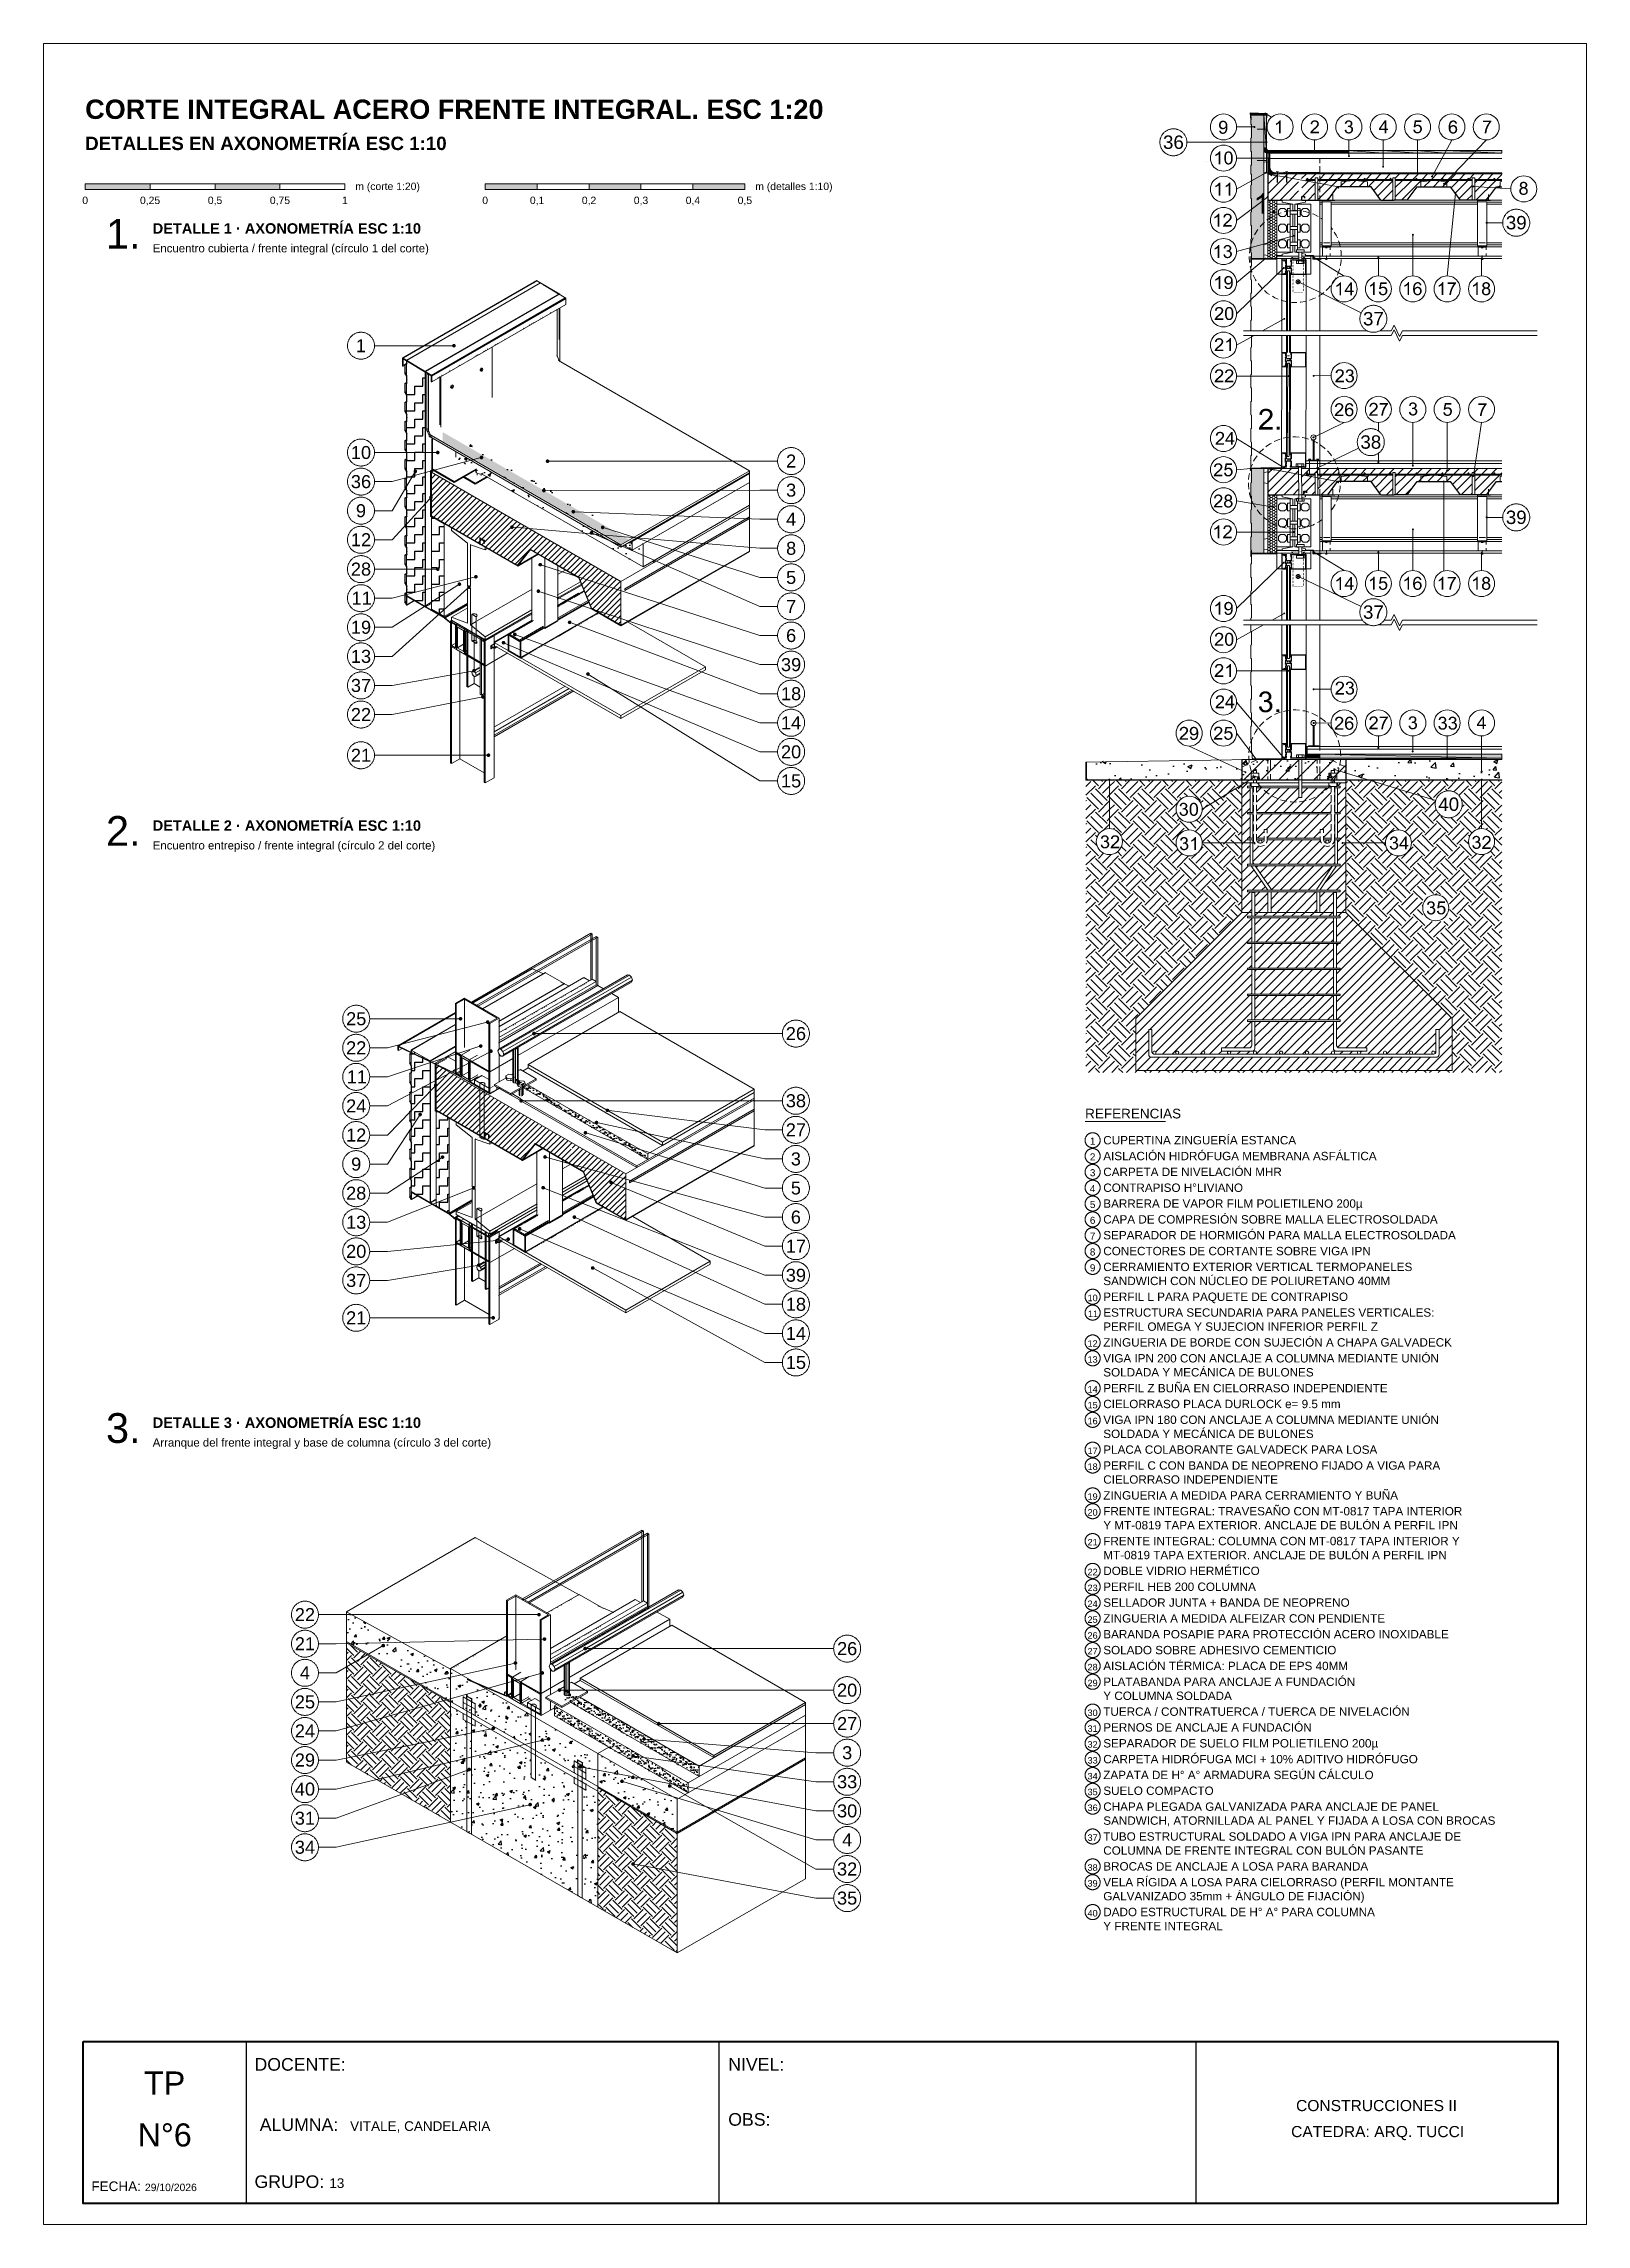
# Model space of a CAD drawing. Header units: millimetres. Extents: x 0 to 297, y 0 to 420.
import ezdxf

# ---------------------------------------------------------------- set-up
doc = ezdxf.new("R2010")
doc.units = ezdxf.units.MM
for name, color, linetype in [('0-MARCO-A3', 8, 'Continuous'), ('1-CORTE-LINEAS', 7, 'Continuous'), ('1-CORTE-RAYADOS', 8, 'Continuous'), ('1-CORTE-RELLENOS', 9, 'Continuous'), ('1-CORTE-ROJO', 1, 'Continuous'), ('2-DETALLES-ARISTAS', 7, 'Continuous'), ('2-DETALLES-RAYADOS', 8, 'Continuous'), ('3-REFERENCIAS', 7, 'Continuous'), ('3-ROTULO', 7, 'Continuous'), ('3-TEXTOS', 7, 'Continuous')]:
    doc.layers.add(name, color=color, linetype=linetype)
doc.styles.add('ARIAL', font='arial.ttf')
doc.styles.add('ARIAL-NEGRITA', font='arialbd.ttf')

msp = doc.modelspace()

# ---------------------------------------------------------------- texts
at = {"layer": '3-REFERENCIAS', "color": 7, "style": 'ARIAL'}
for s, height, p in [('REFERENCIAS', 1.8603, (200.5, 213)), ('CUPERTINA ZINGUERÍA ESTANCA', 1.6103, (204, 208)), ('2', 1.36, (201.42, 204.9)), ('1', 1.36, (201.42, 207.95)), ('AISLACIÓN HIDRÓFUGA MEMBRANA ASFÁLTICA', 1.6103, (204, 204.95)), ('3', 1.36, (201.42, 201.86)), ('CARPETA DE NIVELACIÓN MHR', 1.6103, (204, 201.9)), ('4', 1.36, (201.42, 198.8)), ('CONTRAPISO H°LIVIANO', 1.6103, (204, 198.85)), ('BARRERA DE VAPOR FILM POLIETILENO 200µ', 1.6103, (204, 195.8)), ('5', 1.36, (201.42, 195.75)), ('6', 1.36, (201.42, 192.7)), ('CAPA DE COMPRESIÓN SOBRE MALLA ELECTROSOLDADA', 1.6103, (204, 192.75)), ('7', 1.36, (201.42, 189.66)), ('SEPARADOR DE HORMIGÓN PARA MALLA ELECTROSOLDADA', 1.6103, (204, 189.71)), ('8', 1.36, (201.42, 186.6)), ('9', 1.36, (201.42, 183.55)), ('CONECTORES DE CORTANTE SOBRE VIGA IPN', 1.6103, (204, 186.65)), ('CERRAMIENTO EXTERIOR VERTICAL TERMOPANELES', 1.6103, (204, 183.6)), ('SANDWICH CON NÚCLEO DE POLIURETANO 40MM', 1.6103, (204, 180.9)), ('10', 1.252, (200.97, 177.8)), ('PERFIL L PARA PAQUETE DE CONTRAPISO', 1.6103, (204, 177.85)), ('ESTRUCTURA SECUNDARIA PARA PANELES VERTICALES:', 1.6103, (204, 174.81)), ('11', 1.252, (201.04, 174.75)), ('PERFIL OMEGA Y SUJECION INFERIOR PERFIL Z', 1.6103, (204, 172.1)), ('12', 1.252, (200.97, 169.01)), ('VIGA IPN 200 CON ANCLAJE A COLUMNA MEDIANTE UNIÓN', 1.6103, (204, 166)), ('ZINGUERIA DE BORDE CON SUJECIÓN A CHAPA GALVADECK', 1.6103, (204, 169.06)), ('13', 1.252, (200.97, 165.95)), ('SOLDADA Y MECÁNICA DE BULONES', 1.6103, (204, 163.3)), ('14', 1.252, (200.97, 160.2)), ('PERFIL Z BUÑA EN CIELORRASO INDEPENDIENTE', 1.6103, (204, 160.25)), ('15', 1.252, (200.97, 157.15)), ('VIGA IPN 180 CON ANCLAJE A COLUMNA MEDIANTE UNIÓN', 1.6103, (204, 154.16)), ('CIELORRASO PLACA DURLOCK e= 9.5 mm', 1.6103, (204, 157.2)), ('16', 1.252, (200.97, 154.1)), ('SOLDADA Y MECÁNICA DE BULONES', 1.6103, (204, 151.45)), ('17', 1.252, (200.97, 148.36)), ('PLACA COLABORANTE GALVADECK PARA LOSA', 1.6103, (204, 148.41)), ('18', 1.252, (200.97, 145.3)), ('CIELORRASO INDEPENDIENTE', 1.6103, (204, 142.65)), ('PERFIL C CON BANDA DE NEOPRENO FIJADO A VIGA PARA', 1.6103, (204, 145.35)), ('19', 1.252, (200.97, 139.55)), ('ZINGUERIA A MEDIDA PARA CERRAMIENTO Y BUÑA', 1.6103, (204, 139.6)), ('FRENTE INTEGRAL: TRAVESAÑO CON MT-0817 TAPA INTERIOR', 1.6103, (204, 136.55)), ('20', 1.252, (200.97, 136.5)), ('Y MT-0819 TAPA EXTERIOR. ANCLAJE DE BULÓN A PERFIL IPN', 1.6103, (204, 133.85)), ('21', 1.252, (200.97, 130.75)), ('FRENTE INTEGRAL: COLUMNA CON MT-0817 TAPA INTERIOR Y', 1.6103, (204, 130.8)), ('22', 1.252, (200.97, 125.01)), ('MT-0819 TAPA EXTERIOR. ANCLAJE DE BULÓN A PERFIL IPN', 1.6103, (204, 128.1)), ('DOBLE VIDRIO HERMÉTICO', 1.6103, (204, 125.06)), ('23', 1.252, (200.97, 121.96)), ('PERFIL HEB 200 COLUMNA', 1.6103, (204, 122)), ('24', 1.252, (200.97, 118.9)), ('SELLADOR JUNTA + BANDA DE NEOPRENO', 1.6103, (204, 118.95)), ('25', 1.252, (200.97, 115.85)), ('26', 1.252, (200.97, 112.8)), ('ZINGUERIA A MEDIDA ALFEIZAR CON PENDIENTE', 1.6103, (204, 115.9)), ('BARANDA POSAPIE PARA PROTECCIÓN ACERO INOXIDABLE', 1.6103, (204, 112.86)), ('27', 1.252, (200.97, 109.76)), ('SOLADO SOBRE ADHESIVO CEMENTICIO', 1.6103, (204, 109.8)), ('28', 1.252, (200.97, 106.7)), ('AISLACIÓN TÉRMICA: PLACA DE EPS 40MM', 1.6103, (204, 106.75)), ('PLATABANDA PARA ANCLAJE A FUNDACIÓN', 1.6103, (204, 103.7)), ('29', 1.252, (200.97, 103.65)), ('Y COLUMNA SOLDADA', 1.6103, (204, 101)), ('30', 1.252, (200.97, 97.9)), ('TUERCA / CONTRATUERCA / TUERCA DE NIVELACIÓN', 1.6103, (204, 97.95)), ('PERNOS DE ANCLAJE A FUNDACIÓN', 1.6103, (204, 94.91)), ('31', 1.252, (200.97, 94.86)), ('32', 1.252, (200.97, 91.81)), ('SEPARADOR DE SUELO FILM POLIETILENO 200µ', 1.6103, (204, 91.85)), ('33', 1.252, (200.97, 88.75)), ('CARPETA HIDRÓFUGA MCI + 10% ADITIVO HIDRÓFUGO', 1.6103, (204, 88.8)), ('34', 1.252, (200.97, 85.7)), ('ZAPATA DE H° A° ARMADURA SEGÚN CÁLCULO', 1.6103, (204, 85.75)), ('SUELO COMPACTO', 1.6103, (204, 82.71)), ('35', 1.252, (200.97, 82.66)), ('36', 1.252, (200.97, 79.61)), ('CHAPA PLEGADA GALVANIZADA PARA ANCLAJE DE PANEL', 1.6103, (204, 79.65)), ('SANDWICH, ATORNILLADA AL PANEL Y FIJADA A LOSA CON BROCAS', 1.6103, (204, 76.96)), ('37', 1.252, (200.97, 73.85)), ('TUBO ESTRUCTURAL SOLDADO A VIGA IPN PARA ANCLAJE DE', 1.6103, (204, 73.9)), ('COLUMNA DE FRENTE INTEGRAL CON BULÓN PASANTE', 1.6103, (204, 71.2)), ('38', 1.252, (200.97, 68.1)), ('BROCAS DE ANCLAJE A LOSA PARA BARANDA', 1.6103, (204, 68.15)), ('39', 1.252, (200.97, 65.05)), ('VELA RÍGIDA A LOSA PARA CIELORRASO (PERFIL MONTANTE', 1.6103, (204, 65.1)), ('GALVANIZADO 35mm + ÁNGULO DE FIJACIÓN)', 1.6103, (204, 62.4)), ('40', 1.252, (200.97, 59.3)), ('DADO ESTRUCTURAL DE H° A° PARA COLUMNA', 1.6103, (204, 59.36)), ('Y FRENTE INTEGRAL', 1.6103, (204, 56.65))]:
    msp.add_text(s, height=height, dxfattribs=at).set_placement(p)
at = {"layer": '3-ROTULO', "color": 7, "style": 'ARIAL'}
for s, height, p in [('TP', 4.439, (19.34, 25.01)), ('DOCENTE:', 2.434, (40.6, 29.6)), ('NIVEL:', 2.434, (131.8, 29.6)), ('OBS:', 2.434, (131.8, 19)), ('CONSTRUCCIONES II', 2.1464, (241.11, 21.81)), ('N°6', 4.439, (18.1, 15.01)), ('ALUMNA:', 2.434, (41.6, 18)), ('VITALE, CANDELARIA', 1.8603, (59, 18)), ('CATEDRA: ARQ. TUCCI', 2.1464, (240.16, 16.8)), ('GRUPO:', 2.434, (40.6, 7.01)), ('13', 1.86, (55, 7.01)), ('FECHA:', 1.86, (9.2, 6.41)), ('29/10/2026', 1.43, (19.5, 6.41))]:
    msp.add_text(s, height=height, dxfattribs=at).set_placement(p)
at = {"layer": '3-TEXTOS', "color": 7}
for s, height, style, p in [('CORTE INTEGRAL ACERO FRENTE INTEGRAL. ESC 1:20', 3.7225, 'ARIAL-NEGRITA', (8, 405.5)), ('DETALLES EN AXONOMETRÍA ESC 1:10', 2.5764, 'ARIAL-NEGRITA', (8, 399.5)), ('36', 2.576, 'ARIAL', (215.5, 399.73)), ('m (corte 1:20)', 1.4303, 'ARIAL', (60, 391.8)), ('m (detalles 1:10)', 1.4303, 'ARIAL', (137, 391.8)), ('0', 1.43, 'ARIAL', (7.44, 389.1)), ('0,25', 1.43, 'ARIAL', (18.55, 389.1)), ('0,5', 1.43, 'ARIAL', (31.61, 389.1)), ('0,75', 1.43, 'ARIAL', (43.55, 389.1)), ('1', 1.43, 'ARIAL', (57.44, 389.1)), ('0', 1.43, 'ARIAL', (84.44, 389.1)), ('0,1', 1.43, 'ARIAL', (93.61, 389.1)), ('0,2', 1.43, 'ARIAL', (103.61, 389.1)), ('0,3', 1.43, 'ARIAL', (113.61, 389.1)), ('0,4', 1.43, 'ARIAL', (123.61, 389.1)), ('0,5', 1.43, 'ARIAL', (133.61, 389.1)), ('39', 2.576, 'ARIAL', (281.5, 384.23)), ('DETALLE 1 · AXONOMETRÍA ESC 1:10', 2.0043, 'ARIAL-NEGRITA', (21, 383.4)), ('Encuentro cubierta / frente integral (círculo 1 del corte)', 1.5743, 'ARIAL', (21, 379.8)), ('37', 2.576, 'ARIAL', (254, 365.73)), ('1', 2.5, 'ARIAL', (60.12, 360.57)), ('38', 2.576, 'ARIAL', (253.5, 341.98)), ('10', 2.504, 'ARIAL', (59.15, 340)), ('2', 2.5, 'ARIAL', (142.93, 338.35)), ('36', 2.504, 'ARIAL', (59.15, 334.39)), ('3', 2.5, 'ARIAL', (142.93, 332.75)), ('9', 2.5, 'ARIAL', (60.12, 328.79)), ('4', 2.5, 'ARIAL', (142.93, 327.15)), ('39', 2.576, 'ARIAL', (281.5, 327.48)), ('12', 2.504, 'ARIAL', (59.15, 323.2)), ('8', 2.5, 'ARIAL', (142.93, 321.55)), ('28', 2.504, 'ARIAL', (59.15, 317.54)), ('5', 2.5, 'ARIAL', (142.93, 315.95)), ('11', 2.504, 'ARIAL', (59.28, 311.94)), ('7', 2.5, 'ARIAL', (142.93, 310.35)), ('37', 2.576, 'ARIAL', (254, 309.23)), ('19', 2.504, 'ARIAL', (59.15, 306.34)), ('6', 2.5, 'ARIAL', (142.93, 304.75)), ('13', 2.504, 'ARIAL', (59.15, 300.74)), ('39', 2.504, 'ARIAL', (141.95, 299.15)), ('37', 2.504, 'ARIAL', (59.15, 295.14)), ('18', 2.504, 'ARIAL', (141.95, 293.55)), ('22', 2.504, 'ARIAL', (59.15, 289.54)), ('14', 2.504, 'ARIAL', (141.95, 287.95)), ('21', 2.504, 'ARIAL', (59.15, 281.7)), ('20', 2.504, 'ARIAL', (141.95, 282.35)), ('15', 2.504, 'ARIAL', (141.95, 276.75)), ('40', 2.576, 'ARIAL', (268.5, 272.23)), ('DETALLE 2 · AXONOMETRÍA ESC 1:10', 2.0043, 'ARIAL-NEGRITA', (21, 268.4)), ('Encuentro entrepiso / frente integral (círculo 2 del corte)', 1.5743, 'ARIAL', (21, 264.8)), ('25', 2.504, 'ARIAL', (58.23, 230.95)), ('22', 2.504, 'ARIAL', (58.23, 225.35)), ('26', 2.504, 'ARIAL', (142.88, 228.09)), ('11', 2.504, 'ARIAL', (58.36, 219.75)), ('24', 2.504, 'ARIAL', (58.23, 214.15)), ('38', 2.504, 'ARIAL', (142.88, 215.15)), ('12', 2.504, 'ARIAL', (58.23, 208.55)), ('27', 2.504, 'ARIAL', (142.88, 209.55)), ('3', 2.5, 'ARIAL', (143.85, 203.95)), ('9', 2.5, 'ARIAL', (59.2, 202.95)), ('28', 2.504, 'ARIAL', (58.23, 197.35)), ('5', 2.5, 'ARIAL', (143.85, 198.35)), ('13', 2.504, 'ARIAL', (58.23, 191.75)), ('6', 2.5, 'ARIAL', (143.85, 192.75)), ('17', 2.504, 'ARIAL', (142.88, 187.15)), ('20', 2.504, 'ARIAL', (58.23, 186.15)), ('37', 2.504, 'ARIAL', (58.23, 180.55)), ('39', 2.504, 'ARIAL', (142.88, 181.55)), ('18', 2.504, 'ARIAL', (142.88, 175.95)), ('21', 2.504, 'ARIAL', (58.23, 173.35)), ('14', 2.504, 'ARIAL', (142.88, 170.35)), ('15', 2.504, 'ARIAL', (142.88, 164.75)), ('DETALLE 3 · AXONOMETRÍA ESC 1:10', 2.0043, 'ARIAL-NEGRITA', (21, 153.4)), ('Arranque del frente integral y base de columna (círculo 3 del corte)', 1.5743, 'ARIAL', (21, 149.8)), ('22', 2.504, 'ARIAL', (48.36, 116.18)), ('21', 2.504, 'ARIAL', (48.36, 110.58)), ('26', 2.504, 'ARIAL', (152.74, 109.64)), ('4', 2.5, 'ARIAL', (49.33, 104.98)), ('25', 2.504, 'ARIAL', (48.36, 99.38)), ('20', 2.504, 'ARIAL', (152.74, 101.64)), ('27', 2.504, 'ARIAL', (152.74, 95.2)), ('24', 2.504, 'ARIAL', (48.36, 93.78)), ('29', 2.504, 'ARIAL', (48.36, 88.18)), ('3', 2.5, 'ARIAL', (153.72, 89.59)), ('40', 2.504, 'ARIAL', (48.36, 82.58)), ('33', 2.504, 'ARIAL', (152.74, 84)), ('30', 2.504, 'ARIAL', (152.74, 78.39)), ('31', 2.504, 'ARIAL', (48.36, 76.98)), ('34', 2.504, 'ARIAL', (48.36, 71.38)), ('4', 2.5, 'ARIAL', (153.72, 72.79)), ('32', 2.504, 'ARIAL', (152.74, 67.19)), ('35', 2.504, 'ARIAL', (152.74, 61.59))]:
    msp.add_text(s, height=height, dxfattribs=dict(at, style=style)).set_placement(p)
at = {"layer": '3-TEXTOS', "color": 1, "style": 'ARIAL'}
for s, p in [('1.', (12, 380.5)), ('2.', (12, 265.5)), ('3.', (12, 150.51))]:
    msp.add_text(s, height=5.727, dxfattribs=at).set_placement(p)

# ---------------------------------------------------------------- hatches: boundary and pattern name
at = {"layer": '1-CORTE-RAYADOS'}
h = msp.add_hatch(dxfattribs=at)
h.set_pattern_fill('AR-CONC', scale=0.045)
h.paths.add_polyline_path([(200.85, 281.77), (200.85, 278.32), (200.86, 278.32), (200.86, 278.3), (200.89, 278.3), (200.89, 278.28), (200.91, 278.28), (200.91, 278.26), (200.95, 278.26), (200.95, 278.25), (230.65, 278.25), (230.65, 282.05)])
h = msp.add_hatch(dxfattribs=at)
h.set_pattern_fill('ANSI31', scale=0.75)
h.paths.add_polyline_path([(230.65, 278.25), (250.7, 278.25), (250.7, 282.12), (230.65, 282.12)])
h.paths.add_polyline_path([(248.72, 280.16), (248.71, 280.11), (248.69, 280.08), (248.66, 280.04), (248.62, 280.01), (248.59, 279.99), (248.54, 279.98), (248.5, 279.98), (248.45, 279.98), (248.41, 279.99), (248.37, 280.01), (248.34, 280.04), (248.31, 280.08), (248.29, 280.11), (248.28, 280.16), (248.27, 280.2), (248.28, 280.25), (248.29, 280.29), (248.31, 280.33), (248.34, 280.36), (248.37, 280.39), (248.41, 280.41), (248.45, 280.42), (248.5, 280.43), (248.54, 280.42), (248.59, 280.41), (248.62, 280.39), (248.66, 280.36), (248.69, 280.33), (248.71, 280.29), (248.72, 280.25), (248.72, 280.2)])
h = msp.add_hatch(dxfattribs=at)
h.set_pattern_fill('AR-CONC', scale=0.03)
h.paths.add_polyline_path([(230.65, 278.25), (250.7, 278.25), (250.7, 282.12), (230.65, 282.12)])
h.paths.add_polyline_path([(248.72, 280.16), (248.71, 280.11), (248.69, 280.08), (248.66, 280.04), (248.62, 280.01), (248.59, 279.99), (248.54, 279.98), (248.5, 279.98), (248.45, 279.98), (248.41, 279.99), (248.37, 280.01), (248.34, 280.04), (248.31, 280.08), (248.29, 280.11), (248.28, 280.16), (248.27, 280.2), (248.28, 280.25), (248.29, 280.29), (248.31, 280.33), (248.34, 280.36), (248.37, 280.39), (248.41, 280.41), (248.45, 280.42), (248.5, 280.43), (248.54, 280.42), (248.59, 280.41), (248.62, 280.39), (248.66, 280.36), (248.69, 280.33), (248.71, 280.29), (248.72, 280.25), (248.72, 280.2)])
h = msp.add_hatch(dxfattribs=at)
h.set_pattern_fill('AR-CONC', scale=0.045)
h.paths.add_polyline_path([(250.7, 282.12), (280.65, 282.12), (280.65, 278.25), (250.7, 278.25)])
at = {"layer": '1-CORTE-RELLENOS'}
h = msp.add_hatch(color=7, dxfattribs=at)
h.dxf.hatch_style = 1
h.paths.add_polyline_path([(226.33, 403.09), (226.38, 402.97), (226.45, 402.87), (226.53, 402.78), (226.63, 402.7), (226.74, 402.65), (226.87, 402.62), (227.01, 402.61), (227.14, 402.62), (227.27, 402.65), (227.38, 402.7), (227.49, 402.76), (227.59, 402.84), (227.67, 402.94), (227.74, 403.06), (227.8, 403.19), (227.85, 403.35), (227.88, 403.52), (227.9, 403.73), (227.9, 403.96), (227.9, 404.17), (227.88, 404.36), (227.85, 404.52), (227.8, 404.66), (227.74, 404.77), (227.67, 404.87), (227.59, 404.96), (227.49, 405.03), (227.39, 405.09), (227.28, 405.13), (227.17, 405.16), (227.05, 405.17), (226.89, 405.15), (226.74, 405.11), (226.6, 405.03), (226.49, 404.93), (226.39, 404.81), (226.32, 404.66), (226.28, 404.5), (226.26, 404.32), (226.28, 404.14), (226.32, 403.99), (226.38, 403.85), (226.47, 403.73), (226.59, 403.63), (226.71, 403.56), (226.85, 403.51), (227, 403.5), (227.09, 403.51), (227.18, 403.52), (227.26, 403.55), (227.35, 403.59), (227.42, 403.64), (227.49, 403.7), (227.55, 403.76), (227.6, 403.83), (227.6, 403.81), (227.6, 403.8), (227.6, 403.78), (227.6, 403.77), (227.6, 403.67), (227.59, 403.58), (227.57, 403.49), (227.55, 403.39), (227.53, 403.31), (227.5, 403.23), (227.47, 403.16), (227.44, 403.1), (227.4, 403.05), (227.36, 403), (227.31, 402.96), (227.26, 402.93), (227.21, 402.9), (227.15, 402.88), (227.09, 402.87), (227.02, 402.86), (226.94, 402.87), (226.87, 402.89), (226.8, 402.92), (226.74, 402.96), (226.7, 403.01), (226.66, 403.08), (226.62, 403.16), (226.6, 403.26), (226.31, 403.23)])
h.paths.add_polyline_path([(227.55, 404.21), (227.53, 404.1), (227.49, 404), (227.43, 403.92), (227.35, 403.86), (227.27, 403.81), (227.18, 403.78), (227.08, 403.77), (226.97, 403.78), (226.88, 403.81), (226.8, 403.86), (226.72, 403.92), (226.66, 404), (226.61, 404.09), (226.59, 404.2), (226.58, 404.31), (226.59, 404.44), (226.61, 404.55), (226.66, 404.65), (226.73, 404.74), (226.81, 404.81), (226.89, 404.87), (226.98, 404.9), (227.08, 404.91), (227.18, 404.9), (227.27, 404.87), (227.35, 404.82), (227.42, 404.75), (227.48, 404.67), (227.53, 404.57), (227.55, 404.46), (227.56, 404.34)])
h = msp.add_hatch(color=7, dxfattribs=at)
h.dxf.hatch_style = 1
h.paths.add_polyline_path([(232.34, 406.61), (232.34, 406.51), (235.13, 406.51)])
h = msp.add_hatch(color=7, dxfattribs=at)
h.dxf.hatch_style = 1
h.paths.add_polyline_path([(232.34, 406.49), (235.13, 406.49), (235.13, 406.51), (232.34, 406.51)])
h = msp.add_hatch(color=7, dxfattribs=at)
h.dxf.hatch_style = 1
h.paths.add_polyline_path([(235.13, 406.49), (232.34, 406.49), (232.34, 406.46), (235.15, 406.46)])
h = msp.add_hatch(color=7, dxfattribs=at)
h.dxf.hatch_style = 1
h.paths.add_polyline_path([(235.18, 406.44), (235.15, 406.46), (232.34, 406.46), (232.34, 406.44)])
h = msp.add_hatch(color=7, dxfattribs=at)
h.dxf.hatch_style = 1
h.paths.add_polyline_path([(235.2, 406.42), (235.18, 406.44), (232.34, 406.44), (232.34, 406.42)])
h = msp.add_hatch(color=7, dxfattribs=at)
h.dxf.hatch_style = 1
h.paths.add_polyline_path([(232.36, 406.25), (234.88, 406.25), (235.39, 406.25), (235.39, 406.42), (232.34, 406.42)])
h = msp.add_hatch(color=7, dxfattribs=at)
h.dxf.hatch_style = 1
h.paths.add_polyline_path([(232.36, 406.25), (232.42, 405.3), (232.42, 406.25)])
h = msp.add_hatch(color=51, dxfattribs=at)
h.dxf.hatch_style = 1
h.paths.add_polyline_path([(234.88, 406.27), (234.88, 378.59), (232.4, 378.59), (232.4, 406.27)])
h = msp.add_hatch(color=7, dxfattribs=at)
h.dxf.hatch_style = 1
h.paths.add_polyline_path([(235.39, 399.9), (235.39, 400.78), (235.34, 400.78), (235.3, 400.79), (235.26, 400.81), (235.23, 400.84), (235.2, 400.88), (235.18, 400.91), (235.17, 400.96), (235.16, 401), (235.17, 401.05), (235.18, 401.09), (235.2, 401.12), (235.23, 401.16), (235.26, 401.19), (235.3, 401.21), (235.34, 401.22), (235.39, 401.22), (235.39, 406.25), (234.88, 406.25), (234.88, 399.9)])
h = msp.add_hatch(color=7, dxfattribs=at)
h.dxf.hatch_style = 1
h.paths.add_polyline_path([(235.39, 406.42), (235.39, 406.44), (235.28, 406.44), (235.26, 406.42)])
h = msp.add_hatch(color=7, dxfattribs=at)
h.dxf.hatch_style = 1
h.paths.add_polyline_path([(235.37, 406.44), (235.34, 406.46), (235.3, 406.46), (235.3, 406.44)])
h = msp.add_hatch(color=7, dxfattribs=at)
h.dxf.hatch_style = 1
h.paths.add_polyline_path([(238.15, 402.72), (237.84, 402.72), (237.84, 404.68), (237.78, 404.62), (237.71, 404.57), (237.64, 404.52), (237.55, 404.46), (237.46, 404.41), (237.38, 404.37), (237.3, 404.33), (237.23, 404.3), (237.23, 404.6), (237.35, 404.66), (237.47, 404.73), (237.58, 404.81), (237.68, 404.89), (237.77, 404.98), (237.84, 405.06), (237.9, 405.15), (237.95, 405.23), (238.15, 405.23)])
h = msp.add_hatch(color=7, dxfattribs=at)
h.dxf.hatch_style = 1
h.paths.add_polyline_path([(245.51, 403.01), (245.51, 402.72), (243.85, 402.72), (243.85, 402.77), (243.86, 402.83), (243.87, 402.88), (243.89, 402.93), (243.92, 403.02), (243.97, 403.1), (244.03, 403.18), (244.09, 403.26), (244.17, 403.35), (244.26, 403.44), (244.37, 403.54), (244.49, 403.64), (244.68, 403.8), (244.83, 403.94), (244.95, 404.07), (245.04, 404.17), (245.11, 404.27), (245.15, 404.36), (245.18, 404.45), (245.19, 404.54), (245.18, 404.63), (245.15, 404.71), (245.11, 404.78), (245.05, 404.85), (244.98, 404.9), (244.9, 404.94), (244.81, 404.96), (244.72, 404.97), (244.61, 404.96), (244.52, 404.94), (244.43, 404.9), (244.36, 404.84), (244.3, 404.77), (244.26, 404.68), (244.24, 404.58), (244.23, 404.47), (243.91, 404.5), (243.94, 404.67), (243.99, 404.81), (244.06, 404.94), (244.16, 405.04), (244.27, 405.12), (244.4, 405.18), (244.55, 405.22), (244.72, 405.23), (244.89, 405.22), (245.04, 405.18), (245.18, 405.12), (245.29, 405.03), (245.38, 404.92), (245.45, 404.81), (245.49, 404.68), (245.5, 404.53), (245.5, 404.46), (245.49, 404.38), (245.47, 404.31), (245.44, 404.24), (245.4, 404.16), (245.36, 404.09), (245.3, 404.01), (245.24, 403.93), (245.15, 403.85), (245.05, 403.74), (244.92, 403.63), (244.76, 403.49), (244.64, 403.39), (244.54, 403.3), (244.46, 403.23), (244.41, 403.18), (244.37, 403.14), (244.34, 403.1), (244.31, 403.05), (244.28, 403.01)])
h = msp.add_hatch(color=7, dxfattribs=at)
h.dxf.hatch_style = 1
h.paths.add_polyline_path([(250.46, 403.38), (250.76, 403.42), (250.79, 403.3), (250.83, 403.19), (250.88, 403.11), (250.94, 403.04), (251.01, 402.99), (251.08, 402.96), (251.16, 402.93), (251.25, 402.93), (251.36, 402.94), (251.45, 402.96), (251.54, 403.01), (251.62, 403.08), (251.68, 403.16), (251.73, 403.25), (251.76, 403.34), (251.77, 403.45), (251.76, 403.55), (251.73, 403.64), (251.69, 403.72), (251.63, 403.8), (251.56, 403.86), (251.47, 403.9), (251.38, 403.93), (251.28, 403.94), (251.23, 403.93), (251.18, 403.93), (251.12, 403.92), (251.06, 403.9), (251.1, 404.17), (251.11, 404.17), (251.12, 404.17), (251.13, 404.17), (251.14, 404.17), (251.24, 404.17), (251.33, 404.19), (251.42, 404.23), (251.5, 404.27), (251.57, 404.33), (251.62, 404.4), (251.64, 404.48), (251.65, 404.58), (251.65, 404.67), (251.63, 404.74), (251.59, 404.81), (251.54, 404.87), (251.48, 404.91), (251.41, 404.95), (251.33, 404.97), (251.25, 404.98), (251.16, 404.97), (251.08, 404.95), (251.01, 404.91), (250.95, 404.86), (250.89, 404.8), (250.85, 404.72), (250.82, 404.63), (250.79, 404.53), (250.49, 404.58), (250.52, 404.73), (250.58, 404.85), (250.65, 404.97), (250.74, 405.06), (250.85, 405.13), (250.97, 405.19), (251.1, 405.22), (251.24, 405.23), (251.34, 405.22), (251.43, 405.21), (251.53, 405.18), (251.61, 405.14), (251.69, 405.09), (251.77, 405.04), (251.83, 404.97), (251.88, 404.9), (251.92, 404.82), (251.95, 404.74), (251.97, 404.66), (251.97, 404.58), (251.97, 404.5), (251.95, 404.42), (251.92, 404.35), (251.88, 404.28), (251.83, 404.22), (251.77, 404.16), (251.71, 404.11), (251.63, 404.07), (251.73, 404.04), (251.82, 403.99), (251.9, 403.93), (251.97, 403.86), (252.02, 403.77), (252.06, 403.68), (252.08, 403.57), (252.09, 403.46), (252.08, 403.3), (252.03, 403.15), (251.96, 403.02), (251.85, 402.9), (251.73, 402.8), (251.58, 402.73), (251.42, 402.69), (251.25, 402.67), (251.09, 402.69), (250.95, 402.72), (250.82, 402.78), (250.7, 402.87), (250.61, 402.97), (250.53, 403.09), (250.48, 403.23)])
h = msp.add_hatch(color=7, dxfattribs=at)
h.dxf.hatch_style = 1
h.paths.add_polyline_path([(258.46, 402.74), (258.46, 403.34), (258.79, 403.34), (258.79, 403.62), (258.46, 403.62), (258.46, 405.24), (258.2, 405.24), (257.06, 403.62), (257.06, 403.34), (258.15, 403.34), (258.15, 402.74)])
h.paths.add_polyline_path([(257.37, 403.62), (258.15, 404.75), (258.15, 403.62)])
h = msp.add_hatch(color=7, dxfattribs=at)
h.dxf.hatch_style = 1
h.paths.add_polyline_path([(263.68, 403.4), (264.01, 403.42), (264.03, 403.31), (264.07, 403.21), (264.11, 403.13), (264.17, 403.07), (264.24, 403.02), (264.32, 402.98), (264.4, 402.96), (264.49, 402.95), (264.59, 402.96), (264.69, 402.99), (264.78, 403.04), (264.86, 403.11), (264.93, 403.2), (264.98, 403.31), (265.01, 403.43), (265.02, 403.56), (265.01, 403.68), (264.98, 403.79), (264.93, 403.89), (264.87, 403.97), (264.79, 404.04), (264.7, 404.09), (264.6, 404.12), (264.48, 404.13), (264.41, 404.12), (264.34, 404.11), (264.27, 404.09), (264.21, 404.06), (264.16, 404.02), (264.11, 403.98), (264.06, 403.93), (264.03, 403.88), (263.74, 403.92), (263.98, 405.21), (265.22, 405.21), (265.22, 404.91), (264.22, 404.91), (264.09, 404.24), (264.2, 404.31), (264.32, 404.36), (264.44, 404.39), (264.56, 404.4), (264.72, 404.38), (264.87, 404.34), (265, 404.27), (265.12, 404.17), (265.21, 404.05), (265.28, 403.91), (265.33, 403.76), (265.34, 403.59), (265.33, 403.42), (265.29, 403.27), (265.23, 403.13), (265.14, 403), (265.01, 402.87), (264.86, 402.77), (264.68, 402.72), (264.49, 402.7), (264.32, 402.71), (264.18, 402.75), (264.05, 402.81), (263.93, 402.89), (263.83, 402.99), (263.76, 403.11), (263.71, 403.24)])
h = msp.add_hatch(color=7, dxfattribs=at)
h.dxf.hatch_style = 1
h.paths.add_polyline_path([(272.06, 404.72), (272.02, 404.85), (271.95, 404.95), (271.86, 405.04), (271.76, 405.11), (271.65, 405.17), (271.52, 405.2), (271.38, 405.21), (271.19, 405.19), (271.03, 405.14), (270.88, 405.05), (270.75, 404.92), (270.64, 404.73), (270.55, 404.49), (270.5, 404.2), (270.49, 403.87), (270.5, 403.56), (270.55, 403.31), (270.62, 403.1), (270.73, 402.94), (270.86, 402.81), (271, 402.73), (271.17, 402.67), (271.35, 402.66), (271.46, 402.66), (271.57, 402.68), (271.66, 402.71), (271.75, 402.76), (271.84, 402.82), (271.91, 402.89), (271.98, 402.97), (272.03, 403.07), (272.08, 403.17), (272.11, 403.28), (272.13, 403.39), (272.13, 403.51), (272.12, 403.68), (272.08, 403.83), (272.01, 403.97), (271.92, 404.09), (271.81, 404.19), (271.68, 404.26), (271.55, 404.3), (271.4, 404.32), (271.31, 404.31), (271.23, 404.3), (271.14, 404.27), (271.06, 404.23), (270.99, 404.19), (270.91, 404.13), (270.85, 404.07), (270.79, 403.99), (270.8, 404.16), (270.81, 404.32), (270.84, 404.45), (270.88, 404.56), (270.92, 404.66), (270.98, 404.74), (271.04, 404.81), (271.11, 404.87), (271.16, 404.91), (271.23, 404.93), (271.29, 404.95), (271.36, 404.95), (271.45, 404.95), (271.53, 404.92), (271.6, 404.88), (271.67, 404.82), (271.71, 404.78), (271.74, 404.72), (271.76, 404.64), (271.79, 404.56), (272.09, 404.59)])
h.paths.add_polyline_path([(270.85, 403.62), (270.88, 403.73), (270.92, 403.82), (270.98, 403.9), (271.06, 403.96), (271.14, 404.01), (271.24, 404.04), (271.34, 404.05), (271.44, 404.04), (271.53, 404.01), (271.61, 403.96), (271.68, 403.9), (271.74, 403.82), (271.79, 403.72), (271.81, 403.61), (271.82, 403.49), (271.81, 403.36), (271.79, 403.25), (271.74, 403.15), (271.68, 403.06), (271.61, 402.99), (271.53, 402.95), (271.44, 402.92), (271.35, 402.91), (271.28, 402.91), (271.22, 402.93), (271.15, 402.95), (271.09, 402.98), (271.04, 403.02), (270.99, 403.07), (270.94, 403.13), (270.91, 403.2), (270.88, 403.28), (270.86, 403.35), (270.84, 403.43), (270.84, 403.51)])
h = msp.add_hatch(color=7, dxfattribs=at)
h.dxf.hatch_style = 1
h.paths.add_polyline_path([(277.08, 404.89), (277.08, 405.18), (278.7, 405.18), (278.7, 404.95), (278.58, 404.81), (278.46, 404.65), (278.34, 404.47), (278.22, 404.27), (278.11, 404.06), (278.02, 403.84), (277.93, 403.63), (277.86, 403.4), (277.82, 403.24), (277.79, 403.08), (277.76, 402.9), (277.75, 402.72), (277.43, 402.72), (277.44, 402.87), (277.46, 403.04), (277.5, 403.23), (277.55, 403.43), (277.61, 403.64), (277.68, 403.84), (277.77, 404.04), (277.86, 404.24), (277.97, 404.42), (278.08, 404.59), (278.19, 404.75), (278.3, 404.89)])
h = msp.add_hatch(color=7, dxfattribs=at)
h.dxf.hatch_style = 1
h.paths.add_polyline_path([(226.51, 396.75), (226.2, 396.75), (226.2, 398.71), (226.14, 398.65), (226.07, 398.6), (225.99, 398.55), (225.91, 398.49), (225.82, 398.44), (225.74, 398.4), (225.66, 398.36), (225.59, 398.33), (225.59, 398.63), (225.71, 398.7), (225.83, 398.77), (225.94, 398.84), (226.04, 398.92), (226.12, 399.01), (226.2, 399.09), (226.26, 399.18), (226.31, 399.26), (226.51, 399.26)])
h = msp.add_hatch(color=7, dxfattribs=at)
h.dxf.hatch_style = 1
h.paths.add_polyline_path([(227.31, 397.65), (227.36, 397.38), (227.43, 397.15), (227.54, 396.97), (227.65, 396.85), (227.78, 396.77), (227.94, 396.72), (228.11, 396.71), (228.24, 396.72), (228.36, 396.74), (228.47, 396.79), (228.56, 396.85), (228.65, 396.94), (228.72, 397.03), (228.78, 397.15), (228.83, 397.27), (228.87, 397.42), (228.9, 397.59), (228.92, 397.77), (228.92, 397.98), (228.92, 398.16), (228.91, 398.31), (228.89, 398.45), (228.87, 398.57), (228.83, 398.68), (228.8, 398.77), (228.76, 398.86), (228.71, 398.94), (228.66, 399.02), (228.6, 399.08), (228.53, 399.13), (228.46, 399.18), (228.38, 399.21), (228.3, 399.24), (228.2, 399.25), (228.11, 399.26), (227.98, 399.25), (227.86, 399.22), (227.75, 399.18), (227.66, 399.11), (227.57, 399.03), (227.5, 398.93), (227.44, 398.82), (227.39, 398.7), (227.35, 398.55), (227.32, 398.38), (227.3, 398.19), (227.29, 397.98)])
h.paths.add_polyline_path([(227.62, 398.27), (227.65, 398.5), (227.7, 398.69), (227.77, 398.83), (227.84, 398.9), (227.91, 398.96), (228, 398.99), (228.1, 399), (228.21, 398.99), (228.3, 398.95), (228.39, 398.89), (228.46, 398.8), (228.53, 398.67), (228.57, 398.49), (228.6, 398.26), (228.61, 397.98), (228.6, 397.7), (228.57, 397.47), (228.53, 397.29), (228.46, 397.16), (228.39, 397.07), (228.3, 397.01), (228.21, 396.97), (228.11, 396.96), (228.01, 396.97), (227.91, 397.01), (227.83, 397.07), (227.75, 397.16), (227.69, 397.29), (227.64, 397.47), (227.62, 397.7), (227.61, 397.98)])
h = msp.add_hatch(color=7, dxfattribs=at)
h.dxf.hatch_style = 1
h.paths.add_polyline_path([(235.41, 399.82), (235.39, 399.9), (234.88, 399.9), (234.88, 399.82)])
h = msp.add_hatch(color=7, dxfattribs=at)
h.dxf.hatch_style = 1
h.paths.add_polyline_path([(235.43, 399.71), (235.41, 399.82), (234.88, 399.82), (234.88, 399.71)])
h = msp.add_hatch(color=7, dxfattribs=at)
h.dxf.hatch_style = 1
h.paths.add_polyline_path([(235.56, 399.56), (235.43, 399.71), (234.88, 399.71), (234.88, 399.56)])
h = msp.add_hatch(color=7, dxfattribs=at)
h.dxf.hatch_style = 1
h.paths.add_polyline_path([(235.7, 399.44), (235.56, 399.56), (234.88, 399.56), (234.88, 399.44)])
h = msp.add_hatch(color=7, dxfattribs=at)
h.dxf.hatch_style = 1
h.paths.add_polyline_path([(235.79, 399.42), (235.7, 399.44), (234.88, 399.44), (234.88, 399.42)])
h = msp.add_hatch(color=7, dxfattribs=at)
h.dxf.hatch_style = 1
h.paths.add_polyline_path([(235.9, 399.4), (235.79, 399.42), (234.88, 399.42), (234.88, 399.4)])
h = msp.add_hatch(color=7, dxfattribs=at)
h.dxf.hatch_style = 1
h.paths.add_polyline_path([(234.94, 399.29), (234.96, 399.29), (244.62, 399.29), (244.66, 399.29), (244.66, 399.4), (234.88, 399.4)])
h = msp.add_hatch(color=7, dxfattribs=at)
h.dxf.hatch_style = 1
h.paths.add_polyline_path([(244.59, 399.27), (244.62, 399.29), (234.96, 399.29), (234.96, 399.27)])
h = msp.add_hatch(color=7, dxfattribs=at)
h.dxf.hatch_style = 1
h.paths.add_polyline_path([(244.57, 399.25), (244.59, 399.27), (234.96, 399.27), (234.98, 399.25)])
h = msp.add_hatch(color=7, dxfattribs=at)
h.dxf.hatch_style = 1
h.paths.add_polyline_path([(234.98, 399.23), (235.01, 399.23), (244.57, 399.23), (244.57, 399.25), (234.98, 399.25)])
h = msp.add_hatch(color=7, dxfattribs=at)
h.dxf.hatch_style = 1
h.paths.add_polyline_path([(235.03, 399.2), (244.57, 399.2), (244.57, 399.23), (235.01, 399.23)])
h = msp.add_hatch(color=7, dxfattribs=at)
h.dxf.hatch_style = 1
h.paths.add_polyline_path([(235.05, 399.18), (244.57, 399.18), (244.57, 399.2), (235.03, 399.2)])
h = msp.add_hatch(color=7, dxfattribs=at)
h.dxf.hatch_style = 1
h.paths.add_polyline_path([(235.05, 399.16), (244.57, 399.16), (244.57, 399.18), (235.05, 399.18)])
h = msp.add_hatch(color=7, dxfattribs=at)
h.dxf.hatch_style = 1
h.paths.add_polyline_path([(235.07, 399.14), (235.09, 399.14), (244.57, 399.14), (244.57, 399.16), (235.05, 399.16)])
h = msp.add_hatch(color=7, dxfattribs=at)
h.dxf.hatch_style = 1
h.paths.add_polyline_path([(235.13, 399.12), (244.62, 399.12), (244.59, 399.14), (235.09, 399.14), (235.11, 399.12)])
h = msp.add_hatch(color=7, dxfattribs=at)
h.dxf.hatch_style = 1
h.paths.add_polyline_path([(244.64, 399.1), (244.62, 399.12), (235.13, 399.12), (235.13, 399.1)])
h = msp.add_hatch(color=7, dxfattribs=at)
h.dxf.hatch_style = 1
h.paths.add_polyline_path([(251.28, 399.01), (251.28, 399.1), (235.13, 399.1), (235.26, 399.01)])
h = msp.add_hatch(color=7, dxfattribs=at)
h.dxf.hatch_style = 1
h.paths.add_polyline_path([(235.61, 401), (235.61, 400.96), (235.6, 400.91), (235.58, 400.88), (235.55, 400.84), (235.51, 400.81), (235.48, 400.79), (235.43, 400.78), (235.39, 400.78), (235.34, 400.78), (235.3, 400.79), (235.26, 400.81), (235.23, 400.84), (235.2, 400.88), (235.18, 400.91), (235.17, 400.96), (235.16, 401), (235.17, 401.05), (235.18, 401.09), (235.2, 401.12), (235.23, 401.16), (235.26, 401.19), (235.3, 401.21), (235.34, 401.22), (235.39, 401.23), (235.43, 401.22), (235.48, 401.21), (235.51, 401.19), (235.55, 401.16), (235.58, 401.12), (235.6, 401.09), (235.61, 401.05)])
h = msp.add_hatch(color=7, dxfattribs=at)
h.dxf.hatch_style = 1
h.paths.add_polyline_path([(251.28, 398.93), (251.28, 399.01), (235.26, 399.01), (235.49, 398.93)])
h = msp.add_hatch(color=7, dxfattribs=at)
h.dxf.hatch_style = 1
h.paths.add_polyline_path([(251.28, 399.29), (251.28, 399.4), (244.66, 399.4), (244.66, 399.29), (244.72, 399.29)])
h = msp.add_hatch(color=7, dxfattribs=at)
h.dxf.hatch_style = 1
h.paths.add_polyline_path([(251.28, 399.1), (251.28, 399.12), (244.7, 399.12), (244.7, 399.1)])
h = msp.add_hatch(color=7, dxfattribs=at)
h.dxf.hatch_style = 1
h.paths.add_polyline_path([(251.28, 399.27), (251.28, 399.29), (244.72, 399.29), (244.74, 399.27)])
h = msp.add_hatch(color=7, dxfattribs=at)
h.dxf.hatch_style = 1
h.paths.add_polyline_path([(251.28, 399.14), (244.74, 399.14), (244.72, 399.12), (251.28, 399.12)])
h = msp.add_hatch(color=7, dxfattribs=at)
h.dxf.hatch_style = 1
h.paths.add_polyline_path([(244.76, 399.25), (251.28, 399.25), (251.28, 399.27), (244.74, 399.27), (244.74, 399.25)])
h = msp.add_hatch(color=7, dxfattribs=at)
h.dxf.hatch_style = 1
h.paths.add_polyline_path([(251.28, 399.16), (244.76, 399.16), (244.74, 399.14), (251.28, 399.14)])
h = msp.add_hatch(color=7, dxfattribs=at)
h.dxf.hatch_style = 1
h.paths.add_polyline_path([(251.28, 399.23), (251.28, 399.25), (244.76, 399.25), (244.76, 399.23)])
h = msp.add_hatch(color=7, dxfattribs=at)
h.dxf.hatch_style = 1
h.paths.add_polyline_path([(251.28, 399.2), (251.28, 399.23), (244.76, 399.23), (244.76, 399.2)])
h = msp.add_hatch(color=7, dxfattribs=at)
h.dxf.hatch_style = 1
h.paths.add_polyline_path([(251.28, 399.18), (251.28, 399.2), (244.76, 399.2), (244.76, 399.18)])
h = msp.add_hatch(color=7, dxfattribs=at)
h.dxf.hatch_style = 1
h.paths.add_polyline_path([(251.28, 399.16), (251.28, 399.18), (244.76, 399.18), (244.76, 399.16)])
h = msp.add_hatch(color=7, dxfattribs=at)
h.dxf.hatch_style = 1
h.paths.add_polyline_path([(251.28, 398.93), (251.28, 398.91), (257.89, 398.91), (257.89, 399.4), (251.28, 399.4)])
h = msp.add_hatch(color=7, dxfattribs=at)
h.dxf.hatch_style = 1
h.paths.add_polyline_path([(257.89, 398.91), (264.51, 398.91), (264.51, 399.4), (257.89, 399.4)])
h = msp.add_hatch(color=7, dxfattribs=at)
h.dxf.hatch_style = 1
h.paths.add_polyline_path([(269.74, 398.91), (270.02, 399.4), (264.51, 399.4), (264.51, 398.91)])
h = msp.add_hatch(color=7, dxfattribs=at)
h.dxf.hatch_style = 1
h.paths.add_polyline_path([(280.7, 398.91), (280.7, 399.4), (270.02, 399.4), (269.74, 398.91)])
h = msp.add_hatch(color=7, dxfattribs=at)
h.dxf.hatch_style = 1
h.paths.add_polyline_path([(223.86, 397.3), (223.8, 397.4), (223.8, 397.3)])
h = msp.add_hatch(color=7, dxfattribs=at)
h.dxf.hatch_style = 1
h.paths.add_polyline_path([(235.68, 398.91), (235.94, 398.91), (236.06, 398.91), (251.28, 398.91), (251.28, 398.93), (235.49, 398.93)])
h = msp.add_hatch(color=7, dxfattribs=at)
h.dxf.hatch_style = 1
h.paths.add_polyline_path([(235.94, 398.91), (235.94, 397.89), (236.06, 397.89), (236.06, 398.91)])
h = msp.add_hatch(color=7, dxfattribs=at)
h.dxf.hatch_style = 1
h.paths.add_polyline_path([(236.06, 396.22), (236.06, 397.89), (235.94, 397.89), (235.94, 396.22)])
h = msp.add_hatch(color=7, dxfattribs=at)
h.dxf.hatch_style = 1
h.paths.add_polyline_path([(236.09, 396.03), (236.06, 396.22), (235.94, 396.22), (235.94, 396.03)])
h = msp.add_hatch(color=7, dxfattribs=at)
h.dxf.hatch_style = 1
h.paths.add_polyline_path([(236.11, 395.95), (236.09, 396.03), (235.94, 396.03), (235.94, 395.95)])
h = msp.add_hatch(color=7, dxfattribs=at)
h.dxf.hatch_style = 1
h.paths.add_polyline_path([(235.96, 395.84), (236.13, 395.84), (236.11, 395.95), (235.94, 395.95)])
h = msp.add_hatch(color=7, dxfattribs=at)
h.dxf.hatch_style = 1
h.paths.add_polyline_path([(236, 395.67), (236.17, 395.67), (236.13, 395.84), (235.96, 395.84)])
h = msp.add_hatch(color=7, dxfattribs=at)
h.dxf.hatch_style = 1
h.paths.add_polyline_path([(236.21, 395.65), (236.17, 395.67), (236, 395.67), (236, 395.65)])
h = msp.add_hatch(color=7, dxfattribs=at)
h.dxf.hatch_style = 1
h.paths.add_polyline_path([(236.06, 395.54), (236.25, 395.54), (236.21, 395.65), (236, 395.65)])
h = msp.add_hatch(color=7, dxfattribs=at)
h.dxf.hatch_style = 1
h.paths.add_polyline_path([(236.38, 395.42), (236.25, 395.54), (236.06, 395.54), (236.13, 395.42)])
h = msp.add_hatch(color=7, dxfattribs=at)
h.dxf.hatch_style = 1
h.paths.add_polyline_path([(236.4, 395.37), (236.38, 395.42), (236.13, 395.42), (236.13, 395.37)])
h = msp.add_hatch(color=7, dxfattribs=at)
h.dxf.hatch_style = 1
h.paths.add_polyline_path([(236.51, 395.31), (236.4, 395.37), (236.13, 395.37), (236.19, 395.31)])
h = msp.add_hatch(color=7, dxfattribs=at)
h.dxf.hatch_style = 1
h.paths.add_polyline_path([(236.55, 395.29), (236.51, 395.31), (236.19, 395.31), (236.21, 395.29)])
h = msp.add_hatch(color=7, dxfattribs=at)
h.dxf.hatch_style = 1
h.paths.add_polyline_path([(236.7, 395.23), (236.55, 395.29), (236.21, 395.29), (236.28, 395.23)])
h = msp.add_hatch(color=7, dxfattribs=at)
h.dxf.hatch_style = 1
h.paths.add_polyline_path([(236.28, 395.2), (236.7, 395.2), (236.7, 395.23), (236.28, 395.23)])
h = msp.add_hatch(color=7, dxfattribs=at)
h.dxf.hatch_style = 1
h.paths.add_polyline_path([(236.85, 395.16), (236.7, 395.2), (236.28, 395.2), (236.36, 395.16)])
h = msp.add_hatch(color=7, dxfattribs=at)
h.dxf.hatch_style = 1
h.paths.add_polyline_path([(236.36, 395.16), (236.45, 395.14), (236.91, 395.14), (236.85, 395.16)])
h = msp.add_hatch(color=7, dxfattribs=at)
h.dxf.hatch_style = 1
h.paths.add_polyline_path([(237.22, 395.14), (237.22, 395.14), (236.91, 395.14)])
h = msp.add_hatch(color=7, dxfattribs=at)
h.dxf.hatch_style = 1
h.paths.add_polyline_path([(237.22, 395.38), (237.77, 395.38), (237.77, 395.14), (237.22, 395.14)])
h = msp.add_hatch(color=7, dxfattribs=at)
h.dxf.hatch_style = 1
h.paths.add_polyline_path([(237.39, 395.13), (237.61, 395.13), (237.61, 393.2), (237.39, 393.2)])
h = msp.add_hatch(color=7, dxfattribs=at)
h.dxf.hatch_style = 1
h.paths.add_polyline_path([(238.69, 395.14), (238.69, 395.15), (237.77, 395.14), (237.77, 395.14)])
h = msp.add_hatch(color=7, dxfattribs=at)
h.dxf.hatch_style = 1
h.paths.add_polyline_path([(239.57, 395.18), (239.57, 395.14), (239.02, 395.14), (239.02, 395.18), (238.69, 395.18), (238.69, 394.97), (239.19, 394.97), (239.19, 395.13), (239.41, 395.13), (239.41, 394.97), (245.7, 394.97), (245.7, 395.18)])
h = msp.add_hatch(color=7, dxfattribs=at)
h.dxf.hatch_style = 1
h.paths.add_polyline_path([(238.69, 394.97), (238.69, 394.95), (239.19, 394.95), (239.19, 394.97)])
h = msp.add_hatch(color=7, dxfattribs=at)
h.dxf.hatch_style = 1
h.paths.add_polyline_path([(238.69, 394.91), (239.19, 394.91), (239.19, 394.95), (238.69, 394.95)])
h = msp.add_hatch(color=7, dxfattribs=at)
h.dxf.hatch_style = 1
h.paths.add_polyline_path([(239.02, 395.38), (239.57, 395.38), (239.57, 395.14), (239.02, 395.14)])
h = msp.add_hatch(color=7, dxfattribs=at)
h.dxf.hatch_style = 1
h.paths.add_polyline_path([(239.19, 395.13), (239.41, 395.13), (239.41, 393.2), (239.19, 393.2)])
h = msp.add_hatch(color=7, dxfattribs=at)
h.dxf.hatch_style = 1
h.paths.add_polyline_path([(245.7, 394.97), (239.41, 394.97), (239.41, 394.95), (245.7, 394.95)])
h = msp.add_hatch(color=7, dxfattribs=at)
h.dxf.hatch_style = 1
h.paths.add_polyline_path([(245.7, 394.91), (245.7, 394.95), (239.41, 394.95), (239.41, 394.91)])
h = msp.add_hatch(color=7, dxfattribs=at)
h.dxf.hatch_style = 1
h.paths.add_polyline_path([(264.51, 395.14), (245.7, 395.14), (245.7, 394.99), (264.45, 394.99), (264.51, 394.99)])
h = msp.add_hatch(color=7, dxfattribs=at)
h.dxf.hatch_style = 1
h.paths.add_polyline_path([(245.7, 394.97), (264.43, 394.97), (264.45, 394.99), (245.7, 394.99)])
h = msp.add_hatch(color=7, dxfattribs=at)
h.dxf.hatch_style = 1
h.paths.add_polyline_path([(245.7, 394.95), (264.41, 394.95), (264.43, 394.97), (245.7, 394.97)])
h = msp.add_hatch(color=7, dxfattribs=at)
h.dxf.hatch_style = 1
h.paths.add_polyline_path([(264.41, 394.95), (245.7, 394.95), (245.7, 394.93), (264.41, 394.93)])
h = msp.add_hatch(color=7, dxfattribs=at)
h.dxf.hatch_style = 1
h.paths.add_polyline_path([(245.7, 394.91), (264.41, 394.91), (264.41, 394.93), (245.7, 394.93)])
h = msp.add_hatch(color=7, dxfattribs=at)
h.dxf.hatch_style = 1
h.paths.add_polyline_path([(264.43, 394.97), (264.41, 394.95), (264.51, 394.95), (264.51, 394.97)])
h = msp.add_hatch(color=7, dxfattribs=at)
h.dxf.hatch_style = 1
h.paths.add_polyline_path([(264.41, 394.95), (264.41, 394.93), (264.51, 394.93), (264.51, 394.95)])
h = msp.add_hatch(color=7, dxfattribs=at)
h.dxf.hatch_style = 1
h.paths.add_polyline_path([(264.51, 394.91), (264.51, 394.93), (264.41, 394.93), (264.41, 394.91)])
h = msp.add_hatch(color=7, dxfattribs=at)
h.dxf.hatch_style = 1
h.paths.add_polyline_path([(264.51, 394.97), (264.51, 394.99), (264.45, 394.99), (264.43, 394.97)])
h = msp.add_hatch(color=7, dxfattribs=at)
h.dxf.hatch_style = 1
h.paths.add_polyline_path([(264.55, 394.99), (267.6, 394.99), (267.69, 395.14), (264.51, 395.14), (264.51, 394.99)])
h = msp.add_hatch(color=7, dxfattribs=at)
h.dxf.hatch_style = 1
h.paths.add_polyline_path([(264.51, 394.99), (264.51, 394.97), (264.58, 394.97), (264.55, 394.99)])
h = msp.add_hatch(color=7, dxfattribs=at)
h.dxf.hatch_style = 1
h.paths.add_polyline_path([(264.51, 394.97), (264.51, 394.95), (264.58, 394.95), (264.58, 394.97)])
h = msp.add_hatch(color=7, dxfattribs=at)
h.dxf.hatch_style = 1
h.paths.add_polyline_path([(264.51, 394.93), (264.6, 394.93), (264.58, 394.95), (264.51, 394.95)])
h = msp.add_hatch(color=7, dxfattribs=at)
h.dxf.hatch_style = 1
h.paths.add_polyline_path([(264.51, 394.93), (264.51, 394.91), (264.6, 394.91), (264.6, 394.93)])
h = msp.add_hatch(color=7, dxfattribs=at)
h.dxf.hatch_style = 1
h.paths.add_polyline_path([(264.55, 394.99), (264.58, 394.97), (267.59, 394.97), (267.6, 394.99), (267.6, 394.99)])
h = msp.add_hatch(color=7, dxfattribs=at)
h.dxf.hatch_style = 1
h.paths.add_polyline_path([(264.58, 394.95), (267.58, 394.95), (267.59, 394.95), (267.59, 394.97), (264.58, 394.97)])
h = msp.add_hatch(color=7, dxfattribs=at)
h.dxf.hatch_style = 1
h.paths.add_polyline_path([(267.58, 394.95), (264.58, 394.95), (264.6, 394.93), (267.56, 394.93), (267.57, 394.93), (267.58, 394.95)])
h = msp.add_hatch(color=7, dxfattribs=at)
h.dxf.hatch_style = 1
h.paths.add_polyline_path([(267.56, 394.91), (267.56, 394.93), (264.6, 394.93), (264.6, 394.91)])
h = msp.add_hatch(color=7, dxfattribs=at)
h.dxf.hatch_style = 1
h.paths.add_polyline_path([(275.65, 394.91), (275.73, 395.14), (267.69, 395.14), (267.56, 394.91)])
h = msp.add_hatch(color=7, dxfattribs=at)
h.dxf.hatch_style = 1
h.paths.add_polyline_path([(275.65, 394.91), (280.7, 394.91), (280.7, 395.14), (275.73, 395.14)])
h = msp.add_hatch(color=7, dxfattribs=at)
h.dxf.hatch_style = 1
h.paths.add_polyline_path([(226.51, 390.74), (226.2, 390.74), (226.2, 392.69), (226.14, 392.64), (226.07, 392.59), (225.99, 392.54), (225.91, 392.48), (225.82, 392.43), (225.74, 392.39), (225.66, 392.35), (225.59, 392.32), (225.59, 392.62), (225.71, 392.68), (225.83, 392.75), (225.94, 392.83), (226.04, 392.91), (226.12, 393), (226.2, 393.08), (226.26, 393.17), (226.31, 393.25), (226.51, 393.25)])
h = msp.add_hatch(color=7, dxfattribs=at)
h.dxf.hatch_style = 1
h.paths.add_polyline_path([(228.45, 390.74), (228.14, 390.74), (228.14, 392.69), (228.08, 392.64), (228.01, 392.59), (227.94, 392.54), (227.85, 392.48), (227.76, 392.43), (227.68, 392.39), (227.6, 392.35), (227.53, 392.32), (227.53, 392.62), (227.65, 392.68), (227.77, 392.75), (227.88, 392.83), (227.98, 392.91), (228.07, 393), (228.14, 393.08), (228.2, 393.17), (228.25, 393.25), (228.45, 393.25)])
h = msp.add_hatch(color=7, dxfattribs=at)
h.dxf.hatch_style = 1
h.paths.add_polyline_path([(284.45, 392.21), (284.36, 392.16), (284.28, 392.09), (284.21, 392.02), (284.15, 391.93), (284.11, 391.83), (284.09, 391.73), (284.08, 391.61), (284.1, 391.45), (284.14, 391.31), (284.21, 391.18), (284.31, 391.06), (284.43, 390.97), (284.57, 390.9), (284.73, 390.86), (284.91, 390.84), (285.08, 390.86), (285.24, 390.9), (285.38, 390.97), (285.5, 391.06), (285.6, 391.18), (285.67, 391.31), (285.72, 391.45), (285.73, 391.6), (285.72, 391.71), (285.7, 391.82), (285.66, 391.91), (285.61, 392), (285.54, 392.08), (285.46, 392.14), (285.37, 392.2), (285.26, 392.24), (285.35, 392.28), (285.42, 392.33), (285.49, 392.38), (285.54, 392.44), (285.58, 392.51), (285.61, 392.58), (285.62, 392.66), (285.63, 392.74), (285.62, 392.88), (285.58, 393), (285.52, 393.11), (285.43, 393.21), (285.32, 393.29), (285.2, 393.35), (285.06, 393.39), (284.9, 393.4), (284.75, 393.39), (284.61, 393.35), (284.49, 393.29), (284.38, 393.21), (284.3, 393.11), (284.23, 393), (284.2, 392.88), (284.19, 392.75), (284.19, 392.66), (284.21, 392.58), (284.24, 392.51), (284.28, 392.44), (284.33, 392.38), (284.39, 392.33), (284.47, 392.28), (284.56, 392.24)])
h.paths.add_polyline_path([(284.5, 392.76), (284.51, 392.84), (284.53, 392.91), (284.56, 392.97), (284.62, 393.03), (284.68, 393.08), (284.75, 393.12), (284.82, 393.14), (284.91, 393.14), (284.99, 393.14), (285.07, 393.11), (285.14, 393.08), (285.2, 393.03), (285.25, 392.97), (285.28, 392.9), (285.31, 392.83), (285.31, 392.74), (285.31, 392.67), (285.28, 392.6), (285.25, 392.53), (285.2, 392.47), (285.14, 392.42), (285.07, 392.39), (284.99, 392.37), (284.91, 392.36), (284.82, 392.37), (284.75, 392.39), (284.67, 392.42), (284.61, 392.47), (284.56, 392.53), (284.53, 392.6), (284.51, 392.68)])
h.paths.add_polyline_path([(284.4, 391.61), (284.41, 391.71), (284.44, 391.81), (284.48, 391.89), (284.54, 391.97), (284.62, 392.03), (284.7, 392.07), (284.8, 392.1), (284.9, 392.11), (285.01, 392.1), (285.1, 392.07), (285.19, 392.03), (285.27, 391.96), (285.33, 391.89), (285.38, 391.8), (285.41, 391.7), (285.42, 391.6), (285.41, 391.49), (285.38, 391.4), (285.34, 391.31), (285.27, 391.24), (285.2, 391.17), (285.11, 391.13), (285.02, 391.1), (284.91, 391.1), (284.84, 391.1), (284.77, 391.11), (284.71, 391.13), (284.65, 391.16), (284.59, 391.2), (284.54, 391.24), (284.5, 391.29), (284.46, 391.35), (284.43, 391.41), (284.42, 391.48), (284.4, 391.54)])
h = msp.add_hatch(color=7, dxfattribs=at)
h.dxf.hatch_style = 1
h.paths.add_polyline_path([(226.32, 384.75), (226.01, 384.75), (226.01, 386.7), (225.95, 386.65), (225.88, 386.6), (225.8, 386.54), (225.72, 386.49), (225.63, 386.44), (225.55, 386.4), (225.47, 386.36), (225.4, 386.33), (225.4, 386.63), (225.52, 386.69), (225.64, 386.76), (225.74, 386.84), (225.85, 386.92), (225.93, 387.01), (226.01, 387.09), (226.07, 387.18), (226.12, 387.26), (226.32, 387.26)])
h = msp.add_hatch(color=7, dxfattribs=at)
h.dxf.hatch_style = 1
h.paths.add_polyline_path([(228.72, 385.04), (228.72, 384.75), (227.06, 384.75), (227.06, 384.8), (227.07, 384.86), (227.08, 384.91), (227.1, 384.96), (227.13, 385.04), (227.18, 385.13), (227.24, 385.21), (227.3, 385.29), (227.38, 385.38), (227.47, 385.47), (227.58, 385.57), (227.7, 385.67), (227.89, 385.83), (228.04, 385.97), (228.16, 386.09), (228.25, 386.2), (228.32, 386.3), (228.36, 386.39), (228.39, 386.48), (228.4, 386.57), (228.39, 386.66), (228.36, 386.74), (228.32, 386.81), (228.26, 386.88), (228.19, 386.93), (228.11, 386.97), (228.02, 386.99), (227.93, 387), (227.82, 386.99), (227.73, 386.97), (227.64, 386.93), (227.57, 386.87), (227.51, 386.8), (227.47, 386.71), (227.45, 386.61), (227.44, 386.5), (227.12, 386.53), (227.15, 386.7), (227.2, 386.84), (227.27, 386.97), (227.37, 387.07), (227.48, 387.15), (227.61, 387.21), (227.76, 387.25), (227.93, 387.26), (228.1, 387.25), (228.25, 387.21), (228.39, 387.15), (228.5, 387.06), (228.59, 386.95), (228.66, 386.83), (228.7, 386.71), (228.71, 386.56), (228.71, 386.49), (228.7, 386.41), (228.68, 386.34), (228.65, 386.27), (228.61, 386.19), (228.57, 386.12), (228.51, 386.04), (228.45, 385.96), (228.36, 385.88), (228.26, 385.77), (228.13, 385.66), (227.97, 385.52), (227.85, 385.42), (227.75, 385.33), (227.67, 385.26), (227.62, 385.21), (227.58, 385.17), (227.55, 385.13), (227.52, 385.08), (227.49, 385.04)])
h = msp.add_hatch(color=7, dxfattribs=at)
h.dxf.hatch_style = 1
h.paths.add_polyline_path([(278.05, 385.5), (278.04, 385.46), (278.03, 385.41), (278.01, 385.38), (277.98, 385.34), (277.95, 385.31), (277.91, 385.29), (277.87, 385.28), (277.82, 385.28), (277.78, 385.28), (277.74, 385.29), (277.7, 385.31), (277.66, 385.34), (277.64, 385.38), (277.62, 385.41), (277.6, 385.46), (277.6, 385.5), (277.6, 385.55), (277.62, 385.59), (277.64, 385.62), (277.66, 385.66), (277.7, 385.69), (277.74, 385.71), (277.78, 385.72), (277.82, 385.73), (277.87, 385.72), (277.91, 385.71), (277.95, 385.69), (277.98, 385.66), (278.01, 385.62), (278.03, 385.59), (278.04, 385.55)])
h = msp.add_hatch(color=7, dxfattribs=at)
h.dxf.hatch_style = 1
h.paths.add_polyline_path([(226.34, 378.72), (226.03, 378.72), (226.03, 380.67), (225.97, 380.62), (225.9, 380.57), (225.82, 380.51), (225.74, 380.46), (225.65, 380.41), (225.57, 380.37), (225.49, 380.33), (225.42, 380.3), (225.42, 380.6), (225.54, 380.66), (225.66, 380.73), (225.77, 380.81), (225.87, 380.89), (225.96, 380.98), (226.03, 381.06), (226.09, 381.14), (226.14, 381.23), (226.34, 381.23)])
h = msp.add_hatch(color=7, dxfattribs=at)
h.dxf.hatch_style = 1
h.paths.add_polyline_path([(227.13, 379.37), (227.43, 379.42), (227.46, 379.29), (227.5, 379.19), (227.55, 379.11), (227.61, 379.04), (227.68, 378.99), (227.75, 378.95), (227.83, 378.93), (227.92, 378.92), (228.03, 378.93), (228.12, 378.96), (228.21, 379.01), (228.29, 379.07), (228.35, 379.15), (228.4, 379.24), (228.43, 379.34), (228.44, 379.45), (228.43, 379.55), (228.4, 379.64), (228.36, 379.72), (228.3, 379.8), (228.23, 379.86), (228.14, 379.9), (228.05, 379.92), (227.95, 379.93), (227.9, 379.93), (227.85, 379.92), (227.79, 379.91), (227.73, 379.9), (227.76, 380.17), (227.78, 380.17), (227.79, 380.17), (227.8, 380.17), (227.81, 380.17), (227.91, 380.17), (228, 380.19), (228.09, 380.22), (228.17, 380.27), (228.24, 380.32), (228.28, 380.4), (228.31, 380.48), (228.32, 380.58), (228.32, 380.66), (228.29, 380.74), (228.26, 380.8), (228.21, 380.86), (228.15, 380.91), (228.08, 380.94), (228, 380.97), (227.92, 380.97), (227.83, 380.97), (227.75, 380.94), (227.68, 380.91), (227.62, 380.86), (227.56, 380.8), (227.52, 380.72), (227.49, 380.63), (227.46, 380.52), (227.16, 380.58), (227.19, 380.72), (227.25, 380.85), (227.32, 380.96), (227.41, 381.06), (227.52, 381.13), (227.64, 381.18), (227.77, 381.22), (227.91, 381.23), (228.01, 381.22), (228.1, 381.2), (228.19, 381.18), (228.28, 381.14), (228.36, 381.09), (228.44, 381.03), (228.5, 380.97), (228.55, 380.9), (228.59, 380.82), (228.62, 380.74), (228.63, 380.66), (228.64, 380.58), (228.64, 380.5), (228.62, 380.42), (228.59, 380.35), (228.55, 380.28), (228.5, 380.22), (228.44, 380.16), (228.38, 380.11), (228.3, 380.07), (228.4, 380.04), (228.49, 379.99), (228.57, 379.93), (228.64, 379.86), (228.69, 379.77), (228.73, 379.68), (228.75, 379.57), (228.76, 379.45), (228.75, 379.3), (228.7, 379.15), (228.63, 379.02), (228.52, 378.9), (228.4, 378.8), (228.25, 378.73), (228.09, 378.69), (227.92, 378.67), (227.76, 378.68), (227.62, 378.72), (227.49, 378.78), (227.37, 378.87), (227.28, 378.97), (227.2, 379.09), (227.15, 379.23)])
h = msp.add_hatch(color=7, dxfattribs=at)
h.dxf.hatch_style = 1
h.paths.add_polyline_path([(240.5, 378.88), (240.1, 378.88), (240.5, 378.48)])
h = msp.add_hatch(color=7, dxfattribs=at)
h.dxf.hatch_style = 1
h.paths.add_polyline_path([(240.5, 378.48), (240.44, 378.53), (240.44, 378.25), (240.55, 378.25), (240.55, 378.7), (240.5, 378.7)])
h = msp.add_hatch(color=7, dxfattribs=at)
h.dxf.hatch_style = 1
h.paths.add_polyline_path([(240.44, 378.03), (240.44, 377.58), (240.55, 377.58), (240.55, 378.03)])
h = msp.add_hatch(color=7, dxfattribs=at)
h.dxf.hatch_style = 1
h.paths.add_polyline_path([(240.95, 378.85), (240.67, 378.85), (240.67, 378.9), (240.95, 378.9), (240.95, 378.93), (240.5, 378.93), (240.5, 378.88), (240.5, 378.82), (240.95, 378.82)])
h = msp.add_hatch(color=7, dxfattribs=at)
h.dxf.hatch_style = 1
h.paths.add_polyline_path([(240.7, 378.28), (240.7, 378.73), (240.65, 378.73), (240.65, 378.28)])
h = msp.add_hatch(color=7, dxfattribs=at)
h.dxf.hatch_style = 1
h.paths.add_polyline_path([(240.65, 377.6), (240.7, 377.6), (240.7, 378.05), (240.65, 378.05)])
h = msp.add_hatch(color=7, dxfattribs=at)
h.dxf.hatch_style = 1
h.paths.add_polyline_path([(240.67, 378.9), (240.67, 378.85), (241.12, 378.85), (241.12, 378.9)])
h = msp.add_hatch(color=7, dxfattribs=at)
h.dxf.hatch_style = 1
h.paths.add_polyline_path([(241.35, 378.85), (241.35, 378.9), (241.62, 378.9), (241.62, 378.93), (241.17, 378.93), (241.17, 378.82), (241.62, 378.82), (241.62, 378.85)])
h = msp.add_hatch(color=7, dxfattribs=at)
h.dxf.hatch_style = 1
h.paths.add_polyline_path([(241.35, 378.85), (241.8, 378.85), (241.8, 378.9), (241.35, 378.9)])
h = msp.add_hatch(color=7, dxfattribs=at)
h.dxf.hatch_style = 1
h.paths.add_polyline_path([(242.3, 378.85), (242.02, 378.85), (242.02, 378.9), (242.3, 378.9), (242.3, 378.93), (241.85, 378.93), (241.85, 378.82), (242.3, 378.82)])
h = msp.add_hatch(color=7, dxfattribs=at)
h.dxf.hatch_style = 1
h.paths.add_polyline_path([(242.35, 378.88), (242.35, 378.89), (242.34, 378.89), (242.33, 378.9), (242.32, 378.9), (242.02, 378.9), (242.02, 378.85), (242.3, 378.85), (242.3, 378.73), (242.35, 378.73)])
h = msp.add_hatch(color=7, dxfattribs=at)
h.dxf.hatch_style = 1
h.paths.add_polyline_path([(242.3, 378.5), (242.3, 378.05), (242.35, 378.05), (242.35, 378.5)])
h = msp.add_hatch(color=7, dxfattribs=at)
h.dxf.hatch_style = 1
h.paths.add_polyline_path([(242.55, 378.53), (242.5, 378.48), (242.5, 378.85), (242.44, 378.85), (242.44, 378.4), (242.55, 378.4)])
h = msp.add_hatch(color=7, dxfattribs=at)
h.dxf.hatch_style = 1
h.paths.add_polyline_path([(242.55, 378.18), (242.44, 378.18), (242.44, 377.73), (242.55, 377.73)])
h = msp.add_hatch(color=7, dxfattribs=at)
h.dxf.hatch_style = 1
h.paths.add_polyline_path([(242.5, 378.88), (242.9, 378.88), (242.5, 378.48)])
h = msp.add_hatch(color=7, dxfattribs=at)
h.dxf.hatch_style = 1
h.paths.add_polyline_path([(226.51, 372.75), (226.2, 372.75), (226.2, 374.7), (226.14, 374.65), (226.07, 374.6), (225.99, 374.54), (225.91, 374.49), (225.82, 374.44), (225.74, 374.4), (225.66, 374.36), (225.59, 374.33), (225.59, 374.63), (225.71, 374.69), (225.83, 374.76), (225.94, 374.84), (226.04, 374.92), (226.12, 375.01), (226.2, 375.09), (226.26, 375.18), (226.31, 375.26), (226.51, 375.26)])
h = msp.add_hatch(color=7, dxfattribs=at)
h.dxf.hatch_style = 1
h.paths.add_polyline_path([(227.37, 373.19), (227.41, 373.06), (227.48, 372.96), (227.56, 372.87), (227.66, 372.8), (227.78, 372.75), (227.9, 372.72), (228.04, 372.71), (228.17, 372.71), (228.3, 372.74), (228.41, 372.79), (228.52, 372.85), (228.62, 372.93), (228.7, 373.03), (228.77, 373.15), (228.83, 373.28), (228.88, 373.44), (228.91, 373.62), (228.93, 373.82), (228.94, 374.05), (228.93, 374.26), (228.91, 374.45), (228.88, 374.62), (228.83, 374.75), (228.77, 374.86), (228.7, 374.96), (228.62, 375.05), (228.52, 375.12), (228.42, 375.18), (228.31, 375.22), (228.2, 375.25), (228.08, 375.26), (227.92, 375.24), (227.77, 375.2), (227.64, 375.13), (227.52, 375.02), (227.42, 374.9), (227.35, 374.75), (227.31, 374.59), (227.29, 374.41), (227.31, 374.24), (227.35, 374.08), (227.41, 373.94), (227.51, 373.82), (227.62, 373.72), (227.75, 373.65), (227.88, 373.61), (228.03, 373.59), (228.12, 373.6), (228.21, 373.62), (228.3, 373.64), (228.38, 373.68), (228.45, 373.73), (228.52, 373.79), (228.58, 373.85), (228.63, 373.92), (228.63, 373.9), (228.63, 373.89), (228.63, 373.87), (228.63, 373.86), (228.63, 373.77), (228.62, 373.67), (228.6, 373.58), (228.58, 373.49), (228.56, 373.4), (228.53, 373.32), (228.5, 373.25), (228.47, 373.19), (228.43, 373.14), (228.39, 373.1), (228.35, 373.06), (228.29, 373.02), (228.24, 372.99), (228.18, 372.97), (228.12, 372.96), (228.05, 372.96), (227.97, 372.96), (227.9, 372.98), (227.83, 373.01), (227.78, 373.05), (227.73, 373.1), (227.69, 373.17), (227.66, 373.26), (227.63, 373.35), (227.34, 373.33)])
h.paths.add_polyline_path([(228.59, 374.3), (228.56, 374.19), (228.52, 374.1), (228.46, 374.01), (228.38, 373.95), (228.3, 373.9), (228.21, 373.87), (228.11, 373.87), (228.01, 373.87), (227.91, 373.9), (227.83, 373.95), (227.75, 374.01), (227.69, 374.09), (227.64, 374.19), (227.62, 374.29), (227.61, 374.4), (227.62, 374.53), (227.65, 374.64), (227.69, 374.74), (227.76, 374.83), (227.84, 374.91), (227.92, 374.96), (228.02, 374.99), (228.12, 375), (228.21, 374.99), (228.3, 374.96), (228.38, 374.91), (228.45, 374.85), (228.52, 374.76), (228.56, 374.66), (228.59, 374.55), (228.6, 374.43)])
h = msp.add_hatch(color=7, dxfattribs=at)
h.dxf.hatch_style = 1
h.paths.add_polyline_path([(240.44, 376.9), (240.55, 376.9), (240.55, 377.35), (240.44, 377.35)])
h = msp.add_hatch(color=7, dxfattribs=at)
h.dxf.hatch_style = 1
h.paths.add_polyline_path([(240.44, 376.23), (240.55, 376.23), (240.55, 376.68), (240.44, 376.68)])
h = msp.add_hatch(color=7, dxfattribs=at)
h.dxf.hatch_style = 1
h.paths.add_polyline_path([(240.44, 376), (240.44, 375.55), (240.55, 375.55), (240.55, 376)])
h = msp.add_hatch(color=7, dxfattribs=at)
h.dxf.hatch_style = 1
h.paths.add_polyline_path([(240.44, 374.88), (240.55, 374.88), (240.55, 375.33), (240.44, 375.33)])
h = msp.add_hatch(color=7, dxfattribs=at)
h.dxf.hatch_style = 1
h.paths.add_polyline_path([(240.44, 374.2), (240.55, 374.2), (240.55, 374.65), (240.44, 374.65)])
h = msp.add_hatch(color=7, dxfattribs=at)
h.dxf.hatch_style = 1
h.paths.add_polyline_path([(240.44, 373.53), (240.55, 373.53), (240.55, 373.98), (240.44, 373.98)])
h = msp.add_hatch(color=7, dxfattribs=at)
h.dxf.hatch_style = 1
h.paths.add_polyline_path([(240.7, 376.93), (240.7, 377.38), (240.65, 377.38), (240.65, 376.93)])
h = msp.add_hatch(color=7, dxfattribs=at)
h.dxf.hatch_style = 1
h.paths.add_polyline_path([(240.7, 376.25), (240.7, 376.7), (240.65, 376.7), (240.65, 376.25)])
h = msp.add_hatch(color=7, dxfattribs=at)
h.dxf.hatch_style = 1
h.paths.add_polyline_path([(240.65, 375.58), (240.7, 375.58), (240.7, 376.03), (240.65, 376.03)])
h = msp.add_hatch(color=7, dxfattribs=at)
h.dxf.hatch_style = 1
h.paths.add_polyline_path([(240.7, 374.9), (240.7, 375.35), (240.65, 375.35), (240.65, 374.9)])
h = msp.add_hatch(color=7, dxfattribs=at)
h.dxf.hatch_style = 1
h.paths.add_polyline_path([(240.7, 374.23), (240.7, 374.68), (240.65, 374.68), (240.65, 374.23)])
h = msp.add_hatch(color=7, dxfattribs=at)
h.dxf.hatch_style = 1
h.paths.add_polyline_path([(240.65, 373.55), (240.7, 373.55), (240.7, 374), (240.65, 374)])
h = msp.add_hatch(color=7, dxfattribs=at)
h.dxf.hatch_style = 1
h.paths.add_polyline_path([(241.72, 374.13), (241.72, 374.08), (241.71, 374.04), (241.69, 374), (241.66, 373.97), (241.62, 373.94), (241.59, 373.92), (241.54, 373.9), (241.5, 373.9), (241.45, 373.9), (241.41, 373.92), (241.37, 373.94), (241.34, 373.97), (241.31, 374), (241.29, 374.04), (241.28, 374.08), (241.27, 374.13), (241.28, 374.17), (241.29, 374.21), (241.31, 374.25), (241.34, 374.28), (241.37, 374.31), (241.41, 374.33), (241.45, 374.35), (241.5, 374.35), (241.54, 374.35), (241.59, 374.33), (241.62, 374.31), (241.66, 374.28), (241.69, 374.25), (241.71, 374.21), (241.72, 374.17)])
h = msp.add_hatch(color=7, dxfattribs=at)
h.dxf.hatch_style = 1
h.paths.add_polyline_path([(242.35, 377.83), (242.3, 377.83), (242.3, 377.38), (242.35, 377.38)])
h = msp.add_hatch(color=7, dxfattribs=at)
h.dxf.hatch_style = 1
h.paths.add_polyline_path([(242.3, 377.15), (242.3, 376.7), (242.35, 376.7), (242.35, 377.15)])
h = msp.add_hatch(color=7, dxfattribs=at)
h.dxf.hatch_style = 1
h.paths.add_polyline_path([(242.3, 376.48), (242.3, 376.03), (242.35, 376.03), (242.35, 376.48)])
h = msp.add_hatch(color=7, dxfattribs=at)
h.dxf.hatch_style = 1
h.paths.add_polyline_path([(242.35, 375.8), (242.3, 375.8), (242.3, 375.35), (242.35, 375.35)])
h = msp.add_hatch(color=7, dxfattribs=at)
h.dxf.hatch_style = 1
h.paths.add_polyline_path([(242.3, 375.13), (242.3, 374.68), (242.35, 374.68), (242.35, 375.13)])
h = msp.add_hatch(color=7, dxfattribs=at)
h.dxf.hatch_style = 1
h.paths.add_polyline_path([(242.3, 374.45), (242.3, 374), (242.35, 374), (242.35, 374.45)])
h = msp.add_hatch(color=7, dxfattribs=at)
h.dxf.hatch_style = 1
h.paths.add_polyline_path([(242.55, 377.05), (242.55, 377.5), (242.44, 377.5), (242.44, 377.05)])
h = msp.add_hatch(color=7, dxfattribs=at)
h.dxf.hatch_style = 1
h.paths.add_polyline_path([(242.55, 376.83), (242.44, 376.83), (242.44, 376.38), (242.55, 376.38)])
h = msp.add_hatch(color=7, dxfattribs=at)
h.dxf.hatch_style = 1
h.paths.add_polyline_path([(242.55, 376.15), (242.44, 376.15), (242.44, 375.7), (242.55, 375.7)])
h = msp.add_hatch(color=7, dxfattribs=at)
h.dxf.hatch_style = 1
h.paths.add_polyline_path([(242.55, 375.03), (242.55, 375.48), (242.44, 375.48), (242.44, 375.03)])
h = msp.add_hatch(color=7, dxfattribs=at)
h.dxf.hatch_style = 1
h.paths.add_polyline_path([(242.55, 374.8), (242.44, 374.8), (242.44, 374.35), (242.55, 374.35)])
h = msp.add_hatch(color=7, dxfattribs=at)
h.dxf.hatch_style = 1
h.paths.add_polyline_path([(242.55, 374.13), (242.44, 374.13), (242.44, 373.68), (242.55, 373.68)])
h = msp.add_hatch(color=7, dxfattribs=at)
h.dxf.hatch_style = 1
h.paths.add_polyline_path([(249.79, 371.54), (249.48, 371.54), (249.48, 373.5), (249.42, 373.44), (249.35, 373.39), (249.28, 373.34), (249.19, 373.28), (249.1, 373.24), (249.02, 373.19), (248.94, 373.16), (248.87, 373.12), (248.87, 373.42), (248.99, 373.49), (249.11, 373.56), (249.22, 373.63), (249.32, 373.71), (249.41, 373.8), (249.48, 373.89), (249.54, 373.97), (249.59, 374.05), (249.79, 374.05)])
h = msp.add_hatch(color=7, dxfattribs=at)
h.dxf.hatch_style = 1
h.paths.add_polyline_path([(251.87, 371.54), (251.87, 372.14), (252.2, 372.14), (252.2, 372.42), (251.87, 372.42), (251.87, 374.04), (251.62, 374.04), (250.48, 372.42), (250.48, 372.14), (251.56, 372.14), (251.56, 371.54)])
h.paths.add_polyline_path([(250.78, 372.42), (251.56, 373.55), (251.56, 372.42)])
h = msp.add_hatch(color=7, dxfattribs=at)
h.dxf.hatch_style = 1
h.paths.add_polyline_path([(256.25, 371.56), (255.94, 371.56), (255.94, 373.52), (255.88, 373.46), (255.81, 373.41), (255.73, 373.36), (255.65, 373.31), (255.56, 373.26), (255.48, 373.21), (255.4, 373.18), (255.33, 373.15), (255.33, 373.44), (255.45, 373.51), (255.57, 373.58), (255.67, 373.65), (255.77, 373.74), (255.86, 373.82), (255.94, 373.91), (256, 373.99), (256.05, 374.07), (256.25, 374.07)])
h = msp.add_hatch(color=7, dxfattribs=at)
h.dxf.hatch_style = 1
h.paths.add_polyline_path([(257.03, 372.22), (257.36, 372.24), (257.38, 372.13), (257.41, 372.04), (257.46, 371.96), (257.52, 371.89), (257.59, 371.84), (257.66, 371.8), (257.75, 371.78), (257.84, 371.77), (257.94, 371.78), (258.04, 371.81), (258.13, 371.86), (258.21, 371.94), (258.28, 372.03), (258.33, 372.13), (258.35, 372.25), (258.36, 372.38), (258.36, 372.51), (258.33, 372.62), (258.28, 372.71), (258.22, 372.8), (258.14, 372.86), (258.05, 372.91), (257.94, 372.94), (257.83, 372.95), (257.76, 372.94), (257.69, 372.93), (257.62, 372.91), (257.56, 372.88), (257.51, 372.84), (257.46, 372.8), (257.41, 372.76), (257.38, 372.7), (257.09, 372.74), (257.33, 374.03), (258.57, 374.03), (258.57, 373.73), (257.57, 373.73), (257.44, 373.06), (257.55, 373.13), (257.67, 373.18), (257.79, 373.21), (257.91, 373.22), (258.07, 373.2), (258.21, 373.16), (258.35, 373.09), (258.46, 372.99), (258.56, 372.87), (258.63, 372.73), (258.68, 372.58), (258.69, 372.41), (258.68, 372.24), (258.64, 372.09), (258.58, 371.95), (258.49, 371.82), (258.36, 371.69), (258.21, 371.6), (258.03, 371.54), (257.84, 371.52), (257.67, 371.53), (257.53, 371.57), (257.39, 371.63), (257.28, 371.71), (257.18, 371.81), (257.11, 371.93), (257.06, 372.07)])
h = msp.add_hatch(color=7, dxfattribs=at)
h.dxf.hatch_style = 1
h.paths.add_polyline_path([(262.87, 371.56), (262.57, 371.56), (262.57, 373.52), (262.5, 373.46), (262.44, 373.41), (262.36, 373.36), (262.27, 373.31), (262.19, 373.26), (262.1, 373.21), (262.02, 373.18), (261.95, 373.15), (261.95, 373.44), (262.07, 373.51), (262.19, 373.58), (262.3, 373.65), (262.4, 373.74), (262.49, 373.82), (262.56, 373.91), (262.63, 373.99), (262.67, 374.07), (262.87, 374.07)])
h = msp.add_hatch(color=7, dxfattribs=at)
h.dxf.hatch_style = 1
h.paths.add_polyline_path([(265.22, 373.59), (265.17, 373.71), (265.11, 373.82), (265.02, 373.91), (264.92, 373.98), (264.81, 374.03), (264.68, 374.06), (264.54, 374.07), (264.35, 374.05), (264.19, 374), (264.04, 373.91), (263.91, 373.79), (263.79, 373.6), (263.71, 373.36), (263.66, 373.07), (263.64, 372.73), (263.66, 372.43), (263.7, 372.17), (263.78, 371.96), (263.88, 371.8), (264.01, 371.68), (264.16, 371.59), (264.33, 371.54), (264.51, 371.52), (264.62, 371.53), (264.72, 371.55), (264.82, 371.58), (264.91, 371.62), (265, 371.68), (265.07, 371.76), (265.14, 371.84), (265.19, 371.93), (265.24, 372.04), (265.27, 372.14), (265.29, 372.26), (265.29, 372.37), (265.28, 372.54), (265.24, 372.7), (265.17, 372.83), (265.08, 372.96), (264.96, 373.05), (264.84, 373.13), (264.7, 373.17), (264.56, 373.18), (264.47, 373.18), (264.38, 373.16), (264.3, 373.14), (264.22, 373.1), (264.14, 373.05), (264.07, 373), (264.01, 372.93), (263.95, 372.85), (263.96, 373.03), (263.97, 373.18), (264, 373.32), (264.04, 373.43), (264.08, 373.52), (264.13, 373.61), (264.2, 373.68), (264.26, 373.74), (264.32, 373.77), (264.38, 373.8), (264.45, 373.81), (264.52, 373.82), (264.61, 373.81), (264.69, 373.79), (264.76, 373.74), (264.83, 373.69), (264.86, 373.64), (264.9, 373.58), (264.92, 373.51), (264.95, 373.42), (265.25, 373.45)])
h.paths.add_polyline_path([(264.01, 372.49), (264.03, 372.59), (264.08, 372.68), (264.14, 372.76), (264.22, 372.83), (264.3, 372.87), (264.39, 372.9), (264.49, 372.91), (264.59, 372.9), (264.68, 372.87), (264.77, 372.83), (264.84, 372.76), (264.9, 372.68), (264.95, 372.59), (264.97, 372.48), (264.98, 372.35), (264.97, 372.23), (264.95, 372.11), (264.9, 372.01), (264.84, 371.93), (264.77, 371.86), (264.69, 371.81), (264.6, 371.78), (264.51, 371.77), (264.44, 371.78), (264.38, 371.79), (264.31, 371.81), (264.25, 371.85), (264.19, 371.89), (264.14, 371.94), (264.1, 372), (264.06, 372.07), (264.03, 372.14), (264.01, 372.21), (264, 372.29), (264, 372.37)])
h = msp.add_hatch(color=7, dxfattribs=at)
h.dxf.hatch_style = 1
h.paths.add_polyline_path([(269.47, 371.56), (269.17, 371.56), (269.17, 373.52), (269.11, 373.46), (269.04, 373.41), (268.96, 373.36), (268.88, 373.31), (268.79, 373.26), (268.71, 373.21), (268.63, 373.18), (268.55, 373.15), (268.55, 373.44), (268.68, 373.51), (268.79, 373.58), (268.9, 373.65), (269, 373.74), (269.09, 373.82), (269.17, 373.91), (269.23, 373.99), (269.28, 374.07), (269.47, 374.07)])
h = msp.add_hatch(color=7, dxfattribs=at)
h.dxf.hatch_style = 1
h.paths.add_polyline_path([(270.28, 373.73), (270.28, 374.03), (271.9, 374.03), (271.9, 373.79), (271.78, 373.65), (271.66, 373.49), (271.54, 373.31), (271.43, 373.11), (271.31, 372.9), (271.22, 372.69), (271.13, 372.47), (271.06, 372.25), (271.02, 372.09), (270.99, 371.92), (270.96, 371.74), (270.95, 371.56), (270.63, 371.56), (270.64, 371.72), (270.66, 371.89), (270.7, 372.07), (270.75, 372.27), (270.81, 372.48), (270.88, 372.68), (270.97, 372.88), (271.06, 373.08), (271.17, 373.27), (271.28, 373.44), (271.39, 373.59), (271.51, 373.73)])
h = msp.add_hatch(color=7, dxfattribs=at)
h.dxf.hatch_style = 1
h.paths.add_polyline_path([(276.1, 371.56), (275.79, 371.56), (275.79, 373.52), (275.73, 373.46), (275.66, 373.41), (275.59, 373.36), (275.5, 373.31), (275.41, 373.26), (275.33, 373.21), (275.25, 373.18), (275.18, 373.15), (275.18, 373.44), (275.3, 373.51), (275.42, 373.58), (275.53, 373.65), (275.63, 373.74), (275.72, 373.82), (275.79, 373.91), (275.85, 373.99), (275.9, 374.07), (276.1, 374.07)])
h = msp.add_hatch(color=7, dxfattribs=at)
h.dxf.hatch_style = 1
h.paths.add_polyline_path([(277.25, 372.88), (277.16, 372.83), (277.07, 372.77), (277.01, 372.69), (276.95, 372.6), (276.91, 372.51), (276.89, 372.4), (276.88, 372.28), (276.9, 372.13), (276.94, 371.98), (277.01, 371.85), (277.11, 371.74), (277.23, 371.64), (277.37, 371.57), (277.53, 371.53), (277.71, 371.52), (277.88, 371.53), (278.04, 371.57), (278.18, 371.64), (278.3, 371.74), (278.4, 371.85), (278.47, 371.98), (278.52, 372.12), (278.53, 372.27), (278.52, 372.39), (278.5, 372.49), (278.46, 372.59), (278.41, 372.67), (278.34, 372.75), (278.26, 372.82), (278.17, 372.87), (278.06, 372.92), (278.15, 372.96), (278.22, 373), (278.29, 373.05), (278.34, 373.12), (278.38, 373.18), (278.41, 373.26), (278.42, 373.33), (278.43, 373.42), (278.42, 373.55), (278.38, 373.67), (278.31, 373.78), (278.23, 373.88), (278.12, 373.96), (278, 374.02), (277.86, 374.06), (277.7, 374.07), (277.55, 374.06), (277.41, 374.03), (277.29, 373.97), (277.18, 373.88), (277.09, 373.79), (277.03, 373.68), (277, 373.56), (276.98, 373.43), (276.99, 373.34), (277.01, 373.26), (277.04, 373.18), (277.07, 373.12), (277.13, 373.05), (277.19, 373), (277.27, 372.96), (277.36, 372.92)])
h.paths.add_polyline_path([(277.3, 373.44), (277.31, 373.51), (277.33, 373.58), (277.36, 373.65), (277.41, 373.71), (277.48, 373.75), (277.54, 373.79), (277.62, 373.81), (277.71, 373.82), (277.79, 373.81), (277.87, 373.79), (277.93, 373.75), (278, 373.7), (278.05, 373.64), (278.08, 373.57), (278.1, 373.5), (278.11, 373.42), (278.1, 373.34), (278.08, 373.27), (278.05, 373.21), (278, 373.15), (277.94, 373.1), (277.87, 373.06), (277.79, 373.04), (277.71, 373.04), (277.62, 373.04), (277.54, 373.06), (277.47, 373.1), (277.41, 373.15), (277.36, 373.21), (277.33, 373.28), (277.31, 373.35)])
h.paths.add_polyline_path([(277.2, 372.28), (277.21, 372.39), (277.23, 372.48), (277.28, 372.57), (277.34, 372.64), (277.42, 372.7), (277.5, 372.75), (277.6, 372.78), (277.7, 372.78), (277.81, 372.78), (277.9, 372.75), (277.99, 372.7), (278.07, 372.64), (278.13, 372.56), (278.18, 372.47), (278.21, 372.38), (278.22, 372.27), (278.21, 372.17), (278.18, 372.07), (278.14, 371.99), (278.07, 371.91), (278, 371.85), (277.91, 371.81), (277.81, 371.78), (277.71, 371.77), (277.64, 371.77), (277.57, 371.79), (277.51, 371.81), (277.44, 371.84), (277.39, 371.87), (277.34, 371.92), (277.29, 371.97), (277.26, 372.03), (277.23, 372.09), (277.21, 372.15), (277.2, 372.22)])
h = msp.add_hatch(color=7, dxfattribs=at)
h.dxf.hatch_style = 1
h.paths.add_polyline_path([(240.44, 372.85), (240.55, 372.85), (240.55, 373.3), (240.44, 373.3)])
h = msp.add_hatch(color=7, dxfattribs=at)
h.dxf.hatch_style = 1
h.paths.add_polyline_path([(240.44, 372.18), (240.55, 372.18), (240.55, 372.63), (240.44, 372.63)])
h = msp.add_hatch(color=7, dxfattribs=at)
h.dxf.hatch_style = 1
h.paths.add_polyline_path([(240.7, 372.88), (240.7, 373.33), (240.65, 373.33), (240.65, 372.88)])
h = msp.add_hatch(color=7, dxfattribs=at)
h.dxf.hatch_style = 1
h.paths.add_polyline_path([(240.7, 372.2), (240.7, 372.65), (240.65, 372.65), (240.65, 372.2)])
h = msp.add_hatch(color=7, dxfattribs=at)
h.dxf.hatch_style = 1
h.paths.add_polyline_path([(241.12, 372.07), (241.12, 372.1), (240.82, 372.1), (240.82, 372.15), (241.12, 372.15), (241.12, 372.18), (240.67, 372.18), (240.67, 372.07)])
h = msp.add_hatch(color=7, dxfattribs=at)
h.dxf.hatch_style = 1
h.paths.add_polyline_path([(241.27, 372.1), (241.27, 372.15), (240.82, 372.15), (240.82, 372.1)])
h = msp.add_hatch(color=7, dxfattribs=at)
h.dxf.hatch_style = 1
h.paths.add_polyline_path([(241.8, 372.07), (241.8, 372.1), (241.5, 372.1), (241.5, 372.15), (241.8, 372.15), (241.8, 372.18), (241.35, 372.18), (241.35, 372.07)])
h = msp.add_hatch(color=7, dxfattribs=at)
h.dxf.hatch_style = 1
h.paths.add_polyline_path([(241.95, 372.15), (241.5, 372.15), (241.5, 372.1), (241.95, 372.1)])
h = msp.add_hatch(color=7, dxfattribs=at)
h.dxf.hatch_style = 1
h.paths.add_polyline_path([(242.35, 372.11), (242.34, 372.11), (242.33, 372.1), (242.32, 372.1), (242.17, 372.1), (242.17, 372.15), (242.3, 372.15), (242.3, 372.18), (242.02, 372.18), (242.02, 372.07), (242.47, 372.07), (242.47, 372.18), (242.35, 372.18), (242.35, 372.13)])
h = msp.add_hatch(color=7, dxfattribs=at)
h.dxf.hatch_style = 1
h.paths.add_polyline_path([(242.34, 372.11), (242.35, 372.11), (242.35, 372.13), (242.35, 372.43), (242.3, 372.43), (242.3, 372.15), (242.17, 372.15), (242.17, 372.1), (242.32, 372.1), (242.33, 372.1)])
h = msp.add_hatch(color=7, dxfattribs=at)
h.dxf.hatch_style = 1
h.paths.add_polyline_path([(242.3, 373.78), (242.3, 373.33), (242.35, 373.33), (242.35, 373.78)])
h = msp.add_hatch(color=7, dxfattribs=at)
h.dxf.hatch_style = 1
h.paths.add_polyline_path([(242.3, 373.1), (242.3, 372.65), (242.35, 372.65), (242.35, 373.1)])
h = msp.add_hatch(color=7, dxfattribs=at)
h.dxf.hatch_style = 1
h.paths.add_polyline_path([(242.55, 373.45), (242.44, 373.45), (242.44, 373), (242.55, 373)])
h = msp.add_hatch(color=7, dxfattribs=at)
h.dxf.hatch_style = 1
h.paths.add_polyline_path([(242.55, 372.78), (242.44, 372.78), (242.44, 372.33), (242.55, 372.33)])
h = msp.add_hatch(color=7, dxfattribs=at)
h.dxf.hatch_style = 1
h.paths.add_polyline_path([(227.09, 367.07), (227.09, 366.78), (225.44, 366.78), (225.44, 366.83), (225.45, 366.89), (225.46, 366.94), (225.47, 366.99), (225.51, 367.07), (225.56, 367.16), (225.61, 367.24), (225.67, 367.32), (225.75, 367.41), (225.85, 367.5), (225.95, 367.6), (226.08, 367.7), (226.26, 367.86), (226.42, 368), (226.54, 368.12), (226.63, 368.23), (226.69, 368.33), (226.74, 368.42), (226.76, 368.51), (226.77, 368.6), (226.76, 368.69), (226.74, 368.77), (226.7, 368.84), (226.64, 368.91), (226.57, 368.96), (226.49, 369), (226.4, 369.02), (226.3, 369.03), (226.2, 369.02), (226.1, 369), (226.02, 368.96), (225.94, 368.9), (225.89, 368.83), (225.85, 368.74), (225.82, 368.64), (225.81, 368.53), (225.5, 368.56), (225.52, 368.73), (225.57, 368.87), (225.65, 369), (225.74, 369.1), (225.86, 369.18), (225.99, 369.24), (226.14, 369.28), (226.31, 369.29), (226.48, 369.28), (226.63, 369.24), (226.76, 369.17), (226.88, 369.09), (226.97, 368.98), (227.04, 368.86), (227.08, 368.74), (227.09, 368.59), (227.08, 368.52), (227.07, 368.44), (227.05, 368.37), (227.03, 368.3), (226.99, 368.22), (226.94, 368.15), (226.89, 368.07), (226.82, 367.99), (226.74, 367.91), (226.63, 367.8), (226.5, 367.68), (226.35, 367.55), (226.22, 367.45), (226.12, 367.36), (226.05, 367.29), (225.99, 367.24), (225.96, 367.2), (225.92, 367.16), (225.89, 367.11), (225.86, 367.07)])
h = msp.add_hatch(color=7, dxfattribs=at)
h.dxf.hatch_style = 1
h.paths.add_polyline_path([(227.44, 367.68), (227.48, 367.4), (227.56, 367.18), (227.67, 367), (227.78, 366.88), (227.91, 366.8), (228.06, 366.75), (228.23, 366.74), (228.37, 366.75), (228.49, 366.77), (228.59, 366.82), (228.69, 366.88), (228.77, 366.96), (228.85, 367.06), (228.91, 367.17), (228.96, 367.3), (229, 367.45), (229.03, 367.61), (229.04, 367.8), (229.05, 368.01), (229.05, 368.19), (229.04, 368.34), (229.02, 368.48), (228.99, 368.6), (228.96, 368.71), (228.93, 368.8), (228.88, 368.89), (228.84, 368.97), (228.78, 369.04), (228.73, 369.11), (228.66, 369.16), (228.59, 369.21), (228.51, 369.24), (228.42, 369.27), (228.33, 369.28), (228.23, 369.29), (228.1, 369.28), (227.98, 369.25), (227.88, 369.2), (227.78, 369.14), (227.7, 369.06), (227.63, 368.96), (227.56, 368.85), (227.51, 368.72), (227.47, 368.58), (227.44, 368.41), (227.43, 368.22), (227.42, 368.01)])
h.paths.add_polyline_path([(227.75, 368.29), (227.78, 368.53), (227.83, 368.72), (227.9, 368.86), (227.96, 368.93), (228.04, 368.99), (228.13, 369.02), (228.23, 369.03), (228.33, 369.02), (228.43, 368.98), (228.51, 368.92), (228.59, 368.83), (228.65, 368.7), (228.7, 368.52), (228.73, 368.29), (228.74, 368.01), (228.73, 367.73), (228.7, 367.5), (228.65, 367.32), (228.59, 367.19), (228.51, 367.1), (228.43, 367.04), (228.34, 367), (228.23, 366.99), (228.13, 367), (228.04, 367.04), (227.96, 367.1), (227.88, 367.19), (227.82, 367.32), (227.77, 367.5), (227.74, 367.73), (227.74, 368.01)])
h = msp.add_hatch(color=7, dxfattribs=at)
h.dxf.hatch_style = 1
h.paths.add_polyline_path([(227.09, 361.06), (227.09, 360.77), (225.44, 360.77), (225.44, 360.82), (225.45, 360.87), (225.46, 360.93), (225.47, 360.98), (225.51, 361.06), (225.56, 361.15), (225.61, 361.23), (225.67, 361.31), (225.75, 361.4), (225.85, 361.49), (225.95, 361.59), (226.08, 361.69), (226.26, 361.85), (226.42, 361.99), (226.54, 362.11), (226.63, 362.22), (226.69, 362.32), (226.74, 362.41), (226.76, 362.5), (226.77, 362.59), (226.76, 362.68), (226.74, 362.76), (226.7, 362.83), (226.64, 362.9), (226.57, 362.95), (226.49, 362.99), (226.4, 363.01), (226.3, 363.02), (226.2, 363.01), (226.1, 362.99), (226.02, 362.95), (225.94, 362.89), (225.89, 362.82), (225.85, 362.73), (225.82, 362.63), (225.81, 362.52), (225.5, 362.55), (225.52, 362.72), (225.57, 362.86), (225.65, 362.99), (225.74, 363.09), (225.86, 363.17), (225.99, 363.23), (226.14, 363.27), (226.31, 363.28), (226.48, 363.26), (226.63, 363.23), (226.76, 363.16), (226.88, 363.08), (226.97, 362.97), (227.04, 362.85), (227.08, 362.72), (227.09, 362.58), (227.08, 362.51), (227.07, 362.43), (227.05, 362.36), (227.03, 362.28), (226.99, 362.21), (226.94, 362.14), (226.89, 362.06), (226.82, 361.98), (226.74, 361.89), (226.63, 361.79), (226.5, 361.67), (226.35, 361.54), (226.22, 361.43), (226.12, 361.35), (226.05, 361.28), (225.99, 361.23), (225.96, 361.19), (225.92, 361.14), (225.89, 361.1), (225.86, 361.06)])
h = msp.add_hatch(color=7, dxfattribs=at)
h.dxf.hatch_style = 1
h.paths.add_polyline_path([(228.58, 360.77), (228.27, 360.77), (228.27, 362.72), (228.21, 362.67), (228.14, 362.62), (228.06, 362.56), (227.98, 362.51), (227.89, 362.46), (227.81, 362.42), (227.73, 362.38), (227.66, 362.35), (227.66, 362.65), (227.78, 362.71), (227.9, 362.78), (228, 362.86), (228.1, 362.94), (228.19, 363.03), (228.27, 363.11), (228.33, 363.19), (228.38, 363.28), (228.58, 363.28)])
h = msp.add_hatch(color=7, dxfattribs=at)
h.dxf.hatch_style = 1
h.paths.add_polyline_path([(227.09, 355.07), (227.09, 354.78), (225.44, 354.78), (225.44, 354.83), (225.45, 354.88), (225.46, 354.94), (225.47, 354.99), (225.51, 355.07), (225.56, 355.16), (225.61, 355.24), (225.67, 355.32), (225.75, 355.41), (225.85, 355.5), (225.95, 355.6), (226.08, 355.7), (226.26, 355.86), (226.42, 356), (226.54, 356.12), (226.63, 356.23), (226.69, 356.32), (226.74, 356.42), (226.76, 356.51), (226.77, 356.6), (226.76, 356.69), (226.74, 356.77), (226.7, 356.84), (226.64, 356.91), (226.57, 356.96), (226.49, 357), (226.4, 357.02), (226.3, 357.03), (226.2, 357.02), (226.1, 357), (226.02, 356.96), (225.94, 356.9), (225.89, 356.83), (225.85, 356.74), (225.82, 356.64), (225.81, 356.53), (225.5, 356.56), (225.52, 356.73), (225.57, 356.87), (225.65, 357), (225.74, 357.1), (225.86, 357.18), (225.99, 357.24), (226.14, 357.28), (226.31, 357.29), (226.48, 357.27), (226.63, 357.24), (226.76, 357.17), (226.88, 357.09), (226.97, 356.98), (227.04, 356.86), (227.08, 356.73), (227.09, 356.59), (227.08, 356.52), (227.07, 356.44), (227.05, 356.37), (227.03, 356.29), (226.99, 356.22), (226.94, 356.15), (226.89, 356.07), (226.82, 355.99), (226.74, 355.9), (226.63, 355.8), (226.5, 355.68), (226.35, 355.55), (226.22, 355.44), (226.12, 355.36), (226.05, 355.29), (225.99, 355.24), (225.96, 355.2), (225.92, 355.15), (225.89, 355.11), (225.86, 355.07)])
h = msp.add_hatch(color=7, dxfattribs=at)
h.dxf.hatch_style = 1
h.paths.add_polyline_path([(229.03, 355.07), (229.03, 354.78), (227.38, 354.78), (227.38, 354.83), (227.39, 354.88), (227.4, 354.94), (227.42, 354.99), (227.45, 355.07), (227.5, 355.16), (227.55, 355.24), (227.62, 355.32), (227.69, 355.41), (227.79, 355.5), (227.9, 355.6), (228.02, 355.7), (228.21, 355.86), (228.36, 356), (228.48, 356.12), (228.57, 356.23), (228.63, 356.32), (228.68, 356.42), (228.7, 356.51), (228.71, 356.6), (228.71, 356.69), (228.68, 356.77), (228.64, 356.84), (228.58, 356.91), (228.51, 356.96), (228.43, 357), (228.34, 357.02), (228.24, 357.03), (228.14, 357.02), (228.04, 357), (227.96, 356.96), (227.89, 356.9), (227.83, 356.83), (227.79, 356.74), (227.76, 356.64), (227.75, 356.53), (227.44, 356.56), (227.47, 356.73), (227.52, 356.87), (227.59, 357), (227.68, 357.1), (227.8, 357.18), (227.93, 357.24), (228.08, 357.28), (228.25, 357.29), (228.42, 357.27), (228.57, 357.24), (228.7, 357.17), (228.82, 357.09), (228.91, 356.98), (228.98, 356.86), (229.02, 356.73), (229.03, 356.59), (229.03, 356.52), (229.01, 356.44), (229, 356.37), (228.97, 356.29), (228.93, 356.22), (228.89, 356.15), (228.83, 356.07), (228.76, 355.99), (228.68, 355.9), (228.58, 355.8), (228.45, 355.68), (228.29, 355.55), (228.17, 355.44), (228.06, 355.36), (227.99, 355.29), (227.94, 355.24), (227.9, 355.2), (227.87, 355.15), (227.83, 355.11), (227.81, 355.07)])
h = msp.add_hatch(color=7, dxfattribs=at)
h.dxf.hatch_style = 1
h.paths.add_polyline_path([(250.31, 355.07), (250.31, 354.78), (248.66, 354.78), (248.66, 354.83), (248.66, 354.88), (248.68, 354.94), (248.69, 354.99), (248.73, 355.07), (248.78, 355.16), (248.83, 355.24), (248.89, 355.32), (248.97, 355.41), (249.07, 355.5), (249.17, 355.6), (249.3, 355.7), (249.48, 355.86), (249.64, 356), (249.76, 356.12), (249.85, 356.23), (249.91, 356.32), (249.96, 356.42), (249.98, 356.51), (249.99, 356.6), (249.98, 356.69), (249.96, 356.77), (249.92, 356.84), (249.86, 356.91), (249.79, 356.96), (249.71, 357), (249.62, 357.02), (249.52, 357.03), (249.41, 357.02), (249.32, 357), (249.24, 356.96), (249.16, 356.9), (249.11, 356.83), (249.07, 356.74), (249.04, 356.64), (249.03, 356.53), (248.72, 356.56), (248.74, 356.73), (248.79, 356.87), (248.87, 357), (248.96, 357.1), (249.08, 357.18), (249.21, 357.24), (249.36, 357.28), (249.53, 357.29), (249.7, 357.27), (249.85, 357.24), (249.98, 357.17), (250.1, 357.09), (250.19, 356.98), (250.26, 356.86), (250.3, 356.73), (250.31, 356.59), (250.3, 356.52), (250.29, 356.44), (250.27, 356.37), (250.24, 356.29), (250.21, 356.22), (250.16, 356.15), (250.11, 356.07), (250.04, 355.99), (249.96, 355.9), (249.85, 355.8), (249.72, 355.68), (249.57, 355.55), (249.44, 355.44), (249.34, 355.36), (249.27, 355.29), (249.21, 355.24), (249.18, 355.2), (249.14, 355.15), (249.11, 355.11), (249.08, 355.07)])
h = msp.add_hatch(color=7, dxfattribs=at)
h.dxf.hatch_style = 1
h.paths.add_polyline_path([(250.64, 355.43), (250.95, 355.48), (250.98, 355.36), (251.02, 355.25), (251.07, 355.17), (251.13, 355.1), (251.2, 355.05), (251.27, 355.01), (251.35, 354.99), (251.44, 354.99), (251.54, 354.99), (251.64, 355.02), (251.73, 355.07), (251.8, 355.13), (251.87, 355.21), (251.92, 355.3), (251.94, 355.4), (251.95, 355.51), (251.94, 355.61), (251.92, 355.7), (251.88, 355.78), (251.82, 355.86), (251.74, 355.92), (251.66, 355.96), (251.56, 355.99), (251.46, 355.99), (251.42, 355.99), (251.37, 355.99), (251.31, 355.97), (251.25, 355.96), (251.28, 356.23), (251.29, 356.23), (251.31, 356.23), (251.32, 356.23), (251.33, 356.23), (251.43, 356.23), (251.52, 356.25), (251.6, 356.28), (251.68, 356.33), (251.75, 356.39), (251.8, 356.46), (251.83, 356.54), (251.84, 356.64), (251.83, 356.72), (251.81, 356.8), (251.77, 356.86), (251.72, 356.92), (251.66, 356.97), (251.59, 357.01), (251.52, 357.03), (251.43, 357.03), (251.35, 357.03), (251.27, 357), (251.2, 356.97), (251.13, 356.92), (251.08, 356.86), (251.03, 356.78), (251, 356.69), (250.98, 356.58), (250.67, 356.64), (250.71, 356.78), (250.76, 356.91), (250.84, 357.02), (250.93, 357.12), (251.03, 357.19), (251.15, 357.24), (251.28, 357.28), (251.42, 357.29), (251.52, 357.28), (251.62, 357.26), (251.71, 357.24), (251.8, 357.2), (251.88, 357.15), (251.95, 357.09), (252.01, 357.03), (252.06, 356.96), (252.1, 356.88), (252.13, 356.8), (252.15, 356.72), (252.16, 356.64), (252.15, 356.56), (252.13, 356.48), (252.11, 356.41), (252.07, 356.34), (252.02, 356.28), (251.96, 356.22), (251.89, 356.17), (251.81, 356.13), (251.92, 356.1), (252.01, 356.05), (252.09, 355.99), (252.15, 355.92), (252.21, 355.83), (252.25, 355.74), (252.27, 355.63), (252.28, 355.51), (252.26, 355.36), (252.22, 355.21), (252.14, 355.08), (252.04, 354.96), (251.91, 354.86), (251.77, 354.79), (251.61, 354.75), (251.43, 354.73), (251.28, 354.74), (251.13, 354.78), (251, 354.84), (250.89, 354.93), (250.79, 355.03), (250.72, 355.15), (250.67, 355.29)])
h = msp.add_hatch(color=7, dxfattribs=at)
h.dxf.hatch_style = 1
h.paths.add_polyline_path([(250.21, 348.55), (250.21, 348.26), (248.55, 348.26), (248.55, 348.31), (248.56, 348.36), (248.57, 348.42), (248.59, 348.47), (248.62, 348.55), (248.67, 348.64), (248.72, 348.72), (248.79, 348.8), (248.87, 348.89), (248.96, 348.98), (249.07, 349.08), (249.19, 349.18), (249.38, 349.34), (249.53, 349.48), (249.65, 349.6), (249.74, 349.71), (249.8, 349.81), (249.85, 349.9), (249.88, 349.99), (249.89, 350.08), (249.88, 350.17), (249.85, 350.25), (249.81, 350.32), (249.75, 350.39), (249.68, 350.44), (249.6, 350.48), (249.51, 350.5), (249.41, 350.51), (249.31, 350.5), (249.21, 350.48), (249.13, 350.44), (249.06, 350.38), (249, 350.31), (248.96, 350.22), (248.93, 350.12), (248.93, 350.01), (248.61, 350.04), (248.64, 350.21), (248.69, 350.35), (248.76, 350.48), (248.85, 350.58), (248.97, 350.66), (249.1, 350.72), (249.25, 350.76), (249.42, 350.77), (249.59, 350.75), (249.74, 350.72), (249.88, 350.65), (249.99, 350.57), (250.08, 350.46), (250.15, 350.34), (250.19, 350.21), (250.2, 350.07), (250.2, 350), (250.19, 349.92), (250.17, 349.85), (250.14, 349.78), (250.1, 349.7), (250.06, 349.63), (250, 349.55), (249.94, 349.47), (249.85, 349.38), (249.75, 349.28), (249.62, 349.16), (249.46, 349.03), (249.34, 348.92), (249.24, 348.84), (249.16, 348.77), (249.11, 348.72), (249.07, 348.68), (249.04, 348.63), (249.01, 348.59), (248.98, 348.55)])
h = msp.add_hatch(color=7, dxfattribs=at)
h.dxf.hatch_style = 1
h.paths.add_polyline_path([(252.1, 350.28), (252.05, 350.41), (251.98, 350.51), (251.9, 350.6), (251.8, 350.67), (251.68, 350.73), (251.56, 350.76), (251.42, 350.77), (251.23, 350.75), (251.06, 350.7), (250.92, 350.61), (250.79, 350.48), (250.67, 350.29), (250.59, 350.05), (250.54, 349.76), (250.52, 349.43), (250.54, 349.12), (250.58, 348.87), (250.66, 348.66), (250.76, 348.5), (250.89, 348.37), (251.04, 348.29), (251.21, 348.23), (251.39, 348.22), (251.5, 348.22), (251.6, 348.24), (251.7, 348.27), (251.79, 348.32), (251.87, 348.38), (251.95, 348.45), (252.01, 348.53), (252.07, 348.63), (252.11, 348.73), (252.14, 348.84), (252.16, 348.95), (252.17, 349.07), (252.16, 349.24), (252.12, 349.39), (252.05, 349.53), (251.95, 349.65), (251.84, 349.75), (251.72, 349.82), (251.58, 349.86), (251.43, 349.88), (251.35, 349.87), (251.26, 349.86), (251.18, 349.83), (251.1, 349.79), (251.02, 349.75), (250.95, 349.69), (250.88, 349.62), (250.82, 349.55), (250.83, 349.72), (250.85, 349.88), (250.88, 350.01), (250.91, 350.12), (250.96, 350.22), (251.01, 350.3), (251.07, 350.37), (251.14, 350.43), (251.2, 350.47), (251.26, 350.49), (251.33, 350.51), (251.4, 350.51), (251.49, 350.51), (251.57, 350.48), (251.64, 350.44), (251.71, 350.38), (251.74, 350.34), (251.77, 350.28), (251.8, 350.2), (251.82, 350.12), (252.13, 350.14)])
h.paths.add_polyline_path([(250.88, 349.18), (250.91, 349.29), (250.95, 349.38), (251.02, 349.46), (251.09, 349.52), (251.18, 349.57), (251.27, 349.6), (251.37, 349.61), (251.47, 349.6), (251.56, 349.57), (251.64, 349.52), (251.72, 349.46), (251.78, 349.38), (251.82, 349.28), (251.85, 349.17), (251.86, 349.05), (251.85, 348.92), (251.82, 348.81), (251.78, 348.71), (251.72, 348.62), (251.64, 348.55), (251.56, 348.51), (251.48, 348.48), (251.38, 348.47), (251.32, 348.47), (251.25, 348.48), (251.19, 348.51), (251.13, 348.54), (251.07, 348.58), (251.02, 348.63), (250.98, 348.69), (250.94, 348.76), (250.91, 348.83), (250.89, 348.91), (250.88, 348.99), (250.87, 349.07)])
h = msp.add_hatch(color=7, dxfattribs=at)
h.dxf.hatch_style = 1
h.paths.add_polyline_path([(256.83, 348.62), (256.83, 348.32), (255.18, 348.32), (255.18, 348.37), (255.18, 348.43), (255.2, 348.48), (255.21, 348.53), (255.25, 348.62), (255.29, 348.7), (255.35, 348.78), (255.41, 348.87), (255.49, 348.95), (255.58, 349.04), (255.69, 349.14), (255.82, 349.24), (256, 349.4), (256.16, 349.54), (256.28, 349.67), (256.37, 349.77), (256.43, 349.87), (256.47, 349.96), (256.5, 350.05), (256.51, 350.14), (256.5, 350.23), (256.48, 350.31), (256.44, 350.38), (256.38, 350.45), (256.31, 350.51), (256.23, 350.54), (256.14, 350.57), (256.04, 350.57), (255.93, 350.57), (255.84, 350.54), (255.76, 350.5), (255.68, 350.44), (255.63, 350.37), (255.58, 350.28), (255.56, 350.19), (255.55, 350.08), (255.23, 350.11), (255.26, 350.27), (255.31, 350.42), (255.38, 350.54), (255.48, 350.64), (255.59, 350.73), (255.73, 350.78), (255.88, 350.82), (256.05, 350.83), (256.22, 350.82), (256.37, 350.78), (256.5, 350.72), (256.62, 350.63), (256.71, 350.52), (256.77, 350.41), (256.81, 350.28), (256.83, 350.14), (256.82, 350.06), (256.81, 349.99), (256.79, 349.91), (256.76, 349.84), (256.73, 349.77), (256.68, 349.69), (256.63, 349.61), (256.56, 349.54), (256.48, 349.45), (256.37, 349.35), (256.24, 349.23), (256.09, 349.09), (255.96, 348.99), (255.86, 348.9), (255.78, 348.83), (255.73, 348.78), (255.7, 348.74), (255.66, 348.7), (255.63, 348.66), (255.6, 348.62)])
h = msp.add_hatch(color=7, dxfattribs=at)
h.dxf.hatch_style = 1
h.paths.add_polyline_path([(257.18, 350.49), (257.18, 350.79), (258.8, 350.79), (258.8, 350.55), (258.68, 350.41), (258.56, 350.25), (258.44, 350.07), (258.32, 349.87), (258.21, 349.66), (258.12, 349.45), (258.03, 349.23), (257.96, 349.01), (257.92, 348.85), (257.89, 348.68), (257.86, 348.5), (257.84, 348.32), (257.53, 348.32), (257.54, 348.48), (257.56, 348.65), (257.6, 348.83), (257.65, 349.03), (257.71, 349.24), (257.78, 349.44), (257.86, 349.64), (257.96, 349.84), (258.07, 350.03), (258.18, 350.2), (258.29, 350.35), (258.4, 350.49)])
h = msp.add_hatch(color=7, dxfattribs=at)
h.dxf.hatch_style = 1
h.paths.add_polyline_path([(262.82, 349.06), (263.13, 349.11), (263.16, 348.98), (263.2, 348.88), (263.25, 348.8), (263.3, 348.73), (263.37, 348.68), (263.45, 348.64), (263.53, 348.62), (263.61, 348.61), (263.72, 348.62), (263.81, 348.65), (263.9, 348.7), (263.98, 348.76), (264.04, 348.84), (264.09, 348.93), (264.12, 349.03), (264.13, 349.14), (264.12, 349.24), (264.09, 349.33), (264.05, 349.41), (263.99, 349.49), (263.92, 349.55), (263.83, 349.59), (263.74, 349.61), (263.64, 349.62), (263.59, 349.62), (263.54, 349.61), (263.49, 349.6), (263.42, 349.59), (263.46, 349.86), (263.47, 349.86), (263.48, 349.86), (263.5, 349.85), (263.51, 349.85), (263.6, 349.86), (263.69, 349.88), (263.78, 349.91), (263.86, 349.96), (263.93, 350.01), (263.98, 350.09), (264.01, 350.17), (264.02, 350.27), (264.01, 350.35), (263.99, 350.43), (263.95, 350.49), (263.9, 350.55), (263.84, 350.6), (263.77, 350.63), (263.69, 350.66), (263.61, 350.66), (263.52, 350.66), (263.44, 350.63), (263.37, 350.6), (263.31, 350.55), (263.25, 350.49), (263.21, 350.41), (263.18, 350.32), (263.16, 350.21), (262.85, 350.27), (262.88, 350.41), (262.94, 350.54), (263.01, 350.65), (263.1, 350.74), (263.21, 350.82), (263.33, 350.87), (263.46, 350.91), (263.6, 350.92), (263.7, 350.91), (263.8, 350.89), (263.89, 350.87), (263.97, 350.83), (264.06, 350.78), (264.13, 350.72), (264.19, 350.66), (264.24, 350.59), (264.28, 350.51), (264.31, 350.43), (264.33, 350.35), (264.33, 350.27), (264.33, 350.19), (264.31, 350.11), (264.28, 350.04), (264.24, 349.97), (264.2, 349.91), (264.14, 349.85), (264.07, 349.8), (263.99, 349.76), (264.09, 349.73), (264.18, 349.68), (264.26, 349.62), (264.33, 349.55), (264.38, 349.46), (264.42, 349.37), (264.45, 349.26), (264.45, 349.14), (264.44, 348.99), (264.39, 348.84), (264.32, 348.71), (264.21, 348.59), (264.09, 348.49), (263.94, 348.42), (263.79, 348.37), (263.61, 348.36), (263.45, 348.37), (263.31, 348.41), (263.18, 348.47), (263.06, 348.56), (262.97, 348.66), (262.89, 348.78), (262.84, 348.91)])
h = msp.add_hatch(color=7, dxfattribs=at)
h.dxf.hatch_style = 1
h.paths.add_polyline_path([(269.46, 348.98), (269.79, 349), (269.81, 348.89), (269.84, 348.8), (269.89, 348.71), (269.95, 348.65), (270.02, 348.6), (270.09, 348.56), (270.18, 348.54), (270.27, 348.53), (270.37, 348.54), (270.47, 348.57), (270.56, 348.62), (270.64, 348.7), (270.71, 348.79), (270.76, 348.89), (270.78, 349.01), (270.79, 349.14), (270.79, 349.27), (270.76, 349.38), (270.71, 349.47), (270.65, 349.56), (270.57, 349.62), (270.48, 349.67), (270.37, 349.7), (270.26, 349.71), (270.19, 349.7), (270.12, 349.69), (270.05, 349.67), (269.99, 349.64), (269.94, 349.6), (269.89, 349.56), (269.84, 349.52), (269.8, 349.46), (269.52, 349.5), (269.76, 350.79), (271, 350.79), (271, 350.49), (270, 350.49), (269.87, 349.82), (269.98, 349.89), (270.1, 349.94), (270.22, 349.97), (270.34, 349.98), (270.5, 349.96), (270.64, 349.92), (270.78, 349.85), (270.89, 349.75), (270.99, 349.63), (271.06, 349.49), (271.11, 349.34), (271.12, 349.17), (271.11, 349), (271.07, 348.85), (271.01, 348.71), (270.92, 348.58), (270.79, 348.45), (270.64, 348.35), (270.46, 348.3), (270.27, 348.28), (270.1, 348.29), (269.96, 348.33), (269.82, 348.39), (269.71, 348.47), (269.61, 348.57), (269.54, 348.69), (269.49, 348.83)])
h = msp.add_hatch(color=7, dxfattribs=at)
h.dxf.hatch_style = 1
h.paths.add_polyline_path([(276.17, 350.43), (276.17, 350.72), (277.79, 350.72), (277.79, 350.49), (277.67, 350.35), (277.55, 350.19), (277.43, 350.01), (277.31, 349.81), (277.2, 349.6), (277.11, 349.38), (277.02, 349.16), (276.95, 348.94), (276.91, 348.78), (276.88, 348.61), (276.85, 348.44), (276.84, 348.26), (276.52, 348.26), (276.53, 348.41), (276.55, 348.58), (276.59, 348.77), (276.64, 348.97), (276.7, 349.18), (276.77, 349.38), (276.86, 349.58), (276.95, 349.78), (277.06, 349.96), (277.17, 350.13), (277.28, 350.29), (277.39, 350.43)])
h = msp.add_hatch(color=7, dxfattribs=at)
h.dxf.hatch_style = 1
h.paths.add_polyline_path([(227.26, 343.03), (227.26, 342.73), (225.61, 342.73), (225.61, 342.79), (225.61, 342.84), (225.63, 342.89), (225.64, 342.94), (225.68, 343.03), (225.72, 343.11), (225.78, 343.2), (225.84, 343.28), (225.92, 343.36), (226.01, 343.45), (226.12, 343.55), (226.25, 343.66), (226.43, 343.81), (226.59, 343.96), (226.71, 344.08), (226.8, 344.18), (226.86, 344.28), (226.91, 344.37), (226.93, 344.47), (226.94, 344.55), (226.93, 344.64), (226.91, 344.72), (226.87, 344.8), (226.81, 344.86), (226.74, 344.92), (226.66, 344.96), (226.57, 344.98), (226.47, 344.99), (226.36, 344.98), (226.27, 344.95), (226.19, 344.91), (226.11, 344.85), (226.06, 344.78), (226.01, 344.7), (225.99, 344.6), (225.98, 344.49), (225.66, 344.52), (225.69, 344.68), (225.74, 344.83), (225.82, 344.95), (225.91, 345.06), (226.03, 345.14), (226.16, 345.2), (226.31, 345.23), (226.48, 345.24), (226.65, 345.23), (226.8, 345.19), (226.93, 345.13), (227.05, 345.04), (227.14, 344.94), (227.2, 344.82), (227.24, 344.69), (227.26, 344.55), (227.25, 344.47), (227.24, 344.4), (227.22, 344.32), (227.19, 344.25), (227.16, 344.18), (227.11, 344.1), (227.06, 344.03), (226.99, 343.95), (226.91, 343.86), (226.8, 343.76), (226.67, 343.64), (226.52, 343.51), (226.39, 343.4), (226.29, 343.31), (226.21, 343.24), (226.16, 343.19), (226.13, 343.15), (226.09, 343.11), (226.06, 343.07), (226.03, 343.03)])
h = msp.add_hatch(color=7, dxfattribs=at)
h.dxf.hatch_style = 1
h.paths.add_polyline_path([(228.88, 342.73), (228.88, 343.33), (229.22, 343.33), (229.22, 343.61), (228.88, 343.61), (228.88, 345.23), (228.63, 345.23), (227.49, 343.61), (227.49, 343.33), (228.57, 343.33), (228.57, 342.73)])
h.paths.add_polyline_path([(227.79, 343.61), (228.57, 344.74), (228.57, 343.61)])
h = msp.add_hatch(color=7, dxfattribs=at)
h.dxf.hatch_style = 1
h.paths.add_polyline_path([(226.92, 336.97), (226.92, 336.68), (225.27, 336.68), (225.27, 336.73), (225.28, 336.79), (225.29, 336.84), (225.3, 336.89), (225.34, 336.98), (225.39, 337.06), (225.44, 337.14), (225.51, 337.22), (225.58, 337.31), (225.68, 337.4), (225.78, 337.5), (225.91, 337.6), (226.1, 337.76), (226.25, 337.9), (226.37, 338.03), (226.46, 338.13), (226.52, 338.23), (226.57, 338.32), (226.59, 338.41), (226.6, 338.5), (226.59, 338.59), (226.57, 338.67), (226.53, 338.74), (226.47, 338.81), (226.4, 338.86), (226.32, 338.9), (226.23, 338.93), (226.13, 338.93), (226.03, 338.92), (225.93, 338.9), (225.85, 338.86), (225.78, 338.8), (225.72, 338.73), (225.68, 338.64), (225.65, 338.54), (225.64, 338.43), (225.33, 338.46), (225.35, 338.63), (225.4, 338.78), (225.48, 338.9), (225.57, 339), (225.69, 339.08), (225.82, 339.14), (225.97, 339.18), (226.14, 339.19), (226.31, 339.18), (226.46, 339.14), (226.59, 339.08), (226.71, 338.99), (226.8, 338.88), (226.87, 338.77), (226.91, 338.64), (226.92, 338.49), (226.92, 338.42), (226.9, 338.34), (226.88, 338.27), (226.86, 338.2), (226.82, 338.12), (226.77, 338.05), (226.72, 337.97), (226.65, 337.89), (226.57, 337.81), (226.46, 337.7), (226.33, 337.59), (226.18, 337.45), (226.05, 337.35), (225.95, 337.26), (225.88, 337.19), (225.83, 337.14), (225.79, 337.1), (225.75, 337.06), (225.72, 337.01), (225.7, 336.97)])
h = msp.add_hatch(color=7, dxfattribs=at)
h.dxf.hatch_style = 1
h.paths.add_polyline_path([(227.25, 337.33), (227.57, 337.36), (227.6, 337.25), (227.63, 337.15), (227.68, 337.07), (227.74, 337.01), (227.81, 336.95), (227.88, 336.92), (227.97, 336.9), (228.05, 336.89), (228.16, 336.9), (228.26, 336.93), (228.35, 336.98), (228.43, 337.05), (228.5, 337.14), (228.54, 337.25), (228.57, 337.37), (228.58, 337.5), (228.57, 337.62), (228.55, 337.73), (228.5, 337.83), (228.43, 337.91), (228.36, 337.98), (228.26, 338.03), (228.16, 338.06), (228.05, 338.07), (227.98, 338.06), (227.91, 338.05), (227.84, 338.03), (227.78, 338), (227.72, 337.96), (227.67, 337.92), (227.63, 337.87), (227.59, 337.82), (227.3, 337.86), (227.55, 339.15), (228.79, 339.15), (228.79, 338.85), (227.79, 338.85), (227.66, 338.18), (227.77, 338.25), (227.89, 338.3), (228.01, 338.33), (228.13, 338.34), (228.29, 338.32), (228.43, 338.28), (228.56, 338.21), (228.68, 338.11), (228.78, 337.99), (228.85, 337.85), (228.89, 337.7), (228.91, 337.52), (228.9, 337.36), (228.86, 337.21), (228.8, 337.07), (228.71, 336.94), (228.58, 336.81), (228.43, 336.71), (228.25, 336.66), (228.05, 336.64), (227.89, 336.65), (227.74, 336.68), (227.61, 336.74), (227.5, 336.83), (227.4, 336.93), (227.33, 337.05), (227.28, 337.18)])
h = msp.add_hatch(color=51, dxfattribs=at)
h.dxf.hatch_style = 1
h.paths.add_polyline_path([(234.88, 338.19), (234.88, 321.84), (232.4, 321.84), (232.4, 338.19)])
h = msp.add_hatch(color=7, dxfattribs=at)
h.dxf.hatch_style = 1
h.paths.add_polyline_path([(243.47, 340.05), (243.97, 340.05), (243.97, 339.8), (243.47, 339.8)])
h = msp.add_hatch(color=7, dxfattribs=at)
h.dxf.hatch_style = 1
h.paths.add_polyline_path([(243.62, 339.73), (243.82, 339.73), (243.82, 336.85), (243.62, 336.85)])
h = msp.add_hatch(color=7, dxfattribs=at)
h.dxf.hatch_style = 1
h.paths.add_polyline_path([(245, 340.05), (245.5, 340.05), (245.5, 339.8), (245, 339.8)])
h = msp.add_hatch(color=7, dxfattribs=at)
h.dxf.hatch_style = 1
h.paths.add_polyline_path([(245.47, 338.25), (245.47, 338.21), (245.46, 338.16), (245.44, 338.13), (245.41, 338.09), (245.37, 338.06), (245.34, 338.04), (245.29, 338.03), (245.25, 338.03), (245.2, 338.03), (245.16, 338.04), (245.12, 338.06), (245.09, 338.09), (245.06, 338.13), (245.04, 338.16), (245.03, 338.21), (245.02, 338.25), (245.03, 338.3), (245.04, 338.34), (245.06, 338.37), (245.09, 338.41), (245.12, 338.44), (245.16, 338.46), (245.2, 338.47), (245.25, 338.48), (245.29, 338.47), (245.34, 338.46), (245.37, 338.44), (245.41, 338.41), (245.44, 338.37), (245.46, 338.34), (245.47, 338.3)])
h = msp.add_hatch(color=7, dxfattribs=at)
h.dxf.hatch_style = 1
h.paths.add_polyline_path([(245.35, 339.73), (245.15, 339.73), (245.15, 338.45), (245.16, 338.46), (245.2, 338.47), (245.25, 338.48), (245.29, 338.47), (245.34, 338.46), (245.35, 338.45)])
h = msp.add_hatch(color=7, dxfattribs=at)
h.dxf.hatch_style = 1
h.paths.add_polyline_path([(245.15, 336.85), (245.35, 336.85), (245.35, 338.05), (245.34, 338.04), (245.29, 338.03), (245.25, 338.03), (245.2, 338.03), (245.16, 338.04), (245.15, 338.05)])
h = msp.add_hatch(color=7, dxfattribs=at)
h.dxf.hatch_style = 1
h.paths.add_polyline_path([(226.92, 330.96), (226.92, 330.67), (225.27, 330.67), (225.27, 330.72), (225.28, 330.78), (225.29, 330.83), (225.3, 330.88), (225.34, 330.96), (225.39, 331.05), (225.44, 331.13), (225.51, 331.21), (225.58, 331.3), (225.68, 331.39), (225.78, 331.49), (225.91, 331.59), (226.1, 331.75), (226.25, 331.89), (226.37, 332.01), (226.46, 332.12), (226.52, 332.22), (226.57, 332.31), (226.59, 332.4), (226.6, 332.49), (226.59, 332.58), (226.57, 332.66), (226.53, 332.73), (226.47, 332.8), (226.4, 332.85), (226.32, 332.89), (226.23, 332.91), (226.13, 332.92), (226.03, 332.91), (225.93, 332.89), (225.85, 332.85), (225.78, 332.79), (225.72, 332.72), (225.68, 332.63), (225.65, 332.53), (225.64, 332.42), (225.33, 332.45), (225.35, 332.62), (225.4, 332.76), (225.48, 332.89), (225.57, 332.99), (225.69, 333.07), (225.82, 333.13), (225.97, 333.17), (226.14, 333.18), (226.31, 333.17), (226.46, 333.13), (226.59, 333.06), (226.71, 332.98), (226.8, 332.87), (226.87, 332.75), (226.91, 332.63), (226.92, 332.48), (226.92, 332.41), (226.9, 332.33), (226.88, 332.26), (226.86, 332.19), (226.82, 332.11), (226.77, 332.04), (226.72, 331.96), (226.65, 331.88), (226.57, 331.8), (226.46, 331.69), (226.33, 331.57), (226.18, 331.44), (226.05, 331.34), (225.95, 331.25), (225.88, 331.18), (225.83, 331.13), (225.79, 331.09), (225.75, 331.05), (225.72, 331), (225.7, 330.96)])
h = msp.add_hatch(color=7, dxfattribs=at)
h.dxf.hatch_style = 1
h.paths.add_polyline_path([(227.62, 331.99), (227.52, 331.94), (227.44, 331.87), (227.37, 331.8), (227.32, 331.71), (227.28, 331.61), (227.25, 331.51), (227.25, 331.39), (227.26, 331.23), (227.3, 331.09), (227.37, 330.96), (227.47, 330.84), (227.6, 330.75), (227.74, 330.68), (227.89, 330.64), (228.07, 330.63), (228.25, 330.64), (228.4, 330.68), (228.54, 330.75), (228.67, 330.84), (228.77, 330.96), (228.84, 331.09), (228.88, 331.23), (228.89, 331.38), (228.89, 331.49), (228.86, 331.6), (228.83, 331.69), (228.77, 331.78), (228.71, 331.86), (228.63, 331.93), (228.53, 331.98), (228.42, 332.02), (228.51, 332.06), (228.59, 332.11), (228.65, 332.16), (228.7, 332.22), (228.74, 332.29), (228.77, 332.36), (228.79, 332.44), (228.79, 332.53), (228.78, 332.66), (228.74, 332.78), (228.68, 332.89), (228.59, 332.99), (228.48, 333.07), (228.36, 333.13), (228.22, 333.17), (228.07, 333.18), (227.91, 333.17), (227.77, 333.13), (227.65, 333.07), (227.54, 332.99), (227.46, 332.89), (227.4, 332.78), (227.36, 332.66), (227.35, 332.53), (227.35, 332.45), (227.37, 332.36), (227.4, 332.29), (227.44, 332.22), (227.49, 332.16), (227.56, 332.11), (227.63, 332.06), (227.72, 332.02)])
h.paths.add_polyline_path([(227.66, 332.54), (227.67, 332.62), (227.69, 332.69), (227.73, 332.75), (227.78, 332.81), (227.84, 332.86), (227.91, 332.9), (227.99, 332.92), (228.07, 332.92), (228.15, 332.92), (228.23, 332.9), (228.3, 332.86), (228.36, 332.81), (228.41, 332.75), (228.45, 332.68), (228.47, 332.61), (228.48, 332.53), (228.47, 332.45), (228.45, 332.38), (228.41, 332.31), (228.36, 332.25), (228.3, 332.2), (228.23, 332.17), (228.16, 332.15), (228.07, 332.14), (227.99, 332.15), (227.91, 332.17), (227.84, 332.2), (227.78, 332.25), (227.73, 332.31), (227.69, 332.38), (227.67, 332.46)])
h.paths.add_polyline_path([(227.56, 331.39), (227.57, 331.49), (227.6, 331.59), (227.64, 331.67), (227.7, 331.75), (227.78, 331.81), (227.87, 331.86), (227.96, 331.88), (228.07, 331.89), (228.17, 331.88), (228.27, 331.85), (228.35, 331.81), (228.43, 331.75), (228.5, 331.67), (228.54, 331.58), (228.57, 331.48), (228.58, 331.38), (228.57, 331.27), (228.54, 331.18), (228.5, 331.09), (228.44, 331.02), (228.36, 330.96), (228.27, 330.91), (228.18, 330.89), (228.07, 330.88), (228, 330.88), (227.94, 330.89), (227.87, 330.91), (227.81, 330.94), (227.75, 330.98), (227.7, 331.02), (227.66, 331.08), (227.62, 331.13), (227.6, 331.2), (227.58, 331.26), (227.57, 331.32)])
h = msp.add_hatch(color=7, dxfattribs=at)
h.dxf.hatch_style = 1
h.paths.add_polyline_path([(278.05, 328.75), (278.04, 328.71), (278.03, 328.66), (278.01, 328.63), (277.98, 328.59), (277.95, 328.56), (277.91, 328.54), (277.87, 328.53), (277.82, 328.53), (277.78, 328.53), (277.74, 328.54), (277.7, 328.56), (277.66, 328.59), (277.64, 328.63), (277.62, 328.66), (277.6, 328.71), (277.6, 328.75), (277.6, 328.8), (277.62, 328.84), (277.64, 328.88), (277.66, 328.91), (277.7, 328.94), (277.74, 328.96), (277.78, 328.97), (277.82, 328.98), (277.87, 328.97), (277.91, 328.96), (277.95, 328.94), (277.98, 328.91), (278.01, 328.88), (278.03, 328.84), (278.04, 328.8)])
h = msp.add_hatch(color=7, dxfattribs=at)
h.dxf.hatch_style = 1
h.paths.add_polyline_path([(226.32, 324.74), (226.01, 324.74), (226.01, 326.7), (225.95, 326.64), (225.88, 326.59), (225.8, 326.54), (225.72, 326.49), (225.63, 326.44), (225.55, 326.39), (225.47, 326.36), (225.4, 326.33), (225.4, 326.62), (225.52, 326.69), (225.64, 326.76), (225.74, 326.83), (225.85, 326.92), (225.93, 327), (226.01, 327.09), (226.07, 327.17), (226.12, 327.25), (226.32, 327.25)])
h = msp.add_hatch(color=7, dxfattribs=at)
h.dxf.hatch_style = 1
h.paths.add_polyline_path([(228.72, 325.04), (228.72, 324.74), (227.06, 324.74), (227.06, 324.8), (227.07, 324.85), (227.08, 324.9), (227.1, 324.95), (227.13, 325.04), (227.18, 325.12), (227.24, 325.2), (227.3, 325.29), (227.38, 325.37), (227.47, 325.46), (227.58, 325.56), (227.7, 325.66), (227.89, 325.82), (228.04, 325.96), (228.16, 326.09), (228.25, 326.19), (228.32, 326.29), (228.36, 326.38), (228.39, 326.47), (228.4, 326.56), (228.39, 326.65), (228.36, 326.73), (228.32, 326.81), (228.26, 326.87), (228.19, 326.93), (228.11, 326.96), (228.02, 326.99), (227.93, 327), (227.82, 326.99), (227.73, 326.96), (227.64, 326.92), (227.57, 326.86), (227.51, 326.79), (227.47, 326.71), (227.45, 326.61), (227.44, 326.5), (227.12, 326.53), (227.15, 326.69), (227.2, 326.84), (227.27, 326.96), (227.37, 327.06), (227.48, 327.15), (227.61, 327.2), (227.76, 327.24), (227.93, 327.25), (228.1, 327.24), (228.25, 327.2), (228.39, 327.14), (228.5, 327.05), (228.59, 326.95), (228.66, 326.83), (228.7, 326.7), (228.71, 326.56), (228.71, 326.48), (228.7, 326.41), (228.68, 326.33), (228.65, 326.26), (228.61, 326.19), (228.57, 326.11), (228.51, 326.03), (228.45, 325.96), (228.36, 325.87), (228.26, 325.77), (228.13, 325.65), (227.97, 325.52), (227.85, 325.41), (227.75, 325.32), (227.67, 325.25), (227.62, 325.2), (227.58, 325.16), (227.55, 325.12), (227.52, 325.08), (227.49, 325.04)])
h = msp.add_hatch(color=7, dxfattribs=at)
h.dxf.hatch_style = 1
h.paths.add_polyline_path([(240.5, 322.13), (240.1, 322.13), (240.5, 321.73)])
h = msp.add_hatch(color=7, dxfattribs=at)
h.dxf.hatch_style = 1
h.paths.add_polyline_path([(240.5, 321.73), (240.44, 321.78), (240.44, 321.5), (240.55, 321.5), (240.55, 321.95), (240.5, 321.95)])
h = msp.add_hatch(color=7, dxfattribs=at)
h.dxf.hatch_style = 1
h.paths.add_polyline_path([(240.44, 321.28), (240.44, 320.83), (240.55, 320.83), (240.55, 321.28)])
h = msp.add_hatch(color=7, dxfattribs=at)
h.dxf.hatch_style = 1
h.paths.add_polyline_path([(240.44, 320.15), (240.55, 320.15), (240.55, 320.6), (240.44, 320.6)])
h = msp.add_hatch(color=7, dxfattribs=at)
h.dxf.hatch_style = 1
h.paths.add_polyline_path([(240.44, 319.48), (240.55, 319.48), (240.55, 319.93), (240.44, 319.93)])
h = msp.add_hatch(color=7, dxfattribs=at)
h.dxf.hatch_style = 1
h.paths.add_polyline_path([(240.44, 319.25), (240.44, 318.8), (240.55, 318.8), (240.55, 319.25)])
h = msp.add_hatch(color=7, dxfattribs=at)
h.dxf.hatch_style = 1
h.paths.add_polyline_path([(240.95, 322.1), (240.67, 322.1), (240.67, 322.15), (240.95, 322.15), (240.95, 322.18), (240.5, 322.18), (240.5, 322.13), (240.5, 322.07), (240.95, 322.07)])
h = msp.add_hatch(color=7, dxfattribs=at)
h.dxf.hatch_style = 1
h.paths.add_polyline_path([(240.7, 321.53), (240.7, 321.98), (240.65, 321.98), (240.65, 321.53)])
h = msp.add_hatch(color=7, dxfattribs=at)
h.dxf.hatch_style = 1
h.paths.add_polyline_path([(240.65, 320.85), (240.7, 320.85), (240.7, 321.3), (240.65, 321.3)])
h = msp.add_hatch(color=7, dxfattribs=at)
h.dxf.hatch_style = 1
h.paths.add_polyline_path([(240.7, 320.18), (240.7, 320.63), (240.65, 320.63), (240.65, 320.18)])
h = msp.add_hatch(color=7, dxfattribs=at)
h.dxf.hatch_style = 1
h.paths.add_polyline_path([(240.7, 319.5), (240.7, 319.95), (240.65, 319.95), (240.65, 319.5)])
h = msp.add_hatch(color=7, dxfattribs=at)
h.dxf.hatch_style = 1
h.paths.add_polyline_path([(240.65, 318.83), (240.7, 318.83), (240.7, 319.28), (240.65, 319.28)])
h = msp.add_hatch(color=7, dxfattribs=at)
h.dxf.hatch_style = 1
h.paths.add_polyline_path([(240.67, 322.15), (240.67, 322.1), (241.12, 322.1), (241.12, 322.15)])
h = msp.add_hatch(color=7, dxfattribs=at)
h.dxf.hatch_style = 1
h.paths.add_polyline_path([(241.35, 322.1), (241.35, 322.15), (241.62, 322.15), (241.62, 322.18), (241.17, 322.18), (241.17, 322.07), (241.62, 322.07), (241.62, 322.1)])
h = msp.add_hatch(color=7, dxfattribs=at)
h.dxf.hatch_style = 1
h.paths.add_polyline_path([(241.35, 322.1), (241.8, 322.1), (241.8, 322.15), (241.35, 322.15)])
h = msp.add_hatch(color=7, dxfattribs=at)
h.dxf.hatch_style = 1
h.paths.add_polyline_path([(242.3, 322.1), (242.02, 322.1), (242.02, 322.15), (242.3, 322.15), (242.3, 322.18), (241.85, 322.18), (241.85, 322.07), (242.3, 322.07)])
h = msp.add_hatch(color=7, dxfattribs=at)
h.dxf.hatch_style = 1
h.paths.add_polyline_path([(242.35, 322.13), (242.35, 322.14), (242.34, 322.14), (242.33, 322.15), (242.32, 322.15), (242.02, 322.15), (242.02, 322.1), (242.3, 322.1), (242.3, 321.98), (242.35, 321.98)])
h = msp.add_hatch(color=7, dxfattribs=at)
h.dxf.hatch_style = 1
h.paths.add_polyline_path([(242.3, 321.75), (242.3, 321.3), (242.35, 321.3), (242.35, 321.75)])
h = msp.add_hatch(color=7, dxfattribs=at)
h.dxf.hatch_style = 1
h.paths.add_polyline_path([(242.35, 321.08), (242.3, 321.08), (242.3, 320.63), (242.35, 320.63)])
h = msp.add_hatch(color=7, dxfattribs=at)
h.dxf.hatch_style = 1
h.paths.add_polyline_path([(242.3, 320.4), (242.3, 319.95), (242.35, 319.95), (242.35, 320.4)])
h = msp.add_hatch(color=7, dxfattribs=at)
h.dxf.hatch_style = 1
h.paths.add_polyline_path([(242.3, 319.73), (242.3, 319.28), (242.35, 319.28), (242.35, 319.73)])
h = msp.add_hatch(color=7, dxfattribs=at)
h.dxf.hatch_style = 1
h.paths.add_polyline_path([(242.55, 321.78), (242.5, 321.73), (242.5, 322.1), (242.44, 322.1), (242.44, 321.65), (242.55, 321.65)])
h = msp.add_hatch(color=7, dxfattribs=at)
h.dxf.hatch_style = 1
h.paths.add_polyline_path([(242.55, 321.43), (242.44, 321.43), (242.44, 320.98), (242.55, 320.98)])
h = msp.add_hatch(color=7, dxfattribs=at)
h.dxf.hatch_style = 1
h.paths.add_polyline_path([(242.55, 320.3), (242.55, 320.75), (242.44, 320.75), (242.44, 320.3)])
h = msp.add_hatch(color=7, dxfattribs=at)
h.dxf.hatch_style = 1
h.paths.add_polyline_path([(242.55, 320.08), (242.44, 320.08), (242.44, 319.63), (242.55, 319.63)])
h = msp.add_hatch(color=7, dxfattribs=at)
h.dxf.hatch_style = 1
h.paths.add_polyline_path([(242.55, 319.4), (242.44, 319.4), (242.44, 318.95), (242.55, 318.95)])
h = msp.add_hatch(color=7, dxfattribs=at)
h.dxf.hatch_style = 1
h.paths.add_polyline_path([(242.5, 322.13), (242.9, 322.13), (242.5, 321.73)])
h = msp.add_hatch(color=7, dxfattribs=at)
h.dxf.hatch_style = 1
h.paths.add_polyline_path([(240.44, 318.13), (240.55, 318.13), (240.55, 318.58), (240.44, 318.58)])
h = msp.add_hatch(color=7, dxfattribs=at)
h.dxf.hatch_style = 1
h.paths.add_polyline_path([(240.44, 317.45), (240.55, 317.45), (240.55, 317.9), (240.44, 317.9)])
h = msp.add_hatch(color=7, dxfattribs=at)
h.dxf.hatch_style = 1
h.paths.add_polyline_path([(240.44, 316.78), (240.55, 316.78), (240.55, 317.23), (240.44, 317.23)])
h = msp.add_hatch(color=7, dxfattribs=at)
h.dxf.hatch_style = 1
h.paths.add_polyline_path([(240.44, 316.1), (240.55, 316.1), (240.55, 316.55), (240.44, 316.55)])
h = msp.add_hatch(color=7, dxfattribs=at)
h.dxf.hatch_style = 1
h.paths.add_polyline_path([(240.44, 315.43), (240.55, 315.43), (240.55, 315.88), (240.44, 315.88)])
h = msp.add_hatch(color=7, dxfattribs=at)
h.dxf.hatch_style = 1
h.paths.add_polyline_path([(240.7, 318.15), (240.7, 318.6), (240.65, 318.6), (240.65, 318.15)])
h = msp.add_hatch(color=7, dxfattribs=at)
h.dxf.hatch_style = 1
h.paths.add_polyline_path([(240.7, 317.48), (240.7, 317.93), (240.65, 317.93), (240.65, 317.48)])
h = msp.add_hatch(color=7, dxfattribs=at)
h.dxf.hatch_style = 1
h.paths.add_polyline_path([(240.65, 316.8), (240.7, 316.8), (240.7, 317.25), (240.65, 317.25)])
h = msp.add_hatch(color=7, dxfattribs=at)
h.dxf.hatch_style = 1
h.paths.add_polyline_path([(240.7, 316.13), (240.7, 316.58), (240.65, 316.58), (240.65, 316.13)])
h = msp.add_hatch(color=7, dxfattribs=at)
h.dxf.hatch_style = 1
h.paths.add_polyline_path([(240.7, 315.45), (240.7, 315.9), (240.65, 315.9), (240.65, 315.45)])
h = msp.add_hatch(color=7, dxfattribs=at)
h.dxf.hatch_style = 1
h.paths.add_polyline_path([(241.12, 315.32), (241.12, 315.35), (240.82, 315.35), (240.82, 315.4), (241.12, 315.4), (241.12, 315.43), (240.67, 315.43), (240.67, 315.32)])
h = msp.add_hatch(color=7, dxfattribs=at)
h.dxf.hatch_style = 1
h.paths.add_polyline_path([(241.27, 315.35), (241.27, 315.4), (240.82, 315.4), (240.82, 315.35)])
h = msp.add_hatch(color=7, dxfattribs=at)
h.dxf.hatch_style = 1
h.paths.add_polyline_path([(241.72, 317.38), (241.72, 317.33), (241.71, 317.29), (241.69, 317.25), (241.66, 317.22), (241.62, 317.19), (241.59, 317.17), (241.54, 317.15), (241.5, 317.15), (241.45, 317.15), (241.41, 317.17), (241.37, 317.19), (241.34, 317.22), (241.31, 317.25), (241.29, 317.29), (241.28, 317.33), (241.27, 317.38), (241.28, 317.42), (241.29, 317.46), (241.31, 317.5), (241.34, 317.53), (241.37, 317.56), (241.41, 317.58), (241.45, 317.6), (241.5, 317.6), (241.54, 317.6), (241.59, 317.58), (241.62, 317.56), (241.66, 317.53), (241.69, 317.5), (241.71, 317.46), (241.72, 317.42)])
h = msp.add_hatch(color=7, dxfattribs=at)
h.dxf.hatch_style = 1
h.paths.add_polyline_path([(241.8, 315.32), (241.8, 315.35), (241.5, 315.35), (241.5, 315.4), (241.8, 315.4), (241.8, 315.43), (241.35, 315.43), (241.35, 315.32)])
h = msp.add_hatch(color=7, dxfattribs=at)
h.dxf.hatch_style = 1
h.paths.add_polyline_path([(241.95, 315.4), (241.5, 315.4), (241.5, 315.35), (241.95, 315.35)])
h = msp.add_hatch(color=7, dxfattribs=at)
h.dxf.hatch_style = 1
h.paths.add_polyline_path([(242.35, 315.36), (242.34, 315.36), (242.33, 315.35), (242.32, 315.35), (242.17, 315.35), (242.17, 315.4), (242.3, 315.4), (242.3, 315.43), (242.02, 315.43), (242.02, 315.32), (242.47, 315.32), (242.47, 315.43), (242.35, 315.43), (242.35, 315.38)])
h = msp.add_hatch(color=7, dxfattribs=at)
h.dxf.hatch_style = 1
h.paths.add_polyline_path([(242.34, 315.36), (242.35, 315.36), (242.35, 315.38), (242.35, 315.68), (242.3, 315.68), (242.3, 315.4), (242.17, 315.4), (242.17, 315.35), (242.32, 315.35), (242.33, 315.35)])
h = msp.add_hatch(color=7, dxfattribs=at)
h.dxf.hatch_style = 1
h.paths.add_polyline_path([(242.35, 319.05), (242.3, 319.05), (242.3, 318.6), (242.35, 318.6)])
h = msp.add_hatch(color=7, dxfattribs=at)
h.dxf.hatch_style = 1
h.paths.add_polyline_path([(242.3, 318.38), (242.3, 317.93), (242.35, 317.93), (242.35, 318.38)])
h = msp.add_hatch(color=7, dxfattribs=at)
h.dxf.hatch_style = 1
h.paths.add_polyline_path([(242.3, 317.7), (242.3, 317.25), (242.35, 317.25), (242.35, 317.7)])
h = msp.add_hatch(color=7, dxfattribs=at)
h.dxf.hatch_style = 1
h.paths.add_polyline_path([(242.3, 317.03), (242.3, 316.58), (242.35, 316.58), (242.35, 317.03)])
h = msp.add_hatch(color=7, dxfattribs=at)
h.dxf.hatch_style = 1
h.paths.add_polyline_path([(242.3, 316.35), (242.3, 315.9), (242.35, 315.9), (242.35, 316.35)])
h = msp.add_hatch(color=7, dxfattribs=at)
h.dxf.hatch_style = 1
h.paths.add_polyline_path([(242.55, 318.28), (242.55, 318.73), (242.44, 318.73), (242.44, 318.28)])
h = msp.add_hatch(color=7, dxfattribs=at)
h.dxf.hatch_style = 1
h.paths.add_polyline_path([(242.55, 318.05), (242.44, 318.05), (242.44, 317.6), (242.55, 317.6)])
h = msp.add_hatch(color=7, dxfattribs=at)
h.dxf.hatch_style = 1
h.paths.add_polyline_path([(242.55, 317.38), (242.44, 317.38), (242.44, 316.93), (242.55, 316.93)])
h = msp.add_hatch(color=7, dxfattribs=at)
h.dxf.hatch_style = 1
h.paths.add_polyline_path([(242.55, 316.7), (242.44, 316.7), (242.44, 316.25), (242.55, 316.25)])
h = msp.add_hatch(color=7, dxfattribs=at)
h.dxf.hatch_style = 1
h.paths.add_polyline_path([(242.55, 316.03), (242.44, 316.03), (242.44, 315.58), (242.55, 315.58)])
h = msp.add_hatch(color=7, dxfattribs=at)
h.dxf.hatch_style = 1
h.paths.add_polyline_path([(249.79, 314.79), (249.48, 314.79), (249.48, 316.75), (249.42, 316.7), (249.35, 316.64), (249.28, 316.59), (249.19, 316.54), (249.1, 316.49), (249.02, 316.44), (248.94, 316.41), (248.87, 316.38), (248.87, 316.67), (248.99, 316.74), (249.11, 316.81), (249.22, 316.88), (249.32, 316.97), (249.41, 317.05), (249.48, 317.14), (249.54, 317.22), (249.59, 317.3), (249.79, 317.3)])
h = msp.add_hatch(color=7, dxfattribs=at)
h.dxf.hatch_style = 1
h.paths.add_polyline_path([(251.87, 314.79), (251.87, 315.39), (252.2, 315.39), (252.2, 315.67), (251.87, 315.67), (251.87, 317.29), (251.62, 317.29), (250.48, 315.67), (250.48, 315.39), (251.56, 315.39), (251.56, 314.79)])
h.paths.add_polyline_path([(250.78, 315.67), (251.56, 316.8), (251.56, 315.67)])
h = msp.add_hatch(color=7, dxfattribs=at)
h.dxf.hatch_style = 1
h.paths.add_polyline_path([(256.25, 314.81), (255.94, 314.81), (255.94, 316.77), (255.88, 316.72), (255.81, 316.66), (255.73, 316.61), (255.65, 316.56), (255.56, 316.51), (255.48, 316.47), (255.4, 316.43), (255.33, 316.4), (255.33, 316.7), (255.45, 316.76), (255.57, 316.83), (255.67, 316.91), (255.77, 316.99), (255.86, 317.07), (255.94, 317.16), (256, 317.24), (256.05, 317.32), (256.25, 317.32)])
h = msp.add_hatch(color=7, dxfattribs=at)
h.dxf.hatch_style = 1
h.paths.add_polyline_path([(257.03, 315.47), (257.36, 315.49), (257.38, 315.38), (257.41, 315.29), (257.46, 315.21), (257.52, 315.14), (257.59, 315.09), (257.66, 315.05), (257.75, 315.03), (257.84, 315.02), (257.94, 315.03), (258.04, 315.06), (258.13, 315.12), (258.21, 315.19), (258.28, 315.28), (258.33, 315.38), (258.35, 315.5), (258.36, 315.64), (258.36, 315.76), (258.33, 315.87), (258.28, 315.97), (258.22, 316.05), (258.14, 316.11), (258.05, 316.16), (257.94, 316.19), (257.83, 316.2), (257.76, 316.2), (257.69, 316.18), (257.62, 316.16), (257.56, 316.13), (257.51, 316.1), (257.46, 316.05), (257.41, 316.01), (257.38, 315.96), (257.09, 316), (257.33, 317.28), (258.57, 317.28), (258.57, 316.99), (257.57, 316.99), (257.44, 316.31), (257.55, 316.38), (257.67, 316.43), (257.79, 316.46), (257.91, 316.47), (258.07, 316.46), (258.21, 316.41), (258.35, 316.34), (258.46, 316.24), (258.56, 316.12), (258.63, 315.98), (258.68, 315.83), (258.69, 315.66), (258.68, 315.5), (258.64, 315.34), (258.58, 315.2), (258.49, 315.08), (258.36, 314.94), (258.21, 314.85), (258.03, 314.79), (257.84, 314.77), (257.67, 314.78), (257.53, 314.82), (257.39, 314.88), (257.28, 314.96), (257.18, 315.07), (257.11, 315.18), (257.06, 315.32)])
h = msp.add_hatch(color=7, dxfattribs=at)
h.dxf.hatch_style = 1
h.paths.add_polyline_path([(262.87, 314.81), (262.57, 314.81), (262.57, 316.77), (262.5, 316.72), (262.44, 316.66), (262.36, 316.61), (262.27, 316.56), (262.19, 316.51), (262.1, 316.47), (262.02, 316.43), (261.95, 316.4), (261.95, 316.7), (262.07, 316.76), (262.19, 316.83), (262.3, 316.91), (262.4, 316.99), (262.49, 317.07), (262.56, 317.16), (262.63, 317.24), (262.67, 317.32), (262.87, 317.32)])
h = msp.add_hatch(color=7, dxfattribs=at)
h.dxf.hatch_style = 1
h.paths.add_polyline_path([(265.22, 316.84), (265.17, 316.96), (265.11, 317.07), (265.02, 317.16), (264.92, 317.23), (264.81, 317.28), (264.68, 317.31), (264.54, 317.32), (264.35, 317.31), (264.19, 317.25), (264.04, 317.16), (263.91, 317.04), (263.79, 316.85), (263.71, 316.61), (263.66, 316.32), (263.64, 315.98), (263.66, 315.68), (263.7, 315.43), (263.78, 315.22), (263.88, 315.05), (264.01, 314.93), (264.16, 314.84), (264.33, 314.79), (264.51, 314.77), (264.62, 314.78), (264.72, 314.8), (264.82, 314.83), (264.91, 314.88), (265, 314.94), (265.07, 315.01), (265.14, 315.09), (265.19, 315.19), (265.24, 315.29), (265.27, 315.4), (265.29, 315.51), (265.29, 315.62), (265.28, 315.79), (265.24, 315.95), (265.17, 316.09), (265.08, 316.21), (264.96, 316.31), (264.84, 316.38), (264.7, 316.42), (264.56, 316.43), (264.47, 316.43), (264.38, 316.41), (264.3, 316.39), (264.22, 316.35), (264.14, 316.31), (264.07, 316.25), (264.01, 316.18), (263.95, 316.1), (263.96, 316.28), (263.97, 316.43), (264, 316.57), (264.04, 316.68), (264.08, 316.78), (264.13, 316.86), (264.2, 316.93), (264.26, 316.99), (264.32, 317.02), (264.38, 317.05), (264.45, 317.07), (264.52, 317.07), (264.61, 317.06), (264.69, 317.04), (264.76, 317), (264.83, 316.94), (264.86, 316.89), (264.9, 316.83), (264.92, 316.76), (264.95, 316.68), (265.25, 316.7)])
h.paths.add_polyline_path([(264.01, 315.74), (264.03, 315.84), (264.08, 315.94), (264.14, 316.02), (264.22, 316.08), (264.3, 316.13), (264.39, 316.15), (264.49, 316.16), (264.59, 316.15), (264.68, 316.13), (264.77, 316.08), (264.84, 316.02), (264.9, 315.93), (264.95, 315.84), (264.97, 315.73), (264.98, 315.61), (264.97, 315.48), (264.95, 315.37), (264.9, 315.27), (264.84, 315.18), (264.77, 315.11), (264.69, 315.06), (264.6, 315.03), (264.51, 315.02), (264.44, 315.03), (264.38, 315.04), (264.31, 315.07), (264.25, 315.1), (264.19, 315.14), (264.14, 315.19), (264.1, 315.25), (264.06, 315.32), (264.03, 315.39), (264.01, 315.47), (264, 315.54), (264, 315.62)])
h = msp.add_hatch(color=7, dxfattribs=at)
h.dxf.hatch_style = 1
h.paths.add_polyline_path([(269.47, 314.81), (269.17, 314.81), (269.17, 316.77), (269.11, 316.72), (269.04, 316.66), (268.96, 316.61), (268.88, 316.56), (268.79, 316.51), (268.71, 316.47), (268.63, 316.43), (268.55, 316.4), (268.55, 316.7), (268.68, 316.76), (268.79, 316.83), (268.9, 316.91), (269, 316.99), (269.09, 317.07), (269.17, 317.16), (269.23, 317.24), (269.28, 317.32), (269.47, 317.32)])
h = msp.add_hatch(color=7, dxfattribs=at)
h.dxf.hatch_style = 1
h.paths.add_polyline_path([(270.28, 316.99), (270.28, 317.28), (271.9, 317.28), (271.9, 317.04), (271.78, 316.9), (271.66, 316.75), (271.54, 316.57), (271.43, 316.37), (271.31, 316.15), (271.22, 315.94), (271.13, 315.72), (271.06, 315.5), (271.02, 315.34), (270.99, 315.17), (270.96, 315), (270.95, 314.81), (270.63, 314.81), (270.64, 314.97), (270.66, 315.14), (270.7, 315.32), (270.75, 315.52), (270.81, 315.73), (270.88, 315.94), (270.97, 316.14), (271.06, 316.33), (271.17, 316.52), (271.28, 316.69), (271.39, 316.85), (271.51, 316.99)])
h = msp.add_hatch(color=7, dxfattribs=at)
h.dxf.hatch_style = 1
h.paths.add_polyline_path([(276.1, 314.81), (275.79, 314.81), (275.79, 316.77), (275.73, 316.72), (275.66, 316.66), (275.59, 316.61), (275.5, 316.56), (275.41, 316.51), (275.33, 316.47), (275.25, 316.43), (275.18, 316.4), (275.18, 316.7), (275.3, 316.76), (275.42, 316.83), (275.53, 316.91), (275.63, 316.99), (275.72, 317.07), (275.79, 317.16), (275.85, 317.24), (275.9, 317.32), (276.1, 317.32)])
h = msp.add_hatch(color=7, dxfattribs=at)
h.dxf.hatch_style = 1
h.paths.add_polyline_path([(277.25, 316.13), (277.16, 316.08), (277.07, 316.02), (277.01, 315.94), (276.95, 315.86), (276.91, 315.76), (276.89, 315.65), (276.88, 315.54), (276.9, 315.38), (276.94, 315.24), (277.01, 315.11), (277.11, 314.99), (277.23, 314.89), (277.37, 314.83), (277.53, 314.79), (277.71, 314.77), (277.88, 314.79), (278.04, 314.83), (278.18, 314.89), (278.3, 314.99), (278.4, 315.11), (278.47, 315.23), (278.52, 315.37), (278.53, 315.53), (278.52, 315.64), (278.5, 315.74), (278.46, 315.84), (278.41, 315.93), (278.34, 316.01), (278.26, 316.07), (278.17, 316.13), (278.06, 316.17), (278.15, 316.21), (278.22, 316.25), (278.29, 316.31), (278.34, 316.37), (278.38, 316.44), (278.41, 316.51), (278.42, 316.59), (278.43, 316.67), (278.42, 316.8), (278.38, 316.92), (278.31, 317.03), (278.23, 317.13), (278.12, 317.22), (278, 317.28), (277.86, 317.31), (277.7, 317.32), (277.55, 317.31), (277.41, 317.28), (277.29, 317.22), (277.18, 317.14), (277.09, 317.04), (277.03, 316.93), (277, 316.81), (276.98, 316.68), (276.99, 316.59), (277.01, 316.51), (277.04, 316.44), (277.07, 316.37), (277.13, 316.31), (277.19, 316.25), (277.27, 316.21), (277.36, 316.17)])
h.paths.add_polyline_path([(277.3, 316.69), (277.31, 316.77), (277.33, 316.83), (277.36, 316.9), (277.41, 316.96), (277.48, 317.01), (277.54, 317.04), (277.62, 317.06), (277.71, 317.07), (277.79, 317.06), (277.87, 317.04), (277.93, 317.01), (278, 316.96), (278.05, 316.89), (278.08, 316.83), (278.1, 316.75), (278.11, 316.67), (278.1, 316.59), (278.08, 316.52), (278.05, 316.46), (278, 316.4), (277.94, 316.35), (277.87, 316.32), (277.79, 316.3), (277.71, 316.29), (277.62, 316.3), (277.54, 316.32), (277.47, 316.35), (277.41, 316.4), (277.36, 316.46), (277.33, 316.53), (277.31, 316.6)])
h.paths.add_polyline_path([(277.2, 315.54), (277.21, 315.64), (277.23, 315.73), (277.28, 315.82), (277.34, 315.89), (277.42, 315.96), (277.5, 316), (277.6, 316.03), (277.7, 316.04), (277.81, 316.03), (277.9, 316), (277.99, 315.96), (278.07, 315.89), (278.13, 315.81), (278.18, 315.73), (278.21, 315.63), (278.22, 315.52), (278.21, 315.42), (278.18, 315.33), (278.14, 315.24), (278.07, 315.16), (278, 315.1), (277.91, 315.06), (277.81, 315.03), (277.71, 315.02), (277.64, 315.03), (277.57, 315.04), (277.51, 315.06), (277.44, 315.09), (277.39, 315.13), (277.34, 315.17), (277.29, 315.22), (277.26, 315.28), (277.23, 315.34), (277.21, 315.41), (277.2, 315.47)])
h = msp.add_hatch(color=7, dxfattribs=at)
h.dxf.hatch_style = 1
h.paths.add_polyline_path([(226.51, 309.99), (226.2, 309.99), (226.2, 311.94), (226.14, 311.89), (226.07, 311.84), (225.99, 311.78), (225.91, 311.73), (225.82, 311.68), (225.74, 311.64), (225.66, 311.6), (225.59, 311.57), (225.59, 311.87), (225.71, 311.93), (225.83, 312), (225.94, 312.08), (226.04, 312.16), (226.12, 312.25), (226.2, 312.33), (226.26, 312.42), (226.31, 312.5), (226.51, 312.5)])
h = msp.add_hatch(color=7, dxfattribs=at)
h.dxf.hatch_style = 1
h.paths.add_polyline_path([(227.37, 310.43), (227.41, 310.3), (227.48, 310.2), (227.56, 310.11), (227.66, 310.04), (227.78, 309.99), (227.9, 309.96), (228.04, 309.95), (228.17, 309.96), (228.3, 309.98), (228.41, 310.03), (228.52, 310.09), (228.62, 310.18), (228.7, 310.28), (228.77, 310.39), (228.83, 310.53), (228.88, 310.68), (228.91, 310.86), (228.93, 311.06), (228.94, 311.29), (228.93, 311.51), (228.91, 311.69), (228.88, 311.86), (228.83, 311.99), (228.77, 312.11), (228.7, 312.21), (228.62, 312.29), (228.52, 312.37), (228.42, 312.42), (228.31, 312.47), (228.2, 312.49), (228.08, 312.5), (227.92, 312.48), (227.77, 312.44), (227.64, 312.37), (227.52, 312.26), (227.42, 312.14), (227.35, 312), (227.31, 311.83), (227.29, 311.65), (227.31, 311.48), (227.35, 311.32), (227.41, 311.18), (227.51, 311.06), (227.62, 310.96), (227.75, 310.89), (227.88, 310.85), (228.03, 310.83), (228.12, 310.84), (228.21, 310.86), (228.3, 310.89), (228.38, 310.92), (228.45, 310.97), (228.52, 311.03), (228.58, 311.09), (228.63, 311.16), (228.63, 311.15), (228.63, 311.13), (228.63, 311.11), (228.63, 311.1), (228.63, 311.01), (228.62, 310.91), (228.6, 310.82), (228.58, 310.73), (228.56, 310.64), (228.53, 310.56), (228.5, 310.49), (228.47, 310.43), (228.43, 310.38), (228.39, 310.34), (228.35, 310.3), (228.29, 310.26), (228.24, 310.23), (228.18, 310.21), (228.12, 310.2), (228.05, 310.2), (227.97, 310.2), (227.9, 310.22), (227.83, 310.25), (227.78, 310.29), (227.73, 310.34), (227.69, 310.41), (227.66, 310.5), (227.63, 310.59), (227.34, 310.57)])
h.paths.add_polyline_path([(228.59, 311.54), (228.56, 311.43), (228.52, 311.34), (228.46, 311.26), (228.38, 311.19), (228.3, 311.14), (228.21, 311.12), (228.11, 311.11), (228.01, 311.12), (227.91, 311.14), (227.83, 311.19), (227.75, 311.26), (227.69, 311.34), (227.64, 311.43), (227.62, 311.53), (227.61, 311.64), (227.62, 311.77), (227.65, 311.88), (227.69, 311.99), (227.76, 312.07), (227.84, 312.15), (227.92, 312.2), (228.02, 312.23), (228.12, 312.24), (228.21, 312.23), (228.3, 312.2), (228.38, 312.16), (228.45, 312.09), (228.52, 312), (228.56, 311.91), (228.59, 311.79), (228.6, 311.67)])
h = msp.add_hatch(color=7, dxfattribs=at)
h.dxf.hatch_style = 1
h.paths.add_polyline_path([(227.09, 304.33), (227.09, 304.04), (225.44, 304.04), (225.44, 304.09), (225.45, 304.15), (225.46, 304.2), (225.47, 304.25), (225.51, 304.34), (225.56, 304.42), (225.61, 304.5), (225.67, 304.59), (225.75, 304.67), (225.85, 304.76), (225.95, 304.86), (226.08, 304.96), (226.26, 305.12), (226.42, 305.26), (226.54, 305.39), (226.63, 305.49), (226.69, 305.59), (226.74, 305.68), (226.76, 305.77), (226.77, 305.86), (226.76, 305.95), (226.74, 306.03), (226.7, 306.1), (226.64, 306.17), (226.57, 306.22), (226.49, 306.26), (226.4, 306.29), (226.3, 306.29), (226.2, 306.29), (226.1, 306.26), (226.02, 306.22), (225.94, 306.16), (225.89, 306.09), (225.85, 306), (225.82, 305.91), (225.81, 305.8), (225.5, 305.83), (225.52, 305.99), (225.57, 306.14), (225.65, 306.26), (225.74, 306.36), (225.86, 306.45), (225.99, 306.5), (226.14, 306.54), (226.31, 306.55), (226.48, 306.54), (226.63, 306.5), (226.76, 306.44), (226.88, 306.35), (226.97, 306.24), (227.04, 306.13), (227.08, 306), (227.09, 305.86), (227.08, 305.78), (227.07, 305.71), (227.05, 305.63), (227.03, 305.56), (226.99, 305.49), (226.94, 305.41), (226.89, 305.33), (226.82, 305.26), (226.74, 305.17), (226.63, 305.07), (226.5, 304.95), (226.35, 304.81), (226.22, 304.71), (226.12, 304.62), (226.05, 304.55), (225.99, 304.5), (225.96, 304.46), (225.92, 304.42), (225.89, 304.38), (225.86, 304.33)])
h = msp.add_hatch(color=7, dxfattribs=at)
h.dxf.hatch_style = 1
h.paths.add_polyline_path([(227.44, 304.94), (227.48, 304.67), (227.56, 304.44), (227.67, 304.26), (227.78, 304.14), (227.91, 304.06), (228.06, 304.01), (228.23, 304), (228.37, 304.01), (228.49, 304.03), (228.59, 304.08), (228.69, 304.14), (228.77, 304.23), (228.85, 304.32), (228.91, 304.44), (228.96, 304.56), (229, 304.71), (229.03, 304.88), (229.04, 305.06), (229.05, 305.27), (229.05, 305.45), (229.04, 305.61), (229.02, 305.74), (228.99, 305.86), (228.96, 305.97), (228.93, 306.06), (228.88, 306.15), (228.84, 306.23), (228.78, 306.31), (228.73, 306.37), (228.66, 306.42), (228.59, 306.47), (228.51, 306.5), (228.42, 306.53), (228.33, 306.55), (228.23, 306.55), (228.1, 306.54), (227.98, 306.51), (227.88, 306.47), (227.78, 306.4), (227.7, 306.32), (227.63, 306.22), (227.56, 306.11), (227.51, 305.99), (227.47, 305.84), (227.44, 305.67), (227.43, 305.48), (227.42, 305.27)])
h.paths.add_polyline_path([(227.75, 305.56), (227.78, 305.79), (227.83, 305.98), (227.9, 306.12), (227.96, 306.2), (228.04, 306.25), (228.13, 306.28), (228.23, 306.29), (228.33, 306.28), (228.43, 306.24), (228.51, 306.18), (228.59, 306.09), (228.65, 305.96), (228.7, 305.79), (228.73, 305.55), (228.74, 305.27), (228.73, 304.99), (228.7, 304.76), (228.65, 304.58), (228.59, 304.45), (228.51, 304.36), (228.43, 304.3), (228.34, 304.26), (228.23, 304.25), (228.13, 304.26), (228.04, 304.3), (227.96, 304.36), (227.88, 304.45), (227.82, 304.58), (227.77, 304.76), (227.74, 304.99), (227.74, 305.27)])
h = msp.add_hatch(color=7, dxfattribs=at)
h.dxf.hatch_style = 1
h.paths.add_polyline_path([(227.09, 298.32), (227.09, 298.03), (225.44, 298.03), (225.44, 298.08), (225.45, 298.14), (225.46, 298.19), (225.47, 298.24), (225.51, 298.33), (225.56, 298.41), (225.61, 298.49), (225.67, 298.57), (225.75, 298.66), (225.85, 298.75), (225.95, 298.85), (226.08, 298.95), (226.26, 299.11), (226.42, 299.25), (226.54, 299.38), (226.63, 299.48), (226.69, 299.58), (226.74, 299.67), (226.76, 299.76), (226.77, 299.85), (226.76, 299.94), (226.74, 300.02), (226.7, 300.09), (226.64, 300.16), (226.57, 300.21), (226.49, 300.25), (226.4, 300.28), (226.3, 300.28), (226.2, 300.27), (226.1, 300.25), (226.02, 300.21), (225.94, 300.15), (225.89, 300.08), (225.85, 299.99), (225.82, 299.89), (225.81, 299.78), (225.5, 299.81), (225.52, 299.98), (225.57, 300.13), (225.65, 300.25), (225.74, 300.35), (225.86, 300.43), (225.99, 300.49), (226.14, 300.53), (226.31, 300.54), (226.48, 300.53), (226.63, 300.49), (226.76, 300.43), (226.88, 300.34), (226.97, 300.23), (227.04, 300.12), (227.08, 299.99), (227.09, 299.84), (227.08, 299.77), (227.07, 299.69), (227.05, 299.62), (227.03, 299.55), (226.99, 299.47), (226.94, 299.4), (226.89, 299.32), (226.82, 299.24), (226.74, 299.16), (226.63, 299.05), (226.5, 298.94), (226.35, 298.8), (226.22, 298.7), (226.12, 298.61), (226.05, 298.54), (225.99, 298.49), (225.96, 298.45), (225.92, 298.41), (225.89, 298.36), (225.86, 298.32)])
h = msp.add_hatch(color=7, dxfattribs=at)
h.dxf.hatch_style = 1
h.paths.add_polyline_path([(228.58, 298.03), (228.27, 298.03), (228.27, 299.99), (228.21, 299.93), (228.14, 299.88), (228.06, 299.83), (227.98, 299.77), (227.89, 299.72), (227.81, 299.68), (227.73, 299.64), (227.66, 299.61), (227.66, 299.91), (227.78, 299.97), (227.9, 300.04), (228, 300.12), (228.1, 300.2), (228.19, 300.29), (228.27, 300.37), (228.33, 300.46), (228.38, 300.54), (228.58, 300.54)])
h = msp.add_hatch(color=7, dxfattribs=at)
h.dxf.hatch_style = 1
h.paths.add_polyline_path([(227.26, 292.29), (227.26, 292), (225.61, 292), (225.61, 292.05), (225.61, 292.1), (225.63, 292.16), (225.64, 292.21), (225.68, 292.29), (225.72, 292.38), (225.78, 292.46), (225.84, 292.54), (225.92, 292.63), (226.01, 292.72), (226.12, 292.82), (226.25, 292.92), (226.43, 293.08), (226.59, 293.22), (226.71, 293.34), (226.8, 293.45), (226.86, 293.55), (226.91, 293.64), (226.93, 293.73), (226.94, 293.82), (226.93, 293.91), (226.91, 293.99), (226.87, 294.06), (226.81, 294.13), (226.74, 294.18), (226.66, 294.22), (226.57, 294.24), (226.47, 294.25), (226.36, 294.24), (226.27, 294.22), (226.19, 294.18), (226.11, 294.12), (226.06, 294.05), (226.01, 293.96), (225.99, 293.86), (225.98, 293.75), (225.66, 293.78), (225.69, 293.95), (225.74, 294.09), (225.82, 294.22), (225.91, 294.32), (226.03, 294.4), (226.16, 294.46), (226.31, 294.5), (226.48, 294.51), (226.65, 294.49), (226.8, 294.46), (226.93, 294.39), (227.05, 294.31), (227.14, 294.2), (227.2, 294.08), (227.24, 293.95), (227.26, 293.81), (227.25, 293.74), (227.24, 293.66), (227.22, 293.59), (227.19, 293.51), (227.16, 293.44), (227.11, 293.37), (227.06, 293.29), (226.99, 293.21), (226.91, 293.12), (226.8, 293.02), (226.67, 292.9), (226.52, 292.77), (226.39, 292.66), (226.29, 292.58), (226.21, 292.51), (226.16, 292.46), (226.13, 292.42), (226.09, 292.37), (226.06, 292.33), (226.03, 292.29)])
h = msp.add_hatch(color=7, dxfattribs=at)
h.dxf.hatch_style = 1
h.paths.add_polyline_path([(228.88, 292), (228.88, 292.59), (229.22, 292.59), (229.22, 292.88), (228.88, 292.88), (228.88, 294.5), (228.63, 294.5), (227.49, 292.88), (227.49, 292.59), (228.57, 292.59), (228.57, 292)])
h.paths.add_polyline_path([(227.79, 292.88), (228.57, 294), (228.57, 292.88)])
h = msp.add_hatch(color=7, dxfattribs=at)
h.dxf.hatch_style = 1
h.paths.add_polyline_path([(250.33, 294.94), (250.33, 294.64), (248.68, 294.64), (248.68, 294.7), (248.69, 294.75), (248.7, 294.8), (248.71, 294.85), (248.75, 294.94), (248.8, 295.02), (248.85, 295.11), (248.92, 295.19), (248.99, 295.27), (249.09, 295.36), (249.19, 295.46), (249.32, 295.57), (249.51, 295.72), (249.66, 295.87), (249.78, 295.99), (249.87, 296.09), (249.93, 296.19), (249.98, 296.28), (250, 296.38), (250.01, 296.46), (250, 296.55), (249.98, 296.63), (249.94, 296.71), (249.88, 296.77), (249.81, 296.83), (249.73, 296.87), (249.64, 296.89), (249.54, 296.9), (249.44, 296.89), (249.34, 296.86), (249.26, 296.82), (249.19, 296.76), (249.13, 296.69), (249.09, 296.61), (249.06, 296.51), (249.05, 296.4), (248.74, 296.43), (248.76, 296.59), (248.81, 296.74), (248.89, 296.86), (248.98, 296.97), (249.1, 297.05), (249.23, 297.11), (249.38, 297.14), (249.55, 297.15), (249.72, 297.14), (249.87, 297.1), (250, 297.04), (250.12, 296.95), (250.21, 296.85), (250.28, 296.73), (250.32, 296.6), (250.33, 296.46), (250.33, 296.38), (250.31, 296.31), (250.29, 296.23), (250.27, 296.16), (250.23, 296.09), (250.18, 296.01), (250.13, 295.94), (250.06, 295.86), (249.98, 295.77), (249.87, 295.67), (249.74, 295.55), (249.59, 295.42), (249.46, 295.31), (249.36, 295.22), (249.29, 295.15), (249.24, 295.1), (249.2, 295.06), (249.16, 295.02), (249.13, 294.98), (249.11, 294.94)])
h = msp.add_hatch(color=7, dxfattribs=at)
h.dxf.hatch_style = 1
h.paths.add_polyline_path([(250.66, 295.3), (250.97, 295.34), (251, 295.22), (251.04, 295.12), (251.09, 295.03), (251.15, 294.97), (251.22, 294.92), (251.29, 294.88), (251.37, 294.86), (251.46, 294.85), (251.56, 294.86), (251.66, 294.89), (251.75, 294.94), (251.83, 295), (251.89, 295.08), (251.94, 295.17), (251.96, 295.27), (251.97, 295.37), (251.97, 295.47), (251.94, 295.57), (251.9, 295.65), (251.84, 295.72), (251.76, 295.78), (251.68, 295.83), (251.59, 295.85), (251.48, 295.86), (251.44, 295.86), (251.39, 295.85), (251.33, 295.84), (251.27, 295.82), (251.3, 296.09), (251.32, 296.09), (251.33, 296.09), (251.34, 296.09), (251.35, 296.09), (251.45, 296.1), (251.54, 296.12), (251.62, 296.15), (251.7, 296.19), (251.77, 296.25), (251.82, 296.32), (251.85, 296.41), (251.86, 296.51), (251.85, 296.59), (251.83, 296.66), (251.8, 296.73), (251.75, 296.79), (251.68, 296.84), (251.62, 296.87), (251.54, 296.89), (251.45, 296.9), (251.37, 296.89), (251.29, 296.87), (251.22, 296.84), (251.15, 296.79), (251.1, 296.72), (251.06, 296.65), (251.02, 296.55), (251, 296.45), (250.69, 296.51), (250.73, 296.65), (250.79, 296.78), (250.86, 296.89), (250.95, 296.98), (251.05, 297.06), (251.17, 297.11), (251.3, 297.14), (251.44, 297.15), (251.54, 297.15), (251.64, 297.13), (251.73, 297.1), (251.82, 297.06), (251.9, 297.02), (251.97, 296.96), (252.03, 296.9), (252.08, 296.82), (252.13, 296.75), (252.15, 296.67), (252.17, 296.59), (252.18, 296.5), (252.17, 296.42), (252.16, 296.35), (252.13, 296.28), (252.09, 296.21), (252.04, 296.14), (251.98, 296.09), (251.91, 296.04), (251.83, 296), (251.94, 295.96), (252.03, 295.92), (252.11, 295.86), (252.18, 295.78), (252.23, 295.7), (252.27, 295.6), (252.29, 295.5), (252.3, 295.38), (252.28, 295.22), (252.24, 295.08), (252.16, 294.94), (252.06, 294.82), (251.93, 294.72), (251.79, 294.65), (251.63, 294.61), (251.46, 294.6), (251.3, 294.61), (251.16, 294.65), (251.03, 294.71), (250.91, 294.79), (250.81, 294.9), (250.74, 295.02), (250.69, 295.15)])
h = msp.add_hatch(color=7, dxfattribs=at)
h.dxf.hatch_style = 1
h.paths.add_polyline_path([(250.21, 288.16), (250.21, 287.87), (248.55, 287.87), (248.55, 287.92), (248.56, 287.98), (248.57, 288.03), (248.59, 288.08), (248.62, 288.17), (248.67, 288.25), (248.72, 288.33), (248.79, 288.41), (248.87, 288.5), (248.96, 288.59), (249.07, 288.69), (249.19, 288.79), (249.38, 288.95), (249.53, 289.09), (249.65, 289.22), (249.74, 289.32), (249.8, 289.42), (249.85, 289.51), (249.88, 289.6), (249.89, 289.69), (249.88, 289.78), (249.85, 289.86), (249.81, 289.93), (249.75, 290), (249.68, 290.05), (249.6, 290.09), (249.51, 290.12), (249.41, 290.12), (249.31, 290.11), (249.21, 290.09), (249.13, 290.05), (249.06, 289.99), (249, 289.92), (248.96, 289.83), (248.93, 289.73), (248.93, 289.62), (248.61, 289.65), (248.64, 289.82), (248.69, 289.97), (248.76, 290.09), (248.85, 290.19), (248.97, 290.27), (249.1, 290.33), (249.25, 290.37), (249.42, 290.38), (249.59, 290.37), (249.74, 290.33), (249.88, 290.27), (249.99, 290.18), (250.08, 290.07), (250.15, 289.96), (250.19, 289.83), (250.2, 289.68), (250.2, 289.61), (250.19, 289.53), (250.17, 289.46), (250.14, 289.39), (250.1, 289.31), (250.06, 289.24), (250, 289.16), (249.94, 289.08), (249.85, 289), (249.75, 288.89), (249.62, 288.78), (249.46, 288.64), (249.34, 288.54), (249.24, 288.45), (249.16, 288.38), (249.11, 288.33), (249.07, 288.29), (249.04, 288.25), (249.01, 288.2), (248.98, 288.16)])
h = msp.add_hatch(color=7, dxfattribs=at)
h.dxf.hatch_style = 1
h.paths.add_polyline_path([(252.1, 289.89), (252.05, 290.02), (251.98, 290.12), (251.9, 290.21), (251.8, 290.29), (251.68, 290.34), (251.56, 290.37), (251.42, 290.38), (251.23, 290.36), (251.06, 290.31), (250.92, 290.22), (250.79, 290.09), (250.67, 289.9), (250.59, 289.66), (250.54, 289.38), (250.52, 289.04), (250.54, 288.74), (250.58, 288.48), (250.66, 288.27), (250.76, 288.11), (250.89, 287.99), (251.04, 287.9), (251.21, 287.84), (251.39, 287.83), (251.5, 287.83), (251.6, 287.85), (251.7, 287.89), (251.79, 287.93), (251.87, 287.99), (251.95, 288.06), (252.01, 288.15), (252.07, 288.24), (252.11, 288.34), (252.14, 288.45), (252.16, 288.56), (252.17, 288.68), (252.16, 288.85), (252.12, 289), (252.05, 289.14), (251.95, 289.26), (251.84, 289.36), (251.72, 289.43), (251.58, 289.48), (251.43, 289.49), (251.35, 289.48), (251.26, 289.47), (251.18, 289.44), (251.1, 289.41), (251.02, 289.36), (250.95, 289.3), (250.88, 289.24), (250.82, 289.16), (250.83, 289.33), (250.85, 289.49), (250.88, 289.62), (250.91, 289.73), (250.96, 289.83), (251.01, 289.91), (251.07, 289.98), (251.14, 290.04), (251.2, 290.08), (251.26, 290.11), (251.33, 290.12), (251.4, 290.13), (251.49, 290.12), (251.57, 290.09), (251.64, 290.05), (251.71, 289.99), (251.74, 289.95), (251.77, 289.89), (251.8, 289.82), (251.82, 289.73), (252.13, 289.76)])
h.paths.add_polyline_path([(250.88, 288.79), (250.91, 288.9), (250.95, 288.99), (251.02, 289.07), (251.09, 289.14), (251.18, 289.18), (251.27, 289.21), (251.37, 289.22), (251.47, 289.21), (251.56, 289.18), (251.64, 289.14), (251.72, 289.07), (251.78, 288.99), (251.82, 288.89), (251.85, 288.78), (251.86, 288.66), (251.85, 288.53), (251.82, 288.42), (251.78, 288.32), (251.72, 288.24), (251.64, 288.17), (251.56, 288.12), (251.48, 288.09), (251.38, 288.08), (251.32, 288.08), (251.25, 288.1), (251.19, 288.12), (251.13, 288.15), (251.07, 288.2), (251.02, 288.25), (250.98, 288.31), (250.94, 288.37), (250.91, 288.45), (250.89, 288.52), (250.88, 288.6), (250.87, 288.68)])
h = msp.add_hatch(color=7, dxfattribs=at)
h.dxf.hatch_style = 1
h.paths.add_polyline_path([(256.83, 288.23), (256.83, 287.93), (255.18, 287.93), (255.18, 287.99), (255.18, 288.04), (255.2, 288.09), (255.21, 288.14), (255.25, 288.23), (255.29, 288.31), (255.35, 288.4), (255.41, 288.48), (255.49, 288.56), (255.58, 288.65), (255.69, 288.75), (255.82, 288.86), (256, 289.01), (256.16, 289.16), (256.28, 289.28), (256.37, 289.38), (256.43, 289.48), (256.47, 289.57), (256.5, 289.67), (256.51, 289.75), (256.5, 289.84), (256.48, 289.92), (256.44, 290), (256.38, 290.06), (256.31, 290.12), (256.23, 290.16), (256.14, 290.18), (256.04, 290.19), (255.93, 290.18), (255.84, 290.15), (255.76, 290.11), (255.68, 290.05), (255.63, 289.98), (255.58, 289.9), (255.56, 289.8), (255.55, 289.69), (255.23, 289.72), (255.26, 289.88), (255.31, 290.03), (255.38, 290.15), (255.48, 290.26), (255.59, 290.34), (255.73, 290.4), (255.88, 290.43), (256.05, 290.44), (256.22, 290.43), (256.37, 290.39), (256.5, 290.33), (256.62, 290.24), (256.71, 290.14), (256.77, 290.02), (256.81, 289.89), (256.83, 289.75), (256.82, 289.67), (256.81, 289.6), (256.79, 289.52), (256.76, 289.45), (256.73, 289.38), (256.68, 289.3), (256.63, 289.23), (256.56, 289.15), (256.48, 289.06), (256.37, 288.96), (256.24, 288.84), (256.09, 288.71), (255.96, 288.6), (255.86, 288.51), (255.78, 288.44), (255.73, 288.39), (255.7, 288.35), (255.66, 288.31), (255.63, 288.27), (255.6, 288.23)])
h = msp.add_hatch(color=7, dxfattribs=at)
h.dxf.hatch_style = 1
h.paths.add_polyline_path([(257.18, 290.1), (257.18, 290.4), (258.8, 290.4), (258.8, 290.16), (258.68, 290.02), (258.56, 289.86), (258.44, 289.68), (258.32, 289.48), (258.21, 289.27), (258.12, 289.06), (258.03, 288.84), (257.96, 288.62), (257.92, 288.46), (257.89, 288.29), (257.86, 288.11), (257.84, 287.93), (257.53, 287.93), (257.54, 288.09), (257.56, 288.26), (257.6, 288.44), (257.65, 288.64), (257.71, 288.85), (257.78, 289.05), (257.86, 289.25), (257.96, 289.45), (258.07, 289.64), (258.18, 289.81), (258.29, 289.96), (258.4, 290.1)])
h = msp.add_hatch(color=7, dxfattribs=at)
h.dxf.hatch_style = 1
h.paths.add_polyline_path([(262.77, 288.61), (263.08, 288.65), (263.11, 288.53), (263.15, 288.43), (263.2, 288.35), (263.26, 288.28), (263.33, 288.23), (263.4, 288.19), (263.48, 288.17), (263.57, 288.16), (263.68, 288.17), (263.77, 288.2), (263.86, 288.25), (263.94, 288.31), (264, 288.39), (264.05, 288.48), (264.08, 288.58), (264.09, 288.68), (264.08, 288.79), (264.05, 288.88), (264.01, 288.96), (263.95, 289.03), (263.87, 289.09), (263.79, 289.14), (263.7, 289.16), (263.6, 289.17), (263.55, 289.17), (263.5, 289.16), (263.44, 289.15), (263.38, 289.14), (263.41, 289.41), (263.43, 289.4), (263.44, 289.4), (263.45, 289.4), (263.46, 289.4), (263.56, 289.41), (263.65, 289.43), (263.74, 289.46), (263.82, 289.51), (263.89, 289.56), (263.93, 289.63), (263.96, 289.72), (263.97, 289.82), (263.97, 289.9), (263.94, 289.97), (263.91, 290.04), (263.86, 290.1), (263.8, 290.15), (263.73, 290.18), (263.65, 290.2), (263.57, 290.21), (263.48, 290.2), (263.4, 290.18), (263.33, 290.15), (263.27, 290.1), (263.21, 290.03), (263.17, 289.96), (263.14, 289.87), (263.11, 289.76), (262.8, 289.82), (262.84, 289.96), (262.9, 290.09), (262.97, 290.2), (263.06, 290.29), (263.17, 290.37), (263.29, 290.42), (263.42, 290.45), (263.56, 290.46), (263.66, 290.46), (263.75, 290.44), (263.84, 290.41), (263.93, 290.38), (264.01, 290.33), (264.09, 290.27), (264.15, 290.21), (264.2, 290.14), (264.24, 290.06), (264.27, 289.98), (264.28, 289.9), (264.29, 289.81), (264.28, 289.73), (264.27, 289.66), (264.24, 289.59), (264.2, 289.52), (264.15, 289.46), (264.09, 289.4), (264.02, 289.35), (263.95, 289.31), (264.05, 289.27), (264.14, 289.23), (264.22, 289.17), (264.29, 289.09), (264.34, 289.01), (264.38, 288.91), (264.4, 288.81), (264.41, 288.69), (264.4, 288.53), (264.35, 288.39), (264.28, 288.26), (264.17, 288.14), (264.04, 288.04), (263.9, 287.97), (263.74, 287.92), (263.57, 287.91), (263.41, 287.92), (263.27, 287.96), (263.14, 288.02), (263.02, 288.11), (262.93, 288.21), (262.85, 288.33), (262.8, 288.46)])
h = msp.add_hatch(color=7, dxfattribs=at)
h.dxf.hatch_style = 1
h.paths.add_polyline_path([(268.51, 288.55), (268.82, 288.59), (268.85, 288.47), (268.89, 288.37), (268.94, 288.28), (269, 288.22), (269.07, 288.16), (269.14, 288.13), (269.22, 288.11), (269.31, 288.1), (269.41, 288.11), (269.51, 288.14), (269.59, 288.18), (269.67, 288.25), (269.74, 288.33), (269.79, 288.42), (269.81, 288.51), (269.82, 288.62), (269.81, 288.72), (269.79, 288.81), (269.74, 288.9), (269.68, 288.97), (269.61, 289.03), (269.53, 289.07), (269.43, 289.1), (269.33, 289.11), (269.29, 289.11), (269.24, 289.1), (269.18, 289.09), (269.12, 289.07), (269.15, 289.34), (269.16, 289.34), (269.18, 289.34), (269.19, 289.34), (269.2, 289.34), (269.3, 289.35), (269.39, 289.37), (269.47, 289.4), (269.55, 289.44), (269.62, 289.5), (269.67, 289.57), (269.7, 289.66), (269.71, 289.76), (269.7, 289.84), (269.68, 289.91), (269.64, 289.98), (269.59, 290.04), (269.53, 290.08), (269.46, 290.12), (269.39, 290.14), (269.3, 290.15), (269.22, 290.14), (269.14, 290.12), (269.07, 290.08), (269, 290.03), (268.95, 289.97), (268.9, 289.89), (268.87, 289.8), (268.85, 289.7), (268.54, 289.75), (268.58, 289.9), (268.63, 290.03), (268.71, 290.14), (268.8, 290.23), (268.9, 290.3), (269.02, 290.36), (269.15, 290.39), (269.29, 290.4), (269.39, 290.4), (269.49, 290.38), (269.58, 290.35), (269.67, 290.31), (269.75, 290.26), (269.82, 290.21), (269.88, 290.14), (269.93, 290.07), (269.97, 290), (270, 289.92), (270.02, 289.83), (270.03, 289.75), (270.02, 289.67), (270, 289.6), (269.98, 289.52), (269.94, 289.46), (269.89, 289.39), (269.83, 289.34), (269.76, 289.29), (269.68, 289.24), (269.79, 289.21), (269.88, 289.17), (269.96, 289.11), (270.02, 289.03), (270.08, 288.95), (270.12, 288.85), (270.14, 288.74), (270.15, 288.63), (270.13, 288.47), (270.09, 288.33), (270.01, 288.19), (269.91, 288.07), (269.78, 287.97), (269.64, 287.9), (269.48, 287.86), (269.3, 287.85), (269.15, 287.86), (269, 287.89), (268.87, 287.96), (268.76, 288.04), (268.66, 288.15), (268.59, 288.27), (268.54, 288.4)])
h = msp.add_hatch(color=7, dxfattribs=at)
h.dxf.hatch_style = 1
h.paths.add_polyline_path([(270.45, 288.55), (270.76, 288.59), (270.79, 288.47), (270.83, 288.37), (270.88, 288.28), (270.94, 288.22), (271.01, 288.16), (271.08, 288.13), (271.16, 288.11), (271.25, 288.1), (271.35, 288.11), (271.45, 288.14), (271.54, 288.18), (271.62, 288.25), (271.68, 288.33), (271.73, 288.42), (271.76, 288.51), (271.76, 288.62), (271.76, 288.72), (271.73, 288.81), (271.69, 288.9), (271.63, 288.97), (271.55, 289.03), (271.47, 289.07), (271.38, 289.1), (271.27, 289.11), (271.23, 289.11), (271.18, 289.1), (271.12, 289.09), (271.06, 289.07), (271.09, 289.34), (271.11, 289.34), (271.12, 289.34), (271.13, 289.34), (271.14, 289.34), (271.24, 289.35), (271.33, 289.37), (271.41, 289.4), (271.49, 289.44), (271.56, 289.5), (271.61, 289.57), (271.64, 289.66), (271.65, 289.76), (271.64, 289.84), (271.62, 289.91), (271.59, 289.98), (271.54, 290.04), (271.48, 290.08), (271.41, 290.12), (271.33, 290.14), (271.24, 290.15), (271.16, 290.14), (271.08, 290.12), (271.01, 290.08), (270.94, 290.03), (270.89, 289.97), (270.85, 289.89), (270.81, 289.8), (270.79, 289.7), (270.48, 289.75), (270.52, 289.9), (270.58, 290.03), (270.65, 290.14), (270.74, 290.23), (270.85, 290.3), (270.96, 290.36), (271.09, 290.39), (271.24, 290.4), (271.34, 290.4), (271.43, 290.38), (271.52, 290.35), (271.61, 290.31), (271.69, 290.26), (271.76, 290.21), (271.82, 290.14), (271.87, 290.07), (271.92, 290), (271.95, 289.92), (271.96, 289.83), (271.97, 289.75), (271.96, 289.67), (271.95, 289.6), (271.92, 289.52), (271.88, 289.46), (271.83, 289.39), (271.77, 289.34), (271.7, 289.29), (271.62, 289.24), (271.73, 289.21), (271.82, 289.17), (271.9, 289.11), (271.97, 289.03), (272.02, 288.95), (272.06, 288.85), (272.08, 288.74), (272.09, 288.63), (272.07, 288.47), (272.03, 288.33), (271.96, 288.19), (271.85, 288.07), (271.72, 287.97), (271.58, 287.9), (271.42, 287.86), (271.25, 287.85), (271.09, 287.86), (270.95, 287.89), (270.82, 287.96), (270.7, 288.04), (270.6, 288.15), (270.53, 288.27), (270.48, 288.4)])
h = msp.add_hatch(color=7, dxfattribs=at)
h.dxf.hatch_style = 1
h.paths.add_polyline_path([(277.31, 287.97), (277.31, 288.57), (277.65, 288.57), (277.65, 288.85), (277.31, 288.85), (277.31, 290.47), (277.06, 290.47), (275.92, 288.85), (275.92, 288.57), (277.01, 288.57), (277.01, 287.97)])
h.paths.add_polyline_path([(276.23, 288.85), (277.01, 289.98), (277.01, 288.85)])
h = msp.add_hatch(color=7, dxfattribs=at)
h.dxf.hatch_style = 1
h.paths.add_polyline_path([(220.32, 286.22), (220.32, 285.92), (218.66, 285.92), (218.67, 285.98), (218.67, 286.03), (218.68, 286.08), (218.7, 286.13), (218.74, 286.22), (218.78, 286.3), (218.84, 286.39), (218.9, 286.47), (218.98, 286.55), (219.07, 286.64), (219.18, 286.74), (219.3, 286.84), (219.49, 287), (219.65, 287.14), (219.77, 287.27), (219.86, 287.37), (219.92, 287.47), (219.96, 287.56), (219.99, 287.65), (220, 287.74), (219.99, 287.83), (219.97, 287.91), (219.92, 287.99), (219.87, 288.05), (219.8, 288.11), (219.72, 288.14), (219.63, 288.17), (219.53, 288.18), (219.42, 288.17), (219.33, 288.14), (219.24, 288.1), (219.17, 288.04), (219.11, 287.97), (219.07, 287.89), (219.05, 287.79), (219.04, 287.68), (218.72, 287.71), (218.75, 287.87), (218.8, 288.02), (218.87, 288.14), (218.97, 288.24), (219.08, 288.33), (219.22, 288.39), (219.37, 288.42), (219.54, 288.43), (219.71, 288.42), (219.86, 288.38), (219.99, 288.32), (220.1, 288.23), (220.2, 288.13), (220.26, 288.01), (220.3, 287.88), (220.32, 287.74), (220.31, 287.66), (220.3, 287.59), (220.28, 287.51), (220.25, 287.44), (220.22, 287.37), (220.17, 287.29), (220.11, 287.22), (220.05, 287.14), (219.97, 287.05), (219.86, 286.95), (219.73, 286.83), (219.58, 286.7), (219.45, 286.59), (219.35, 286.5), (219.27, 286.43), (219.22, 286.38), (219.18, 286.34), (219.15, 286.3), (219.12, 286.26), (219.09, 286.22)])
h = msp.add_hatch(color=7, dxfattribs=at)
h.dxf.hatch_style = 1
h.paths.add_polyline_path([(220.72, 286.36), (220.77, 286.24), (220.83, 286.13), (220.92, 286.04), (221.02, 285.97), (221.13, 285.92), (221.26, 285.89), (221.39, 285.88), (221.53, 285.89), (221.65, 285.92), (221.77, 285.96), (221.87, 286.03), (221.97, 286.11), (222.06, 286.21), (222.13, 286.33), (222.19, 286.46), (222.23, 286.61), (222.26, 286.79), (222.28, 286.99), (222.29, 287.22), (222.28, 287.44), (222.26, 287.63), (222.23, 287.79), (222.19, 287.93), (222.13, 288.04), (222.06, 288.14), (221.97, 288.23), (221.88, 288.3), (221.77, 288.36), (221.67, 288.4), (221.55, 288.42), (221.43, 288.43), (221.27, 288.42), (221.12, 288.37), (220.99, 288.3), (220.87, 288.2), (220.77, 288.07), (220.7, 287.93), (220.66, 287.77), (220.65, 287.59), (220.66, 287.41), (220.7, 287.25), (220.77, 287.12), (220.86, 286.99), (220.97, 286.89), (221.1, 286.82), (221.24, 286.78), (221.39, 286.77), (221.48, 286.77), (221.57, 286.79), (221.65, 286.82), (221.73, 286.86), (221.81, 286.91), (221.87, 286.96), (221.93, 287.03), (221.98, 287.1), (221.98, 287.08), (221.98, 287.06), (221.98, 287.05), (221.98, 287.04), (221.98, 286.94), (221.97, 286.85), (221.96, 286.75), (221.94, 286.66), (221.91, 286.57), (221.89, 286.5), (221.86, 286.43), (221.82, 286.37), (221.79, 286.32), (221.75, 286.27), (221.7, 286.23), (221.65, 286.19), (221.59, 286.17), (221.53, 286.15), (221.47, 286.13), (221.4, 286.13), (221.32, 286.14), (221.25, 286.15), (221.19, 286.18), (221.13, 286.22), (221.08, 286.28), (221.04, 286.35), (221.01, 286.43), (220.99, 286.53), (220.69, 286.5)])
h.paths.add_polyline_path([(221.94, 287.48), (221.91, 287.37), (221.87, 287.27), (221.81, 287.19), (221.74, 287.12), (221.66, 287.08), (221.56, 287.05), (221.46, 287.04), (221.36, 287.05), (221.27, 287.08), (221.18, 287.12), (221.11, 287.19), (221.04, 287.27), (221, 287.36), (220.97, 287.46), (220.96, 287.58), (220.97, 287.7), (221, 287.82), (221.05, 287.92), (221.11, 288.01), (221.19, 288.08), (221.28, 288.13), (221.37, 288.17), (221.47, 288.18), (221.56, 288.17), (221.65, 288.14), (221.73, 288.09), (221.81, 288.02), (221.87, 287.94), (221.91, 287.84), (221.94, 287.73), (221.95, 287.6)])
h = msp.add_hatch(color=7, dxfattribs=at)
h.dxf.hatch_style = 1
h.paths.add_polyline_path([(226.92, 286.24), (226.92, 285.94), (225.27, 285.94), (225.27, 286), (225.28, 286.05), (225.29, 286.1), (225.3, 286.15), (225.34, 286.24), (225.39, 286.32), (225.44, 286.41), (225.51, 286.49), (225.58, 286.57), (225.68, 286.66), (225.78, 286.76), (225.91, 286.87), (226.1, 287.02), (226.25, 287.17), (226.37, 287.29), (226.46, 287.4), (226.52, 287.49), (226.57, 287.59), (226.59, 287.68), (226.6, 287.76), (226.59, 287.85), (226.57, 287.93), (226.53, 288.01), (226.47, 288.07), (226.4, 288.13), (226.32, 288.17), (226.23, 288.19), (226.13, 288.2), (226.03, 288.19), (225.93, 288.16), (225.85, 288.12), (225.78, 288.06), (225.72, 287.99), (225.68, 287.91), (225.65, 287.81), (225.64, 287.7), (225.33, 287.73), (225.35, 287.89), (225.4, 288.04), (225.48, 288.16), (225.57, 288.27), (225.69, 288.35), (225.82, 288.41), (225.97, 288.44), (226.14, 288.45), (226.31, 288.44), (226.46, 288.4), (226.59, 288.34), (226.71, 288.25), (226.8, 288.15), (226.87, 288.03), (226.91, 287.9), (226.92, 287.76), (226.92, 287.68), (226.9, 287.61), (226.88, 287.53), (226.86, 287.46), (226.82, 287.39), (226.77, 287.31), (226.72, 287.24), (226.65, 287.16), (226.57, 287.07), (226.46, 286.97), (226.33, 286.85), (226.18, 286.72), (226.05, 286.61), (225.95, 286.52), (225.88, 286.45), (225.83, 286.4), (225.79, 286.36), (225.75, 286.32), (225.72, 286.28), (225.7, 286.24)])
h = msp.add_hatch(color=7, dxfattribs=at)
h.dxf.hatch_style = 1
h.paths.add_polyline_path([(227.25, 286.6), (227.57, 286.62), (227.6, 286.51), (227.63, 286.42), (227.68, 286.34), (227.74, 286.27), (227.81, 286.22), (227.88, 286.18), (227.97, 286.16), (228.05, 286.15), (228.16, 286.16), (228.26, 286.19), (228.35, 286.25), (228.43, 286.32), (228.5, 286.41), (228.54, 286.51), (228.57, 286.63), (228.58, 286.76), (228.57, 286.89), (228.55, 287), (228.5, 287.09), (228.43, 287.18), (228.36, 287.24), (228.26, 287.29), (228.16, 287.32), (228.05, 287.33), (227.98, 287.32), (227.91, 287.31), (227.84, 287.29), (227.78, 287.26), (227.72, 287.22), (227.67, 287.18), (227.63, 287.14), (227.59, 287.09), (227.3, 287.12), (227.55, 288.41), (228.79, 288.41), (228.79, 288.11), (227.79, 288.11), (227.66, 287.44), (227.77, 287.51), (227.89, 287.56), (228.01, 287.59), (228.13, 287.6), (228.29, 287.58), (228.43, 287.54), (228.56, 287.47), (228.68, 287.37), (228.78, 287.25), (228.85, 287.11), (228.89, 286.96), (228.91, 286.79), (228.9, 286.63), (228.86, 286.47), (228.8, 286.33), (228.71, 286.2), (228.58, 286.07), (228.43, 285.98), (228.25, 285.92), (228.05, 285.9), (227.89, 285.91), (227.74, 285.95), (227.61, 286.01), (227.5, 286.09), (227.4, 286.19), (227.33, 286.31), (227.28, 286.45)])
h = msp.add_hatch(color=7, dxfattribs=at)
h.dxf.hatch_style = 1
h.paths.add_polyline_path([(200.67, 278.47), (200.78, 278.47), (200.78, 281.62), (200.67, 281.62)])
h = msp.add_hatch(color=7, dxfattribs=at)
h.dxf.hatch_style = 1
h.paths.add_polyline_path([(245.7, 282.39), (245.7, 283.13), (243.28, 283.13), (243.28, 282.39)])
h = msp.add_hatch(color=7, dxfattribs=at)
h.dxf.hatch_style = 1
h.paths.add_polyline_path([(245.7, 282.39), (280.7, 282.39), (280.7, 283.13), (245.7, 283.13)])
h = msp.add_hatch(color=7, dxfattribs=at)
h.dxf.hatch_style = 1
h.paths.add_polyline_path([(245.7, 282.39), (245.7, 282.13), (280.7, 282.13), (280.7, 282.39)])
h = msp.add_hatch(color=7, dxfattribs=at)
h.dxf.hatch_style = 1
h.paths.add_polyline_path([(200.67, 278.45), (200.78, 278.45), (200.78, 278.47), (200.67, 278.47)])
h = msp.add_hatch(color=7, dxfattribs=at)
h.dxf.hatch_style = 1
h.paths.add_polyline_path([(200.67, 278.43), (200.78, 278.43), (200.78, 278.45), (200.67, 278.45)])
h = msp.add_hatch(color=7, dxfattribs=at)
h.dxf.hatch_style = 1
h.paths.add_polyline_path([(200.67, 278.41), (200.8, 278.41), (200.8, 278.43), (200.67, 278.43)])
h = msp.add_hatch(color=7, dxfattribs=at)
h.dxf.hatch_style = 1
h.paths.add_polyline_path([(200.67, 278.39), (200.8, 278.39), (200.8, 278.41), (200.67, 278.41)])
h = msp.add_hatch(color=7, dxfattribs=at)
h.dxf.hatch_style = 1
h.paths.add_polyline_path([(200.67, 278.36), (200.8, 278.36), (200.8, 278.39), (200.67, 278.39)])
h = msp.add_hatch(color=7, dxfattribs=at)
h.dxf.hatch_style = 1
h.paths.add_polyline_path([(200.67, 278.34), (200.82, 278.34), (200.82, 278.36), (200.67, 278.36)])
h = msp.add_hatch(color=7, dxfattribs=at)
h.dxf.hatch_style = 1
h.paths.add_polyline_path([(200.67, 278.32), (200.84, 278.32), (200.84, 278.34), (200.67, 278.34)])
h = msp.add_hatch(color=7, dxfattribs=at)
h.dxf.hatch_style = 1
h.paths.add_polyline_path([(200.67, 278.3), (200.86, 278.3), (200.86, 278.32), (200.67, 278.32)])
h = msp.add_hatch(color=7, dxfattribs=at)
h.dxf.hatch_style = 1
h.paths.add_polyline_path([(200.67, 278.28), (200.89, 278.28), (200.89, 278.3), (200.67, 278.3)])
h = msp.add_hatch(color=7, dxfattribs=at)
h.dxf.hatch_style = 1
h.paths.add_polyline_path([(200.67, 278.26), (200.91, 278.26), (200.91, 278.28), (200.67, 278.28)])
h = msp.add_hatch(color=7, dxfattribs=at)
h.dxf.hatch_style = 1
h.paths.add_polyline_path([(200.67, 278.24), (200.95, 278.24), (200.95, 278.26), (200.67, 278.26)])
h = msp.add_hatch(color=7, dxfattribs=at)
h.dxf.hatch_style = 1
h.paths.add_polyline_path([(200.67, 278.24), (200.67, 278.13), (230.69, 278.13), (230.69, 278.24)])
h = msp.add_hatch(color=7, dxfattribs=at)
h.dxf.hatch_style = 1
h.paths.add_polyline_path([(230.69, 278.13), (232.45, 278.13), (232.45, 278.24), (230.69, 278.24)])
h = msp.add_hatch(color=7, dxfattribs=at)
h.dxf.hatch_style = 1
h.paths.add_polyline_path([(232.45, 278.13), (233.95, 278.13), (233.95, 278.24), (232.45, 278.24)])
h = msp.add_hatch(color=7, dxfattribs=at)
h.dxf.hatch_style = 1
h.paths.add_polyline_path([(233.95, 278.13), (235.68, 278.13), (235.68, 278.24), (233.95, 278.24)])
h = msp.add_hatch(color=7, dxfattribs=at)
h.dxf.hatch_style = 1
h.paths.add_polyline_path([(235.68, 278.13), (236.19, 278.13), (236.19, 278.24), (235.68, 278.24)])
h = msp.add_hatch(color=7, dxfattribs=at)
h.dxf.hatch_style = 1
h.paths.add_polyline_path([(236.19, 278.13), (241.63, 278.13), (241.63, 278.24), (236.19, 278.24)])
h = msp.add_hatch(color=7, dxfattribs=at)
h.dxf.hatch_style = 1
h.paths.add_polyline_path([(242.22, 278.24), (242.22, 278.13), (245.19, 278.13), (245.19, 278.24)])
h = msp.add_hatch(color=7, dxfattribs=at)
h.dxf.hatch_style = 1
h.paths.add_polyline_path([(245.19, 278.13), (245.7, 278.13), (245.7, 278.24), (245.19, 278.24)])
h = msp.add_hatch(color=7, dxfattribs=at)
h.dxf.hatch_style = 1
h.paths.add_polyline_path([(245.7, 278.13), (247.43, 278.13), (247.43, 278.24), (245.7, 278.24)])
h = msp.add_hatch(color=7, dxfattribs=at)
h.dxf.hatch_style = 1
h.paths.add_polyline_path([(247.43, 278.13), (248.93, 278.13), (248.93, 278.24), (247.43, 278.24)])
h = msp.add_hatch(color=7, dxfattribs=at)
h.dxf.hatch_style = 1
h.paths.add_polyline_path([(248.72, 280.2), (248.72, 280.16), (248.71, 280.11), (248.69, 280.08), (248.66, 280.04), (248.62, 280.01), (248.59, 279.99), (248.54, 279.98), (248.5, 279.98), (248.45, 279.98), (248.41, 279.99), (248.37, 280.01), (248.34, 280.04), (248.31, 280.08), (248.29, 280.11), (248.28, 280.16), (248.27, 280.2), (248.28, 280.25), (248.29, 280.29), (248.31, 280.33), (248.34, 280.36), (248.37, 280.39), (248.41, 280.41), (248.45, 280.42), (248.5, 280.43), (248.54, 280.42), (248.59, 280.41), (248.62, 280.39), (248.66, 280.36), (248.69, 280.33), (248.71, 280.29), (248.72, 280.25)])
h = msp.add_hatch(color=7, dxfattribs=at)
h.dxf.hatch_style = 1
h.paths.add_polyline_path([(248.93, 278.13), (250.69, 278.13), (250.69, 278.24), (248.93, 278.24)])
h = msp.add_hatch(color=7, dxfattribs=at)
h.dxf.hatch_style = 1
h.paths.add_polyline_path([(250.69, 278.13), (280.7, 278.13), (280.7, 278.24), (250.69, 278.24)])
h = msp.add_hatch(color=7, dxfattribs=at)
h.dxf.hatch_style = 1
h.paths.add_polyline_path([(218.66, 271.95), (218.97, 272), (219, 271.87), (219.04, 271.77), (219.09, 271.69), (219.15, 271.62), (219.22, 271.57), (219.29, 271.53), (219.37, 271.51), (219.46, 271.5), (219.56, 271.51), (219.66, 271.54), (219.75, 271.59), (219.83, 271.65), (219.89, 271.73), (219.94, 271.82), (219.97, 271.92), (219.98, 272.03), (219.97, 272.13), (219.94, 272.22), (219.9, 272.3), (219.84, 272.38), (219.76, 272.44), (219.68, 272.48), (219.59, 272.5), (219.48, 272.51), (219.44, 272.51), (219.39, 272.5), (219.33, 272.49), (219.27, 272.48), (219.3, 272.75), (219.32, 272.75), (219.33, 272.75), (219.34, 272.75), (219.35, 272.75), (219.45, 272.75), (219.54, 272.77), (219.62, 272.8), (219.71, 272.85), (219.77, 272.9), (219.82, 272.98), (219.85, 273.06), (219.86, 273.16), (219.86, 273.24), (219.83, 273.32), (219.8, 273.38), (219.75, 273.44), (219.69, 273.49), (219.62, 273.52), (219.54, 273.55), (219.45, 273.55), (219.37, 273.55), (219.29, 273.52), (219.22, 273.49), (219.15, 273.44), (219.1, 273.38), (219.06, 273.3), (219.02, 273.21), (219, 273.1), (218.69, 273.16), (218.73, 273.3), (218.79, 273.43), (218.86, 273.54), (218.95, 273.64), (219.06, 273.71), (219.17, 273.76), (219.3, 273.8), (219.45, 273.81), (219.55, 273.8), (219.64, 273.78), (219.73, 273.76), (219.82, 273.72), (219.9, 273.67), (219.97, 273.61), (220.03, 273.55), (220.09, 273.48), (220.13, 273.4), (220.16, 273.32), (220.17, 273.24), (220.18, 273.16), (220.17, 273.08), (220.16, 273), (220.13, 272.93), (220.09, 272.86), (220.04, 272.8), (219.98, 272.74), (219.91, 272.69), (219.83, 272.65), (219.94, 272.62), (220.03, 272.57), (220.11, 272.51), (220.18, 272.44), (220.23, 272.35), (220.27, 272.26), (220.29, 272.15), (220.3, 272.03), (220.29, 271.88), (220.24, 271.73), (220.17, 271.6), (220.06, 271.48), (219.93, 271.38), (219.79, 271.31), (219.63, 271.27), (219.46, 271.25), (219.3, 271.26), (219.16, 271.3), (219.03, 271.36), (218.91, 271.45), (218.81, 271.55), (218.74, 271.67), (218.69, 271.81)])
h = msp.add_hatch(color=7, dxfattribs=at)
h.dxf.hatch_style = 1
h.paths.add_polyline_path([(220.62, 272.2), (220.67, 271.92), (220.74, 271.69), (220.85, 271.51), (220.96, 271.4), (221.1, 271.32), (221.25, 271.27), (221.42, 271.25), (221.55, 271.26), (221.67, 271.29), (221.78, 271.34), (221.87, 271.4), (221.96, 271.48), (222.03, 271.58), (222.09, 271.69), (222.14, 271.82), (222.18, 271.96), (222.21, 272.13), (222.23, 272.32), (222.23, 272.53), (222.23, 272.7), (222.22, 272.86), (222.2, 273), (222.18, 273.12), (222.15, 273.22), (222.11, 273.32), (222.07, 273.41), (222.02, 273.49), (221.97, 273.56), (221.91, 273.62), (221.84, 273.68), (221.77, 273.72), (221.69, 273.76), (221.61, 273.79), (221.52, 273.8), (221.42, 273.81), (221.29, 273.8), (221.17, 273.77), (221.06, 273.72), (220.97, 273.66), (220.88, 273.58), (220.81, 273.48), (220.75, 273.37), (220.7, 273.24), (220.66, 273.1), (220.63, 272.93), (220.61, 272.74), (220.61, 272.53)])
h.paths.add_polyline_path([(220.93, 272.81), (220.96, 273.05), (221.01, 273.23), (221.08, 273.37), (221.15, 273.45), (221.23, 273.51), (221.32, 273.54), (221.42, 273.55), (221.52, 273.54), (221.61, 273.5), (221.7, 273.44), (221.77, 273.35), (221.84, 273.22), (221.88, 273.04), (221.91, 272.81), (221.92, 272.53), (221.91, 272.25), (221.88, 272.02), (221.84, 271.84), (221.77, 271.71), (221.7, 271.62), (221.61, 271.56), (221.52, 271.52), (221.42, 271.5), (221.32, 271.52), (221.22, 271.56), (221.14, 271.62), (221.06, 271.71), (221, 271.84), (220.96, 272.02), (220.93, 272.25), (220.92, 272.53)])
h = msp.add_hatch(color=7, dxfattribs=at)
h.dxf.hatch_style = 1
h.paths.add_polyline_path([(203.51, 265.69), (203.82, 265.73), (203.85, 265.61), (203.89, 265.51), (203.94, 265.42), (204, 265.36), (204.06, 265.3), (204.14, 265.27), (204.22, 265.25), (204.3, 265.24), (204.41, 265.25), (204.51, 265.28), (204.59, 265.32), (204.67, 265.39), (204.74, 265.47), (204.78, 265.56), (204.81, 265.65), (204.82, 265.76), (204.81, 265.86), (204.79, 265.95), (204.74, 266.04), (204.68, 266.11), (204.61, 266.17), (204.53, 266.21), (204.43, 266.24), (204.33, 266.25), (204.28, 266.25), (204.23, 266.24), (204.18, 266.23), (204.11, 266.21), (204.15, 266.48), (204.16, 266.48), (204.18, 266.48), (204.19, 266.48), (204.2, 266.48), (204.29, 266.49), (204.38, 266.51), (204.47, 266.54), (204.55, 266.58), (204.62, 266.64), (204.67, 266.71), (204.7, 266.8), (204.71, 266.9), (204.7, 266.98), (204.68, 267.05), (204.64, 267.12), (204.59, 267.18), (204.53, 267.23), (204.46, 267.26), (204.38, 267.28), (204.3, 267.29), (204.21, 267.28), (204.13, 267.26), (204.06, 267.22), (204, 267.17), (203.94, 267.11), (203.9, 267.03), (203.87, 266.94), (203.85, 266.84), (203.54, 266.89), (203.58, 267.04), (203.63, 267.17), (203.7, 267.28), (203.79, 267.37), (203.9, 267.44), (204.02, 267.5), (204.15, 267.53), (204.29, 267.54), (204.39, 267.54), (204.49, 267.52), (204.58, 267.49), (204.67, 267.45), (204.75, 267.4), (204.82, 267.35), (204.88, 267.28), (204.93, 267.21), (204.97, 267.14), (205, 267.06), (205.02, 266.97), (205.02, 266.89), (205.02, 266.81), (205, 266.74), (204.97, 266.66), (204.94, 266.6), (204.89, 266.53), (204.83, 266.48), (204.76, 266.43), (204.68, 266.38), (204.78, 266.35), (204.88, 266.31), (204.95, 266.25), (205.02, 266.17), (205.08, 266.09), (205.11, 265.99), (205.14, 265.88), (205.15, 265.77), (205.13, 265.61), (205.09, 265.47), (205.01, 265.33), (204.91, 265.21), (204.78, 265.11), (204.64, 265.04), (204.48, 265), (204.3, 264.99), (204.14, 265), (204, 265.03), (203.87, 265.1), (203.76, 265.18), (203.66, 265.29), (203.59, 265.41), (203.54, 265.54)])
h = msp.add_hatch(color=7, dxfattribs=at)
h.dxf.hatch_style = 1
h.paths.add_polyline_path([(207.06, 265.32), (207.06, 265.03), (205.41, 265.03), (205.41, 265.08), (205.42, 265.14), (205.43, 265.19), (205.44, 265.24), (205.48, 265.33), (205.53, 265.41), (205.58, 265.49), (205.65, 265.58), (205.72, 265.66), (205.82, 265.75), (205.93, 265.85), (206.05, 265.95), (206.24, 266.11), (206.39, 266.25), (206.51, 266.38), (206.6, 266.48), (206.66, 266.58), (206.71, 266.67), (206.73, 266.76), (206.74, 266.85), (206.73, 266.94), (206.71, 267.02), (206.67, 267.09), (206.61, 267.16), (206.54, 267.21), (206.46, 267.25), (206.37, 267.28), (206.27, 267.28), (206.17, 267.28), (206.07, 267.25), (205.99, 267.21), (205.92, 267.15), (205.86, 267.08), (205.82, 266.99), (205.79, 266.9), (205.78, 266.79), (205.47, 266.82), (205.49, 266.98), (205.54, 267.13), (205.62, 267.25), (205.71, 267.35), (205.83, 267.44), (205.96, 267.49), (206.11, 267.53), (206.28, 267.54), (206.45, 267.53), (206.6, 267.49), (206.73, 267.43), (206.85, 267.34), (206.94, 267.23), (207.01, 267.12), (207.05, 266.99), (207.06, 266.85), (207.06, 266.77), (207.04, 266.7), (207.02, 266.62), (207, 266.55), (206.96, 266.48), (206.92, 266.4), (206.86, 266.32), (206.79, 266.25), (206.71, 266.16), (206.6, 266.06), (206.47, 265.94), (206.32, 265.8), (206.19, 265.7), (206.09, 265.61), (206.02, 265.54), (205.97, 265.49), (205.93, 265.45), (205.89, 265.41), (205.86, 265.37), (205.84, 265.32)])
h = msp.add_hatch(color=7, dxfattribs=at)
h.dxf.hatch_style = 1
h.paths.add_polyline_path([(218.75, 265.35), (219.06, 265.39), (219.09, 265.27), (219.13, 265.17), (219.18, 265.08), (219.24, 265.02), (219.3, 264.97), (219.38, 264.93), (219.46, 264.91), (219.54, 264.9), (219.65, 264.91), (219.75, 264.94), (219.83, 264.98), (219.91, 265.05), (219.98, 265.13), (220.02, 265.22), (220.05, 265.32), (220.06, 265.42), (220.05, 265.52), (220.03, 265.62), (219.98, 265.7), (219.92, 265.77), (219.85, 265.83), (219.76, 265.88), (219.67, 265.9), (219.57, 265.91), (219.52, 265.91), (219.47, 265.9), (219.42, 265.89), (219.35, 265.87), (219.39, 266.14), (219.4, 266.14), (219.41, 266.14), (219.43, 266.14), (219.44, 266.14), (219.53, 266.15), (219.62, 266.17), (219.71, 266.2), (219.79, 266.24), (219.86, 266.3), (219.91, 266.37), (219.94, 266.46), (219.95, 266.56), (219.94, 266.64), (219.92, 266.71), (219.88, 266.78), (219.83, 266.84), (219.77, 266.89), (219.7, 266.92), (219.62, 266.94), (219.54, 266.95), (219.45, 266.94), (219.37, 266.92), (219.3, 266.88), (219.24, 266.84), (219.18, 266.77), (219.14, 266.69), (219.11, 266.6), (219.09, 266.5), (218.78, 266.55), (218.82, 266.7), (218.87, 266.83), (218.94, 266.94), (219.03, 267.03), (219.14, 267.11), (219.26, 267.16), (219.39, 267.19), (219.53, 267.2), (219.63, 267.2), (219.73, 267.18), (219.82, 267.15), (219.91, 267.11), (219.99, 267.07), (220.06, 267.01), (220.12, 266.95), (220.17, 266.87), (220.21, 266.8), (220.24, 266.72), (220.26, 266.64), (220.26, 266.55), (220.26, 266.47), (220.24, 266.4), (220.21, 266.32), (220.18, 266.26), (220.13, 266.19), (220.07, 266.14), (220, 266.09), (219.92, 266.04), (220.02, 266.01), (220.11, 265.97), (220.19, 265.91), (220.26, 265.83), (220.32, 265.75), (220.35, 265.65), (220.38, 265.55), (220.39, 265.43), (220.37, 265.27), (220.33, 265.13), (220.25, 264.99), (220.15, 264.87), (220.02, 264.77), (219.88, 264.7), (219.72, 264.66), (219.54, 264.65), (219.38, 264.66), (219.24, 264.7), (219.11, 264.76), (219, 264.84), (218.9, 264.95), (218.83, 265.07), (218.77, 265.2)])
h = msp.add_hatch(color=7, dxfattribs=at)
h.dxf.hatch_style = 1
h.paths.add_polyline_path([(221.85, 264.69), (221.54, 264.69), (221.54, 266.65), (221.48, 266.59), (221.41, 266.54), (221.33, 266.49), (221.25, 266.44), (221.16, 266.39), (221.08, 266.34), (221, 266.31), (220.92, 266.28), (220.92, 266.57), (221.05, 266.64), (221.17, 266.71), (221.27, 266.78), (221.37, 266.87), (221.46, 266.95), (221.54, 267.04), (221.6, 267.12), (221.65, 267.2), (221.85, 267.2)])
h = msp.add_hatch(color=7, dxfattribs=at)
h.dxf.hatch_style = 1
h.paths.add_polyline_path([(259.16, 265.46), (259.46, 265.5), (259.49, 265.38), (259.53, 265.27), (259.58, 265.19), (259.64, 265.12), (259.71, 265.07), (259.78, 265.04), (259.86, 265.01), (259.95, 265.01), (260.06, 265.02), (260.15, 265.04), (260.24, 265.09), (260.32, 265.16), (260.38, 265.24), (260.43, 265.32), (260.46, 265.42), (260.47, 265.53), (260.46, 265.63), (260.43, 265.72), (260.39, 265.8), (260.33, 265.88), (260.26, 265.94), (260.17, 265.98), (260.08, 266.01), (259.98, 266.02), (259.93, 266.01), (259.88, 266.01), (259.82, 266), (259.76, 265.98), (259.79, 266.25), (259.81, 266.25), (259.82, 266.25), (259.83, 266.25), (259.84, 266.25), (259.94, 266.25), (260.03, 266.27), (260.12, 266.3), (260.2, 266.35), (260.27, 266.41), (260.31, 266.48), (260.34, 266.56), (260.35, 266.66), (260.35, 266.74), (260.33, 266.82), (260.29, 266.89), (260.24, 266.94), (260.18, 266.99), (260.11, 267.03), (260.03, 267.05), (259.95, 267.05), (259.86, 267.05), (259.78, 267.03), (259.71, 266.99), (259.65, 266.94), (259.59, 266.88), (259.55, 266.8), (259.52, 266.71), (259.49, 266.61), (259.19, 266.66), (259.22, 266.81), (259.28, 266.93), (259.35, 267.04), (259.44, 267.14), (259.55, 267.21), (259.67, 267.27), (259.8, 267.3), (259.94, 267.31), (260.04, 267.3), (260.13, 267.29), (260.22, 267.26), (260.31, 267.22), (260.39, 267.17), (260.47, 267.12), (260.53, 267.05), (260.58, 266.98), (260.62, 266.9), (260.65, 266.82), (260.66, 266.74), (260.67, 266.66), (260.67, 266.58), (260.65, 266.5), (260.62, 266.43), (260.58, 266.36), (260.53, 266.3), (260.47, 266.24), (260.41, 266.19), (260.33, 266.15), (260.43, 266.12), (260.52, 266.07), (260.6, 266.01), (260.67, 265.94), (260.72, 265.85), (260.76, 265.76), (260.78, 265.65), (260.79, 265.54), (260.78, 265.38), (260.73, 265.23), (260.66, 265.1), (260.55, 264.98), (260.43, 264.88), (260.28, 264.81), (260.12, 264.77), (259.95, 264.75), (259.79, 264.77), (259.65, 264.8), (259.52, 264.86), (259.4, 264.95), (259.31, 265.05), (259.23, 265.17), (259.18, 265.31)])
h = msp.add_hatch(color=7, dxfattribs=at)
h.dxf.hatch_style = 1
h.paths.add_polyline_path([(262.39, 264.8), (262.39, 265.4), (262.72, 265.4), (262.72, 265.68), (262.39, 265.68), (262.39, 267.3), (262.14, 267.3), (261, 265.68), (261, 265.4), (262.08, 265.4), (262.08, 264.8)])
h.paths.add_polyline_path([(261.3, 265.68), (262.08, 266.8), (262.08, 265.68)])
h = msp.add_hatch(color=7, dxfattribs=at)
h.dxf.hatch_style = 1
h.paths.add_polyline_path([(275.03, 265.58), (275.34, 265.62), (275.37, 265.5), (275.41, 265.4), (275.46, 265.32), (275.52, 265.25), (275.58, 265.2), (275.66, 265.16), (275.74, 265.14), (275.83, 265.13), (275.93, 265.14), (276.03, 265.17), (276.11, 265.22), (276.19, 265.28), (276.26, 265.36), (276.3, 265.45), (276.33, 265.55), (276.34, 265.65), (276.33, 265.76), (276.31, 265.85), (276.26, 265.93), (276.2, 266), (276.13, 266.06), (276.05, 266.11), (275.95, 266.13), (275.85, 266.14), (275.81, 266.14), (275.75, 266.13), (275.7, 266.12), (275.64, 266.11), (275.67, 266.38), (275.68, 266.38), (275.7, 266.37), (275.71, 266.37), (275.72, 266.37), (275.81, 266.38), (275.9, 266.4), (275.99, 266.43), (276.07, 266.48), (276.14, 266.53), (276.19, 266.61), (276.22, 266.69), (276.23, 266.79), (276.22, 266.87), (276.2, 266.95), (276.16, 267.01), (276.11, 267.07), (276.05, 267.12), (275.98, 267.15), (275.91, 267.17), (275.82, 267.18), (275.73, 267.17), (275.66, 267.15), (275.58, 267.12), (275.52, 267.07), (275.47, 267), (275.42, 266.93), (275.39, 266.84), (275.37, 266.73), (275.06, 266.79), (275.1, 266.93), (275.15, 267.06), (275.23, 267.17), (275.32, 267.26), (275.42, 267.34), (275.54, 267.39), (275.67, 267.42), (275.81, 267.44), (275.91, 267.43), (276.01, 267.41), (276.1, 267.39), (276.19, 267.35), (276.27, 267.3), (276.34, 267.24), (276.4, 267.18), (276.45, 267.11), (276.49, 267.03), (276.52, 266.95), (276.54, 266.87), (276.55, 266.78), (276.54, 266.7), (276.52, 266.63), (276.5, 266.56), (276.46, 266.49), (276.41, 266.43), (276.35, 266.37), (276.28, 266.32), (276.2, 266.28), (276.31, 266.25), (276.4, 266.2), (276.48, 266.14), (276.54, 266.07), (276.6, 265.98), (276.64, 265.88), (276.66, 265.78), (276.67, 265.66), (276.65, 265.5), (276.61, 265.36), (276.53, 265.23), (276.43, 265.11), (276.3, 265.01), (276.16, 264.94), (276, 264.89), (275.82, 264.88), (275.67, 264.89), (275.52, 264.93), (275.39, 264.99), (275.28, 265.08), (275.18, 265.18), (275.11, 265.3), (275.06, 265.43)])
h = msp.add_hatch(color=7, dxfattribs=at)
h.dxf.hatch_style = 1
h.paths.add_polyline_path([(278.58, 265.22), (278.58, 264.92), (276.93, 264.92), (276.93, 264.98), (276.94, 265.03), (276.95, 265.08), (276.97, 265.14), (277, 265.22), (277.05, 265.31), (277.1, 265.39), (277.17, 265.47), (277.25, 265.55), (277.34, 265.65), (277.45, 265.74), (277.57, 265.85), (277.76, 266.01), (277.91, 266.15), (278.03, 266.27), (278.12, 266.38), (278.18, 266.47), (278.23, 266.57), (278.26, 266.66), (278.26, 266.75), (278.26, 266.83), (278.23, 266.92), (278.19, 266.99), (278.13, 267.05), (278.06, 267.11), (277.98, 267.15), (277.89, 267.17), (277.79, 267.18), (277.69, 267.17), (277.59, 267.15), (277.51, 267.1), (277.44, 267.05), (277.38, 266.97), (277.34, 266.89), (277.31, 266.79), (277.31, 266.68), (276.99, 266.71), (277.02, 266.88), (277.07, 267.02), (277.14, 267.14), (277.23, 267.25), (277.35, 267.33), (277.48, 267.39), (277.63, 267.42), (277.8, 267.44), (277.97, 267.42), (278.12, 267.38), (278.26, 267.32), (278.37, 267.23), (278.46, 267.13), (278.53, 267.01), (278.57, 266.88), (278.58, 266.74), (278.58, 266.66), (278.57, 266.59), (278.55, 266.52), (278.52, 266.44), (278.48, 266.37), (278.44, 266.3), (278.38, 266.22), (278.31, 266.14), (278.23, 266.05), (278.13, 265.95), (278, 265.83), (277.84, 265.7), (277.72, 265.59), (277.61, 265.5), (277.54, 265.44), (277.49, 265.38), (277.45, 265.34), (277.42, 265.3), (277.39, 265.26), (277.36, 265.22)])
h = msp.add_hatch(color=7, dxfattribs=at)
h.dxf.hatch_style = 1
h.paths.add_polyline_path([(266.29, 252.97), (266.6, 253.01), (266.63, 252.89), (266.67, 252.79), (266.72, 252.7), (266.78, 252.63), (266.84, 252.58), (266.92, 252.55), (267, 252.53), (267.08, 252.52), (267.19, 252.53), (267.28, 252.56), (267.37, 252.6), (267.45, 252.67), (267.52, 252.75), (267.56, 252.84), (267.59, 252.93), (267.6, 253.04), (267.59, 253.14), (267.57, 253.23), (267.52, 253.32), (267.46, 253.39), (267.39, 253.45), (267.3, 253.49), (267.21, 253.52), (267.11, 253.53), (267.06, 253.52), (267.01, 253.52), (266.96, 253.51), (266.89, 253.49), (266.93, 253.76), (266.94, 253.76), (266.95, 253.76), (266.97, 253.76), (266.98, 253.76), (267.07, 253.77), (267.16, 253.78), (267.25, 253.82), (267.33, 253.86), (267.4, 253.92), (267.45, 253.99), (267.48, 254.08), (267.49, 254.17), (267.48, 254.26), (267.46, 254.33), (267.42, 254.4), (267.37, 254.46), (267.31, 254.5), (267.24, 254.54), (267.16, 254.56), (267.08, 254.57), (266.99, 254.56), (266.91, 254.54), (266.84, 254.5), (266.78, 254.45), (266.72, 254.39), (266.68, 254.31), (266.65, 254.22), (266.63, 254.12), (266.32, 254.17), (266.36, 254.32), (266.41, 254.45), (266.48, 254.56), (266.57, 254.65), (266.68, 254.72), (266.8, 254.78), (266.93, 254.81), (267.07, 254.82), (267.17, 254.81), (267.27, 254.8), (267.36, 254.77), (267.45, 254.73), (267.53, 254.68), (267.6, 254.63), (267.66, 254.56), (267.71, 254.49), (267.75, 254.41), (267.78, 254.34), (267.8, 254.25), (267.8, 254.17), (267.8, 254.09), (267.78, 254.01), (267.75, 253.94), (267.72, 253.87), (267.67, 253.81), (267.61, 253.76), (267.54, 253.71), (267.46, 253.66), (267.56, 253.63), (267.65, 253.58), (267.73, 253.52), (267.8, 253.45), (267.86, 253.36), (267.89, 253.27), (267.92, 253.16), (267.93, 253.05), (267.91, 252.89), (267.87, 252.74), (267.79, 252.61), (267.69, 252.49), (267.56, 252.39), (267.42, 252.32), (267.26, 252.28), (267.08, 252.26), (266.92, 252.28), (266.78, 252.31), (266.65, 252.37), (266.54, 252.46), (266.44, 252.57), (266.37, 252.68), (266.31, 252.82)])
h = msp.add_hatch(color=7, dxfattribs=at)
h.dxf.hatch_style = 1
h.paths.add_polyline_path([(268.23, 252.96), (268.55, 252.99), (268.58, 252.88), (268.61, 252.78), (268.66, 252.7), (268.72, 252.64), (268.79, 252.59), (268.86, 252.55), (268.94, 252.53), (269.03, 252.52), (269.14, 252.53), (269.24, 252.56), (269.33, 252.61), (269.41, 252.68), (269.47, 252.77), (269.52, 252.88), (269.55, 253), (269.56, 253.13), (269.55, 253.25), (269.52, 253.36), (269.48, 253.46), (269.41, 253.54), (269.33, 253.61), (269.24, 253.66), (269.14, 253.69), (269.03, 253.7), (268.95, 253.69), (268.89, 253.68), (268.82, 253.66), (268.76, 253.63), (268.7, 253.59), (268.65, 253.55), (268.61, 253.5), (268.57, 253.45), (268.28, 253.49), (268.53, 254.78), (269.77, 254.78), (269.77, 254.48), (268.77, 254.48), (268.64, 253.81), (268.75, 253.88), (268.87, 253.93), (268.99, 253.96), (269.11, 253.97), (269.27, 253.95), (269.41, 253.91), (269.54, 253.84), (269.66, 253.74), (269.76, 253.62), (269.83, 253.48), (269.87, 253.33), (269.89, 253.16), (269.87, 252.99), (269.84, 252.84), (269.78, 252.7), (269.69, 252.57), (269.56, 252.44), (269.4, 252.34), (269.23, 252.29), (269.03, 252.27), (268.87, 252.28), (268.72, 252.32), (268.59, 252.37), (268.48, 252.46), (268.38, 252.56), (268.31, 252.68), (268.26, 252.81)])
at = {"layer": '1-CORTE-ROJO'}
h = msp.add_hatch(color=1, dxfattribs=at)
h.dxf.hatch_style = 1
h.paths.add_polyline_path([(235.02, 387.25), (234.52, 387.25), (234.52, 390.38), (234.43, 390.29), (234.32, 390.21), (234.19, 390.12), (234.06, 390.04), (233.92, 389.96), (233.78, 389.89), (233.66, 389.83), (233.54, 389.78), (233.54, 390.26), (233.74, 390.36), (233.93, 390.47), (234.1, 390.6), (234.26, 390.73), (234.4, 390.87), (234.52, 391), (234.62, 391.13), (234.7, 391.26), (235.02, 391.26)])
h = msp.add_hatch(color=1, dxfattribs=at)
h.dxf.hatch_style = 1
h.paths.add_polyline_path([(236.55, 387.81), (237.11, 387.81), (237.11, 387.25), (236.55, 387.25)])
h = msp.add_hatch(color=1, dxfattribs=at)
h.dxf.hatch_style = 1
h.paths.add_polyline_path([(236.59, 346.15), (236.59, 345.67), (233.95, 345.67), (233.95, 345.76), (233.96, 345.85), (233.98, 345.93), (234, 346.02), (234.06, 346.15), (234.14, 346.28), (234.22, 346.42), (234.33, 346.55), (234.45, 346.68), (234.6, 346.83), (234.77, 346.99), (234.97, 347.15), (235.27, 347.41), (235.52, 347.63), (235.71, 347.83), (235.85, 348), (235.95, 348.16), (236.02, 348.31), (236.07, 348.45), (236.08, 348.59), (236.07, 348.73), (236.03, 348.86), (235.96, 348.98), (235.87, 349.08), (235.76, 349.17), (235.63, 349.23), (235.49, 349.27), (235.33, 349.28), (235.16, 349.27), (235.01, 349.23), (234.88, 349.17), (234.76, 349.07), (234.67, 348.96), (234.6, 348.82), (234.56, 348.66), (234.54, 348.48), (234.04, 348.54), (234.08, 348.8), (234.16, 349.03), (234.28, 349.23), (234.43, 349.4), (234.61, 349.53), (234.83, 349.62), (235.07, 349.67), (235.34, 349.69), (235.61, 349.67), (235.85, 349.61), (236.07, 349.51), (236.25, 349.37), (236.4, 349.2), (236.5, 349.02), (236.57, 348.81), (236.59, 348.58), (236.58, 348.46), (236.56, 348.34), (236.53, 348.22), (236.49, 348.11), (236.43, 347.99), (236.36, 347.87), (236.27, 347.75), (236.16, 347.62), (236.03, 347.48), (235.86, 347.32), (235.65, 347.13), (235.4, 346.92), (235.2, 346.75), (235.04, 346.61), (234.92, 346.49), (234.84, 346.41), (234.78, 346.35), (234.72, 346.28), (234.67, 346.21), (234.63, 346.15)])
h = msp.add_hatch(color=1, dxfattribs=at)
h.dxf.hatch_style = 1
h.paths.add_polyline_path([(237.39, 346.23), (237.95, 346.23), (237.95, 345.67), (237.39, 345.67)])
h = msp.add_hatch(color=1, dxfattribs=at)
h.dxf.hatch_style = 1
h.paths.add_polyline_path([(233.95, 292.31), (234.44, 292.38), (234.49, 292.18), (234.55, 292.02), (234.63, 291.88), (234.73, 291.77), (234.84, 291.69), (234.96, 291.64), (235.08, 291.6), (235.23, 291.59), (235.39, 291.61), (235.54, 291.65), (235.68, 291.73), (235.81, 291.83), (235.91, 291.96), (235.99, 292.1), (236.03, 292.26), (236.05, 292.43), (236.04, 292.59), (235.99, 292.74), (235.92, 292.87), (235.83, 292.98), (235.71, 293.08), (235.57, 293.15), (235.43, 293.19), (235.26, 293.2), (235.19, 293.2), (235.11, 293.19), (235.02, 293.17), (234.92, 293.15), (234.97, 293.58), (235, 293.58), (235.02, 293.58), (235.04, 293.58), (235.05, 293.58), (235.2, 293.59), (235.35, 293.62), (235.49, 293.67), (235.62, 293.74), (235.73, 293.83), (235.8, 293.95), (235.85, 294.08), (235.87, 294.24), (235.86, 294.37), (235.82, 294.49), (235.77, 294.6), (235.69, 294.69), (235.59, 294.77), (235.48, 294.82), (235.35, 294.86), (235.21, 294.87), (235.08, 294.86), (234.95, 294.82), (234.84, 294.77), (234.73, 294.69), (234.65, 294.59), (234.58, 294.46), (234.53, 294.32), (234.49, 294.15), (234, 294.23), (234.06, 294.47), (234.15, 294.67), (234.26, 294.85), (234.41, 295), (234.58, 295.12), (234.77, 295.21), (234.97, 295.26), (235.2, 295.27), (235.36, 295.26), (235.52, 295.24), (235.67, 295.19), (235.81, 295.13), (235.94, 295.06), (236.05, 294.97), (236.15, 294.86), (236.23, 294.75), (236.29, 294.62), (236.34, 294.5), (236.36, 294.37), (236.37, 294.23), (236.36, 294.11), (236.34, 293.98), (236.29, 293.87), (236.23, 293.76), (236.15, 293.66), (236.06, 293.57), (235.95, 293.49), (235.82, 293.42), (235.99, 293.37), (236.14, 293.3), (236.26, 293.2), (236.37, 293.08), (236.46, 292.95), (236.52, 292.79), (236.56, 292.62), (236.57, 292.44), (236.55, 292.19), (236.47, 291.95), (236.35, 291.74), (236.19, 291.55), (235.98, 291.39), (235.76, 291.27), (235.5, 291.21), (235.22, 291.18), (234.97, 291.2), (234.74, 291.26), (234.53, 291.36), (234.35, 291.5), (234.19, 291.67), (234.07, 291.86), (233.99, 292.07)])
h = msp.add_hatch(color=1, dxfattribs=at)
h.dxf.hatch_style = 1
h.paths.add_polyline_path([(237.33, 291.81), (237.89, 291.81), (237.89, 291.26), (237.33, 291.26)])
at = {"layer": '2-DETALLES-RAYADOS'}
h = msp.add_hatch(dxfattribs=at)
h.set_pattern_fill('ZIGZAG', scale=0.25)
h.paths.add_polyline_path([(69.9, 347.3), (69.89, 347.3), (69.89, 347.28), (69.87, 347.29), (69.86, 347.28), (69.86, 345), (69.87, 344.98), (69.89, 344.97), (69.89, 344.95), (69.9, 344.93), (69.9, 344.93), (69.9, 344.93), (69.89, 344.93), (69.89, 344.32), (69.89, 344.26), (69.89, 343.65), (69.9, 343.63), (69.89, 343.62), (69.89, 343.6), (69.87, 343.61), (69.86, 343.6), (69.86, 341.33), (69.87, 341.31), (69.89, 341.3), (69.89, 341.28), (69.9, 341.26), (69.9, 341.26), (69.9, 341.26), (69.89, 341.25), (69.89, 340.65), (69.89, 340.58), (69.89, 339.97), (69.9, 339.95), (69.89, 339.95), (69.89, 339.93), (69.87, 339.94), (69.86, 339.93), (69.86, 313.69), (73.47, 311.6), (73.47, 311.6), (73.47, 311.6), (73.47, 356.69), (69.89, 354.62), (69.89, 354.62), (69.87, 354.63), (69.86, 354.63), (69.86, 352.35), (69.87, 352.33), (69.89, 352.32), (69.89, 352.3), (69.9, 352.28), (69.9, 352.28), (69.9, 352.28), (69.89, 352.28), (69.89, 351.67), (69.89, 351.6), (69.89, 351), (69.9, 350.98), (69.89, 350.97), (69.89, 350.95), (69.87, 350.96), (69.86, 350.95), (69.86, 348.68), (69.87, 348.66), (69.89, 348.65), (69.89, 348.63), (69.9, 348.61), (69.9, 348.61), (69.9, 348.61), (69.89, 348.6), (69.89, 347.99), (69.89, 347.93), (69.89, 347.32)])
h.paths.add_polyline_path([(71.9, 337.58), (71.9, 337.54), (71.89, 337.51), (71.88, 337.48), (71.86, 337.44), (71.85, 337.42), (71.83, 337.39), (71.8, 337.36), (71.78, 337.34), (71.75, 337.32), (71.72, 337.3), (71.69, 337.29), (71.66, 337.27), (71.62, 337.27), (71.59, 337.26), (71.56, 337.26), (71.52, 337.26), (71.49, 337.27), (71.45, 337.27), (71.42, 337.29), (71.39, 337.3), (71.36, 337.32), (71.33, 337.34), (71.31, 337.36), (71.29, 337.39), (71.26, 337.42), (71.25, 337.44), (71.23, 337.48), (71.22, 337.51), (71.21, 337.54), (71.21, 337.58), (71.21, 337.61), (71.21, 337.64), (71.21, 337.68), (71.22, 337.71), (71.23, 337.74), (71.25, 337.77), (71.26, 337.8), (71.29, 337.83), (71.31, 337.86), (71.33, 337.88), (71.36, 337.9), (71.39, 337.92), (71.42, 337.93), (71.45, 337.94), (71.49, 337.95), (71.52, 337.96), (71.56, 337.96), (71.59, 337.96), (71.62, 337.95), (71.66, 337.94), (71.69, 337.93), (71.72, 337.92), (71.75, 337.9), (71.78, 337.88), (71.8, 337.86), (71.83, 337.83), (71.85, 337.8), (71.86, 337.77), (71.88, 337.74), (71.89, 337.71), (71.9, 337.68), (71.9, 337.64), (71.91, 337.61)])
h = msp.add_hatch(dxfattribs=at)
h.set_pattern_fill('AR-SAND', scale=0.02)
h.paths.add_polyline_path([(96.58, 333.71), (96.55, 333.69), (96.53, 333.66), (96.5, 333.64), (96.47, 333.63), (96.44, 333.61), (96.41, 333.6), (96.37, 333.59), (96.34, 333.59), (96.3, 333.59), (96.27, 333.59), (96.24, 333.59), (96.2, 333.6), (96.17, 333.61), (96.14, 333.63), (96.11, 333.64), (96.08, 333.66), (96.06, 333.69), (96.03, 333.71), (96.01, 333.74), (96, 333.77), (95.98, 333.8), (95.97, 333.83), (95.96, 333.87), (95.96, 333.9), (95.95, 333.94), (95.96, 333.97), (95.96, 334), (95.97, 334.04), (95.98, 334.07), (96, 334.1), (96, 334.11), (76.79, 345.2), (76.79, 343.49), (76.79, 343.49), (76.79, 343.49), (111.33, 323.54), (112.82, 324.4), (96.61, 333.76), (96.6, 333.74)])
h.paths.add_polyline_path([(84.61, 340.15), (84.59, 340.12), (84.57, 340.09), (84.55, 340.07), (84.53, 340.04), (84.51, 340.02), (84.48, 340), (84.45, 339.98), (84.42, 339.96), (84.39, 339.95), (84.35, 339.94), (84.32, 339.94), (84.28, 339.94), (84.25, 339.94), (84.22, 339.94), (84.18, 339.95), (84.15, 339.96), (84.12, 339.98), (84.09, 340), (84.06, 340.02), (84.04, 340.04), (84.01, 340.07), (83.99, 340.09), (83.98, 340.12), (83.96, 340.15), (83.95, 340.19), (83.94, 340.22), (83.94, 340.25), (83.93, 340.29), (83.94, 340.32), (83.94, 340.36), (83.95, 340.39), (83.96, 340.42), (83.98, 340.45), (83.99, 340.48), (84.01, 340.51), (84.04, 340.54), (84.06, 340.56), (84.09, 340.58), (84.12, 340.6), (84.15, 340.61), (84.18, 340.62), (84.22, 340.63), (84.25, 340.64), (84.28, 340.64), (84.32, 340.64), (84.35, 340.63), (84.39, 340.62), (84.42, 340.61), (84.45, 340.6), (84.48, 340.58), (84.51, 340.56), (84.53, 340.54), (84.55, 340.51), (84.57, 340.48), (84.59, 340.45), (84.61, 340.42), (84.62, 340.39), (84.63, 340.36), (84.63, 340.32), (84.63, 340.29), (84.63, 340.25), (84.63, 340.22), (84.62, 340.19)])
h.paths.add_polyline_path([(102.3, 329.78), (102.3, 329.75), (102.28, 329.72), (102.27, 329.69), (102.25, 329.66), (102.23, 329.63), (102.21, 329.61), (102.18, 329.58), (102.16, 329.56), (102.13, 329.54), (102.1, 329.53), (102.06, 329.52), (102.03, 329.51), (102, 329.5), (101.96, 329.5), (101.93, 329.5), (101.89, 329.51), (101.86, 329.52), (101.83, 329.53), (101.8, 329.54), (101.77, 329.56), (101.74, 329.58), (101.71, 329.61), (101.69, 329.63), (101.67, 329.66), (101.65, 329.69), (101.64, 329.72), (101.63, 329.75), (101.62, 329.78), (101.61, 329.82), (101.61, 329.85), (101.61, 329.89), (101.62, 329.92), (101.63, 329.95), (101.64, 329.99), (101.65, 330.02), (101.67, 330.05), (101.69, 330.07), (101.71, 330.1), (101.74, 330.12), (101.77, 330.14), (101.8, 330.16), (101.83, 330.18), (101.86, 330.19), (101.89, 330.2), (101.93, 330.2), (101.96, 330.2), (102, 330.2), (102.03, 330.2), (102.06, 330.19), (102.1, 330.18), (102.13, 330.16), (102.16, 330.14), (102.18, 330.12), (102.21, 330.1), (102.23, 330.07), (102.25, 330.05), (102.27, 330.02), (102.28, 329.99), (102.3, 329.95), (102.3, 329.92), (102.31, 329.89), (102.31, 329.85), (102.31, 329.82)])
h.paths.add_polyline_path([(107.97, 326.8), (107.96, 326.76), (107.95, 326.73), (107.94, 326.7), (107.93, 326.67), (107.91, 326.64), (107.89, 326.61), (107.87, 326.58), (107.84, 326.56), (107.81, 326.54), (107.78, 326.52), (107.75, 326.51), (107.72, 326.5), (107.69, 326.49), (107.65, 326.48), (107.62, 326.48), (107.58, 326.48), (107.55, 326.49), (107.52, 326.5), (107.48, 326.51), (107.45, 326.52), (107.42, 326.54), (107.4, 326.56), (107.37, 326.58), (107.35, 326.61), (107.33, 326.64), (107.31, 326.67), (107.29, 326.7), (107.28, 326.73), (107.27, 326.76), (107.27, 326.8), (107.27, 326.83), (107.27, 326.87), (107.27, 326.9), (107.28, 326.93), (107.29, 326.97), (107.31, 327), (107.33, 327.03), (107.35, 327.05), (107.37, 327.08), (107.4, 327.1), (107.42, 327.12), (107.45, 327.14), (107.48, 327.16), (107.52, 327.17), (107.55, 327.18), (107.58, 327.18), (107.62, 327.18), (107.65, 327.18), (107.69, 327.18), (107.72, 327.17), (107.75, 327.16), (107.78, 327.14), (107.81, 327.12), (107.84, 327.1), (107.87, 327.08), (107.89, 327.05), (107.91, 327.03), (107.93, 327), (107.94, 326.97), (107.95, 326.93), (107.96, 326.9), (107.97, 326.87), (107.97, 326.83)])
h = msp.add_hatch(dxfattribs=at)
h.set_pattern_fill('AR-CONC', scale=0.03)
h.paths.add_polyline_path([(96.01, 334.13), (96.03, 334.16), (96.06, 334.18), (96.08, 334.21), (96.11, 334.23), (96.14, 334.24), (96.17, 334.26), (96.2, 334.27), (96.24, 334.28), (96.27, 334.28), (96.3, 334.29), (96.34, 334.28), (96.37, 334.28), (96.41, 334.27), (96.44, 334.26), (96.47, 334.24), (96.5, 334.23), (96.53, 334.21), (96.55, 334.18), (96.58, 334.16), (96.6, 334.13), (96.61, 334.1), (96.63, 334.07), (96.64, 334.04), (96.65, 334), (96.65, 333.97), (96.65, 333.94), (96.65, 333.9), (96.65, 333.87), (96.64, 333.83), (96.63, 333.8), (96.61, 333.77), (96.61, 333.76), (112.82, 324.4), (113.45, 324.77), (79.33, 344.47), (79.33, 343.73), (96, 334.11)])
h = msp.add_hatch(dxfattribs=at)
h.set_pattern_fill('AR-CONC', scale=0.03)
h.paths.add_polyline_path([(111.33, 323.54), (79.33, 342.02), (79.33, 341.81), (109.99, 324.12), (110.02, 324.14), (110.02, 324.1), (111.15, 323.44), (111.15, 323.44), (111.15, 323.44)])
h = msp.add_hatch(dxfattribs=at)
h.set_pattern_fill('AR-CONC', scale=0.03)
h.paths.add_polyline_path([(79.33, 340.06), (108.47, 323.24), (109.63, 323.91), (79.33, 341.41), (79.33, 340.06), (79.33, 340.06)])
h.paths.add_polyline_path([(105.85, 325.74), (105.84, 325.7), (105.83, 325.67), (105.82, 325.64), (105.81, 325.61), (105.79, 325.58), (105.77, 325.55), (105.74, 325.52), (105.72, 325.5), (105.69, 325.48), (105.66, 325.46), (105.63, 325.45), (105.6, 325.44), (105.57, 325.43), (105.53, 325.42), (105.5, 325.42), (105.46, 325.42), (105.43, 325.43), (105.4, 325.44), (105.36, 325.45), (105.33, 325.46), (105.3, 325.48), (105.28, 325.5), (105.25, 325.52), (105.23, 325.55), (105.21, 325.58), (105.19, 325.61), (105.17, 325.64), (105.16, 325.67), (105.15, 325.7), (105.15, 325.74), (105.15, 325.77), (105.15, 325.81), (105.15, 325.84), (105.16, 325.87), (105.17, 325.9), (105.19, 325.94), (105.21, 325.97), (105.23, 325.99), (105.25, 326.02), (105.28, 326.04), (105.3, 326.06), (105.33, 326.08), (105.36, 326.09), (105.4, 326.11), (105.43, 326.11), (105.46, 326.12), (105.5, 326.12), (105.53, 326.12), (105.57, 326.11), (105.6, 326.11), (105.63, 326.09), (105.66, 326.08), (105.69, 326.06), (105.72, 326.04), (105.74, 326.02), (105.77, 325.99), (105.79, 325.97), (105.81, 325.94), (105.82, 325.9), (105.83, 325.87), (105.84, 325.84), (105.85, 325.81), (105.85, 325.77)])
h = msp.add_hatch(dxfattribs=at)
h.set_pattern_fill('ANSI31', scale=0.25)
h.paths.add_polyline_path([(105.52, 311.23), (111.15, 307.98), (111.15, 307.98), (111.15, 316.38), (111.15, 316.38), (74.67, 337.45), (74.67, 332.94), (74.7, 332.93), (74.73, 332.92), (74.76, 332.9), (74.78, 332.88), (74.81, 332.86), (74.83, 332.83), (74.85, 332.8), (74.87, 332.77), (74.88, 332.74), (74.9, 332.71), (74.9, 332.68), (74.91, 332.64), (74.91, 332.61), (74.91, 332.57), (74.9, 332.54), (74.9, 332.51), (74.88, 332.47), (74.87, 332.44), (74.85, 332.41), (74.83, 332.39), (74.81, 332.36), (74.78, 332.34), (74.76, 332.32), (74.73, 332.3), (74.7, 332.29), (74.67, 332.28), (74.67, 329.04), (91.21, 319.48), (93.69, 322.63), (103, 317.25), (103.04, 317.26)])
h.paths.add_polyline_path([(100.76, 321.44), (100.76, 321.44), (100.88, 321.31), (100.88, 321.31), (100.88, 321.31), (100.94, 321.14), (100.94, 321.14), (100.94, 321.14), (100.88, 321.02), (100.88, 321.02), (100.76, 321.03), (100.76, 321.03), (100.63, 321.17), (100.63, 321.17), (100.63, 321.17), (100.63, 321.17), (100.63, 321.17), (100.58, 321.34), (100.58, 321.34), (100.58, 321.34), (100.63, 321.45), (100.63, 321.45), (100.63, 321.45)])
h.paths.add_polyline_path([(90.5, 326.84), (90.5, 326.8), (90.49, 326.77), (90.48, 326.74), (90.46, 326.71), (90.44, 326.68), (90.42, 326.65), (90.4, 326.63), (90.37, 326.6), (90.35, 326.58), (90.32, 326.56), (90.29, 326.55), (90.25, 326.54), (90.22, 326.53), (90.19, 326.52), (90.15, 326.52), (90.12, 326.52), (90.08, 326.53), (90.05, 326.54), (90.02, 326.55), (89.99, 326.56), (89.96, 326.58), (89.93, 326.6), (89.91, 326.63), (89.88, 326.65), (89.86, 326.68), (89.84, 326.71), (89.83, 326.74), (89.82, 326.77), (89.81, 326.8), (89.8, 326.84), (89.8, 326.87), (89.8, 326.91), (89.81, 326.94), (89.82, 326.97), (89.83, 327.01), (89.84, 327.04), (89.86, 327.07), (89.88, 327.09), (89.91, 327.12), (89.93, 327.14), (89.96, 327.16), (89.99, 327.18), (90.02, 327.2), (90.05, 327.21), (90.08, 327.22), (90.12, 327.22), (90.15, 327.22), (90.19, 327.22), (90.22, 327.22), (90.25, 327.21), (90.29, 327.2), (90.32, 327.18), (90.35, 327.16), (90.37, 327.14), (90.4, 327.12), (90.42, 327.09), (90.44, 327.07), (90.46, 327.04), (90.48, 327.01), (90.49, 326.97), (90.5, 326.94), (90.5, 326.91), (90.5, 326.87)])
h = msp.add_hatch(dxfattribs=at)
h.set_pattern_fill('ZIGZAG', scale=0.25)
h.paths.add_polyline_path([(77.14, 327.52), (74.67, 328.95), (74.67, 328.83), (74.67, 328.83), (74.67, 328.83), (74.67, 311.07), (74.67, 311.07), (74.67, 311.07), (77.14, 309.64)])
h.paths.add_polyline_path([(76.22, 318.76), (76.21, 318.72), (76.2, 318.69), (76.19, 318.66), (76.18, 318.62), (76.16, 318.6), (76.14, 318.57), (76.12, 318.54), (76.09, 318.52), (76.06, 318.5), (76.03, 318.48), (76, 318.47), (75.97, 318.45), (75.94, 318.45), (75.9, 318.44), (75.87, 318.44), (75.83, 318.44), (75.8, 318.45), (75.77, 318.45), (75.74, 318.47), (75.7, 318.48), (75.67, 318.5), (75.65, 318.52), (75.62, 318.54), (75.6, 318.57), (75.58, 318.6), (75.56, 318.62), (75.55, 318.66), (75.53, 318.69), (75.53, 318.72), (75.52, 318.76), (75.52, 318.79), (75.52, 318.82), (75.53, 318.86), (75.53, 318.89), (75.55, 318.92), (75.56, 318.95), (75.58, 318.98), (75.6, 319.01), (75.62, 319.04), (75.65, 319.06), (75.67, 319.08), (75.7, 319.1), (75.74, 319.11), (75.77, 319.12), (75.8, 319.13), (75.83, 319.14), (75.87, 319.14), (75.9, 319.14), (75.94, 319.13), (75.97, 319.12), (76, 319.11), (76.03, 319.1), (76.06, 319.08), (76.09, 319.06), (76.12, 319.04), (76.14, 319.01), (76.16, 318.98), (76.18, 318.95), (76.19, 318.92), (76.2, 318.89), (76.21, 318.86), (76.22, 318.82), (76.22, 318.79)])
h = msp.add_hatch(dxfattribs=at)
h.set_pattern_fill('AR-CONC', scale=0.03)
h.paths.add_polyline_path([(109.46, 322.67), (115.4, 319.24), (115.4, 323.65), (113.28, 322.42), (111.68, 323.34), (111.15, 323.03), (111.15, 323.03), (110.02, 323.69), (110.02, 322.99)])
h = msp.add_hatch(dxfattribs=at)
h.set_pattern_fill('AR-SAND', scale=0.02)
h.paths.add_polyline_path([(113.17, 324.2), (111.68, 323.34), (113.28, 322.42), (113.28, 324.14), (113.28, 324.14), (113.28, 324.14)])
h = msp.add_hatch(dxfattribs=at)
h.set_pattern_fill('AR-CONC', scale=0.03)
h.paths.add_polyline_path([(113.91, 324.5), (113.81, 324.57), (113.17, 324.2), (113.28, 324.14), (113.28, 324.14)])
h = msp.add_hatch(dxfattribs=at)
h.set_pattern_fill('ZIGZAG', scale=0.25)
h.paths.add_polyline_path([(70.79, 221.79), (70.78, 221.78), (70.78, 219.51), (70.79, 219.49), (70.81, 219.48), (70.81, 219.46), (70.82, 219.44), (70.82, 219.44), (70.81, 219.43), (70.81, 218.82), (70.81, 218.76), (70.81, 218.76), (70.81, 218.76), (70.81, 218.15), (70.82, 218.13), (70.81, 218.12), (70.81, 218.11), (70.81, 218.11), (70.81, 218.11), (70.81, 218.11), (70.79, 218.12), (70.78, 218.11), (70.78, 215.83), (70.79, 215.81), (70.81, 215.8), (70.81, 215.78), (70.82, 215.76), (70.81, 215.76), (70.81, 215.15), (70.81, 215.08), (70.81, 215.08), (70.81, 215.08), (70.81, 214.43), (70.81, 214.43), (70.81, 214.43), (70.81, 214.43), (70.78, 214.45), (70.78, 198.89), (70.78, 198.89), (70.78, 198.89), (70.78, 198.89), (74.39, 196.8), (74.39, 223.9), (70.81, 225.6), (70.81, 225.5), (70.82, 225.48), (70.81, 225.47), (70.81, 225.45), (70.81, 225.45), (70.81, 225.45), (70.81, 225.45), (70.79, 225.46), (70.78, 225.46), (70.78, 223.18), (70.79, 223.16), (70.81, 223.15), (70.81, 223.13), (70.82, 223.11), (70.82, 223.11), (70.81, 223.11), (70.81, 222.5), (70.81, 222.43), (70.81, 222.43), (70.81, 222.43), (70.81, 221.83), (70.82, 221.81), (70.81, 221.8), (70.81, 221.78), (70.81, 221.78), (70.81, 221.78), (70.81, 221.78)])
h.paths.add_polyline_path([(72.83, 213.71), (72.82, 213.68), (72.81, 213.65), (72.8, 213.61), (72.79, 213.58), (72.77, 213.55), (72.75, 213.53), (72.72, 213.5), (72.7, 213.48), (72.67, 213.46), (72.64, 213.44), (72.61, 213.42), (72.58, 213.41), (72.54, 213.4), (72.51, 213.4), (72.48, 213.4), (72.44, 213.4), (72.41, 213.4), (72.38, 213.41), (72.34, 213.42), (72.31, 213.44), (72.28, 213.46), (72.25, 213.48), (72.23, 213.5), (72.21, 213.53), (72.19, 213.55), (72.17, 213.58), (72.15, 213.61), (72.14, 213.65), (72.13, 213.68), (72.13, 213.71), (72.13, 213.75), (72.13, 213.78), (72.13, 213.82), (72.14, 213.85), (72.15, 213.88), (72.17, 213.91), (72.19, 213.94), (72.21, 213.97), (72.23, 213.99), (72.25, 214.02), (72.28, 214.04), (72.31, 214.06), (72.34, 214.07), (72.38, 214.08), (72.41, 214.09), (72.44, 214.1), (72.48, 214.1), (72.51, 214.1), (72.54, 214.09), (72.58, 214.08), (72.61, 214.07), (72.64, 214.06), (72.67, 214.04), (72.7, 214.02), (72.72, 213.99), (72.75, 213.97), (72.77, 213.94), (72.79, 213.91), (72.8, 213.88), (72.81, 213.85), (72.82, 213.82), (72.83, 213.78), (72.83, 213.75)])
h = msp.add_hatch(dxfattribs=at)
h.set_pattern_fill('ZIGZAG', scale=0.25)
h.paths.add_polyline_path([(74.39, 224.07), (74.39, 224.07), (74.39, 224.07), (74.39, 224.07), (70.81, 226.14), (70.81, 225.73), (74.39, 224.02), (74.39, 224.07)])
h = msp.add_hatch(dxfattribs=at)
h.set_pattern_fill('ANSI31', scale=0.25)
h.paths.add_polyline_path([(103.96, 202.78), (103.97, 202.76), (103.99, 202.75), (103.99, 202.75), (103.99, 202.71), (106.44, 196.76), (112.07, 193.5), (112.07, 193.5), (112.07, 202.31), (112.07, 202.31), (75.59, 223.38), (75.59, 219.69), (75.62, 219.68), (75.65, 219.67), (75.68, 219.65), (75.7, 219.63), (75.73, 219.61), (75.75, 219.58), (75.77, 219.55), (75.79, 219.53), (75.81, 219.49), (75.82, 219.46), (75.83, 219.43), (75.83, 219.39), (75.83, 219.36), (75.83, 219.33), (75.83, 219.29), (75.82, 219.26), (75.81, 219.23), (75.79, 219.2), (75.77, 219.17), (75.75, 219.14), (75.73, 219.11), (75.7, 219.09), (75.68, 219.07), (75.65, 219.05), (75.62, 219.04), (75.59, 219.03), (75.59, 214.56), (75.57, 214.57), (75.59, 214.56), (75.59, 214.56), (92.13, 205.01), (94.57, 208.1), (94.57, 208.19), (103.93, 202.78)])
h.paths.add_polyline_path([(101.81, 207.24), (101.81, 207.24), (101.86, 207.07), (101.81, 206.96), (101.68, 206.97), (101.68, 206.97), (101.68, 206.97), (101.56, 207.1), (101.56, 207.1), (101.5, 207.27), (101.56, 207.39), (101.68, 207.38), (101.68, 207.38), (101.68, 207.38)])
h.paths.add_polyline_path([(109.59, 200.65), (109.59, 200.61), (109.58, 200.58), (109.57, 200.55), (109.55, 200.52), (109.54, 200.49), (109.52, 200.46), (109.49, 200.44), (109.47, 200.41), (109.44, 200.39), (109.41, 200.37), (109.38, 200.36), (109.35, 200.35), (109.31, 200.34), (109.28, 200.33), (109.25, 200.33), (109.21, 200.33), (109.18, 200.34), (109.14, 200.35), (109.11, 200.36), (109.08, 200.37), (109.05, 200.39), (109.02, 200.41), (109, 200.44), (108.98, 200.46), (108.95, 200.49), (108.94, 200.52), (108.92, 200.55), (108.91, 200.58), (108.9, 200.61), (108.9, 200.65), (108.9, 200.68), (108.9, 200.72), (108.9, 200.75), (108.91, 200.78), (108.92, 200.82), (108.94, 200.85), (108.95, 200.88), (108.98, 200.9), (109, 200.93), (109.02, 200.95), (109.05, 200.97), (109.08, 200.99), (109.11, 201.01), (109.14, 201.02), (109.18, 201.03), (109.21, 201.03), (109.25, 201.03), (109.28, 201.03), (109.31, 201.03), (109.35, 201.02), (109.38, 201.01), (109.41, 200.99), (109.44, 200.97), (109.47, 200.95), (109.49, 200.93), (109.52, 200.9), (109.54, 200.88), (109.55, 200.85), (109.57, 200.82), (109.58, 200.78), (109.59, 200.75), (109.59, 200.72), (109.6, 200.68)])
h = msp.add_hatch(dxfattribs=at)
h.set_pattern_fill('AR-SAND', scale=0.02)
h.paths.add_polyline_path([(90.44, 220.03), (116.32, 205.09), (116.32, 205.09), (116.32, 206.15), (116.32, 206.15), (106.45, 211.85), (106.45, 211.85), (106.42, 211.85), (106.38, 211.85), (106.35, 211.85), (106.32, 211.86), (106.28, 211.87), (106.25, 211.89), (106.22, 211.9), (106.2, 211.92), (106.17, 211.95), (106.15, 211.97), (106.13, 212), (106.11, 212.03), (106.1, 212.05), (90.44, 221.09), (90.44, 220.03), (90.44, 220.03), (90.44, 220.03)])
h = msp.add_hatch(dxfattribs=at)
h.set_pattern_fill('ZIGZAG', scale=0.25)
h.paths.add_polyline_path([(75.59, 214.47), (75.59, 214.36), (75.59, 196.19), (78.06, 194.76), (78.06, 213.04)])
h.paths.add_polyline_path([(77.14, 205.51), (77.13, 205.47), (77.12, 205.44), (77.11, 205.41), (77.1, 205.38), (77.08, 205.35), (77.06, 205.32), (77.04, 205.29), (77.01, 205.27), (76.98, 205.25), (76.96, 205.23), (76.92, 205.22), (76.89, 205.21), (76.86, 205.2), (76.82, 205.19), (76.79, 205.19), (76.76, 205.19), (76.72, 205.2), (76.69, 205.21), (76.66, 205.22), (76.62, 205.23), (76.6, 205.25), (76.57, 205.27), (76.54, 205.29), (76.52, 205.32), (76.5, 205.35), (76.48, 205.38), (76.47, 205.41), (76.45, 205.44), (76.45, 205.47), (76.44, 205.51), (76.44, 205.54), (76.44, 205.58), (76.45, 205.61), (76.45, 205.64), (76.47, 205.68), (76.48, 205.71), (76.5, 205.74), (76.52, 205.76), (76.54, 205.79), (76.57, 205.81), (76.6, 205.83), (76.62, 205.85), (76.66, 205.86), (76.69, 205.88), (76.72, 205.88), (76.76, 205.89), (76.79, 205.89), (76.82, 205.89), (76.86, 205.88), (76.89, 205.88), (76.92, 205.86), (76.96, 205.85), (76.98, 205.83), (77.01, 205.81), (77.04, 205.79), (77.06, 205.76), (77.08, 205.74), (77.1, 205.71), (77.11, 205.68), (77.12, 205.64), (77.13, 205.61), (77.14, 205.58), (77.14, 205.54)])
h = msp.add_hatch(dxfattribs=at)
h.set_pattern_fill('AR-CONC', scale=0.03)
h.paths.add_polyline_path([(58.31, 118), (58.31, 112.28), (58.31, 112.28), (78.32, 100.73), (78.32, 106.93)])
h.paths.add_polyline_path([(65.73, 111.43), (65.72, 111.4), (65.71, 111.36), (65.7, 111.33), (65.69, 111.3), (65.67, 111.27), (65.65, 111.24), (65.62, 111.22), (65.6, 111.19), (65.57, 111.17), (65.54, 111.16), (65.51, 111.14), (65.48, 111.13), (65.45, 111.12), (65.41, 111.12), (65.38, 111.12), (65.34, 111.12), (65.31, 111.12), (65.28, 111.13), (65.24, 111.14), (65.21, 111.16), (65.18, 111.17), (65.15, 111.19), (65.13, 111.22), (65.11, 111.24), (65.09, 111.27), (65.07, 111.3), (65.05, 111.33), (65.04, 111.36), (65.03, 111.4), (65.03, 111.43), (65.03, 111.47), (65.03, 111.5), (65.03, 111.53), (65.04, 111.57), (65.05, 111.6), (65.07, 111.63), (65.09, 111.66), (65.11, 111.69), (65.13, 111.71), (65.15, 111.74), (65.18, 111.76), (65.21, 111.77), (65.24, 111.79), (65.28, 111.8), (65.31, 111.81), (65.34, 111.81), (65.38, 111.82), (65.41, 111.81), (65.45, 111.81), (65.48, 111.8), (65.51, 111.79), (65.54, 111.77), (65.57, 111.76), (65.6, 111.74), (65.62, 111.71), (65.65, 111.69), (65.67, 111.66), (65.69, 111.63), (65.7, 111.6), (65.71, 111.57), (65.72, 111.53), (65.73, 111.5), (65.73, 111.47)])
h = msp.add_hatch(dxfattribs=at)
h.set_pattern_fill('EARTH', scale=0.4, angle=45)
h.paths.add_polyline_path([(78.32, 100.48), (78.32, 100.48), (64.72, 108.33), (58.31, 112.03), (58.31, 89.01), (58.31, 89.01), (58.31, 89.01), (58.31, 89.01), (78.32, 77.46), (78.32, 99.83)])
h = msp.add_hatch(dxfattribs=at)
h.set_pattern_fill('AR-CONC', scale=0.03)
h.paths.add_polyline_path([(93.84, 91.77), (93.84, 98.09), (78.32, 107.05), (78.32, 100.73)])
h = msp.add_hatch(dxfattribs=at)
h.set_pattern_fill('AR-SAND', scale=0.02)
h.paths.add_polyline_path([(126.19, 88.27), (126.19, 88.27), (100.45, 103.13), (100.45, 101.09), (100.45, 101.09), (126.19, 86.23)])
h.paths.add_polyline_path([(115.93, 93.47), (115.92, 93.43), (115.92, 93.4), (115.9, 93.37), (115.89, 93.34), (115.87, 93.31), (115.85, 93.28), (115.83, 93.25), (115.8, 93.23), (115.78, 93.21), (115.75, 93.19), (115.72, 93.18), (115.68, 93.17), (115.65, 93.16), (115.62, 93.15), (115.58, 93.15), (115.55, 93.15), (115.51, 93.16), (115.48, 93.17), (115.45, 93.18), (115.42, 93.19), (115.39, 93.21), (115.36, 93.23), (115.33, 93.25), (115.31, 93.28), (115.29, 93.31), (115.27, 93.34), (115.26, 93.37), (115.25, 93.4), (115.24, 93.43), (115.23, 93.47), (115.23, 93.5), (115.23, 93.54), (115.24, 93.57), (115.25, 93.6), (115.26, 93.64), (115.27, 93.67), (115.29, 93.7), (115.31, 93.72), (115.33, 93.75), (115.36, 93.77), (115.39, 93.79), (115.42, 93.81), (115.45, 93.83), (115.48, 93.84), (115.51, 93.85), (115.55, 93.85), (115.58, 93.85), (115.62, 93.85), (115.65, 93.85), (115.68, 93.84), (115.72, 93.83), (115.75, 93.81), (115.78, 93.79), (115.8, 93.77), (115.83, 93.75), (115.85, 93.72), (115.87, 93.7), (115.89, 93.67), (115.9, 93.64), (115.92, 93.6), (115.92, 93.57), (115.93, 93.54), (115.93, 93.5)])
h = msp.add_hatch(dxfattribs=at)
h.set_pattern_fill('AR-CONC', scale=0.03)
h.paths.add_polyline_path([(93.84, 86.05), (93.84, 90.87), (83.93, 96.59), (78.32, 99.83), (78.32, 77.46), (102.85, 63.29), (102.85, 84.52), (102.15, 84.93), (102.15, 86.07), (102.85, 85.66), (102.85, 85.66), (94.86, 90.28), (94.86, 85.8), (94.82, 85.67), (94.69, 85.56), (93.84, 86.05)])
h.paths.add_polyline_path([(82.27, 87.56), (82.26, 87.52), (82.25, 87.49), (82.23, 87.46), (82.21, 87.43), (82.19, 87.4), (82.17, 87.38), (82.15, 87.35), (82.12, 87.33), (82.09, 87.32), (82.06, 87.3), (82.02, 87.29), (81.99, 87.28), (81.96, 87.28), (81.92, 87.27), (81.89, 87.28), (81.85, 87.28), (81.82, 87.29), (81.79, 87.3), (81.76, 87.32), (81.73, 87.33), (81.7, 87.35), (81.68, 87.38), (81.65, 87.4), (81.63, 87.43), (81.61, 87.46), (81.6, 87.49), (81.59, 87.52), (81.58, 87.56), (81.57, 87.59), (81.57, 87.62), (81.57, 87.66), (81.58, 87.69), (81.59, 87.73), (81.6, 87.76), (81.61, 87.79), (81.63, 87.82), (81.65, 87.85), (81.68, 87.87), (81.7, 87.89), (81.73, 87.91), (81.76, 87.93), (81.79, 87.95), (81.82, 87.96), (81.85, 87.97), (81.89, 87.97), (81.92, 87.97), (81.96, 87.97), (81.99, 87.97), (82.02, 87.96), (82.06, 87.95), (82.09, 87.93), (82.12, 87.91), (82.15, 87.89), (82.17, 87.87), (82.19, 87.85), (82.21, 87.82), (82.23, 87.79), (82.25, 87.76), (82.26, 87.73), (82.27, 87.69), (82.27, 87.66), (82.27, 87.62), (82.27, 87.59)])
h.paths.add_polyline_path([(94.01, 80.81), (94, 80.78), (94, 80.75), (93.98, 80.71), (93.97, 80.68), (93.95, 80.65), (93.93, 80.62), (93.91, 80.6), (93.88, 80.58), (93.86, 80.56), (93.83, 80.54), (93.79, 80.52), (93.76, 80.51), (93.73, 80.5), (93.7, 80.5), (93.66, 80.5), (93.63, 80.5), (93.59, 80.5), (93.56, 80.51), (93.53, 80.52), (93.5, 80.54), (93.47, 80.56), (93.44, 80.58), (93.41, 80.6), (93.39, 80.62), (93.37, 80.65), (93.35, 80.68), (93.34, 80.71), (93.33, 80.75), (93.32, 80.78), (93.31, 80.81), (93.31, 80.85), (93.31, 80.88), (93.32, 80.92), (93.33, 80.95), (93.34, 80.98), (93.35, 81.01), (93.37, 81.04), (93.39, 81.07), (93.41, 81.09), (93.44, 81.12), (93.47, 81.14), (93.5, 81.16), (93.53, 81.17), (93.56, 81.18), (93.59, 81.19), (93.63, 81.2), (93.66, 81.2), (93.7, 81.2), (93.73, 81.19), (93.76, 81.18), (93.79, 81.17), (93.83, 81.16), (93.86, 81.14), (93.88, 81.12), (93.91, 81.09), (93.93, 81.07), (93.95, 81.04), (93.97, 81.01), (93.98, 80.98), (94, 80.95), (94, 80.92), (94.01, 80.88), (94.01, 80.85)])
h = msp.add_hatch(dxfattribs=at)
h.set_pattern_fill('AR-CONC', scale=0.03)
h.paths.add_polyline_path([(102.15, 86.97), (102.15, 88.19), (102.15, 89.25), (102.86, 89.49), (102.89, 89.49), (103.1, 89.56), (103.46, 89.56), (103.67, 89.49), (103.69, 89.49), (104.41, 89.25), (104.82, 88.84), (104.82, 88.36), (104.82, 88.36), (104.82, 88.36), (104.82, 88.36), (104.82, 87.78), (104.82, 87.78), (104.82, 87.3), (104.82, 87.3), (104.82, 87.3), (104.82, 86.08), (104.61, 85.87), (104.82, 85.66), (104.82, 85.42), (106.67, 84.36), (106.67, 90.68), (94.86, 97.5), (94.86, 91.17)])
h.paths.add_polyline_path([(97.53, 93.4), (97.52, 93.37), (97.51, 93.34), (97.49, 93.31), (97.47, 93.28), (97.44, 93.25), (97.42, 93.23), (97.39, 93.21), (97.36, 93.19), (97.33, 93.18), (97.3, 93.17), (97.26, 93.16), (97.23, 93.15), (97.2, 93.15), (97.16, 93.15), (97.13, 93.16), (97.1, 93.17), (97.06, 93.18), (97.03, 93.19), (97, 93.21), (96.97, 93.23), (96.95, 93.25), (96.93, 93.28), (96.91, 93.31), (96.89, 93.34), (96.87, 93.37), (96.86, 93.4), (96.85, 93.43), (96.85, 93.47), (96.85, 93.5), (96.85, 93.54), (96.85, 93.57), (96.86, 93.6), (96.87, 93.64), (96.89, 93.67), (96.91, 93.7), (96.93, 93.72), (96.95, 93.75), (96.97, 93.77), (97, 93.79), (97.03, 93.81), (97.06, 93.83), (97.1, 93.84), (97.13, 93.85), (97.16, 93.85), (97.2, 93.85), (97.23, 93.85), (97.26, 93.85), (97.3, 93.84), (97.33, 93.83), (97.36, 93.81), (97.39, 93.79), (97.42, 93.77), (97.44, 93.75), (97.47, 93.72), (97.49, 93.7), (97.51, 93.67), (97.52, 93.64), (97.53, 93.6), (97.54, 93.57), (97.54, 93.54), (97.55, 93.5), (97.54, 93.47), (97.54, 93.43)])
h = msp.add_hatch(dxfattribs=at)
h.set_pattern_fill('AR-SAND', scale=0.02)
h.paths.add_polyline_path([(124.07, 83.09), (124.07, 85.01), (98.33, 99.87), (98.33, 97.95), (124.07, 83.09)])
h.paths.add_polyline_path([(113.81, 90.2), (113.8, 90.17), (113.79, 90.14), (113.78, 90.1), (113.77, 90.07), (113.75, 90.04), (113.73, 90.01), (113.71, 89.99), (113.68, 89.97), (113.65, 89.95), (113.62, 89.93), (113.59, 89.91), (113.56, 89.9), (113.53, 89.89), (113.49, 89.89), (113.46, 89.89), (113.43, 89.89), (113.39, 89.89), (113.36, 89.9), (113.33, 89.91), (113.29, 89.93), (113.27, 89.95), (113.24, 89.97), (113.21, 89.99), (113.19, 90.01), (113.17, 90.04), (113.15, 90.07), (113.14, 90.1), (113.12, 90.14), (113.12, 90.17), (113.11, 90.2), (113.11, 90.24), (113.11, 90.27), (113.12, 90.3), (113.12, 90.34), (113.14, 90.37), (113.15, 90.4), (113.17, 90.43), (113.19, 90.46), (113.21, 90.48), (113.24, 90.51), (113.27, 90.53), (113.29, 90.55), (113.33, 90.56), (113.36, 90.57), (113.39, 90.58), (113.43, 90.58), (113.46, 90.59), (113.49, 90.58), (113.53, 90.58), (113.56, 90.57), (113.59, 90.56), (113.62, 90.55), (113.65, 90.53), (113.68, 90.51), (113.71, 90.48), (113.73, 90.46), (113.75, 90.43), (113.77, 90.4), (113.78, 90.37), (113.79, 90.34), (113.8, 90.3), (113.81, 90.27), (113.81, 90.24)])
h = msp.add_hatch(dxfattribs=at)
h.set_pattern_fill('AR-CONC', scale=0.03)
h.paths.add_polyline_path([(106.67, 84.36), (106.67, 84.36), (121.95, 75.54), (121.95, 81.87), (121.95, 81.87), (121.95, 81.87), (121.95, 81.87), (106.67, 90.68), (106.67, 84.36), (106.67, 84.36)])
h.paths.add_polyline_path([(111.69, 85.3), (111.68, 85.27), (111.67, 85.24), (111.66, 85.2), (111.65, 85.17), (111.63, 85.14), (111.61, 85.12), (111.59, 85.09), (111.56, 85.07), (111.53, 85.05), (111.5, 85.03), (111.47, 85.01), (111.44, 85), (111.41, 84.99), (111.37, 84.99), (111.34, 84.99), (111.3, 84.99), (111.27, 84.99), (111.24, 85), (111.2, 85.01), (111.17, 85.03), (111.14, 85.05), (111.12, 85.07), (111.09, 85.09), (111.07, 85.12), (111.05, 85.14), (111.03, 85.17), (111.02, 85.2), (111, 85.24), (111, 85.27), (110.99, 85.3), (110.99, 85.34), (110.99, 85.37), (111, 85.41), (111, 85.44), (111.02, 85.47), (111.03, 85.5), (111.05, 85.53), (111.07, 85.56), (111.09, 85.58), (111.12, 85.61), (111.14, 85.63), (111.17, 85.65), (111.2, 85.66), (111.24, 85.67), (111.27, 85.68), (111.3, 85.69), (111.34, 85.69), (111.37, 85.69), (111.41, 85.68), (111.44, 85.67), (111.47, 85.66), (111.5, 85.65), (111.53, 85.63), (111.56, 85.61), (111.59, 85.58), (111.61, 85.56), (111.63, 85.53), (111.65, 85.5), (111.66, 85.47), (111.67, 85.44), (111.68, 85.41), (111.69, 85.37), (111.69, 85.34)])
h = msp.add_hatch(dxfattribs=at)
h.set_pattern_fill('AR-CONC', scale=0.03)
h.paths.add_polyline_path([(104.41, 84.76), (103.88, 85.07), (103.88, 85.07), (104.41, 84.76), (104.41, 83.62), (103.88, 83.93), (103.88, 63.04), (103.83, 62.91), (103.7, 62.8), (106.67, 61.09), (106.67, 61.09), (106.67, 83.46), (104.82, 84.52), (104.82, 84.03), (104.41, 83.62)])
h = msp.add_hatch(dxfattribs=at)
h.set_pattern_fill('EARTH', scale=0.4, angle=45)
h.paths.add_polyline_path([(106.67, 84.11), (106.67, 84.11), (106.67, 61.09), (121.95, 52.27), (121.95, 75.29)])
h.paths.add_polyline_path([(113.81, 69.38), (113.8, 69.35), (113.79, 69.31), (113.78, 69.28), (113.77, 69.25), (113.75, 69.22), (113.73, 69.19), (113.71, 69.17), (113.68, 69.15), (113.65, 69.12), (113.62, 69.11), (113.59, 69.09), (113.56, 69.08), (113.53, 69.07), (113.49, 69.07), (113.46, 69.07), (113.43, 69.07), (113.39, 69.07), (113.36, 69.08), (113.33, 69.09), (113.29, 69.11), (113.27, 69.12), (113.24, 69.15), (113.21, 69.17), (113.19, 69.19), (113.17, 69.22), (113.15, 69.25), (113.14, 69.28), (113.12, 69.31), (113.12, 69.35), (113.11, 69.38), (113.11, 69.42), (113.11, 69.45), (113.12, 69.48), (113.12, 69.52), (113.14, 69.55), (113.15, 69.58), (113.17, 69.61), (113.19, 69.64), (113.21, 69.66), (113.24, 69.69), (113.27, 69.71), (113.29, 69.72), (113.33, 69.74), (113.36, 69.75), (113.39, 69.76), (113.43, 69.76), (113.46, 69.77), (113.49, 69.76), (113.53, 69.76), (113.56, 69.75), (113.59, 69.74), (113.62, 69.72), (113.65, 69.71), (113.68, 69.69), (113.71, 69.66), (113.73, 69.64), (113.75, 69.61), (113.77, 69.58), (113.78, 69.55), (113.79, 69.52), (113.8, 69.48), (113.81, 69.45), (113.81, 69.42)])
at = {"layer": '3-TEXTOS'}
h = msp.add_hatch(color=7, dxfattribs=at)
h.dxf.hatch_style = 1
h.paths.add_polyline_path([(8, 393), (8, 391.9), (20.5, 391.9), (20.5, 393)])
h = msp.add_hatch(color=7, dxfattribs=at)
h.dxf.hatch_style = 1
h.paths.add_polyline_path([(33, 393), (33, 391.9), (45.5, 391.9), (45.5, 393)])
h = msp.add_hatch(color=7, dxfattribs=at)
h.dxf.hatch_style = 1
h.paths.add_polyline_path([(85, 393), (85, 391.9), (95, 391.9), (95, 393)])
h = msp.add_hatch(color=7, dxfattribs=at)
h.dxf.hatch_style = 1
h.paths.add_polyline_path([(105, 393), (105, 391.9), (115, 391.9), (115, 393)])
h = msp.add_hatch(color=7, dxfattribs=at)
h.dxf.hatch_style = 1
h.paths.add_polyline_path([(125, 393), (135, 393), (135, 391.9), (125, 391.9)])
h = msp.add_hatch(color=7, dxfattribs=at)
h.dxf.hatch_style = 1
h.paths.add_polyline_path([(79.33, 361.82), (79.33, 361.78), (79.32, 361.75), (79.32, 361.72), (79.3, 361.68), (79.29, 361.65), (79.27, 361.62), (79.25, 361.6), (79.23, 361.57), (79.2, 361.55), (79.18, 361.53), (79.15, 361.51), (79.11, 361.5), (79.08, 361.48), (79.05, 361.48), (79.02, 361.47), (78.98, 361.47), (78.95, 361.47), (78.91, 361.48), (78.88, 361.48), (78.85, 361.5), (78.82, 361.51), (78.79, 361.53), (78.76, 361.55), (78.73, 361.57), (78.71, 361.6), (78.69, 361.62), (78.67, 361.65), (78.66, 361.68), (78.65, 361.72), (78.64, 361.75), (78.63, 361.78), (78.63, 361.82), (78.63, 361.85), (78.64, 361.89), (78.65, 361.92), (78.66, 361.95), (78.67, 361.98), (78.69, 362.01), (78.71, 362.04), (78.73, 362.07), (78.76, 362.09), (78.79, 362.11), (78.82, 362.13), (78.85, 362.14), (78.88, 362.15), (78.91, 362.16), (78.95, 362.17), (78.98, 362.17), (79.02, 362.17), (79.05, 362.16), (79.08, 362.15), (79.11, 362.14), (79.15, 362.13), (79.18, 362.11), (79.2, 362.09), (79.23, 362.07), (79.25, 362.04), (79.27, 362.01), (79.29, 361.98), (79.3, 361.95), (79.32, 361.92), (79.32, 361.89), (79.33, 361.85)])
h = msp.add_hatch(color=7, dxfattribs=at)
h.dxf.hatch_style = 1
h.paths.add_polyline_path([(76.22, 341.24), (76.22, 341.21), (76.21, 341.17), (76.2, 341.14), (76.19, 341.11), (76.18, 341.08), (76.16, 341.05), (76.14, 341.02), (76.12, 341), (76.09, 340.97), (76.06, 340.95), (76.03, 340.93), (76, 340.92), (75.97, 340.91), (75.94, 340.9), (75.9, 340.89), (75.87, 340.89), (75.83, 340.89), (75.8, 340.9), (75.77, 340.91), (75.74, 340.92), (75.7, 340.93), (75.67, 340.95), (75.65, 340.97), (75.62, 341), (75.6, 341.02), (75.58, 341.05), (75.56, 341.08), (75.55, 341.11), (75.53, 341.14), (75.53, 341.17), (75.52, 341.21), (75.52, 341.24), (75.52, 341.28), (75.53, 341.31), (75.53, 341.34), (75.55, 341.38), (75.56, 341.41), (75.58, 341.44), (75.6, 341.46), (75.62, 341.49), (75.65, 341.51), (75.67, 341.53), (75.7, 341.55), (75.74, 341.57), (75.77, 341.58), (75.8, 341.59), (75.83, 341.59), (75.87, 341.59), (75.9, 341.59), (75.94, 341.59), (75.97, 341.58), (76, 341.57), (76.03, 341.55), (76.06, 341.53), (76.09, 341.51), (76.12, 341.49), (76.14, 341.46), (76.16, 341.44), (76.18, 341.41), (76.19, 341.38), (76.2, 341.34), (76.21, 341.31), (76.22, 341.28)])
h = msp.add_hatch(color=7, dxfattribs=at)
h.dxf.hatch_style = 1
h.paths.add_polyline_path([(84.63, 340.29), (84.63, 340.25), (84.63, 340.22), (84.62, 340.19), (84.61, 340.15), (84.59, 340.12), (84.57, 340.09), (84.55, 340.07), (84.53, 340.04), (84.51, 340.02), (84.48, 340), (84.45, 339.98), (84.42, 339.96), (84.39, 339.95), (84.35, 339.94), (84.32, 339.94), (84.28, 339.94), (84.25, 339.94), (84.22, 339.94), (84.18, 339.95), (84.15, 339.96), (84.12, 339.98), (84.09, 340), (84.06, 340.02), (84.04, 340.04), (84.01, 340.07), (83.99, 340.09), (83.98, 340.12), (83.96, 340.15), (83.95, 340.19), (83.94, 340.22), (83.94, 340.25), (83.93, 340.29), (83.94, 340.32), (83.94, 340.36), (83.95, 340.39), (83.96, 340.42), (83.98, 340.45), (83.99, 340.48), (84.01, 340.51), (84.04, 340.54), (84.06, 340.56), (84.09, 340.58), (84.12, 340.6), (84.15, 340.61), (84.18, 340.62), (84.22, 340.63), (84.25, 340.64), (84.28, 340.64), (84.32, 340.64), (84.35, 340.63), (84.39, 340.62), (84.42, 340.61), (84.45, 340.6), (84.48, 340.58), (84.51, 340.56), (84.53, 340.54), (84.55, 340.51), (84.57, 340.48), (84.59, 340.45), (84.61, 340.42), (84.62, 340.39), (84.63, 340.36), (84.63, 340.32)])
h = msp.add_hatch(color=7, dxfattribs=at)
h.dxf.hatch_style = 1
h.paths.add_polyline_path([(71.91, 337.61), (71.9, 337.58), (71.9, 337.54), (71.89, 337.51), (71.88, 337.48), (71.86, 337.44), (71.85, 337.42), (71.83, 337.39), (71.8, 337.36), (71.78, 337.34), (71.75, 337.32), (71.72, 337.3), (71.69, 337.29), (71.66, 337.27), (71.62, 337.27), (71.59, 337.26), (71.56, 337.26), (71.52, 337.26), (71.49, 337.27), (71.45, 337.27), (71.42, 337.29), (71.39, 337.3), (71.36, 337.32), (71.33, 337.34), (71.31, 337.36), (71.29, 337.39), (71.26, 337.42), (71.25, 337.44), (71.23, 337.48), (71.22, 337.51), (71.21, 337.54), (71.21, 337.58), (71.21, 337.61), (71.21, 337.64), (71.21, 337.68), (71.22, 337.71), (71.23, 337.74), (71.25, 337.77), (71.26, 337.8), (71.29, 337.83), (71.31, 337.86), (71.33, 337.88), (71.36, 337.9), (71.39, 337.92), (71.42, 337.93), (71.45, 337.94), (71.49, 337.95), (71.52, 337.96), (71.56, 337.96), (71.59, 337.96), (71.62, 337.95), (71.66, 337.94), (71.69, 337.93), (71.72, 337.92), (71.75, 337.9), (71.78, 337.88), (71.8, 337.86), (71.83, 337.83), (71.85, 337.8), (71.86, 337.77), (71.88, 337.74), (71.89, 337.71), (71.9, 337.68), (71.9, 337.64)])
h = msp.add_hatch(color=7, dxfattribs=at)
h.dxf.hatch_style = 1
h.paths.add_polyline_path([(97.36, 339.57), (97.36, 339.53), (97.36, 339.5), (97.35, 339.47), (97.34, 339.44), (97.32, 339.4), (97.3, 339.37), (97.28, 339.35), (97.26, 339.32), (97.23, 339.3), (97.21, 339.28), (97.18, 339.26), (97.15, 339.25), (97.11, 339.23), (97.08, 339.23), (97.05, 339.22), (97.01, 339.22), (96.98, 339.22), (96.94, 339.23), (96.91, 339.23), (96.88, 339.25), (96.85, 339.26), (96.82, 339.28), (96.79, 339.3), (96.76, 339.32), (96.74, 339.35), (96.72, 339.37), (96.7, 339.4), (96.69, 339.44), (96.68, 339.47), (96.67, 339.5), (96.66, 339.53), (96.66, 339.57), (96.66, 339.6), (96.67, 339.64), (96.68, 339.67), (96.69, 339.7), (96.7, 339.73), (96.72, 339.76), (96.74, 339.79), (96.76, 339.82), (96.79, 339.84), (96.82, 339.86), (96.85, 339.88), (96.88, 339.89), (96.91, 339.9), (96.94, 339.91), (96.98, 339.92), (97.01, 339.92), (97.05, 339.92), (97.08, 339.91), (97.11, 339.9), (97.15, 339.89), (97.18, 339.88), (97.21, 339.86), (97.23, 339.84), (97.26, 339.82), (97.28, 339.79), (97.3, 339.76), (97.32, 339.73), (97.34, 339.7), (97.35, 339.67), (97.36, 339.64), (97.36, 339.6)])
h = msp.add_hatch(color=7, dxfattribs=at)
h.dxf.hatch_style = 1
h.paths.add_polyline_path([(74.91, 332.61), (74.91, 332.57), (74.9, 332.54), (74.9, 332.51), (74.88, 332.47), (74.87, 332.44), (74.85, 332.41), (74.83, 332.39), (74.81, 332.36), (74.78, 332.34), (74.76, 332.32), (74.73, 332.3), (74.7, 332.29), (74.66, 332.27), (74.63, 332.27), (74.6, 332.26), (74.56, 332.26), (74.53, 332.26), (74.49, 332.27), (74.46, 332.27), (74.43, 332.29), (74.4, 332.3), (74.37, 332.32), (74.34, 332.34), (74.31, 332.36), (74.29, 332.39), (74.27, 332.41), (74.25, 332.44), (74.24, 332.47), (74.23, 332.51), (74.22, 332.54), (74.21, 332.57), (74.21, 332.61), (74.21, 332.64), (74.22, 332.68), (74.23, 332.71), (74.24, 332.74), (74.25, 332.77), (74.27, 332.8), (74.29, 332.83), (74.31, 332.86), (74.34, 332.88), (74.37, 332.9), (74.4, 332.92), (74.43, 332.93), (74.46, 332.94), (74.49, 332.95), (74.53, 332.96), (74.56, 332.96), (74.6, 332.96), (74.63, 332.95), (74.66, 332.94), (74.7, 332.93), (74.73, 332.92), (74.76, 332.9), (74.78, 332.88), (74.81, 332.86), (74.83, 332.83), (74.85, 332.8), (74.87, 332.77), (74.88, 332.74), (74.9, 332.71), (74.9, 332.68), (74.91, 332.64)])
h = msp.add_hatch(color=7, dxfattribs=at)
h.dxf.hatch_style = 1
h.paths.add_polyline_path([(96.65, 333.94), (96.65, 333.9), (96.65, 333.87), (96.64, 333.83), (96.63, 333.8), (96.61, 333.77), (96.6, 333.74), (96.58, 333.71), (96.55, 333.69), (96.53, 333.66), (96.5, 333.64), (96.47, 333.63), (96.44, 333.61), (96.41, 333.6), (96.37, 333.59), (96.34, 333.59), (96.3, 333.59), (96.27, 333.59), (96.24, 333.59), (96.2, 333.6), (96.17, 333.61), (96.14, 333.63), (96.11, 333.64), (96.08, 333.66), (96.06, 333.69), (96.03, 333.71), (96.01, 333.74), (96, 333.77), (95.98, 333.8), (95.97, 333.83), (95.96, 333.87), (95.96, 333.9), (95.95, 333.94), (95.96, 333.97), (95.96, 334), (95.97, 334.04), (95.98, 334.07), (96, 334.1), (96.01, 334.13), (96.03, 334.16), (96.06, 334.18), (96.08, 334.21), (96.11, 334.23), (96.14, 334.24), (96.17, 334.26), (96.2, 334.27), (96.24, 334.28), (96.27, 334.28), (96.3, 334.29), (96.34, 334.28), (96.37, 334.28), (96.41, 334.27), (96.44, 334.26), (96.47, 334.24), (96.5, 334.23), (96.53, 334.21), (96.55, 334.18), (96.58, 334.16), (96.6, 334.13), (96.61, 334.1), (96.63, 334.07), (96.64, 334.04), (96.65, 334), (96.65, 333.97)])
h = msp.add_hatch(color=7, dxfattribs=at)
h.dxf.hatch_style = 1
h.paths.add_polyline_path([(102.31, 329.85), (102.31, 329.82), (102.3, 329.78), (102.3, 329.75), (102.28, 329.72), (102.27, 329.69), (102.25, 329.66), (102.23, 329.63), (102.21, 329.61), (102.18, 329.58), (102.16, 329.56), (102.13, 329.54), (102.1, 329.53), (102.06, 329.52), (102.03, 329.51), (102, 329.5), (101.96, 329.5), (101.93, 329.5), (101.89, 329.51), (101.86, 329.52), (101.83, 329.53), (101.8, 329.54), (101.77, 329.56), (101.74, 329.58), (101.71, 329.61), (101.69, 329.63), (101.67, 329.66), (101.65, 329.69), (101.64, 329.72), (101.63, 329.75), (101.62, 329.78), (101.61, 329.82), (101.61, 329.85), (101.61, 329.89), (101.62, 329.92), (101.63, 329.95), (101.64, 329.99), (101.65, 330.02), (101.67, 330.05), (101.69, 330.07), (101.71, 330.1), (101.74, 330.12), (101.77, 330.14), (101.8, 330.16), (101.83, 330.18), (101.86, 330.19), (101.89, 330.2), (101.93, 330.2), (101.96, 330.2), (102, 330.2), (102.03, 330.2), (102.06, 330.19), (102.1, 330.18), (102.13, 330.16), (102.16, 330.14), (102.18, 330.12), (102.21, 330.1), (102.23, 330.07), (102.25, 330.05), (102.27, 330.02), (102.28, 329.99), (102.3, 329.95), (102.3, 329.92), (102.31, 329.89)])
h = msp.add_hatch(color=7, dxfattribs=at)
h.dxf.hatch_style = 1
h.paths.add_polyline_path([(90.5, 326.87), (90.5, 326.84), (90.5, 326.8), (90.49, 326.77), (90.48, 326.74), (90.46, 326.71), (90.44, 326.68), (90.42, 326.65), (90.4, 326.63), (90.37, 326.6), (90.35, 326.58), (90.32, 326.56), (90.29, 326.55), (90.25, 326.54), (90.22, 326.53), (90.19, 326.52), (90.15, 326.52), (90.12, 326.52), (90.08, 326.53), (90.05, 326.54), (90.02, 326.55), (89.99, 326.56), (89.96, 326.58), (89.93, 326.6), (89.91, 326.63), (89.88, 326.65), (89.86, 326.68), (89.84, 326.71), (89.83, 326.74), (89.82, 326.77), (89.81, 326.8), (89.8, 326.84), (89.8, 326.87), (89.8, 326.91), (89.81, 326.94), (89.82, 326.97), (89.83, 327.01), (89.84, 327.04), (89.86, 327.07), (89.88, 327.09), (89.91, 327.12), (89.93, 327.14), (89.96, 327.16), (89.99, 327.18), (90.02, 327.2), (90.05, 327.21), (90.08, 327.22), (90.12, 327.22), (90.15, 327.22), (90.19, 327.22), (90.22, 327.22), (90.25, 327.21), (90.29, 327.2), (90.32, 327.18), (90.35, 327.16), (90.37, 327.14), (90.4, 327.12), (90.42, 327.09), (90.44, 327.07), (90.46, 327.04), (90.48, 327.01), (90.49, 326.97), (90.5, 326.94), (90.5, 326.91)])
h = msp.add_hatch(color=7, dxfattribs=at)
h.dxf.hatch_style = 1
h.paths.add_polyline_path([(105.85, 325.77), (105.85, 325.74), (105.84, 325.7), (105.83, 325.67), (105.82, 325.64), (105.81, 325.61), (105.79, 325.58), (105.77, 325.55), (105.74, 325.52), (105.72, 325.5), (105.69, 325.48), (105.66, 325.46), (105.63, 325.45), (105.6, 325.44), (105.57, 325.43), (105.53, 325.42), (105.5, 325.42), (105.46, 325.42), (105.43, 325.43), (105.4, 325.44), (105.36, 325.45), (105.33, 325.46), (105.3, 325.48), (105.28, 325.5), (105.25, 325.52), (105.23, 325.55), (105.21, 325.58), (105.19, 325.61), (105.17, 325.64), (105.16, 325.67), (105.15, 325.7), (105.15, 325.74), (105.15, 325.77), (105.15, 325.81), (105.15, 325.84), (105.16, 325.87), (105.17, 325.9), (105.19, 325.94), (105.21, 325.97), (105.23, 325.99), (105.25, 326.02), (105.28, 326.04), (105.3, 326.06), (105.33, 326.08), (105.36, 326.09), (105.4, 326.11), (105.43, 326.11), (105.46, 326.12), (105.5, 326.12), (105.53, 326.12), (105.57, 326.11), (105.6, 326.11), (105.63, 326.09), (105.66, 326.08), (105.69, 326.06), (105.72, 326.04), (105.74, 326.02), (105.77, 325.99), (105.79, 325.97), (105.81, 325.94), (105.82, 325.9), (105.83, 325.87), (105.84, 325.84), (105.85, 325.81)])
h = msp.add_hatch(color=7, dxfattribs=at)
h.dxf.hatch_style = 1
h.paths.add_polyline_path([(107.97, 326.83), (107.97, 326.8), (107.96, 326.76), (107.95, 326.73), (107.94, 326.7), (107.93, 326.67), (107.91, 326.64), (107.89, 326.61), (107.87, 326.58), (107.84, 326.56), (107.81, 326.54), (107.78, 326.52), (107.75, 326.51), (107.72, 326.5), (107.69, 326.49), (107.65, 326.48), (107.62, 326.48), (107.58, 326.48), (107.55, 326.49), (107.52, 326.5), (107.48, 326.51), (107.45, 326.52), (107.42, 326.54), (107.4, 326.56), (107.37, 326.58), (107.35, 326.61), (107.33, 326.64), (107.31, 326.67), (107.29, 326.7), (107.28, 326.73), (107.27, 326.76), (107.27, 326.8), (107.27, 326.83), (107.27, 326.87), (107.27, 326.9), (107.28, 326.93), (107.29, 326.97), (107.31, 327), (107.33, 327.03), (107.35, 327.05), (107.37, 327.08), (107.4, 327.1), (107.42, 327.12), (107.45, 327.14), (107.48, 327.16), (107.52, 327.17), (107.55, 327.18), (107.58, 327.18), (107.62, 327.18), (107.65, 327.18), (107.69, 327.18), (107.72, 327.17), (107.75, 327.16), (107.78, 327.14), (107.81, 327.12), (107.84, 327.1), (107.87, 327.08), (107.89, 327.05), (107.91, 327.03), (107.93, 327), (107.94, 326.97), (107.95, 326.93), (107.96, 326.9), (107.97, 326.87)])
h = msp.add_hatch(color=7, dxfattribs=at)
h.dxf.hatch_style = 1
h.paths.add_polyline_path([(95.95, 319.65), (95.95, 319.61), (95.94, 319.58), (95.93, 319.55), (95.92, 319.51), (95.91, 319.48), (95.89, 319.45), (95.87, 319.42), (95.84, 319.4), (95.82, 319.38), (95.79, 319.36), (95.76, 319.34), (95.73, 319.32), (95.7, 319.31), (95.67, 319.3), (95.63, 319.3), (95.6, 319.3), (95.56, 319.3), (95.53, 319.3), (95.5, 319.31), (95.46, 319.32), (95.43, 319.34), (95.4, 319.36), (95.38, 319.38), (95.35, 319.4), (95.33, 319.42), (95.31, 319.45), (95.29, 319.48), (95.27, 319.51), (95.26, 319.55), (95.25, 319.58), (95.25, 319.61), (95.25, 319.65), (95.25, 319.68), (95.25, 319.72), (95.26, 319.75), (95.27, 319.78), (95.29, 319.81), (95.31, 319.84), (95.33, 319.87), (95.35, 319.89), (95.38, 319.92), (95.4, 319.94), (95.43, 319.96), (95.46, 319.97), (95.5, 319.98), (95.53, 319.99), (95.56, 320), (95.6, 320), (95.63, 320), (95.67, 319.99), (95.7, 319.98), (95.73, 319.97), (95.76, 319.96), (95.79, 319.94), (95.82, 319.92), (95.84, 319.89), (95.87, 319.87), (95.89, 319.84), (95.91, 319.81), (95.92, 319.78), (95.93, 319.75), (95.94, 319.72), (95.95, 319.68)])
h = msp.add_hatch(color=7, dxfattribs=at)
h.dxf.hatch_style = 1
h.paths.add_polyline_path([(76.22, 318.79), (76.22, 318.76), (76.21, 318.72), (76.2, 318.69), (76.19, 318.66), (76.18, 318.62), (76.16, 318.6), (76.14, 318.57), (76.12, 318.54), (76.09, 318.52), (76.06, 318.5), (76.03, 318.48), (76, 318.47), (75.97, 318.45), (75.94, 318.45), (75.9, 318.44), (75.87, 318.44), (75.83, 318.44), (75.8, 318.45), (75.77, 318.45), (75.74, 318.47), (75.7, 318.48), (75.67, 318.5), (75.65, 318.52), (75.62, 318.54), (75.6, 318.57), (75.58, 318.6), (75.56, 318.62), (75.55, 318.66), (75.53, 318.69), (75.53, 318.72), (75.52, 318.76), (75.52, 318.79), (75.52, 318.82), (75.53, 318.86), (75.53, 318.89), (75.55, 318.92), (75.56, 318.95), (75.58, 318.98), (75.6, 319.01), (75.62, 319.04), (75.65, 319.06), (75.67, 319.08), (75.7, 319.1), (75.74, 319.11), (75.77, 319.12), (75.8, 319.13), (75.83, 319.14), (75.87, 319.14), (75.9, 319.14), (75.94, 319.13), (75.97, 319.12), (76, 319.11), (76.03, 319.1), (76.06, 319.08), (76.09, 319.06), (76.12, 319.04), (76.14, 319.01), (76.16, 318.98), (76.18, 318.95), (76.19, 318.92), (76.2, 318.89), (76.21, 318.86), (76.22, 318.82)])
h = msp.add_hatch(color=7, dxfattribs=at)
h.dxf.hatch_style = 1
h.paths.add_polyline_path([(80.39, 315.89), (80.39, 315.86), (80.38, 315.82), (80.38, 315.79), (80.36, 315.76), (80.35, 315.73), (80.33, 315.7), (80.31, 315.67), (80.29, 315.64), (80.26, 315.62), (80.24, 315.6), (80.21, 315.58), (80.18, 315.57), (80.14, 315.56), (80.11, 315.55), (80.08, 315.54), (80.04, 315.54), (80.01, 315.54), (79.97, 315.55), (79.94, 315.56), (79.91, 315.57), (79.88, 315.58), (79.85, 315.6), (79.82, 315.62), (79.79, 315.64), (79.77, 315.67), (79.75, 315.7), (79.73, 315.73), (79.72, 315.76), (79.71, 315.79), (79.7, 315.82), (79.69, 315.86), (79.69, 315.89), (79.69, 315.93), (79.7, 315.96), (79.71, 315.99), (79.72, 316.02), (79.73, 316.06), (79.75, 316.09), (79.77, 316.11), (79.79, 316.14), (79.82, 316.16), (79.85, 316.18), (79.88, 316.2), (79.91, 316.21), (79.94, 316.23), (79.97, 316.23), (80.01, 316.24), (80.04, 316.24), (80.08, 316.24), (80.11, 316.23), (80.14, 316.23), (80.18, 316.21), (80.21, 316.2), (80.24, 316.18), (80.26, 316.16), (80.29, 316.14), (80.31, 316.11), (80.33, 316.09), (80.35, 316.06), (80.36, 316.02), (80.38, 315.99), (80.38, 315.96), (80.39, 315.93)])
h = msp.add_hatch(color=7, dxfattribs=at)
h.dxf.hatch_style = 1
h.paths.add_polyline_path([(82.23, 315.32), (82.23, 315.28), (82.22, 315.25), (82.21, 315.22), (82.2, 315.19), (82.19, 315.15), (82.17, 315.12), (82.15, 315.1), (82.13, 315.07), (82.1, 315.05), (82.07, 315.03), (82.04, 315.01), (82.01, 315), (81.98, 314.98), (81.95, 314.98), (81.91, 314.97), (81.88, 314.97), (81.85, 314.97), (81.81, 314.98), (81.78, 314.98), (81.75, 315), (81.71, 315.01), (81.69, 315.03), (81.66, 315.05), (81.63, 315.07), (81.61, 315.1), (81.59, 315.12), (81.57, 315.15), (81.56, 315.19), (81.54, 315.22), (81.54, 315.25), (81.53, 315.28), (81.53, 315.32), (81.53, 315.35), (81.54, 315.39), (81.54, 315.42), (81.56, 315.45), (81.57, 315.48), (81.59, 315.51), (81.61, 315.54), (81.63, 315.57), (81.66, 315.59), (81.69, 315.61), (81.71, 315.63), (81.75, 315.64), (81.78, 315.65), (81.81, 315.66), (81.85, 315.67), (81.88, 315.67), (81.91, 315.67), (81.95, 315.66), (81.98, 315.65), (82.01, 315.64), (82.04, 315.63), (82.07, 315.61), (82.1, 315.59), (82.13, 315.57), (82.15, 315.54), (82.17, 315.51), (82.19, 315.48), (82.2, 315.45), (82.21, 315.42), (82.22, 315.39), (82.23, 315.35)])
h = msp.add_hatch(color=7, dxfattribs=at)
h.dxf.hatch_style = 1
h.paths.add_polyline_path([(83.57, 317.32), (83.57, 317.29), (83.57, 317.25), (83.56, 317.22), (83.55, 317.19), (83.53, 317.15), (83.51, 317.13), (83.49, 317.1), (83.47, 317.07), (83.45, 317.05), (83.42, 317.03), (83.39, 317.01), (83.36, 317), (83.32, 316.98), (83.29, 316.98), (83.26, 316.97), (83.22, 316.97), (83.19, 316.97), (83.15, 316.98), (83.12, 316.98), (83.09, 317), (83.06, 317.01), (83.03, 317.03), (83, 317.05), (82.98, 317.07), (82.95, 317.1), (82.93, 317.13), (82.91, 317.15), (82.9, 317.19), (82.89, 317.22), (82.88, 317.25), (82.87, 317.29), (82.87, 317.32), (82.87, 317.35), (82.88, 317.39), (82.89, 317.42), (82.9, 317.45), (82.91, 317.49), (82.93, 317.51), (82.95, 317.54), (82.98, 317.57), (83, 317.59), (83.03, 317.61), (83.06, 317.63), (83.09, 317.64), (83.12, 317.65), (83.15, 317.66), (83.19, 317.67), (83.22, 317.67), (83.26, 317.67), (83.29, 317.66), (83.32, 317.65), (83.36, 317.64), (83.39, 317.63), (83.42, 317.61), (83.45, 317.59), (83.47, 317.57), (83.49, 317.54), (83.51, 317.51), (83.53, 317.49), (83.55, 317.45), (83.56, 317.42), (83.57, 317.39), (83.57, 317.35)])
h = msp.add_hatch(color=7, dxfattribs=at)
h.dxf.hatch_style = 1
h.paths.add_polyline_path([(95.59, 314.54), (95.59, 314.51), (95.59, 314.48), (95.58, 314.44), (95.57, 314.41), (95.55, 314.38), (95.54, 314.35), (95.51, 314.32), (95.49, 314.3), (95.47, 314.27), (95.44, 314.25), (95.41, 314.24), (95.38, 314.22), (95.35, 314.21), (95.31, 314.2), (95.28, 314.2), (95.24, 314.19), (95.21, 314.2), (95.18, 314.2), (95.14, 314.21), (95.11, 314.22), (95.08, 314.24), (95.05, 314.25), (95.02, 314.27), (95, 314.3), (94.97, 314.32), (94.95, 314.35), (94.94, 314.38), (94.92, 314.41), (94.91, 314.44), (94.9, 314.48), (94.9, 314.51), (94.89, 314.54), (94.9, 314.58), (94.9, 314.61), (94.91, 314.65), (94.92, 314.68), (94.94, 314.71), (94.95, 314.74), (94.97, 314.77), (95, 314.79), (95.02, 314.81), (95.05, 314.83), (95.08, 314.85), (95.11, 314.87), (95.14, 314.88), (95.18, 314.89), (95.21, 314.89), (95.24, 314.89), (95.28, 314.89), (95.31, 314.89), (95.35, 314.88), (95.38, 314.87), (95.41, 314.85), (95.44, 314.83), (95.47, 314.81), (95.49, 314.79), (95.51, 314.77), (95.54, 314.74), (95.55, 314.71), (95.57, 314.68), (95.58, 314.65), (95.59, 314.61), (95.59, 314.58)])
h = msp.add_hatch(color=7, dxfattribs=at)
h.dxf.hatch_style = 1
h.paths.add_polyline_path([(101.6, 308.54), (101.6, 308.51), (101.6, 308.47), (101.59, 308.44), (101.58, 308.41), (101.56, 308.38), (101.55, 308.35), (101.53, 308.32), (101.5, 308.3), (101.48, 308.27), (101.45, 308.25), (101.42, 308.23), (101.39, 308.22), (101.36, 308.21), (101.32, 308.2), (101.29, 308.19), (101.25, 308.19), (101.22, 308.19), (101.19, 308.2), (101.15, 308.21), (101.12, 308.22), (101.09, 308.23), (101.06, 308.25), (101.03, 308.27), (101.01, 308.3), (100.98, 308.32), (100.96, 308.35), (100.95, 308.38), (100.93, 308.41), (100.92, 308.44), (100.91, 308.47), (100.91, 308.51), (100.9, 308.54), (100.91, 308.58), (100.91, 308.61), (100.92, 308.64), (100.93, 308.68), (100.95, 308.71), (100.96, 308.74), (100.98, 308.76), (101.01, 308.79), (101.03, 308.81), (101.06, 308.83), (101.09, 308.85), (101.12, 308.87), (101.15, 308.88), (101.19, 308.89), (101.22, 308.89), (101.25, 308.89), (101.29, 308.89), (101.32, 308.89), (101.36, 308.88), (101.39, 308.87), (101.42, 308.85), (101.45, 308.83), (101.48, 308.81), (101.5, 308.79), (101.53, 308.76), (101.55, 308.74), (101.56, 308.71), (101.58, 308.68), (101.59, 308.64), (101.6, 308.61), (101.6, 308.58)])
h = msp.add_hatch(color=7, dxfattribs=at)
h.dxf.hatch_style = 1
h.paths.add_polyline_path([(88.88, 304.62), (88.87, 304.59), (88.87, 304.56), (88.86, 304.52), (88.85, 304.49), (88.84, 304.46), (88.82, 304.43), (88.8, 304.4), (88.77, 304.38), (88.75, 304.35), (88.72, 304.33), (88.69, 304.31), (88.66, 304.3), (88.63, 304.29), (88.59, 304.28), (88.56, 304.28), (88.53, 304.27), (88.49, 304.28), (88.46, 304.28), (88.43, 304.29), (88.39, 304.3), (88.36, 304.31), (88.33, 304.33), (88.3, 304.35), (88.28, 304.38), (88.26, 304.4), (88.24, 304.43), (88.22, 304.46), (88.2, 304.49), (88.19, 304.52), (88.18, 304.56), (88.18, 304.59), (88.18, 304.62), (88.18, 304.66), (88.18, 304.69), (88.19, 304.72), (88.2, 304.76), (88.22, 304.79), (88.24, 304.82), (88.26, 304.85), (88.28, 304.87), (88.3, 304.89), (88.33, 304.91), (88.36, 304.93), (88.39, 304.95), (88.43, 304.96), (88.46, 304.97), (88.49, 304.97), (88.53, 304.97), (88.56, 304.97), (88.59, 304.97), (88.63, 304.96), (88.66, 304.95), (88.69, 304.93), (88.72, 304.91), (88.75, 304.89), (88.77, 304.87), (88.8, 304.85), (88.82, 304.82), (88.84, 304.79), (88.85, 304.76), (88.86, 304.72), (88.87, 304.69), (88.87, 304.66)])
h = msp.add_hatch(color=7, dxfattribs=at)
h.dxf.hatch_style = 1
h.paths.add_polyline_path([(91.07, 306.22), (91.07, 306.18), (91.06, 306.15), (91.05, 306.11), (91.04, 306.08), (91.03, 306.05), (91.01, 306.02), (90.99, 305.99), (90.97, 305.97), (90.94, 305.94), (90.91, 305.92), (90.88, 305.91), (90.85, 305.89), (90.82, 305.88), (90.79, 305.87), (90.75, 305.87), (90.72, 305.87), (90.68, 305.87), (90.65, 305.87), (90.62, 305.88), (90.58, 305.89), (90.55, 305.91), (90.52, 305.92), (90.5, 305.94), (90.47, 305.97), (90.45, 305.99), (90.43, 306.02), (90.41, 306.05), (90.4, 306.08), (90.38, 306.11), (90.38, 306.15), (90.37, 306.18), (90.37, 306.22), (90.37, 306.25), (90.38, 306.28), (90.38, 306.32), (90.4, 306.35), (90.41, 306.38), (90.43, 306.41), (90.45, 306.44), (90.47, 306.46), (90.5, 306.49), (90.52, 306.51), (90.55, 306.52), (90.58, 306.54), (90.62, 306.55), (90.65, 306.56), (90.68, 306.56), (90.72, 306.57), (90.75, 306.56), (90.79, 306.56), (90.82, 306.55), (90.85, 306.54), (90.88, 306.52), (90.91, 306.51), (90.94, 306.49), (90.97, 306.46), (90.99, 306.44), (91.01, 306.41), (91.03, 306.38), (91.04, 306.35), (91.05, 306.32), (91.06, 306.28), (91.07, 306.25)])
h = msp.add_hatch(color=7, dxfattribs=at)
h.dxf.hatch_style = 1
h.paths.add_polyline_path([(83.22, 299.23), (83.22, 299.2), (83.21, 299.17), (83.2, 299.13), (83.19, 299.1), (83.18, 299.07), (83.16, 299.04), (83.14, 299.01), (83.12, 298.99), (83.09, 298.96), (83.06, 298.94), (83.03, 298.93), (83, 298.91), (82.97, 298.9), (82.94, 298.89), (82.9, 298.89), (82.87, 298.88), (82.84, 298.89), (82.8, 298.89), (82.77, 298.9), (82.74, 298.91), (82.7, 298.93), (82.68, 298.94), (82.65, 298.96), (82.62, 298.99), (82.6, 299.01), (82.58, 299.04), (82.56, 299.07), (82.55, 299.1), (82.53, 299.13), (82.53, 299.17), (82.52, 299.2), (82.52, 299.23), (82.52, 299.27), (82.53, 299.3), (82.53, 299.34), (82.55, 299.37), (82.56, 299.4), (82.58, 299.43), (82.6, 299.46), (82.62, 299.48), (82.65, 299.51), (82.68, 299.53), (82.7, 299.54), (82.74, 299.56), (82.77, 299.57), (82.8, 299.58), (82.84, 299.58), (82.87, 299.58), (82.9, 299.58), (82.94, 299.58), (82.97, 299.57), (83, 299.56), (83.03, 299.54), (83.06, 299.53), (83.09, 299.51), (83.12, 299.48), (83.14, 299.46), (83.16, 299.43), (83.18, 299.4), (83.19, 299.37), (83.2, 299.34), (83.21, 299.3), (83.22, 299.27)])
h = msp.add_hatch(color=7, dxfattribs=at)
h.dxf.hatch_style = 1
h.paths.add_polyline_path([(105.14, 298.58), (105.14, 298.55), (105.13, 298.51), (105.12, 298.48), (105.11, 298.45), (105.1, 298.42), (105.08, 298.39), (105.06, 298.36), (105.04, 298.33), (105.01, 298.31), (104.98, 298.29), (104.95, 298.27), (104.92, 298.26), (104.89, 298.25), (104.86, 298.24), (104.82, 298.23), (104.79, 298.23), (104.76, 298.23), (104.72, 298.24), (104.69, 298.25), (104.66, 298.26), (104.62, 298.27), (104.6, 298.29), (104.57, 298.31), (104.54, 298.33), (104.52, 298.36), (104.5, 298.39), (104.48, 298.42), (104.47, 298.45), (104.45, 298.48), (104.45, 298.51), (104.44, 298.55), (104.44, 298.58), (104.44, 298.62), (104.45, 298.65), (104.45, 298.68), (104.47, 298.72), (104.48, 298.75), (104.5, 298.78), (104.52, 298.8), (104.54, 298.83), (104.57, 298.85), (104.6, 298.87), (104.62, 298.89), (104.66, 298.9), (104.69, 298.92), (104.72, 298.92), (104.76, 298.93), (104.79, 298.93), (104.82, 298.93), (104.86, 298.92), (104.89, 298.92), (104.92, 298.9), (104.95, 298.89), (104.98, 298.87), (105.01, 298.85), (105.04, 298.83), (105.06, 298.8), (105.08, 298.78), (105.1, 298.75), (105.11, 298.72), (105.12, 298.68), (105.13, 298.65), (105.14, 298.62)])
h = msp.add_hatch(color=7, dxfattribs=at)
h.dxf.hatch_style = 1
h.paths.add_polyline_path([(84.92, 294.17), (84.92, 294.14), (84.91, 294.1), (84.9, 294.07), (84.89, 294.04), (84.88, 294.01), (84.86, 293.98), (84.84, 293.95), (84.81, 293.92), (84.79, 293.9), (84.76, 293.88), (84.73, 293.86), (84.7, 293.85), (84.67, 293.84), (84.64, 293.83), (84.6, 293.82), (84.57, 293.82), (84.53, 293.82), (84.5, 293.83), (84.47, 293.84), (84.43, 293.85), (84.4, 293.86), (84.37, 293.88), (84.34, 293.9), (84.32, 293.92), (84.3, 293.95), (84.28, 293.98), (84.26, 294.01), (84.24, 294.04), (84.23, 294.07), (84.22, 294.1), (84.22, 294.14), (84.22, 294.17), (84.22, 294.21), (84.22, 294.24), (84.23, 294.27), (84.24, 294.31), (84.26, 294.34), (84.28, 294.37), (84.3, 294.39), (84.32, 294.42), (84.34, 294.44), (84.37, 294.46), (84.4, 294.48), (84.43, 294.5), (84.47, 294.51), (84.5, 294.52), (84.53, 294.52), (84.57, 294.52), (84.6, 294.52), (84.64, 294.52), (84.67, 294.51), (84.7, 294.5), (84.73, 294.48), (84.76, 294.46), (84.79, 294.44), (84.81, 294.42), (84.84, 294.39), (84.86, 294.37), (84.88, 294.34), (84.89, 294.31), (84.9, 294.27), (84.91, 294.24), (84.92, 294.21)])
h = msp.add_hatch(color=7, dxfattribs=at)
h.dxf.hatch_style = 1
h.paths.add_polyline_path([(85.98, 282.95), (85.98, 282.91), (85.97, 282.88), (85.96, 282.84), (85.95, 282.81), (85.94, 282.78), (85.92, 282.75), (85.9, 282.72), (85.87, 282.7), (85.85, 282.67), (85.82, 282.65), (85.79, 282.64), (85.76, 282.62), (85.73, 282.61), (85.7, 282.6), (85.66, 282.6), (85.63, 282.6), (85.59, 282.6), (85.56, 282.6), (85.53, 282.61), (85.49, 282.62), (85.46, 282.64), (85.43, 282.65), (85.41, 282.67), (85.38, 282.7), (85.36, 282.72), (85.34, 282.75), (85.32, 282.78), (85.3, 282.81), (85.29, 282.84), (85.28, 282.88), (85.28, 282.91), (85.28, 282.95), (85.28, 282.98), (85.28, 283.01), (85.29, 283.05), (85.3, 283.08), (85.32, 283.11), (85.34, 283.14), (85.36, 283.17), (85.38, 283.19), (85.41, 283.22), (85.43, 283.24), (85.46, 283.25), (85.49, 283.27), (85.53, 283.28), (85.56, 283.29), (85.59, 283.29), (85.63, 283.3), (85.66, 283.29), (85.7, 283.29), (85.73, 283.28), (85.76, 283.27), (85.79, 283.25), (85.82, 283.24), (85.85, 283.22), (85.87, 283.19), (85.9, 283.17), (85.92, 283.14), (85.94, 283.11), (85.95, 283.08), (85.96, 283.05), (85.97, 283.01), (85.98, 282.98)])
h = msp.add_hatch(color=7, dxfattribs=at)
h.dxf.hatch_style = 1
h.paths.add_polyline_path([(80.6, 232.2), (80.6, 232.17), (80.6, 232.13), (80.59, 232.1), (80.58, 232.07), (80.56, 232.03), (80.55, 232.01), (80.53, 231.98), (80.5, 231.95), (80.48, 231.93), (80.45, 231.91), (80.42, 231.89), (80.39, 231.88), (80.36, 231.86), (80.32, 231.86), (80.29, 231.85), (80.25, 231.85), (80.22, 231.85), (80.19, 231.86), (80.15, 231.86), (80.12, 231.88), (80.09, 231.89), (80.06, 231.91), (80.03, 231.93), (80.01, 231.95), (79.98, 231.98), (79.96, 232.01), (79.95, 232.03), (79.93, 232.07), (79.92, 232.1), (79.91, 232.13), (79.91, 232.17), (79.9, 232.2), (79.91, 232.23), (79.91, 232.27), (79.92, 232.3), (79.93, 232.33), (79.95, 232.36), (79.96, 232.39), (79.98, 232.42), (80.01, 232.45), (80.03, 232.47), (80.06, 232.49), (80.09, 232.51), (80.12, 232.52), (80.15, 232.53), (80.19, 232.54), (80.22, 232.55), (80.25, 232.55), (80.29, 232.55), (80.32, 232.54), (80.36, 232.53), (80.39, 232.52), (80.42, 232.51), (80.45, 232.49), (80.48, 232.47), (80.5, 232.45), (80.53, 232.42), (80.55, 232.39), (80.56, 232.36), (80.58, 232.33), (80.59, 232.3), (80.6, 232.27), (80.6, 232.23)])
h = msp.add_hatch(color=7, dxfattribs=at)
h.dxf.hatch_style = 1
h.paths.add_polyline_path([(85.84, 231.55), (85.84, 231.51), (85.83, 231.48), (85.82, 231.44), (85.81, 231.41), (85.8, 231.38), (85.78, 231.35), (85.76, 231.32), (85.73, 231.3), (85.71, 231.28), (85.68, 231.26), (85.65, 231.24), (85.62, 231.22), (85.59, 231.21), (85.56, 231.2), (85.52, 231.2), (85.49, 231.2), (85.45, 231.2), (85.42, 231.2), (85.39, 231.21), (85.35, 231.22), (85.32, 231.24), (85.29, 231.26), (85.27, 231.28), (85.24, 231.3), (85.22, 231.32), (85.2, 231.35), (85.18, 231.38), (85.16, 231.41), (85.15, 231.44), (85.14, 231.48), (85.14, 231.51), (85.14, 231.55), (85.14, 231.58), (85.14, 231.61), (85.15, 231.65), (85.16, 231.68), (85.18, 231.71), (85.2, 231.74), (85.22, 231.77), (85.24, 231.79), (85.27, 231.82), (85.29, 231.84), (85.32, 231.86), (85.35, 231.87), (85.39, 231.88), (85.42, 231.89), (85.45, 231.89), (85.49, 231.9), (85.52, 231.89), (85.56, 231.89), (85.59, 231.88), (85.62, 231.87), (85.65, 231.86), (85.68, 231.84), (85.71, 231.82), (85.73, 231.79), (85.76, 231.77), (85.78, 231.74), (85.8, 231.71), (85.81, 231.68), (85.82, 231.65), (85.83, 231.61), (85.84, 231.58)])
h = msp.add_hatch(color=7, dxfattribs=at)
h.dxf.hatch_style = 1
h.paths.add_polyline_path([(84.49, 226.93), (84.49, 226.9), (84.49, 226.86), (84.48, 226.83), (84.47, 226.8), (84.45, 226.77), (84.43, 226.74), (84.41, 226.71), (84.39, 226.69), (84.37, 226.66), (84.34, 226.64), (84.31, 226.62), (84.28, 226.61), (84.25, 226.6), (84.21, 226.59), (84.18, 226.58), (84.14, 226.58), (84.11, 226.58), (84.08, 226.59), (84.04, 226.6), (84.01, 226.61), (83.98, 226.62), (83.95, 226.64), (83.92, 226.66), (83.9, 226.69), (83.87, 226.71), (83.85, 226.74), (83.84, 226.77), (83.82, 226.8), (83.81, 226.83), (83.8, 226.86), (83.8, 226.9), (83.79, 226.93), (83.8, 226.97), (83.8, 227), (83.81, 227.03), (83.82, 227.07), (83.84, 227.1), (83.85, 227.13), (83.87, 227.16), (83.9, 227.18), (83.92, 227.2), (83.95, 227.22), (83.98, 227.24), (84.01, 227.26), (84.04, 227.27), (84.08, 227.28), (84.11, 227.28), (84.14, 227.28), (84.18, 227.28), (84.21, 227.28), (84.25, 227.27), (84.28, 227.26), (84.31, 227.24), (84.34, 227.22), (84.37, 227.2), (84.39, 227.18), (84.41, 227.16), (84.43, 227.13), (84.45, 227.1), (84.47, 227.07), (84.48, 227.03), (84.49, 227), (84.49, 226.97)])
h = msp.add_hatch(color=7, dxfattribs=at)
h.dxf.hatch_style = 1
h.paths.add_polyline_path([(94.75, 229.34), (94.75, 229.31), (94.74, 229.27), (94.73, 229.24), (94.72, 229.21), (94.71, 229.18), (94.69, 229.15), (94.67, 229.12), (94.64, 229.09), (94.62, 229.07), (94.59, 229.05), (94.56, 229.03), (94.53, 229.02), (94.5, 229.01), (94.47, 229), (94.43, 228.99), (94.4, 228.99), (94.36, 228.99), (94.33, 229), (94.3, 229.01), (94.26, 229.02), (94.23, 229.03), (94.2, 229.05), (94.17, 229.07), (94.15, 229.09), (94.13, 229.12), (94.11, 229.15), (94.09, 229.18), (94.07, 229.21), (94.06, 229.24), (94.05, 229.27), (94.05, 229.31), (94.05, 229.34), (94.05, 229.38), (94.05, 229.41), (94.06, 229.44), (94.07, 229.48), (94.09, 229.51), (94.11, 229.54), (94.13, 229.56), (94.15, 229.59), (94.17, 229.61), (94.2, 229.63), (94.23, 229.65), (94.26, 229.67), (94.3, 229.68), (94.33, 229.69), (94.36, 229.69), (94.4, 229.69), (94.43, 229.69), (94.47, 229.69), (94.5, 229.68), (94.53, 229.67), (94.56, 229.65), (94.59, 229.63), (94.62, 229.61), (94.64, 229.59), (94.67, 229.56), (94.69, 229.54), (94.71, 229.51), (94.72, 229.48), (94.73, 229.44), (94.74, 229.41), (94.75, 229.38)])
h = msp.add_hatch(color=7, dxfattribs=at)
h.dxf.hatch_style = 1
h.paths.add_polyline_path([(86.47, 225.95), (86.47, 225.92), (86.47, 225.89), (86.46, 225.85), (86.45, 225.82), (86.43, 225.79), (86.41, 225.76), (86.39, 225.73), (86.37, 225.71), (86.35, 225.68), (86.32, 225.66), (86.29, 225.64), (86.26, 225.63), (86.23, 225.62), (86.19, 225.61), (86.16, 225.61), (86.12, 225.6), (86.09, 225.61), (86.06, 225.61), (86.02, 225.62), (85.99, 225.63), (85.96, 225.64), (85.93, 225.66), (85.9, 225.68), (85.88, 225.71), (85.85, 225.73), (85.83, 225.76), (85.82, 225.79), (85.8, 225.82), (85.79, 225.85), (85.78, 225.89), (85.78, 225.92), (85.77, 225.95), (85.78, 225.99), (85.78, 226.02), (85.79, 226.05), (85.8, 226.09), (85.82, 226.12), (85.83, 226.15), (85.85, 226.18), (85.88, 226.2), (85.9, 226.22), (85.93, 226.24), (85.96, 226.26), (85.99, 226.28), (86.02, 226.29), (86.06, 226.3), (86.09, 226.3), (86.12, 226.3), (86.16, 226.3), (86.19, 226.3), (86.23, 226.29), (86.26, 226.28), (86.29, 226.26), (86.32, 226.24), (86.35, 226.22), (86.37, 226.2), (86.39, 226.18), (86.41, 226.15), (86.43, 226.12), (86.45, 226.09), (86.46, 226.05), (86.47, 226.02), (86.47, 225.99)])
h = msp.add_hatch(color=7, dxfattribs=at)
h.dxf.hatch_style = 1
h.paths.add_polyline_path([(75.83, 219.36), (75.83, 219.33), (75.83, 219.29), (75.82, 219.26), (75.81, 219.23), (75.79, 219.2), (75.77, 219.17), (75.75, 219.14), (75.73, 219.11), (75.7, 219.09), (75.68, 219.07), (75.65, 219.05), (75.62, 219.04), (75.58, 219.03), (75.55, 219.02), (75.52, 219.01), (75.48, 219.01), (75.45, 219.01), (75.41, 219.02), (75.38, 219.03), (75.35, 219.04), (75.32, 219.05), (75.29, 219.07), (75.26, 219.09), (75.23, 219.11), (75.21, 219.14), (75.19, 219.17), (75.17, 219.2), (75.16, 219.23), (75.15, 219.26), (75.14, 219.29), (75.13, 219.33), (75.13, 219.36), (75.13, 219.39), (75.14, 219.43), (75.15, 219.46), (75.16, 219.49), (75.17, 219.53), (75.19, 219.55), (75.21, 219.58), (75.23, 219.61), (75.26, 219.63), (75.29, 219.65), (75.32, 219.67), (75.35, 219.68), (75.38, 219.7), (75.41, 219.7), (75.45, 219.71), (75.48, 219.71), (75.52, 219.71), (75.55, 219.7), (75.58, 219.7), (75.62, 219.68), (75.65, 219.67), (75.68, 219.65), (75.7, 219.63), (75.73, 219.61), (75.75, 219.58), (75.77, 219.55), (75.79, 219.53), (75.81, 219.49), (75.82, 219.46), (75.83, 219.43), (75.83, 219.39)])
h = msp.add_hatch(color=7, dxfattribs=at)
h.dxf.hatch_style = 1
h.paths.add_polyline_path([(92.27, 216.4), (92.27, 216.37), (92.27, 216.33), (92.26, 216.3), (92.25, 216.27), (92.23, 216.24), (92.21, 216.21), (92.19, 216.18), (92.17, 216.15), (92.14, 216.13), (92.12, 216.11), (92.09, 216.09), (92.06, 216.08), (92.02, 216.07), (91.99, 216.06), (91.96, 216.05), (91.92, 216.05), (91.89, 216.05), (91.85, 216.06), (91.82, 216.07), (91.79, 216.08), (91.76, 216.09), (91.73, 216.11), (91.7, 216.13), (91.67, 216.15), (91.65, 216.18), (91.63, 216.21), (91.61, 216.24), (91.6, 216.27), (91.59, 216.3), (91.58, 216.33), (91.57, 216.37), (91.57, 216.4), (91.57, 216.43), (91.58, 216.47), (91.59, 216.5), (91.6, 216.53), (91.61, 216.57), (91.63, 216.6), (91.65, 216.62), (91.67, 216.65), (91.7, 216.67), (91.73, 216.69), (91.76, 216.71), (91.79, 216.72), (91.82, 216.74), (91.85, 216.74), (91.89, 216.75), (91.92, 216.75), (91.96, 216.75), (91.99, 216.74), (92.02, 216.74), (92.06, 216.72), (92.09, 216.71), (92.12, 216.69), (92.14, 216.67), (92.17, 216.65), (92.19, 216.62), (92.21, 216.6), (92.23, 216.57), (92.25, 216.53), (92.26, 216.5), (92.27, 216.47), (92.27, 216.43)])
h = msp.add_hatch(color=7, dxfattribs=at)
h.dxf.hatch_style = 1
h.paths.add_polyline_path([(108.89, 214.56), (108.89, 214.53), (108.88, 214.5), (108.87, 214.46), (108.86, 214.43), (108.85, 214.4), (108.83, 214.37), (108.81, 214.34), (108.79, 214.32), (108.76, 214.29), (108.73, 214.27), (108.7, 214.25), (108.67, 214.24), (108.64, 214.23), (108.61, 214.22), (108.57, 214.22), (108.54, 214.21), (108.5, 214.22), (108.47, 214.22), (108.44, 214.23), (108.4, 214.24), (108.37, 214.25), (108.34, 214.27), (108.32, 214.29), (108.29, 214.32), (108.27, 214.34), (108.25, 214.37), (108.23, 214.4), (108.22, 214.43), (108.2, 214.46), (108.2, 214.5), (108.19, 214.53), (108.19, 214.56), (108.19, 214.6), (108.2, 214.63), (108.2, 214.66), (108.22, 214.7), (108.23, 214.73), (108.25, 214.76), (108.27, 214.79), (108.29, 214.81), (108.32, 214.83), (108.34, 214.85), (108.37, 214.87), (108.4, 214.89), (108.44, 214.9), (108.47, 214.91), (108.5, 214.91), (108.54, 214.91), (108.57, 214.91), (108.61, 214.91), (108.64, 214.9), (108.67, 214.89), (108.7, 214.87), (108.73, 214.85), (108.76, 214.83), (108.79, 214.81), (108.81, 214.79), (108.83, 214.76), (108.85, 214.73), (108.86, 214.7), (108.87, 214.66), (108.88, 214.63), (108.89, 214.6)])
h = msp.add_hatch(color=7, dxfattribs=at)
h.dxf.hatch_style = 1
h.paths.add_polyline_path([(72.83, 213.75), (72.83, 213.71), (72.82, 213.68), (72.81, 213.65), (72.8, 213.61), (72.79, 213.58), (72.77, 213.55), (72.75, 213.53), (72.72, 213.5), (72.7, 213.48), (72.67, 213.46), (72.64, 213.44), (72.61, 213.42), (72.58, 213.41), (72.54, 213.4), (72.51, 213.4), (72.48, 213.4), (72.44, 213.4), (72.41, 213.4), (72.38, 213.41), (72.34, 213.42), (72.31, 213.44), (72.28, 213.46), (72.25, 213.48), (72.23, 213.5), (72.21, 213.53), (72.19, 213.55), (72.17, 213.58), (72.15, 213.61), (72.14, 213.65), (72.13, 213.68), (72.13, 213.71), (72.13, 213.75), (72.13, 213.78), (72.13, 213.82), (72.14, 213.85), (72.15, 213.88), (72.17, 213.91), (72.19, 213.94), (72.21, 213.97), (72.23, 213.99), (72.25, 214.02), (72.28, 214.04), (72.31, 214.06), (72.34, 214.07), (72.38, 214.08), (72.41, 214.09), (72.44, 214.1), (72.48, 214.1), (72.51, 214.1), (72.54, 214.09), (72.58, 214.08), (72.61, 214.07), (72.64, 214.06), (72.67, 214.04), (72.7, 214.02), (72.72, 213.99), (72.75, 213.97), (72.77, 213.94), (72.79, 213.91), (72.8, 213.88), (72.81, 213.85), (72.82, 213.82), (72.83, 213.78)])
h = msp.add_hatch(color=7, dxfattribs=at)
h.dxf.hatch_style = 1
h.paths.add_polyline_path([(104.65, 210.24), (104.64, 210.2), (104.64, 210.17), (104.63, 210.13), (104.62, 210.1), (104.6, 210.07), (104.59, 210.04), (104.57, 210.01), (104.54, 209.99), (104.52, 209.97), (104.49, 209.94), (104.46, 209.93), (104.43, 209.91), (104.4, 209.9), (104.36, 209.89), (104.33, 209.89), (104.3, 209.89), (104.26, 209.89), (104.23, 209.89), (104.19, 209.9), (104.16, 209.91), (104.13, 209.93), (104.1, 209.94), (104.07, 209.97), (104.05, 209.99), (104.03, 210.01), (104.01, 210.04), (103.99, 210.07), (103.97, 210.1), (103.96, 210.13), (103.95, 210.17), (103.95, 210.2), (103.95, 210.24), (103.95, 210.27), (103.95, 210.3), (103.96, 210.34), (103.97, 210.37), (103.99, 210.4), (104.01, 210.43), (104.03, 210.46), (104.05, 210.48), (104.07, 210.51), (104.1, 210.53), (104.13, 210.54), (104.16, 210.56), (104.19, 210.57), (104.23, 210.58), (104.26, 210.58), (104.3, 210.59), (104.33, 210.58), (104.36, 210.58), (104.4, 210.57), (104.43, 210.56), (104.46, 210.54), (104.49, 210.53), (104.52, 210.51), (104.54, 210.48), (104.57, 210.46), (104.59, 210.43), (104.6, 210.4), (104.62, 210.37), (104.63, 210.34), (104.64, 210.3), (104.64, 210.27)])
h = msp.add_hatch(color=7, dxfattribs=at)
h.dxf.hatch_style = 1
h.paths.add_polyline_path([(106.77, 212.2), (106.77, 212.16), (106.76, 212.13), (106.75, 212.09), (106.74, 212.06), (106.73, 212.03), (106.71, 212), (106.69, 211.97), (106.67, 211.95), (106.64, 211.92), (106.61, 211.9), (106.58, 211.89), (106.55, 211.87), (106.52, 211.86), (106.49, 211.85), (106.45, 211.85), (106.42, 211.85), (106.38, 211.85), (106.35, 211.85), (106.32, 211.86), (106.28, 211.87), (106.25, 211.89), (106.22, 211.9), (106.2, 211.92), (106.17, 211.95), (106.15, 211.97), (106.13, 212), (106.11, 212.03), (106.09, 212.06), (106.08, 212.09), (106.07, 212.13), (106.07, 212.16), (106.07, 212.2), (106.07, 212.23), (106.07, 212.26), (106.08, 212.3), (106.09, 212.33), (106.11, 212.36), (106.13, 212.39), (106.15, 212.42), (106.17, 212.44), (106.2, 212.47), (106.22, 212.49), (106.25, 212.5), (106.28, 212.52), (106.32, 212.53), (106.35, 212.54), (106.38, 212.54), (106.42, 212.55), (106.45, 212.54), (106.49, 212.54), (106.52, 212.53), (106.55, 212.52), (106.58, 212.5), (106.61, 212.49), (106.64, 212.47), (106.67, 212.44), (106.69, 212.42), (106.71, 212.39), (106.73, 212.36), (106.74, 212.33), (106.75, 212.3), (106.76, 212.26), (106.77, 212.23)])
h = msp.add_hatch(color=7, dxfattribs=at)
h.dxf.hatch_style = 1
h.paths.add_polyline_path([(77.14, 205.54), (77.14, 205.51), (77.13, 205.47), (77.12, 205.44), (77.11, 205.41), (77.1, 205.38), (77.08, 205.35), (77.06, 205.32), (77.04, 205.29), (77.01, 205.27), (76.98, 205.25), (76.96, 205.23), (76.92, 205.22), (76.89, 205.21), (76.86, 205.2), (76.82, 205.19), (76.79, 205.19), (76.76, 205.19), (76.72, 205.2), (76.69, 205.21), (76.66, 205.22), (76.62, 205.23), (76.6, 205.25), (76.57, 205.27), (76.54, 205.29), (76.52, 205.32), (76.5, 205.35), (76.48, 205.38), (76.47, 205.41), (76.45, 205.44), (76.45, 205.47), (76.44, 205.51), (76.44, 205.54), (76.44, 205.58), (76.45, 205.61), (76.45, 205.64), (76.47, 205.68), (76.48, 205.71), (76.5, 205.74), (76.52, 205.76), (76.54, 205.79), (76.57, 205.81), (76.6, 205.83), (76.62, 205.85), (76.66, 205.86), (76.69, 205.88), (76.72, 205.88), (76.76, 205.89), (76.79, 205.89), (76.82, 205.89), (76.86, 205.88), (76.89, 205.88), (76.92, 205.86), (76.96, 205.85), (76.98, 205.83), (77.01, 205.81), (77.04, 205.79), (77.06, 205.76), (77.08, 205.74), (77.1, 205.71), (77.11, 205.68), (77.12, 205.64), (77.13, 205.61), (77.14, 205.58)])
h = msp.add_hatch(color=7, dxfattribs=at)
h.dxf.hatch_style = 1
h.paths.add_polyline_path([(96.87, 205.58), (96.87, 205.55), (96.86, 205.51), (96.85, 205.48), (96.84, 205.45), (96.83, 205.42), (96.81, 205.39), (96.79, 205.36), (96.77, 205.33), (96.74, 205.31), (96.71, 205.29), (96.68, 205.27), (96.65, 205.26), (96.62, 205.25), (96.59, 205.24), (96.55, 205.23), (96.52, 205.23), (96.48, 205.23), (96.45, 205.24), (96.42, 205.25), (96.38, 205.26), (96.35, 205.27), (96.32, 205.29), (96.3, 205.31), (96.27, 205.33), (96.25, 205.36), (96.23, 205.39), (96.21, 205.42), (96.19, 205.45), (96.18, 205.48), (96.17, 205.51), (96.17, 205.55), (96.17, 205.58), (96.17, 205.62), (96.17, 205.65), (96.18, 205.68), (96.19, 205.72), (96.21, 205.75), (96.23, 205.78), (96.25, 205.8), (96.27, 205.83), (96.3, 205.85), (96.32, 205.87), (96.35, 205.89), (96.38, 205.91), (96.42, 205.92), (96.45, 205.93), (96.48, 205.93), (96.52, 205.93), (96.55, 205.93), (96.59, 205.93), (96.62, 205.92), (96.65, 205.91), (96.68, 205.89), (96.71, 205.87), (96.74, 205.85), (96.77, 205.83), (96.79, 205.8), (96.81, 205.78), (96.83, 205.75), (96.84, 205.72), (96.85, 205.68), (96.86, 205.65), (96.87, 205.62)])
h = msp.add_hatch(color=7, dxfattribs=at)
h.dxf.hatch_style = 1
h.paths.add_polyline_path([(83.15, 199.62), (83.15, 199.59), (83.14, 199.55), (83.14, 199.52), (83.12, 199.49), (83.11, 199.46), (83.09, 199.43), (83.07, 199.4), (83.05, 199.37), (83.02, 199.35), (82.99, 199.33), (82.97, 199.31), (82.93, 199.3), (82.9, 199.29), (82.87, 199.28), (82.83, 199.27), (82.8, 199.27), (82.77, 199.27), (82.73, 199.28), (82.7, 199.29), (82.67, 199.3), (82.64, 199.31), (82.61, 199.33), (82.58, 199.35), (82.55, 199.37), (82.53, 199.4), (82.51, 199.43), (82.49, 199.46), (82.48, 199.49), (82.47, 199.52), (82.46, 199.55), (82.45, 199.59), (82.45, 199.62), (82.45, 199.66), (82.46, 199.69), (82.47, 199.72), (82.48, 199.76), (82.49, 199.79), (82.51, 199.82), (82.53, 199.84), (82.55, 199.87), (82.58, 199.89), (82.61, 199.91), (82.64, 199.93), (82.67, 199.94), (82.7, 199.96), (82.73, 199.96), (82.77, 199.97), (82.8, 199.97), (82.83, 199.97), (82.87, 199.96), (82.9, 199.96), (82.93, 199.94), (82.97, 199.93), (82.99, 199.91), (83.02, 199.89), (83.05, 199.87), (83.07, 199.84), (83.09, 199.82), (83.11, 199.79), (83.12, 199.76), (83.14, 199.72), (83.14, 199.69), (83.15, 199.66)])
h = msp.add_hatch(color=7, dxfattribs=at)
h.dxf.hatch_style = 1
h.paths.add_polyline_path([(96.51, 199.66), (96.51, 199.63), (96.51, 199.59), (96.5, 199.56), (96.49, 199.53), (96.47, 199.5), (96.46, 199.47), (96.44, 199.44), (96.41, 199.41), (96.39, 199.39), (96.36, 199.37), (96.33, 199.35), (96.3, 199.34), (96.27, 199.33), (96.23, 199.32), (96.2, 199.31), (96.16, 199.31), (96.13, 199.31), (96.1, 199.32), (96.06, 199.33), (96.03, 199.34), (96, 199.35), (95.97, 199.37), (95.94, 199.39), (95.92, 199.41), (95.89, 199.44), (95.87, 199.47), (95.86, 199.5), (95.84, 199.53), (95.83, 199.56), (95.82, 199.59), (95.82, 199.63), (95.81, 199.66), (95.82, 199.7), (95.82, 199.73), (95.83, 199.76), (95.84, 199.8), (95.86, 199.83), (95.87, 199.86), (95.89, 199.88), (95.92, 199.91), (95.94, 199.93), (95.97, 199.95), (96, 199.97), (96.03, 199.99), (96.06, 200), (96.1, 200.01), (96.13, 200.01), (96.16, 200.01), (96.2, 200.01), (96.23, 200.01), (96.27, 200), (96.3, 199.99), (96.33, 199.97), (96.36, 199.95), (96.39, 199.93), (96.41, 199.91), (96.44, 199.88), (96.46, 199.86), (96.47, 199.83), (96.49, 199.8), (96.5, 199.76), (96.51, 199.73), (96.51, 199.7)])
h = msp.add_hatch(color=7, dxfattribs=at)
h.dxf.hatch_style = 1
h.paths.add_polyline_path([(109.6, 200.68), (109.59, 200.65), (109.59, 200.61), (109.58, 200.58), (109.57, 200.55), (109.55, 200.52), (109.54, 200.49), (109.52, 200.46), (109.49, 200.44), (109.47, 200.41), (109.44, 200.39), (109.41, 200.37), (109.38, 200.36), (109.35, 200.35), (109.31, 200.34), (109.28, 200.33), (109.25, 200.33), (109.21, 200.33), (109.18, 200.34), (109.14, 200.35), (109.11, 200.36), (109.08, 200.37), (109.05, 200.39), (109.02, 200.41), (109, 200.44), (108.98, 200.46), (108.95, 200.49), (108.94, 200.52), (108.92, 200.55), (108.91, 200.58), (108.9, 200.61), (108.9, 200.65), (108.9, 200.68), (108.9, 200.72), (108.9, 200.75), (108.91, 200.78), (108.92, 200.82), (108.94, 200.85), (108.95, 200.88), (108.98, 200.9), (109, 200.93), (109.02, 200.95), (109.05, 200.97), (109.08, 200.99), (109.11, 201.01), (109.14, 201.02), (109.18, 201.03), (109.21, 201.03), (109.25, 201.03), (109.28, 201.03), (109.31, 201.03), (109.35, 201.02), (109.38, 201.01), (109.41, 200.99), (109.44, 200.97), (109.47, 200.95), (109.49, 200.93), (109.52, 200.9), (109.54, 200.88), (109.55, 200.85), (109.57, 200.82), (109.58, 200.78), (109.59, 200.75), (109.59, 200.72)])
h = msp.add_hatch(color=7, dxfattribs=at)
h.dxf.hatch_style = 1
h.paths.add_polyline_path([(102.52, 193.99), (102.52, 193.95), (102.52, 193.92), (102.51, 193.89), (102.5, 193.85), (102.48, 193.82), (102.47, 193.79), (102.45, 193.77), (102.42, 193.74), (102.4, 193.72), (102.37, 193.7), (102.34, 193.68), (102.31, 193.66), (102.28, 193.65), (102.24, 193.64), (102.21, 193.64), (102.17, 193.64), (102.14, 193.64), (102.11, 193.64), (102.07, 193.65), (102.04, 193.66), (102.01, 193.68), (101.98, 193.7), (101.95, 193.72), (101.93, 193.74), (101.9, 193.77), (101.88, 193.79), (101.87, 193.82), (101.85, 193.85), (101.84, 193.89), (101.83, 193.92), (101.83, 193.95), (101.82, 193.99), (101.83, 194.02), (101.83, 194.06), (101.84, 194.09), (101.85, 194.12), (101.87, 194.15), (101.88, 194.18), (101.9, 194.21), (101.93, 194.24), (101.95, 194.26), (101.98, 194.28), (102.01, 194.3), (102.04, 194.31), (102.07, 194.32), (102.11, 194.33), (102.14, 194.34), (102.17, 194.34), (102.21, 194.34), (102.24, 194.33), (102.28, 194.32), (102.31, 194.31), (102.34, 194.3), (102.37, 194.28), (102.4, 194.26), (102.42, 194.24), (102.45, 194.21), (102.47, 194.18), (102.48, 194.15), (102.5, 194.12), (102.51, 194.09), (102.52, 194.06), (102.52, 194.02)])
h = msp.add_hatch(color=7, dxfattribs=at)
h.dxf.hatch_style = 1
h.paths.add_polyline_path([(89.8, 189.74), (89.8, 189.71), (89.79, 189.67), (89.78, 189.64), (89.77, 189.61), (89.76, 189.58), (89.74, 189.55), (89.72, 189.52), (89.69, 189.49), (89.67, 189.47), (89.64, 189.45), (89.61, 189.43), (89.58, 189.42), (89.55, 189.41), (89.52, 189.4), (89.48, 189.39), (89.45, 189.39), (89.41, 189.39), (89.38, 189.4), (89.35, 189.41), (89.31, 189.42), (89.28, 189.43), (89.25, 189.45), (89.23, 189.47), (89.2, 189.49), (89.18, 189.52), (89.16, 189.55), (89.14, 189.58), (89.12, 189.61), (89.11, 189.64), (89.1, 189.67), (89.1, 189.71), (89.1, 189.74), (89.1, 189.78), (89.1, 189.81), (89.11, 189.84), (89.12, 189.88), (89.14, 189.91), (89.16, 189.94), (89.18, 189.96), (89.2, 189.99), (89.23, 190.01), (89.25, 190.03), (89.28, 190.05), (89.31, 190.07), (89.35, 190.08), (89.38, 190.09), (89.41, 190.09), (89.45, 190.09), (89.48, 190.09), (89.52, 190.09), (89.55, 190.08), (89.58, 190.07), (89.61, 190.05), (89.64, 190.03), (89.67, 190.01), (89.69, 189.99), (89.72, 189.96), (89.74, 189.94), (89.76, 189.91), (89.77, 189.88), (89.78, 189.84), (89.79, 189.81), (89.8, 189.78)])
h = msp.add_hatch(color=7, dxfattribs=at)
h.dxf.hatch_style = 1
h.paths.add_polyline_path([(91.99, 191.74), (91.99, 191.71), (91.98, 191.67), (91.97, 191.64), (91.96, 191.61), (91.95, 191.58), (91.93, 191.55), (91.91, 191.52), (91.89, 191.5), (91.86, 191.47), (91.83, 191.45), (91.8, 191.43), (91.77, 191.42), (91.74, 191.41), (91.71, 191.4), (91.67, 191.39), (91.64, 191.39), (91.6, 191.39), (91.57, 191.4), (91.54, 191.41), (91.51, 191.42), (91.47, 191.43), (91.44, 191.45), (91.42, 191.47), (91.39, 191.5), (91.37, 191.52), (91.35, 191.55), (91.33, 191.58), (91.32, 191.61), (91.3, 191.64), (91.3, 191.67), (91.29, 191.71), (91.29, 191.74), (91.29, 191.78), (91.3, 191.81), (91.3, 191.84), (91.32, 191.88), (91.33, 191.91), (91.35, 191.94), (91.37, 191.96), (91.39, 191.99), (91.42, 192.01), (91.44, 192.03), (91.47, 192.05), (91.51, 192.07), (91.54, 192.08), (91.57, 192.09), (91.6, 192.09), (91.64, 192.09), (91.67, 192.09), (91.71, 192.09), (91.74, 192.08), (91.77, 192.07), (91.8, 192.05), (91.83, 192.03), (91.86, 192.01), (91.89, 191.99), (91.91, 191.96), (91.93, 191.94), (91.95, 191.91), (91.96, 191.88), (91.97, 191.84), (91.98, 191.81), (91.99, 191.78)])
h = msp.add_hatch(color=7, dxfattribs=at)
h.dxf.hatch_style = 1
h.paths.add_polyline_path([(84.14, 184.76), (84.14, 184.73), (84.13, 184.69), (84.13, 184.66), (84.11, 184.63), (84.1, 184.6), (84.08, 184.57), (84.06, 184.54), (84.04, 184.51), (84.01, 184.49), (83.98, 184.47), (83.96, 184.45), (83.92, 184.44), (83.89, 184.43), (83.86, 184.42), (83.82, 184.41), (83.79, 184.41), (83.76, 184.41), (83.72, 184.42), (83.69, 184.43), (83.66, 184.44), (83.63, 184.45), (83.6, 184.47), (83.57, 184.49), (83.54, 184.51), (83.52, 184.54), (83.5, 184.57), (83.48, 184.6), (83.47, 184.63), (83.46, 184.66), (83.45, 184.69), (83.44, 184.73), (83.44, 184.76), (83.44, 184.8), (83.45, 184.83), (83.46, 184.86), (83.47, 184.9), (83.48, 184.93), (83.5, 184.96), (83.52, 184.98), (83.54, 185.01), (83.57, 185.03), (83.6, 185.05), (83.63, 185.07), (83.66, 185.08), (83.69, 185.1), (83.72, 185.1), (83.76, 185.11), (83.79, 185.11), (83.82, 185.11), (83.86, 185.1), (83.89, 185.1), (83.92, 185.08), (83.96, 185.07), (83.98, 185.05), (84.01, 185.03), (84.04, 185.01), (84.06, 184.98), (84.08, 184.96), (84.1, 184.93), (84.11, 184.9), (84.13, 184.86), (84.13, 184.83), (84.14, 184.8)])
h = msp.add_hatch(color=7, dxfattribs=at)
h.dxf.hatch_style = 1
h.paths.add_polyline_path([(106.06, 184.19), (106.06, 184.16), (106.05, 184.12), (106.05, 184.09), (106.03, 184.06), (106.02, 184.02), (106, 184), (105.98, 183.97), (105.96, 183.94), (105.93, 183.92), (105.9, 183.9), (105.88, 183.88), (105.84, 183.87), (105.81, 183.85), (105.78, 183.85), (105.74, 183.84), (105.71, 183.84), (105.68, 183.84), (105.64, 183.85), (105.61, 183.85), (105.58, 183.87), (105.55, 183.88), (105.52, 183.9), (105.49, 183.92), (105.46, 183.94), (105.44, 183.97), (105.42, 184), (105.4, 184.02), (105.39, 184.06), (105.38, 184.09), (105.37, 184.12), (105.36, 184.16), (105.36, 184.19), (105.36, 184.22), (105.37, 184.26), (105.38, 184.29), (105.39, 184.32), (105.4, 184.36), (105.42, 184.38), (105.44, 184.41), (105.46, 184.44), (105.49, 184.46), (105.52, 184.48), (105.55, 184.5), (105.58, 184.51), (105.61, 184.52), (105.64, 184.53), (105.68, 184.54), (105.71, 184.54), (105.74, 184.54), (105.78, 184.53), (105.81, 184.52), (105.84, 184.51), (105.88, 184.5), (105.9, 184.48), (105.93, 184.46), (105.96, 184.44), (105.98, 184.41), (106, 184.38), (106.02, 184.36), (106.03, 184.32), (106.05, 184.29), (106.05, 184.26), (106.06, 184.22)])
h = msp.add_hatch(color=7, dxfattribs=at)
h.dxf.hatch_style = 1
h.paths.add_polyline_path([(86.9, 174.6), (86.9, 174.56), (86.89, 174.53), (86.88, 174.49), (86.87, 174.46), (86.86, 174.43), (86.84, 174.4), (86.82, 174.37), (86.8, 174.35), (86.77, 174.33), (86.74, 174.31), (86.71, 174.29), (86.68, 174.27), (86.65, 174.26), (86.62, 174.25), (86.58, 174.25), (86.55, 174.25), (86.51, 174.25), (86.48, 174.25), (86.45, 174.26), (86.41, 174.27), (86.38, 174.29), (86.35, 174.31), (86.33, 174.33), (86.3, 174.35), (86.28, 174.37), (86.26, 174.4), (86.24, 174.43), (86.22, 174.46), (86.21, 174.49), (86.2, 174.53), (86.2, 174.56), (86.2, 174.6), (86.2, 174.63), (86.2, 174.66), (86.21, 174.7), (86.22, 174.73), (86.24, 174.76), (86.26, 174.79), (86.28, 174.82), (86.3, 174.84), (86.33, 174.87), (86.35, 174.89), (86.38, 174.9), (86.41, 174.92), (86.45, 174.93), (86.48, 174.94), (86.51, 174.94), (86.55, 174.95), (86.58, 174.94), (86.62, 174.94), (86.65, 174.93), (86.68, 174.92), (86.71, 174.9), (86.74, 174.89), (86.77, 174.87), (86.8, 174.84), (86.82, 174.82), (86.84, 174.79), (86.86, 174.76), (86.87, 174.73), (86.88, 174.7), (86.89, 174.66), (86.9, 174.63)])
h = msp.add_hatch(color=7, dxfattribs=at)
h.dxf.hatch_style = 1
h.paths.add_polyline_path([(95.71, 117.43), (95.71, 117.39), (95.7, 117.36), (95.69, 117.32), (95.68, 117.29), (95.67, 117.26), (95.65, 117.23), (95.63, 117.2), (95.61, 117.18), (95.58, 117.15), (95.55, 117.13), (95.52, 117.12), (95.49, 117.1), (95.46, 117.09), (95.43, 117.08), (95.39, 117.08), (95.36, 117.08), (95.32, 117.08), (95.29, 117.08), (95.26, 117.09), (95.22, 117.1), (95.19, 117.12), (95.16, 117.13), (95.14, 117.15), (95.11, 117.18), (95.09, 117.2), (95.07, 117.23), (95.05, 117.26), (95.03, 117.29), (95.02, 117.32), (95.01, 117.36), (95.01, 117.39), (95.01, 117.43), (95.01, 117.46), (95.01, 117.49), (95.02, 117.53), (95.03, 117.56), (95.05, 117.59), (95.07, 117.62), (95.09, 117.65), (95.11, 117.67), (95.14, 117.7), (95.16, 117.72), (95.19, 117.73), (95.22, 117.75), (95.26, 117.76), (95.29, 117.77), (95.32, 117.77), (95.36, 117.78), (95.39, 117.77), (95.43, 117.77), (95.46, 117.76), (95.49, 117.75), (95.52, 117.73), (95.55, 117.72), (95.58, 117.7), (95.61, 117.67), (95.63, 117.65), (95.65, 117.62), (95.67, 117.59), (95.68, 117.56), (95.69, 117.53), (95.7, 117.49), (95.71, 117.46)])
h = msp.add_hatch(color=7, dxfattribs=at)
h.dxf.hatch_style = 1
h.paths.add_polyline_path([(65.73, 111.47), (65.73, 111.43), (65.72, 111.4), (65.71, 111.36), (65.7, 111.33), (65.69, 111.3), (65.67, 111.27), (65.65, 111.24), (65.62, 111.22), (65.6, 111.19), (65.57, 111.17), (65.54, 111.16), (65.51, 111.14), (65.48, 111.13), (65.45, 111.12), (65.41, 111.12), (65.38, 111.12), (65.34, 111.12), (65.31, 111.12), (65.28, 111.13), (65.24, 111.14), (65.21, 111.16), (65.18, 111.17), (65.15, 111.19), (65.13, 111.22), (65.11, 111.24), (65.09, 111.27), (65.07, 111.3), (65.05, 111.33), (65.04, 111.36), (65.03, 111.4), (65.03, 111.43), (65.03, 111.47), (65.03, 111.5), (65.03, 111.53), (65.04, 111.57), (65.05, 111.6), (65.07, 111.63), (65.09, 111.66), (65.11, 111.69), (65.13, 111.71), (65.15, 111.74), (65.18, 111.76), (65.21, 111.77), (65.24, 111.79), (65.28, 111.8), (65.31, 111.81), (65.34, 111.81), (65.38, 111.82), (65.41, 111.81), (65.45, 111.81), (65.48, 111.8), (65.51, 111.79), (65.54, 111.77), (65.57, 111.76), (65.6, 111.74), (65.62, 111.71), (65.65, 111.69), (65.67, 111.66), (65.69, 111.63), (65.7, 111.6), (65.71, 111.57), (65.72, 111.53), (65.73, 111.5)])
h = msp.add_hatch(color=7, dxfattribs=at)
h.dxf.hatch_style = 1
h.paths.add_polyline_path([(96.77, 112.73), (96.77, 112.7), (96.76, 112.66), (96.75, 112.63), (96.74, 112.6), (96.73, 112.57), (96.71, 112.54), (96.69, 112.51), (96.67, 112.48), (96.64, 112.46), (96.61, 112.44), (96.58, 112.42), (96.55, 112.41), (96.52, 112.4), (96.49, 112.39), (96.45, 112.38), (96.42, 112.38), (96.38, 112.38), (96.35, 112.39), (96.32, 112.4), (96.28, 112.41), (96.25, 112.42), (96.22, 112.44), (96.2, 112.46), (96.17, 112.48), (96.15, 112.51), (96.13, 112.54), (96.11, 112.57), (96.1, 112.6), (96.08, 112.63), (96.08, 112.66), (96.07, 112.7), (96.07, 112.73), (96.07, 112.77), (96.08, 112.8), (96.08, 112.83), (96.1, 112.86), (96.11, 112.9), (96.13, 112.93), (96.15, 112.95), (96.17, 112.98), (96.2, 113), (96.22, 113.02), (96.25, 113.04), (96.28, 113.05), (96.32, 113.07), (96.35, 113.07), (96.38, 113.08), (96.42, 113.08), (96.45, 113.08), (96.49, 113.07), (96.52, 113.07), (96.55, 113.05), (96.58, 113.04), (96.61, 113.02), (96.64, 113), (96.67, 112.98), (96.69, 112.95), (96.71, 112.93), (96.73, 112.9), (96.74, 112.86), (96.75, 112.83), (96.76, 112.8), (96.77, 112.77)])
h = msp.add_hatch(color=7, dxfattribs=at)
h.dxf.hatch_style = 1
h.paths.add_polyline_path([(104.62, 110.89), (104.62, 110.86), (104.61, 110.83), (104.6, 110.79), (104.59, 110.76), (104.58, 110.73), (104.56, 110.7), (104.54, 110.67), (104.52, 110.65), (104.49, 110.62), (104.46, 110.6), (104.43, 110.59), (104.4, 110.57), (104.37, 110.56), (104.34, 110.55), (104.3, 110.55), (104.27, 110.54), (104.23, 110.55), (104.2, 110.55), (104.17, 110.56), (104.13, 110.57), (104.1, 110.59), (104.07, 110.6), (104.05, 110.62), (104.02, 110.65), (104, 110.67), (103.98, 110.7), (103.96, 110.73), (103.94, 110.76), (103.93, 110.79), (103.92, 110.83), (103.92, 110.86), (103.92, 110.89), (103.92, 110.93), (103.92, 110.96), (103.93, 111), (103.94, 111.03), (103.96, 111.06), (103.98, 111.09), (104, 111.12), (104.02, 111.14), (104.05, 111.16), (104.07, 111.18), (104.1, 111.2), (104.13, 111.22), (104.17, 111.23), (104.2, 111.24), (104.23, 111.24), (104.27, 111.24), (104.3, 111.24), (104.34, 111.24), (104.37, 111.23), (104.4, 111.22), (104.43, 111.2), (104.46, 111.18), (104.49, 111.16), (104.52, 111.14), (104.54, 111.12), (104.56, 111.09), (104.58, 111.06), (104.59, 111.03), (104.6, 111), (104.61, 110.96), (104.62, 110.93)])
h = msp.add_hatch(color=7, dxfattribs=at)
h.dxf.hatch_style = 1
h.paths.add_polyline_path([(91.18, 108.12), (91.18, 108.08), (91.18, 108.05), (91.17, 108.02), (91.16, 107.98), (91.14, 107.95), (91.12, 107.92), (91.1, 107.9), (91.08, 107.87), (91.05, 107.85), (91.03, 107.83), (91, 107.81), (90.97, 107.79), (90.93, 107.78), (90.9, 107.77), (90.87, 107.77), (90.83, 107.77), (90.8, 107.77), (90.76, 107.77), (90.73, 107.78), (90.7, 107.79), (90.67, 107.81), (90.64, 107.83), (90.61, 107.85), (90.59, 107.87), (90.56, 107.9), (90.54, 107.92), (90.52, 107.95), (90.51, 107.98), (90.5, 108.02), (90.49, 108.05), (90.48, 108.08), (90.48, 108.12), (90.48, 108.15), (90.49, 108.19), (90.5, 108.22), (90.51, 108.25), (90.52, 108.28), (90.54, 108.31), (90.56, 108.34), (90.59, 108.37), (90.61, 108.39), (90.64, 108.41), (90.67, 108.43), (90.7, 108.44), (90.73, 108.45), (90.76, 108.46), (90.8, 108.47), (90.83, 108.47), (90.87, 108.47), (90.9, 108.46), (90.93, 108.45), (90.97, 108.44), (91, 108.43), (91.03, 108.41), (91.05, 108.39), (91.08, 108.37), (91.1, 108.34), (91.12, 108.31), (91.14, 108.28), (91.16, 108.25), (91.17, 108.22), (91.18, 108.19), (91.18, 108.15)])
h = msp.add_hatch(color=7, dxfattribs=at)
h.dxf.hatch_style = 1
h.paths.add_polyline_path([(96.34, 106.2), (96.34, 106.16), (96.34, 106.13), (96.33, 106.1), (96.32, 106.06), (96.3, 106.03), (96.29, 106), (96.27, 105.98), (96.24, 105.95), (96.22, 105.93), (96.19, 105.91), (96.16, 105.89), (96.13, 105.88), (96.1, 105.86), (96.06, 105.86), (96.03, 105.85), (95.99, 105.85), (95.96, 105.85), (95.93, 105.86), (95.89, 105.86), (95.86, 105.88), (95.83, 105.89), (95.8, 105.91), (95.77, 105.93), (95.75, 105.95), (95.72, 105.98), (95.7, 106), (95.69, 106.03), (95.67, 106.06), (95.66, 106.1), (95.65, 106.13), (95.65, 106.16), (95.64, 106.2), (95.65, 106.23), (95.65, 106.27), (95.66, 106.3), (95.67, 106.33), (95.69, 106.36), (95.7, 106.39), (95.72, 106.42), (95.75, 106.45), (95.77, 106.47), (95.8, 106.49), (95.83, 106.51), (95.86, 106.52), (95.89, 106.53), (95.93, 106.54), (95.96, 106.55), (95.99, 106.55), (96.03, 106.55), (96.06, 106.54), (96.1, 106.53), (96.13, 106.52), (96.16, 106.51), (96.19, 106.49), (96.22, 106.47), (96.24, 106.45), (96.27, 106.42), (96.29, 106.39), (96.3, 106.36), (96.32, 106.33), (96.33, 106.3), (96.34, 106.27), (96.34, 106.23)])
h = msp.add_hatch(color=7, dxfattribs=at)
h.dxf.hatch_style = 1
h.paths.add_polyline_path([(99.67, 102.89), (99.67, 102.86), (99.66, 102.82), (99.65, 102.79), (99.64, 102.76), (99.63, 102.73), (99.61, 102.7), (99.59, 102.67), (99.57, 102.64), (99.54, 102.62), (99.51, 102.6), (99.48, 102.58), (99.45, 102.57), (99.42, 102.56), (99.39, 102.55), (99.35, 102.54), (99.32, 102.54), (99.28, 102.54), (99.25, 102.55), (99.22, 102.56), (99.18, 102.57), (99.15, 102.58), (99.12, 102.6), (99.1, 102.62), (99.07, 102.64), (99.05, 102.67), (99.03, 102.7), (99.01, 102.73), (98.99, 102.76), (98.98, 102.79), (98.97, 102.82), (98.97, 102.86), (98.97, 102.89), (98.97, 102.93), (98.97, 102.96), (98.98, 102.99), (98.99, 103.03), (99.01, 103.06), (99.03, 103.09), (99.05, 103.11), (99.07, 103.14), (99.1, 103.16), (99.12, 103.18), (99.15, 103.2), (99.18, 103.22), (99.22, 103.23), (99.25, 103.24), (99.28, 103.24), (99.32, 103.24), (99.35, 103.24), (99.39, 103.24), (99.42, 103.23), (99.45, 103.22), (99.48, 103.2), (99.51, 103.18), (99.54, 103.16), (99.57, 103.14), (99.59, 103.11), (99.61, 103.09), (99.63, 103.06), (99.64, 103.03), (99.65, 102.99), (99.66, 102.96), (99.67, 102.93)])
h = msp.add_hatch(color=7, dxfattribs=at)
h.dxf.hatch_style = 1
h.paths.add_polyline_path([(118.76, 96.44), (118.76, 96.41), (118.75, 96.37), (118.74, 96.34), (118.73, 96.31), (118.72, 96.28), (118.7, 96.25), (118.68, 96.22), (118.66, 96.19), (118.63, 96.17), (118.6, 96.15), (118.57, 96.13), (118.54, 96.12), (118.51, 96.11), (118.48, 96.1), (118.44, 96.09), (118.41, 96.09), (118.38, 96.09), (118.34, 96.1), (118.31, 96.11), (118.28, 96.12), (118.24, 96.13), (118.22, 96.15), (118.19, 96.17), (118.16, 96.19), (118.14, 96.22), (118.12, 96.25), (118.1, 96.28), (118.09, 96.31), (118.07, 96.34), (118.07, 96.37), (118.06, 96.41), (118.06, 96.44), (118.06, 96.48), (118.07, 96.51), (118.07, 96.54), (118.09, 96.58), (118.1, 96.61), (118.12, 96.64), (118.14, 96.66), (118.16, 96.69), (118.19, 96.71), (118.22, 96.73), (118.24, 96.75), (118.28, 96.77), (118.31, 96.78), (118.34, 96.79), (118.38, 96.79), (118.41, 96.79), (118.44, 96.79), (118.48, 96.79), (118.51, 96.78), (118.54, 96.77), (118.57, 96.75), (118.6, 96.73), (118.63, 96.71), (118.66, 96.69), (118.68, 96.66), (118.7, 96.64), (118.72, 96.61), (118.73, 96.58), (118.74, 96.54), (118.75, 96.51), (118.76, 96.48)])
h = msp.add_hatch(color=7, dxfattribs=at)
h.dxf.hatch_style = 1
h.paths.add_polyline_path([(86.94, 95.54), (86.94, 95.51), (86.93, 95.48), (86.92, 95.44), (86.91, 95.41), (86.9, 95.38), (86.88, 95.35), (86.86, 95.32), (86.84, 95.3), (86.81, 95.27), (86.78, 95.25), (86.76, 95.24), (86.72, 95.22), (86.69, 95.21), (86.66, 95.2), (86.62, 95.2), (86.59, 95.19), (86.56, 95.2), (86.52, 95.2), (86.49, 95.21), (86.46, 95.22), (86.42, 95.24), (86.4, 95.25), (86.37, 95.27), (86.34, 95.3), (86.32, 95.32), (86.3, 95.35), (86.28, 95.38), (86.27, 95.41), (86.25, 95.44), (86.25, 95.48), (86.24, 95.51), (86.24, 95.54), (86.24, 95.58), (86.25, 95.61), (86.25, 95.65), (86.27, 95.68), (86.28, 95.71), (86.3, 95.74), (86.32, 95.77), (86.34, 95.79), (86.37, 95.81), (86.4, 95.83), (86.42, 95.85), (86.46, 95.87), (86.49, 95.88), (86.52, 95.89), (86.56, 95.89), (86.59, 95.89), (86.62, 95.89), (86.66, 95.89), (86.69, 95.88), (86.72, 95.87), (86.76, 95.85), (86.78, 95.83), (86.81, 95.81), (86.84, 95.79), (86.86, 95.77), (86.88, 95.74), (86.9, 95.71), (86.91, 95.68), (86.92, 95.65), (86.93, 95.61), (86.94, 95.58)])
h = msp.add_hatch(color=7, dxfattribs=at)
h.dxf.hatch_style = 1
h.paths.add_polyline_path([(97.55, 93.5), (97.54, 93.47), (97.54, 93.43), (97.53, 93.4), (97.52, 93.37), (97.51, 93.34), (97.49, 93.31), (97.47, 93.28), (97.44, 93.25), (97.42, 93.23), (97.39, 93.21), (97.36, 93.19), (97.33, 93.18), (97.3, 93.17), (97.26, 93.16), (97.23, 93.15), (97.2, 93.15), (97.16, 93.15), (97.13, 93.16), (97.1, 93.17), (97.06, 93.18), (97.03, 93.19), (97, 93.21), (96.97, 93.23), (96.95, 93.25), (96.93, 93.28), (96.91, 93.31), (96.89, 93.34), (96.87, 93.37), (96.86, 93.4), (96.85, 93.43), (96.85, 93.47), (96.85, 93.5), (96.85, 93.54), (96.85, 93.57), (96.86, 93.6), (96.87, 93.64), (96.89, 93.67), (96.91, 93.7), (96.93, 93.72), (96.95, 93.75), (96.97, 93.77), (97, 93.79), (97.03, 93.81), (97.06, 93.83), (97.1, 93.84), (97.13, 93.85), (97.16, 93.85), (97.2, 93.85), (97.23, 93.85), (97.26, 93.85), (97.3, 93.84), (97.33, 93.83), (97.36, 93.81), (97.39, 93.79), (97.42, 93.77), (97.44, 93.75), (97.47, 93.72), (97.49, 93.7), (97.51, 93.67), (97.52, 93.64), (97.53, 93.6), (97.54, 93.57), (97.54, 93.54)])
h = msp.add_hatch(color=7, dxfattribs=at)
h.dxf.hatch_style = 1
h.paths.add_polyline_path([(115.93, 93.5), (115.93, 93.47), (115.92, 93.43), (115.92, 93.4), (115.9, 93.37), (115.89, 93.34), (115.87, 93.31), (115.85, 93.28), (115.83, 93.25), (115.8, 93.23), (115.78, 93.21), (115.75, 93.19), (115.72, 93.18), (115.68, 93.17), (115.65, 93.16), (115.62, 93.15), (115.58, 93.15), (115.55, 93.15), (115.51, 93.16), (115.48, 93.17), (115.45, 93.18), (115.42, 93.19), (115.39, 93.21), (115.36, 93.23), (115.33, 93.25), (115.31, 93.28), (115.29, 93.31), (115.27, 93.34), (115.26, 93.37), (115.25, 93.4), (115.24, 93.43), (115.23, 93.47), (115.23, 93.5), (115.23, 93.54), (115.24, 93.57), (115.25, 93.6), (115.26, 93.64), (115.27, 93.67), (115.29, 93.7), (115.31, 93.72), (115.33, 93.75), (115.36, 93.77), (115.39, 93.79), (115.42, 93.81), (115.45, 93.83), (115.48, 93.84), (115.51, 93.85), (115.55, 93.85), (115.58, 93.85), (115.62, 93.85), (115.65, 93.85), (115.68, 93.84), (115.72, 93.83), (115.75, 93.81), (115.78, 93.79), (115.8, 93.77), (115.83, 93.75), (115.85, 93.72), (115.87, 93.7), (115.89, 93.67), (115.9, 93.64), (115.92, 93.6), (115.92, 93.57), (115.93, 93.54)])
h = msp.add_hatch(color=7, dxfattribs=at)
h.dxf.hatch_style = 1
h.paths.add_polyline_path([(103.63, 88.11), (103.63, 88.08), (103.62, 88.05), (103.61, 88.01), (103.6, 87.98), (103.59, 87.95), (103.57, 87.92), (103.55, 87.89), (103.53, 87.87), (103.5, 87.84), (103.47, 87.82), (103.44, 87.8), (103.41, 87.79), (103.38, 87.78), (103.35, 87.77), (103.31, 87.77), (103.28, 87.76), (103.24, 87.77), (103.21, 87.77), (103.18, 87.78), (103.14, 87.79), (103.11, 87.8), (103.08, 87.82), (103.06, 87.84), (103.03, 87.87), (103.01, 87.89), (102.99, 87.92), (102.97, 87.95), (102.95, 87.98), (102.94, 88.01), (102.93, 88.05), (102.93, 88.08), (102.93, 88.11), (102.93, 88.15), (102.93, 88.18), (102.94, 88.21), (102.95, 88.25), (102.97, 88.28), (102.99, 88.31), (103.01, 88.34), (103.03, 88.36), (103.06, 88.38), (103.08, 88.4), (103.11, 88.42), (103.14, 88.44), (103.18, 88.45), (103.21, 88.46), (103.24, 88.46), (103.28, 88.46), (103.31, 88.46), (103.35, 88.46), (103.38, 88.45), (103.41, 88.44), (103.44, 88.42), (103.47, 88.4), (103.5, 88.38), (103.53, 88.36), (103.55, 88.34), (103.57, 88.31), (103.59, 88.28), (103.6, 88.25), (103.61, 88.21), (103.62, 88.18), (103.63, 88.15)])
h = msp.add_hatch(color=7, dxfattribs=at)
h.dxf.hatch_style = 1
h.paths.add_polyline_path([(113.81, 90.24), (113.81, 90.2), (113.8, 90.17), (113.79, 90.14), (113.78, 90.1), (113.77, 90.07), (113.75, 90.04), (113.73, 90.01), (113.71, 89.99), (113.68, 89.97), (113.65, 89.95), (113.62, 89.93), (113.59, 89.91), (113.56, 89.9), (113.53, 89.89), (113.49, 89.89), (113.46, 89.89), (113.43, 89.89), (113.39, 89.89), (113.36, 89.9), (113.33, 89.91), (113.29, 89.93), (113.27, 89.95), (113.24, 89.97), (113.21, 89.99), (113.19, 90.01), (113.17, 90.04), (113.15, 90.07), (113.14, 90.1), (113.12, 90.14), (113.12, 90.17), (113.11, 90.2), (113.11, 90.24), (113.11, 90.27), (113.12, 90.3), (113.12, 90.34), (113.14, 90.37), (113.15, 90.4), (113.17, 90.43), (113.19, 90.46), (113.21, 90.48), (113.24, 90.51), (113.27, 90.53), (113.29, 90.55), (113.33, 90.56), (113.36, 90.57), (113.39, 90.58), (113.43, 90.58), (113.46, 90.59), (113.49, 90.58), (113.53, 90.58), (113.56, 90.57), (113.59, 90.56), (113.62, 90.55), (113.65, 90.53), (113.68, 90.51), (113.71, 90.48), (113.73, 90.46), (113.75, 90.43), (113.77, 90.4), (113.78, 90.37), (113.79, 90.34), (113.8, 90.3), (113.81, 90.27)])
h = msp.add_hatch(color=7, dxfattribs=at)
h.dxf.hatch_style = 1
h.paths.add_polyline_path([(82.27, 87.62), (82.27, 87.59), (82.27, 87.56), (82.26, 87.52), (82.25, 87.49), (82.23, 87.46), (82.21, 87.43), (82.19, 87.4), (82.17, 87.38), (82.15, 87.35), (82.12, 87.33), (82.09, 87.32), (82.06, 87.3), (82.02, 87.29), (81.99, 87.28), (81.96, 87.28), (81.92, 87.27), (81.89, 87.28), (81.85, 87.28), (81.82, 87.29), (81.79, 87.3), (81.76, 87.32), (81.73, 87.33), (81.7, 87.35), (81.68, 87.38), (81.65, 87.4), (81.63, 87.43), (81.61, 87.46), (81.6, 87.49), (81.59, 87.52), (81.58, 87.56), (81.57, 87.59), (81.57, 87.62), (81.57, 87.66), (81.58, 87.69), (81.59, 87.73), (81.6, 87.76), (81.61, 87.79), (81.63, 87.82), (81.65, 87.85), (81.68, 87.87), (81.7, 87.89), (81.73, 87.91), (81.76, 87.93), (81.79, 87.95), (81.82, 87.96), (81.85, 87.97), (81.89, 87.97), (81.92, 87.97), (81.96, 87.97), (81.99, 87.97), (82.02, 87.96), (82.06, 87.95), (82.09, 87.93), (82.12, 87.91), (82.15, 87.89), (82.17, 87.87), (82.19, 87.85), (82.21, 87.82), (82.23, 87.79), (82.25, 87.76), (82.26, 87.73), (82.27, 87.69), (82.27, 87.66)])
h = msp.add_hatch(color=7, dxfattribs=at)
h.dxf.hatch_style = 1
h.paths.add_polyline_path([(111.69, 85.34), (111.69, 85.3), (111.68, 85.27), (111.67, 85.24), (111.66, 85.2), (111.65, 85.17), (111.63, 85.14), (111.61, 85.12), (111.59, 85.09), (111.56, 85.07), (111.53, 85.05), (111.5, 85.03), (111.47, 85.01), (111.44, 85), (111.41, 84.99), (111.37, 84.99), (111.34, 84.99), (111.3, 84.99), (111.27, 84.99), (111.24, 85), (111.2, 85.01), (111.17, 85.03), (111.14, 85.05), (111.12, 85.07), (111.09, 85.09), (111.07, 85.12), (111.05, 85.14), (111.03, 85.17), (111.02, 85.2), (111, 85.24), (111, 85.27), (110.99, 85.3), (110.99, 85.34), (110.99, 85.37), (111, 85.41), (111, 85.44), (111.02, 85.47), (111.03, 85.5), (111.05, 85.53), (111.07, 85.56), (111.09, 85.58), (111.12, 85.61), (111.14, 85.63), (111.17, 85.65), (111.2, 85.66), (111.24, 85.67), (111.27, 85.68), (111.3, 85.69), (111.34, 85.69), (111.37, 85.69), (111.41, 85.68), (111.44, 85.67), (111.47, 85.66), (111.5, 85.65), (111.53, 85.63), (111.56, 85.61), (111.59, 85.58), (111.61, 85.56), (111.63, 85.53), (111.65, 85.5), (111.66, 85.47), (111.67, 85.44), (111.68, 85.41), (111.69, 85.37)])
h = msp.add_hatch(color=7, dxfattribs=at)
h.dxf.hatch_style = 1
h.paths.add_polyline_path([(120.88, 84.44), (120.88, 84.4), (120.87, 84.37), (120.87, 84.34), (120.85, 84.31), (120.84, 84.27), (120.82, 84.24), (120.8, 84.22), (120.78, 84.19), (120.75, 84.17), (120.73, 84.15), (120.7, 84.13), (120.66, 84.12), (120.63, 84.1), (120.6, 84.1), (120.57, 84.09), (120.53, 84.09), (120.5, 84.09), (120.46, 84.1), (120.43, 84.1), (120.4, 84.12), (120.37, 84.13), (120.34, 84.15), (120.31, 84.17), (120.28, 84.19), (120.26, 84.22), (120.24, 84.24), (120.22, 84.27), (120.21, 84.31), (120.2, 84.34), (120.19, 84.37), (120.18, 84.4), (120.18, 84.44), (120.18, 84.47), (120.19, 84.51), (120.2, 84.54), (120.21, 84.57), (120.22, 84.6), (120.24, 84.63), (120.26, 84.66), (120.28, 84.69), (120.31, 84.71), (120.34, 84.73), (120.37, 84.75), (120.4, 84.76), (120.43, 84.77), (120.46, 84.78), (120.5, 84.79), (120.53, 84.79), (120.57, 84.79), (120.6, 84.78), (120.63, 84.77), (120.66, 84.76), (120.7, 84.75), (120.73, 84.73), (120.75, 84.71), (120.78, 84.69), (120.8, 84.66), (120.82, 84.63), (120.84, 84.6), (120.85, 84.57), (120.87, 84.54), (120.87, 84.51), (120.88, 84.47)])
h = msp.add_hatch(color=7, dxfattribs=at)
h.dxf.hatch_style = 1
h.paths.add_polyline_path([(94.01, 80.85), (94.01, 80.81), (94, 80.78), (94, 80.75), (93.98, 80.71), (93.97, 80.68), (93.95, 80.65), (93.93, 80.62), (93.91, 80.6), (93.88, 80.58), (93.86, 80.56), (93.83, 80.54), (93.79, 80.52), (93.76, 80.51), (93.73, 80.5), (93.7, 80.5), (93.66, 80.5), (93.63, 80.5), (93.59, 80.5), (93.56, 80.51), (93.53, 80.52), (93.5, 80.54), (93.47, 80.56), (93.44, 80.58), (93.41, 80.6), (93.39, 80.62), (93.37, 80.65), (93.35, 80.68), (93.34, 80.71), (93.33, 80.75), (93.32, 80.78), (93.31, 80.81), (93.31, 80.85), (93.31, 80.88), (93.32, 80.92), (93.33, 80.95), (93.34, 80.98), (93.35, 81.01), (93.37, 81.04), (93.39, 81.07), (93.41, 81.09), (93.44, 81.12), (93.47, 81.14), (93.5, 81.16), (93.53, 81.17), (93.56, 81.18), (93.59, 81.19), (93.63, 81.2), (93.66, 81.2), (93.7, 81.2), (93.73, 81.19), (93.76, 81.18), (93.79, 81.17), (93.83, 81.16), (93.86, 81.14), (93.88, 81.12), (93.91, 81.09), (93.93, 81.07), (93.95, 81.04), (93.97, 81.01), (93.98, 80.98), (94, 80.95), (94, 80.92), (94.01, 80.88)])
h = msp.add_hatch(color=7, dxfattribs=at)
h.dxf.hatch_style = 1
h.paths.add_polyline_path([(113.81, 69.42), (113.81, 69.38), (113.8, 69.35), (113.79, 69.31), (113.78, 69.28), (113.77, 69.25), (113.75, 69.22), (113.73, 69.19), (113.71, 69.17), (113.68, 69.15), (113.65, 69.12), (113.62, 69.11), (113.59, 69.09), (113.56, 69.08), (113.53, 69.07), (113.49, 69.07), (113.46, 69.07), (113.43, 69.07), (113.39, 69.07), (113.36, 69.08), (113.33, 69.09), (113.29, 69.11), (113.27, 69.12), (113.24, 69.15), (113.21, 69.17), (113.19, 69.19), (113.17, 69.22), (113.15, 69.25), (113.14, 69.28), (113.12, 69.31), (113.12, 69.35), (113.11, 69.38), (113.11, 69.42), (113.11, 69.45), (113.12, 69.48), (113.12, 69.52), (113.14, 69.55), (113.15, 69.58), (113.17, 69.61), (113.19, 69.64), (113.21, 69.66), (113.24, 69.69), (113.27, 69.71), (113.29, 69.72), (113.33, 69.74), (113.36, 69.75), (113.39, 69.76), (113.43, 69.76), (113.46, 69.77), (113.49, 69.76), (113.53, 69.76), (113.56, 69.75), (113.59, 69.74), (113.62, 69.72), (113.65, 69.71), (113.68, 69.69), (113.71, 69.66), (113.73, 69.64), (113.75, 69.61), (113.77, 69.58), (113.78, 69.55), (113.79, 69.52), (113.8, 69.48), (113.81, 69.45)])

# ---------------------------------------------------------------- linework, layer by layer
at = {"layer": '0-MARCO-A3', "lineweight": 0}
msp.add_lwpolyline([(0, 420), (297, 420), (297, 0), (0, 0)], close=True, dxfattribs=at)
at = {"layer": '1-CORTE-LINEAS', "color": 7, "lineweight": 15}
for p, q in [((229.65, 403.95), (233.1, 403.95)), ((234.88, 391.26), (234.88, 406.25)), ((236.4, 405.85), (235.24, 406.53)), ((235.39, 406.49), (235.39, 401.22)), ((235.39, 405.4), (235.39, 401.23)), ((235.9, 399.4), (280.7, 399.4)), ((244.68, 401.43), (244.66, 399.2)), ((251.28, 401.43), (251.28, 398.32)), ((257.91, 401.43), (257.89, 396.28)), ((264.51, 401.43), (264.51, 394.99)), ((271.12, 401.43), (267.29, 394.4)), ((277.74, 401.43), (269.61, 392.98)), ((229.65, 397.94), (235.83, 397.94)), ((229.65, 391.94), (235.28, 395.1)), ((232.53, 394.8), (232.42, 394.91)), ((234.88, 397.15), (234.88, 395.16)), ((234.88, 395.16), (235.68, 395.03)), ((235.68, 378.59), (235.68, 397.89)), ((235.68, 397.89), (235.68, 397.26)), ((235.68, 395.03), (235.68, 394.4)), ((235.68, 394.91), (237.39, 394.91)), ((235.94, 398.91), (280.7, 398.91)), ((235.94, 397.89), (280.7, 397.89)), ((236.06, 396.22), (236.06, 398.91)), ((237.14, 395.14), (237.22, 395.14)), ((237.61, 394.91), (238.69, 394.91)), ((237.77, 395.14), (239.02, 395.14)), ((237.77, 395.14), (239.02, 395.14)), ((239.57, 395.14), (280.7, 395.14)), ((239.57, 395.14), (240.1, 395.14)), ((248.2, 389.88), (248.2, 390.93)), ((271.79, 391.12), (270.21, 375.24)), ((282.46, 392.01), (275.24, 392.47)), ((278.15, 389.88), (278.15, 390.93)), ((229.65, 385.93), (234.52, 389.61)), ((234.88, 378.59), (234.88, 387.25)), ((235.02, 389.98), (235.68, 390.48)), ((237.44, 389.09), (237.44, 389.85)), ((238.43, 389.85), (242.22, 389.85)), ((238.43, 389.47), (238.43, 389.85)), ((238.43, 389.47), (240.51, 389.09)), ((241.38, 387.77), (240, 387.77)), ((241.38, 387.18), (240, 387.18)), ((240.51, 389.09), (240.51, 387.77)), ((240.51, 387.18), (240.51, 384.77)), ((242.94, 389.47), (240.87, 389.09)), ((240.87, 389.09), (240.87, 387.77)), ((240.87, 387.18), (240.87, 384.77)), ((242.94, 389.47), (242.94, 389.85)), ((245.7, 389.85), (280.7, 389.85)), ((245.7, 389.47), (246.12, 389.47)), ((247.87, 389.47), (276.07, 389.47)), ((277.82, 389.47), (280.7, 389.47)), ((229.65, 379.94), (240.68, 382.97)), ((241.38, 384.77), (240, 384.77)), ((241.38, 384.18), (240, 384.18)), ((240.51, 384.18), (240.51, 381.76)), ((240.87, 384.18), (240.87, 381.76)), ((263.6, 375.24), (263.6, 383.16)), ((229.65, 373.93), (235.24, 378.59)), ((232.53, 378.59), (234.88, 378.59)), ((232.53, 378.48), (237.44, 378.48)), ((234.88, 378.59), (237.33, 378.59)), ((235.68, 379.22), (235.68, 378.59)), ((237.44, 379.86), (237.44, 379.18)), ((237.44, 379.08), (241.63, 379.08)), ((237.44, 379.08), (237.44, 378.48)), ((237.44, 378.59), (240.39, 378.59)), ((238.43, 379.46), (240.51, 379.86)), ((238.43, 379.46), (238.43, 379.08)), ((241.38, 381.76), (240, 381.76)), ((241.38, 381.15), (240, 381.15)), ((240.51, 381.15), (240.51, 379.86)), ((240.55, 378.59), (240.65, 378.59)), ((240.7, 378.59), (241.63, 378.59)), ((240.87, 381.15), (240.87, 379.86)), ((241.63, 379.71), (240.87, 379.86)), ((242.3, 378.17), (241.19, 378.17)), ((241.57, 377.68), (241.57, 378.17)), ((241.63, 378.9), (241.63, 379.86)), ((241.63, 378.17), (241.63, 378.85)), ((242.22, 378.93), (242.22, 379.86)), ((242.94, 379.46), (242.22, 379.6)), ((242.22, 379.08), (244.34, 379.08)), ((242.22, 378.17), (242.22, 378.82)), ((242.22, 378.59), (242.44, 378.59)), ((242.31, 377.83), (242.31, 378.05)), ((242.44, 378.17), (242.35, 378.17)), ((242.69, 378.17), (242.55, 378.17)), ((242.94, 379.46), (242.94, 379.08)), ((244.45, 379.05), (280.7, 379.05)), ((250.37, 375.24), (244.45, 378.89)), ((244.45, 378.59), (280.7, 378.59)), ((245.7, 381.23), (246.12, 381.23)), ((245.7, 380.85), (280.7, 380.85)), ((246.18, 380.79), (247.68, 380.79)), ((246.94, 380.64), (247.13, 380.64)), ((246.94, 378.42), (247.13, 378.42)), ((247.68, 380.85), (247.68, 380.3)), ((247.87, 381.23), (276.07, 381.23)), ((256.98, 375.24), (256.98, 378.8)), ((276.2, 380.79), (277.7, 380.79)), ((276.83, 378.59), (276.83, 375.24)), ((276.94, 380.64), (277.15, 380.64)), ((276.94, 378.42), (277.15, 378.42)), ((277.7, 380.85), (277.7, 380.3)), ((277.82, 381.23), (280.7, 381.23)), ((229.65, 367.94), (238.77, 376.79)), ((234.68, 364.7), (238.84, 366.99)), ((229.65, 361.93), (233.05, 363.8)), ((229.65, 355.94), (239.68, 355.94)), ((247.88, 356.05), (244.49, 356)), ((250.37, 347.03), (244.47, 344.15)), ((256.98, 347.03), (256.98, 345.39)), ((263.6, 347.03), (263.6, 338.71)), ((270.21, 337.72), (270.21, 347.03)), ((275.24, 336.76), (276.83, 347.03)), ((229.65, 343.94), (238.84, 338.29)), ((244.38, 339.75), (244.38, 343.66)), ((244.57, 339.75), (244.57, 343.66)), ((256.98, 341.11), (256.98, 339.39)), ((229.65, 337.93), (232.4, 338.18)), ((238.33, 338.41), (232.32, 338.24)), ((235.68, 338.16), (232.42, 338.16)), ((234.88, 321.84), (234.88, 338.16)), ((234.88, 337.4), (234.88, 335.41)), ((234.9, 337.4), (234.9, 335.41)), ((235.68, 338.16), (241.57, 338.16)), ((238.33, 338.41), (238.33, 338.16)), ((242.6, 338.56), (241.1, 338.56)), ((241.48, 339.07), (241.48, 338.56)), ((241.57, 338.56), (241.63, 332.34)), ((242.16, 338.56), (242.22, 332.34)), ((242.18, 338.16), (243.62, 338.16)), ((242.22, 339.07), (242.22, 338.56)), ((242.99, 339.66), (243.62, 339.66)), ((242.99, 339.16), (243.62, 339.16)), ((243.82, 339.66), (245.15, 339.66)), ((243.82, 339.16), (245.15, 339.16)), ((243.82, 338.16), (245.04, 338.16)), ((245.31, 336.85), (245.31, 333.1)), ((245.35, 339.66), (280.7, 339.66)), ((245.35, 339.16), (280.7, 339.16)), ((245.46, 338.16), (280.7, 338.16)), ((229.65, 331.94), (236.74, 330.73)), ((235.68, 335.3), (235.68, 334.65)), ((237.44, 332.34), (237.44, 333.1)), ((238.43, 333.1), (242.94, 333.1)), ((238.43, 332.72), (238.43, 333.1)), ((238.43, 332.72), (240.51, 332.34)), ((240, 332.34), (240, 323.11)), ((240.51, 332.34), (240.51, 331.03)), ((241.63, 332.49), (240.87, 332.34)), ((240.87, 332.34), (240.87, 331.03)), ((241.38, 331.9), (241.38, 323.56)), ((241.55, 331.9), (241.55, 332.34)), ((242.94, 332.72), (242.22, 332.59)), ((242.29, 331.9), (242.29, 332.34)), ((242.94, 332.72), (242.94, 333.1)), ((245.7, 333.1), (280.7, 333.1)), ((245.7, 332.72), (246.12, 332.72)), ((247.87, 332.72), (276.07, 332.72)), ((248.2, 333.13), (248.2, 334.18)), ((269.53, 335.66), (269.53, 318.5)), ((277.82, 332.72), (280.7, 332.72)), ((278.15, 333.13), (278.15, 334.18)), ((241.38, 331.03), (240, 331.03)), ((241.38, 330.43), (240, 330.43)), ((241.38, 328.02), (240, 328.02)), ((240.51, 330.43), (240.51, 328.02)), ((240.87, 330.43), (240.87, 328.02)), ((229.65, 325.93), (240.7, 325.93)), ((234.88, 324.59), (235.68, 324.7)), ((234.88, 324.59), (234.88, 322.58)), ((234.9, 324.59), (235.68, 324.68)), ((234.9, 324.59), (234.9, 322.6)), ((241.38, 327.43), (240, 327.43)), ((241.38, 325.02), (240, 325.02)), ((241.38, 324.42), (240, 324.42)), ((240.51, 327.43), (240.51, 325.02)), ((240.51, 324.42), (240.51, 323.11)), ((240.87, 327.43), (240.87, 325.02)), ((240.87, 324.42), (240.87, 323.11)), ((245.7, 324.49), (246.12, 324.49)), ((245.7, 324.11), (280.7, 324.11)), ((246.18, 324.06), (247.68, 324.06)), ((246.94, 323.89), (247.13, 323.89)), ((247.68, 324.11), (247.68, 323.56)), ((247.87, 324.49), (276.07, 324.49)), ((263.6, 318.5), (263.6, 326.41)), ((276.2, 324.06), (277.7, 324.06)), ((276.94, 323.89), (277.15, 323.89)), ((277.7, 324.11), (277.7, 323.56)), ((277.82, 324.49), (280.7, 324.49)), ((229.65, 311.19), (238.77, 320.04)), ((234.88, 321.84), (232.53, 321.84)), ((232.53, 321.74), (237.44, 321.74)), ((234.88, 321.84), (237.33, 321.84)), ((235.68, 322.48), (235.68, 321.84)), ((235.68, 322.48), (235.68, 321.84)), ((237.44, 323.11), (237.44, 322.43)), ((237.44, 322.35), (241.63, 322.35)), ((238.43, 322.71), (240.51, 323.11)), ((238.43, 322.71), (238.43, 322.35)), ((238.43, 322.71), (238.43, 322.35)), ((240.55, 321.84), (240.65, 321.84)), ((240.7, 321.84), (241.63, 321.84)), ((241.63, 322.96), (240.87, 323.11)), ((242.3, 321.42), (241.17, 321.42)), ((241.63, 322.15), (241.63, 323.11)), ((241.63, 321.42), (241.63, 322.1)), ((242.22, 322.18), (242.22, 323.11)), ((242.94, 322.71), (242.22, 322.86)), ((242.22, 322.35), (244.34, 322.35)), ((242.22, 321.42), (242.22, 322.07)), ((242.22, 321.84), (242.44, 321.84)), ((242.44, 321.42), (242.35, 321.42)), ((242.67, 321.42), (242.55, 321.42)), ((242.94, 322.71), (242.94, 322.35)), ((244.45, 322.31), (280.7, 322.31)), ((250.37, 318.5), (244.45, 322.14)), ((244.45, 321.84), (280.7, 321.84)), ((246.94, 321.67), (247.13, 321.67)), ((256.98, 318.5), (256.98, 322.05)), ((276.83, 321.84), (276.83, 318.5)), ((276.94, 321.67), (277.15, 321.67)), ((229.65, 305.18), (234.86, 308.05)), ((236.49, 308.95), (238.84, 310.24)), ((229.65, 299.19), (239.68, 299.19)), ((247.88, 295.66), (244.49, 295.64)), ((229.67, 293.18), (238.86, 282.26)), ((229.67, 287.19), (233.46, 282.18)), ((244.4, 284.74), (244.4, 288.63)), ((247.88, 289.16), (244.49, 289.14)), ((244.59, 284.74), (244.59, 288.63)), ((256.98, 286.66), (256.98, 284.36)), ((263.6, 286.66), (263.58, 283.66)), ((270.21, 286.66), (270.21, 282.51)), ((276.83, 286.66), (276.83, 279.78)), ((232.74, 282.13), (200.67, 281.62)), ((200.67, 281.62), (200.67, 278.13)), ((220.55, 284.69), (231.39, 279.66)), ((230.69, 282.13), (280.7, 282.13)), ((242.67, 282.53), (241.17, 282.53)), ((241.55, 283.04), (241.55, 282.53)), ((241.63, 282.13), (241.63, 274.79)), ((242.22, 282.13), (242.22, 274.79)), ((242.29, 283.04), (242.29, 282.53)), ((243.03, 284.63), (280.7, 284.63)), ((243.03, 282.39), (243.03, 282.13)), ((243.28, 284.12), (280.7, 284.12)), ((243.28, 283.13), (280.7, 283.13)), ((245.7, 282.39), (245.7, 282.13)), ((230.69, 278.13), (200.67, 278.13)), ((201.03, 278.24), (280.7, 278.24)), ((205.18, 268.8), (205.18, 278.24)), ((223.05, 272.54), (233.19, 278.81)), ((230.69, 277.62), (241.63, 277.62)), ((230.69, 275.13), (230.69, 277.62)), ((232.89, 280), (232.89, 279.49)), ((232.89, 280), (233.48, 280)), ((232.89, 278.13), (232.89, 277.62)), ((233.48, 280), (233.48, 279.49)), ((233.48, 278.13), (233.48, 277.62)), ((242.22, 278.13), (250.69, 278.13)), ((242.22, 277.62), (250.69, 277.62)), ((247.9, 280), (247.9, 279.49)), ((247.9, 280), (248.41, 280)), ((247.9, 278.13), (247.9, 277.62)), ((248.49, 279.98), (248.49, 279.49)), ((248.49, 278.13), (248.49, 277.62)), ((250.69, 277.62), (250.69, 278.13)), ((250.69, 278.13), (280.7, 278.13)), ((250.69, 275.13), (250.69, 277.62)), ((276.83, 268.8), (276.83, 278.24)), ((230.69, 275.13), (230.69, 252.69)), ((232.89, 276.95), (232.89, 275.85)), ((232.89, 275.23), (232.89, 273.98)), ((232.89, 273.35), (232.89, 272.1)), ((233.48, 276.95), (233.48, 275.87)), ((233.48, 275.23), (233.48, 273.98)), ((233.48, 273.37), (233.48, 272.12)), ((241.63, 274.79), (242.22, 274.79)), ((247.9, 276.95), (247.9, 275.91)), ((247.9, 275.27), (247.9, 274.03)), ((247.9, 273.41), (247.9, 272.16)), ((248.49, 276.95), (248.49, 275.85)), ((248.49, 275.23), (248.49, 273.98)), ((248.49, 273.35), (248.49, 272.1)), ((250.69, 252.69), (250.69, 275.13)), ((232.89, 271.49), (232.89, 270.22)), ((232.89, 269.6), (232.89, 268.35)), ((233.48, 271.49), (233.48, 270.24)), ((233.48, 269.62), (233.48, 268.37)), ((247.9, 271.53), (247.9, 270.28)), ((247.9, 269.67), (247.9, 268.42)), ((248.49, 271.49), (248.49, 270.22)), ((248.49, 269.6), (248.49, 268.35)), ((223.05, 266.05), (233.1, 266.05)), ((232.89, 267.72), (232.89, 266.64)), ((233.48, 267.74), (233.48, 266.66)), ((234.98, 267.38), (234.98, 266.74)), ((235.58, 268.63), (235.58, 267.95)), ((235.58, 267.32), (235.58, 266.64)), ((245.78, 268.63), (245.78, 267.95)), ((245.78, 267.32), (245.78, 266.64)), ((246.39, 267.38), (246.39, 266.74)), ((247.9, 267.78), (247.9, 266.74)), ((248.49, 267.72), (248.49, 266.64)), ((258.33, 266.05), (250.06, 266.05)), ((230.69, 252.69), (210.24, 232.26)), ((248.89, 252.69), (250.69, 252.69)), ((250.69, 252.69), (271.14, 232.26)), ((200.5, 212.4), (216, 212.4))]:
    msp.add_line(p, q, dxfattribs=at)
at = {"layer": '1-CORTE-LINEAS', "color": 7, "lineweight": 25}
for p, q in [((232.28, 406.68), (235.51, 406.55)), ((232.34, 406.61), (235.45, 406.49)), ((232.34, 406.61), (232.42, 405.3)), ((235.51, 406.55), (235.43, 405.68)), ((235.68, 394.91), (237.04, 394.65)), ((255.54, 392.41), (249.12, 392.41)), ((257.46, 389.85), (255.54, 392.41)), ((257.46, 389.85), (259.98, 389.85)), ((262.48, 389.85), (259.98, 389.85)), ((277.76, 389.85), (275.26, 389.85)), ((235.68, 338.16), (237.04, 337.91)), ((255.54, 335.66), (249.12, 335.66)), ((257.46, 333.1), (255.54, 335.66)), ((257.46, 333.1), (259.98, 333.1)), ((262.48, 333.1), (259.98, 333.1)), ((277.76, 333.1), (275.26, 333.1)), ((230.65, 282.13), (230.65, 278.1)), ((250.7, 282.13), (250.7, 278.1))]:
    msp.add_line(p, q, dxfattribs=at)
at = {"layer": '1-CORTE-LINEAS', "color": 7, "lineweight": 5}
for p, q in [((232.34, 406.49), (235.15, 406.46)), ((232.34, 406.46), (235.18, 406.44)), ((232.34, 406.44), (232.34, 406.46)), ((232.34, 406.44), (235.2, 406.42)), ((232.34, 406.42), (232.34, 406.44)), ((232.34, 406.42), (235.39, 406.25)), ((234.88, 406.25), (235.28, 401.2)), ((234.88, 399.9), (234.88, 406.25)), ((235.15, 406.46), (235.13, 406.49)), ((235.18, 406.44), (235.15, 406.46)), ((235.2, 406.42), (235.18, 406.44)), ((235.26, 406.42), (235.28, 406.44)), ((235.28, 406.44), (235.39, 406.42)), ((235.3, 406.46), (235.37, 406.44)), ((235.3, 406.44), (235.3, 406.46)), ((235.37, 406.44), (235.34, 406.46)), ((235.39, 406.42), (235.39, 406.44)), ((235.39, 406.25), (235.39, 406.42)), ((235.39, 401.22), (235.39, 406.25)), ((234.88, 399.9), (235.41, 399.82)), ((234.88, 399.82), (234.88, 399.9)), ((234.88, 399.82), (235.43, 399.71)), ((234.88, 399.71), (234.88, 399.82)), ((234.88, 399.71), (235.56, 399.56)), ((234.88, 399.56), (234.88, 399.71)), ((234.88, 399.56), (235.7, 399.44)), ((234.88, 399.44), (234.88, 399.56)), ((234.88, 399.44), (235.79, 399.42)), ((234.88, 399.42), (234.88, 399.44)), ((234.88, 399.42), (235.9, 399.4)), ((234.88, 399.4), (234.88, 399.42)), ((234.96, 399.29), (234.94, 399.29)), ((234.94, 399.29), (234.96, 399.29)), ((234.96, 399.29), (234.94, 399.29)), ((234.96, 399.29), (234.94, 399.29)), ((234.94, 399.29), (234.96, 399.29)), ((234.96, 399.29), (244.59, 399.27)), ((234.96, 399.27), (234.96, 399.29)), ((234.96, 399.27), (244.57, 399.25)), ((234.98, 399.25), (234.96, 399.27)), ((234.98, 399.25), (244.57, 399.23)), ((235.01, 399.23), (234.98, 399.23)), ((234.98, 399.23), (235.01, 399.23)), ((235.01, 399.23), (244.57, 399.2)), ((235.03, 399.2), (235.01, 399.23)), ((235.03, 399.2), (244.57, 399.18)), ((235.05, 399.18), (235.03, 399.2)), ((235.05, 399.18), (244.57, 399.16)), ((235.05, 399.16), (235.05, 399.18)), ((235.05, 399.16), (244.57, 399.14)), ((235.09, 399.14), (235.07, 399.14)), ((235.07, 399.14), (235.09, 399.14)), ((235.09, 399.14), (244.62, 399.12)), ((235.13, 399.12), (235.11, 399.12)), ((235.11, 399.12), (235.13, 399.12)), ((235.13, 399.12), (244.64, 399.1)), ((235.13, 399.1), (235.13, 399.12)), ((235.13, 399.1), (251.28, 399.01)), ((235.26, 399.01), (235.13, 399.1)), ((235.26, 399.01), (251.28, 398.93)), ((235.49, 398.93), (235.26, 399.01)), ((235.32, 400.79), (235.39, 399.9)), ((235.32, 400.79), (235.39, 399.9)), ((235.39, 399.9), (235.39, 400.78)), ((235.41, 399.82), (235.39, 399.9)), ((235.43, 399.71), (235.41, 399.82)), ((235.56, 399.56), (235.43, 399.71)), ((235.7, 399.44), (235.56, 399.56)), ((235.79, 399.42), (235.7, 399.44)), ((235.9, 399.4), (235.79, 399.42)), ((244.57, 399.25), (244.59, 399.27)), ((244.57, 399.23), (244.57, 399.25)), ((244.57, 399.2), (244.57, 399.23)), ((244.57, 399.18), (244.57, 399.2)), ((244.57, 399.16), (244.57, 399.18)), ((244.57, 399.14), (244.57, 399.16)), ((244.59, 399.27), (244.62, 399.29)), ((244.62, 399.12), (244.59, 399.14)), ((244.66, 399.29), (244.62, 399.29)), ((244.62, 399.29), (244.66, 399.29)), ((244.64, 399.29), (244.62, 399.29)), ((244.64, 399.29), (244.62, 399.29)), ((244.64, 399.1), (244.62, 399.12)), ((244.64, 399.29), (244.66, 399.29)), ((251.28, 399.4), (244.66, 399.4)), ((244.66, 399.4), (251.28, 399.29)), ((244.66, 399.4), (251.28, 399.29)), ((244.72, 399.29), (244.66, 399.29)), ((244.72, 399.29), (244.66, 399.29)), ((244.66, 399.29), (244.72, 399.29)), ((244.72, 399.29), (244.68, 399.29)), ((244.68, 399.29), (244.72, 399.29)), ((244.72, 399.29), (244.7, 399.29)), ((244.7, 399.29), (244.72, 399.29)), ((244.7, 399.12), (251.28, 399.1)), ((244.7, 399.1), (244.7, 399.12)), ((244.72, 399.29), (251.28, 399.27)), ((244.74, 399.27), (244.72, 399.29)), ((244.72, 399.12), (244.74, 399.14)), ((244.74, 399.27), (251.28, 399.25)), ((244.76, 399.25), (244.74, 399.25)), ((244.74, 399.25), (244.76, 399.25)), ((244.74, 399.14), (244.76, 399.16)), ((244.74, 399.14), (251.28, 399.12)), ((244.76, 399.25), (251.28, 399.23)), ((244.76, 399.23), (244.76, 399.25)), ((244.76, 399.23), (251.28, 399.2)), ((244.76, 399.2), (244.76, 399.23)), ((244.76, 399.2), (251.28, 399.18)), ((244.76, 399.18), (244.76, 399.2)), ((244.76, 399.18), (251.28, 399.16)), ((244.76, 399.16), (244.76, 399.18)), ((244.76, 399.16), (251.28, 399.14)), ((251.28, 398.93), (251.28, 399.4)), ((264.51, 399.4), (257.89, 399.4)), ((270.02, 399.4), (264.51, 399.4)), ((280.7, 399.4), (270.02, 399.4)), ((235.68, 394.7), (235.9, 394.91)), ((235.94, 397.89), (236.06, 396.22)), ((235.94, 397.89), (236.06, 396.22)), ((235.94, 396.22), (235.94, 397.89)), ((235.94, 396.22), (236.09, 396.03)), ((235.94, 396.03), (235.94, 396.22)), ((235.94, 396.03), (236.11, 395.95)), ((235.94, 395.95), (235.94, 396.03)), ((235.94, 395.95), (236.13, 395.84)), ((235.96, 395.84), (235.94, 395.95)), ((235.96, 395.84), (236.17, 395.67)), ((236, 395.67), (235.96, 395.84)), ((236, 395.67), (236.21, 395.65)), ((236, 395.65), (236, 395.67)), ((236, 395.65), (236.25, 395.54)), ((236.06, 395.54), (236, 395.65)), ((236.06, 396.22), (236.06, 397.89)), ((236.09, 396.03), (236.06, 396.22)), ((236.06, 395.54), (236.38, 395.42)), ((236.13, 395.42), (236.06, 395.54)), ((236.11, 395.95), (236.09, 396.03)), ((236.13, 395.84), (236.11, 395.95)), ((236.17, 395.67), (236.13, 395.84)), ((236.13, 395.42), (236.4, 395.37)), ((236.13, 395.37), (236.13, 395.42)), ((236.13, 395.37), (236.51, 395.31)), ((236.19, 395.31), (236.13, 395.37)), ((236.21, 395.65), (236.17, 395.67)), ((236.19, 395.31), (236.55, 395.29)), ((236.21, 395.29), (236.19, 395.31)), ((236.25, 395.54), (236.21, 395.65)), ((236.21, 395.29), (236.7, 395.23)), ((236.28, 395.23), (236.21, 395.29)), ((236.23, 389.85), (241.29, 394.91)), ((236.38, 395.42), (236.25, 395.54)), ((236.28, 395.23), (236.7, 395.2)), ((236.28, 395.2), (236.28, 395.23)), ((236.28, 395.2), (236.85, 395.16)), ((236.36, 395.16), (236.28, 395.2)), ((236.4, 395.37), (236.38, 395.42)), ((236.51, 395.31), (236.4, 395.37)), ((236.55, 395.29), (236.51, 395.31)), ((236.7, 395.23), (236.55, 395.29)), ((236.7, 395.2), (236.7, 395.23)), ((236.85, 395.16), (236.7, 395.2)), ((237.22, 395.14), (236.91, 395.14)), ((236.91, 395.14), (237.22, 395.14)), ((237.61, 394.82), (237.69, 394.91)), ((237.77, 395.14), (238.69, 395.15)), ((238.69, 395.14), (237.77, 395.14)), ((238.69, 395.18), (239.02, 395.17)), ((238.69, 394.97), (238.69, 395.18)), ((238.69, 394.97), (239.19, 394.97)), ((238.69, 394.95), (238.69, 394.97)), ((238.69, 394.95), (239.19, 394.95)), ((245.7, 394.97), (239.41, 394.97)), ((239.41, 394.97), (245.7, 394.95)), ((239.41, 394.97), (245.7, 394.95)), ((245.7, 394.95), (239.41, 394.95)), ((239.41, 394.82), (239.49, 394.91)), ((245.7, 395.18), (239.57, 395.18)), ((239.57, 395.16), (245.7, 394.97)), ((239.57, 395.16), (245.7, 394.97)), ((242.18, 394), (243.09, 394.91)), ((243.83, 393.85), (244.89, 394.91)), ((245.7, 394.97), (245.7, 395.18)), ((264.51, 395.14), (245.7, 395.14)), ((245.7, 395.14), (264.51, 394.99)), ((245.7, 395.14), (264.51, 394.99)), ((264.45, 394.99), (245.7, 394.99)), ((245.7, 394.99), (264.43, 394.97)), ((245.7, 394.99), (264.43, 394.97)), ((264.43, 394.97), (245.7, 394.97)), ((245.7, 394.97), (264.41, 394.95)), ((245.7, 394.97), (264.41, 394.95)), ((245.7, 394.95), (245.7, 394.97)), ((264.41, 394.95), (245.7, 394.95)), ((245.7, 394.95), (264.41, 394.93)), ((245.7, 394.95), (264.41, 394.93)), ((264.41, 394.93), (245.7, 394.93)), ((245.7, 394.91), (264.41, 394.91)), ((264.41, 394.91), (245.7, 394.91)), ((247.43, 393.85), (248.47, 394.91)), ((249.38, 394.02), (250.27, 394.91)), ((251.01, 393.85), (252.07, 394.91)), ((252.81, 393.85), (253.87, 394.91)), ((254.61, 393.85), (255.66, 394.91)), ((256.41, 393.85), (257.46, 394.91)), ((258.2, 393.85), (259.26, 394.91)), ((260.22, 394.08), (261.04, 394.91)), ((261.8, 393.85), (262.84, 394.91)), ((264.41, 394.95), (264.43, 394.97)), ((264.51, 394.95), (264.41, 394.95)), ((264.41, 394.95), (264.51, 394.93)), ((264.41, 394.95), (264.51, 394.93)), ((264.41, 394.93), (264.41, 394.95)), ((264.51, 394.93), (264.41, 394.93)), ((264.41, 394.93), (264.51, 394.91)), ((264.41, 394.93), (264.51, 394.91)), ((264.51, 394.91), (264.41, 394.91)), ((264.41, 394.91), (264.51, 394.91)), ((264.51, 394.91), (264.41, 394.91)), ((264.43, 394.97), (264.45, 394.99)), ((264.43, 394.97), (264.51, 394.95)), ((264.51, 394.99), (264.45, 394.99)), ((264.45, 394.99), (264.51, 394.97)), ((264.45, 394.99), (264.51, 394.97)), ((267.69, 395.14), (264.51, 395.14)), ((264.51, 395.14), (267.6, 394.99)), ((264.51, 395.14), (267.6, 394.99)), ((264.51, 394.99), (264.51, 395.14)), ((264.51, 394.99), (264.58, 394.97)), ((264.51, 394.97), (264.51, 394.99)), ((264.58, 394.97), (264.51, 394.97)), ((264.51, 394.97), (264.58, 394.95)), ((264.51, 394.97), (264.58, 394.95)), ((264.51, 394.95), (264.51, 394.97)), ((264.58, 394.95), (264.51, 394.95)), ((264.51, 394.95), (264.6, 394.93)), ((264.51, 394.95), (264.6, 394.93)), ((264.51, 394.93), (264.51, 394.95)), ((264.51, 394.76), (264.64, 394.91)), ((267.6, 394.99), (264.55, 394.99)), ((264.55, 394.99), (267.59, 394.97)), ((264.55, 394.99), (267.59, 394.97)), ((264.58, 394.97), (264.55, 394.99)), ((267.59, 394.97), (264.58, 394.97)), ((264.58, 394.97), (267.58, 394.95)), ((264.58, 394.97), (267.58, 394.95)), ((264.58, 394.95), (264.58, 394.97)), ((267.58, 394.95), (264.58, 394.95)), ((264.58, 394.95), (267.57, 394.93)), ((264.58, 394.95), (267.57, 394.93)), ((264.6, 394.93), (264.58, 394.95)), ((267.56, 394.93), (264.6, 394.93)), ((264.6, 394.93), (267.56, 394.91)), ((264.6, 394.93), (267.56, 394.91)), ((267.56, 394.91), (264.6, 394.91)), ((265.38, 393.85), (266.44, 394.91)), ((267.18, 393.85), (268.24, 394.91)), ((267.57, 394.93), (267.56, 394.93)), ((267.56, 394.93), (267.57, 394.93)), ((267.56, 394.91), (267.56, 394.93)), ((267.58, 394.95), (267.59, 394.95)), ((267.58, 394.95), (267.58, 394.95)), ((267.6, 394.99), (267.69, 395.14)), ((267.6, 394.99), (267.6, 394.99)), ((267.69, 395.14), (275.65, 394.91)), ((268.98, 393.85), (270.04, 394.91)), ((270.78, 393.85), (271.84, 394.91)), ((272.58, 393.85), (273.61, 394.91)), ((274.38, 393.85), (275.41, 394.91)), ((276.17, 393.85), (277.21, 394.91)), ((277.95, 393.85), (279.01, 394.91)), ((235.68, 392.9), (237.39, 394.6)), ((235.68, 391.1), (239.19, 394.6)), ((238.03, 389.85), (241.59, 393.4)), ((239.83, 389.85), (241.61, 391.63)), ((242.2, 392.22), (243.58, 393.6)), ((242.2, 390.44), (244.81, 393.05)), ((243.43, 389.85), (244.81, 391.25)), ((245.7, 390.31), (248.02, 392.64)), ((248.02, 392.64), (249.02, 393.66)), ((249.23, 393.85), (249.23, 393.87)), ((251.37, 392.41), (252.62, 393.64)), ((252.62, 393.64), (252.62, 393.66)), ((253.17, 392.41), (254.23, 393.47)), ((254.23, 393.47), (254.42, 393.66)), ((254.97, 392.41), (256.21, 393.66)), ((256.07, 391.71), (257.99, 393.66)), ((256.83, 390.7), (259.73, 393.57)), ((257.8, 389.85), (259.73, 391.78)), ((260.22, 392.28), (261.59, 393.66)), ((260.22, 390.48), (263.39, 393.66)), ((261.38, 389.85), (265.19, 393.66)), ((263.6, 393.85), (264.51, 394.76)), ((265.74, 392.41), (266.95, 393.6)), ((266.95, 393.6), (266.99, 393.66)), ((267.54, 392.41), (268.68, 393.55)), ((268.68, 393.55), (268.79, 393.66)), ((269.32, 392.41), (270.12, 393.19)), ((270.12, 393.19), (270.59, 393.66)), ((270.95, 392.22), (272.37, 393.66)), ((271.73, 391.2), (274.16, 393.66)), ((272.49, 390.19), (275.01, 392.69)), ((273.95, 389.85), (275.01, 390.89)), ((275.5, 393.19), (275.96, 393.66)), ((275.5, 391.39), (277.76, 393.66)), ((275.75, 389.85), (279.56, 393.66)), ((277.55, 389.85), (278.38, 390.67)), ((279.75, 393.85), (280.7, 394.78)), ((280.11, 392.41), (280.39, 392.69)), ((235.7, 389.49), (235.68, 389.51)), ((235.68, 389.47), (235.7, 389.49)), ((235.7, 388.94), (235.68, 388.96)), ((235.68, 388.92), (235.7, 388.94)), ((235.7, 388.39), (235.68, 388.41)), ((235.68, 388.37), (235.7, 388.39)), ((235.7, 387.84), (235.68, 387.86)), ((235.68, 387.82), (235.7, 387.84)), ((235.7, 387.29), (235.68, 387.31)), ((235.68, 387.27), (235.7, 387.29)), ((235.7, 386.74), (235.68, 386.76)), ((235.68, 386.72), (235.7, 386.74)), ((235.7, 389.49), (236.02, 389.49)), ((235.7, 388.94), (236.02, 388.94)), ((235.7, 388.39), (236.02, 388.39)), ((235.7, 387.84), (236.02, 387.84)), ((235.7, 387.29), (236.02, 387.29)), ((235.7, 386.74), (236.02, 386.74)), ((236.02, 389.49), (236.17, 389.76)), ((236.17, 389.21), (236.02, 389.49)), ((236.02, 388.94), (236.17, 389.21)), ((236.17, 388.66), (236.02, 388.94)), ((236.02, 388.39), (236.17, 388.66)), ((236.17, 388.11), (236.02, 388.39)), ((236.02, 387.84), (236.17, 388.11)), ((236.17, 387.56), (236.02, 387.84)), ((236.02, 387.29), (236.17, 387.56)), ((236.17, 387.01), (236.02, 387.29)), ((236.02, 386.74), (236.17, 387.01)), ((236.17, 386.46), (236.02, 386.74)), ((236.02, 386.19), (236.17, 386.46)), ((236.17, 389.76), (236.13, 389.85)), ((236.17, 389.76), (236.49, 389.76)), ((236.17, 389.21), (236.49, 389.21)), ((236.17, 388.66), (236.49, 388.66)), ((236.17, 388.11), (236.49, 388.11)), ((236.17, 387.56), (236.49, 387.56)), ((236.17, 387.01), (236.49, 387.01)), ((236.17, 386.46), (236.49, 386.46)), ((236.49, 389.76), (236.55, 389.85)), ((236.66, 389.49), (236.49, 389.76)), ((236.49, 389.21), (236.66, 389.49)), ((236.66, 388.94), (236.49, 389.21)), ((236.49, 388.66), (236.66, 388.94)), ((236.66, 388.39), (236.49, 388.66)), ((236.49, 388.11), (236.66, 388.39)), ((236.66, 387.84), (236.49, 388.11)), ((236.49, 387.56), (236.55, 387.66)), ((236.55, 387.47), (236.49, 387.56)), ((236.49, 387.01), (236.63, 387.25)), ((236.66, 386.74), (236.49, 387.01)), ((236.49, 386.46), (236.66, 386.74)), ((236.66, 386.19), (236.49, 386.46)), ((236.64, 387.81), (236.66, 387.84)), ((236.66, 389.49), (236.97, 389.49)), ((236.66, 388.94), (236.97, 388.94)), ((236.66, 388.39), (236.97, 388.39)), ((236.66, 387.84), (236.97, 387.84)), ((236.66, 386.74), (236.97, 386.74)), ((236.97, 389.49), (237.12, 389.76)), ((237.12, 389.21), (236.97, 389.49)), ((236.97, 388.94), (237.12, 389.21)), ((237.12, 388.66), (236.97, 388.94)), ((236.97, 388.39), (237.12, 388.66)), ((237.12, 388.11), (236.97, 388.39)), ((236.97, 387.84), (237.12, 388.11)), ((236.99, 387.81), (236.97, 387.84)), ((236.97, 386.74), (237.12, 387.01)), ((237.12, 386.46), (236.97, 386.74)), ((236.97, 386.19), (237.12, 386.46)), ((237.12, 387.01), (237, 387.25)), ((237.12, 389.76), (237.08, 389.85)), ((237.12, 387.56), (237.11, 387.59)), ((237.11, 387.53), (237.12, 387.56)), ((237.12, 389.76), (237.44, 389.76)), ((237.12, 389.21), (237.44, 389.21)), ((237.12, 388.66), (237.44, 388.66)), ((237.12, 388.11), (237.44, 388.11)), ((237.12, 387.56), (237.44, 387.56)), ((237.12, 387.01), (237.44, 387.01)), ((237.12, 386.46), (237.44, 386.46)), ((240, 389.09), (240, 379.86)), ((241.38, 389.09), (241.38, 380.3)), ((245.31, 389.95), (245.7, 390.31)), ((245.7, 389.09), (246.12, 389.09)), ((247.01, 389.85), (247.73, 390.57)), ((247.87, 389.09), (276.07, 389.09)), ((259.6, 389.85), (259.73, 389.98)), ((277.82, 389.09), (280.7, 389.09)), ((235.7, 386.19), (235.68, 386.21)), ((235.68, 386.17), (235.7, 386.19)), ((235.7, 385.64), (235.68, 385.66)), ((235.68, 385.62), (235.7, 385.64)), ((235.7, 385.09), (235.68, 385.11)), ((235.68, 385.07), (235.7, 385.09)), ((235.7, 384.54), (235.68, 384.56)), ((235.68, 384.52), (235.7, 384.54)), ((235.7, 383.99), (235.68, 384.01)), ((235.68, 383.96), (235.7, 383.99)), ((235.7, 383.44), (235.68, 383.46)), ((235.68, 383.41), (235.7, 383.44)), ((235.7, 382.89), (235.68, 382.91)), ((235.68, 382.86), (235.7, 382.89)), ((235.7, 382.34), (235.68, 382.36)), ((235.68, 382.31), (235.7, 382.34)), ((235.7, 386.19), (236.02, 386.19)), ((235.7, 385.64), (236.02, 385.64)), ((235.7, 385.09), (236.02, 385.09)), ((235.7, 384.54), (236.02, 384.54)), ((235.7, 383.99), (236.02, 383.99)), ((235.7, 383.44), (236.02, 383.44)), ((235.7, 382.89), (236.02, 382.89)), ((235.7, 382.34), (236.02, 382.34)), ((236.17, 385.91), (236.02, 386.19)), ((236.02, 385.64), (236.17, 385.91)), ((236.17, 385.36), (236.02, 385.64)), ((236.02, 385.09), (236.17, 385.36)), ((236.17, 384.81), (236.02, 385.09)), ((236.02, 384.54), (236.17, 384.81)), ((236.17, 384.26), (236.02, 384.54)), ((236.02, 383.99), (236.17, 384.26)), ((236.17, 383.71), (236.02, 383.99)), ((236.02, 383.44), (236.17, 383.71)), ((236.17, 383.16), (236.02, 383.44)), ((236.02, 382.89), (236.17, 383.16)), ((236.17, 382.61), (236.02, 382.89)), ((236.02, 382.34), (236.17, 382.61)), ((236.17, 382.06), (236.02, 382.34)), ((236.17, 385.91), (236.49, 385.91)), ((236.17, 385.36), (236.49, 385.36)), ((236.17, 384.81), (236.49, 384.81)), ((236.17, 384.26), (236.49, 384.26)), ((236.17, 383.71), (236.49, 383.71)), ((236.17, 383.16), (236.49, 383.16)), ((236.17, 382.61), (236.49, 382.61)), ((236.49, 385.91), (236.66, 386.19)), ((236.66, 385.64), (236.49, 385.91)), ((236.49, 385.36), (236.66, 385.64)), ((236.66, 385.09), (236.49, 385.36)), ((236.49, 384.81), (236.66, 385.09)), ((236.66, 384.54), (236.49, 384.81)), ((236.49, 384.26), (236.66, 384.54)), ((236.66, 383.99), (236.49, 384.26)), ((236.49, 383.71), (236.66, 383.99)), ((236.66, 383.44), (236.49, 383.71)), ((236.49, 383.16), (236.66, 383.44)), ((236.66, 382.89), (236.49, 383.16)), ((236.49, 382.61), (236.66, 382.89)), ((236.66, 382.34), (236.49, 382.61)), ((236.49, 382.06), (236.66, 382.34)), ((236.66, 386.19), (236.97, 386.19)), ((236.66, 385.64), (236.97, 385.64)), ((236.66, 385.09), (236.97, 385.09)), ((236.66, 384.54), (236.97, 384.54)), ((236.66, 383.99), (236.97, 383.99)), ((236.66, 383.44), (236.97, 383.44)), ((236.66, 382.89), (236.97, 382.89)), ((236.66, 382.34), (236.97, 382.34)), ((237.12, 385.91), (236.97, 386.19)), ((236.97, 385.64), (237.12, 385.91)), ((237.12, 385.36), (236.97, 385.64)), ((236.97, 385.09), (237.12, 385.36)), ((237.12, 384.81), (236.97, 385.09)), ((236.97, 384.54), (237.12, 384.81)), ((237.12, 384.26), (236.97, 384.54)), ((236.97, 383.99), (237.12, 384.26)), ((237.12, 383.71), (236.97, 383.99)), ((236.97, 383.44), (237.12, 383.71)), ((237.12, 383.16), (236.97, 383.44)), ((236.97, 382.89), (237.12, 383.16)), ((237.12, 382.61), (236.97, 382.89)), ((236.97, 382.34), (237.12, 382.61)), ((237.12, 382.06), (236.97, 382.34)), ((237.12, 385.91), (237.44, 385.91)), ((237.12, 385.36), (237.44, 385.36)), ((237.12, 384.81), (237.44, 384.81)), ((237.12, 384.26), (237.44, 384.26)), ((237.12, 383.71), (237.44, 383.71)), ((237.12, 383.16), (237.44, 383.16)), ((237.12, 382.61), (237.44, 382.61)), ((232.53, 378.48), (232.53, 377.19)), ((235.7, 381.78), (235.68, 381.81)), ((235.68, 381.78), (235.7, 381.78)), ((235.7, 381.23), (235.68, 381.26)), ((235.68, 381.23), (235.7, 381.23)), ((235.7, 380.68), (235.68, 380.7)), ((235.68, 380.66), (235.7, 380.68)), ((235.7, 380.13), (235.68, 380.15)), ((235.68, 380.11), (235.7, 380.13)), ((235.7, 379.58), (235.68, 379.6)), ((235.68, 379.56), (235.7, 379.58)), ((235.7, 379.03), (235.68, 379.05)), ((235.68, 379.03), (235.7, 379.03)), ((235.7, 381.78), (236.02, 381.78)), ((235.7, 381.23), (236.02, 381.23)), ((235.7, 380.68), (236.02, 380.68)), ((235.7, 380.13), (236.02, 380.13)), ((235.7, 379.58), (236.02, 379.58)), ((235.7, 379.03), (236.02, 379.03)), ((236.02, 381.78), (236.17, 382.06)), ((236.17, 381.51), (236.02, 381.78)), ((236.02, 381.23), (236.17, 381.51)), ((236.17, 380.96), (236.02, 381.23)), ((236.02, 380.68), (236.17, 380.96)), ((236.17, 380.41), (236.02, 380.68)), ((236.02, 380.13), (236.17, 380.41)), ((236.17, 379.86), (236.02, 380.13)), ((236.02, 379.58), (236.17, 379.86)), ((236.17, 379.31), (236.02, 379.58)), ((236.02, 379.03), (236.17, 379.31)), ((236.17, 378.76), (236.02, 379.03)), ((236.06, 378.59), (236.17, 378.76)), ((236.17, 382.06), (236.49, 382.06)), ((236.17, 381.51), (236.49, 381.51)), ((236.17, 380.96), (236.49, 380.96)), ((236.17, 380.41), (236.49, 380.41)), ((236.17, 379.86), (236.49, 379.86)), ((236.17, 379.31), (236.49, 379.31)), ((236.17, 378.76), (236.49, 378.76)), ((236.66, 381.78), (236.49, 382.06)), ((236.49, 381.51), (236.66, 381.78)), ((236.66, 381.23), (236.49, 381.51)), ((236.49, 380.96), (236.66, 381.23)), ((236.66, 380.68), (236.49, 380.96)), ((236.49, 380.41), (236.66, 380.68)), ((236.66, 380.13), (236.49, 380.41)), ((236.49, 379.86), (236.66, 380.13)), ((236.66, 379.58), (236.49, 379.86)), ((236.49, 379.31), (236.66, 379.58)), ((236.66, 379.03), (236.49, 379.31)), ((236.49, 378.76), (236.66, 379.03)), ((236.59, 378.59), (236.49, 378.76)), ((236.66, 381.78), (236.97, 381.78)), ((236.66, 381.23), (236.97, 381.23)), ((236.66, 380.68), (236.97, 380.68)), ((236.66, 380.13), (236.97, 380.13)), ((236.66, 379.58), (236.97, 379.58)), ((236.66, 379.03), (236.97, 379.03)), ((236.97, 381.78), (237.12, 382.06)), ((237.12, 381.51), (236.97, 381.78)), ((236.97, 381.23), (237.12, 381.51)), ((237.12, 380.96), (236.97, 381.23)), ((236.97, 380.68), (237.12, 380.96)), ((237.12, 380.41), (236.97, 380.68)), ((236.97, 380.13), (237.12, 380.41)), ((237.12, 379.86), (236.97, 380.13)), ((236.97, 379.58), (237.12, 379.86)), ((237.12, 379.31), (236.97, 379.58)), ((236.97, 379.03), (237.12, 379.31)), ((237.12, 378.76), (236.97, 379.03)), ((237.02, 378.59), (237.12, 378.76)), ((237.12, 382.06), (237.44, 382.06)), ((237.12, 381.51), (237.44, 381.51)), ((237.12, 380.96), (237.44, 380.96)), ((237.12, 380.41), (237.44, 380.41)), ((237.12, 379.86), (237.44, 379.86)), ((237.12, 379.31), (237.44, 379.31)), ((237.12, 378.76), (237.33, 378.76)), ((240.51, 379.86), (237.44, 379.86)), ((245.7, 381.62), (246.12, 381.62)), ((247.87, 381.62), (276.07, 381.62)), ((277.82, 381.62), (280.7, 381.62)), ((232.42, 338.1), (232.42, 338.16)), ((235.68, 337.21), (236.64, 338.16)), ((235.68, 335.41), (238.43, 338.16)), ((235.68, 333.63), (240.21, 338.16)), ((236.97, 333.1), (241.57, 337.72)), ((243.62, 337.97), (242.18, 336.53)), ((242.2, 334.75), (244.17, 336.72)), ((244.55, 337.1), (244.81, 337.36)), ((244.87, 337.4), (245.15, 337.69)), ((245.31, 334.27), (247.96, 336.91)), ((245.31, 336.06), (245.65, 336.4)), ((245.35, 337.89), (245.61, 338.16)), ((245.7, 336.45), (246.16, 336.91)), ((246.35, 337.1), (247.41, 338.16)), ((248.15, 337.1), (249.21, 338.16)), ((248.62, 335.77), (249.76, 336.91)), ((249.95, 337.1), (251.01, 338.16)), ((250.29, 335.66), (251.47, 336.85)), ((251.47, 336.85), (251.54, 336.91)), ((251.75, 337.1), (252.79, 338.16)), ((252.09, 335.66), (253.27, 336.83)), ((253.27, 336.83), (253.34, 336.91)), ((253.55, 337.1), (254.59, 338.16)), ((253.89, 335.66), (254.84, 336.59)), ((254.84, 336.59), (255.14, 336.91)), ((255.35, 337.1), (256.38, 338.16)), ((255.6, 335.58), (256.93, 336.91)), ((256.38, 334.54), (258.73, 336.91)), ((257.13, 337.1), (258.18, 338.16)), ((257.15, 333.53), (259.73, 336.11)), ((258.92, 337.1), (259.98, 338.16)), ((260.22, 336.59), (260.53, 336.91)), ((260.22, 334.8), (262.33, 336.91)), ((260.32, 333.1), (264.13, 336.91)), ((260.72, 337.1), (261.78, 338.16)), ((262.52, 337.1), (263.58, 338.16)), ((264.41, 337.19), (265.38, 338.16)), ((266.12, 337.1), (267.16, 338.16)), ((266.46, 335.66), (267.71, 336.91)), ((267.92, 337.1), (268.96, 338.16)), ((268.26, 335.66), (269.34, 336.74)), ((269.34, 336.74), (269.51, 336.91)), ((269.72, 337.1), (270.23, 337.63)), ((270.12, 335.71), (271.31, 336.91)), ((270.31, 337.69), (270.76, 338.16)), ((271.26, 335.07), (273.11, 336.91)), ((271.5, 337.1), (272.56, 338.16)), ((272.05, 334.05), (274.91, 336.91)), ((273.3, 337.1), (274.35, 338.16)), ((275.39, 337.4), (276.15, 338.16)), ((275.5, 335.71), (276.7, 336.91)), ((275.5, 333.93), (278.48, 336.91)), ((276.49, 333.1), (280.28, 336.91)), ((276.89, 337.1), (277.95, 338.16)), ((278.69, 337.1), (279.75, 338.16)), ((280.49, 337.1), (280.7, 337.31)), ((235.7, 332.85), (235.68, 332.87)), ((235.68, 332.83), (235.7, 332.85)), ((235.7, 332.3), (235.68, 332.32)), ((235.68, 332.28), (235.7, 332.3)), ((235.7, 332.85), (236.02, 332.85)), ((235.7, 332.3), (236.02, 332.3)), ((236.02, 332.85), (236.17, 333.1)), ((236.17, 332.57), (236.02, 332.85)), ((236.02, 332.3), (236.17, 332.57)), ((236.17, 332.02), (236.02, 332.3)), ((236.02, 331.75), (236.17, 332.02)), ((236.17, 332.57), (236.49, 332.57)), ((236.17, 332.02), (236.49, 332.02)), ((236.49, 332.57), (236.66, 332.85)), ((236.66, 332.3), (236.49, 332.57)), ((236.49, 332.02), (236.66, 332.3)), ((236.66, 331.75), (236.49, 332.02)), ((236.66, 332.85), (236.51, 333.1)), ((236.66, 332.85), (236.97, 332.85)), ((236.66, 332.3), (236.97, 332.3)), ((236.97, 332.85), (237.12, 333.1)), ((237.12, 332.57), (236.97, 332.85)), ((236.97, 332.3), (237.12, 332.57)), ((237.12, 332.02), (236.97, 332.3)), ((236.97, 331.75), (237.12, 332.02)), ((237.12, 332.57), (237.44, 332.57)), ((237.12, 332.02), (237.44, 332.02)), ((238.77, 333.1), (241.59, 335.94)), ((240.55, 333.1), (241.61, 334.16)), ((242.35, 333.1), (244.81, 335.56)), ((244.15, 333.1), (244.81, 333.76)), ((245.7, 332.34), (246.12, 332.34)), ((245.95, 333.1), (248.62, 335.77)), ((247.87, 332.34), (276.07, 332.34)), ((258.52, 333.1), (259.73, 334.31)), ((262.12, 333.1), (263.58, 334.56)), ((270.06, 335.66), (270.12, 335.71)), ((272.89, 333.1), (275.01, 335.22)), ((274.69, 333.1), (275.01, 333.42)), ((277.82, 332.34), (280.7, 332.34)), ((235.7, 331.75), (235.68, 331.77)), ((235.68, 331.73), (235.7, 331.75)), ((235.7, 331.2), (235.68, 331.22)), ((235.68, 331.18), (235.7, 331.2)), ((235.7, 330.65), (235.68, 330.67)), ((235.68, 330.63), (235.7, 330.65)), ((235.7, 330.1), (235.68, 330.12)), ((235.68, 330.07), (235.7, 330.1)), ((235.7, 329.55), (235.68, 329.57)), ((235.68, 329.52), (235.7, 329.55)), ((235.7, 328.99), (235.68, 329.02)), ((235.68, 328.97), (235.7, 328.99)), ((235.7, 328.45), (235.68, 328.47)), ((235.68, 328.42), (235.7, 328.45)), ((235.7, 327.89), (235.68, 327.92)), ((235.68, 327.87), (235.7, 327.89)), ((235.7, 331.75), (236.02, 331.75)), ((235.7, 331.2), (236.02, 331.2)), ((235.7, 330.65), (236.02, 330.65)), ((235.7, 330.1), (236.02, 330.1)), ((235.7, 329.55), (236.02, 329.55)), ((235.7, 328.99), (236.02, 328.99)), ((235.7, 328.45), (236.02, 328.45)), ((235.7, 327.89), (236.02, 327.89)), ((236.17, 331.47), (236.02, 331.75)), ((236.02, 331.2), (236.17, 331.47)), ((236.17, 330.92), (236.02, 331.2)), ((236.02, 330.65), (236.17, 330.92)), ((236.17, 330.37), (236.02, 330.65)), ((236.02, 330.1), (236.17, 330.37)), ((236.17, 329.82), (236.02, 330.1)), ((236.02, 329.55), (236.17, 329.82)), ((236.17, 329.27), (236.02, 329.55)), ((236.02, 328.99), (236.17, 329.27)), ((236.17, 328.72), (236.02, 328.99)), ((236.02, 328.45), (236.17, 328.72)), ((236.17, 328.17), (236.02, 328.45)), ((236.02, 327.89), (236.17, 328.17)), ((236.17, 327.62), (236.02, 327.89)), ((236.02, 327.34), (236.17, 327.62)), ((236.17, 331.47), (236.49, 331.47)), ((236.17, 330.92), (236.49, 330.92)), ((236.17, 330.37), (236.49, 330.37)), ((236.17, 329.82), (236.49, 329.82)), ((236.17, 329.27), (236.49, 329.27)), ((236.17, 328.72), (236.49, 328.72)), ((236.17, 328.17), (236.49, 328.17)), ((236.17, 327.62), (236.49, 327.62)), ((236.49, 331.47), (236.66, 331.75)), ((236.66, 331.2), (236.49, 331.47)), ((236.49, 330.92), (236.66, 331.2)), ((236.66, 330.65), (236.49, 330.92)), ((236.49, 330.37), (236.66, 330.65)), ((236.66, 330.1), (236.49, 330.37)), ((236.49, 329.82), (236.66, 330.1)), ((236.66, 329.55), (236.49, 329.82)), ((236.49, 329.27), (236.66, 329.55)), ((236.66, 328.99), (236.49, 329.27)), ((236.49, 328.72), (236.66, 328.99)), ((236.66, 328.45), (236.49, 328.72)), ((236.49, 328.17), (236.66, 328.45)), ((236.66, 327.89), (236.49, 328.17)), ((236.49, 327.62), (236.66, 327.89)), ((236.66, 327.34), (236.49, 327.62)), ((236.66, 331.75), (236.97, 331.75)), ((236.66, 331.2), (236.97, 331.2)), ((236.66, 330.65), (236.97, 330.65)), ((236.66, 330.1), (236.97, 330.1)), ((236.66, 329.55), (236.97, 329.55)), ((236.66, 328.99), (236.97, 328.99)), ((236.66, 328.45), (236.97, 328.45)), ((236.66, 327.89), (236.97, 327.89)), ((237.12, 331.47), (236.97, 331.75)), ((236.97, 331.2), (237.12, 331.47)), ((237.12, 330.92), (236.97, 331.2)), ((236.97, 330.65), (237.12, 330.92)), ((237.12, 330.37), (236.97, 330.65)), ((236.97, 330.1), (237.12, 330.37)), ((237.12, 329.82), (236.97, 330.1)), ((236.97, 329.55), (237.12, 329.82)), ((237.12, 329.27), (236.97, 329.55)), ((236.97, 328.99), (237.12, 329.27)), ((237.12, 328.72), (236.97, 328.99)), ((236.97, 328.45), (237.12, 328.72)), ((237.12, 328.17), (236.97, 328.45)), ((236.97, 327.89), (237.12, 328.17)), ((237.12, 327.62), (236.97, 327.89)), ((236.97, 327.34), (237.12, 327.62)), ((237.12, 331.47), (237.44, 331.47)), ((237.12, 330.92), (237.44, 330.92)), ((237.12, 330.37), (237.44, 330.37)), ((237.12, 329.82), (237.44, 329.82)), ((237.12, 329.27), (237.44, 329.27)), ((237.12, 328.72), (237.44, 328.72)), ((237.12, 328.17), (237.44, 328.17)), ((237.12, 327.62), (237.44, 327.62)), ((235.7, 327.34), (235.68, 327.37)), ((235.68, 327.32), (235.7, 327.34)), ((235.7, 326.79), (235.68, 326.81)), ((235.68, 326.77), (235.7, 326.79)), ((235.7, 326.24), (235.68, 326.27)), ((235.68, 326.22), (235.7, 326.24)), ((235.7, 325.69), (235.68, 325.71)), ((235.68, 325.67), (235.7, 325.69)), ((235.7, 325.14), (235.68, 325.16)), ((235.68, 325.12), (235.7, 325.14)), ((235.7, 324.59), (235.68, 324.61)), ((235.68, 324.57), (235.7, 324.59)), ((235.7, 324.04), (235.68, 324.06)), ((235.68, 324.02), (235.7, 324.04)), ((235.7, 323.49), (235.68, 323.51)), ((235.68, 323.47), (235.7, 323.49)), ((235.7, 327.34), (236.02, 327.34)), ((235.7, 326.79), (236.02, 326.79)), ((235.7, 326.24), (236.02, 326.24)), ((235.7, 325.69), (236.02, 325.69)), ((235.7, 325.14), (236.02, 325.14)), ((235.7, 324.59), (236.02, 324.59)), ((235.7, 324.04), (236.02, 324.04)), ((235.7, 323.49), (236.02, 323.49)), ((236.17, 327.07), (236.02, 327.34)), ((236.02, 326.79), (236.17, 327.07)), ((236.17, 326.52), (236.02, 326.79)), ((236.02, 326.24), (236.17, 326.52)), ((236.17, 325.97), (236.02, 326.24)), ((236.02, 325.69), (236.17, 325.97)), ((236.17, 325.42), (236.02, 325.69)), ((236.02, 325.14), (236.17, 325.42)), ((236.17, 324.87), (236.02, 325.14)), ((236.02, 324.59), (236.17, 324.87)), ((236.17, 324.32), (236.02, 324.59)), ((236.02, 324.04), (236.17, 324.32)), ((236.17, 323.77), (236.02, 324.04)), ((236.02, 323.49), (236.17, 323.77)), ((236.17, 323.22), (236.02, 323.49)), ((236.17, 327.07), (236.49, 327.07)), ((236.17, 326.52), (236.49, 326.52)), ((236.17, 325.97), (236.49, 325.97)), ((236.17, 325.42), (236.49, 325.42)), ((236.17, 324.87), (236.49, 324.87)), ((236.17, 324.32), (236.49, 324.32)), ((236.17, 323.77), (236.49, 323.77)), ((236.49, 327.07), (236.66, 327.34)), ((236.66, 326.79), (236.49, 327.07)), ((236.49, 326.52), (236.66, 326.79)), ((236.66, 326.24), (236.49, 326.52)), ((236.49, 325.97), (236.66, 326.24)), ((236.66, 325.69), (236.49, 325.97)), ((236.49, 325.42), (236.66, 325.69)), ((236.66, 325.14), (236.49, 325.42)), ((236.49, 324.87), (236.66, 325.14)), ((236.66, 324.59), (236.49, 324.87)), ((236.49, 324.32), (236.66, 324.59)), ((236.66, 324.04), (236.49, 324.32)), ((236.49, 323.77), (236.66, 324.04)), ((236.66, 323.49), (236.49, 323.77)), ((236.49, 323.22), (236.66, 323.49)), ((236.66, 327.34), (236.97, 327.34)), ((236.66, 326.79), (236.97, 326.79)), ((236.66, 326.24), (236.97, 326.24)), ((236.66, 325.69), (236.97, 325.69)), ((236.66, 325.14), (236.97, 325.14)), ((236.66, 324.59), (236.97, 324.59)), ((236.66, 324.04), (236.97, 324.04)), ((236.66, 323.49), (236.97, 323.49)), ((237.12, 327.07), (236.97, 327.34)), ((236.97, 326.79), (237.12, 327.07)), ((237.12, 326.52), (236.97, 326.79)), ((236.97, 326.24), (237.12, 326.52)), ((237.12, 325.97), (236.97, 326.24)), ((236.97, 325.69), (237.12, 325.97)), ((237.12, 325.42), (236.97, 325.69)), ((236.97, 325.14), (237.12, 325.42)), ((237.12, 324.87), (236.97, 325.14)), ((236.97, 324.59), (237.12, 324.87)), ((237.12, 324.32), (236.97, 324.59)), ((236.97, 324.04), (237.12, 324.32)), ((237.12, 323.77), (236.97, 324.04)), ((236.97, 323.49), (237.12, 323.77)), ((237.12, 323.22), (236.97, 323.49)), ((237.12, 327.07), (237.44, 327.07)), ((237.12, 326.52), (237.44, 326.52)), ((237.12, 325.97), (237.44, 325.97)), ((237.12, 325.42), (237.44, 325.42)), ((237.12, 324.87), (237.44, 324.87)), ((237.12, 324.32), (237.44, 324.32)), ((237.12, 323.77), (237.44, 323.77)), ((245.7, 324.87), (246.12, 324.87)), ((247.87, 324.87), (276.07, 324.87)), ((277.82, 324.87), (280.7, 324.87)), ((232.53, 321.74), (232.53, 319.87)), ((235.7, 322.94), (235.68, 322.96)), ((235.68, 322.92), (235.7, 322.94)), ((235.7, 322.39), (235.68, 322.41)), ((235.68, 322.37), (235.7, 322.39)), ((235.7, 321.84), (235.68, 321.86)), ((235.7, 322.94), (236.02, 322.94)), ((235.7, 322.39), (236.02, 322.39)), ((235.7, 321.84), (236.02, 321.84)), ((236.02, 322.94), (236.17, 323.22)), ((236.17, 322.67), (236.02, 322.94)), ((236.02, 322.39), (236.17, 322.67)), ((236.17, 322.12), (236.02, 322.39)), ((236.02, 321.84), (236.17, 322.12)), ((236.17, 323.22), (236.49, 323.22)), ((236.17, 322.67), (236.49, 322.67)), ((236.17, 322.12), (236.49, 322.12)), ((236.66, 322.94), (236.49, 323.22)), ((236.49, 322.67), (236.66, 322.94)), ((236.66, 322.39), (236.49, 322.67)), ((236.49, 322.12), (236.66, 322.39)), ((236.66, 321.84), (236.49, 322.12)), ((236.66, 322.94), (236.97, 322.94)), ((236.66, 322.39), (236.97, 322.39)), ((236.66, 321.84), (236.97, 321.84)), ((236.97, 322.94), (237.12, 323.22)), ((237.12, 322.67), (236.97, 322.94)), ((236.97, 322.39), (237.12, 322.67)), ((237.12, 322.12), (236.97, 322.39)), ((236.97, 321.84), (237.12, 322.12)), ((237.12, 323.22), (237.44, 323.22)), ((237.12, 322.67), (237.44, 322.67)), ((237.12, 322.12), (237.33, 322.12)), ((240.51, 323.11), (237.44, 323.11)), ((200.67, 281.62), (200.78, 278.47)), ((200.67, 278.47), (200.67, 281.62)), ((200.78, 278.47), (200.78, 281.62)), ((243.28, 283.13), (245.7, 282.39)), ((245.7, 283.13), (280.7, 282.39)), ((245.7, 282.39), (245.7, 283.13)), ((280.7, 282.39), (280.7, 283.13)), ((200.67, 278.47), (200.78, 278.45)), ((200.67, 278.45), (200.67, 278.47)), ((200.67, 278.45), (200.78, 278.43)), ((200.67, 278.43), (200.67, 278.45)), ((200.67, 278.43), (200.8, 278.41)), ((200.67, 278.41), (200.67, 278.43)), ((200.67, 278.41), (200.8, 278.39)), ((200.67, 278.39), (200.67, 278.41)), ((200.67, 278.39), (200.8, 278.36)), ((200.67, 278.36), (200.67, 278.39)), ((200.67, 278.36), (200.82, 278.34)), ((200.67, 278.34), (200.67, 278.36)), ((200.67, 278.34), (200.84, 278.32)), ((200.67, 278.32), (200.67, 278.34)), ((200.67, 278.32), (200.86, 278.3)), ((200.67, 278.3), (200.67, 278.32)), ((200.67, 278.3), (200.89, 278.28)), ((200.67, 278.28), (200.67, 278.3)), ((200.67, 278.28), (200.91, 278.26)), ((200.67, 278.26), (200.67, 278.28)), ((200.67, 278.26), (200.95, 278.24)), ((200.67, 278.24), (200.67, 278.26)), ((200.67, 276.95), (201.63, 277.9)), ((200.78, 278.45), (200.78, 278.47)), ((200.78, 278.43), (200.78, 278.45)), ((200.8, 278.41), (200.8, 278.43)), ((200.8, 278.39), (200.8, 278.41)), ((200.8, 278.36), (200.8, 278.39)), ((200.82, 278.34), (200.82, 278.36)), ((200.84, 278.32), (200.84, 278.34)), ((200.86, 278.3), (200.86, 278.32)), ((200.89, 278.28), (200.89, 278.3)), ((200.91, 278.26), (200.91, 278.28)), ((200.95, 278.24), (200.95, 278.26)), ((203.05, 277.07), (201.97, 278.13)), ((203.05, 276.5), (204.65, 278.13)), ((203.87, 277.9), (203.66, 278.13)), ((207.53, 277.07), (206.47, 278.13)), ((207.53, 276.5), (209.14, 278.13)), ((208.38, 277.9), (208.15, 278.13)), ((208.38, 275.66), (210.62, 277.9)), ((212.02, 277.07), (210.96, 278.13)), ((212.02, 276.5), (213.65, 278.13)), ((212.87, 277.9), (212.63, 278.13)), ((212.87, 275.66), (215.11, 277.9)), ((216.51, 277.07), (215.45, 278.13)), ((216.51, 276.5), (218.14, 278.13)), ((217.35, 277.9), (217.14, 278.13)), ((217.35, 275.66), (219.6, 277.9)), ((220.99, 277.07), (219.94, 278.13)), ((220.99, 276.5), (222.62, 278.13)), ((221.84, 277.9), (221.63, 278.13)), ((221.84, 275.66), (224.08, 277.9)), ((225.5, 277.07), (224.42, 278.13)), ((225.5, 276.5), (227.11, 278.13)), ((226.33, 277.9), (226.12, 278.13)), ((226.33, 275.66), (228.57, 277.9)), ((229.99, 277.07), (228.93, 278.13)), ((229.99, 276.5), (230.69, 277.2)), ((230.69, 278.05), (230.6, 278.13)), ((232.45, 278.24), (230.69, 278.24)), ((230.69, 276.54), (231.79, 277.62)), ((232.3, 276.97), (232.3, 277.62)), ((233.95, 278.24), (232.45, 278.24)), ((235.68, 278.24), (233.95, 278.24)), ((236.19, 278.24), (235.68, 278.24)), ((241.63, 278.24), (236.19, 278.24)), ((245.7, 278.24), (245.19, 278.24)), ((247.43, 278.24), (245.7, 278.24)), ((248.93, 278.24), (247.43, 278.24)), ((250.69, 278.24), (248.93, 278.24)), ((249.08, 276.97), (249.74, 277.62)), ((249.08, 276.97), (249.08, 277.62)), ((280.7, 278.24), (250.69, 278.24)), ((250.69, 277.56), (251.03, 277.9)), ((252.45, 277.07), (251.37, 278.13)), ((252.45, 276.5), (254.06, 278.13)), ((253.27, 277.9), (253.06, 278.13)), ((253.27, 275.66), (255.52, 277.9)), ((256.93, 277.07), (255.88, 278.13)), ((256.93, 276.5), (258.54, 278.13)), ((257.78, 277.9), (257.55, 278.13)), ((257.78, 275.66), (260.03, 277.9)), ((261.42, 277.07), (260.36, 278.13)), ((261.42, 276.5), (263.05, 278.13)), ((262.27, 277.9), (262.04, 278.13)), ((262.27, 275.66), (264.51, 277.9)), ((265.91, 277.07), (264.85, 278.13)), ((265.91, 276.5), (267.54, 278.13)), ((266.76, 277.9), (266.52, 278.13)), ((266.76, 275.66), (269, 277.9)), ((270.4, 277.07), (269.34, 278.13)), ((270.4, 276.5), (272.03, 278.13)), ((271.24, 277.9), (271.03, 278.13)), ((271.49, 275.9), (273.49, 277.9)), ((274.88, 277.07), (273.83, 278.13)), ((274.88, 276.5), (276.51, 278.13)), ((275.73, 277.9), (275.52, 278.13)), ((276.83, 276.76), (277.97, 277.9)), ((279.39, 277.07), (278.31, 278.13)), ((279.39, 276.5), (280.7, 277.81)), ((280.22, 277.9), (280.01, 278.13)), ((200.67, 275.27), (202.47, 277.07)), ((200.67, 274.15), (200.8, 274.26)), ((200.67, 272.46), (201.63, 273.41)), ((203.05, 272.59), (200.8, 274.83)), ((203.87, 273.41), (201.63, 275.66)), ((204.72, 274.26), (202.47, 276.5)), ((207.53, 272.59), (205.29, 274.83)), ((208.38, 273.41), (206.14, 275.66)), ((209.2, 274.26), (206.96, 276.5)), ((207.53, 272.01), (209.78, 274.26)), ((208.38, 271.17), (210.62, 273.41)), ((209.2, 274.83), (211.45, 277.07)), ((212.02, 272.59), (209.78, 274.83)), ((212.87, 273.41), (210.62, 275.66)), ((213.71, 274.26), (211.45, 276.5)), ((212.02, 272.01), (214.26, 274.26)), ((212.87, 271.17), (215.11, 273.41)), ((213.71, 274.83), (215.96, 277.07)), ((216.51, 272.59), (214.26, 274.83)), ((217.35, 273.41), (215.11, 275.66)), ((218.2, 274.26), (215.96, 276.5)), ((216.51, 272.01), (218.52, 274.03)), ((218.2, 274.83), (220.44, 277.07)), ((219.03, 274.56), (218.75, 274.83)), ((220.23, 275.04), (219.6, 275.66)), ((222.69, 274.26), (220.44, 276.5)), ((222.69, 274.83), (224.93, 277.07)), ((222.73, 273.75), (223.24, 274.26)), ((224.57, 273.5), (223.24, 274.83)), ((223.51, 272.84), (224.08, 273.41)), ((225.61, 274.13), (224.08, 275.66)), ((225.5, 272.59), (224.57, 273.5)), ((226.65, 274.79), (224.93, 276.5)), ((225.5, 272.01), (227.75, 274.26)), ((226.33, 273.41), (225.61, 274.13)), ((226.33, 271.17), (228.57, 273.41)), ((227.17, 274.26), (226.65, 274.79)), ((227.17, 274.83), (227.92, 275.55)), ((229.99, 272.59), (227.75, 274.83)), ((227.92, 275.55), (229.42, 277.07)), ((230.69, 273.56), (228.57, 275.66)), ((230.69, 274.75), (232.3, 276.35)), ((230.69, 272.95), (232.3, 274.56)), ((232.45, 276.97), (231.75, 276.97)), ((231.75, 276.65), (231.75, 276.97)), ((231.75, 276.65), (232.89, 276.65)), ((232.3, 271.95), (232.3, 276.65)), ((232.78, 271.95), (232.78, 276.65)), ((233.48, 275.74), (234.41, 276.65)), ((233.48, 273.94), (236.19, 276.65)), ((233.48, 272.16), (237.99, 276.65)), ((233.48, 276.65), (241.63, 276.65)), ((241.63, 276.97), (233.95, 276.97)), ((235.09, 271.95), (239.79, 276.65)), ((236.89, 271.95), (241.59, 276.65)), ((238.69, 271.95), (241.63, 274.89)), ((240.49, 271.95), (245.19, 276.65)), ((247.43, 276.97), (242.22, 276.97)), ((242.22, 275.51), (243.39, 276.65)), ((242.22, 276.65), (247.9, 276.65)), ((242.29, 271.95), (246.99, 276.65)), ((244.07, 271.95), (247.9, 275.78)), ((245.86, 271.95), (247.9, 273.98)), ((248.49, 276.65), (249.63, 276.65)), ((248.6, 271.95), (248.6, 276.65)), ((249.63, 276.97), (248.93, 276.97)), ((249.08, 275.17), (250.69, 276.78)), ((249.08, 271.95), (249.08, 276.65)), ((249.08, 273.37), (250.69, 274.98)), ((249.46, 271.95), (250.69, 273.18)), ((249.63, 276.65), (249.63, 276.97)), ((250.69, 275.89), (251.88, 277.07)), ((252.45, 272.59), (250.69, 274.32)), ((250.69, 273.07), (251.03, 273.41)), ((253.27, 273.41), (251.03, 275.66)), ((254.12, 274.26), (251.88, 276.5)), ((252.45, 272.01), (254.69, 274.26)), ((253.27, 271.17), (255.52, 273.41)), ((254.12, 274.83), (256.36, 277.07)), ((256.93, 272.59), (254.69, 274.83)), ((257.78, 273.41), (255.52, 275.66)), ((258.61, 274.26), (256.36, 276.5)), ((256.93, 272.01), (259.18, 274.26)), ((257.78, 271.17), (260.03, 273.41)), ((258.61, 274.83), (260.85, 277.07)), ((261.42, 272.59), (259.18, 274.83)), ((262.27, 273.41), (260.03, 275.66)), ((263.09, 274.26), (260.85, 276.5)), ((261.42, 272.01), (263.67, 274.26)), ((262.27, 271.17), (264.51, 273.41)), ((263.09, 274.83), (265.36, 277.07)), ((265.91, 272.59), (263.67, 274.83)), ((266.76, 273.41), (264.51, 275.66)), ((267.6, 274.26), (265.36, 276.5)), ((265.91, 272.01), (267.96, 274.07)), ((267.6, 274.83), (269.85, 277.07)), ((268.22, 274.76), (268.15, 274.83)), ((269.02, 275.64), (269, 275.66)), ((270.26, 276.09), (269.85, 276.5)), ((272.46, 275.2), (274.33, 277.07)), ((274.88, 272.59), (272.84, 274.63)), ((273.04, 272.97), (273.49, 273.41)), ((275.73, 273.41), (273.49, 275.66)), ((276.58, 274.26), (274.33, 276.5)), ((274.88, 272.01), (276.83, 273.94)), ((275.73, 275.66), (276.83, 276.76)), ((276.58, 274.83), (276.83, 275.06)), ((276.83, 275.06), (278.82, 277.07)), ((276.83, 273.94), (277.15, 274.26)), ((276.83, 272.27), (277.97, 273.41)), ((279.39, 272.59), (277.15, 274.83)), ((280.22, 273.41), (277.97, 275.66)), ((280.7, 274.64), (278.82, 276.5)), ((279.39, 272.01), (280.7, 273.33)), ((280.22, 275.66), (280.7, 276.14)), ((200.67, 270.79), (202.47, 272.59)), ((200.67, 269.67), (200.8, 269.77)), ((200.67, 267.97), (201.63, 268.92)), ((203.05, 268.08), (200.8, 270.32)), ((203.87, 268.92), (201.63, 271.17)), ((204.72, 269.77), (202.47, 272.01)), ((204, 268.48), (205.18, 269.69)), ((205.18, 269.69), (205.29, 269.77)), ((207.53, 268.08), (205.29, 270.32)), ((205.88, 268.69), (206.14, 268.92)), ((208.38, 268.92), (206.14, 271.17)), ((209.2, 269.77), (206.96, 272.01)), ((207.53, 267.53), (209.78, 269.77)), ((208.38, 266.68), (210.62, 268.92)), ((209.2, 270.32), (211.45, 272.59)), ((212.02, 268.08), (209.78, 270.32)), ((212.87, 268.92), (210.62, 271.17)), ((213.71, 269.77), (211.45, 272.01)), ((212.02, 267.53), (214.26, 269.77)), ((212.87, 266.68), (215.11, 268.92)), ((213.71, 270.32), (215.96, 272.59)), ((216.51, 268.08), (214.26, 270.32)), ((217.35, 268.92), (215.11, 271.17)), ((218.2, 269.77), (215.96, 272.01)), ((216.51, 267.53), (218.75, 269.77)), ((217.35, 271.17), (218.12, 271.93)), ((217.35, 266.68), (219.6, 268.92)), ((218.2, 270.32), (218.71, 270.85)), ((220.53, 268.54), (218.75, 270.32)), ((221.84, 268.92), (220.72, 270.07)), ((221.73, 268.25), (223.24, 269.77)), ((222.69, 269.77), (221.97, 270.49)), ((222.6, 267.44), (224.08, 268.92)), ((222.69, 270.32), (224.93, 272.59)), ((223.03, 272.37), (223.51, 272.84)), ((225.5, 268.08), (223.24, 270.32)), ((226.33, 268.92), (224.08, 271.17)), ((227.17, 269.77), (224.93, 272.01)), ((225.5, 267.53), (227.75, 269.77)), ((226.33, 266.68), (228.57, 268.92)), ((227.17, 270.32), (229.42, 272.59)), ((229.99, 268.08), (227.75, 270.32)), ((230.69, 269.07), (228.57, 271.17)), ((230.69, 270.75), (229.42, 272.01)), ((229.99, 272.01), (230.69, 272.71)), ((230.69, 271.15), (232.3, 272.76)), ((230.69, 269.35), (232.3, 270.96)), ((230.69, 267.55), (232.3, 269.16)), ((232.89, 271.95), (231.75, 271.95)), ((231.75, 271.66), (231.75, 271.95)), ((231.75, 271.66), (232.89, 271.66)), ((232.3, 266.96), (232.3, 271.66)), ((232.78, 266.96), (232.78, 271.66)), ((247.9, 271.95), (233.48, 271.95)), ((233.48, 270.36), (234.79, 271.66)), ((233.48, 268.56), (236.59, 271.66)), ((233.48, 271.66), (247.9, 271.66)), ((235.34, 268.63), (238.39, 271.66)), ((235.58, 267.06), (240.17, 271.66)), ((237.27, 266.96), (241.97, 271.66)), ((239.07, 266.96), (243.77, 271.66)), ((240.87, 266.96), (245.57, 271.66)), ((242.67, 266.96), (247.37, 271.66)), ((246.14, 268.63), (247.9, 270.39)), ((247.66, 271.95), (247.9, 272.18)), ((249.63, 271.95), (248.49, 271.95)), ((248.49, 271.66), (249.63, 271.66)), ((248.6, 266.96), (248.6, 271.66)), ((249.08, 271.59), (249.17, 271.66)), ((249.08, 266.96), (249.08, 271.66)), ((249.08, 269.79), (250.69, 271.4)), ((249.08, 267.99), (250.69, 269.6)), ((249.63, 271.66), (249.63, 271.95)), ((250.69, 271.4), (251.88, 272.59)), ((252.45, 268.08), (250.69, 269.83)), ((250.69, 268.59), (251.03, 268.92)), ((253.27, 268.92), (251.03, 271.17)), ((254.12, 269.77), (251.88, 272.01)), ((252.45, 267.53), (254.69, 269.77)), ((253.27, 266.68), (255.52, 268.92)), ((254.12, 270.32), (256.36, 272.59)), ((256.93, 268.08), (254.69, 270.32)), ((257.78, 268.92), (255.52, 271.17)), ((258.61, 269.77), (256.36, 272.01)), ((256.93, 267.53), (259.18, 269.77)), ((257.78, 266.68), (260.03, 268.92)), ((258.61, 270.32), (260.85, 272.59)), ((260.96, 268.54), (259.18, 270.32)), ((262.27, 268.92), (260.03, 271.17)), ((263.09, 269.77), (260.85, 272.01)), ((262.1, 268.21), (263.67, 269.77)), ((262.97, 267.38), (264.51, 268.92)), ((263.09, 270.32), (265.36, 272.59)), ((265.91, 268.08), (263.67, 270.32)), ((266.76, 268.92), (264.51, 271.17)), ((267.6, 269.77), (265.36, 272.01)), ((265.91, 267.53), (268.15, 269.77)), ((266.76, 271.17), (268.1, 272.51)), ((266.76, 266.68), (269, 268.92)), ((267.6, 270.32), (268.8, 271.53)), ((270.4, 268.08), (268.15, 270.32)), ((271.24, 268.92), (269, 271.17)), ((270.4, 267.53), (272.64, 269.77)), ((272.09, 269.77), (270.92, 270.94)), ((271.24, 266.68), (273.49, 268.92)), ((272.09, 270.32), (274.33, 272.59)), ((274.88, 268.08), (272.64, 270.32)), ((275.73, 268.92), (273.49, 271.17)), ((276.58, 269.77), (274.33, 272.01)), ((275.73, 271.17), (276.83, 272.27)), ((276.03, 268.67), (276.83, 269.45)), ((276.58, 270.32), (276.83, 270.58)), ((276.83, 270.58), (278.82, 272.59)), ((276.83, 269.45), (277.15, 269.77)), ((279.39, 268.08), (277.15, 270.32)), ((277.68, 268.63), (277.97, 268.92)), ((280.22, 268.92), (277.97, 271.17)), ((280.7, 270.15), (278.82, 272.01)), ((279.39, 267.53), (280.7, 268.84)), ((280.22, 271.17), (280.7, 271.63)), ((200.67, 266.3), (202.47, 268.08)), ((200.67, 265.18), (200.8, 265.28)), ((203.05, 263.59), (200.8, 265.83)), ((202.81, 265.5), (201.63, 266.68)), ((202.85, 267.15), (202.47, 267.53)), ((206.94, 268.08), (206.96, 268.08)), ((208.38, 264.44), (207.49, 265.33)), ((207.53, 263.04), (209.78, 265.28)), ((209.2, 265.28), (207.62, 266.87)), ((209.2, 265.83), (211.45, 268.08)), ((212.02, 263.59), (209.78, 265.83)), ((212.87, 264.44), (210.62, 266.68)), ((213.71, 265.28), (211.45, 267.53)), ((212.02, 263.04), (214.26, 265.28)), ((213.71, 265.83), (215.96, 268.08)), ((216.51, 263.59), (214.26, 265.83)), ((217.35, 264.44), (215.11, 266.68)), ((218.16, 265.33), (215.96, 267.53)), ((216.51, 263.04), (218.35, 264.86)), ((222.6, 264.63), (223.24, 265.28)), ((223.05, 266.19), (224.93, 268.08)), ((225.5, 263.59), (223.24, 265.83)), ((226.33, 264.44), (224.08, 266.68)), ((225.5, 263.04), (227.75, 265.28)), ((229.99, 263.59), (227.75, 265.83)), ((230.69, 266.26), (229.42, 267.53)), ((229.99, 267.53), (230.69, 268.23)), ((230.69, 265.75), (230.96, 266.05)), ((230.69, 263.97), (232.3, 265.56)), ((230.96, 266.05), (231.75, 266.81)), ((232.89, 266.96), (231.75, 266.96)), ((231.75, 266.66), (231.75, 266.96)), ((231.75, 266.66), (232.89, 266.66)), ((231.89, 266.96), (232.3, 267.36)), ((232.78, 262.47), (236.97, 266.66)), ((232.78, 264.27), (233.95, 265.43)), ((234.98, 266.96), (233.48, 266.96)), ((233.48, 266.66), (234.98, 266.66)), ((233.69, 266.96), (234.98, 268.27)), ((234.07, 261.96), (238.77, 266.66)), ((245.78, 266.96), (235.58, 266.96)), ((235.58, 266.66), (245.78, 266.66)), ((235.87, 261.96), (240.57, 266.66)), ((237.67, 261.96), (242.37, 266.66)), ((239.45, 261.96), (244.17, 266.66)), ((241.25, 261.96), (245.8, 266.51)), ((243.05, 261.96), (246.61, 265.5)), ((244.47, 266.96), (245.78, 268.29)), ((244.85, 261.96), (248.6, 265.71)), ((246.39, 267.08), (247.9, 268.59)), ((247.9, 266.96), (246.39, 266.96)), ((246.39, 266.66), (247.88, 266.66)), ((249.63, 266.96), (248.49, 266.96)), ((248.49, 266.66), (249.63, 266.66)), ((249.08, 266.19), (249.55, 266.66)), ((249.08, 264.4), (250.69, 266)), ((249.63, 266.74), (250.69, 267.8)), ((249.63, 266.66), (249.63, 266.96)), ((250.69, 266.89), (251.88, 268.08)), ((252.45, 263.59), (250.69, 265.35)), ((251.66, 266.05), (251.03, 266.68)), ((253.27, 264.44), (251.66, 266.05)), ((253.36, 266.05), (251.88, 267.53)), ((252.45, 263.04), (254.69, 265.28)), ((254.12, 265.28), (253.36, 266.05)), ((254.12, 265.83), (254.33, 266.05)), ((254.33, 266.05), (256.36, 268.08)), ((256.93, 263.59), (254.69, 265.83)), ((256.15, 266.05), (255.52, 266.68)), ((257.78, 264.44), (256.15, 266.05)), ((257.85, 266.05), (256.36, 267.53)), ((256.93, 263.04), (258.67, 264.8)), ((258.39, 265.5), (257.85, 266.05)), ((261.42, 263.04), (263.67, 265.28)), ((263.35, 266.07), (265.36, 268.08)), ((265.91, 263.59), (263.67, 265.83)), ((266.76, 264.44), (264.51, 266.68)), ((267.6, 265.28), (265.36, 267.53)), ((265.91, 263.04), (268.15, 265.28)), ((267.6, 265.83), (269.85, 268.08)), ((270.4, 263.59), (268.15, 265.83)), ((271.24, 264.44), (269, 266.68)), ((272.09, 265.28), (269.85, 267.53)), ((270.4, 263.04), (272.64, 265.28)), ((272.09, 265.83), (274.33, 268.08)), ((274.88, 263.59), (272.64, 265.83)), ((274.38, 265.81), (273.49, 266.68)), ((274.55, 267.32), (274.33, 267.53)), ((278.69, 267.95), (278.82, 268.08)), ((280.7, 265.64), (279.16, 267.19)), ((280.22, 264.44), (279.18, 265.47)), ((280.22, 266.68), (280.7, 267.15)), ((200.67, 263.48), (201.63, 264.44)), ((200.67, 261.81), (202.47, 263.59)), ((200.67, 260.67), (200.8, 260.8)), ((203.05, 259.1), (200.8, 261.35)), ((203.87, 259.95), (201.63, 262.19)), ((204.72, 260.8), (202.47, 263.04)), ((203.05, 263.04), (204.06, 264.06)), ((203.05, 258.55), (205.29, 260.8)), ((203.87, 262.19), (205.5, 263.8)), ((204.72, 261.35), (206.96, 263.59)), ((207.53, 259.1), (205.29, 261.35)), ((208.38, 259.95), (206.14, 262.19)), ((207.53, 263.59), (206.77, 264.35)), ((209.2, 260.8), (206.96, 263.04)), ((207.53, 258.55), (209.78, 260.8)), ((208.38, 262.19), (210.62, 264.44)), ((209.2, 261.35), (211.45, 263.59)), ((212.02, 259.1), (209.78, 261.35)), ((212.87, 259.95), (210.62, 262.19)), ((213.71, 260.8), (211.45, 263.04)), ((212.02, 258.55), (214.26, 260.8)), ((212.87, 262.19), (215.11, 264.44)), ((213.71, 261.35), (215.96, 263.59)), ((216.51, 259.1), (214.26, 261.35)), ((217.35, 259.95), (215.11, 262.19)), ((218.2, 260.8), (215.96, 263.04)), ((216.51, 258.55), (218.75, 260.8)), ((217.35, 262.19), (219.13, 263.97)), ((218.2, 261.35), (220.4, 263.55)), ((220.99, 259.1), (218.75, 261.35)), ((221.84, 259.95), (219.6, 262.19)), ((222.69, 260.8), (220.44, 263.04)), ((220.99, 263.04), (221.97, 263.99)), ((220.99, 258.55), (223.24, 260.8)), ((221.84, 262.19), (224.08, 264.44)), ((222.69, 261.35), (224.93, 263.59)), ((225.5, 259.1), (223.24, 261.35)), ((226.33, 259.95), (224.08, 262.19)), ((227.17, 260.8), (224.93, 263.04)), ((225.5, 258.55), (227.75, 260.8)), ((226.33, 262.19), (228.57, 264.44)), ((227.17, 261.35), (229.42, 263.59)), ((229.99, 259.1), (227.75, 261.35)), ((230.69, 260.08), (228.57, 262.19)), ((230.69, 261.77), (229.42, 263.04)), ((229.99, 263.04), (230.69, 263.74)), ((230.69, 262.17), (232.3, 263.78)), ((230.69, 260.37), (231.98, 261.66)), ((230.69, 258.57), (233.02, 260.9)), ((249.63, 261.96), (231.75, 261.96)), ((231.75, 261.66), (231.75, 261.96)), ((231.75, 261.66), (249.63, 261.66)), ((232.28, 261.96), (232.3, 261.98)), ((235.68, 256.97), (232.49, 261.66)), ((233.02, 261.96), (232.78, 262.3)), ((236.3, 257.13), (233.23, 261.66)), ((233.44, 261.33), (233.78, 261.66)), ((234.18, 260.27), (235.58, 261.66)), ((234.9, 259.19), (237.36, 261.66)), ((235.62, 258.13), (239.15, 261.66)), ((236.3, 256.99), (240.95, 261.66)), ((238.05, 256.97), (242.75, 261.66)), ((239.85, 256.97), (244.55, 261.66)), ((241.65, 256.97), (246.35, 261.66)), ((243.45, 256.97), (248.15, 261.66)), ((245.08, 257.13), (248.15, 261.66)), ((245.7, 256.97), (248.89, 261.66)), ((246.65, 261.96), (248.6, 263.91)), ((246.65, 258.36), (250.69, 262.41)), ((247.03, 256.97), (250.69, 260.61)), ((248.36, 261.96), (248.6, 262.3)), ((249.08, 262.6), (250.69, 264.2)), ((249.63, 261.66), (249.63, 261.96)), ((250.69, 264.1), (251.03, 264.44)), ((250.69, 262.41), (251.88, 263.59)), ((252.45, 259.1), (250.69, 260.86)), ((253.27, 259.95), (251.03, 262.19)), ((254.12, 260.8), (251.88, 263.04)), ((252.45, 258.55), (254.69, 260.8)), ((253.27, 262.19), (255.52, 264.44)), ((254.12, 261.35), (256.36, 263.59)), ((256.93, 259.1), (254.69, 261.35)), ((257.78, 259.95), (255.52, 262.19)), ((258.61, 260.8), (256.36, 263.04)), ((256.93, 258.55), (259.18, 260.8)), ((257.78, 262.19), (259.52, 263.93)), ((258.61, 261.35), (260.81, 263.55)), ((261.42, 259.1), (259.18, 261.35)), ((262.27, 259.95), (260.03, 262.19)), ((263.09, 260.8), (260.85, 263.04)), ((261.42, 263.59), (261.4, 263.61)), ((261.42, 258.55), (263.67, 260.8)), ((262.27, 262.19), (264.51, 264.44)), ((263.09, 261.35), (265.36, 263.59)), ((265.91, 259.1), (263.67, 261.35)), ((266.76, 259.95), (264.51, 262.19)), ((267.6, 260.8), (265.36, 263.04)), ((265.91, 258.55), (268.15, 260.8)), ((266.76, 262.19), (269, 264.44)), ((267.6, 261.35), (269.85, 263.59)), ((270.4, 259.1), (268.15, 261.35)), ((271.24, 259.95), (269, 262.19)), ((272.09, 260.8), (269.85, 263.04)), ((270.4, 258.55), (272.64, 260.8)), ((271.24, 262.19), (273.49, 264.44)), ((272.09, 261.35), (274.33, 263.59)), ((274.88, 259.1), (272.64, 261.35)), ((275.73, 259.95), (273.49, 262.19)), ((276.58, 260.8), (274.33, 263.04)), ((274.88, 263.04), (275.84, 263.99)), ((274.88, 258.55), (277.15, 260.8)), ((275.73, 262.19), (277.4, 263.87)), ((276.58, 261.35), (278.82, 263.59)), ((279.39, 259.1), (277.15, 261.35)), ((280.22, 259.95), (277.97, 262.19)), ((279.39, 263.59), (278.52, 264.46)), ((280.7, 261.16), (278.82, 263.04)), ((279.39, 263.04), (280.7, 264.35)), ((280.22, 262.19), (280.7, 262.66)), ((200.67, 259), (201.63, 259.95)), ((200.67, 257.3), (202.47, 259.1)), ((200.67, 256.18), (200.8, 256.31)), ((203.05, 254.62), (200.8, 256.86)), ((203.87, 255.46), (201.63, 257.71)), ((204.72, 256.31), (202.47, 258.55)), ((203.05, 254.04), (205.29, 256.31)), ((203.87, 257.71), (206.14, 259.95)), ((204.72, 256.86), (206.96, 259.1)), ((207.53, 254.62), (205.29, 256.86)), ((208.38, 255.46), (206.14, 257.71)), ((209.2, 256.31), (206.96, 258.55)), ((207.53, 254.04), (209.78, 256.31)), ((208.38, 257.71), (210.62, 259.95)), ((209.2, 256.86), (211.45, 259.1)), ((212.02, 254.62), (209.78, 256.86)), ((212.87, 255.46), (210.62, 257.71)), ((213.71, 256.31), (211.45, 258.55)), ((212.02, 254.04), (214.26, 256.31)), ((212.87, 257.71), (215.11, 259.95)), ((213.71, 256.86), (215.96, 259.1)), ((216.51, 254.62), (214.26, 256.86)), ((217.35, 255.46), (215.11, 257.71)), ((218.2, 256.31), (215.96, 258.55)), ((216.51, 254.04), (218.75, 256.31)), ((217.35, 257.71), (219.6, 259.95)), ((218.2, 256.86), (220.44, 259.1)), ((220.99, 254.62), (218.75, 256.86)), ((221.84, 255.46), (219.6, 257.71)), ((222.69, 256.31), (220.44, 258.55)), ((220.99, 254.04), (223.24, 256.31)), ((221.84, 257.71), (224.08, 259.95)), ((222.69, 256.86), (224.93, 259.1)), ((225.5, 254.62), (223.24, 256.86)), ((226.33, 255.46), (224.08, 257.71)), ((227.17, 256.31), (224.93, 258.55)), ((225.5, 254.04), (227.75, 256.31)), ((226.33, 257.71), (228.57, 259.95)), ((227.17, 256.86), (229.42, 259.1)), ((229.99, 254.62), (227.75, 256.86)), ((230.69, 255.59), (228.57, 257.71)), ((230.69, 257.28), (229.42, 258.55)), ((229.99, 258.55), (230.69, 259.25)), ((230.69, 256.78), (233.74, 259.82)), ((230.69, 254.98), (232.36, 256.67)), ((249.63, 256.97), (231.75, 256.97)), ((231.75, 256.67), (231.75, 256.97)), ((231.75, 256.67), (249.63, 256.67)), ((232.59, 256.5), (232.59, 251.95)), ((232.59, 256.5), (233.19, 256.5)), ((232.66, 256.97), (234.46, 258.77)), ((233.19, 255.7), (234.16, 256.67)), ((233.19, 256.5), (233.19, 251.95)), ((233.19, 253.9), (235.68, 256.39)), ((234.46, 256.97), (235.2, 257.69)), ((235.68, 252.69), (235.68, 256.67)), ((236.3, 256.97), (236.3, 257.13)), ((236.3, 255.19), (237.76, 256.67)), ((236.3, 253.41), (239.56, 256.67)), ((236.3, 252.69), (236.3, 256.67)), ((237.38, 252.69), (241.33, 256.67)), ((239.18, 252.69), (243.13, 256.67)), ((245.08, 256.97), (245.08, 257.13)), ((245.08, 252.69), (245.08, 256.67)), ((245.7, 255.61), (246.73, 256.67)), ((245.7, 252.69), (245.7, 256.67)), ((245.7, 253.81), (248.3, 256.42)), ((248.3, 256.5), (248.3, 251.95)), ((248.3, 256.5), (248.89, 256.5)), ((248.38, 256.5), (248.53, 256.67)), ((248.83, 256.97), (250.69, 258.83)), ((248.89, 255.23), (250.69, 257.03)), ((248.89, 256.5), (248.89, 251.95)), ((249.63, 256.67), (249.63, 256.97)), ((250.69, 259.61), (251.03, 259.95)), ((250.69, 257.92), (251.88, 259.1)), ((252.45, 254.62), (250.69, 256.37)), ((253.27, 255.46), (251.03, 257.71)), ((254.12, 256.31), (251.88, 258.55)), ((252.45, 254.04), (254.69, 256.31)), ((253.27, 257.71), (255.52, 259.95)), ((254.12, 256.86), (256.36, 259.1)), ((256.93, 254.62), (254.69, 256.86)), ((257.78, 255.46), (255.52, 257.71)), ((258.61, 256.31), (256.36, 258.55)), ((256.93, 254.04), (259.18, 256.31)), ((257.78, 257.71), (260.03, 259.95)), ((258.61, 256.86), (260.85, 259.1)), ((261.42, 254.62), (259.18, 256.86)), ((262.27, 255.46), (260.03, 257.71)), ((263.09, 256.31), (260.85, 258.55)), ((261.42, 254.04), (263.67, 256.31)), ((262.27, 257.71), (264.51, 259.95)), ((263.09, 256.86), (265.36, 259.1)), ((265.51, 255.02), (263.67, 256.86)), ((266.12, 256.1), (264.51, 257.71)), ((267.6, 256.31), (265.36, 258.55)), ((266.76, 257.71), (269, 259.95)), ((267.6, 256.86), (269.85, 259.1)), ((267.96, 256.1), (268.15, 256.31)), ((268.91, 256.1), (268.15, 256.86)), ((270.61, 256.1), (269, 257.71)), ((272.09, 256.31), (269.85, 258.55)), ((270.65, 254.3), (272.64, 256.31)), ((271.24, 257.71), (273.49, 259.95)), ((272.09, 256.86), (274.33, 259.1)), ((274.88, 254.62), (272.64, 256.86)), ((275.73, 255.46), (273.49, 257.71)), ((276.58, 256.31), (274.33, 258.55)), ((274.88, 254.04), (277.15, 256.31)), ((275.73, 257.71), (277.97, 259.95)), ((276.58, 256.86), (278.82, 259.1)), ((279.39, 254.62), (277.15, 256.86)), ((280.22, 255.46), (277.97, 257.71)), ((280.7, 256.67), (278.82, 258.55)), ((279.39, 258.55), (280.7, 259.87)), ((280.22, 257.71), (280.7, 258.17)), ((200.67, 254.51), (201.63, 255.46)), ((200.67, 252.82), (202.47, 254.62)), ((203.05, 250.13), (200.8, 252.37)), ((203.87, 250.98), (201.63, 253.22)), ((204.72, 251.8), (202.47, 254.04)), ((203.87, 253.22), (206.14, 255.46)), ((204.72, 252.37), (206.96, 254.62)), ((207.53, 250.13), (205.29, 252.37)), ((208.38, 250.98), (206.14, 253.22)), ((209.2, 251.8), (206.96, 254.04)), ((208.38, 253.22), (210.62, 255.46)), ((209.2, 252.37), (211.45, 254.62)), ((212.02, 250.13), (209.78, 252.37)), ((210.24, 230.95), (232, 252.69)), ((212.87, 250.98), (210.62, 253.22)), ((213.71, 251.8), (211.45, 254.04)), ((212.87, 253.22), (215.11, 255.46)), ((213.71, 252.37), (215.96, 254.62)), ((216.51, 250.13), (214.26, 252.37)), ((217.35, 250.98), (215.11, 253.22)), ((218.2, 251.8), (215.96, 254.04)), ((217.35, 253.22), (219.6, 255.46)), ((218.2, 252.37), (220.44, 254.62)), ((220.99, 250.13), (218.75, 252.37)), ((221.84, 250.98), (219.6, 253.22)), ((222.69, 251.8), (220.44, 254.04)), ((221.84, 253.22), (224.08, 255.46)), ((222.69, 252.37), (224.93, 254.62)), ((225.5, 250.13), (223.24, 252.37)), ((226.33, 250.98), (224.08, 253.22)), ((227.17, 251.8), (224.93, 254.04)), ((226.33, 253.22), (228.57, 255.46)), ((227.17, 252.37), (229.42, 254.62)), ((229.06, 251.06), (227.75, 252.37)), ((229.88, 251.91), (228.57, 253.22)), ((230.69, 252.8), (229.42, 254.04)), ((229.99, 254.04), (230.69, 254.76)), ((230.69, 253.18), (232.59, 255.08)), ((230.69, 252.69), (232.59, 252.69)), ((232, 252.69), (232.59, 253.28)), ((233.19, 252.1), (233.8, 252.69)), ((233.19, 252.69), (248.3, 252.69)), ((233.8, 252.69), (235.68, 254.6)), ((234.86, 251.95), (235.6, 252.69)), ((235.6, 252.69), (235.68, 252.8)), ((236.64, 251.95), (237.38, 252.69)), ((238.43, 251.95), (239.18, 252.69)), ((245.63, 251.95), (246.37, 252.69)), ((246.37, 252.69), (248.3, 254.62)), ((247.43, 251.95), (248.17, 252.69)), ((248.17, 252.69), (248.3, 252.82)), ((248.89, 253.43), (250.69, 255.23)), ((248.89, 249.83), (251.22, 252.16)), ((249.21, 251.95), (249.95, 252.69)), ((249.95, 252.69), (250.69, 253.43)), ((250.69, 255.12), (251.03, 255.46)), ((250.69, 253.43), (251.88, 254.62)), ((253.27, 250.98), (251.03, 253.22)), ((254.12, 251.8), (251.88, 254.04)), ((253.27, 253.22), (255.52, 255.46)), ((254.12, 252.37), (256.36, 254.62)), ((256.93, 250.13), (254.69, 252.37)), ((257.78, 250.98), (255.52, 253.22)), ((258.61, 251.8), (256.36, 254.04)), ((257.78, 253.22), (260.03, 255.46)), ((258.61, 252.37), (260.85, 254.62)), ((261.42, 250.13), (259.18, 252.37)), ((262.27, 250.98), (260.03, 253.22)), ((263.09, 251.8), (260.85, 254.04)), ((262.27, 253.22), (264.51, 255.46)), ((263.09, 252.37), (265.36, 254.62)), ((265.91, 250.13), (263.67, 252.37)), ((265.51, 252.2), (264.51, 253.22)), ((265.51, 253.9), (265.36, 254.04)), ((271.24, 255.46), (270.65, 256.06)), ((272.09, 251.8), (270.65, 253.24)), ((271.24, 253.22), (273.49, 255.46)), ((272.09, 252.37), (274.33, 254.62)), ((274.88, 250.13), (272.64, 252.37)), ((275.73, 250.98), (273.49, 253.22)), ((276.58, 251.8), (274.33, 254.04)), ((275.73, 253.22), (277.97, 255.46)), ((276.58, 252.37), (278.82, 254.62)), ((279.39, 250.13), (277.15, 252.37)), ((280.22, 250.98), (277.97, 253.22)), ((280.7, 252.18), (278.82, 254.04)), ((279.39, 254.04), (280.7, 255.38)), ((280.22, 253.22), (280.7, 253.69)), ((200.67, 251.7), (200.8, 251.8)), ((200.67, 250.02), (201.63, 250.98)), ((200.67, 248.33), (202.47, 250.13)), ((203.05, 245.64), (200.8, 247.88)), ((203.87, 246.49), (201.63, 248.73)), ((204.72, 247.31), (202.47, 249.56)), ((203.05, 249.56), (205.29, 251.8)), ((203.87, 248.73), (206.14, 250.98)), ((204.72, 247.88), (206.96, 250.13)), ((207.53, 245.64), (205.29, 247.88)), ((208.38, 246.49), (206.14, 248.73)), ((209.2, 247.31), (206.96, 249.56)), ((207.53, 249.56), (209.78, 251.8)), ((208.38, 248.73), (210.62, 250.98)), ((209.2, 247.88), (211.45, 250.13)), ((212.02, 245.64), (209.78, 247.88)), ((210.24, 229.15), (232.59, 251.5)), ((212.87, 246.49), (210.62, 248.73)), ((213.71, 247.31), (211.45, 249.56)), ((212.02, 249.56), (214.26, 251.8)), ((212.87, 248.73), (215.11, 250.98)), ((212.99, 230.11), (232.59, 249.71)), ((213.35, 228.67), (232.59, 247.91)), ((213.71, 247.88), (215.96, 250.13)), ((216.51, 245.64), (214.26, 247.88)), ((217.35, 246.49), (215.11, 248.73)), ((218.2, 247.31), (215.96, 249.56)), ((216.51, 249.56), (218.75, 251.8)), ((217.35, 248.73), (219.6, 250.98)), ((218.2, 247.88), (220.44, 250.13)), ((220.99, 245.64), (218.75, 247.88)), ((221.84, 246.49), (219.6, 248.73)), ((222.69, 247.31), (220.44, 249.56)), ((220.99, 249.56), (223.24, 251.8)), ((221.84, 248.73), (224.08, 250.98)), ((222.69, 247.88), (224.93, 250.13)), ((224.55, 246.57), (223.24, 247.88)), ((225.4, 247.42), (224.08, 248.73)), ((226.24, 248.25), (224.93, 249.56)), ((225.5, 249.56), (227.75, 251.8)), ((226.33, 248.73), (228.57, 250.98)), ((249.63, 251.95), (231.75, 251.95)), ((231.75, 251.65), (231.75, 251.95)), ((231.75, 251.65), (249.63, 251.65)), ((232.59, 251.65), (232.59, 246.95)), ((233.19, 250.3), (234.54, 251.65)), ((233.19, 248.5), (236.34, 251.65)), ((233.19, 251.65), (233.19, 246.95)), ((233.44, 246.95), (238.14, 251.65)), ((235.24, 246.95), (239.94, 251.65)), ((237.04, 246.95), (241.74, 251.65)), ((238.84, 246.95), (243.54, 251.65)), ((240.62, 246.95), (245.34, 251.65)), ((242.41, 246.95), (247.11, 251.65)), ((244.21, 246.95), (248.3, 251.04)), ((246.01, 246.95), (248.3, 249.24)), ((248.3, 251.65), (248.3, 246.95)), ((248.89, 251.63), (248.91, 251.65)), ((248.89, 251.65), (248.89, 246.95)), ((248.89, 248.03), (252.13, 251.27)), ((248.89, 244.46), (253.91, 249.47)), ((248.89, 242.66), (254.82, 248.58)), ((249.61, 246.95), (253.02, 250.36)), ((249.63, 251.65), (249.63, 251.95)), ((253.12, 250.26), (254.69, 251.8)), ((253.97, 249.41), (255.52, 250.98)), ((254.82, 248.58), (256.36, 250.13)), ((257.78, 246.49), (255.52, 248.73)), ((258.61, 247.31), (256.36, 249.56)), ((256.93, 249.56), (259.18, 251.8)), ((257.78, 248.73), (260.03, 250.98)), ((258.61, 247.88), (260.85, 250.13)), ((261.42, 245.64), (259.18, 247.88)), ((262.27, 246.49), (260.03, 248.73)), ((263.09, 247.31), (260.85, 249.56)), ((261.42, 249.56), (263.67, 251.8)), ((262.27, 248.73), (264.51, 250.98)), ((263.09, 247.88), (265.36, 250.13)), ((265.91, 245.64), (263.67, 247.88)), ((266.76, 246.49), (264.51, 248.73)), ((267.6, 247.31), (265.36, 249.56)), ((265.91, 249.56), (267.29, 250.95)), ((266.76, 248.73), (268.98, 250.95)), ((267.6, 247.88), (269.85, 250.13)), ((270.4, 245.64), (268.15, 247.88)), ((271.24, 246.49), (269, 248.73)), ((270.4, 250.13), (269.57, 250.95)), ((272.09, 247.31), (269.85, 249.56)), ((270.4, 249.56), (272.64, 251.8)), ((271.24, 250.98), (270.65, 251.57)), ((271.24, 248.73), (273.49, 250.98)), ((272.09, 247.88), (274.33, 250.13)), ((274.88, 245.64), (272.64, 247.88)), ((275.73, 246.49), (273.49, 248.73)), ((276.58, 247.31), (274.33, 249.56)), ((274.88, 249.56), (277.15, 251.8)), ((275.73, 248.73), (277.97, 250.98)), ((276.58, 247.88), (278.82, 250.13)), ((279.39, 245.64), (277.15, 247.88)), ((280.22, 246.49), (277.97, 248.73)), ((280.7, 247.69), (278.82, 249.56)), ((279.39, 249.56), (280.7, 250.87)), ((280.22, 248.73), (280.7, 249.2)), ((200.67, 247.21), (200.8, 247.31)), ((200.67, 245.54), (201.63, 246.49)), ((200.67, 243.84), (202.47, 245.64)), ((203.87, 241.98), (201.63, 244.22)), ((204.72, 242.83), (202.47, 245.07)), ((203.05, 245.07), (205.29, 247.31)), ((203.87, 244.22), (206.14, 246.49)), ((204.72, 243.4), (206.96, 245.64)), ((208.38, 241.98), (206.14, 244.22)), ((209.2, 242.83), (206.96, 245.07)), ((207.53, 245.07), (209.78, 247.31)), ((208.38, 244.22), (210.62, 246.49)), ((209.2, 243.4), (211.45, 245.64)), ((212.87, 241.98), (210.62, 244.22)), ((213.71, 242.83), (211.45, 245.07)), ((212.02, 245.07), (214.26, 247.31)), ((212.87, 244.22), (215.11, 246.49)), ((213.35, 226.87), (232.59, 246.11)), ((213.71, 243.4), (215.96, 245.64)), ((214.09, 225.83), (232.59, 244.31)), ((217.35, 241.98), (215.11, 244.22)), ((218.2, 242.83), (215.96, 245.07)), ((216.51, 245.07), (218.75, 247.31)), ((217.35, 244.22), (219.6, 246.49)), ((218.2, 243.4), (220.44, 245.64)), ((220.91, 242.93), (219.6, 244.22)), ((221.76, 243.76), (220.44, 245.07)), ((220.99, 245.07), (223.24, 247.31)), ((221.84, 244.22), (224.08, 246.49)), ((249.63, 246.95), (231.75, 246.95)), ((231.75, 246.66), (231.75, 246.95)), ((231.75, 246.66), (249.63, 246.66)), ((232.59, 246.66), (232.59, 241.96)), ((233.19, 244.9), (234.94, 246.66)), ((233.19, 243.12), (236.74, 246.66)), ((233.19, 246.66), (233.19, 241.96)), ((233.82, 241.96), (238.52, 246.66)), ((235.62, 241.96), (240.32, 246.66)), ((237.42, 241.96), (242.12, 246.66)), ((239.22, 241.96), (243.92, 246.66)), ((241.02, 241.96), (245.72, 246.66)), ((242.82, 241.96), (247.52, 246.66)), ((244.62, 241.96), (248.3, 245.64)), ((246.39, 241.96), (248.3, 243.84)), ((247.81, 246.95), (248.3, 247.44)), ((248.3, 246.66), (248.3, 241.96)), ((248.89, 240.86), (255.71, 247.67)), ((248.89, 239.06), (256.62, 246.78)), ((248.89, 246.23), (249.31, 246.66)), ((248.89, 246.66), (248.89, 241.96)), ((248.89, 237.26), (257.51, 245.87)), ((248.89, 235.46), (258.42, 244.99)), ((248.89, 233.66), (259.31, 244.08)), ((249.63, 246.66), (249.63, 246.95)), ((257.63, 245.77), (259.18, 247.31)), ((258.46, 244.92), (260.03, 246.49)), ((259.31, 244.08), (260.85, 245.64)), ((262.27, 241.98), (260.03, 244.22)), ((263.09, 242.83), (260.85, 245.07)), ((261.42, 245.07), (263.67, 247.31)), ((262.27, 244.22), (264.51, 246.49)), ((263.09, 243.4), (265.36, 245.64)), ((266.76, 241.98), (264.51, 244.22)), ((267.6, 242.83), (265.36, 245.07)), ((265.91, 245.07), (268.15, 247.31)), ((266.76, 244.22), (269, 246.49)), ((267.6, 243.4), (269.85, 245.64)), ((271.24, 241.98), (269, 244.22)), ((272.09, 242.83), (269.85, 245.07)), ((270.4, 245.07), (272.64, 247.31)), ((271.24, 244.22), (273.49, 246.49)), ((272.09, 243.4), (274.33, 245.64)), ((275.73, 241.98), (273.49, 244.22)), ((276.58, 242.83), (274.33, 245.07)), ((274.88, 245.07), (277.15, 247.31)), ((275.73, 244.22), (277.97, 246.49)), ((276.58, 243.4), (278.82, 245.64)), ((280.22, 241.98), (277.97, 244.22)), ((280.7, 243.21), (278.82, 245.07)), ((279.39, 245.07), (280.7, 246.38)), ((280.22, 244.22), (280.7, 244.71)), ((200.67, 242.72), (200.8, 242.83)), ((200.67, 241.03), (201.63, 241.98)), ((200.67, 239.35), (202.47, 241.15)), ((203.05, 241.15), (200.8, 243.4)), ((203.87, 237.49), (201.63, 239.74)), ((204.72, 238.34), (202.47, 240.58)), ((203.05, 240.58), (205.29, 242.83)), ((203.87, 239.74), (206.14, 241.98)), ((204.72, 238.91), (206.96, 241.15)), ((207.53, 241.15), (205.29, 243.4)), ((208.38, 237.49), (206.14, 239.74)), ((209.2, 238.34), (206.96, 240.58)), ((207.53, 240.58), (209.78, 242.83)), ((208.38, 239.74), (210.62, 241.98)), ((209.2, 238.91), (211.45, 241.15)), ((212.02, 241.15), (209.78, 243.4)), ((212.87, 237.49), (210.62, 239.74)), ((213.71, 238.34), (211.45, 240.58)), ((212.02, 240.58), (214.26, 242.83)), ((212.87, 239.74), (215.11, 241.98)), ((213.71, 238.91), (215.96, 241.15)), ((216.51, 241.15), (214.26, 243.4)), ((216.42, 238.42), (215.11, 239.74)), ((215.43, 225.36), (231.75, 241.66)), ((217.27, 239.27), (215.96, 240.58)), ((216.51, 240.58), (218.75, 242.83)), ((217.23, 225.36), (232.59, 240.71)), ((217.35, 239.74), (219.6, 241.98)), ((220.06, 242.09), (218.75, 243.4)), ((249.63, 241.96), (231.75, 241.96)), ((231.75, 241.66), (231.75, 241.96)), ((231.75, 241.66), (249.63, 241.66)), ((232.02, 241.96), (232.59, 242.51)), ((232.59, 241.66), (232.59, 236.96)), ((233.19, 241.32), (233.52, 241.66)), ((233.19, 239.52), (235.32, 241.66)), ((233.19, 237.73), (237.12, 241.66)), ((233.19, 241.66), (233.19, 236.96)), ((234.22, 236.96), (238.92, 241.66)), ((236.02, 236.96), (240.72, 241.66)), ((237.8, 236.96), (242.52, 241.66)), ((239.6, 236.96), (244.3, 241.66)), ((241.4, 236.96), (246.1, 241.66)), ((243.2, 236.96), (247.9, 241.66)), ((245, 236.96), (248.3, 240.24)), ((248.19, 241.96), (248.3, 242.04)), ((248.3, 241.66), (248.3, 236.96)), ((248.89, 230.08), (261.1, 242.3)), ((248.89, 241.66), (248.89, 236.96)), ((248.89, 228.29), (261.99, 241.39)), ((248.98, 231.97), (260.22, 243.19)), ((249.08, 226.68), (262.9, 240.5)), ((249.63, 241.66), (249.63, 241.96)), ((250.75, 226.57), (263.79, 239.59)), ((262.12, 241.28), (263.67, 242.83)), ((262.95, 240.43), (264.51, 241.98)), ((265.91, 241.15), (263.67, 243.4)), ((263.79, 239.59), (265.36, 241.15)), ((266.76, 237.49), (264.51, 239.74)), ((267.6, 238.34), (265.36, 240.58)), ((265.91, 240.58), (268.15, 242.83)), ((266.76, 239.74), (269, 241.98)), ((267.6, 238.91), (269.85, 241.15)), ((270.4, 241.15), (268.15, 243.4)), ((271.24, 237.49), (269, 239.74)), ((272.09, 238.34), (269.85, 240.58)), ((270.4, 240.58), (272.64, 242.83)), ((271.24, 239.74), (273.49, 241.98)), ((272.09, 238.91), (274.33, 241.15)), ((274.88, 241.15), (272.64, 243.4)), ((275.73, 237.49), (273.49, 239.74)), ((276.58, 238.34), (274.33, 240.58)), ((274.88, 240.58), (277.15, 242.83)), ((275.73, 239.74), (277.97, 241.98)), ((276.58, 238.91), (278.82, 241.15)), ((279.39, 241.15), (277.15, 243.4)), ((280.22, 237.49), (277.97, 239.74)), ((280.7, 238.72), (278.82, 240.58)), ((279.39, 240.58), (280.7, 241.9)), ((280.22, 239.74), (280.7, 240.22)), ((200.67, 238.23), (200.8, 238.34)), ((200.67, 236.54), (201.63, 237.49)), ((200.67, 234.87), (202.47, 236.65)), ((203.05, 236.65), (200.8, 238.91)), ((203.87, 233), (201.63, 235.25)), ((204.72, 233.85), (202.47, 236.1)), ((203.05, 236.1), (205.29, 238.34)), ((203.87, 235.25), (206.14, 237.49)), ((204.72, 234.4), (206.96, 236.65)), ((207.53, 236.65), (205.29, 238.91)), ((208.38, 233), (206.14, 235.25)), ((209.2, 233.85), (206.96, 236.1)), ((207.53, 236.1), (209.78, 238.34)), ((208.38, 235.25), (210.62, 237.49)), ((209.2, 234.4), (211.45, 236.65)), ((212.02, 236.65), (209.78, 238.91)), ((211.93, 233.94), (210.62, 235.25)), ((212.76, 234.78), (211.45, 236.1)), ((212.02, 236.1), (214.26, 238.34)), ((212.87, 235.25), (215.11, 237.49)), ((215.58, 237.6), (214.26, 238.91)), ((219.03, 225.36), (232.59, 238.93)), ((220.82, 225.36), (232.13, 236.67)), ((223.22, 225.96), (232.59, 235.33)), ((249.63, 236.96), (231.75, 236.96)), ((231.75, 236.67), (231.75, 236.96)), ((231.75, 236.67), (249.63, 236.67)), ((232.42, 236.96), (232.59, 237.13)), ((232.59, 236.67), (232.59, 231.97)), ((233.19, 235.93), (233.93, 236.67)), ((233.19, 234.13), (235.7, 236.67)), ((233.19, 232.35), (237.5, 236.67)), ((233.19, 236.67), (233.19, 231.97)), ((234.6, 231.97), (239.3, 236.67)), ((236.4, 231.97), (241.1, 236.67)), ((238.2, 231.97), (242.9, 236.67)), ((240, 231.97), (244.7, 236.67)), ((241.8, 231.97), (246.5, 236.67)), ((243.58, 231.97), (248.28, 236.67)), ((246.8, 236.96), (248.3, 238.47)), ((248.3, 236.67), (248.3, 231.97)), ((248.89, 236.67), (248.89, 231.97)), ((249.63, 236.67), (249.63, 236.96)), ((252.55, 226.57), (264.7, 238.7)), ((254.35, 226.57), (265.59, 237.79)), ((254.95, 225.36), (266.5, 236.9)), ((256.74, 225.36), (267.39, 236.01)), ((266.61, 236.79), (268.15, 238.34)), ((267.45, 235.95), (269, 237.49)), ((270.4, 236.65), (268.15, 238.91)), ((268.28, 235.1), (269.85, 236.65)), ((271.24, 233), (269, 235.25)), ((272.09, 233.85), (269.85, 236.1)), ((270.4, 236.1), (272.64, 238.34)), ((271.24, 235.25), (273.49, 237.49)), ((272.09, 234.4), (274.33, 236.65)), ((274.88, 236.65), (272.64, 238.91)), ((275.73, 233), (273.49, 235.25)), ((276.58, 233.85), (274.33, 236.1)), ((274.88, 236.1), (277.15, 238.34)), ((275.73, 235.25), (277.97, 237.49)), ((276.58, 234.4), (278.82, 236.65)), ((279.39, 236.65), (277.15, 238.91)), ((280.22, 233), (277.97, 235.25)), ((280.7, 234.21), (278.82, 236.1)), ((279.39, 236.1), (280.7, 237.41)), ((280.22, 235.25), (280.7, 235.71)), ((200.67, 233.75), (200.8, 233.85)), ((200.67, 232.05), (201.63, 233)), ((200.67, 230.38), (202.47, 232.16)), ((203.05, 232.16), (200.8, 234.4)), ((204.72, 229.36), (202.47, 231.61)), ((203.05, 231.61), (205.29, 233.85)), ((203.87, 230.76), (206.14, 233)), ((204.72, 229.91), (206.96, 232.16)), ((207.53, 232.16), (205.29, 234.4)), ((209.2, 229.36), (206.96, 231.61)), ((207.53, 231.61), (209.78, 233.85)), ((208.38, 230.76), (210.62, 233)), ((211.09, 233.11), (209.78, 234.4)), ((224.42, 225.36), (232.59, 233.53)), ((227.41, 226.57), (232.51, 231.65)), ((249.63, 231.97), (231.75, 231.97)), ((231.75, 231.65), (231.75, 231.97)), ((231.75, 231.65), (249.63, 231.65)), ((232.59, 231.65), (232.59, 227.06)), ((233.19, 230.55), (234.31, 231.65)), ((233.19, 228.75), (236.11, 231.65)), ((233.19, 226.95), (237.91, 231.65)), ((233.19, 231.65), (233.19, 226.46)), ((233.4, 225.36), (239.68, 231.65)), ((235.2, 225.36), (241.48, 231.65)), ((237, 225.36), (243.28, 231.65)), ((238.77, 225.36), (245.08, 231.65)), ((240.57, 225.36), (246.88, 231.65)), ((242.37, 225.36), (248.3, 231.27)), ((245.38, 231.97), (248.3, 234.87)), ((247.18, 231.97), (248.3, 233.07)), ((248.3, 231.65), (248.3, 226.46)), ((248.89, 231.65), (248.89, 227.06)), ((249.63, 231.65), (249.63, 231.97)), ((258.54, 225.36), (268.28, 235.1)), ((260.34, 225.36), (269.19, 234.21)), ((262.14, 225.36), (270.08, 233.3)), ((268.64, 230.06), (270.99, 232.41)), ((271.09, 232.31), (272.64, 233.85)), ((271.24, 230.76), (273.49, 233)), ((272.09, 229.91), (274.33, 232.16)), ((274.88, 232.16), (272.64, 234.4)), ((276.58, 229.36), (274.33, 231.61)), ((274.88, 231.61), (277.15, 233.85)), ((275.73, 230.76), (277.97, 233)), ((276.58, 229.91), (278.82, 232.16)), ((279.39, 232.16), (277.15, 234.4)), ((280.7, 229.72), (278.82, 231.61)), ((279.39, 231.61), (280.7, 232.92)), ((280.22, 230.76), (280.7, 231.23)), ((200.67, 229.26), (200.8, 229.36)), ((200.67, 227.57), (201.63, 228.52)), ((200.67, 225.87), (202.47, 227.67)), ((203.05, 227.67), (200.8, 229.91)), ((203.87, 228.52), (201.63, 230.76)), ((204.72, 224.88), (202.47, 227.12)), ((203.05, 227.12), (205.29, 229.36)), ((203.87, 226.27), (206.14, 228.52)), ((204.72, 225.43), (206.96, 227.67)), ((207.53, 227.67), (205.29, 229.91)), ((208.38, 228.52), (206.14, 230.76)), ((209.2, 224.88), (206.96, 227.12)), ((207.53, 227.12), (209.78, 229.36)), ((208.38, 226.27), (210.24, 228.14)), ((209.2, 229.91), (210.24, 230.95)), ((210.24, 229.45), (209.78, 229.91)), ((210.24, 227.35), (212.74, 229.85)), ((210.24, 225.55), (212.74, 228.07)), ((212.74, 225.26), (212.74, 230.11)), ((212.74, 230.11), (213.35, 230.11)), ((213.35, 225.85), (213.35, 230.11)), ((229.21, 226.57), (232.59, 229.94)), ((231.01, 226.57), (232.59, 228.14)), ((244.17, 225.36), (248.3, 229.47)), ((245.97, 225.36), (248.3, 227.69)), ((263.94, 225.36), (268.03, 229.45)), ((265.74, 225.36), (268.03, 227.67)), ((266.23, 222.25), (271.14, 227.16)), ((268.03, 230.11), (268.64, 230.11)), ((268.64, 228.26), (271.14, 230.76)), ((268.64, 225.26), (268.64, 230.11)), ((268.64, 226.46), (271.14, 228.96)), ((272.09, 229.36), (271.14, 230.32)), ((271.14, 227.84), (272.64, 229.36)), ((271.24, 228.52), (271.14, 228.62)), ((271.24, 226.27), (273.49, 228.52)), ((272.09, 225.43), (274.33, 227.67)), ((274.88, 227.67), (272.64, 229.91)), ((275.73, 228.52), (273.49, 230.76)), ((276.58, 224.88), (274.33, 227.12)), ((274.88, 227.12), (277.15, 229.36)), ((275.73, 226.27), (277.97, 228.52)), ((276.58, 225.43), (278.82, 227.67)), ((279.39, 227.67), (277.15, 229.91)), ((280.22, 228.52), (277.97, 230.76)), ((280.7, 225.24), (278.82, 227.12)), ((279.39, 227.12), (280.7, 228.43)), ((200.67, 224.75), (200.8, 224.88)), ((200.67, 223.08), (201.63, 224.03)), ((203.05, 223.18), (200.8, 225.43)), ((201.14, 221.85), (202.47, 223.18)), ((203.87, 224.03), (201.63, 226.27)), ((203.26, 221.85), (202.47, 222.63)), ((203.05, 222.63), (205.29, 224.88)), ((203.94, 221.85), (206.14, 224.03)), ((207.53, 223.18), (205.29, 225.43)), ((205.63, 221.85), (206.96, 223.18)), ((208.38, 224.03), (206.14, 226.27)), ((207.74, 221.85), (206.96, 222.63)), ((207.53, 222.63), (209.78, 224.88)), ((208.44, 221.85), (210.24, 223.65)), ((209.2, 225.43), (210.24, 226.46)), ((210.24, 224.96), (209.78, 225.43)), ((210.24, 223.78), (212.74, 226.27)), ((210.54, 222.25), (213.08, 224.79)), ((212.34, 222.25), (214.83, 224.77)), ((268.13, 224.77), (213.25, 224.77)), ((267.62, 225.36), (213.84, 225.36)), ((214.14, 222.25), (216.63, 224.77)), ((215.91, 222.25), (218.43, 224.77)), ((217.71, 222.25), (220.21, 224.77)), ((219.51, 222.25), (222.01, 224.77)), ((221.31, 222.25), (223.81, 224.77)), ((222.62, 225.36), (222.94, 225.68)), ((223.11, 222.25), (225.61, 224.77)), ((224.91, 222.25), (227.41, 224.77)), ((226.2, 225.36), (226.81, 225.96)), ((226.71, 222.25), (229.21, 224.77)), ((232.08, 226.57), (226.73, 226.57)), ((226.73, 225.96), (226.73, 226.57)), ((232.74, 225.96), (226.73, 225.96)), ((228, 225.36), (228.06, 225.43)), ((228.49, 225.83), (228.61, 225.96)), ((228.51, 222.25), (231.01, 224.77)), ((229.8, 225.36), (230.39, 225.96)), ((230.29, 222.25), (232.8, 224.77)), ((231.6, 225.36), (232.19, 225.96)), ((232.08, 222.25), (234.58, 224.77)), ((233.88, 222.25), (236.38, 224.77)), ((235.68, 222.25), (238.18, 224.77)), ((237.48, 222.25), (239.98, 224.77)), ((239.28, 222.25), (241.78, 224.77)), ((241.08, 222.25), (243.58, 224.77)), ((242.86, 222.25), (245.38, 224.77)), ((244.66, 222.25), (247.16, 224.77)), ((246.46, 222.25), (248.95, 224.77)), ((247.77, 225.36), (247.96, 225.55)), ((248.26, 222.25), (250.75, 224.77)), ((248.34, 225.94), (248.49, 226.08)), ((248.74, 225.96), (254.73, 225.96)), ((249.4, 226.57), (254.73, 226.57)), ((249.57, 225.36), (250.16, 225.96)), ((250.06, 222.25), (252.55, 224.77)), ((251.37, 225.36), (251.96, 225.96)), ((251.85, 222.25), (254.35, 224.77)), ((253.15, 225.36), (253.17, 225.36)), ((253.53, 225.74), (253.76, 225.96)), ((253.65, 222.25), (256.15, 224.77)), ((254.73, 225.96), (254.73, 226.57)), ((255.45, 222.25), (257.95, 224.77)), ((257.23, 222.25), (259.75, 224.77)), ((259.03, 222.25), (261.53, 224.77)), ((260.83, 222.25), (263.33, 224.77)), ((262.63, 222.25), (265.13, 224.77)), ((264.43, 222.25), (266.92, 224.77)), ((267.84, 225.66), (268.03, 225.87)), ((268.03, 222.25), (271.14, 225.39)), ((269.83, 222.25), (271.14, 223.59)), ((272.09, 224.88), (271.14, 225.83)), ((271.14, 223.35), (272.64, 224.88)), ((271.24, 224.03), (271.14, 224.14)), ((271.31, 221.85), (273.49, 224.03)), ((274.88, 223.18), (272.64, 225.43)), ((272.98, 221.85), (274.33, 223.18)), ((275.73, 224.03), (273.49, 226.27)), ((275.12, 221.85), (274.33, 222.63)), ((274.88, 222.63), (277.15, 224.88)), ((275.79, 221.85), (277.97, 224.03)), ((279.39, 223.18), (277.15, 225.43)), ((277.49, 221.85), (278.82, 223.18)), ((280.22, 224.03), (277.97, 226.27)), ((279.6, 221.85), (278.82, 222.63)), ((279.39, 222.63), (280.7, 223.95)), ((280.22, 226.27), (280.7, 226.74)), ((210.12, 221.85), (210.54, 222.25)), ((212.25, 221.85), (211.83, 222.25)), ((212.93, 221.85), (213.33, 222.25)), ((214.61, 221.85), (215.02, 222.25)), ((216.74, 221.85), (216.32, 222.25)), ((217.42, 221.85), (217.84, 222.25)), ((219.09, 221.85), (219.51, 222.25)), ((221.22, 221.85), (220.8, 222.25)), ((221.91, 221.85), (222.33, 222.25)), ((223.58, 221.85), (224, 222.25)), ((225.71, 221.85), (225.29, 222.25)), ((226.4, 221.85), (226.81, 222.25)), ((228.09, 221.85), (228.51, 222.25)), ((230.2, 221.85), (229.78, 222.25)), ((230.88, 221.85), (231.3, 222.25)), ((232.58, 221.85), (233, 222.25)), ((234.68, 221.85), (234.27, 222.25)), ((235.39, 221.85), (235.79, 222.25)), ((237.06, 221.85), (237.48, 222.25)), ((239.19, 221.85), (238.77, 222.25)), ((239.88, 221.85), (240.28, 222.25)), ((241.55, 221.85), (241.97, 222.25)), ((243.68, 221.85), (243.26, 222.25)), ((244.37, 221.85), (244.78, 222.25)), ((246.04, 221.85), (246.46, 222.25)), ((248.17, 221.85), (247.75, 222.25)), ((248.85, 221.85), (249.27, 222.25)), ((250.52, 221.85), (250.94, 222.25)), ((252.66, 221.85), (252.24, 222.25)), ((253.34, 221.85), (253.76, 222.25)), ((255.03, 221.85), (255.45, 222.25)), ((257.14, 221.85), (256.72, 222.25)), ((257.85, 221.85), (258.25, 222.25)), ((259.52, 221.85), (259.94, 222.25)), ((261.63, 221.85), (261.23, 222.25)), ((262.33, 221.85), (262.73, 222.25)), ((264.01, 221.85), (264.43, 222.25)), ((266.14, 221.85), (265.72, 222.25)), ((266.82, 221.85), (267.24, 222.25)), ((268.5, 221.85), (268.91, 222.25)), ((270.63, 221.85), (270.21, 222.25)), ((280.29, 221.85), (280.7, 222.25))]:
    msp.add_line(p, q, dxfattribs=at)
at = {"layer": '1-CORTE-LINEAS', "color": 7, "lineweight": 13}
for p, q in [((233.6, 403.5), (235.5, 403.5)), ((235.45, 403.75), (235.45, 403.25)), ((220.1, 401), (235.16, 401)), ((233.6, 397.5), (235.5, 397.5)), ((235.45, 397.75), (235.45, 397.25)), ((280.9, 385.5), (278.05, 385.5)), ((239.26, 378.33), (238.35, 378.33)), ((238.41, 375.63), (238.41, 378.23)), ((238.46, 378.27), (238.75, 378.27)), ((238.77, 378.25), (238.77, 378.14)), ((238.82, 378.14), (238.82, 378.27)), ((239.11, 378.17), (239.11, 377.66)), ((239.3, 378.55), (239.3, 375.6)), ((240.23, 378.27), (240.44, 378.27)), ((240.23, 377.17), (240.23, 378.25)), ((240.65, 378.33), (240.55, 378.33)), ((240.55, 378.27), (242.3, 378.27)), ((242.3, 378.33), (240.7, 378.33)), ((242.35, 378.27), (242.94, 378.27)), ((242.96, 378.25), (242.96, 375.6)), ((238.75, 375.58), (238.46, 375.58)), ((238.77, 375.71), (238.77, 375.6)), ((238.82, 375.71), (238.82, 375.6)), ((239.2, 377.34), (239.09, 377.34)), ((239.09, 376.54), (239.2, 376.54)), ((239.11, 376.22), (239.11, 375.71)), ((239.13, 377.61), (239.2, 377.61)), ((239.13, 376.64), (239.13, 377.23)), ((239.2, 376.24), (239.13, 376.24)), ((239.15, 377.25), (239.22, 377.25)), ((239.22, 376.62), (239.15, 376.62)), ((239.28, 377.7), (239.22, 377.7)), ((239.22, 377.59), (239.22, 377.36)), ((239.22, 376.51), (239.22, 376.26)), ((239.22, 376.15), (239.28, 376.15)), ((239.26, 377.23), (239.26, 377.21)), ((239.26, 376.66), (239.26, 376.64)), ((239.3, 377.21), (239.3, 377.68)), ((239.3, 376.18), (239.3, 376.66)), ((239.3, 375.54), (239.3, 364.7)), ((239.3, 364.7), (239.3, 375.54)), ((239.47, 364.7), (239.47, 376.18)), ((239.51, 377.04), (239.49, 377.09)), ((239.51, 377.04), (239.54, 377.09)), ((239.54, 376.22), (239.62, 376.22)), ((239.56, 377.09), (239.56, 377.04)), ((239.56, 376.79), (239.56, 376.81)), ((239.58, 377.04), (239.6, 377.09)), ((239.58, 376.79), (239.6, 376.81)), ((239.62, 377.09), (239.62, 377.04)), ((239.62, 376.79), (239.62, 376.81)), ((239.64, 377.04), (239.66, 377.09)), ((239.66, 377.09), (239.68, 377.04)), ((239.71, 377.04), (239.71, 377.09)), ((239.71, 376.81), (239.71, 376.79)), ((239.71, 376.22), (239.81, 376.22)), ((239.73, 377.09), (239.75, 377.04)), ((239.73, 376.81), (239.75, 376.79)), ((239.77, 377.04), (239.77, 377.09)), ((239.77, 376.81), (239.77, 376.79)), ((239.79, 377.09), (239.81, 377.04)), ((239.81, 377.04), (239.83, 377.09)), ((239.85, 377.09), (239.85, 377.04)), ((239.85, 376.79), (239.85, 376.81)), ((239.85, 364.7), (239.85, 376.18)), ((239.87, 376.79), (239.9, 376.81)), ((240.02, 377.04), (240.02, 376.83)), ((240.04, 375.54), (240.04, 364.7)), ((240.09, 376.77), (240.09, 377.09)), ((240.11, 377.11), (240.15, 377.11)), ((240.15, 376.77), (240.11, 376.77)), ((240.55, 375.6), (240.65, 375.6)), ((240.7, 375.6), (242.3, 375.6)), ((253.67, 368.15), (241.7, 374.03)), ((242.35, 375.6), (242.94, 375.6)), ((231, 364.7), (254.79, 364.7)), ((239.3, 363.8), (239.3, 360.53)), ((239.3, 360.53), (239.3, 363.8)), ((239.47, 360.53), (239.47, 363.8)), ((239.85, 360.53), (239.85, 363.8)), ((240.04, 363.8), (240.04, 360.47)), ((239.26, 357.72), (238.35, 357.72)), ((238.41, 360.43), (238.41, 357.82)), ((238.75, 360.47), (238.46, 360.47)), ((238.46, 357.78), (238.75, 357.78)), ((238.77, 360.34), (238.77, 360.45)), ((238.77, 357.8), (238.77, 357.91)), ((238.82, 360.34), (238.82, 360.47)), ((238.82, 357.91), (238.82, 357.78)), ((239.09, 359.54), (239.2, 359.54)), ((239.2, 358.73), (239.09, 358.73)), ((239.11, 359.84), (239.11, 360.36)), ((239.11, 357.91), (239.11, 358.42)), ((239.2, 359.81), (239.13, 359.81)), ((239.13, 359.43), (239.13, 358.82)), ((239.13, 358.44), (239.2, 358.44)), ((239.22, 359.45), (239.15, 359.45)), ((239.15, 358.8), (239.22, 358.8)), ((239.22, 359.9), (239.28, 359.9)), ((239.22, 359.56), (239.22, 359.79)), ((239.22, 358.46), (239.22, 358.69)), ((239.28, 358.35), (239.22, 358.35)), ((239.26, 359.41), (239.26, 359.43)), ((239.26, 358.82), (239.26, 358.86)), ((239.3, 357.8), (239.26, 341.19)), ((239.3, 359.88), (239.3, 359.41)), ((239.3, 358.86), (239.3, 358.37)), ((239.51, 358.42), (239.41, 340.55)), ((239.47, 358.37), (239.47, 357.65)), ((239.54, 359.84), (239.62, 359.84)), ((239.54, 358.42), (239.62, 358.42)), ((239.56, 359.26), (239.56, 359.24)), ((239.56, 358.99), (239.56, 359.01)), ((239.58, 359.26), (239.6, 359.24)), ((239.6, 358.99), (239.58, 359.01)), ((239.62, 359.26), (239.62, 359.24)), ((239.62, 358.99), (239.62, 359.01)), ((239.71, 359.84), (239.81, 359.84)), ((239.71, 359.24), (239.71, 359.26)), ((239.71, 359.01), (239.71, 358.99)), ((239.71, 358.42), (239.81, 358.42)), ((239.73, 359.24), (239.75, 359.26)), ((239.75, 359.01), (239.73, 358.99)), ((239.77, 359.24), (239.77, 359.26)), ((239.77, 359.01), (239.77, 358.99)), ((239.87, 357.57), (239.79, 340.55)), ((239.85, 359.26), (239.85, 359.24)), ((239.85, 358.99), (239.85, 359.01)), ((239.85, 358.37), (239.85, 357.59)), ((239.87, 359.26), (239.9, 359.24)), ((240, 341.21), (240.04, 357.72)), ((240.02, 359.03), (240.02, 359.22)), ((240.09, 359.28), (240.09, 358.97)), ((240.15, 359.31), (240.11, 359.31)), ((240.15, 358.97), (240.11, 358.97)), ((242.94, 360.47), (240.23, 360.47)), ((240.23, 359.37), (240.23, 360.45)), ((240.23, 358.88), (240.23, 357.8)), ((240.23, 357.78), (242.94, 357.78)), ((242.96, 357.8), (242.96, 360.45)), ((238.39, 341.1), (238.39, 338.5)), ((238.73, 341.15), (238.43, 341.15)), ((238.75, 341.02), (238.75, 341.12)), ((238.8, 341.02), (238.8, 341.15)), ((239.07, 340.21), (239.18, 340.21)), ((239.09, 340.53), (239.09, 341.04)), ((239.18, 340.49), (239.11, 340.49)), ((239.2, 340.57), (239.26, 340.57)), ((239.2, 340.23), (239.2, 340.47)), ((239.28, 340.55), (239.28, 340.09)), ((239.45, 340.51), (239.54, 340.51)), ((239.64, 340.51), (239.73, 340.51)), ((242.92, 341.15), (240.21, 341.15)), ((240.21, 340.04), (240.21, 341.12)), ((242.94, 338.48), (242.94, 341.12)), ((253.16, 342.11), (245.45, 338.35)), ((239.24, 338.41), (238.33, 338.41)), ((238.43, 338.46), (238.73, 338.46)), ((238.75, 338.48), (238.75, 338.58)), ((238.8, 338.58), (238.8, 338.48)), ((239.18, 339.41), (239.07, 339.41)), ((239.09, 338.58), (239.09, 339.09)), ((239.11, 340.11), (239.11, 339.51)), ((239.11, 339.11), (239.18, 339.11)), ((239.2, 340.13), (239.13, 340.13)), ((239.13, 339.49), (239.2, 339.49)), ((239.2, 339.13), (239.2, 339.39)), ((239.26, 339.03), (239.2, 339.03)), ((239.24, 340.09), (239.24, 340.11)), ((239.24, 339.51), (239.24, 339.54)), ((239.28, 339.54), (239.28, 339.05)), ((239.54, 339.96), (239.54, 339.92)), ((239.54, 339.66), (239.54, 339.68)), ((239.58, 339.92), (239.56, 339.96)), ((239.58, 339.66), (239.56, 339.68)), ((239.6, 339.96), (239.6, 339.92)), ((239.6, 339.66), (239.6, 339.68)), ((239.64, 339.92), (239.62, 339.96)), ((239.66, 339.96), (239.64, 339.92)), ((239.68, 339.92), (239.68, 339.96)), ((239.68, 339.68), (239.68, 339.66)), ((239.73, 339.96), (239.71, 339.92)), ((239.73, 339.68), (239.71, 339.66)), ((239.75, 339.92), (239.75, 339.96)), ((239.75, 339.68), (239.75, 339.66)), ((239.79, 339.96), (239.77, 339.92)), ((239.81, 339.92), (239.79, 339.96)), ((239.83, 339.96), (239.83, 339.92)), ((239.83, 339.66), (239.83, 339.68)), ((239.87, 339.92), (239.85, 339.96)), ((240, 339.71), (240, 339.92)), ((240.07, 339.96), (240.07, 339.66)), ((240.13, 339.98), (240.09, 339.98)), ((240.09, 339.64), (240.13, 339.64)), ((280.9, 328.75), (278.05, 328.75)), ((239.26, 321.59), (238.35, 321.59)), ((238.41, 318.88), (238.41, 321.48)), ((238.46, 321.52), (238.75, 321.52)), ((238.77, 321.5), (238.77, 321.4)), ((238.82, 321.4), (238.82, 321.52)), ((239.2, 320.59), (239.09, 320.59)), ((239.09, 319.79), (239.2, 319.79)), ((239.11, 321.42), (239.11, 320.91)), ((239.11, 319.47), (239.11, 318.96)), ((239.13, 320.89), (239.2, 320.89)), ((239.13, 319.89), (239.13, 320.49)), ((239.2, 319.49), (239.13, 319.49)), ((239.15, 320.51), (239.22, 320.51)), ((239.22, 319.87), (239.15, 319.87)), ((239.28, 320.95), (239.22, 320.95)), ((239.22, 320.85), (239.22, 320.61)), ((239.22, 319.77), (239.22, 319.51)), ((239.22, 319.41), (239.28, 319.41)), ((239.26, 320.49), (239.26, 320.46)), ((239.26, 319.92), (239.26, 319.89)), ((239.3, 320.46), (239.3, 320.93)), ((239.3, 319.43), (239.3, 319.92)), ((239.47, 319.43), (239.47, 318.52)), ((239.51, 320.3), (239.49, 320.34)), ((239.51, 320.3), (239.54, 320.34)), ((239.54, 319.49), (239.62, 319.49)), ((239.56, 320.34), (239.56, 320.3)), ((239.56, 320.04), (239.56, 320.06)), ((239.58, 320.3), (239.6, 320.34)), ((239.58, 320.04), (239.6, 320.06)), ((239.62, 320.34), (239.62, 320.3)), ((239.62, 320.04), (239.62, 320.06)), ((239.64, 320.3), (239.66, 320.34)), ((239.66, 320.34), (239.68, 320.3)), ((239.71, 320.3), (239.71, 320.34)), ((239.71, 320.06), (239.71, 320.04)), ((239.71, 319.49), (239.81, 319.49)), ((239.73, 320.34), (239.75, 320.3)), ((239.73, 320.06), (239.75, 320.04)), ((239.77, 320.3), (239.77, 320.34)), ((239.77, 320.06), (239.77, 320.04)), ((239.79, 320.34), (239.81, 320.3)), ((239.81, 320.3), (239.83, 320.34)), ((239.85, 320.34), (239.85, 320.3)), ((239.85, 320.04), (239.85, 320.06)), ((239.85, 319.43), (239.85, 318.52)), ((239.87, 320.04), (239.9, 320.06)), ((240.02, 320.3), (240.02, 320.08)), ((240.09, 320.04), (240.09, 320.34)), ((240.11, 320.36), (240.15, 320.36)), ((240.15, 320.02), (240.11, 320.02)), ((240.65, 321.59), (240.55, 321.59)), ((240.55, 321.52), (242.3, 321.52)), ((242.3, 321.59), (240.7, 321.59)), ((242.35, 321.52), (242.94, 321.52)), ((242.96, 321.52), (242.96, 318.86)), ((238.35, 319.03), (238.35, 318.79)), ((238.75, 318.84), (238.46, 318.84)), ((238.77, 318.96), (238.77, 318.86)), ((238.82, 318.96), (238.82, 318.86)), ((239.28, 319.07), (239.28, 318.52)), ((239.28, 318.81), (239.28, 319.07)), ((239.28, 308.95), (239.28, 318.52)), ((239.47, 308.95), (239.47, 318.52)), ((239.85, 308.95), (239.85, 318.52)), ((240.02, 318.52), (240.02, 319.03)), ((240.02, 319.03), (240.02, 318.79)), ((240.02, 318.52), (240.02, 308.95)), ((240.55, 318.86), (240.65, 318.86)), ((240.7, 318.86), (242.3, 318.86)), ((253.65, 311.61), (241.7, 317.28)), ((242.35, 318.86), (242.94, 318.86)), ((243.03, 319.03), (243.03, 318.52)), ((243.03, 318.84), (243.03, 318.79)), ((231, 308.95), (253.91, 308.95)), ((231, 308.05), (255.13, 308.05)), ((239.28, 302.24), (239.28, 308.05)), ((239.47, 301.61), (239.47, 308.05)), ((239.85, 301.61), (239.85, 308.05)), ((240.02, 308.05), (240.02, 302.26)), ((239.26, 302.26), (238.35, 302.26)), ((238.41, 299.55), (238.41, 302.16)), ((238.46, 302.2), (238.75, 302.2)), ((238.75, 299.51), (238.46, 299.51)), ((238.77, 302.18), (238.77, 302.07)), ((238.77, 299.64), (238.77, 299.53)), ((238.82, 302.07), (238.82, 302.2)), ((238.82, 299.64), (238.82, 299.53)), ((239.2, 301.27), (239.09, 301.27)), ((239.09, 300.46), (239.2, 300.46)), ((239.11, 302.09), (239.11, 301.56)), ((239.11, 300.15), (239.11, 299.64)), ((239.13, 301.54), (239.2, 301.54)), ((239.13, 300.57), (239.13, 301.16)), ((239.2, 300.17), (239.13, 300.17)), ((239.15, 301.18), (239.22, 301.18)), ((239.22, 300.53), (239.15, 300.53)), ((239.28, 301.63), (239.22, 301.63)), ((239.22, 301.52), (239.22, 301.29)), ((239.22, 300.42), (239.22, 300.19)), ((239.22, 300.08), (239.28, 300.08)), ((239.26, 301.16), (239.26, 301.14)), ((239.26, 300.59), (239.26, 300.57)), ((239.28, 299.49), (239.28, 284.69)), ((239.3, 301.14), (239.3, 301.61)), ((239.3, 300.1), (239.3, 300.59)), ((239.47, 300.1), (239.47, 284.52)), ((239.54, 301.56), (239.62, 301.56)), ((239.54, 300.15), (239.62, 300.15)), ((239.56, 300.99), (239.56, 300.97)), ((239.56, 300.72), (239.56, 300.74)), ((239.6, 300.99), (239.58, 300.97)), ((239.58, 300.72), (239.6, 300.74)), ((239.62, 300.99), (239.62, 300.97)), ((239.62, 300.72), (239.62, 300.74)), ((239.71, 301.56), (239.81, 301.56)), ((239.71, 300.97), (239.71, 300.99)), ((239.71, 300.74), (239.71, 300.72)), ((239.71, 300.15), (239.81, 300.15)), ((239.75, 300.97), (239.73, 300.99)), ((239.73, 300.74), (239.75, 300.72)), ((239.77, 300.97), (239.77, 300.99)), ((239.77, 300.74), (239.77, 300.72)), ((239.85, 300.99), (239.85, 300.97)), ((239.85, 300.72), (239.85, 300.74)), ((239.85, 300.1), (239.85, 284.52)), ((239.87, 300.72), (239.9, 300.74)), ((240.02, 300.97), (240.02, 300.76)), ((240.02, 284.19), (240.02, 299.51)), ((240.09, 300.7), (240.09, 301.01)), ((240.11, 301.03), (240.15, 301.03)), ((240.15, 300.7), (240.11, 300.7)), ((240.23, 302.2), (242.94, 302.2)), ((240.23, 301.1), (240.23, 302.18)), ((242.96, 302.18), (242.96, 299.53)), ((238.35, 285.18), (238.35, 285.69)), ((239.28, 285.16), (239.28, 285.69)), ((239.47, 284.52), (239.47, 285.71)), ((239.85, 284.52), (239.85, 285.71)), ((240.02, 285.69), (240.02, 285.18)), ((243.03, 285.18), (243.03, 285.69)), ((239.26, 282.39), (238.35, 282.39)), ((238.41, 285.07), (238.41, 282.47)), ((238.75, 285.12), (238.46, 285.12)), ((238.46, 282.43), (238.75, 282.43)), ((238.77, 284.99), (238.77, 285.1)), ((238.77, 282.45), (238.77, 282.56)), ((238.82, 284.99), (238.82, 285.12)), ((238.82, 282.56), (238.82, 282.45)), ((239.09, 284.19), (239.2, 284.19)), ((239.2, 283.38), (239.09, 283.38)), ((239.11, 284.5), (239.11, 285.01)), ((239.11, 282.56), (239.11, 283.06)), ((239.2, 284.48), (239.13, 284.48)), ((239.13, 284.08), (239.13, 283.49)), ((239.13, 283.09), (239.2, 283.09)), ((239.22, 284.1), (239.15, 284.1)), ((239.15, 283.47), (239.22, 283.47)), ((239.22, 284.55), (239.28, 284.55)), ((239.22, 284.21), (239.22, 284.44)), ((239.22, 283.11), (239.22, 283.36)), ((239.28, 283), (239.22, 283)), ((239.26, 284.06), (239.26, 284.08)), ((239.26, 283.49), (239.26, 283.51)), ((239.3, 284.52), (239.3, 284.06)), ((239.3, 283.51), (239.3, 283.02)), ((239.54, 284.48), (239.62, 284.48)), ((239.56, 283.93), (239.56, 283.89)), ((239.56, 283.64), (239.56, 283.66)), ((239.6, 283.89), (239.58, 283.93)), ((239.6, 283.64), (239.58, 283.66)), ((239.62, 283.93), (239.62, 283.89)), ((239.62, 283.64), (239.62, 283.66)), ((239.66, 283.89), (239.64, 283.93)), ((239.68, 283.93), (239.66, 283.89)), ((239.71, 284.48), (239.81, 284.48)), ((239.71, 283.89), (239.71, 283.93)), ((239.71, 283.66), (239.71, 283.64)), ((239.75, 283.93), (239.73, 283.89)), ((239.75, 283.66), (239.73, 283.64)), ((239.77, 283.89), (239.77, 283.93)), ((239.77, 283.66), (239.77, 283.64)), ((239.81, 283.93), (239.79, 283.89)), ((239.83, 283.89), (239.81, 283.93)), ((239.85, 283.93), (239.85, 283.89)), ((239.85, 283.64), (239.85, 283.66)), ((239.9, 283.89), (239.87, 283.93)), ((240.02, 283.68), (240.02, 283.89)), ((240.09, 283.93), (240.09, 283.64)), ((240.15, 283.95), (240.11, 283.95)), ((240.11, 283.61), (240.15, 283.61)), ((242.96, 282.45), (242.96, 285.12)), ((268.01, 274.26), (248.71, 280.14))]:
    msp.add_line(p, q, dxfattribs=at)
at = {"layer": '1-CORTE-LINEAS', "color": 7, "lineweight": 9}
for p, q in [((235.68, 397.89), (235.68, 398.91)), ((235.68, 395.03), (235.68, 394.4)), ((235.68, 394.91), (237.39, 394.59)), ((236.25, 394.8), (236.28, 394.89)), ((236.36, 394.78), (236.38, 394.87)), ((245.7, 397), (245.7, 397.89)), ((245.7, 395.18), (245.7, 396.37)), ((236.32, 394.78), (236.28, 394.57)), ((237.61, 394.55), (239.19, 394.26)), ((239.41, 394.22), (249.27, 392.41)), ((243.07, 393.85), (244.81, 393.85)), ((243.07, 393.85), (243.07, 393.66)), ((243.07, 393.66), (244.81, 393.66)), ((245.31, 393.85), (259.73, 393.85)), ((245.31, 393.66), (259.73, 393.66)), ((245.7, 393.26), (245.7, 394.51)), ((245.7, 391.37), (245.7, 392.62)), ((245.7, 389.85), (245.7, 390.76)), ((249.17, 392.41), (249.17, 392.49)), ((249.23, 392.41), (249.23, 392.18)), ((249.27, 392.41), (249.27, 392.49)), ((260.22, 393.85), (275.01, 393.85)), ((260.22, 393.66), (275.01, 393.66)), ((275.5, 393.85), (280.7, 393.85)), ((275.5, 393.66), (280.7, 393.66)), ((237.76, 387.86), (238.12, 388.22)), ((237.76, 387.1), (237.76, 387.86)), ((237.76, 387.1), (238.12, 386.72)), ((238.12, 388.22), (238.88, 388.22)), ((238.88, 386.72), (238.12, 386.72)), ((239.26, 387.86), (238.88, 388.22)), ((239.26, 387.1), (238.88, 386.72)), ((239.26, 387.86), (239.26, 387.1)), ((242.12, 387.86), (242.5, 388.22)), ((242.12, 387.86), (242.12, 387.1)), ((242.12, 387.1), (242.5, 386.72)), ((243.26, 388.22), (242.5, 388.22)), ((242.5, 386.72), (243.26, 386.72)), ((243.62, 387.86), (243.26, 388.22)), ((243.62, 387.1), (243.26, 386.72)), ((243.62, 387.1), (243.62, 387.86)), ((245.7, 378.59), (245.7, 389.85)), ((237.76, 384.83), (238.12, 385.21)), ((237.76, 384.09), (237.76, 384.83)), ((237.76, 384.09), (238.12, 383.71)), ((237.76, 381.83), (238.12, 382.21)), ((238.12, 385.21), (238.88, 385.21)), ((238.88, 383.71), (238.12, 383.71)), ((238.88, 382.21), (238.12, 382.21)), ((239.26, 384.83), (238.88, 385.21)), ((239.26, 384.09), (238.88, 383.71)), ((239.26, 381.83), (238.88, 382.21)), ((239.26, 384.83), (239.26, 384.09)), ((242.12, 384.83), (242.5, 385.21)), ((242.12, 384.83), (242.12, 384.09)), ((242.12, 384.09), (242.5, 383.71)), ((242.12, 381.83), (242.5, 382.21)), ((243.26, 385.21), (242.5, 385.21)), ((242.5, 383.71), (243.26, 383.71)), ((242.5, 382.21), (243.26, 382.21)), ((243.62, 384.83), (243.26, 385.21)), ((243.62, 384.09), (243.26, 383.71)), ((243.62, 381.83), (243.26, 382.21)), ((243.62, 384.09), (243.62, 384.83)), ((237.76, 381.83), (237.76, 381.09)), ((237.76, 381.09), (238.12, 380.7)), ((238.12, 380.7), (238.88, 380.7)), ((239.26, 381.09), (238.88, 380.7)), ((239.26, 381.09), (239.26, 381.83)), ((242.12, 381.09), (242.12, 381.83)), ((242.12, 381.09), (242.5, 380.7)), ((243.26, 380.7), (242.5, 380.7)), ((243.62, 381.09), (243.26, 380.7)), ((243.62, 381.83), (243.62, 381.09)), ((245.7, 364.7), (245.7, 378.48)), ((246.4, 381.65), (247.6, 381.65)), ((276.35, 381.65), (277.55, 381.65)), ((238.35, 364.7), (238.35, 375.54)), ((243.03, 364.7), (243.03, 375.54)), ((238.35, 360.53), (238.35, 363.8)), ((243.03, 360.53), (243.03, 363.8)), ((245.7, 338.56), (245.7, 363.8)), ((238.35, 357.72), (238.33, 341.21)), ((243.01, 341.21), (243.03, 357.72)), ((235.68, 321.84), (235.68, 338.16)), ((235.68, 338.16), (249.17, 335.66)), ((236.25, 338.05), (236.28, 338.14)), ((236.32, 338.03), (236.28, 337.82)), ((236.36, 338.03), (236.38, 338.12)), ((243.07, 337.1), (243.62, 337.1)), ((243.07, 337.1), (243.07, 336.91)), ((243.07, 336.91), (243.62, 336.91)), ((243.82, 337.1), (244.81, 337.1)), ((243.82, 336.91), (244.81, 336.91)), ((245.35, 337.1), (259.73, 337.1)), ((245.35, 336.91), (259.73, 336.91)), ((245.7, 336.7), (245.7, 337.95)), ((245.7, 334.82), (245.7, 336.06)), ((260.22, 337.1), (275.01, 337.1)), ((260.22, 336.91), (275.01, 336.91)), ((275.5, 337.1), (280.7, 337.1)), ((275.5, 336.91), (280.7, 336.91)), ((245.7, 333.1), (245.7, 334.2)), ((245.7, 308.95), (245.7, 333.1)), ((249.17, 335.66), (249.17, 335.75)), ((249.23, 335.66), (249.23, 335.43)), ((249.27, 335.66), (249.27, 335.75)), ((237.76, 331.11), (238.12, 331.47)), ((237.76, 330.35), (237.76, 331.11)), ((237.76, 330.35), (238.12, 329.99)), ((237.76, 328.11), (238.12, 328.47)), ((237.76, 327.34), (237.76, 328.11)), ((238.12, 331.47), (238.88, 331.47)), ((238.88, 329.99), (238.12, 329.99)), ((238.12, 328.47), (238.88, 328.47)), ((239.26, 331.11), (238.88, 331.47)), ((239.26, 330.35), (238.88, 329.99)), ((239.26, 328.11), (238.88, 328.47)), ((239.26, 331.11), (239.26, 330.35)), ((239.26, 328.11), (239.26, 327.34)), ((242.12, 331.11), (242.5, 331.47)), ((242.12, 331.11), (242.12, 330.35)), ((242.12, 330.35), (242.5, 329.99)), ((242.12, 328.11), (242.5, 328.47)), ((242.12, 328.11), (242.12, 327.34)), ((243.26, 331.47), (242.5, 331.47)), ((242.5, 329.99), (243.26, 329.99)), ((243.26, 328.47), (242.5, 328.47)), ((243.62, 331.11), (243.26, 331.47)), ((243.62, 330.35), (243.26, 329.99)), ((243.62, 328.11), (243.26, 328.47)), ((243.62, 330.35), (243.62, 331.11)), ((243.62, 327.34), (243.62, 328.11)), ((237.76, 327.34), (238.12, 326.96)), ((237.76, 325.08), (238.12, 325.46)), ((237.76, 325.08), (237.76, 324.34)), ((237.76, 324.34), (238.12, 323.96)), ((238.88, 326.96), (238.12, 326.96)), ((238.88, 325.46), (238.12, 325.46)), ((238.12, 323.96), (238.88, 323.96)), ((239.26, 327.34), (238.88, 326.96)), ((239.26, 325.08), (238.88, 325.46)), ((239.26, 324.34), (238.88, 323.96)), ((239.26, 324.34), (239.26, 325.08)), ((242.12, 327.34), (242.5, 326.96)), ((242.12, 325.08), (242.5, 325.46)), ((242.12, 324.34), (242.12, 325.08)), ((242.12, 324.34), (242.5, 323.96)), ((242.5, 326.96), (243.26, 326.96)), ((242.5, 325.46), (243.26, 325.46)), ((243.26, 323.96), (242.5, 323.96)), ((243.62, 327.34), (243.26, 326.96)), ((243.62, 325.08), (243.26, 325.46)), ((243.62, 324.34), (243.26, 323.96)), ((243.62, 325.08), (243.62, 324.34)), ((246.4, 324.85), (247.6, 324.85)), ((276.35, 324.85), (277.55, 324.85)), ((232.53, 317.14), (232.42, 317.25)), ((238.35, 318.52), (238.35, 308.95)), ((243.03, 318.52), (243.03, 308.95)), ((238.35, 308.05), (238.35, 302.26)), ((243.03, 308.05), (243.03, 302.26)), ((245.7, 284.63), (245.7, 308.05)), ((238.35, 299.45), (238.35, 282.13)), ((243.03, 299.45), (243.03, 282.13)), ((230.69, 281.37), (230.69, 282.13)), ((232.47, 281.52), (233.69, 282.13)), ((236.19, 282.13), (233.69, 282.13)), ((235.68, 282.13), (235.68, 281.37)), ((236.19, 282.13), (236.19, 281.14)), ((245.7, 282.13), (245.19, 282.13)), ((245.19, 282.13), (245.19, 281.37)), ((245.7, 283.83), (245.7, 284.63)), ((245.7, 282.39), (245.7, 283.19)), ((245.7, 281.37), (245.7, 282.13)), ((248.91, 281.52), (247.68, 282.13)), ((250.69, 281.37), (250.69, 282.13)), ((230.69, 280.63), (231.92, 281.24)), ((230.69, 279.51), (230.69, 280.76)), ((230.69, 278.13), (230.69, 278.87)), ((235.68, 280.76), (235.68, 279.51)), ((235.68, 278.87), (235.68, 278.13)), ((236.19, 281.14), (236.19, 279.93)), ((236.19, 279.32), (236.19, 278.13)), ((245.19, 280.76), (245.19, 279.51)), ((245.19, 278.87), (245.19, 278.13)), ((245.7, 279.51), (245.7, 280.76)), ((245.7, 278.13), (245.7, 278.87)), ((250.69, 280.63), (249.46, 281.24)), ((250.69, 279.51), (250.69, 280.76)), ((250.69, 278.13), (250.69, 278.87))]:
    msp.add_line(p, q, dxfattribs=at)
at = {"layer": '1-CORTE-LINEAS', "color": 8, "lineweight": 5}
for p, q in [((239.18, 358.01), (239.24, 358.04)), ((239.18, 357.91), (239.18, 358.01)), ((239.24, 357.89), (239.18, 357.91)), ((239.3, 358.12), (239.24, 358.12)), ((239.24, 358.04), (239.24, 358.01)), ((239.24, 358.01), (239.3, 358.01)), ((239.3, 357.91), (239.24, 357.91)), ((239.24, 357.91), (239.24, 357.89)), ((239.3, 358.01), (239.3, 358.12)), ((239.3, 357.8), (239.3, 357.91)), ((239.37, 358.1), (239.37, 358.01)), ((239.37, 357.95), (239.37, 357.85)), ((239.96, 358.04), (239.96, 357.93)), ((239.96, 357.87), (239.96, 357.78)), ((240.02, 357.93), (240.02, 358.04)), ((240.02, 358.04), (240.11, 358.04)), ((240.11, 357.93), (240.02, 357.93)), ((240.02, 357.72), (240.02, 357.85)), ((240.02, 357.85), (240.11, 357.85)), ((240.15, 357.93), (240.11, 357.95)), ((240.11, 357.95), (240.11, 357.93)), ((240.11, 357.85), (240.11, 357.82)), ((240.11, 357.82), (240.15, 357.85)), ((240.15, 357.85), (240.15, 357.93)), ((239.24, 302.09), (239.18, 302.07)), ((239.18, 302.07), (239.18, 301.99)), ((239.18, 301.99), (239.24, 301.97)), ((239.24, 302.07), (239.24, 302.09)), ((239.3, 302.07), (239.24, 302.07)), ((239.24, 301.97), (239.24, 301.99)), ((239.24, 301.99), (239.3, 301.99)), ((239.3, 301.86), (239.24, 301.86)), ((239.3, 302.2), (239.3, 302.07)), ((239.3, 301.99), (239.3, 301.86)), ((239.37, 302.03), (239.37, 302.14)), ((239.37, 301.88), (239.37, 301.99)), ((239.96, 302.11), (239.96, 302.22)), ((239.96, 301.97), (239.96, 302.05)), ((240.02, 302.26), (240.02, 302.16)), ((240.02, 302.16), (240.11, 302.16)), ((240.11, 302.05), (240.02, 302.05)), ((240.02, 302.05), (240.02, 301.94)), ((240.02, 301.94), (240.11, 301.94)), ((240.11, 302.16), (240.11, 302.18)), ((240.11, 302.18), (240.15, 302.16)), ((240.15, 302.05), (240.11, 302.03)), ((240.11, 302.03), (240.11, 302.05)), ((240.15, 302.16), (240.15, 302.05))]:
    msp.add_line(p, q, dxfattribs=at)
at = {"layer": '1-CORTE-LINEAS', "color": 7, "lineweight": 13}
for points in [[(220.1, 401), (220.1, 400.87), (220.09, 400.75), (220.07, 400.62), (220.05, 400.49), (220.02, 400.37), (219.99, 400.25), (219.95, 400.12), (219.9, 400.01), (219.85, 399.89), (219.79, 399.77), (219.73, 399.66), (219.66, 399.56), (219.59, 399.45), (219.51, 399.35), (219.43, 399.25), (219.34, 399.16), (219.24, 399.07), (219.15, 398.99), (219.05, 398.91), (218.94, 398.84), (218.84, 398.77), (218.72, 398.71), (218.61, 398.65), (218.49, 398.6), (218.37, 398.55), (218.25, 398.51), (218.13, 398.48), (218.01, 398.45), (217.88, 398.43), (217.75, 398.41), (217.63, 398.4), (217.5, 398.4), (217.37, 398.4), (217.24, 398.41), (217.12, 398.43), (216.99, 398.45), (216.87, 398.48), (216.74, 398.51), (216.62, 398.55), (216.5, 398.6), (216.39, 398.65), (216.27, 398.71), (216.16, 398.77), (216.05, 398.84), (215.95, 398.91), (215.85, 398.99), (215.75, 399.07), (215.66, 399.16), (215.57, 399.25), (215.49, 399.35), (215.41, 399.45), (215.34, 399.56), (215.27, 399.66), (215.21, 399.77), (215.15, 399.89), (215.1, 400.01), (215.05, 400.12), (215.01, 400.25), (214.98, 400.37), (214.95, 400.49), (214.93, 400.62), (214.91, 400.75), (214.9, 400.87), (214.9, 401), (214.9, 401.13), (214.91, 401.25), (214.93, 401.38), (214.95, 401.51), (214.98, 401.63), (215.01, 401.75), (215.05, 401.88), (215.1, 402), (215.15, 402.11), (215.21, 402.23), (215.27, 402.34), (215.34, 402.44), (215.41, 402.55), (215.49, 402.65), (215.57, 402.75), (215.66, 402.84), (215.75, 402.93), (215.85, 403.01), (215.95, 403.09), (216.05, 403.16), (216.16, 403.23), (216.27, 403.29), (216.39, 403.35), (216.5, 403.4), (216.62, 403.45), (216.74, 403.49), (216.87, 403.52), (216.99, 403.55), (217.12, 403.57), (217.24, 403.59), (217.37, 403.6), (217.5, 403.6), (217.63, 403.6), (217.75, 403.59), (217.88, 403.57), (218.01, 403.55), (218.13, 403.52), (218.25, 403.49), (218.37, 403.45), (218.49, 403.4), (218.61, 403.35), (218.72, 403.29), (218.84, 403.23), (218.94, 403.16), (219.05, 403.09), (219.15, 403.01), (219.24, 402.93), (219.34, 402.84), (219.43, 402.75), (219.51, 402.65), (219.59, 402.55), (219.66, 402.44), (219.73, 402.34), (219.79, 402.23), (219.85, 402.11), (219.9, 402), (219.95, 401.88), (219.99, 401.75), (220.02, 401.63), (220.05, 401.51), (220.07, 401.38), (220.09, 401.25), (220.1, 401.13), (220.1, 401)], [(246.12, 389.53), (246.12, 389.78), (248.6, 389.78)], [(276.07, 389.53), (276.07, 389.78), (278.55, 389.78)], [(286.1, 385.5), (286.1, 385.37), (286.09, 385.25), (286.07, 385.12), (286.05, 384.99), (286.02, 384.87), (285.99, 384.75), (285.95, 384.62), (285.9, 384.51), (285.85, 384.39), (285.79, 384.27), (285.73, 384.16), (285.66, 384.06), (285.59, 383.95), (285.51, 383.85), (285.43, 383.75), (285.34, 383.66), (285.24, 383.57), (285.15, 383.49), (285.05, 383.41), (284.94, 383.34), (284.84, 383.27), (284.72, 383.21), (284.61, 383.15), (284.49, 383.1), (284.37, 383.05), (284.25, 383.01), (284.13, 382.98), (284.01, 382.95), (283.88, 382.93), (283.75, 382.91), (283.63, 382.9), (283.5, 382.9), (283.37, 382.9), (283.24, 382.91), (283.12, 382.93), (282.99, 382.95), (282.87, 382.98), (282.74, 383.01), (282.62, 383.05), (282.5, 383.1), (282.39, 383.15), (282.27, 383.21), (282.16, 383.27), (282.05, 383.34), (281.95, 383.41), (281.85, 383.49), (281.75, 383.57), (281.66, 383.66), (281.57, 383.75), (281.49, 383.85), (281.41, 383.95), (281.34, 384.06), (281.27, 384.16), (281.21, 384.27), (281.15, 384.39), (281.1, 384.51), (281.05, 384.62), (281.01, 384.75), (280.98, 384.87), (280.95, 384.99), (280.93, 385.12), (280.91, 385.25), (280.9, 385.37), (280.9, 385.5), (280.9, 385.63), (280.91, 385.76), (280.93, 385.88), (280.95, 386.01), (280.98, 386.13), (281.01, 386.25), (281.05, 386.38), (281.1, 386.5), (281.15, 386.61), (281.21, 386.73), (281.27, 386.84), (281.34, 386.94), (281.41, 387.05), (281.49, 387.15), (281.57, 387.25), (281.66, 387.34), (281.75, 387.43), (281.85, 387.51), (281.95, 387.59), (282.05, 387.66), (282.16, 387.73), (282.27, 387.79), (282.39, 387.85), (282.5, 387.9), (282.62, 387.95), (282.74, 387.99), (282.87, 388.02), (282.99, 388.05), (283.12, 388.07), (283.24, 388.09), (283.37, 388.1), (283.5, 388.1), (283.63, 388.1), (283.75, 388.09), (283.88, 388.07), (284.01, 388.05), (284.13, 388.02), (284.25, 387.99), (284.37, 387.95), (284.49, 387.9), (284.61, 387.85), (284.72, 387.79), (284.84, 387.73), (284.94, 387.66), (285.05, 387.59), (285.15, 387.51), (285.24, 387.43), (285.34, 387.34), (285.43, 387.25), (285.51, 387.15), (285.59, 387.05), (285.66, 386.94), (285.73, 386.84), (285.79, 386.73), (285.85, 386.61), (285.9, 386.5), (285.95, 386.38), (285.99, 386.25), (286.02, 386.13), (286.05, 386.01), (286.07, 385.88), (286.09, 385.76), (286.1, 385.63), (286.1, 385.5)], [(238.35, 378.33), (238.35, 375.54), (239.26, 375.54)], [(238.45, 378.29), (238.43, 378.29), (238.41, 378.28), (238.4, 378.26), (238.39, 378.24)], [(238.77, 378.26), (238.77, 378.27), (238.76, 378.28), (238.75, 378.29), (238.74, 378.29)], [(238.75, 378.15), (238.76, 378.14), (238.76, 378.13), (238.77, 378.13), (238.78, 378.12), (238.8, 378.13), (238.81, 378.13), (238.81, 378.14), (238.82, 378.15)], [(238.83, 378.25), (238.82, 378.24), (238.82, 378.23), (238.82, 378.21), (238.82, 378.2), (238.83, 378.19), (238.84, 378.19), (238.85, 378.19), (238.86, 378.19)], [(238.84, 378.27), (238.86, 378.25), (238.9, 378.27), (238.96, 378.27), (238.99, 378.25), (239.05, 378.29), (239.26, 378.29)], [(239.28, 378.17), (239.3, 378.21), (239.3, 378.27), (239.05, 378.27), (238.99, 378.23), (238.94, 378.27), (238.86, 378.23)], [(238.88, 378.19), (238.94, 378.21), (238.96, 378.17), (239.05, 378.21)], [(239.11, 378.18), (239.11, 378.19), (239.11, 378.2), (239.1, 378.21), (239.09, 378.22), (239.07, 378.23), (239.06, 378.23), (239.05, 378.23), (239.03, 378.22)], [(239.26, 378.19), (239.26, 378.21), (239.18, 378.21), (239.18, 378.02), (239.26, 378.02), (239.26, 378.04)], [(239.2, 377.72), (239.2, 377.95), (239.3, 377.95), (239.3, 378.02), (239.28, 378.04)], [(239.25, 378.29), (239.26, 378.29), (239.27, 378.3), (239.28, 378.31), (239.28, 378.32), (239.28, 378.34), (239.27, 378.35), (239.26, 378.35), (239.25, 378.36)], [(240.07, 378.12), (240.02, 378.08), (240.02, 378.02), (240.15, 378.02), (240.15, 377.17), (239.41, 377.17)], [(240.44, 378.33), (240.02, 378.33), (240.02, 378.27), (240.07, 378.25)], [(240.09, 378.25), (240.09, 378.27), (240.15, 378.27), (240.15, 378.08), (240.09, 378.08), (240.09, 378.1)], [(242.35, 375.54), (243.03, 375.54), (243.03, 378.33), (242.35, 378.33)], [(238.39, 375.64), (238.4, 375.62), (238.41, 375.6), (238.43, 375.59), (238.45, 375.58)], [(238.74, 375.58), (238.75, 375.59), (238.76, 375.59), (238.77, 375.6), (238.77, 375.61)], [(238.82, 375.72), (238.81, 375.73), (238.81, 375.74), (238.8, 375.75), (238.78, 375.75), (238.77, 375.75), (238.76, 375.74), (238.76, 375.73), (238.75, 375.72)], [(238.86, 375.71), (238.85, 375.71), (238.84, 375.71), (238.83, 375.7), (238.82, 375.69), (238.82, 375.68), (238.82, 375.67), (238.82, 375.66), (238.83, 375.65)], [(239.26, 375.58), (239.05, 375.58), (238.99, 375.6), (238.96, 375.58), (238.9, 375.58), (238.86, 375.6), (238.84, 375.58)], [(238.86, 375.65), (238.94, 375.58), (238.99, 375.65), (239.05, 375.6), (239.3, 375.6), (239.3, 375.67), (239.28, 375.69)], [(239.05, 375.67), (238.96, 375.71), (238.94, 375.65), (238.88, 375.69)], [(239.08, 377.36), (239.06, 377.36), (239.04, 377.35), (239.03, 377.33), (239.03, 377.31)], [(239.05, 377.3), (239.05, 377), (239.03, 376.98), (239.05, 376.96), (239.05, 376.92), (239.03, 376.9), (239.05, 376.85), (239.05, 376.58)], [(239.03, 376.59), (239.03, 376.57), (239.04, 376.55), (239.06, 376.54), (239.08, 376.54)], [(239.03, 375.67), (239.05, 375.67), (239.06, 375.67), (239.07, 375.67), (239.09, 375.67), (239.1, 375.68), (239.11, 375.69), (239.11, 375.71), (239.11, 375.72)], [(239.09, 377.67), (239.09, 377.66), (239.1, 377.65), (239.11, 377.64), (239.12, 377.64)], [(239.12, 376.26), (239.11, 376.26), (239.1, 376.25), (239.09, 376.24), (239.09, 376.23)], [(239.14, 377.28), (239.13, 377.27), (239.12, 377.27), (239.11, 377.26), (239.11, 377.24)], [(239.11, 376.65), (239.11, 376.64), (239.12, 376.63), (239.13, 376.62), (239.14, 376.62)], [(239.18, 377.73), (239.18, 377.72), (239.19, 377.71), (239.2, 377.7), (239.21, 377.7)], [(239.21, 376.18), (239.2, 376.17), (239.19, 376.17), (239.18, 376.16), (239.18, 376.14)], [(239.26, 375.84), (239.26, 375.86), (239.18, 375.86), (239.18, 375.67), (239.26, 375.67), (239.26, 375.69)], [(239.22, 377.6), (239.22, 377.62), (239.21, 377.63), (239.2, 377.63), (239.19, 377.64)], [(239.19, 377.34), (239.2, 377.34), (239.21, 377.35), (239.22, 377.36), (239.22, 377.37)], [(239.22, 376.52), (239.22, 376.54), (239.21, 376.55), (239.2, 376.55), (239.19, 376.56)], [(239.19, 376.24), (239.2, 376.24), (239.21, 376.25), (239.22, 376.26), (239.22, 376.27)], [(239.28, 375.82), (239.3, 375.86), (239.3, 375.92), (239.2, 375.92), (239.2, 376.13)], [(239.24, 377.24), (239.24, 377.26), (239.23, 377.27), (239.22, 377.27), (239.21, 377.28)], [(239.21, 376.62), (239.22, 376.62), (239.23, 376.63), (239.24, 376.64), (239.24, 376.65)], [(239.24, 377.22), (239.24, 377.21), (239.25, 377.2), (239.26, 377.19), (239.27, 377.19)], [(239.27, 376.7), (239.26, 376.7), (239.25, 376.7), (239.24, 376.69), (239.24, 376.67)], [(239.25, 375.54), (239.26, 375.54), (239.27, 375.55), (239.28, 375.56), (239.28, 375.57), (239.28, 375.58), (239.27, 375.59), (239.26, 375.6), (239.25, 375.6)], [(239.3, 377.69), (239.3, 377.7), (239.29, 377.71), (239.28, 377.72), (239.27, 377.72)], [(239.27, 377.19), (239.28, 377.19), (239.29, 377.2), (239.3, 377.21), (239.3, 377.22)], [(239.3, 376.67), (239.3, 376.69), (239.29, 376.7), (239.28, 376.7), (239.27, 376.7)], [(239.27, 376.15), (239.28, 376.16), (239.29, 376.16), (239.3, 376.17), (239.3, 376.19)], [(239.4, 377.19), (239.39, 377.19), (239.38, 377.19), (239.38, 377.18), (239.37, 377.17), (239.37, 377.17), (239.37, 377.16), (239.37, 377.15), (239.37, 377.14)], [(239.37, 376.75), (239.37, 376.75), (239.37, 376.74), (239.37, 376.73), (239.37, 376.72), (239.38, 376.71), (239.38, 376.71), (239.39, 376.71), (239.4, 376.7)], [(239.39, 377.14), (239.4, 377.12), (239.43, 377.1), (239.45, 377.09), (239.48, 377.09)], [(239.48, 376.79), (239.45, 376.79), (239.43, 376.78), (239.4, 376.76), (239.39, 376.74)], [(239.41, 376.68), (240.15, 376.68), (240.15, 375.84), (240.02, 375.84), (240.02, 375.77), (240.07, 375.75)], [(239.52, 376.24), (239.5, 376.24), (239.49, 376.22), (239.48, 376.21), (239.47, 376.19)], [(239.49, 376.79), (239.51, 376.79), (239.54, 376.81)], [(239.66, 376.19), (239.66, 376.21), (239.65, 376.22), (239.63, 376.24), (239.61, 376.24)], [(239.64, 376.79), (239.66, 376.81), (239.68, 376.79)], [(239.69, 376.24), (239.67, 376.24), (239.66, 376.22), (239.65, 376.21), (239.64, 376.19)], [(239.79, 376.81), (239.81, 376.79), (239.83, 376.81)], [(239.85, 376.19), (239.85, 376.21), (239.84, 376.22), (239.82, 376.24), (239.8, 376.24)], [(239.87, 377.04), (239.9, 377.09), (239.96, 377.09)], [(239.96, 376.79), (239.92, 376.79), (239.92, 376.81)], [(240, 377.05), (240, 377.07), (239.99, 377.09), (239.97, 377.1), (239.95, 377.11)], [(239.95, 376.79), (239.97, 376.79), (239.99, 376.8), (240, 376.82), (240, 376.84)], [(240.07, 375.63), (240.02, 375.58), (240.02, 375.54), (242.3, 375.54)], [(240.09, 375.75), (240.09, 375.77), (240.15, 375.77), (240.15, 375.6), (240.09, 375.6)], [(240.14, 377.11), (240.17, 377.11), (240.19, 377.13), (240.21, 377.15), (240.21, 377.18)], [(240.21, 376.69), (240.21, 376.72), (240.19, 376.75), (240.17, 376.76), (240.14, 376.77)], [(240.23, 376.68), (240.23, 375.6), (240.44, 375.6)], [(258.6, 367), (258.6, 366.87), (258.59, 366.75), (258.57, 366.62), (258.55, 366.49), (258.52, 366.37), (258.49, 366.25), (258.45, 366.12), (258.4, 366.01), (258.35, 365.89), (258.29, 365.77), (258.23, 365.66), (258.16, 365.56), (258.09, 365.45), (258.01, 365.35), (257.93, 365.25), (257.84, 365.16), (257.74, 365.07), (257.65, 364.99), (257.55, 364.91), (257.44, 364.84), (257.34, 364.77), (257.22, 364.71), (257.11, 364.65), (256.99, 364.6), (256.87, 364.55), (256.75, 364.51), (256.63, 364.48), (256.51, 364.45), (256.38, 364.43), (256.25, 364.41), (256.13, 364.4), (256, 364.4), (255.87, 364.4), (255.74, 364.41), (255.62, 364.43), (255.49, 364.45), (255.37, 364.48), (255.24, 364.51), (255.12, 364.55), (255, 364.6), (254.89, 364.65), (254.77, 364.71), (254.66, 364.77), (254.55, 364.84), (254.45, 364.91), (254.35, 364.99), (254.25, 365.07), (254.16, 365.16), (254.07, 365.25), (253.99, 365.35), (253.91, 365.45), (253.84, 365.56), (253.77, 365.66), (253.71, 365.77), (253.65, 365.89), (253.6, 366.01), (253.55, 366.12), (253.51, 366.25), (253.48, 366.37), (253.45, 366.49), (253.43, 366.62), (253.41, 366.75), (253.4, 366.87), (253.4, 367), (253.4, 367.13), (253.41, 367.26), (253.43, 367.38), (253.45, 367.51), (253.48, 367.63), (253.51, 367.76), (253.55, 367.88), (253.6, 368), (253.65, 368.11), (253.71, 368.23), (253.77, 368.34), (253.84, 368.44), (253.91, 368.55), (253.99, 368.65), (254.07, 368.75), (254.16, 368.84), (254.25, 368.93), (254.35, 369.01), (254.45, 369.09), (254.55, 369.16), (254.66, 369.23), (254.77, 369.29), (254.89, 369.35), (255, 369.4), (255.12, 369.45), (255.24, 369.49), (255.37, 369.52), (255.49, 369.55), (255.62, 369.57), (255.74, 369.59), (255.87, 369.6), (256, 369.6), (256.13, 369.6), (256.25, 369.59), (256.38, 369.57), (256.51, 369.55), (256.63, 369.52), (256.75, 369.49), (256.87, 369.45), (256.99, 369.4), (257.11, 369.35), (257.22, 369.29), (257.34, 369.23), (257.44, 369.16), (257.55, 369.09), (257.65, 369.01), (257.74, 368.93), (257.84, 368.84), (257.93, 368.75), (258.01, 368.65), (258.09, 368.55), (258.16, 368.44), (258.23, 368.34), (258.29, 368.23), (258.35, 368.11), (258.4, 368), (258.45, 367.88), (258.49, 367.76), (258.52, 367.63), (258.55, 367.51), (258.57, 367.38), (258.59, 367.26), (258.6, 367.13), (258.6, 367)], [(257.21, 364.7), (259.4, 364.7), (260, 365.8), (261, 363.6), (261.6, 364.7), (287.5, 364.7)], [(231, 363.8), (259.4, 363.8), (260, 364.9), (261, 362.7), (261.6, 363.8), (287.5, 363.8)], [(238.35, 357.72), (238.35, 360.53), (239.26, 360.53)], [(238.45, 360.49), (238.43, 360.49), (238.41, 360.48), (238.4, 360.46), (238.39, 360.44)], [(238.39, 357.83), (238.4, 357.81), (238.41, 357.8), (238.43, 357.79), (238.45, 357.78)], [(238.77, 360.46), (238.77, 360.47), (238.76, 360.48), (238.75, 360.49), (238.74, 360.49)], [(238.74, 357.78), (238.75, 357.78), (238.76, 357.79), (238.77, 357.8), (238.77, 357.81)], [(238.75, 360.35), (238.76, 360.34), (238.76, 360.33), (238.77, 360.32), (238.78, 360.32), (238.8, 360.32), (238.81, 360.33), (238.81, 360.34), (238.82, 360.35)], [(238.82, 357.92), (238.81, 357.93), (238.81, 357.94), (238.8, 357.95), (238.78, 357.95), (238.77, 357.95), (238.76, 357.94), (238.76, 357.93), (238.75, 357.92)], [(238.83, 360.42), (238.82, 360.42), (238.82, 360.4), (238.82, 360.39), (238.82, 360.38), (238.83, 360.37), (238.84, 360.37), (238.85, 360.36), (238.86, 360.37)], [(238.86, 357.9), (238.85, 357.91), (238.84, 357.91), (238.83, 357.9), (238.82, 357.89), (238.82, 357.88), (238.82, 357.87), (238.82, 357.86), (238.83, 357.85)], [(239.26, 360.49), (239.05, 360.49), (238.99, 360.45), (238.96, 360.47), (238.9, 360.47), (238.86, 360.45), (238.84, 360.47)], [(238.84, 357.78), (238.86, 357.8), (238.9, 357.78), (238.96, 357.78), (238.99, 357.8), (239.05, 357.78), (239.26, 357.78)], [(238.86, 360.41), (238.94, 360.47), (238.99, 360.43), (239.05, 360.47), (239.3, 360.47), (239.3, 360.41), (239.28, 360.36)], [(239.28, 357.89), (239.3, 357.87), (239.3, 357.8), (239.05, 357.8), (238.99, 357.85), (238.94, 357.78), (238.86, 357.85)], [(239.05, 360.41), (238.96, 360.36), (238.94, 360.41), (238.88, 360.39)], [(238.88, 357.89), (238.94, 357.85), (238.96, 357.91), (239.05, 357.87)], [(239.11, 360.37), (239.11, 360.39), (239.11, 360.4), (239.1, 360.41), (239.09, 360.42), (239.07, 360.43), (239.06, 360.43), (239.05, 360.43), (239.03, 360.42)], [(239.08, 359.56), (239.06, 359.56), (239.04, 359.54), (239.03, 359.53), (239.03, 359.51)], [(239.05, 358.78), (239.05, 359.05), (239.03, 359.07), (239.05, 359.12), (239.05, 359.16), (239.03, 359.18), (239.05, 359.2), (239.05, 359.5)], [(239.03, 358.79), (239.03, 358.77), (239.04, 358.75), (239.06, 358.74), (239.08, 358.73)], [(239.03, 357.87), (239.05, 357.87), (239.06, 357.87), (239.07, 357.87), (239.09, 357.87), (239.1, 357.88), (239.11, 357.89), (239.11, 357.91), (239.11, 357.92)], [(239.09, 359.85), (239.09, 359.83), (239.1, 359.82), (239.11, 359.82), (239.12, 359.81)], [(239.12, 358.46), (239.11, 358.46), (239.1, 358.45), (239.09, 358.44), (239.09, 358.43)], [(239.14, 359.47), (239.13, 359.47), (239.12, 359.47), (239.11, 359.46), (239.11, 359.44)], [(239.11, 358.83), (239.11, 358.82), (239.12, 358.81), (239.13, 358.8), (239.14, 358.8)], [(239.26, 360.24), (239.26, 360.22), (239.18, 360.22), (239.18, 360.41), (239.26, 360.41), (239.26, 360.39)], [(239.18, 359.93), (239.18, 359.92), (239.19, 359.91), (239.2, 359.9), (239.21, 359.9)], [(239.21, 358.37), (239.2, 358.37), (239.19, 358.37), (239.18, 358.36), (239.18, 358.34)], [(239.26, 357.89), (239.26, 357.87), (239.18, 357.87), (239.18, 358.06), (239.26, 358.06), (239.26, 358.04)], [(239.22, 359.8), (239.22, 359.82), (239.21, 359.83), (239.2, 359.83), (239.19, 359.84)], [(239.19, 359.54), (239.2, 359.54), (239.21, 359.55), (239.22, 359.56), (239.22, 359.57)], [(239.22, 358.7), (239.22, 358.71), (239.21, 358.72), (239.2, 358.73), (239.19, 358.73)], [(239.19, 358.44), (239.2, 358.44), (239.21, 358.45), (239.22, 358.46), (239.22, 358.47)], [(239.28, 360.24), (239.3, 360.22), (239.3, 360.15), (239.2, 360.15), (239.2, 359.92)], [(239.2, 358.33), (239.2, 358.1), (239.3, 358.1), (239.3, 358.06), (239.28, 358.01)], [(239.24, 359.44), (239.24, 359.46), (239.23, 359.47), (239.22, 359.47), (239.21, 359.47)], [(239.21, 358.8), (239.22, 358.8), (239.23, 358.81), (239.24, 358.82), (239.24, 358.83)], [(239.24, 359.42), (239.24, 359.41), (239.25, 359.4), (239.26, 359.39), (239.27, 359.39)], [(239.27, 358.9), (239.26, 358.9), (239.25, 358.89), (239.24, 358.88), (239.24, 358.87)], [(239.25, 360.49), (239.26, 360.49), (239.27, 360.5), (239.28, 360.51), (239.28, 360.52), (239.28, 360.54), (239.27, 360.55), (239.26, 360.55), (239.25, 360.55)], [(239.25, 357.72), (239.26, 357.72), (239.27, 357.73), (239.28, 357.74), (239.28, 357.75), (239.28, 357.76), (239.27, 357.77), (239.26, 357.78), (239.25, 357.78)], [(239.3, 359.89), (239.3, 359.9), (239.29, 359.91), (239.28, 359.92), (239.27, 359.92)], [(239.27, 359.39), (239.28, 359.39), (239.29, 359.4), (239.3, 359.41), (239.3, 359.42)], [(239.3, 358.87), (239.3, 358.88), (239.29, 358.89), (239.28, 358.9), (239.27, 358.9)], [(239.27, 358.35), (239.28, 358.36), (239.29, 358.36), (239.3, 358.37), (239.3, 358.38)], [(239.4, 359.39), (239.39, 359.39), (239.38, 359.39), (239.38, 359.38), (239.37, 359.37), (239.37, 359.37), (239.37, 359.36), (239.37, 359.35), (239.37, 359.34)], [(239.37, 358.93), (239.37, 358.92), (239.37, 358.92), (239.37, 358.91), (239.37, 358.9), (239.38, 358.89), (239.38, 358.89), (239.39, 358.88), (239.4, 358.88)], [(239.39, 359.34), (239.4, 359.31), (239.43, 359.3), (239.45, 359.29), (239.48, 359.28)], [(239.48, 358.99), (239.45, 358.98), (239.43, 358.97), (239.4, 358.96), (239.39, 358.94)], [(239.41, 359.37), (240.15, 359.37), (240.15, 360.22), (240.02, 360.22), (240.02, 360.28), (240.07, 360.3)], [(239.41, 358.88), (240.15, 358.88), (240.15, 358.04), (240.02, 358.04), (240.02, 357.97), (240.07, 357.95)], [(239.47, 359.89), (239.48, 359.87), (239.49, 359.85), (239.5, 359.84), (239.52, 359.84)], [(239.52, 358.44), (239.5, 358.43), (239.49, 358.42), (239.48, 358.41), (239.47, 358.38)], [(239.49, 359.28), (239.51, 359.28), (239.54, 359.24)], [(239.54, 358.99), (239.51, 359.01), (239.49, 358.99)], [(239.61, 359.84), (239.63, 359.84), (239.65, 359.85), (239.66, 359.87), (239.66, 359.89)], [(239.66, 358.38), (239.66, 358.41), (239.65, 358.42), (239.63, 358.43), (239.61, 358.44)], [(239.64, 359.89), (239.65, 359.87), (239.66, 359.85), (239.67, 359.84), (239.69, 359.84)], [(239.64, 359.26), (239.66, 359.24), (239.68, 359.26)], [(239.68, 359.01), (239.66, 358.99), (239.64, 359.01)], [(239.69, 358.44), (239.67, 358.43), (239.66, 358.42), (239.65, 358.41), (239.64, 358.38)], [(239.79, 359.24), (239.81, 359.26), (239.83, 359.24)], [(239.83, 358.99), (239.81, 359.01), (239.79, 358.99)], [(239.8, 359.84), (239.82, 359.84), (239.84, 359.85), (239.85, 359.87), (239.85, 359.89)], [(239.85, 358.38), (239.85, 358.41), (239.84, 358.42), (239.82, 358.43), (239.8, 358.44)], [(239.96, 358.99), (239.9, 358.99), (239.87, 359.01)], [(239.96, 359.28), (239.92, 359.28), (239.92, 359.24)], [(240, 359.23), (240, 359.25), (239.99, 359.27), (239.97, 359.28), (239.95, 359.28)], [(239.95, 358.99), (239.97, 358.99), (239.99, 359), (240, 359.02), (240, 359.04)], [(240.07, 357.82), (240.02, 357.78), (240.02, 357.72), (243.03, 357.72), (243.03, 360.53), (240.02, 360.53), (240.02, 360.47), (240.07, 360.45)], [(240.09, 360.3), (240.09, 360.28), (240.15, 360.28), (240.15, 360.47), (240.09, 360.47), (240.09, 360.45)], [(240.09, 357.8), (240.09, 357.78), (240.15, 357.78), (240.15, 357.97), (240.09, 357.97), (240.09, 357.95)], [(240.14, 359.31), (240.17, 359.31), (240.19, 359.33), (240.21, 359.35), (240.21, 359.38)], [(240.21, 358.89), (240.21, 358.92), (240.19, 358.95), (240.17, 358.96), (240.14, 358.97)], [(258.1, 343.25), (258.1, 343.12), (258.09, 343), (258.07, 342.87), (258.05, 342.74), (258.02, 342.62), (257.99, 342.5), (257.95, 342.37), (257.9, 342.26), (257.85, 342.14), (257.79, 342.02), (257.73, 341.91), (257.66, 341.81), (257.59, 341.7), (257.51, 341.6), (257.43, 341.5), (257.34, 341.41), (257.24, 341.32), (257.15, 341.24), (257.05, 341.16), (256.94, 341.09), (256.84, 341.02), (256.72, 340.96), (256.61, 340.9), (256.49, 340.85), (256.37, 340.8), (256.25, 340.76), (256.13, 340.73), (256.01, 340.7), (255.88, 340.68), (255.75, 340.66), (255.63, 340.65), (255.5, 340.65), (255.37, 340.65), (255.24, 340.66), (255.12, 340.68), (254.99, 340.7), (254.87, 340.73), (254.74, 340.76), (254.62, 340.8), (254.5, 340.85), (254.39, 340.9), (254.27, 340.96), (254.16, 341.02), (254.05, 341.09), (253.95, 341.16), (253.85, 341.24), (253.75, 341.32), (253.66, 341.41), (253.57, 341.5), (253.49, 341.6), (253.41, 341.7), (253.34, 341.81), (253.27, 341.91), (253.21, 342.02), (253.15, 342.14), (253.1, 342.26), (253.05, 342.37), (253.01, 342.5), (252.98, 342.62), (252.95, 342.74), (252.93, 342.87), (252.91, 343), (252.9, 343.12), (252.9, 343.25), (252.9, 343.38), (252.91, 343.51), (252.93, 343.63), (252.95, 343.76), (252.98, 343.88), (253.01, 344.01), (253.05, 344.13), (253.1, 344.25), (253.15, 344.36), (253.21, 344.48), (253.27, 344.59), (253.34, 344.7), (253.41, 344.8), (253.49, 344.9), (253.57, 345), (253.66, 345.09), (253.75, 345.18), (253.85, 345.26), (253.95, 345.34), (254.05, 345.41), (254.16, 345.48), (254.27, 345.54), (254.39, 345.6), (254.5, 345.65), (254.62, 345.7), (254.74, 345.74), (254.87, 345.77), (254.99, 345.8), (255.12, 345.82), (255.24, 345.84), (255.37, 345.85), (255.5, 345.85), (255.63, 345.85), (255.75, 345.84), (255.88, 345.82), (256.01, 345.8), (256.13, 345.77), (256.25, 345.74), (256.37, 345.7), (256.49, 345.65), (256.61, 345.6), (256.72, 345.54), (256.84, 345.48), (256.94, 345.41), (257.05, 345.34), (257.15, 345.26), (257.24, 345.18), (257.34, 345.09), (257.43, 345), (257.51, 344.9), (257.59, 344.8), (257.66, 344.7), (257.73, 344.59), (257.79, 344.48), (257.85, 344.36), (257.9, 344.25), (257.95, 344.13), (257.99, 344.01), (258.02, 343.88), (258.05, 343.76), (258.07, 343.63), (258.09, 343.51), (258.1, 343.38), (258.1, 343.25)], [(238.33, 338.41), (238.33, 341.21), (239.24, 341.21)], [(238.42, 341.17), (238.4, 341.16), (238.39, 341.15), (238.38, 341.13), (238.37, 341.11)], [(238.75, 341.13), (238.75, 341.15), (238.74, 341.16), (238.73, 341.16), (238.72, 341.17)], [(238.73, 341.03), (238.73, 341.02), (238.74, 341.01), (238.75, 341), (238.76, 341), (238.78, 341), (238.79, 341.01), (238.79, 341.02), (238.8, 341.03)], [(238.81, 341.12), (238.8, 341.11), (238.8, 341.1), (238.8, 341.09), (238.8, 341.08), (238.81, 341.07), (238.82, 341.06), (238.83, 341.06), (238.84, 341.06)], [(239.24, 341.17), (239.03, 341.17), (238.96, 341.12), (238.94, 341.15), (238.88, 341.15), (238.84, 341.12), (238.82, 341.15)], [(238.84, 341.1), (238.92, 341.15), (238.96, 341.1), (239.03, 341.15), (239.28, 341.15), (239.28, 341.08), (239.26, 341.04)], [(239.03, 341.08), (238.94, 341.04), (238.92, 341.08), (238.86, 341.06)], [(239.09, 341.05), (239.09, 341.06), (239.08, 341.08), (239.08, 341.09), (239.06, 341.1), (239.05, 341.1), (239.04, 341.1), (239.02, 341.1), (239.01, 341.1)], [(239.06, 340.23), (239.04, 340.23), (239.02, 340.22), (239.01, 340.2), (239.01, 340.18)], [(239.07, 340.54), (239.07, 340.53), (239.08, 340.52), (239.09, 340.51), (239.1, 340.51)], [(239.24, 340.91), (239.24, 340.89), (239.15, 340.89), (239.15, 341.08), (239.24, 341.08), (239.24, 341.06)], [(239.15, 340.6), (239.16, 340.59), (239.16, 340.58), (239.17, 340.58), (239.19, 340.57)], [(239.2, 340.48), (239.19, 340.49), (239.19, 340.5), (239.18, 340.51), (239.17, 340.51)], [(239.17, 340.21), (239.18, 340.22), (239.19, 340.22), (239.19, 340.23), (239.2, 340.25)], [(239.26, 340.91), (239.28, 340.89), (239.28, 340.83), (239.18, 340.83), (239.18, 340.59)], [(239.23, 341.17), (239.24, 341.17), (239.25, 341.18), (239.26, 341.19), (239.26, 341.2), (239.26, 341.21), (239.25, 341.22), (239.24, 341.23), (239.23, 341.23)], [(239.28, 340.56), (239.28, 340.58), (239.27, 340.59), (239.26, 340.59), (239.25, 340.59)], [(239.39, 340.04), (240.13, 340.04), (240.13, 340.89), (240, 340.89), (240, 340.95), (240.04, 341)], [(239.39, 340.56), (239.39, 340.54), (239.4, 340.53), (239.42, 340.51), (239.44, 340.51)], [(239.52, 340.51), (239.55, 340.51), (239.56, 340.53), (239.57, 340.54), (239.58, 340.56)], [(239.58, 340.56), (239.58, 340.54), (239.59, 340.53), (239.61, 340.51), (239.63, 340.51)], [(239.72, 340.51), (239.74, 340.51), (239.75, 340.53), (239.76, 340.54), (239.77, 340.56)], [(240.04, 338.5), (240, 338.46), (240, 338.41), (243.01, 338.41), (243.01, 341.21), (240, 341.21), (240, 341.15), (240.04, 341.12)], [(240.07, 340.98), (240.07, 340.95), (240.13, 340.95), (240.13, 341.15), (240.07, 341.15), (240.07, 341.12)], [(238.37, 338.51), (238.38, 338.49), (238.39, 338.47), (238.4, 338.46), (238.42, 338.46)], [(238.72, 338.46), (238.73, 338.46), (238.74, 338.47), (238.75, 338.48), (238.75, 338.49)], [(238.8, 338.59), (238.79, 338.61), (238.79, 338.62), (238.78, 338.62), (238.76, 338.63), (238.75, 338.62), (238.74, 338.62), (238.73, 338.61), (238.73, 338.59)], [(238.84, 338.58), (238.83, 338.58), (238.82, 338.58), (238.81, 338.58), (238.8, 338.57), (238.8, 338.56), (238.8, 338.54), (238.8, 338.53), (238.81, 338.52)], [(238.82, 338.46), (238.84, 338.5), (238.88, 338.46), (238.94, 338.46), (238.96, 338.5), (239.03, 338.46), (239.24, 338.46)], [(239.26, 338.56), (239.28, 338.54), (239.28, 338.48), (239.03, 338.48), (238.96, 338.52), (238.92, 338.46), (238.84, 338.52)], [(238.86, 338.56), (238.92, 338.52), (238.94, 338.58), (239.03, 338.54)], [(239.03, 339.45), (239.03, 339.73), (239.01, 339.77), (239.03, 339.79), (239.03, 339.83), (239.01, 339.85), (239.03, 339.88), (239.03, 340.17)], [(239.01, 339.46), (239.01, 339.44), (239.02, 339.42), (239.04, 339.41), (239.06, 339.41)], [(239.01, 338.55), (239.02, 338.54), (239.04, 338.54), (239.05, 338.54), (239.06, 338.55), (239.08, 338.56), (239.08, 338.57), (239.09, 338.58), (239.09, 338.59)], [(239.1, 339.13), (239.09, 339.13), (239.08, 339.12), (239.07, 339.11), (239.07, 339.1)], [(239.12, 340.15), (239.11, 340.15), (239.1, 340.14), (239.09, 340.13), (239.09, 340.12)], [(239.09, 339.53), (239.09, 339.51), (239.1, 339.5), (239.11, 339.5), (239.12, 339.49)], [(239.19, 339.05), (239.17, 339.05), (239.16, 339.04), (239.16, 339.03), (239.15, 339.02)], [(239.24, 338.56), (239.24, 338.54), (239.15, 338.54), (239.15, 338.73), (239.24, 338.73), (239.24, 338.71)], [(239.2, 339.4), (239.19, 339.41), (239.19, 339.42), (239.18, 339.43), (239.17, 339.43)], [(239.17, 339.11), (239.18, 339.12), (239.19, 339.12), (239.19, 339.13), (239.2, 339.14)], [(239.18, 339.01), (239.18, 338.8), (239.28, 338.8), (239.28, 338.73), (239.26, 338.69)], [(239.22, 340.12), (239.22, 340.13), (239.21, 340.14), (239.2, 340.15), (239.19, 340.15)], [(239.19, 339.49), (239.2, 339.5), (239.21, 339.5), (239.22, 339.51), (239.22, 339.53)], [(239.22, 340.1), (239.22, 340.08), (239.23, 340.07), (239.24, 340.07), (239.25, 340.07)], [(239.25, 339.58), (239.24, 339.58), (239.23, 339.57), (239.22, 339.56), (239.22, 339.55)], [(239.23, 338.41), (239.24, 338.42), (239.25, 338.42), (239.26, 338.43), (239.26, 338.45), (239.26, 338.46), (239.25, 338.47), (239.24, 338.48), (239.23, 338.48)], [(239.25, 340.07), (239.26, 340.07), (239.27, 340.07), (239.28, 340.08), (239.28, 340.1)], [(239.28, 339.55), (239.28, 339.56), (239.27, 339.57), (239.26, 339.58), (239.25, 339.58)], [(239.25, 339.03), (239.26, 339.03), (239.27, 339.04), (239.28, 339.05), (239.28, 339.06)], [(239.38, 340.07), (239.37, 340.06), (239.36, 340.06), (239.35, 340.06), (239.35, 340.05), (239.35, 340.04), (239.35, 340.03), (239.35, 340.02), (239.35, 340.02)], [(239.35, 339.63), (239.35, 339.62), (239.35, 339.61), (239.35, 339.6), (239.35, 339.6), (239.35, 339.59), (239.36, 339.58), (239.37, 339.58), (239.38, 339.58)], [(239.36, 340.01), (239.38, 339.99), (239.41, 339.97), (239.43, 339.96), (239.46, 339.96)], [(239.46, 339.66), (239.43, 339.66), (239.41, 339.65), (239.38, 339.63), (239.36, 339.61)], [(239.39, 339.58), (240.13, 339.58), (240.13, 338.71), (240, 338.71), (240, 338.67), (240.04, 338.63)], [(239.51, 339.92), (239.49, 339.96), (239.47, 339.96)], [(239.51, 339.66), (239.49, 339.68), (239.47, 339.66)], [(239.66, 339.68), (239.64, 339.66), (239.62, 339.68)], [(239.81, 339.66), (239.79, 339.68), (239.77, 339.66)], [(239.94, 339.66), (239.87, 339.66), (239.85, 339.68)], [(239.94, 339.96), (239.9, 339.96), (239.9, 339.92)], [(239.98, 339.93), (239.98, 339.95), (239.96, 339.97), (239.95, 339.98), (239.93, 339.98)], [(239.93, 339.66), (239.95, 339.67), (239.96, 339.68), (239.98, 339.7), (239.98, 339.72)], [(240.07, 338.63), (240.07, 338.65), (240.13, 338.65), (240.13, 338.48), (240.07, 338.48)], [(240.12, 339.98), (240.15, 339.99), (240.17, 340), (240.19, 340.03), (240.19, 340.06)], [(240.19, 339.57), (240.19, 339.6), (240.17, 339.62), (240.15, 339.64), (240.12, 339.64)], [(240.21, 339.56), (240.21, 338.48), (242.92, 338.48)], [(246.12, 332.78), (246.12, 333.03), (248.6, 333.03)], [(276.07, 332.78), (276.07, 333.03), (278.55, 333.03)], [(286.1, 328.75), (286.1, 328.62), (286.09, 328.5), (286.07, 328.37), (286.05, 328.24), (286.02, 328.12), (285.99, 328), (285.95, 327.87), (285.9, 327.76), (285.85, 327.64), (285.79, 327.53), (285.73, 327.41), (285.66, 327.31), (285.59, 327.2), (285.51, 327.1), (285.43, 327), (285.34, 326.91), (285.24, 326.82), (285.15, 326.74), (285.05, 326.66), (284.94, 326.59), (284.84, 326.52), (284.72, 326.46), (284.61, 326.4), (284.49, 326.35), (284.37, 326.3), (284.25, 326.26), (284.13, 326.23), (284.01, 326.2), (283.88, 326.18), (283.75, 326.16), (283.63, 326.15), (283.5, 326.15), (283.37, 326.15), (283.24, 326.16), (283.12, 326.18), (282.99, 326.2), (282.87, 326.23), (282.74, 326.26), (282.62, 326.3), (282.5, 326.35), (282.39, 326.4), (282.27, 326.46), (282.16, 326.52), (282.05, 326.59), (281.95, 326.66), (281.85, 326.74), (281.75, 326.82), (281.66, 326.91), (281.57, 327), (281.49, 327.1), (281.41, 327.2), (281.34, 327.31), (281.27, 327.41), (281.21, 327.53), (281.15, 327.64), (281.1, 327.76), (281.05, 327.87), (281.01, 328), (280.98, 328.12), (280.95, 328.24), (280.93, 328.37), (280.91, 328.5), (280.9, 328.62), (280.9, 328.75), (280.9, 328.88), (280.91, 329.01), (280.93, 329.13), (280.95, 329.26), (280.98, 329.38), (281.01, 329.51), (281.05, 329.63), (281.1, 329.75), (281.15, 329.86), (281.21, 329.98), (281.27, 330.09), (281.34, 330.2), (281.41, 330.3), (281.49, 330.4), (281.57, 330.5), (281.66, 330.59), (281.75, 330.68), (281.85, 330.76), (281.95, 330.84), (282.05, 330.91), (282.16, 330.98), (282.27, 331.04), (282.39, 331.1), (282.5, 331.15), (282.62, 331.2), (282.74, 331.24), (282.87, 331.27), (282.99, 331.3), (283.12, 331.32), (283.24, 331.34), (283.37, 331.35), (283.5, 331.35), (283.63, 331.35), (283.75, 331.34), (283.88, 331.32), (284.01, 331.3), (284.13, 331.27), (284.25, 331.24), (284.37, 331.2), (284.49, 331.15), (284.61, 331.1), (284.72, 331.04), (284.84, 330.98), (284.94, 330.91), (285.05, 330.84), (285.15, 330.76), (285.24, 330.68), (285.34, 330.59), (285.43, 330.5), (285.51, 330.4), (285.59, 330.3), (285.66, 330.2), (285.73, 330.09), (285.79, 329.98), (285.85, 329.86), (285.9, 329.75), (285.95, 329.63), (285.99, 329.51), (286.02, 329.38), (286.05, 329.26), (286.07, 329.13), (286.09, 329.01), (286.1, 328.88), (286.1, 328.75)], [(238.35, 321.59), (238.35, 318.79), (239.26, 318.79)], [(238.45, 321.54), (238.43, 321.54), (238.41, 321.53), (238.4, 321.51), (238.39, 321.49)], [(238.77, 321.51), (238.77, 321.53), (238.76, 321.54), (238.75, 321.54), (238.74, 321.54)], [(238.75, 321.41), (238.76, 321.39), (238.76, 321.38), (238.77, 321.38), (238.78, 321.38), (238.8, 321.38), (238.81, 321.38), (238.81, 321.39), (238.82, 321.41)], [(238.83, 321.5), (238.82, 321.49), (238.82, 321.48), (238.82, 321.47), (238.82, 321.45), (238.83, 321.45), (238.84, 321.44), (238.85, 321.44), (238.86, 321.44)], [(238.84, 321.52), (238.86, 321.5), (238.9, 321.52), (238.96, 321.52), (238.99, 321.5), (239.05, 321.54), (239.26, 321.54)], [(239.28, 321.42), (239.3, 321.46), (239.3, 321.52), (239.05, 321.52), (238.99, 321.48), (238.94, 321.52), (238.86, 321.48)], [(238.88, 321.44), (238.94, 321.46), (238.96, 321.42), (239.05, 321.46)], [(239.11, 321.43), (239.11, 321.44), (239.11, 321.45), (239.1, 321.47), (239.09, 321.47), (239.07, 321.48), (239.06, 321.48), (239.05, 321.48), (239.03, 321.47)], [(239.08, 320.61), (239.06, 320.61), (239.04, 320.6), (239.03, 320.58), (239.03, 320.56)], [(239.05, 320.55), (239.05, 320.25), (239.03, 320.23), (239.05, 320.21), (239.05, 320.17), (239.03, 320.15), (239.05, 320.13), (239.05, 319.83)], [(239.03, 319.84), (239.03, 319.82), (239.04, 319.8), (239.06, 319.79), (239.08, 319.79)], [(239.09, 320.92), (239.09, 320.91), (239.1, 320.9), (239.11, 320.89), (239.12, 320.89)], [(239.12, 319.51), (239.11, 319.51), (239.1, 319.5), (239.09, 319.49), (239.09, 319.48)], [(239.14, 320.53), (239.13, 320.53), (239.12, 320.52), (239.11, 320.51), (239.11, 320.5)], [(239.11, 319.9), (239.11, 319.89), (239.12, 319.88), (239.13, 319.87), (239.14, 319.87)], [(239.26, 321.44), (239.26, 321.46), (239.18, 321.46), (239.18, 321.27), (239.26, 321.27), (239.26, 321.29)], [(239.18, 321.01), (239.18, 320.99), (239.19, 320.98), (239.2, 320.98), (239.21, 320.97)], [(239.21, 319.43), (239.2, 319.43), (239.19, 319.42), (239.18, 319.41), (239.18, 319.4)], [(239.22, 320.86), (239.22, 320.87), (239.21, 320.88), (239.2, 320.89), (239.19, 320.89)], [(239.19, 320.59), (239.2, 320.59), (239.21, 320.6), (239.22, 320.61), (239.22, 320.62)], [(239.22, 319.78), (239.22, 319.79), (239.21, 319.8), (239.2, 319.81), (239.19, 319.81)], [(239.19, 319.49), (239.2, 319.49), (239.21, 319.5), (239.22, 319.51), (239.22, 319.52)], [(239.2, 320.99), (239.2, 321.21), (239.3, 321.21), (239.3, 321.27), (239.28, 321.29)], [(239.28, 319.07), (239.3, 319.11), (239.3, 319.17), (239.2, 319.17), (239.2, 319.39)], [(239.24, 320.5), (239.24, 320.51), (239.23, 320.52), (239.22, 320.53), (239.21, 320.53)], [(239.21, 319.87), (239.22, 319.87), (239.23, 319.88), (239.24, 319.89), (239.24, 319.9)], [(239.24, 320.48), (239.24, 320.46), (239.25, 320.45), (239.26, 320.45), (239.27, 320.44)], [(239.27, 319.96), (239.26, 319.95), (239.25, 319.95), (239.24, 319.94), (239.24, 319.93)], [(239.25, 321.54), (239.26, 321.55), (239.27, 321.55), (239.28, 321.56), (239.28, 321.58), (239.28, 321.59), (239.27, 321.6), (239.26, 321.61), (239.25, 321.61)], [(239.3, 320.94), (239.3, 320.95), (239.29, 320.96), (239.28, 320.97), (239.27, 320.97)], [(239.27, 320.44), (239.28, 320.45), (239.29, 320.45), (239.3, 320.46), (239.3, 320.48)], [(239.3, 319.93), (239.3, 319.94), (239.29, 319.95), (239.28, 319.95), (239.27, 319.96)], [(239.27, 319.41), (239.28, 319.41), (239.29, 319.42), (239.3, 319.43), (239.3, 319.44)], [(239.4, 320.44), (239.39, 320.44), (239.38, 320.44), (239.38, 320.43), (239.37, 320.43), (239.37, 320.42), (239.37, 320.41), (239.37, 320.4), (239.37, 320.39)], [(239.37, 320.01), (239.37, 320), (239.37, 319.99), (239.37, 319.98), (239.37, 319.97), (239.38, 319.97), (239.38, 319.96), (239.39, 319.96), (239.4, 319.96)], [(239.39, 320.39), (239.4, 320.37), (239.43, 320.35), (239.45, 320.34), (239.48, 320.34)], [(239.48, 320.04), (239.45, 320.04), (239.43, 320.03), (239.4, 320.01), (239.39, 319.99)], [(240.07, 321.38), (240.02, 321.33), (240.02, 321.27), (240.15, 321.27), (240.15, 320.42), (239.41, 320.42)], [(239.41, 319.96), (240.15, 319.96), (240.15, 319.09), (240.02, 319.09), (240.02, 319.05), (240.07, 319)], [(239.52, 319.49), (239.5, 319.49), (239.49, 319.48), (239.48, 319.46), (239.47, 319.44)], [(239.49, 320.04), (239.51, 320.04), (239.54, 320.06)], [(239.66, 319.44), (239.66, 319.46), (239.65, 319.48), (239.63, 319.49), (239.61, 319.49)], [(239.64, 320.04), (239.66, 320.06), (239.68, 320.04)], [(239.69, 319.49), (239.67, 319.49), (239.66, 319.48), (239.65, 319.46), (239.64, 319.44)], [(239.79, 320.06), (239.81, 320.04), (239.83, 320.06)], [(239.85, 319.44), (239.85, 319.46), (239.84, 319.48), (239.82, 319.49), (239.8, 319.49)], [(239.87, 320.3), (239.9, 320.34), (239.96, 320.34)], [(239.96, 320.04), (239.92, 320.04), (239.92, 320.06)], [(240, 320.31), (240, 320.33), (239.99, 320.34), (239.97, 320.36), (239.95, 320.36)], [(239.95, 320.04), (239.97, 320.05), (239.99, 320.06), (240, 320.07), (240, 320.09)], [(240.44, 321.59), (240.02, 321.59), (240.02, 321.52), (240.07, 321.5)], [(240.09, 321.5), (240.09, 321.52), (240.15, 321.52), (240.15, 321.33), (240.09, 321.33), (240.09, 321.35)], [(240.14, 320.38), (240.17, 320.39), (240.19, 320.4), (240.21, 320.43), (240.21, 320.45)], [(240.21, 319.95), (240.21, 319.98), (240.19, 320), (240.17, 320.01), (240.14, 320.02)], [(240.23, 320.44), (240.23, 321.52), (240.44, 321.52)], [(240.23, 319.94), (240.23, 318.86), (240.44, 318.86)], [(242.35, 318.79), (243.03, 318.79), (243.03, 321.59), (242.35, 321.59)], [(238.39, 318.89), (238.4, 318.87), (238.41, 318.85), (238.43, 318.84), (238.45, 318.84)], [(238.74, 318.84), (238.75, 318.84), (238.76, 318.84), (238.77, 318.85), (238.77, 318.87)], [(238.82, 318.97), (238.81, 318.99), (238.81, 319), (238.8, 319), (238.78, 319), (238.77, 319), (238.76, 319), (238.76, 318.99), (238.75, 318.97)], [(238.86, 318.96), (238.85, 318.96), (238.84, 318.96), (238.83, 318.96), (238.82, 318.95), (238.82, 318.93), (238.82, 318.92), (238.82, 318.91), (238.83, 318.9)], [(239.26, 318.84), (239.05, 318.84), (238.99, 318.88), (238.96, 318.84), (238.9, 318.84), (238.86, 318.88), (238.84, 318.84)], [(238.86, 318.9), (238.94, 318.84), (238.99, 318.9), (239.05, 318.86), (239.3, 318.86), (239.3, 318.92), (239.28, 318.94)], [(239.05, 318.92), (238.96, 318.96), (238.94, 318.9), (238.88, 318.94)], [(239.03, 318.93), (239.05, 318.92), (239.06, 318.92), (239.07, 318.92), (239.09, 318.93), (239.1, 318.94), (239.11, 318.95), (239.11, 318.96), (239.11, 318.97)], [(239.26, 319.09), (239.26, 319.11), (239.18, 319.11), (239.18, 318.92), (239.26, 318.92), (239.26, 318.94)], [(239.25, 318.79), (239.26, 318.8), (239.27, 318.8), (239.28, 318.81), (239.28, 318.83), (239.28, 318.84), (239.27, 318.85), (239.26, 318.85), (239.25, 318.86)], [(240.07, 318.88), (240.02, 318.84), (240.02, 318.79), (242.3, 318.79)], [(240.09, 318.86), (240.15, 318.86), (240.15, 319.03), (240.09, 319.03)], [(258.6, 310.5), (258.6, 310.37), (258.59, 310.25), (258.57, 310.12), (258.55, 309.99), (258.52, 309.87), (258.49, 309.75), (258.45, 309.63), (258.4, 309.51), (258.35, 309.39), (258.29, 309.28), (258.23, 309.16), (258.16, 309.06), (258.09, 308.95), (258.01, 308.85), (257.93, 308.75), (257.84, 308.66), (257.74, 308.57), (257.65, 308.49), (257.55, 308.41), (257.44, 308.34), (257.34, 308.27), (257.22, 308.21), (257.11, 308.15), (256.99, 308.1), (256.87, 308.05), (256.75, 308.01), (256.63, 307.98), (256.51, 307.95), (256.38, 307.93), (256.25, 307.91), (256.13, 307.9), (256, 307.9), (255.87, 307.9), (255.74, 307.91), (255.62, 307.93), (255.49, 307.95), (255.37, 307.98), (255.24, 308.01), (255.12, 308.05), (255, 308.1), (254.89, 308.15), (254.77, 308.21), (254.66, 308.27), (254.55, 308.34), (254.45, 308.41), (254.35, 308.49), (254.25, 308.57), (254.16, 308.66), (254.07, 308.75), (253.99, 308.85), (253.91, 308.95), (253.84, 309.06), (253.77, 309.16), (253.71, 309.28), (253.65, 309.39), (253.6, 309.51), (253.55, 309.63), (253.51, 309.75), (253.48, 309.87), (253.45, 309.99), (253.43, 310.12), (253.41, 310.25), (253.4, 310.37), (253.4, 310.5), (253.4, 310.63), (253.41, 310.76), (253.43, 310.88), (253.45, 311.01), (253.48, 311.13), (253.51, 311.26), (253.55, 311.38), (253.6, 311.5), (253.65, 311.61), (253.71, 311.73), (253.77, 311.84), (253.84, 311.95), (253.91, 312.05), (253.99, 312.15), (254.07, 312.25), (254.16, 312.34), (254.25, 312.43), (254.35, 312.51), (254.45, 312.59), (254.55, 312.66), (254.66, 312.73), (254.77, 312.79), (254.89, 312.85), (255, 312.9), (255.12, 312.95), (255.24, 312.99), (255.37, 313.02), (255.49, 313.05), (255.62, 313.07), (255.74, 313.09), (255.87, 313.1), (256, 313.1), (256.13, 313.1), (256.25, 313.09), (256.38, 313.07), (256.51, 313.05), (256.63, 313.02), (256.75, 312.99), (256.87, 312.95), (256.99, 312.9), (257.11, 312.85), (257.22, 312.79), (257.34, 312.73), (257.44, 312.66), (257.55, 312.59), (257.65, 312.51), (257.74, 312.43), (257.84, 312.34), (257.93, 312.25), (258.01, 312.15), (258.09, 312.05), (258.16, 311.95), (258.23, 311.84), (258.29, 311.73), (258.35, 311.61), (258.4, 311.5), (258.45, 311.38), (258.49, 311.26), (258.52, 311.13), (258.55, 311.01), (258.57, 310.88), (258.59, 310.76), (258.6, 310.63), (258.6, 310.5)], [(256.87, 308.05), (259.4, 308.05), (260, 309.15), (261, 306.95), (261.6, 308.05), (287.5, 308.05)], [(258.09, 308.95), (259.4, 308.95), (260, 310.05), (261, 307.85), (261.6, 308.95), (287.5, 308.95)], [(238.35, 302.26), (238.35, 299.45), (239.26, 299.45)], [(238.45, 302.22), (238.43, 302.22), (238.41, 302.2), (238.4, 302.19), (238.39, 302.17)], [(238.39, 299.56), (238.4, 299.54), (238.41, 299.53), (238.43, 299.51), (238.45, 299.51)], [(238.77, 302.19), (238.77, 302.2), (238.76, 302.21), (238.75, 302.22), (238.74, 302.22)], [(238.74, 299.51), (238.75, 299.51), (238.76, 299.52), (238.77, 299.53), (238.77, 299.54)], [(238.75, 302.08), (238.76, 302.07), (238.76, 302.06), (238.77, 302.05), (238.78, 302.05), (238.8, 302.05), (238.81, 302.06), (238.81, 302.07), (238.82, 302.08)], [(238.82, 299.65), (238.81, 299.66), (238.81, 299.67), (238.8, 299.68), (238.78, 299.68), (238.77, 299.68), (238.76, 299.67), (238.76, 299.66), (238.75, 299.65)], [(238.83, 302.17), (238.82, 302.16), (238.82, 302.15), (238.82, 302.14), (238.82, 302.13), (238.83, 302.12), (238.84, 302.11), (238.85, 302.11), (238.86, 302.12)], [(238.86, 299.63), (238.85, 299.64), (238.84, 299.64), (238.83, 299.63), (238.82, 299.62), (238.82, 299.61), (238.82, 299.6), (238.82, 299.59), (238.83, 299.58)], [(238.84, 302.2), (238.86, 302.18), (238.9, 302.2), (238.96, 302.2), (238.99, 302.18), (239.05, 302.22), (239.26, 302.22)], [(239.26, 299.51), (239.05, 299.51), (238.99, 299.53), (238.96, 299.51), (238.9, 299.51), (238.86, 299.53), (238.84, 299.51)], [(239.28, 302.09), (239.3, 302.14), (239.3, 302.2), (239.05, 302.2), (238.99, 302.16), (238.94, 302.2), (238.86, 302.14)], [(238.86, 299.57), (238.94, 299.51), (238.99, 299.57), (239.05, 299.53), (239.3, 299.53), (239.3, 299.59), (239.28, 299.62)], [(238.88, 302.11), (238.94, 302.14), (238.96, 302.09), (239.05, 302.14)], [(239.05, 299.59), (238.96, 299.64), (238.94, 299.57), (238.88, 299.62)], [(239.11, 302.1), (239.11, 302.12), (239.11, 302.13), (239.1, 302.14), (239.09, 302.15), (239.07, 302.15), (239.06, 302.16), (239.05, 302.15), (239.03, 302.15)], [(239.08, 301.29), (239.06, 301.28), (239.04, 301.27), (239.03, 301.26), (239.03, 301.24)], [(239.05, 301.22), (239.05, 300.93), (239.03, 300.91), (239.05, 300.89), (239.05, 300.84), (239.03, 300.8), (239.05, 300.78), (239.05, 300.5)], [(239.03, 300.52), (239.03, 300.5), (239.04, 300.48), (239.06, 300.47), (239.08, 300.46)], [(239.03, 299.6), (239.05, 299.6), (239.06, 299.6), (239.07, 299.6), (239.09, 299.6), (239.1, 299.61), (239.11, 299.62), (239.11, 299.63), (239.11, 299.65)], [(239.09, 301.57), (239.09, 301.56), (239.1, 301.55), (239.11, 301.55), (239.12, 301.54)], [(239.12, 300.19), (239.11, 300.19), (239.1, 300.18), (239.09, 300.17), (239.09, 300.16)], [(239.14, 301.2), (239.13, 301.2), (239.12, 301.19), (239.11, 301.18), (239.11, 301.17)], [(239.11, 300.58), (239.11, 300.57), (239.12, 300.56), (239.13, 300.55), (239.14, 300.55)], [(239.26, 302.11), (239.26, 302.14), (239.18, 302.14), (239.18, 301.94), (239.26, 301.94), (239.26, 301.97)], [(239.18, 301.66), (239.18, 301.65), (239.19, 301.64), (239.2, 301.63), (239.21, 301.63)], [(239.21, 300.1), (239.2, 300.1), (239.19, 300.09), (239.18, 300.08), (239.18, 300.07)], [(239.26, 299.76), (239.26, 299.79), (239.18, 299.79), (239.18, 299.59), (239.26, 299.59), (239.26, 299.62)], [(239.22, 301.53), (239.22, 301.54), (239.21, 301.55), (239.2, 301.56), (239.19, 301.56)], [(239.19, 301.27), (239.2, 301.27), (239.21, 301.28), (239.22, 301.29), (239.22, 301.3)], [(239.22, 300.43), (239.22, 300.44), (239.21, 300.45), (239.2, 300.46), (239.19, 300.46)], [(239.19, 300.17), (239.2, 300.17), (239.21, 300.18), (239.22, 300.19), (239.22, 300.2)], [(239.2, 301.65), (239.2, 301.88), (239.3, 301.88), (239.3, 301.94), (239.28, 301.97)], [(239.28, 299.74), (239.3, 299.79), (239.3, 299.85), (239.2, 299.85), (239.2, 300.06)], [(239.24, 301.17), (239.24, 301.18), (239.23, 301.19), (239.22, 301.2), (239.21, 301.2)], [(239.21, 300.55), (239.22, 300.55), (239.23, 300.56), (239.24, 300.57), (239.24, 300.58)], [(239.24, 301.15), (239.24, 301.14), (239.25, 301.13), (239.26, 301.12), (239.27, 301.12)], [(239.27, 300.63), (239.26, 300.63), (239.25, 300.62), (239.24, 300.61), (239.24, 300.6)], [(239.25, 302.22), (239.26, 302.22), (239.27, 302.23), (239.28, 302.24), (239.28, 302.25), (239.28, 302.26), (239.27, 302.27), (239.26, 302.28), (239.25, 302.28)], [(239.25, 299.47), (239.26, 299.47), (239.27, 299.48), (239.28, 299.49), (239.28, 299.5), (239.28, 299.51), (239.27, 299.52), (239.26, 299.53), (239.25, 299.53)], [(239.3, 301.62), (239.3, 301.63), (239.29, 301.64), (239.28, 301.65), (239.27, 301.65)], [(239.27, 301.12), (239.28, 301.12), (239.29, 301.13), (239.3, 301.14), (239.3, 301.15)], [(239.3, 300.6), (239.3, 300.61), (239.29, 300.62), (239.28, 300.63), (239.27, 300.63)], [(239.27, 300.08), (239.28, 300.08), (239.29, 300.09), (239.3, 300.1), (239.3, 300.11)], [(239.4, 301.12), (239.39, 301.12), (239.38, 301.11), (239.38, 301.11), (239.37, 301.1), (239.37, 301.09), (239.37, 301.09), (239.37, 301.08), (239.37, 301.07)], [(239.37, 300.68), (239.37, 300.67), (239.37, 300.67), (239.37, 300.66), (239.37, 300.65), (239.38, 300.64), (239.38, 300.64), (239.39, 300.63), (239.4, 300.63)], [(239.39, 301.07), (239.4, 301.04), (239.43, 301.03), (239.45, 301.02), (239.48, 301.01)], [(239.48, 300.72), (239.45, 300.71), (239.43, 300.7), (239.4, 300.69), (239.39, 300.66)], [(239.41, 301.1), (240.15, 301.1), (240.15, 301.94), (240.02, 301.94), (240.02, 302.01), (240.07, 302.03)], [(239.41, 300.61), (240.15, 300.61), (240.15, 299.76), (240.02, 299.76), (240.02, 299.7), (240.07, 299.68)], [(239.47, 301.62), (239.48, 301.6), (239.49, 301.58), (239.5, 301.57), (239.52, 301.56)], [(239.52, 300.17), (239.5, 300.16), (239.49, 300.15), (239.48, 300.13), (239.47, 300.11)], [(239.54, 300.99), (239.51, 300.97), (239.49, 301.01)], [(239.49, 300.72), (239.51, 300.72), (239.54, 300.74)], [(239.61, 301.56), (239.63, 301.57), (239.65, 301.58), (239.66, 301.6), (239.66, 301.62)], [(239.66, 300.11), (239.66, 300.13), (239.65, 300.15), (239.63, 300.16), (239.61, 300.17)], [(239.64, 301.62), (239.65, 301.6), (239.66, 301.58), (239.67, 301.57), (239.69, 301.56)], [(239.68, 300.97), (239.66, 300.99), (239.64, 300.97)], [(239.64, 300.72), (239.66, 300.74), (239.68, 300.72)], [(239.69, 300.17), (239.67, 300.16), (239.66, 300.15), (239.65, 300.13), (239.64, 300.11)], [(239.83, 300.99), (239.81, 300.97), (239.79, 300.99)], [(239.79, 300.74), (239.81, 300.72), (239.83, 300.74)], [(239.8, 301.56), (239.82, 301.57), (239.84, 301.58), (239.85, 301.6), (239.85, 301.62)], [(239.85, 300.11), (239.85, 300.13), (239.84, 300.15), (239.82, 300.16), (239.8, 300.17)], [(239.96, 301.01), (239.9, 301.01), (239.87, 300.97)], [(239.96, 300.72), (239.92, 300.72), (239.92, 300.74)], [(240, 300.98), (240, 301), (239.99, 301.02), (239.97, 301.03), (239.95, 301.03)], [(239.95, 300.72), (239.97, 300.72), (239.99, 300.73), (240, 300.75), (240, 300.77)], [(240.07, 299.55), (240.02, 299.51), (240.02, 299.45), (243.03, 299.45), (243.03, 302.26), (240.02, 302.26), (240.02, 302.2), (240.07, 302.18)], [(240.09, 302.18), (240.09, 302.2), (240.15, 302.2), (240.15, 302.01), (240.09, 302.01), (240.09, 302.03)], [(240.09, 299.68), (240.09, 299.7), (240.15, 299.7), (240.15, 299.51), (240.09, 299.51), (240.09, 299.53)], [(240.14, 301.03), (240.17, 301.04), (240.19, 301.06), (240.21, 301.08), (240.21, 301.11)], [(240.21, 300.62), (240.21, 300.65), (240.19, 300.67), (240.17, 300.69), (240.14, 300.7)], [(240.23, 300.61), (240.23, 299.53), (242.94, 299.53)], [(238.35, 282.39), (238.35, 285.18), (239.26, 285.18)], [(238.45, 285.14), (238.43, 285.13), (238.41, 285.12), (238.4, 285.11), (238.39, 285.09)], [(238.39, 282.48), (238.4, 282.46), (238.41, 282.44), (238.43, 282.43), (238.45, 282.43)], [(238.77, 285.11), (238.77, 285.12), (238.76, 285.13), (238.75, 285.14), (238.74, 285.14)], [(238.74, 282.43), (238.75, 282.43), (238.76, 282.44), (238.77, 282.45), (238.77, 282.46)], [(238.75, 285), (238.76, 284.99), (238.76, 284.98), (238.77, 284.97), (238.78, 284.97), (238.8, 284.97), (238.81, 284.98), (238.81, 284.99), (238.82, 285)], [(238.82, 282.57), (238.81, 282.58), (238.81, 282.59), (238.8, 282.6), (238.78, 282.6), (238.77, 282.6), (238.76, 282.59), (238.76, 282.58), (238.75, 282.57)], [(238.83, 285.09), (238.82, 285.08), (238.82, 285.07), (238.82, 285.06), (238.82, 285.05), (238.83, 285.04), (238.84, 285.03), (238.85, 285.03), (238.86, 285.04)], [(238.86, 282.55), (238.85, 282.56), (238.84, 282.55), (238.83, 282.55), (238.82, 282.54), (238.82, 282.53), (238.82, 282.52), (238.82, 282.51), (238.83, 282.5)], [(239.26, 285.14), (239.05, 285.14), (238.99, 285.1), (238.96, 285.12), (238.9, 285.12), (238.86, 285.1), (238.84, 285.12)], [(238.84, 282.43), (238.86, 282.47), (238.9, 282.43), (238.96, 282.43), (238.99, 282.47), (239.05, 282.43), (239.26, 282.43)], [(238.86, 285.07), (238.94, 285.12), (238.99, 285.07), (239.05, 285.12), (239.3, 285.12), (239.3, 285.05), (239.28, 285.01)], [(239.28, 282.53), (239.3, 282.51), (239.3, 282.45), (239.05, 282.45), (238.99, 282.49), (238.94, 282.43), (238.86, 282.49)], [(239.05, 285.05), (238.96, 285.01), (238.94, 285.05), (238.88, 285.03)], [(238.88, 282.53), (238.94, 282.49), (238.96, 282.56), (239.05, 282.51)], [(239.11, 285.02), (239.11, 285.04), (239.11, 285.05), (239.1, 285.06), (239.09, 285.07), (239.07, 285.07), (239.06, 285.07), (239.05, 285.07), (239.03, 285.07)], [(239.08, 284.21), (239.06, 284.2), (239.04, 284.19), (239.03, 284.17), (239.03, 284.15)], [(239.05, 283.42), (239.05, 283.72), (239.03, 283.74), (239.05, 283.76), (239.05, 283.8), (239.03, 283.83), (239.05, 283.85), (239.05, 284.14)], [(239.03, 283.43), (239.03, 283.41), (239.04, 283.4), (239.06, 283.39), (239.08, 283.38)], [(239.03, 282.52), (239.05, 282.52), (239.06, 282.51), (239.07, 282.52), (239.09, 282.52), (239.1, 282.53), (239.11, 282.54), (239.11, 282.55), (239.11, 282.57)], [(239.09, 284.51), (239.09, 284.5), (239.1, 284.49), (239.11, 284.48), (239.12, 284.48)], [(239.12, 283.11), (239.11, 283.1), (239.1, 283.1), (239.09, 283.09), (239.09, 283.07)], [(239.14, 284.12), (239.13, 284.12), (239.12, 284.11), (239.11, 284.1), (239.11, 284.09)], [(239.11, 283.5), (239.11, 283.49), (239.12, 283.48), (239.13, 283.47), (239.14, 283.47)], [(239.26, 284.88), (239.26, 284.86), (239.18, 284.86), (239.18, 285.05), (239.26, 285.05), (239.26, 285.03)], [(239.18, 284.6), (239.18, 284.59), (239.19, 284.58), (239.2, 284.57), (239.21, 284.57)], [(239.21, 283.02), (239.2, 283.02), (239.19, 283.01), (239.18, 283), (239.18, 282.99)], [(239.26, 282.53), (239.26, 282.51), (239.18, 282.51), (239.18, 282.7), (239.26, 282.7), (239.26, 282.68)], [(239.22, 284.45), (239.22, 284.46), (239.21, 284.47), (239.2, 284.48), (239.19, 284.48)], [(239.19, 284.19), (239.2, 284.19), (239.21, 284.2), (239.22, 284.21), (239.22, 284.22)], [(239.22, 283.37), (239.22, 283.38), (239.21, 283.39), (239.2, 283.4), (239.19, 283.4)], [(239.19, 283.09), (239.2, 283.09), (239.21, 283.09), (239.22, 283.1), (239.22, 283.12)], [(239.28, 284.88), (239.3, 284.86), (239.3, 284.8), (239.2, 284.8), (239.2, 284.59)], [(239.2, 282.98), (239.2, 282.77), (239.3, 282.77), (239.3, 282.7), (239.28, 282.66)], [(239.24, 284.09), (239.24, 284.1), (239.23, 284.11), (239.22, 284.12), (239.21, 284.12)], [(239.21, 283.47), (239.22, 283.47), (239.23, 283.48), (239.24, 283.49), (239.24, 283.5)], [(239.24, 284.07), (239.24, 284.06), (239.25, 284.05), (239.26, 284.04), (239.27, 284.04)], [(239.27, 283.55), (239.26, 283.55), (239.25, 283.54), (239.24, 283.53), (239.24, 283.52)], [(239.25, 285.14), (239.26, 285.14), (239.27, 285.15), (239.28, 285.16), (239.28, 285.17), (239.28, 285.18), (239.27, 285.19), (239.26, 285.2), (239.25, 285.2)], [(239.25, 282.39), (239.26, 282.39), (239.27, 282.4), (239.28, 282.41), (239.28, 282.42), (239.28, 282.43), (239.27, 282.44), (239.26, 282.45), (239.25, 282.45)], [(239.3, 284.53), (239.3, 284.55), (239.29, 284.56), (239.28, 284.56), (239.27, 284.57)], [(239.27, 284.04), (239.28, 284.04), (239.29, 284.05), (239.3, 284.06), (239.3, 284.07)], [(239.3, 283.52), (239.3, 283.53), (239.29, 283.54), (239.28, 283.55), (239.27, 283.55)], [(239.27, 283), (239.28, 283), (239.29, 283.01), (239.3, 283.02), (239.3, 283.03)], [(239.4, 284.04), (239.39, 284.04), (239.38, 284.03), (239.38, 284.03), (239.37, 284.02), (239.37, 284.01), (239.37, 284), (239.37, 284), (239.37, 283.99)], [(239.37, 283.6), (239.37, 283.59), (239.37, 283.58), (239.37, 283.58), (239.37, 283.57), (239.38, 283.56), (239.38, 283.56), (239.39, 283.55), (239.4, 283.55)], [(239.39, 283.98), (239.4, 283.96), (239.43, 283.95), (239.45, 283.94), (239.48, 283.93)], [(239.48, 283.64), (239.45, 283.63), (239.43, 283.62), (239.4, 283.6), (239.39, 283.58)], [(239.41, 284.02), (240.15, 284.02), (240.15, 284.86), (240.02, 284.86), (240.02, 284.93), (240.07, 284.97)], [(240.07, 282.6), (240.02, 282.64), (240.02, 282.68), (240.15, 282.68), (240.15, 283.55), (239.41, 283.55)], [(239.47, 284.53), (239.48, 284.51), (239.49, 284.5), (239.5, 284.49), (239.52, 284.48)], [(239.54, 283.89), (239.51, 283.93), (239.49, 283.93)], [(239.54, 283.64), (239.51, 283.66), (239.49, 283.64)], [(239.61, 284.48), (239.63, 284.49), (239.65, 284.5), (239.66, 284.51), (239.66, 284.53)], [(239.64, 284.53), (239.65, 284.51), (239.66, 284.5), (239.67, 284.49), (239.69, 284.48)], [(239.68, 283.66), (239.66, 283.64), (239.64, 283.66)], [(239.83, 283.64), (239.81, 283.66), (239.79, 283.64)], [(239.8, 284.48), (239.82, 284.49), (239.84, 284.5), (239.85, 284.51), (239.85, 284.53)], [(239.96, 283.64), (239.9, 283.64), (239.87, 283.66)], [(239.96, 283.93), (239.92, 283.93), (239.92, 283.89)], [(240, 283.9), (240, 283.92), (239.99, 283.94), (239.97, 283.95), (239.95, 283.95)], [(239.95, 283.64), (239.97, 283.64), (239.99, 283.65), (240, 283.67), (240, 283.69)], [(240.07, 282.47), (240.02, 282.43), (240.02, 282.39), (243.03, 282.39), (243.03, 285.18), (240.02, 285.18), (240.02, 285.12), (240.07, 285.1)], [(240.09, 284.95), (240.09, 284.93), (240.15, 284.93), (240.15, 285.12), (240.09, 285.12), (240.09, 285.1)], [(240.09, 282.47), (240.09, 282.45), (240.15, 282.45), (240.15, 282.62), (240.09, 282.62)], [(240.14, 283.97), (240.17, 283.98), (240.19, 284), (240.21, 284.02), (240.21, 284.05)], [(240.21, 283.54), (240.21, 283.57), (240.19, 283.59), (240.17, 283.61), (240.14, 283.61)], [(240.23, 284.04), (240.23, 285.12), (242.94, 285.12)], [(240.23, 283.53), (240.23, 282.45), (242.94, 282.45)], [(273.1, 273.5), (273.1, 273.37), (273.09, 273.25), (273.07, 273.12), (273.05, 272.99), (273.02, 272.87), (272.99, 272.75), (272.95, 272.63), (272.9, 272.51), (272.85, 272.39), (272.79, 272.28), (272.73, 272.16), (272.66, 272.06), (272.59, 271.95), (272.51, 271.85), (272.43, 271.76), (272.34, 271.66), (272.24, 271.57), (272.15, 271.49), (272.05, 271.41), (271.94, 271.34), (271.84, 271.27), (271.72, 271.21), (271.61, 271.15), (271.49, 271.1), (271.37, 271.05), (271.25, 271.01), (271.13, 270.98), (271.01, 270.95), (270.88, 270.93), (270.75, 270.91), (270.63, 270.9), (270.5, 270.9), (270.37, 270.9), (270.24, 270.91), (270.12, 270.93), (269.99, 270.95), (269.87, 270.98), (269.74, 271.01), (269.62, 271.05), (269.5, 271.1), (269.39, 271.15), (269.27, 271.21), (269.16, 271.27), (269.05, 271.34), (268.95, 271.41), (268.85, 271.49), (268.75, 271.57), (268.66, 271.66), (268.57, 271.76), (268.49, 271.85), (268.41, 271.95), (268.34, 272.06), (268.27, 272.16), (268.21, 272.28), (268.15, 272.39), (268.1, 272.51), (268.05, 272.63), (268.01, 272.75), (267.98, 272.87), (267.95, 272.99), (267.93, 273.12), (267.91, 273.25), (267.9, 273.37), (267.9, 273.5), (267.9, 273.63), (267.91, 273.76), (267.93, 273.88), (267.95, 274.01), (267.98, 274.13), (268.01, 274.26), (268.05, 274.38), (268.1, 274.5), (268.15, 274.61), (268.21, 274.73), (268.27, 274.84), (268.34, 274.95), (268.41, 275.05), (268.49, 275.15), (268.57, 275.25), (268.66, 275.34), (268.75, 275.43), (268.85, 275.51), (268.95, 275.59), (269.05, 275.66), (269.16, 275.73), (269.27, 275.79), (269.39, 275.85), (269.5, 275.9), (269.62, 275.95), (269.74, 275.99), (269.87, 276.02), (269.99, 276.05), (270.12, 276.07), (270.24, 276.09), (270.37, 276.1), (270.5, 276.1), (270.63, 276.1), (270.75, 276.09), (270.88, 276.07), (271.01, 276.05), (271.13, 276.02), (271.25, 275.99), (271.37, 275.95), (271.49, 275.9), (271.61, 275.85), (271.72, 275.79), (271.84, 275.73), (271.94, 275.66), (272.05, 275.59), (272.15, 275.51), (272.24, 275.43), (272.34, 275.34), (272.43, 275.25), (272.51, 275.15), (272.59, 275.05), (272.66, 274.95), (272.73, 274.84), (272.79, 274.73), (272.85, 274.61), (272.9, 274.5), (272.95, 274.38), (272.99, 274.26), (273.02, 274.13), (273.05, 274.01), (273.07, 273.88), (273.09, 273.76), (273.1, 273.63), (273.1, 273.5)]]:
    msp.add_lwpolyline(points, dxfattribs=at)
at = {"layer": '1-CORTE-LINEAS', "color": 7, "lineweight": 9}
for points in [[(229.65, 403.96), (229.62, 404.36), (229.52, 404.75), (229.37, 405.11), (229.17, 405.44), (228.92, 405.73), (228.62, 405.98), (228.3, 406.18), (227.94, 406.34), (227.55, 406.43), (227.14, 406.46), (226.74, 406.43), (226.35, 406.34), (225.99, 406.18), (225.66, 405.98), (225.37, 405.73), (225.12, 405.44), (224.91, 405.11), (224.76, 404.75), (224.67, 404.36), (224.63, 403.96), (224.67, 403.55), (224.76, 403.16), (224.91, 402.8), (225.12, 402.48), (225.37, 402.18), (225.66, 401.93), (225.99, 401.73), (226.35, 401.58), (226.74, 401.48), (227.14, 401.45), (227.55, 401.48), (227.94, 401.58), (228.3, 401.73), (228.62, 401.93), (228.92, 402.18), (229.17, 402.48), (229.37, 402.8), (229.52, 403.16), (229.62, 403.55), (229.65, 403.96)], [(240.55, 403.96), (240.52, 404.36), (240.42, 404.75), (240.27, 405.11), (240.07, 405.44), (239.82, 405.73), (239.52, 405.98), (239.2, 406.18), (238.84, 406.34), (238.45, 406.43), (238.04, 406.46), (237.64, 406.43), (237.25, 406.34), (236.89, 406.18), (236.56, 405.98), (236.27, 405.73), (236.02, 405.44), (235.82, 405.11), (235.66, 404.75), (235.57, 404.36), (235.54, 403.96), (235.57, 403.55), (235.66, 403.16), (235.82, 402.8), (236.02, 402.48), (236.27, 402.18), (236.56, 401.93), (236.89, 401.73), (237.25, 401.58), (237.64, 401.48), (238.04, 401.45), (238.45, 401.48), (238.84, 401.58), (239.2, 401.73), (239.52, 401.93), (239.82, 402.18), (240.07, 402.48), (240.27, 402.8), (240.42, 403.16), (240.52, 403.55), (240.55, 403.96)], [(247.18, 403.96), (247.14, 404.36), (247.05, 404.75), (246.9, 405.11), (246.69, 405.44), (246.44, 405.73), (246.15, 405.98), (245.82, 406.18), (245.46, 406.34), (245.08, 406.43), (244.67, 406.46), (244.26, 406.43), (243.88, 406.34), (243.52, 406.18), (243.19, 405.98), (242.9, 405.73), (242.64, 405.44), (242.44, 405.11), (242.29, 404.75), (242.19, 404.36), (242.16, 403.96), (242.19, 403.55), (242.29, 403.16), (242.44, 402.8), (242.64, 402.48), (242.9, 402.18), (243.19, 401.93), (243.52, 401.73), (243.88, 401.58), (244.26, 401.48), (244.67, 401.45), (245.08, 401.48), (245.46, 401.58), (245.82, 401.73), (246.15, 401.93), (246.44, 402.18), (246.69, 402.48), (246.9, 402.8), (247.05, 403.16), (247.14, 403.55), (247.18, 403.96)], [(253.78, 403.96), (253.75, 404.36), (253.65, 404.75), (253.5, 405.11), (253.3, 405.44), (253.05, 405.73), (252.75, 405.98), (252.43, 406.18), (252.07, 406.34), (251.68, 406.43), (251.27, 406.46), (250.87, 406.43), (250.48, 406.34), (250.12, 406.18), (249.79, 405.98), (249.5, 405.73), (249.25, 405.44), (249.04, 405.11), (248.89, 404.75), (248.8, 404.36), (248.76, 403.96), (248.8, 403.55), (248.89, 403.16), (249.04, 402.8), (249.25, 402.48), (249.5, 402.18), (249.79, 401.93), (250.12, 401.73), (250.48, 401.58), (250.87, 401.48), (251.27, 401.45), (251.68, 401.48), (252.07, 401.58), (252.43, 401.73), (252.75, 401.93), (253.05, 402.18), (253.3, 402.48), (253.5, 402.8), (253.65, 403.16), (253.75, 403.55), (253.78, 403.96)], [(260.41, 403.96), (260.37, 404.36), (260.28, 404.75), (260.13, 405.11), (259.92, 405.44), (259.67, 405.73), (259.38, 405.98), (259.05, 406.18), (258.69, 406.34), (258.3, 406.43), (257.9, 406.46), (257.49, 406.43), (257.1, 406.34), (256.74, 406.18), (256.42, 405.98), (256.12, 405.73), (255.87, 405.44), (255.67, 405.11), (255.52, 404.75), (255.42, 404.36), (255.39, 403.96), (255.42, 403.55), (255.52, 403.16), (255.67, 402.8), (255.87, 402.48), (256.12, 402.18), (256.42, 401.93), (256.74, 401.73), (257.1, 401.58), (257.49, 401.48), (257.9, 401.45), (258.3, 401.48), (258.69, 401.58), (259.05, 401.73), (259.38, 401.93), (259.67, 402.18), (259.92, 402.48), (260.13, 402.8), (260.28, 403.16), (260.37, 403.55), (260.41, 403.96)], [(267.01, 403.96), (266.98, 404.36), (266.88, 404.75), (266.73, 405.11), (266.53, 405.44), (266.28, 405.73), (265.98, 405.98), (265.65, 406.18), (265.29, 406.34), (264.91, 406.43), (264.5, 406.46), (264.09, 406.43), (263.71, 406.34), (263.35, 406.18), (263.02, 405.98), (262.73, 405.73), (262.48, 405.44), (262.27, 405.11), (262.12, 404.75), (262.03, 404.36), (261.99, 403.96), (262.03, 403.55), (262.12, 403.16), (262.27, 402.8), (262.48, 402.48), (262.73, 402.18), (263.02, 401.93), (263.35, 401.73), (263.71, 401.58), (264.09, 401.48), (264.5, 401.45), (264.91, 401.48), (265.29, 401.58), (265.65, 401.73), (265.98, 401.93), (266.28, 402.18), (266.53, 402.48), (266.73, 402.8), (266.88, 403.16), (266.98, 403.55), (267.01, 403.96)], [(273.61, 403.96), (273.58, 404.36), (273.49, 404.75), (273.33, 405.11), (273.13, 405.44), (272.88, 405.73), (272.59, 405.98), (272.26, 406.18), (271.9, 406.34), (271.51, 406.43), (271.11, 406.46), (270.7, 406.43), (270.31, 406.34), (269.95, 406.18), (269.62, 405.98), (269.33, 405.73), (269.08, 405.44), (268.88, 405.11), (268.73, 404.75), (268.63, 404.36), (268.6, 403.96), (268.63, 403.55), (268.73, 403.16), (268.88, 402.8), (269.08, 402.48), (269.33, 402.18), (269.62, 401.93), (269.95, 401.73), (270.31, 401.58), (270.7, 401.48), (271.11, 401.45), (271.51, 401.48), (271.9, 401.58), (272.26, 401.73), (272.59, 401.93), (272.88, 402.18), (273.13, 402.48), (273.33, 402.8), (273.49, 403.16), (273.58, 403.55), (273.61, 403.96)], [(280.24, 403.96), (280.21, 404.36), (280.11, 404.75), (279.96, 405.11), (279.75, 405.44), (279.5, 405.73), (279.21, 405.98), (278.88, 406.18), (278.52, 406.34), (278.14, 406.43), (277.73, 406.46), (277.32, 406.43), (276.94, 406.34), (276.58, 406.18), (276.25, 405.98), (275.96, 405.73), (275.71, 405.44), (275.5, 405.11), (275.35, 404.75), (275.26, 404.36), (275.22, 403.96), (275.26, 403.55), (275.35, 403.16), (275.5, 402.8), (275.71, 402.48), (275.96, 402.18), (276.25, 401.93), (276.58, 401.73), (276.94, 401.58), (277.32, 401.48), (277.73, 401.45), (278.14, 401.48), (278.52, 401.58), (278.88, 401.73), (279.21, 401.93), (279.5, 402.18), (279.75, 402.48), (279.96, 402.8), (280.11, 403.16), (280.21, 403.55), (280.24, 403.96)], [(229.65, 397.95), (229.62, 398.35), (229.52, 398.74), (229.37, 399.1), (229.17, 399.43), (228.92, 399.72), (228.62, 399.97), (228.3, 400.17), (227.94, 400.33), (227.55, 400.42), (227.14, 400.45), (226.74, 400.42), (226.35, 400.33), (225.99, 400.17), (225.66, 399.97), (225.37, 399.72), (225.12, 399.43), (224.91, 399.1), (224.76, 398.74), (224.67, 398.35), (224.63, 397.95), (224.67, 397.54), (224.76, 397.15), (224.91, 396.79), (225.12, 396.46), (225.37, 396.17), (225.66, 395.92), (225.99, 395.72), (226.35, 395.57), (226.74, 395.47), (227.14, 395.44), (227.55, 395.47), (227.94, 395.57), (228.3, 395.72), (228.62, 395.92), (228.92, 396.17), (229.17, 396.46), (229.37, 396.79), (229.52, 397.15), (229.62, 397.54), (229.65, 397.95)], [(236.47, 394.76), (236.47, 394.84), (236.28, 394.89)], [(229.65, 391.96), (229.62, 392.36), (229.52, 392.75), (229.37, 393.11), (229.17, 393.44), (228.92, 393.73), (228.62, 393.98), (228.3, 394.18), (227.94, 394.34), (227.55, 394.43), (227.14, 394.46), (226.74, 394.43), (226.35, 394.34), (225.99, 394.18), (225.66, 393.98), (225.37, 393.73), (225.12, 393.44), (224.91, 393.11), (224.76, 392.75), (224.67, 392.36), (224.63, 391.96), (224.67, 391.55), (224.76, 391.16), (224.91, 390.8), (225.12, 390.47), (225.37, 390.18), (225.66, 389.93), (225.99, 389.73), (226.35, 389.57), (226.74, 389.48), (227.14, 389.45), (227.55, 389.48), (227.94, 389.57), (228.3, 389.73), (228.62, 389.93), (228.92, 390.18), (229.17, 390.47), (229.37, 390.8), (229.52, 391.16), (229.62, 391.55), (229.65, 391.96)], [(236.4, 394.76), (236.38, 394.55), (236.28, 394.57)], [(243.39, 393.97), (243.38, 394), (243.36, 394.03), (243.33, 394.05), (243.29, 394.06), (243.26, 394.05), (243.23, 394.03), (243.2, 394), (243.2, 393.97), (243.2, 393.93), (243.23, 393.9), (243.26, 393.88), (243.29, 393.87), (243.33, 393.88), (243.36, 393.9), (243.38, 393.93), (243.39, 393.97)], [(249.38, 392.41), (249.38, 392.49), (249.17, 392.49)], [(249.38, 393.97), (249.37, 394), (249.35, 394.03), (249.32, 394.05), (249.28, 394.06), (249.25, 394.05), (249.22, 394.03), (249.2, 394), (249.19, 393.97), (249.2, 393.93), (249.22, 393.9), (249.25, 393.88), (249.28, 393.87), (249.32, 393.88), (249.35, 393.9), (249.37, 393.93), (249.38, 393.97)], [(249.31, 392.41), (249.31, 392.18), (249.23, 392.18)], [(249.82, 392.41), (249.82, 393.4), (252.09, 393.66)], [(254.84, 392.41), (254.84, 393.4), (252.57, 393.66)], [(254.39, 393.97), (254.39, 394), (254.37, 394.03), (254.34, 394.05), (254.3, 394.06), (254.26, 394.05), (254.23, 394.03), (254.21, 394), (254.2, 393.97), (254.21, 393.93), (254.23, 393.9), (254.26, 393.88), (254.3, 393.87), (254.34, 393.88), (254.37, 393.9), (254.39, 393.93), (254.39, 393.97)], [(259.39, 393.97), (259.38, 394), (259.36, 394.03), (259.33, 394.05), (259.29, 394.06), (259.26, 394.05), (259.23, 394.03), (259.21, 394), (259.2, 393.97), (259.21, 393.93), (259.23, 393.9), (259.26, 393.88), (259.29, 393.87), (259.33, 393.88), (259.36, 393.9), (259.38, 393.93), (259.39, 393.97)], [(264.39, 393.97), (264.38, 394), (264.36, 394.03), (264.33, 394.05), (264.29, 394.06), (264.25, 394.05), (264.22, 394.03), (264.2, 394), (264.2, 393.97), (264.2, 393.93), (264.22, 393.9), (264.25, 393.88), (264.29, 393.87), (264.33, 393.88), (264.36, 393.9), (264.38, 393.93), (264.39, 393.97)], [(265.11, 392.41), (265.11, 393.4), (267.37, 393.66)], [(270.12, 392.41), (270.12, 393.4), (267.86, 393.66)], [(269.38, 393.97), (269.37, 394), (269.35, 394.03), (269.32, 394.05), (269.29, 394.06), (269.25, 394.05), (269.22, 394.03), (269.2, 394), (269.19, 393.97), (269.2, 393.93), (269.22, 393.9), (269.25, 393.88), (269.29, 393.87), (269.32, 393.88), (269.35, 393.9), (269.37, 393.93), (269.38, 393.97)], [(274.4, 393.97), (274.39, 394), (274.37, 394.03), (274.34, 394.05), (274.3, 394.06), (274.26, 394.05), (274.23, 394.03), (274.21, 394), (274.21, 393.97), (274.21, 393.93), (274.23, 393.9), (274.26, 393.88), (274.3, 393.87), (274.34, 393.88), (274.37, 393.9), (274.39, 393.93), (274.4, 393.97)], [(279.39, 393.97), (279.39, 394), (279.36, 394.03), (279.33, 394.05), (279.3, 394.06), (279.26, 394.05), (279.23, 394.03), (279.21, 394), (279.2, 393.97), (279.21, 393.93), (279.23, 393.9), (279.26, 393.88), (279.3, 393.87), (279.33, 393.88), (279.36, 393.9), (279.39, 393.93), (279.39, 393.97)], [(280.39, 392.41), (280.39, 393.4), (280.7, 393.43)], [(287.46, 392.02), (287.42, 392.43), (287.33, 392.81), (287.18, 393.17), (286.97, 393.5), (286.72, 393.79), (286.43, 394.04), (286.1, 394.25), (285.74, 394.4), (285.36, 394.49), (284.95, 394.53), (284.54, 394.49), (284.16, 394.4), (283.8, 394.25), (283.47, 394.04), (283.17, 393.79), (282.92, 393.5), (282.72, 393.17), (282.57, 392.81), (282.47, 392.43), (282.44, 392.02), (282.47, 391.61), (282.57, 391.23), (282.72, 390.87), (282.92, 390.54), (283.17, 390.25), (283.47, 389.99), (283.8, 389.79), (284.16, 389.64), (284.54, 389.54), (284.95, 389.51), (285.36, 389.54), (285.74, 389.64), (286.1, 389.79), (286.43, 389.99), (286.72, 390.25), (286.97, 390.54), (287.18, 390.87), (287.33, 391.23), (287.42, 391.61), (287.46, 392.02)], [(229.65, 385.94), (229.62, 386.35), (229.52, 386.74), (229.37, 387.1), (229.17, 387.43), (228.92, 387.72), (228.62, 387.97), (228.3, 388.17), (227.94, 388.32), (227.55, 388.42), (227.14, 388.45), (226.74, 388.42), (226.35, 388.32), (225.99, 388.17), (225.66, 387.97), (225.37, 387.72), (225.12, 387.43), (224.91, 387.1), (224.76, 386.74), (224.67, 386.35), (224.63, 385.94), (224.67, 385.54), (224.76, 385.15), (224.91, 384.79), (225.12, 384.46), (225.37, 384.17), (225.66, 383.92), (225.99, 383.72), (226.35, 383.56), (226.74, 383.47), (227.14, 383.44), (227.55, 383.47), (227.94, 383.56), (228.3, 383.72), (228.62, 383.92), (228.92, 384.17), (229.17, 384.46), (229.37, 384.79), (229.52, 385.15), (229.62, 385.54), (229.65, 385.94)], [(246.12, 389.53), (247.87, 389.53), (247.87, 381.05), (246.12, 381.05), (246.12, 389.53)], [(276.07, 389.53), (277.82, 389.53), (277.82, 385.73)], [(277.82, 385.28), (277.82, 381.05), (276.07, 381.05), (276.07, 389.53)], [(229.65, 379.95), (229.62, 380.36), (229.52, 380.75), (229.37, 381.11), (229.17, 381.43), (228.92, 381.73), (228.62, 381.98), (228.3, 382.18), (227.94, 382.33), (227.55, 382.43), (227.14, 382.46), (226.74, 382.43), (226.35, 382.33), (225.99, 382.18), (225.66, 381.98), (225.37, 381.73), (225.12, 381.43), (224.91, 381.11), (224.76, 380.75), (224.67, 380.36), (224.63, 379.95), (224.67, 379.55), (224.76, 379.16), (224.91, 378.8), (225.12, 378.47), (225.37, 378.18), (225.66, 377.93), (225.99, 377.73), (226.35, 377.57), (226.74, 377.48), (227.14, 377.45), (227.55, 377.48), (227.94, 377.57), (228.3, 377.73), (228.62, 377.93), (228.92, 378.18), (229.17, 378.47), (229.37, 378.8), (229.52, 379.16), (229.62, 379.55), (229.65, 379.95)], [(229.65, 373.94), (229.62, 374.35), (229.52, 374.74), (229.37, 375.1), (229.17, 375.42), (228.92, 375.72), (228.62, 375.97), (228.3, 376.17), (227.94, 376.32), (227.55, 376.42), (227.14, 376.45), (226.74, 376.42), (226.35, 376.32), (225.99, 376.17), (225.66, 375.97), (225.37, 375.72), (225.12, 375.42), (224.91, 375.1), (224.76, 374.74), (224.67, 374.35), (224.63, 373.94), (224.67, 373.54), (224.76, 373.15), (224.91, 372.79), (225.12, 372.46), (225.37, 372.17), (225.66, 371.92), (225.99, 371.71), (226.35, 371.56), (226.74, 371.47), (227.14, 371.43), (227.55, 371.47), (227.94, 371.56), (228.3, 371.71), (228.62, 371.92), (228.92, 372.17), (229.17, 372.46), (229.37, 372.79), (229.52, 373.15), (229.62, 373.54), (229.65, 373.94)], [(241.87, 374.13), (241.87, 374.09), (241.87, 374.05), (241.86, 374.02), (241.85, 373.98), (241.83, 373.95), (241.81, 373.92), (241.79, 373.89), (241.76, 373.86), (241.74, 373.84), (241.71, 373.81), (241.68, 373.79), (241.64, 373.78), (241.61, 373.77), (241.57, 373.76), (241.54, 373.75), (241.5, 373.75), (241.46, 373.75), (241.43, 373.76), (241.39, 373.77), (241.36, 373.78), (241.32, 373.79), (241.29, 373.81), (241.26, 373.84), (241.23, 373.86), (241.21, 373.89), (241.19, 373.92), (241.17, 373.95), (241.15, 373.98), (241.14, 374.02), (241.13, 374.05), (241.13, 374.09), (241.12, 374.13), (241.13, 374.16), (241.13, 374.2), (241.14, 374.23), (241.15, 374.27), (241.17, 374.3), (241.19, 374.33), (241.21, 374.36), (241.23, 374.39), (241.26, 374.42), (241.29, 374.44), (241.32, 374.46), (241.36, 374.47), (241.39, 374.48), (241.43, 374.49), (241.46, 374.5), (241.5, 374.5), (241.54, 374.5), (241.57, 374.49), (241.61, 374.48), (241.64, 374.47), (241.68, 374.46), (241.71, 374.44), (241.74, 374.42), (241.76, 374.39), (241.79, 374.36), (241.81, 374.33), (241.83, 374.3), (241.85, 374.27), (241.86, 374.23), (241.87, 374.2), (241.87, 374.16), (241.87, 374.13)], [(252.87, 372.76), (252.84, 373.16), (252.74, 373.55), (252.59, 373.91), (252.39, 374.24), (252.14, 374.53), (251.84, 374.78), (251.52, 374.99), (251.16, 375.14), (250.77, 375.23), (250.36, 375.27), (249.96, 375.23), (249.57, 375.14), (249.21, 374.99), (248.88, 374.78), (248.59, 374.53), (248.34, 374.24), (248.13, 373.91), (247.98, 373.55), (247.89, 373.16), (247.85, 372.76), (247.89, 372.35), (247.98, 371.96), (248.13, 371.6), (248.34, 371.28), (248.59, 370.98), (248.88, 370.73), (249.21, 370.53), (249.57, 370.38), (249.96, 370.28), (250.36, 370.25), (250.77, 370.28), (251.16, 370.38), (251.52, 370.53), (251.84, 370.73), (252.14, 370.98), (252.39, 371.28), (252.59, 371.6), (252.74, 371.96), (252.84, 372.35), (252.87, 372.76)], [(259.47, 372.76), (259.44, 373.16), (259.35, 373.55), (259.19, 373.91), (258.99, 374.24), (258.74, 374.53), (258.45, 374.78), (258.12, 374.99), (257.76, 375.14), (257.37, 375.23), (256.97, 375.27), (256.56, 375.23), (256.17, 375.14), (255.81, 374.99), (255.48, 374.78), (255.19, 374.53), (254.94, 374.24), (254.74, 373.91), (254.59, 373.55), (254.49, 373.16), (254.46, 372.76), (254.49, 372.35), (254.59, 371.96), (254.74, 371.6), (254.94, 371.28), (255.19, 370.98), (255.48, 370.73), (255.81, 370.53), (256.17, 370.38), (256.56, 370.28), (256.97, 370.25), (257.37, 370.28), (257.76, 370.38), (258.12, 370.53), (258.45, 370.73), (258.74, 370.98), (258.99, 371.28), (259.19, 371.6), (259.35, 371.96), (259.44, 372.35), (259.47, 372.76)], [(266.1, 372.76), (266.07, 373.16), (265.97, 373.55), (265.82, 373.91), (265.62, 374.24), (265.37, 374.53), (265.07, 374.78), (264.74, 374.99), (264.38, 375.14), (264, 375.23), (263.59, 375.27), (263.18, 375.23), (262.8, 375.14), (262.44, 374.99), (262.11, 374.78), (261.82, 374.53), (261.57, 374.24), (261.36, 373.91), (261.21, 373.55), (261.12, 373.16), (261.08, 372.76), (261.12, 372.35), (261.21, 371.96), (261.36, 371.6), (261.57, 371.28), (261.82, 370.98), (262.11, 370.73), (262.44, 370.53), (262.8, 370.38), (263.18, 370.28), (263.59, 370.25), (264, 370.28), (264.38, 370.38), (264.74, 370.53), (265.07, 370.73), (265.37, 370.98), (265.62, 371.28), (265.82, 371.6), (265.97, 371.96), (266.07, 372.35), (266.1, 372.76)], [(272.7, 372.76), (272.67, 373.16), (272.58, 373.55), (272.42, 373.91), (272.22, 374.24), (271.97, 374.53), (271.68, 374.78), (271.35, 374.99), (270.99, 375.14), (270.6, 375.23), (270.2, 375.27), (269.79, 375.23), (269.4, 375.14), (269.04, 374.99), (268.71, 374.78), (268.42, 374.53), (268.17, 374.24), (267.97, 373.91), (267.81, 373.55), (267.72, 373.16), (267.69, 372.76), (267.72, 372.35), (267.81, 371.96), (267.97, 371.6), (268.17, 371.28), (268.42, 370.98), (268.71, 370.73), (269.04, 370.53), (269.4, 370.38), (269.79, 370.28), (270.2, 370.25), (270.6, 370.28), (270.99, 370.38), (271.35, 370.53), (271.68, 370.73), (271.97, 370.98), (272.22, 371.28), (272.42, 371.6), (272.58, 371.96), (272.67, 372.35), (272.7, 372.76)], [(279.33, 372.76), (279.3, 373.16), (279.2, 373.55), (279.05, 373.91), (278.84, 374.24), (278.59, 374.53), (278.3, 374.78), (277.97, 374.99), (277.61, 375.14), (277.23, 375.23), (276.82, 375.27), (276.41, 375.23), (276.03, 375.14), (275.67, 374.99), (275.34, 374.78), (275.05, 374.53), (274.8, 374.24), (274.59, 373.91), (274.44, 373.55), (274.35, 373.16), (274.31, 372.76), (274.35, 372.35), (274.44, 371.96), (274.59, 371.6), (274.8, 371.28), (275.05, 370.98), (275.34, 370.73), (275.67, 370.53), (276.03, 370.38), (276.41, 370.28), (276.82, 370.25), (277.23, 370.28), (277.61, 370.38), (277.97, 370.53), (278.3, 370.73), (278.59, 370.98), (278.84, 371.28), (279.05, 371.6), (279.2, 371.96), (279.3, 372.35), (279.33, 372.76)], [(229.65, 367.95), (229.62, 368.36), (229.52, 368.75), (229.37, 369.11), (229.17, 369.43), (228.92, 369.73), (228.62, 369.98), (228.3, 370.18), (227.94, 370.33), (227.55, 370.43), (227.14, 370.46), (226.74, 370.43), (226.35, 370.33), (225.99, 370.18), (225.66, 369.98), (225.37, 369.73), (225.12, 369.43), (224.91, 369.11), (224.76, 368.75), (224.67, 368.36), (224.63, 367.95), (224.67, 367.55), (224.76, 367.16), (224.91, 366.8), (225.12, 366.47), (225.37, 366.18), (225.66, 365.93), (225.99, 365.72), (226.35, 365.57), (226.74, 365.48), (227.14, 365.44), (227.55, 365.48), (227.94, 365.57), (228.3, 365.72), (228.62, 365.93), (228.92, 366.18), (229.17, 366.47), (229.37, 366.8), (229.52, 367.16), (229.62, 367.55), (229.65, 367.95)], [(229.65, 361.94), (229.62, 362.35), (229.52, 362.73), (229.37, 363.09), (229.17, 363.42), (228.92, 363.71), (228.62, 363.97), (228.3, 364.17), (227.94, 364.32), (227.55, 364.42), (227.14, 364.45), (226.74, 364.42), (226.35, 364.32), (225.99, 364.17), (225.66, 363.97), (225.37, 363.71), (225.12, 363.42), (224.91, 363.09), (224.76, 362.73), (224.67, 362.35), (224.63, 361.94), (224.67, 361.53), (224.76, 361.15), (224.91, 360.79), (225.12, 360.46), (225.37, 360.17), (225.66, 359.92), (225.99, 359.71), (226.35, 359.56), (226.74, 359.47), (227.14, 359.43), (227.55, 359.47), (227.94, 359.56), (228.3, 359.71), (228.62, 359.92), (228.92, 360.17), (229.17, 360.46), (229.37, 360.79), (229.52, 361.15), (229.62, 361.53), (229.65, 361.94)], [(229.65, 355.95), (229.62, 356.36), (229.52, 356.74), (229.37, 357.1), (229.17, 357.43), (228.92, 357.72), (228.62, 357.98), (228.3, 358.18), (227.94, 358.33), (227.55, 358.43), (227.14, 358.46), (226.74, 358.43), (226.35, 358.33), (225.99, 358.18), (225.66, 357.98), (225.37, 357.72), (225.12, 357.43), (224.91, 357.1), (224.76, 356.74), (224.67, 356.36), (224.63, 355.95), (224.67, 355.54), (224.76, 355.16), (224.91, 354.8), (225.12, 354.47), (225.37, 354.18), (225.66, 353.93), (225.99, 353.72), (226.35, 353.57), (226.74, 353.48), (227.14, 353.44), (227.55, 353.48), (227.94, 353.57), (228.3, 353.72), (228.62, 353.93), (228.92, 354.18), (229.17, 354.47), (229.37, 354.8), (229.52, 355.16), (229.62, 355.54), (229.65, 355.95)], [(252.87, 356.06), (252.84, 356.46), (252.74, 356.85), (252.59, 357.21), (252.39, 357.54), (252.14, 357.83), (251.84, 358.08), (251.52, 358.28), (251.16, 358.44), (250.77, 358.53), (250.36, 358.56), (249.96, 358.53), (249.57, 358.44), (249.21, 358.28), (248.88, 358.08), (248.59, 357.83), (248.34, 357.54), (248.13, 357.21), (247.98, 356.85), (247.89, 356.46), (247.85, 356.06), (247.89, 355.65), (247.98, 355.26), (248.13, 354.9), (248.34, 354.58), (248.59, 354.28), (248.88, 354.03), (249.21, 353.83), (249.57, 353.68), (249.96, 353.58), (250.36, 353.55), (250.77, 353.58), (251.16, 353.68), (251.52, 353.83), (251.84, 354.03), (252.14, 354.28), (252.39, 354.58), (252.59, 354.9), (252.74, 355.26), (252.84, 355.65), (252.87, 356.06)], [(252.87, 349.56), (252.84, 349.97), (252.74, 350.35), (252.59, 350.71), (252.39, 351.04), (252.14, 351.33), (251.84, 351.58), (251.52, 351.79), (251.16, 351.94), (250.77, 352.03), (250.36, 352.07), (249.96, 352.03), (249.57, 351.94), (249.21, 351.79), (248.88, 351.58), (248.59, 351.33), (248.34, 351.04), (248.13, 350.71), (247.98, 350.35), (247.89, 349.97), (247.85, 349.56), (247.89, 349.15), (247.98, 348.77), (248.13, 348.41), (248.34, 348.08), (248.59, 347.78), (248.88, 347.53), (249.21, 347.33), (249.57, 347.18), (249.96, 347.08), (250.36, 347.05), (250.77, 347.08), (251.16, 347.18), (251.52, 347.33), (251.84, 347.53), (252.14, 347.78), (252.39, 348.08), (252.59, 348.41), (252.74, 348.77), (252.84, 349.15), (252.87, 349.56)], [(259.47, 349.56), (259.44, 349.97), (259.35, 350.35), (259.19, 350.71), (258.99, 351.04), (258.74, 351.33), (258.45, 351.58), (258.12, 351.79), (257.76, 351.94), (257.37, 352.03), (256.97, 352.07), (256.56, 352.03), (256.17, 351.94), (255.81, 351.79), (255.48, 351.58), (255.19, 351.33), (254.94, 351.04), (254.74, 350.71), (254.59, 350.35), (254.49, 349.97), (254.46, 349.56), (254.49, 349.15), (254.59, 348.77), (254.74, 348.41), (254.94, 348.08), (255.19, 347.78), (255.48, 347.53), (255.81, 347.33), (256.17, 347.18), (256.56, 347.08), (256.97, 347.05), (257.37, 347.08), (257.76, 347.18), (258.12, 347.33), (258.45, 347.53), (258.74, 347.78), (258.99, 348.08), (259.19, 348.41), (259.35, 348.77), (259.44, 349.15), (259.47, 349.56)], [(266.1, 349.56), (266.07, 349.97), (265.97, 350.35), (265.82, 350.71), (265.62, 351.04), (265.37, 351.33), (265.07, 351.58), (264.74, 351.79), (264.38, 351.94), (264, 352.03), (263.59, 352.07), (263.18, 352.03), (262.8, 351.94), (262.44, 351.79), (262.11, 351.58), (261.82, 351.33), (261.57, 351.04), (261.36, 350.71), (261.21, 350.35), (261.12, 349.97), (261.08, 349.56), (261.12, 349.15), (261.21, 348.77), (261.36, 348.41), (261.57, 348.08), (261.82, 347.78), (262.11, 347.53), (262.44, 347.33), (262.8, 347.18), (263.18, 347.08), (263.59, 347.05), (264, 347.08), (264.38, 347.18), (264.74, 347.33), (265.07, 347.53), (265.37, 347.78), (265.62, 348.08), (265.82, 348.41), (265.97, 348.77), (266.07, 349.15), (266.1, 349.56)], [(272.7, 349.56), (272.67, 349.97), (272.58, 350.35), (272.42, 350.71), (272.22, 351.04), (271.97, 351.33), (271.68, 351.58), (271.35, 351.79), (270.99, 351.94), (270.6, 352.03), (270.2, 352.07), (269.79, 352.03), (269.4, 351.94), (269.04, 351.79), (268.71, 351.58), (268.42, 351.33), (268.17, 351.04), (267.97, 350.71), (267.81, 350.35), (267.72, 349.97), (267.69, 349.56), (267.72, 349.15), (267.81, 348.77), (267.97, 348.41), (268.17, 348.08), (268.42, 347.78), (268.71, 347.53), (269.04, 347.33), (269.4, 347.18), (269.79, 347.08), (270.2, 347.05), (270.6, 347.08), (270.99, 347.18), (271.35, 347.33), (271.68, 347.53), (271.97, 347.78), (272.22, 348.08), (272.42, 348.41), (272.58, 348.77), (272.67, 349.15), (272.7, 349.56)], [(279.33, 349.56), (279.3, 349.97), (279.2, 350.35), (279.05, 350.71), (278.84, 351.04), (278.59, 351.33), (278.3, 351.58), (277.97, 351.79), (277.61, 351.94), (277.23, 352.03), (276.82, 352.07), (276.41, 352.03), (276.03, 351.94), (275.67, 351.79), (275.34, 351.58), (275.05, 351.33), (274.8, 351.04), (274.59, 350.71), (274.44, 350.35), (274.35, 349.97), (274.31, 349.56), (274.35, 349.15), (274.44, 348.77), (274.59, 348.41), (274.8, 348.08), (275.05, 347.78), (275.34, 347.53), (275.67, 347.33), (276.03, 347.18), (276.41, 347.08), (276.82, 347.05), (277.23, 347.08), (277.61, 347.18), (277.97, 347.33), (278.3, 347.53), (278.59, 347.78), (278.84, 348.08), (279.05, 348.41), (279.2, 348.77), (279.3, 349.15), (279.33, 349.56)], [(229.65, 343.95), (229.62, 344.36), (229.52, 344.74), (229.37, 345.1), (229.17, 345.43), (228.92, 345.72), (228.62, 345.97), (228.3, 346.18), (227.94, 346.33), (227.55, 346.42), (227.14, 346.46), (226.74, 346.42), (226.35, 346.33), (225.99, 346.18), (225.66, 345.97), (225.37, 345.72), (225.12, 345.43), (224.91, 345.1), (224.76, 344.74), (224.67, 344.36), (224.63, 343.95), (224.67, 343.54), (224.76, 343.16), (224.91, 342.8), (225.12, 342.47), (225.37, 342.18), (225.66, 341.93), (225.99, 341.72), (226.35, 341.57), (226.74, 341.47), (227.14, 341.44), (227.55, 341.47), (227.94, 341.57), (228.3, 341.72), (228.62, 341.93), (228.92, 342.18), (229.17, 342.47), (229.37, 342.8), (229.52, 343.16), (229.62, 343.54), (229.65, 343.95)], [(229.65, 337.94), (229.62, 338.35), (229.52, 338.73), (229.37, 339.09), (229.17, 339.42), (228.92, 339.71), (228.62, 339.96), (228.3, 340.17), (227.94, 340.32), (227.55, 340.41), (227.14, 340.45), (226.74, 340.41), (226.35, 340.32), (225.99, 340.17), (225.66, 339.96), (225.37, 339.71), (225.12, 339.42), (224.91, 339.09), (224.76, 338.73), (224.67, 338.35), (224.63, 337.94), (224.67, 337.53), (224.76, 337.15), (224.91, 336.79), (225.12, 336.46), (225.37, 336.16), (225.66, 335.91), (225.99, 335.71), (226.35, 335.56), (226.74, 335.46), (227.14, 335.43), (227.55, 335.46), (227.94, 335.56), (228.3, 335.71), (228.62, 335.91), (228.92, 336.16), (229.17, 336.46), (229.37, 336.79), (229.52, 337.15), (229.62, 337.53), (229.65, 337.94)], [(236.47, 338.01), (236.47, 338.1), (236.28, 338.14)], [(236.4, 338.01), (236.38, 337.8), (236.28, 337.82)], [(243.39, 337.22), (243.38, 337.26), (243.36, 337.29), (243.33, 337.31), (243.29, 337.31), (243.26, 337.31), (243.23, 337.29), (243.2, 337.26), (243.2, 337.22), (243.2, 337.18), (243.23, 337.15), (243.26, 337.13), (243.29, 337.12), (243.33, 337.13), (243.36, 337.15), (243.38, 337.18), (243.39, 337.22)], [(249.38, 337.22), (249.37, 337.26), (249.35, 337.29), (249.32, 337.31), (249.28, 337.31), (249.25, 337.31), (249.22, 337.29), (249.2, 337.26), (249.19, 337.22), (249.2, 337.18), (249.22, 337.15), (249.25, 337.13), (249.28, 337.12), (249.32, 337.13), (249.35, 337.15), (249.37, 337.18), (249.38, 337.22)], [(249.82, 335.66), (249.82, 336.66), (252.09, 336.91)], [(254.84, 335.66), (254.84, 336.66), (252.57, 336.91)], [(254.39, 337.22), (254.39, 337.26), (254.37, 337.29), (254.34, 337.31), (254.3, 337.31), (254.26, 337.31), (254.23, 337.29), (254.21, 337.26), (254.2, 337.22), (254.21, 337.18), (254.23, 337.15), (254.26, 337.13), (254.3, 337.12), (254.34, 337.13), (254.37, 337.15), (254.39, 337.18), (254.39, 337.22)], [(259.39, 337.22), (259.38, 337.26), (259.36, 337.29), (259.33, 337.31), (259.29, 337.31), (259.26, 337.31), (259.23, 337.29), (259.21, 337.26), (259.2, 337.22), (259.21, 337.18), (259.23, 337.15), (259.26, 337.13), (259.29, 337.12), (259.33, 337.13), (259.36, 337.15), (259.38, 337.18), (259.39, 337.22)], [(264.39, 337.22), (264.38, 337.26), (264.36, 337.29), (264.33, 337.31), (264.29, 337.31), (264.25, 337.31), (264.22, 337.29), (264.2, 337.26), (264.2, 337.22), (264.2, 337.18), (264.22, 337.15), (264.25, 337.13), (264.29, 337.12), (264.33, 337.13), (264.36, 337.15), (264.38, 337.18), (264.39, 337.22)], [(265.11, 335.66), (265.11, 336.66), (267.37, 336.91)], [(270.12, 335.66), (270.12, 336.66), (267.86, 336.91)], [(269.38, 337.22), (269.37, 337.26), (269.35, 337.29), (269.32, 337.31), (269.29, 337.31), (269.25, 337.31), (269.22, 337.29), (269.2, 337.26), (269.19, 337.22), (269.2, 337.18), (269.22, 337.15), (269.25, 337.13), (269.29, 337.12), (269.32, 337.13), (269.35, 337.15), (269.37, 337.18), (269.38, 337.22)], [(274.4, 337.22), (274.39, 337.26), (274.37, 337.29), (274.34, 337.31), (274.3, 337.31), (274.26, 337.31), (274.23, 337.29), (274.21, 337.26), (274.21, 337.22), (274.21, 337.18), (274.23, 337.15), (274.26, 337.13), (274.3, 337.12), (274.34, 337.13), (274.37, 337.15), (274.39, 337.18), (274.4, 337.22)], [(279.39, 337.22), (279.39, 337.26), (279.36, 337.29), (279.33, 337.31), (279.3, 337.31), (279.26, 337.31), (279.23, 337.29), (279.21, 337.26), (279.2, 337.22), (279.21, 337.18), (279.23, 337.15), (279.26, 337.13), (279.3, 337.12), (279.33, 337.13), (279.36, 337.15), (279.39, 337.18), (279.39, 337.22)], [(280.39, 335.66), (280.39, 336.66), (280.7, 336.68)], [(229.65, 331.95), (229.62, 332.35), (229.52, 332.74), (229.37, 333.1), (229.17, 333.43), (228.92, 333.72), (228.62, 333.97), (228.3, 334.18), (227.94, 334.33), (227.55, 334.42), (227.14, 334.46), (226.74, 334.42), (226.35, 334.33), (225.99, 334.18), (225.66, 333.97), (225.37, 333.72), (225.12, 333.43), (224.91, 333.1), (224.76, 332.74), (224.67, 332.35), (224.63, 331.95), (224.67, 331.54), (224.76, 331.16), (224.91, 330.8), (225.12, 330.47), (225.37, 330.17), (225.66, 329.92), (225.99, 329.72), (226.35, 329.57), (226.74, 329.47), (227.14, 329.44), (227.55, 329.47), (227.94, 329.57), (228.3, 329.72), (228.62, 329.92), (228.92, 330.17), (229.17, 330.47), (229.37, 330.8), (229.52, 331.16), (229.62, 331.54), (229.65, 331.95)], [(246.12, 332.78), (247.87, 332.78), (247.87, 324.25), (246.12, 324.25), (246.12, 332.78)], [(249.38, 335.66), (249.38, 335.75), (249.17, 335.75)], [(249.31, 335.66), (249.31, 335.43), (249.23, 335.43)], [(276.07, 332.78), (277.82, 332.78), (277.82, 328.98)], [(277.82, 328.53), (277.82, 324.25), (276.07, 324.25), (276.07, 332.78)], [(229.65, 325.94), (229.62, 326.34), (229.52, 326.73), (229.37, 327.09), (229.17, 327.42), (228.92, 327.71), (228.62, 327.96), (228.3, 328.17), (227.94, 328.32), (227.55, 328.41), (227.14, 328.45), (226.74, 328.41), (226.35, 328.32), (225.99, 328.17), (225.66, 327.96), (225.37, 327.71), (225.12, 327.42), (224.91, 327.09), (224.76, 326.73), (224.67, 326.34), (224.63, 325.94), (224.67, 325.53), (224.76, 325.14), (224.91, 324.78), (225.12, 324.46), (225.37, 324.16), (225.66, 323.91), (225.99, 323.71), (226.35, 323.56), (226.74, 323.46), (227.14, 323.43), (227.55, 323.46), (227.94, 323.56), (228.3, 323.71), (228.62, 323.91), (228.92, 324.16), (229.17, 324.46), (229.37, 324.78), (229.52, 325.14), (229.62, 325.53), (229.65, 325.94)], [(241.87, 317.38), (241.87, 317.34), (241.87, 317.3), (241.86, 317.27), (241.85, 317.23), (241.83, 317.2), (241.81, 317.17), (241.79, 317.14), (241.76, 317.11), (241.74, 317.09), (241.71, 317.06), (241.68, 317.05), (241.64, 317.03), (241.61, 317.02), (241.57, 317.01), (241.54, 317), (241.5, 317), (241.46, 317), (241.43, 317.01), (241.39, 317.02), (241.36, 317.03), (241.32, 317.05), (241.29, 317.06), (241.26, 317.09), (241.23, 317.11), (241.21, 317.14), (241.19, 317.17), (241.17, 317.2), (241.15, 317.23), (241.14, 317.27), (241.13, 317.3), (241.13, 317.34), (241.12, 317.38), (241.13, 317.41), (241.13, 317.45), (241.14, 317.48), (241.15, 317.52), (241.17, 317.55), (241.19, 317.58), (241.21, 317.61), (241.23, 317.64), (241.26, 317.67), (241.29, 317.69), (241.32, 317.71), (241.36, 317.72), (241.39, 317.73), (241.43, 317.74), (241.46, 317.75), (241.5, 317.75), (241.54, 317.75), (241.57, 317.74), (241.61, 317.73), (241.64, 317.72), (241.68, 317.71), (241.71, 317.69), (241.74, 317.67), (241.76, 317.64), (241.79, 317.61), (241.81, 317.58), (241.83, 317.55), (241.85, 317.52), (241.86, 317.48), (241.87, 317.45), (241.87, 317.41), (241.87, 317.38)], [(252.87, 316.01), (252.84, 316.42), (252.74, 316.8), (252.59, 317.16), (252.39, 317.49), (252.14, 317.78), (251.84, 318.03), (251.52, 318.24), (251.16, 318.39), (250.77, 318.48), (250.36, 318.52), (249.96, 318.48), (249.57, 318.39), (249.21, 318.24), (248.88, 318.03), (248.59, 317.78), (248.34, 317.49), (248.13, 317.16), (247.98, 316.8), (247.89, 316.42), (247.85, 316.01), (247.89, 315.6), (247.98, 315.22), (248.13, 314.86), (248.34, 314.53), (248.59, 314.24), (248.88, 313.99), (249.21, 313.78), (249.57, 313.63), (249.96, 313.53), (250.36, 313.5), (250.77, 313.53), (251.16, 313.63), (251.52, 313.78), (251.84, 313.99), (252.14, 314.24), (252.39, 314.53), (252.59, 314.86), (252.74, 315.22), (252.84, 315.6), (252.87, 316.01)], [(259.47, 316.01), (259.44, 316.42), (259.35, 316.8), (259.19, 317.16), (258.99, 317.49), (258.74, 317.78), (258.45, 318.03), (258.12, 318.24), (257.76, 318.39), (257.37, 318.48), (256.97, 318.52), (256.56, 318.48), (256.17, 318.39), (255.81, 318.24), (255.48, 318.03), (255.19, 317.78), (254.94, 317.49), (254.74, 317.16), (254.59, 316.8), (254.49, 316.42), (254.46, 316.01), (254.49, 315.6), (254.59, 315.22), (254.74, 314.86), (254.94, 314.53), (255.19, 314.24), (255.48, 313.99), (255.81, 313.78), (256.17, 313.63), (256.56, 313.53), (256.97, 313.5), (257.37, 313.53), (257.76, 313.63), (258.12, 313.78), (258.45, 313.99), (258.74, 314.24), (258.99, 314.53), (259.19, 314.86), (259.35, 315.22), (259.44, 315.6), (259.47, 316.01)], [(266.1, 316.01), (266.07, 316.42), (265.97, 316.8), (265.82, 317.16), (265.62, 317.49), (265.37, 317.78), (265.07, 318.03), (264.74, 318.24), (264.38, 318.39), (264, 318.48), (263.59, 318.52), (263.18, 318.48), (262.8, 318.39), (262.44, 318.24), (262.11, 318.03), (261.82, 317.78), (261.57, 317.49), (261.36, 317.16), (261.21, 316.8), (261.12, 316.42), (261.08, 316.01), (261.12, 315.6), (261.21, 315.22), (261.36, 314.86), (261.57, 314.53), (261.82, 314.24), (262.11, 313.99), (262.44, 313.78), (262.8, 313.63), (263.18, 313.53), (263.59, 313.5), (264, 313.53), (264.38, 313.63), (264.74, 313.78), (265.07, 313.99), (265.37, 314.24), (265.62, 314.53), (265.82, 314.86), (265.97, 315.22), (266.07, 315.6), (266.1, 316.01)], [(272.7, 316.01), (272.67, 316.42), (272.58, 316.8), (272.42, 317.16), (272.22, 317.49), (271.97, 317.78), (271.68, 318.03), (271.35, 318.24), (270.99, 318.39), (270.6, 318.48), (270.2, 318.52), (269.79, 318.48), (269.4, 318.39), (269.04, 318.24), (268.71, 318.03), (268.42, 317.78), (268.17, 317.49), (267.97, 317.16), (267.81, 316.8), (267.72, 316.42), (267.69, 316.01), (267.72, 315.6), (267.81, 315.22), (267.97, 314.86), (268.17, 314.53), (268.42, 314.24), (268.71, 313.99), (269.04, 313.78), (269.4, 313.63), (269.79, 313.53), (270.2, 313.5), (270.6, 313.53), (270.99, 313.63), (271.35, 313.78), (271.68, 313.99), (271.97, 314.24), (272.22, 314.53), (272.42, 314.86), (272.58, 315.22), (272.67, 315.6), (272.7, 316.01)], [(279.33, 316.01), (279.3, 316.42), (279.2, 316.8), (279.05, 317.16), (278.84, 317.49), (278.59, 317.78), (278.3, 318.03), (277.97, 318.24), (277.61, 318.39), (277.23, 318.48), (276.82, 318.52), (276.41, 318.48), (276.03, 318.39), (275.67, 318.24), (275.34, 318.03), (275.05, 317.78), (274.8, 317.49), (274.59, 317.16), (274.44, 316.8), (274.35, 316.42), (274.31, 316.01), (274.35, 315.6), (274.44, 315.22), (274.59, 314.86), (274.8, 314.53), (275.05, 314.24), (275.34, 313.99), (275.67, 313.78), (276.03, 313.63), (276.41, 313.53), (276.82, 313.5), (277.23, 313.53), (277.61, 313.63), (277.97, 313.78), (278.3, 313.99), (278.59, 314.24), (278.84, 314.53), (279.05, 314.86), (279.2, 315.22), (279.3, 315.6), (279.33, 316.01)], [(229.65, 311.2), (229.62, 311.61), (229.52, 312), (229.37, 312.36), (229.17, 312.69), (228.92, 312.98), (228.62, 313.23), (228.3, 313.43), (227.94, 313.59), (227.55, 313.68), (227.14, 313.71), (226.74, 313.68), (226.35, 313.59), (225.99, 313.43), (225.66, 313.23), (225.37, 312.98), (225.12, 312.69), (224.91, 312.36), (224.76, 312), (224.67, 311.61), (224.63, 311.2), (224.67, 310.8), (224.76, 310.41), (224.91, 310.05), (225.12, 309.72), (225.37, 309.43), (225.66, 309.18), (225.99, 308.98), (226.35, 308.82), (226.74, 308.73), (227.14, 308.7), (227.55, 308.73), (227.94, 308.82), (228.3, 308.98), (228.62, 309.18), (228.92, 309.43), (229.17, 309.72), (229.37, 310.05), (229.52, 310.41), (229.62, 310.8), (229.65, 311.2)], [(229.65, 305.19), (229.62, 305.6), (229.52, 305.99), (229.37, 306.35), (229.17, 306.67), (228.92, 306.97), (228.62, 307.22), (228.3, 307.42), (227.94, 307.57), (227.55, 307.67), (227.14, 307.7), (226.74, 307.67), (226.35, 307.57), (225.99, 307.42), (225.66, 307.22), (225.37, 306.97), (225.12, 306.67), (224.91, 306.35), (224.76, 305.99), (224.67, 305.6), (224.63, 305.19), (224.67, 304.79), (224.76, 304.4), (224.91, 304.04), (225.12, 303.71), (225.37, 303.42), (225.66, 303.17), (225.99, 302.97), (226.35, 302.81), (226.74, 302.72), (227.14, 302.69), (227.55, 302.72), (227.94, 302.81), (228.3, 302.97), (228.62, 303.17), (228.92, 303.42), (229.17, 303.71), (229.37, 304.04), (229.52, 304.4), (229.62, 304.79), (229.65, 305.19)], [(229.65, 299.2), (229.62, 299.61), (229.52, 300), (229.37, 300.36), (229.17, 300.68), (228.92, 300.98), (228.62, 301.23), (228.3, 301.43), (227.94, 301.58), (227.55, 301.68), (227.14, 301.71), (226.74, 301.68), (226.35, 301.58), (225.99, 301.43), (225.66, 301.23), (225.37, 300.98), (225.12, 300.68), (224.91, 300.36), (224.76, 300), (224.67, 299.61), (224.63, 299.2), (224.67, 298.8), (224.76, 298.41), (224.91, 298.05), (225.12, 297.72), (225.37, 297.43), (225.66, 297.18), (225.99, 296.98), (226.35, 296.82), (226.74, 296.73), (227.14, 296.7), (227.55, 296.73), (227.94, 296.82), (228.3, 296.98), (228.62, 297.18), (228.92, 297.43), (229.17, 297.72), (229.37, 298.05), (229.52, 298.41), (229.62, 298.8), (229.65, 299.2)], [(229.65, 293.19), (229.62, 293.6), (229.52, 293.99), (229.37, 294.34), (229.17, 294.67), (228.92, 294.97), (228.62, 295.22), (228.3, 295.42), (227.94, 295.57), (227.55, 295.67), (227.14, 295.7), (226.74, 295.67), (226.35, 295.57), (225.99, 295.42), (225.66, 295.22), (225.37, 294.97), (225.12, 294.67), (224.91, 294.34), (224.76, 293.99), (224.67, 293.6), (224.63, 293.19), (224.67, 292.79), (224.76, 292.4), (224.91, 292.04), (225.12, 291.71), (225.37, 291.42), (225.66, 291.17), (225.99, 290.96), (226.35, 290.81), (226.74, 290.72), (227.14, 290.68), (227.55, 290.72), (227.94, 290.81), (228.3, 290.96), (228.62, 291.17), (228.92, 291.42), (229.17, 291.71), (229.37, 292.04), (229.52, 292.4), (229.62, 292.79), (229.65, 293.19)], [(252.87, 295.67), (252.84, 296.08), (252.74, 296.46), (252.59, 296.82), (252.39, 297.15), (252.14, 297.44), (251.84, 297.69), (251.52, 297.9), (251.16, 298.05), (250.77, 298.14), (250.36, 298.18), (249.96, 298.14), (249.57, 298.05), (249.21, 297.9), (248.88, 297.69), (248.59, 297.44), (248.34, 297.15), (248.13, 296.82), (247.98, 296.46), (247.89, 296.08), (247.85, 295.67), (247.89, 295.26), (247.98, 294.88), (248.13, 294.52), (248.34, 294.19), (248.59, 293.9), (248.88, 293.64), (249.21, 293.44), (249.57, 293.29), (249.96, 293.19), (250.36, 293.16), (250.77, 293.19), (251.16, 293.29), (251.52, 293.44), (251.84, 293.64), (252.14, 293.9), (252.39, 294.19), (252.59, 294.52), (252.74, 294.88), (252.84, 295.26), (252.87, 295.67)], [(252.87, 289.17), (252.84, 289.58), (252.74, 289.96), (252.59, 290.32), (252.39, 290.65), (252.14, 290.94), (251.84, 291.19), (251.52, 291.4), (251.16, 291.55), (250.77, 291.65), (250.36, 291.68), (249.96, 291.65), (249.57, 291.55), (249.21, 291.4), (248.88, 291.19), (248.59, 290.94), (248.34, 290.65), (248.13, 290.32), (247.98, 289.96), (247.89, 289.58), (247.85, 289.17), (247.89, 288.76), (247.98, 288.38), (248.13, 288.02), (248.34, 287.69), (248.59, 287.4), (248.88, 287.15), (249.21, 286.94), (249.57, 286.79), (249.96, 286.69), (250.36, 286.66), (250.77, 286.69), (251.16, 286.79), (251.52, 286.94), (251.84, 287.15), (252.14, 287.4), (252.39, 287.69), (252.59, 288.02), (252.74, 288.38), (252.84, 288.76), (252.87, 289.17)], [(259.47, 289.17), (259.44, 289.58), (259.35, 289.96), (259.19, 290.32), (258.99, 290.65), (258.74, 290.94), (258.45, 291.19), (258.12, 291.4), (257.76, 291.55), (257.37, 291.65), (256.97, 291.68), (256.56, 291.65), (256.17, 291.55), (255.81, 291.4), (255.48, 291.19), (255.19, 290.94), (254.94, 290.65), (254.74, 290.32), (254.59, 289.96), (254.49, 289.58), (254.46, 289.17), (254.49, 288.76), (254.59, 288.38), (254.74, 288.02), (254.94, 287.69), (255.19, 287.4), (255.48, 287.15), (255.81, 286.94), (256.17, 286.79), (256.56, 286.69), (256.97, 286.66), (257.37, 286.69), (257.76, 286.79), (258.12, 286.94), (258.45, 287.15), (258.74, 287.4), (258.99, 287.69), (259.19, 288.02), (259.35, 288.38), (259.44, 288.76), (259.47, 289.17)], [(266.1, 289.17), (266.07, 289.58), (265.97, 289.96), (265.82, 290.32), (265.62, 290.65), (265.37, 290.94), (265.07, 291.19), (264.74, 291.4), (264.38, 291.55), (264, 291.65), (263.59, 291.68), (263.18, 291.65), (262.8, 291.55), (262.44, 291.4), (262.11, 291.19), (261.82, 290.94), (261.57, 290.65), (261.36, 290.32), (261.21, 289.96), (261.12, 289.58), (261.08, 289.17), (261.12, 288.76), (261.21, 288.38), (261.36, 288.02), (261.57, 287.69), (261.82, 287.4), (262.11, 287.15), (262.44, 286.94), (262.8, 286.79), (263.18, 286.69), (263.59, 286.66), (264, 286.69), (264.38, 286.79), (264.74, 286.94), (265.07, 287.15), (265.37, 287.4), (265.62, 287.69), (265.82, 288.02), (265.97, 288.38), (266.07, 288.76), (266.1, 289.17)], [(272.7, 289.17), (272.67, 289.58), (272.58, 289.96), (272.42, 290.32), (272.22, 290.65), (271.97, 290.94), (271.68, 291.19), (271.35, 291.4), (270.99, 291.55), (270.6, 291.65), (270.2, 291.68), (269.79, 291.65), (269.4, 291.55), (269.04, 291.4), (268.71, 291.19), (268.42, 290.94), (268.17, 290.65), (267.97, 290.32), (267.81, 289.96), (267.72, 289.58), (267.69, 289.17), (267.72, 288.76), (267.81, 288.38), (267.97, 288.02), (268.17, 287.69), (268.42, 287.4), (268.71, 287.15), (269.04, 286.94), (269.4, 286.79), (269.79, 286.69), (270.2, 286.66), (270.6, 286.69), (270.99, 286.79), (271.35, 286.94), (271.68, 287.15), (271.97, 287.4), (272.22, 287.69), (272.42, 288.02), (272.58, 288.38), (272.67, 288.76), (272.7, 289.17)], [(279.33, 289.17), (279.3, 289.58), (279.2, 289.96), (279.05, 290.32), (278.84, 290.65), (278.59, 290.94), (278.3, 291.19), (277.97, 291.4), (277.61, 291.55), (277.23, 291.65), (276.82, 291.68), (276.41, 291.65), (276.03, 291.55), (275.67, 291.4), (275.34, 291.19), (275.05, 290.94), (274.8, 290.65), (274.59, 290.32), (274.44, 289.96), (274.35, 289.58), (274.31, 289.17), (274.35, 288.76), (274.44, 288.38), (274.59, 288.02), (274.8, 287.69), (275.05, 287.4), (275.34, 287.15), (275.67, 286.94), (276.03, 286.79), (276.41, 286.69), (276.82, 286.66), (277.23, 286.69), (277.61, 286.79), (277.97, 286.94), (278.3, 287.15), (278.59, 287.4), (278.84, 287.69), (279.05, 288.02), (279.2, 288.38), (279.3, 288.76), (279.33, 289.17)], [(223.05, 287.2), (223.01, 287.61), (222.92, 287.99), (222.77, 288.35), (222.56, 288.68), (222.31, 288.98), (222.02, 289.23), (221.69, 289.43), (221.33, 289.58), (220.95, 289.68), (220.54, 289.71), (220.13, 289.68), (219.75, 289.58), (219.39, 289.43), (219.06, 289.23), (218.77, 288.98), (218.51, 288.68), (218.31, 288.35), (218.16, 287.99), (218.06, 287.61), (218.03, 287.2), (218.06, 286.8), (218.16, 286.41), (218.31, 286.05), (218.51, 285.72), (218.77, 285.43), (219.06, 285.18), (219.39, 284.97), (219.75, 284.82), (220.13, 284.73), (220.54, 284.69), (220.95, 284.73), (221.33, 284.82), (221.69, 284.97), (222.02, 285.18), (222.31, 285.43), (222.56, 285.72), (222.77, 286.05), (222.92, 286.41), (223.01, 286.8), (223.05, 287.2)], [(229.65, 287.2), (229.62, 287.61), (229.52, 287.99), (229.37, 288.35), (229.17, 288.68), (228.92, 288.98), (228.62, 289.23), (228.3, 289.43), (227.94, 289.58), (227.55, 289.68), (227.14, 289.71), (226.74, 289.68), (226.35, 289.58), (225.99, 289.43), (225.66, 289.23), (225.37, 288.98), (225.12, 288.68), (224.91, 288.35), (224.76, 287.99), (224.67, 287.61), (224.63, 287.2), (224.67, 286.8), (224.76, 286.41), (224.91, 286.05), (225.12, 285.72), (225.37, 285.43), (225.66, 285.18), (225.99, 284.97), (226.35, 284.82), (226.74, 284.73), (227.14, 284.69), (227.55, 284.73), (227.94, 284.82), (228.3, 284.97), (228.62, 285.18), (228.92, 285.43), (229.17, 285.72), (229.37, 286.05), (229.52, 286.41), (229.62, 286.8), (229.65, 287.2)], [(223.05, 272.56), (223.01, 272.96), (222.92, 273.35), (222.77, 273.71), (222.56, 274.04), (222.31, 274.33), (222.02, 274.58), (221.69, 274.78), (221.33, 274.94), (220.95, 275.03), (220.54, 275.06), (220.13, 275.03), (219.75, 274.94), (219.39, 274.78), (219.06, 274.58), (218.77, 274.33), (218.51, 274.04), (218.31, 273.71), (218.16, 273.35), (218.06, 272.96), (218.03, 272.56), (218.06, 272.15), (218.16, 271.76), (218.31, 271.4), (218.51, 271.07), (218.77, 270.78), (219.06, 270.53), (219.39, 270.33), (219.75, 270.17), (220.13, 270.08), (220.54, 270.05), (220.95, 270.08), (221.33, 270.17), (221.69, 270.33), (222.02, 270.53), (222.31, 270.78), (222.56, 271.07), (222.77, 271.4), (222.92, 271.76), (223.01, 272.15), (223.05, 272.56)], [(207.68, 266.31), (207.65, 266.72), (207.55, 267.1), (207.4, 267.46), (207.2, 267.79), (206.95, 268.08), (206.65, 268.34), (206.32, 268.54), (205.96, 268.69), (205.58, 268.79), (205.17, 268.82), (204.77, 268.79), (204.38, 268.69), (204.02, 268.54), (203.69, 268.34), (203.4, 268.08), (203.15, 267.79), (202.94, 267.46), (202.79, 267.1), (202.7, 266.72), (202.66, 266.31), (202.7, 265.9), (202.79, 265.52), (202.94, 265.16), (203.15, 264.83), (203.4, 264.54), (203.69, 264.29), (204.02, 264.08), (204.38, 263.93), (204.77, 263.84), (205.17, 263.8), (205.58, 263.84), (205.96, 263.93), (206.32, 264.08), (206.65, 264.29), (206.95, 264.54), (207.2, 264.83), (207.4, 265.16), (207.55, 265.52), (207.65, 265.9), (207.68, 266.31)], [(279.33, 266.31), (279.3, 266.72), (279.2, 267.1), (279.05, 267.46), (278.84, 267.79), (278.59, 268.08), (278.3, 268.34), (277.97, 268.54), (277.61, 268.69), (277.23, 268.79), (276.82, 268.82), (276.41, 268.79), (276.03, 268.69), (275.67, 268.54), (275.34, 268.34), (275.05, 268.08), (274.8, 267.79), (274.59, 267.46), (274.44, 267.1), (274.35, 266.72), (274.31, 266.31), (274.35, 265.9), (274.44, 265.52), (274.59, 265.16), (274.8, 264.83), (275.05, 264.54), (275.34, 264.29), (275.67, 264.08), (276.03, 263.93), (276.41, 263.84), (276.82, 263.8), (277.23, 263.84), (277.61, 263.93), (277.97, 264.08), (278.3, 264.29), (278.59, 264.54), (278.84, 264.83), (279.05, 265.16), (279.2, 265.52), (279.3, 265.9), (279.33, 266.31)], [(223.05, 266.06), (223.01, 266.46), (222.92, 266.85), (222.77, 267.21), (222.56, 267.54), (222.31, 267.83), (222.02, 268.08), (221.69, 268.28), (221.33, 268.44), (220.95, 268.53), (220.54, 268.56), (220.13, 268.53), (219.75, 268.44), (219.39, 268.28), (219.06, 268.08), (218.77, 267.83), (218.51, 267.54), (218.31, 267.21), (218.16, 266.85), (218.06, 266.46), (218.03, 266.06), (218.06, 265.65), (218.16, 265.26), (218.31, 264.9), (218.51, 264.58), (218.77, 264.28), (219.06, 264.03), (219.39, 263.83), (219.75, 263.68), (220.13, 263.58), (220.54, 263.55), (220.95, 263.58), (221.33, 263.68), (221.69, 263.83), (222.02, 264.03), (222.31, 264.28), (222.56, 264.58), (222.77, 264.9), (222.92, 265.26), (223.01, 265.65), (223.05, 266.06)], [(263.33, 266.06), (263.29, 266.46), (263.2, 266.85), (263.05, 267.21), (262.84, 267.54), (262.59, 267.83), (262.3, 268.08), (261.97, 268.28), (261.61, 268.44), (261.23, 268.53), (260.82, 268.56), (260.41, 268.53), (260.03, 268.44), (259.67, 268.28), (259.34, 268.08), (259.04, 267.83), (258.79, 267.54), (258.59, 267.21), (258.44, 266.85), (258.34, 266.46), (258.31, 266.06), (258.34, 265.65), (258.44, 265.26), (258.59, 264.9), (258.79, 264.58), (259.04, 264.28), (259.34, 264.03), (259.67, 263.83), (260.03, 263.68), (260.41, 263.58), (260.82, 263.55), (261.23, 263.58), (261.61, 263.68), (261.97, 263.83), (262.3, 264.03), (262.59, 264.28), (262.84, 264.58), (263.05, 264.9), (263.2, 265.26), (263.29, 265.65), (263.33, 266.06)], [(270.5, 253.57), (270.47, 253.98), (270.37, 254.36), (270.22, 254.72), (270.02, 255.05), (269.77, 255.34), (269.48, 255.59), (269.15, 255.8), (268.79, 255.95), (268.4, 256.04), (267.99, 256.08), (267.59, 256.04), (267.2, 255.95), (266.84, 255.8), (266.51, 255.59), (266.22, 255.34), (265.97, 255.05), (265.77, 254.72), (265.61, 254.36), (265.52, 253.98), (265.49, 253.57), (265.52, 253.16), (265.61, 252.78), (265.77, 252.42), (265.97, 252.09), (266.22, 251.79), (266.51, 251.54), (266.84, 251.34), (267.2, 251.19), (267.59, 251.09), (267.99, 251.06), (268.4, 251.09), (268.79, 251.19), (269.15, 251.34), (269.48, 251.54), (269.77, 251.79), (270.02, 252.09), (270.22, 252.42), (270.37, 252.78), (270.47, 253.16), (270.5, 253.57)]]:
    msp.add_lwpolyline(points, dxfattribs=at)
at = {"layer": '1-CORTE-LINEAS', "color": 7, "lineweight": 25}
for points in [[(232.28, 406.68), (232.38, 405.3), (232.42, 405.3)], [(235.45, 406.49), (235.39, 405.68), (235.43, 405.68)], [(235.68, 397.89), (235.68, 389.85), (238.43, 389.85)], [(242.22, 389.85), (247.2, 389.85), (249.12, 392.41)], [(262.48, 389.85), (264.41, 392.41), (270.82, 392.41)], [(275.26, 389.85), (272.75, 389.85), (270.82, 392.41)], [(277.76, 389.85), (279.69, 392.41), (280.7, 392.41)], [(242.22, 389.85), (242.22, 390.53), (242.73, 390.53), (242.73, 390.25)], [(276.92, 378.6), (276.91, 378.64), (276.89, 378.67), (276.86, 378.69), (276.82, 378.69), (276.78, 378.69), (276.75, 378.67), (276.73, 378.64), (276.73, 378.6), (276.73, 378.56), (276.75, 378.53), (276.78, 378.51), (276.82, 378.5), (276.86, 378.51), (276.89, 378.53), (276.91, 378.56), (276.92, 378.6)], [(235.68, 338.16), (235.68, 333.1), (238.43, 333.1)], [(275.33, 336.77), (275.32, 336.81), (275.3, 336.84), (275.27, 336.86), (275.23, 336.87), (275.2, 336.86), (275.17, 336.84), (275.15, 336.81), (275.14, 336.77), (275.15, 336.74), (275.17, 336.71), (275.2, 336.69), (275.23, 336.68), (275.27, 336.69), (275.3, 336.71), (275.32, 336.74), (275.33, 336.77)], [(242.58, 333.1), (247.2, 333.1), (249.12, 335.66)], [(242.58, 333.1), (242.58, 333.78), (243.09, 333.78), (243.09, 333.5)], [(262.48, 333.1), (264.41, 335.66), (270.82, 335.66)], [(275.26, 333.1), (272.75, 333.1), (270.82, 335.66)], [(277.76, 333.1), (279.69, 335.66), (280.7, 335.66)], [(276.92, 321.85), (276.91, 321.89), (276.89, 321.92), (276.86, 321.94), (276.82, 321.95), (276.78, 321.94), (276.75, 321.92), (276.73, 321.89), (276.73, 321.85), (276.73, 321.81), (276.75, 321.78), (276.78, 321.76), (276.82, 321.76), (276.86, 321.76), (276.89, 321.78), (276.91, 321.81), (276.92, 321.85)]]:
    msp.add_lwpolyline(points, dxfattribs=at)
at = {"layer": '1-CORTE-LINEAS', "color": 7, "lineweight": 5}
for points in [[(232.34, 406.61), (235.13, 406.51), (232.34, 406.51), (232.34, 406.61)], [(235.13, 406.51), (232.34, 406.51), (235.13, 406.49), (235.13, 406.51)], [(232.34, 406.51), (235.13, 406.49), (232.34, 406.49), (232.34, 406.51)], [(235.13, 406.49), (232.34, 406.49), (235.15, 406.46)], [(232.34, 406.46), (232.34, 406.46), (232.34, 406.49)], [(235.15, 406.46), (232.34, 406.46), (235.18, 406.44)], [(235.18, 406.44), (232.34, 406.44), (235.2, 406.42)], [(235.39, 406.42), (232.34, 406.42), (235.39, 406.25)], [(234.88, 406.25), (232.36, 406.25), (232.34, 406.42)], [(232.42, 406.25), (232.42, 405.3), (232.36, 406.25)], [(235.39, 406.25), (234.88, 406.25), (235.28, 401.2)], [(235.39, 406.44), (235.28, 406.44), (235.39, 406.42)], [(235.34, 406.46), (235.3, 406.46), (235.37, 406.44)], [(235.39, 399.9), (234.88, 399.9), (235.41, 399.82)], [(235.41, 399.82), (234.88, 399.82), (235.43, 399.71)], [(235.43, 399.71), (234.88, 399.71), (235.56, 399.56)], [(235.56, 399.56), (234.88, 399.56), (235.7, 399.44)], [(235.7, 399.44), (234.88, 399.44), (235.79, 399.42)], [(235.79, 399.42), (234.88, 399.42), (235.9, 399.4)], [(244.66, 399.4), (234.88, 399.4), (244.66, 399.29), (244.66, 399.4)], [(234.88, 399.4), (244.66, 399.29), (244.62, 399.29)], [(234.96, 399.29), (234.94, 399.29), (234.88, 399.4)], [(244.62, 399.29), (234.96, 399.29), (244.59, 399.27)], [(244.59, 399.27), (234.96, 399.27), (244.57, 399.25)], [(244.57, 399.25), (234.98, 399.25), (244.57, 399.23)], [(235.01, 399.23), (234.98, 399.23), (234.98, 399.25)], [(244.57, 399.23), (235.01, 399.23), (244.57, 399.2)], [(244.57, 399.2), (235.03, 399.2), (244.57, 399.18)], [(244.57, 399.18), (235.05, 399.18), (244.57, 399.16)], [(244.57, 399.16), (235.05, 399.16), (244.57, 399.14)], [(235.09, 399.14), (235.07, 399.14), (235.05, 399.16)], [(244.59, 399.14), (235.09, 399.14), (244.62, 399.12)], [(235.13, 399.12), (235.11, 399.12), (235.09, 399.14)], [(244.62, 399.12), (235.13, 399.12), (244.64, 399.1)], [(251.28, 399.1), (235.13, 399.1), (251.28, 399.01)], [(251.28, 399.01), (235.26, 399.01), (251.28, 398.93)], [(251.28, 399.12), (244.7, 399.12), (251.28, 399.1)], [(251.28, 399.29), (244.72, 399.29), (251.28, 399.27)], [(251.28, 399.27), (244.74, 399.27), (251.28, 399.25)], [(244.76, 399.25), (244.74, 399.25), (244.74, 399.27)], [(251.28, 399.14), (244.74, 399.14), (251.28, 399.12)], [(251.28, 399.25), (244.76, 399.25), (251.28, 399.23)], [(251.28, 399.23), (244.76, 399.23), (251.28, 399.2)], [(251.28, 399.2), (244.76, 399.2), (251.28, 399.18)], [(251.28, 399.18), (244.76, 399.18), (251.28, 399.16)], [(251.28, 399.16), (244.76, 399.16), (251.28, 399.14)], [(257.89, 399.4), (251.28, 399.4), (257.89, 398.91), (257.89, 399.4)], [(251.28, 399.4), (257.89, 398.91), (251.28, 398.91)], [(257.89, 399.4), (264.51, 398.91), (264.51, 399.4)], [(257.89, 399.4), (264.51, 398.91), (257.89, 398.91)], [(264.51, 399.4), (269.74, 398.91), (270.02, 399.4)], [(264.51, 399.4), (269.74, 398.91), (264.51, 398.91)], [(270.02, 399.4), (280.7, 398.91), (269.74, 398.91)], [(270.02, 399.4), (280.7, 398.91), (280.7, 399.4)], [(251.28, 398.93), (235.49, 398.93), (251.28, 398.91), (251.28, 398.93)], [(235.49, 398.93), (251.28, 398.91), (236.06, 398.91)], [(235.94, 398.91), (235.68, 398.91), (235.49, 398.93)], [(236.06, 398.91), (235.94, 398.91), (236.06, 397.89), (236.06, 398.91)], [(235.94, 398.91), (236.06, 397.89), (235.94, 397.89), (235.94, 398.91)], [(236.06, 396.22), (235.94, 396.22), (236.09, 396.03)], [(236.09, 396.03), (235.94, 396.03), (236.11, 395.95)], [(236.11, 395.95), (235.94, 395.95), (236.13, 395.84)], [(236.13, 395.84), (235.96, 395.84), (236.17, 395.67)], [(236.17, 395.67), (236, 395.67), (236.21, 395.65)], [(236.21, 395.65), (236, 395.65), (236.25, 395.54)], [(236.25, 395.54), (236.06, 395.54), (236.38, 395.42)], [(236.38, 395.42), (236.13, 395.42), (236.4, 395.37)], [(236.4, 395.37), (236.13, 395.37), (236.51, 395.31)], [(236.51, 395.31), (236.19, 395.31), (236.55, 395.29)], [(236.55, 395.29), (236.21, 395.29), (236.7, 395.23)], [(236.7, 395.23), (236.28, 395.23), (236.7, 395.2)], [(236.7, 395.2), (236.28, 395.2), (236.85, 395.16)], [(236.85, 395.16), (236.36, 395.16), (236.91, 395.14), (236.85, 395.16)], [(236.36, 395.16), (236.91, 395.14), (236.45, 395.14), (236.36, 395.16)], [(239.02, 395.18), (238.69, 395.18), (239.02, 395.17)], [(239.19, 394.97), (238.69, 394.97), (239.19, 394.97)], [(239.19, 394.95), (238.69, 394.95), (239.19, 394.95)], [(239.19, 394.91), (238.69, 394.91), (238.69, 394.95)], [(239.41, 394.95), (245.7, 394.91), (245.7, 394.95)], [(239.41, 394.95), (245.7, 394.91), (239.41, 394.91)], [(246.67, 394.91), (245.7, 393.91), (245.63, 393.85)], [(245.7, 394.93), (264.41, 394.91), (264.41, 394.93)], [(245.7, 394.93), (264.41, 394.91), (245.7, 394.91)], [(264.51, 394.97), (264.43, 394.97), (264.51, 394.95)], [(264.55, 394.99), (264.51, 394.99), (264.58, 394.97)], [(264.6, 394.93), (264.51, 394.93), (264.6, 394.91), (264.6, 394.93)], [(264.51, 394.93), (264.6, 394.91), (264.51, 394.91), (264.51, 394.93)], [(275.65, 394.91), (267.56, 394.91), (267.69, 395.14)], [(275.73, 395.14), (267.69, 395.14), (275.65, 394.91)], [(275.73, 395.14), (280.7, 394.91), (275.65, 394.91), (275.73, 395.14)], [(280.7, 395.14), (275.73, 395.14), (280.7, 394.91), (280.7, 395.14)], [(245.31, 391.73), (245.7, 392.11), (246.54, 392.96), (247.22, 393.66)], [(249.57, 392.41), (249.82, 392.66), (250.67, 393.49), (250.82, 393.66)], [(240.51, 389.09), (237.44, 389.09), (237.44, 379.86)], [(240.87, 389.09), (243.94, 389.09), (243.94, 379.86), (240.87, 379.86)], [(237.44, 378.59), (237.44, 375.58), (238.35, 375.58)], [(243.03, 375.58), (243.94, 375.58), (243.94, 378.59)], [(232.42, 364.7), (232.42, 366.67), (232.53, 366.78), (232.53, 369.28), (232.42, 369.38), (232.42, 371.88), (232.53, 371.98), (232.53, 374.48), (232.42, 374.59), (232.42, 377.09), (232.53, 377.19)], [(232.42, 338.24), (232.42, 340.62), (232.53, 340.72), (232.53, 343.22), (232.42, 343.33), (232.42, 345.82), (232.53, 345.93), (232.53, 348.43), (232.42, 348.53), (232.42, 351.03), (232.53, 351.14), (232.53, 353.63), (232.42, 353.74), (232.42, 356.24), (232.53, 356.34), (232.53, 358.84), (232.42, 358.95), (232.42, 361.46), (232.53, 361.57), (232.53, 363.8)], [(264.66, 335.66), (265.11, 336.11), (265.74, 336.72), (265.91, 336.91)], [(240.51, 332.34), (237.44, 332.34), (237.44, 323.11)], [(240.87, 332.34), (243.94, 332.34), (243.94, 323.11), (240.87, 323.11)], [(232.42, 317.25), (232.42, 319.77), (232.53, 319.87)], [(237.44, 321.84), (237.44, 318.84), (238.35, 318.84)], [(243.03, 318.84), (243.94, 318.84), (243.94, 321.84)], [(232.42, 308.95), (232.42, 309.33), (232.53, 309.44), (232.53, 311.93), (232.42, 312.04), (232.42, 314.54), (232.53, 314.64), (232.53, 317.14)], [(232.74, 282.41), (232.68, 282.41), (232.68, 283.38), (232.53, 283.38), (232.53, 285.88), (232.42, 285.98), (232.42, 288.48), (232.53, 288.59), (232.53, 291.09), (232.42, 291.19), (232.42, 293.69), (232.53, 293.8), (232.53, 296.29), (232.42, 296.4), (232.42, 298.92), (232.53, 299.02), (232.53, 301.52), (232.42, 301.63), (232.42, 304.12), (232.53, 304.23), (232.53, 306.73), (232.42, 306.83), (232.42, 308.05)], [(200.78, 281.62), (200.67, 281.62), (200.78, 278.47)], [(232.74, 282.41), (232.74, 282.13), (234.84, 282.13)], [(245.7, 283.13), (243.28, 283.13), (245.7, 282.39)], [(245.7, 282.39), (243.28, 282.39), (243.28, 283.13)], [(280.7, 283.13), (245.7, 283.13), (280.7, 282.39)], [(280.7, 282.39), (245.7, 282.39), (280.7, 282.13), (280.7, 282.39)], [(245.7, 282.39), (280.7, 282.13), (245.7, 282.13), (245.7, 282.39)], [(200.78, 278.47), (200.67, 278.47), (200.78, 278.45)], [(200.78, 278.45), (200.67, 278.45), (200.78, 278.43)], [(200.8, 278.43), (200.67, 278.43), (200.8, 278.41)], [(200.8, 278.41), (200.67, 278.41), (200.8, 278.39)], [(200.8, 278.39), (200.67, 278.39), (200.8, 278.36)], [(200.82, 278.36), (200.67, 278.36), (200.82, 278.34)], [(200.84, 278.34), (200.67, 278.34), (200.84, 278.32)], [(200.86, 278.32), (200.67, 278.32), (200.86, 278.3)], [(200.89, 278.3), (200.67, 278.3), (200.89, 278.28)], [(200.91, 278.28), (200.67, 278.28), (200.91, 278.26)], [(200.95, 278.26), (200.67, 278.26), (200.95, 278.24)], [(230.69, 278.24), (200.67, 278.24), (230.69, 278.13), (230.69, 278.24)], [(200.67, 278.24), (230.69, 278.13), (200.67, 278.13), (200.67, 278.24)], [(203.87, 275.66), (205.18, 276.97), (206.14, 277.9)], [(230.69, 278.24), (232.45, 278.13), (232.45, 278.24)], [(230.69, 278.24), (232.45, 278.13), (230.69, 278.13)], [(232.45, 278.24), (233.95, 278.13), (233.95, 278.24)], [(232.45, 278.24), (233.95, 278.13), (232.45, 278.13)], [(233.95, 278.24), (235.68, 278.13), (235.68, 278.24)], [(233.95, 278.24), (235.68, 278.13), (233.95, 278.13)], [(235.68, 278.24), (236.19, 278.13), (236.19, 278.24)], [(235.68, 278.24), (236.19, 278.13), (235.68, 278.13)], [(236.19, 278.24), (241.63, 278.13), (241.63, 278.24)], [(236.19, 278.24), (241.63, 278.13), (236.19, 278.13)], [(245.19, 278.24), (242.22, 278.24), (245.19, 278.13), (245.19, 278.24)], [(242.22, 278.24), (245.19, 278.13), (242.22, 278.13), (242.22, 278.24)], [(245.19, 278.24), (245.7, 278.13), (245.7, 278.24)], [(245.19, 278.24), (245.7, 278.13), (245.19, 278.13)], [(245.7, 278.24), (247.43, 278.13), (247.43, 278.24)], [(245.7, 278.24), (247.43, 278.13), (245.7, 278.13)], [(247.43, 278.24), (248.93, 278.13), (248.93, 278.24)], [(247.43, 278.24), (248.93, 278.13), (247.43, 278.13)], [(248.93, 278.24), (250.69, 278.13), (250.69, 278.24)], [(248.93, 278.24), (250.69, 278.13), (248.93, 278.13)], [(250.69, 278.24), (280.7, 278.13), (280.7, 278.24)], [(250.69, 278.24), (280.7, 278.13), (250.69, 278.13)], [(203.05, 272.01), (205.18, 274.17), (205.29, 274.26)], [(203.87, 271.17), (205.18, 272.48), (206.14, 273.41)], [(204.72, 274.83), (205.18, 275.3), (206.96, 277.07)], [(229.42, 276.5), (229.44, 276.5), (230.69, 275.23)], [(204.72, 270.32), (205.18, 270.81), (206.96, 272.59)], [(227.17, 265.28), (226.41, 266.05), (224.93, 267.53)], [(227.17, 265.83), (227.39, 266.05), (229.42, 268.08)], [(230.69, 264.59), (229.21, 266.05), (228.57, 266.68)], [(232.3, 266.66), (232.3, 261.96), (232.3, 266.66)], [(232.78, 262.3), (232.78, 266.66), (232.78, 261.96)], [(248.6, 262.3), (248.6, 266.66), (248.6, 261.96)], [(249.08, 266.66), (249.08, 261.96), (249.08, 266.66)], [(244.93, 256.67), (240.98, 252.69), (240.23, 251.95)], [(242.03, 251.95), (242.77, 252.69), (245.08, 255.02)], [(243.83, 251.95), (244.57, 252.69), (245.08, 253.22)], [(232.08, 226.57), (232.17, 226.57), (232.25, 226.61), (232.42, 226.72), (232.55, 226.89), (232.59, 227.06)], [(249.4, 226.57), (249.29, 226.57), (249.21, 226.61), (249.06, 226.72), (248.93, 226.89), (248.91, 226.97), (248.89, 227.06)], [(267.62, 225.36), (267.77, 225.41), (267.9, 225.49), (268, 225.62), (268.03, 225.77), (268.03, 230.11)], [(213.25, 224.77), (213.16, 224.77), (213.08, 224.81), (212.91, 224.92), (212.78, 225.09), (212.74, 225.26)], [(213.84, 225.36), (213.76, 225.36), (213.67, 225.41), (213.5, 225.53), (213.4, 225.68), (213.35, 225.77), (213.35, 225.85)], [(214.14, 225.67), (214.11, 225.79), (214.05, 225.89), (213.95, 225.95), (213.83, 225.98), (213.71, 225.95), (213.61, 225.89), (213.55, 225.79), (213.52, 225.67), (213.55, 225.55), (213.61, 225.45), (213.71, 225.39), (213.83, 225.36), (213.95, 225.39), (214.05, 225.45), (214.11, 225.55), (214.14, 225.67)], [(218.54, 225.67), (218.51, 225.79), (218.45, 225.89), (218.35, 225.95), (218.23, 225.98), (218.11, 225.95), (218.01, 225.89), (217.95, 225.79), (217.92, 225.67), (217.95, 225.55), (218.01, 225.45), (218.11, 225.39), (218.23, 225.36), (218.35, 225.39), (218.45, 225.45), (218.51, 225.55), (218.54, 225.67)], [(223.53, 225.67), (223.51, 225.79), (223.44, 225.89), (223.35, 225.95), (223.23, 225.98), (223.11, 225.95), (223.01, 225.89), (222.94, 225.79), (222.92, 225.67), (222.94, 225.55), (223.01, 225.45), (223.11, 225.39), (223.23, 225.36), (223.35, 225.39), (223.44, 225.45), (223.51, 225.55), (223.53, 225.67)], [(228.53, 225.67), (228.5, 225.79), (228.44, 225.89), (228.34, 225.95), (228.22, 225.98), (228.1, 225.95), (228.01, 225.89), (227.94, 225.79), (227.92, 225.67), (227.94, 225.55), (228.01, 225.45), (228.1, 225.39), (228.22, 225.36), (228.34, 225.39), (228.44, 225.45), (228.5, 225.55), (228.53, 225.67)], [(232.74, 225.96), (232.83, 225.98), (232.91, 226), (233.04, 226.13), (233.14, 226.3), (233.19, 226.46)], [(233.52, 225.67), (233.5, 225.79), (233.43, 225.89), (233.34, 225.95), (233.22, 225.98), (233.1, 225.95), (233, 225.89), (232.93, 225.79), (232.91, 225.67), (232.93, 225.55), (233, 225.45), (233.1, 225.39), (233.22, 225.36), (233.34, 225.39), (233.43, 225.45), (233.5, 225.55), (233.52, 225.67)], [(238.54, 225.67), (238.52, 225.79), (238.45, 225.89), (238.35, 225.95), (238.23, 225.98), (238.11, 225.95), (238.02, 225.89), (237.95, 225.79), (237.93, 225.67), (237.95, 225.55), (238.02, 225.45), (238.11, 225.39), (238.23, 225.36), (238.35, 225.39), (238.45, 225.45), (238.52, 225.55), (238.54, 225.67)], [(243.54, 225.67), (243.51, 225.79), (243.45, 225.89), (243.35, 225.95), (243.23, 225.98), (243.11, 225.95), (243.01, 225.89), (242.95, 225.79), (242.92, 225.67), (242.95, 225.55), (243.01, 225.45), (243.11, 225.39), (243.23, 225.36), (243.35, 225.39), (243.45, 225.45), (243.51, 225.55), (243.54, 225.67)], [(248.53, 225.67), (248.51, 225.79), (248.44, 225.89), (248.34, 225.95), (248.22, 225.98), (248.1, 225.95), (248.01, 225.89), (247.94, 225.79), (247.92, 225.67), (247.94, 225.55), (248.01, 225.45), (248.1, 225.39), (248.22, 225.36), (248.34, 225.39), (248.44, 225.45), (248.51, 225.55), (248.53, 225.67)], [(248.74, 225.96), (248.66, 225.98), (248.57, 226), (248.43, 226.13), (248.32, 226.3), (248.3, 226.46)], [(253.55, 225.67), (253.52, 225.79), (253.46, 225.89), (253.36, 225.95), (253.24, 225.98), (253.12, 225.95), (253.02, 225.89), (252.96, 225.79), (252.93, 225.67), (252.96, 225.55), (253.02, 225.45), (253.12, 225.39), (253.24, 225.36), (253.36, 225.39), (253.46, 225.45), (253.52, 225.55), (253.55, 225.67)], [(258.54, 225.67), (258.52, 225.79), (258.45, 225.89), (258.36, 225.95), (258.24, 225.98), (258.12, 225.95), (258.02, 225.89), (257.95, 225.79), (257.93, 225.67), (257.95, 225.55), (258.02, 225.45), (258.12, 225.39), (258.24, 225.36), (258.36, 225.39), (258.45, 225.45), (258.52, 225.55), (258.54, 225.67)], [(263.54, 225.67), (263.51, 225.79), (263.45, 225.89), (263.35, 225.95), (263.23, 225.98), (263.11, 225.95), (263.01, 225.89), (262.95, 225.79), (262.92, 225.67), (262.95, 225.55), (263.01, 225.45), (263.11, 225.39), (263.23, 225.36), (263.35, 225.39), (263.45, 225.45), (263.51, 225.55), (263.54, 225.67)], [(267.84, 225.67), (267.81, 225.79), (267.75, 225.89), (267.65, 225.95), (267.53, 225.98), (267.41, 225.95), (267.31, 225.89), (267.25, 225.79), (267.22, 225.67), (267.25, 225.55), (267.31, 225.45), (267.41, 225.39), (267.53, 225.36), (267.65, 225.39), (267.75, 225.45), (267.81, 225.55), (267.84, 225.67)], [(268.13, 224.77), (268.22, 224.77), (268.3, 224.81), (268.47, 224.92), (268.6, 225.09), (268.64, 225.26)]]:
    msp.add_lwpolyline(points, dxfattribs=at)
at = {"layer": '1-CORTE-LINEAS', "color": 7, "lineweight": 15}
for points in [[(232.42, 394.91), (232.42, 396.54), (232.53, 396.64), (232.53, 399.16), (232.42, 399.27), (232.42, 401.77), (232.53, 401.87), (232.53, 404.37), (232.42, 404.48), (232.42, 406.25), (234.88, 406.25)], [(233.19, 403.96), (233.18, 403.99), (233.16, 404.02), (233.13, 404.04), (233.09, 404.05), (233.05, 404.04), (233.02, 404.02), (233, 403.99), (233, 403.96), (233, 403.92), (233.02, 403.89), (233.05, 403.87), (233.09, 403.86), (233.13, 403.87), (233.16, 403.89), (233.18, 403.92), (233.19, 403.96)], [(235.32, 406.54), (235.32, 406.58), (235.3, 406.61), (235.27, 406.63), (235.23, 406.63), (235.19, 406.63), (235.16, 406.61), (235.14, 406.58), (235.13, 406.54), (235.14, 406.5), (235.16, 406.47), (235.19, 406.45), (235.23, 406.44), (235.27, 406.45), (235.3, 406.47), (235.32, 406.5), (235.32, 406.54)], [(235.68, 398.91), (235.49, 398.93), (235.26, 399.01), (235.05, 399.16), (234.96, 399.27), (234.88, 399.4)], [(235.39, 400.78), (235.39, 399.9), (235.41, 399.82), (235.43, 399.71), (235.56, 399.56), (235.7, 399.44), (235.79, 399.42), (235.9, 399.4)], [(235.39, 400.78), (235.39, 395.14), (237.22, 395.14)], [(244.74, 399.22), (244.74, 399.25), (244.71, 399.28), (244.68, 399.3), (244.65, 399.31), (244.61, 399.3), (244.58, 399.28), (244.56, 399.25), (244.55, 399.22), (244.56, 399.18), (244.58, 399.15), (244.61, 399.13), (244.65, 399.12), (244.68, 399.13), (244.71, 399.15), (244.74, 399.18), (244.74, 399.22)], [(232.53, 378.59), (232.53, 379.69), (232.42, 379.79), (232.42, 382.31), (232.53, 382.42), (232.53, 384.92), (232.42, 385.02), (232.42, 387.52), (232.53, 387.63), (232.53, 390.12), (232.42, 390.23), (232.42, 392.73), (232.53, 392.83), (232.53, 394.8)], [(235.68, 397.26), (234.9, 397.15), (234.9, 395.16)], [(235.37, 395.11), (235.36, 395.15), (235.34, 395.18), (235.31, 395.2), (235.27, 395.2), (235.23, 395.2), (235.2, 395.18), (235.18, 395.15), (235.18, 395.11), (235.18, 395.07), (235.2, 395.04), (235.23, 395.02), (235.27, 395.01), (235.31, 395.02), (235.34, 395.04), (235.36, 395.07), (235.37, 395.11)], [(237.22, 395.14), (235.94, 395.14), (235.94, 398.91), (235.68, 398.91)], [(235.92, 397.95), (235.91, 397.98), (235.89, 398.01), (235.86, 398.03), (235.82, 398.04), (235.78, 398.03), (235.75, 398.01), (235.73, 397.98), (235.73, 397.95), (235.73, 397.91), (235.75, 397.88), (235.78, 397.86), (235.82, 397.85), (235.86, 397.86), (235.89, 397.88), (235.91, 397.91), (235.92, 397.95)], [(236.45, 395.14), (236.42, 395.14), (236.42, 395.16), (236.36, 395.16), (236.34, 395.18), (236.32, 395.18), (236.3, 395.2), (236.28, 395.23), (236.25, 395.23), (236.25, 395.25), (236.23, 395.25), (236.23, 395.27), (236.21, 395.27), (236.21, 395.29), (236.19, 395.29), (236.19, 395.31), (236.17, 395.33), (236.15, 395.35), (236.15, 395.37), (236.11, 395.42), (236.11, 395.44), (236.09, 395.46), (236.09, 395.48), (236.06, 395.5), (236.06, 395.52), (236.02, 395.56), (236.02, 395.61), (236, 395.63), (236, 395.67), (235.98, 395.71), (235.98, 395.75), (235.96, 395.78), (235.96, 395.86), (235.94, 395.9), (235.94, 398.91)], [(236.91, 395.14), (236.87, 395.16), (236.83, 395.16), (236.78, 395.18), (236.76, 395.18), (236.74, 395.2), (236.7, 395.2), (236.66, 395.23), (236.64, 395.23), (236.61, 395.25), (236.59, 395.25), (236.57, 395.27), (236.55, 395.27), (236.53, 395.29), (236.51, 395.29), (236.51, 395.31), (236.49, 395.31), (236.47, 395.33), (236.45, 395.33), (236.42, 395.35), (236.4, 395.35), (236.4, 395.37), (236.38, 395.39), (236.36, 395.39), (236.36, 395.42), (236.34, 395.44), (236.32, 395.44), (236.32, 395.46), (236.3, 395.48), (236.28, 395.48), (236.28, 395.5), (236.25, 395.52), (236.25, 395.54), (236.23, 395.56), (236.21, 395.59), (236.21, 395.61), (236.19, 395.63), (236.19, 395.67), (236.17, 395.69), (236.17, 395.71), (236.15, 395.73), (236.15, 395.78), (236.13, 395.8), (236.13, 395.86), (236.11, 395.88), (236.11, 395.95), (236.09, 395.99), (236.09, 396.09), (236.06, 396.11), (236.06, 396.22)], [(238.69, 394.91), (238.69, 395.14), (237.77, 395.14)], [(251.37, 398.33), (251.36, 398.36), (251.34, 398.39), (251.31, 398.41), (251.27, 398.42), (251.24, 398.41), (251.21, 398.39), (251.19, 398.36), (251.18, 398.33), (251.19, 398.29), (251.21, 398.26), (251.24, 398.24), (251.27, 398.23), (251.31, 398.24), (251.34, 398.26), (251.36, 398.29), (251.37, 398.33)], [(257.97, 396.29), (257.96, 396.33), (257.94, 396.36), (257.91, 396.38), (257.88, 396.39), (257.84, 396.38), (257.81, 396.36), (257.79, 396.33), (257.78, 396.29), (257.79, 396.26), (257.81, 396.23), (257.84, 396.21), (257.88, 396.2), (257.91, 396.21), (257.94, 396.23), (257.96, 396.26), (257.97, 396.29)], [(264.6, 395), (264.59, 395.04), (264.57, 395.07), (264.54, 395.09), (264.5, 395.1), (264.46, 395.09), (264.43, 395.07), (264.41, 395.04), (264.41, 395), (264.41, 394.97), (264.43, 394.94), (264.46, 394.92), (264.5, 394.91), (264.54, 394.92), (264.57, 394.94), (264.59, 394.97), (264.6, 395)], [(244.81, 389.85), (244.81, 394.15), (245.31, 394.15), (245.31, 389.85)], [(259.73, 389.85), (259.73, 394.15), (260.22, 394.15), (260.22, 389.85)], [(260.22, 389.85), (260.22, 394.15), (259.73, 394.15), (259.73, 389.85)], [(267.37, 394.41), (267.36, 394.45), (267.34, 394.48), (267.31, 394.5), (267.27, 394.51), (267.24, 394.5), (267.21, 394.48), (267.19, 394.45), (267.18, 394.41), (267.19, 394.37), (267.21, 394.34), (267.24, 394.32), (267.27, 394.31), (267.31, 394.32), (267.34, 394.34), (267.36, 394.37), (267.37, 394.41)], [(269.7, 392.99), (269.69, 393.03), (269.67, 393.06), (269.64, 393.08), (269.6, 393.09), (269.57, 393.08), (269.54, 393.06), (269.51, 393.03), (269.51, 392.99), (269.51, 392.96), (269.54, 392.92), (269.57, 392.9), (269.6, 392.9), (269.64, 392.9), (269.67, 392.92), (269.69, 392.96), (269.7, 392.99)], [(271.88, 391.13), (271.87, 391.17), (271.85, 391.2), (271.82, 391.22), (271.78, 391.22), (271.75, 391.22), (271.72, 391.2), (271.69, 391.17), (271.69, 391.13), (271.69, 391.09), (271.72, 391.06), (271.75, 391.04), (271.78, 391.03), (271.82, 391.04), (271.85, 391.06), (271.87, 391.09), (271.88, 391.13)], [(275.01, 389.85), (275.01, 394.15), (275.5, 394.15), (275.5, 389.85)], [(275.5, 389.85), (275.5, 394.15), (275.01, 394.15), (275.01, 389.85)], [(275.33, 392.48), (275.32, 392.52), (275.3, 392.55), (275.27, 392.57), (275.23, 392.58), (275.2, 392.57), (275.17, 392.55), (275.15, 392.52), (275.14, 392.48), (275.15, 392.45), (275.17, 392.42), (275.2, 392.4), (275.23, 392.39), (275.27, 392.4), (275.3, 392.42), (275.32, 392.45), (275.33, 392.48)], [(236.53, 386.67), (236.28, 386.55), (235.58, 386.06), (235.49, 386)], [(235.77, 390.49), (235.76, 390.53), (235.74, 390.56), (235.71, 390.58), (235.67, 390.59), (235.64, 390.58), (235.61, 390.56), (235.59, 390.53), (235.58, 390.49), (235.59, 390.46), (235.61, 390.43), (235.64, 390.41), (235.67, 390.4), (235.71, 390.41), (235.74, 390.43), (235.76, 390.46), (235.77, 390.49)], [(238.22, 387.44), (237.82, 387.31), (237.06, 386.97)], [(240.02, 387.82), (239.47, 387.75), (238.82, 387.61)], [(240, 386.72), (239.49, 386.72), (239.49, 388.22), (240, 388.22)], [(241.89, 387.82), (241.17, 387.88), (240.64, 387.86)], [(241.38, 386.72), (241.89, 386.72), (241.89, 388.22), (241.38, 388.22)], [(243.71, 387.44), (242.88, 387.67), (242.5, 387.73)], [(245.38, 386.7), (245.27, 386.76), (244.51, 387.14), (244.28, 387.22)], [(232.87, 382.61), (232.59, 381.95), (232.45, 381.45)], [(233.78, 384.22), (233.31, 383.5), (233.14, 383.16)], [(235.03, 385.59), (234.92, 385.51), (234.33, 384.9), (234.18, 384.71)], [(240, 383.71), (239.49, 383.71), (239.49, 385.21), (240, 385.21)], [(240, 382.21), (239.49, 382.21), (239.49, 380.7), (240, 380.7)], [(240.76, 382.98), (240.76, 383.02), (240.74, 383.05), (240.71, 383.07), (240.67, 383.08), (240.63, 383.07), (240.6, 383.05), (240.58, 383.02), (240.57, 382.98), (240.58, 382.94), (240.6, 382.91), (240.63, 382.89), (240.67, 382.89), (240.71, 382.89), (240.74, 382.91), (240.76, 382.94), (240.76, 382.98)], [(241.38, 383.71), (241.89, 383.71), (241.89, 385.21), (241.38, 385.21)], [(241.38, 382.21), (241.89, 382.21), (241.89, 380.7), (241.38, 380.7)], [(246.12, 386.21), (245.99, 386.31), (245.91, 386.36)], [(248.13, 384.22), (247.88, 384.56), (247.87, 384.56)], [(249.06, 382.61), (248.81, 383.14), (248.47, 383.71)], [(263.69, 383.17), (263.68, 383.21), (263.66, 383.24), (263.63, 383.26), (263.59, 383.27), (263.55, 383.26), (263.52, 383.24), (263.5, 383.21), (263.5, 383.17), (263.5, 383.13), (263.52, 383.1), (263.55, 383.08), (263.59, 383.08), (263.63, 383.08), (263.66, 383.1), (263.68, 383.13), (263.69, 383.17)], [(232.11, 379.01), (232.11, 378.59), (232.19, 377.76)], [(232.3, 380.85), (232.19, 380.3), (232.13, 379.63)], [(232.42, 378.48), (232.42, 378.99), (232.53, 378.99)], [(232.42, 378.48), (232.42, 377.97), (232.53, 377.97)], [(235.68, 381.42), (234.9, 381.34), (235.68, 381.45)], [(234.9, 379.33), (234.9, 381.34), (234.9, 379.33)], [(234.9, 379.33), (235.68, 379.22), (235.68, 378.59)], [(235.32, 378.6), (235.32, 378.64), (235.3, 378.67), (235.27, 378.69), (235.23, 378.69), (235.19, 378.69), (235.16, 378.67), (235.14, 378.64), (235.13, 378.6), (235.14, 378.56), (235.16, 378.53), (235.19, 378.51), (235.23, 378.5), (235.27, 378.51), (235.3, 378.53), (235.32, 378.56), (235.32, 378.6)], [(235.68, 381.42), (235.68, 382.08), (235.68, 381.45)], [(237.33, 378.59), (237.33, 379.18), (238.43, 379.18)], [(238.34, 378.36), (238.39, 378.37), (238.42, 378.39), (238.45, 378.43), (238.46, 378.47), (238.45, 378.52), (238.42, 378.55), (238.39, 378.58), (238.34, 378.59)], [(241.17, 379.86), (241.17, 380.3), (242.67, 380.3), (242.67, 379.86)], [(241.19, 378.17), (241.19, 377.68), (242.3, 377.68)], [(242.35, 377.68), (242.69, 377.68), (242.69, 378.17)], [(242.61, 378.59), (243.94, 378.59), (243.94, 379.08)], [(243.02, 378.59), (242.97, 378.58), (242.94, 378.55), (242.91, 378.52), (242.9, 378.47), (242.91, 378.43), (242.94, 378.39), (242.97, 378.37), (243.02, 378.36)], [(242.94, 379.18), (244.45, 379.18), (244.45, 378.59)], [(244.34, 379.08), (244.34, 378.48), (245.95, 378.48), (245.95, 378.59)], [(244.53, 378.9), (244.52, 378.93), (244.5, 378.96), (244.47, 378.98), (244.44, 378.99), (244.4, 378.98), (244.37, 378.96), (244.35, 378.93), (244.34, 378.9), (244.35, 378.86), (244.37, 378.83), (244.4, 378.81), (244.44, 378.8), (244.47, 378.81), (244.5, 378.83), (244.52, 378.86), (244.53, 378.9)], [(246.18, 380.85), (246.18, 379.05), (247.68, 379.05), (247.68, 379.56)], [(246.75, 380.64), (246.94, 380.64), (246.94, 381.05)], [(246.75, 378.42), (246.94, 378.42), (246.94, 379.18)], [(249.63, 380.85), (249.46, 381.55), (249.27, 382.04)], [(249.63, 377.19), (249.65, 377.32), (249.78, 378.17), (249.8, 378.42)], [(249.82, 379.01), (249.78, 379.88), (249.74, 380.24)], [(257.06, 378.81), (257.05, 378.85), (257.03, 378.88), (257, 378.9), (256.97, 378.91), (256.93, 378.9), (256.9, 378.88), (256.88, 378.85), (256.87, 378.81), (256.88, 378.77), (256.9, 378.74), (256.93, 378.72), (256.97, 378.72), (257, 378.72), (257.03, 378.74), (257.05, 378.77), (257.06, 378.81)], [(276.2, 380.85), (276.2, 379.05), (277.7, 379.05), (277.7, 379.56)], [(276.75, 380.64), (276.94, 380.64), (276.94, 381.05)], [(276.75, 378.42), (276.94, 378.42), (276.94, 379.18)], [(232.3, 377.17), (232.36, 376.9), (232.59, 376.07), (232.64, 375.96)], [(232.87, 375.39), (232.91, 375.29), (233.31, 374.52), (233.46, 374.31)], [(238.86, 376.8), (238.85, 376.84), (238.83, 376.87), (238.8, 376.89), (238.76, 376.9), (238.73, 376.89), (238.7, 376.87), (238.68, 376.84), (238.67, 376.8), (238.68, 376.76), (238.7, 376.73), (238.73, 376.71), (238.76, 376.7), (238.8, 376.71), (238.83, 376.73), (238.85, 376.76), (238.86, 376.8)], [(248.13, 373.83), (248.38, 374.16), (248.81, 374.86)], [(249.06, 375.43), (249.17, 375.67), (249.46, 376.47), (249.48, 376.6)], [(233.8, 373.78), (234.33, 373.13), (234.6, 372.85)], [(235.05, 372.43), (235.58, 371.96), (236.02, 371.67)], [(236.55, 371.33), (237.04, 371.07), (237.65, 370.8)], [(238.24, 370.59), (238.63, 370.46), (239.43, 370.29)], [(240.04, 370.21), (240.32, 370.16), (241.17, 370.14), (241.29, 370.16)], [(241.91, 370.21), (242.03, 370.21), (242.88, 370.35), (243.11, 370.42)], [(243.73, 370.59), (244.51, 370.88), (244.85, 371.07)], [(245.4, 371.35), (245.99, 371.71), (246.44, 372.05)], [(246.9, 372.45), (247.3, 372.83), (247.77, 373.34)], [(238.92, 367), (238.91, 367.04), (238.89, 367.07), (238.86, 367.09), (238.83, 367.09), (238.79, 367.09), (238.76, 367.07), (238.74, 367.04), (238.73, 367), (238.74, 366.96), (238.76, 366.93), (238.79, 366.91), (238.83, 366.9), (238.86, 366.91), (238.89, 366.93), (238.91, 366.96), (238.92, 367)], [(239.77, 355.95), (239.76, 355.99), (239.74, 356.02), (239.71, 356.04), (239.67, 356.05), (239.64, 356.04), (239.61, 356.02), (239.59, 355.99), (239.58, 355.95), (239.59, 355.91), (239.61, 355.88), (239.64, 355.86), (239.67, 355.86), (239.71, 355.86), (239.74, 355.88), (239.76, 355.91), (239.77, 355.95)], [(244.57, 356.01), (244.57, 356.05), (244.55, 356.08), (244.52, 356.1), (244.48, 356.11), (244.44, 356.1), (244.41, 356.08), (244.39, 356.05), (244.38, 356.01), (244.39, 355.98), (244.41, 355.95), (244.44, 355.93), (244.48, 355.92), (244.52, 355.93), (244.55, 355.95), (244.57, 355.98), (244.57, 356.01)], [(244.95, 344.16), (244.92, 344.35), (244.81, 344.51), (244.65, 344.62), (244.46, 344.66), (244.26, 344.62), (244.11, 344.51), (244, 344.35), (243.96, 344.16), (244, 343.97), (244.11, 343.81), (244.26, 343.7), (244.46, 343.66), (244.65, 343.7), (244.81, 343.81), (244.92, 343.97), (244.95, 344.16)], [(233.61, 340.62), (233.14, 339.9), (232.95, 339.56)], [(234.86, 341.99), (234.75, 341.91), (234.16, 341.29), (233.99, 341.08)], [(236.36, 343.07), (236.11, 342.94), (235.41, 342.46), (235.32, 342.37)], [(238.03, 343.83), (237.65, 343.68), (236.89, 343.37)], [(239.85, 344.21), (239.3, 344.15), (238.65, 344)], [(241.72, 344.21), (241, 344.26), (240.47, 344.26)], [(243.51, 343.83), (242.69, 344.07), (242.31, 344.13)], [(245.21, 343.07), (245.1, 343.16), (244.32, 343.54), (244.11, 343.62)], [(244.55, 344.16), (244.54, 344.2), (244.52, 344.23), (244.49, 344.25), (244.46, 344.26), (244.42, 344.25), (244.39, 344.23), (244.37, 344.2), (244.36, 344.16), (244.37, 344.12), (244.39, 344.09), (244.42, 344.07), (244.46, 344.07), (244.49, 344.07), (244.52, 344.09), (244.54, 344.12), (244.55, 344.16)], [(246.71, 341.99), (246.5, 342.18), (245.82, 342.69), (245.74, 342.75)], [(247.94, 340.62), (247.71, 340.95), (247.16, 341.57)], [(232.13, 337.23), (232.02, 336.68), (231.96, 336.02)], [(232.7, 339.01), (232.42, 338.35), (232.28, 337.84)], [(232.49, 338.19), (232.48, 338.23), (232.46, 338.26), (232.43, 338.28), (232.39, 338.29), (232.35, 338.28), (232.32, 338.26), (232.3, 338.23), (232.3, 338.19), (232.3, 338.15), (232.32, 338.12), (232.35, 338.1), (232.39, 338.1), (232.43, 338.1), (232.46, 338.12), (232.48, 338.15), (232.49, 338.19)], [(232.32, 338.24), (232.32, 337.76), (232.42, 337.76), (232.42, 338.1)], [(232.53, 321.84), (232.53, 322.37), (232.42, 322.48), (232.42, 324.97), (232.53, 325.08), (232.53, 327.58), (232.42, 327.68), (232.42, 330.18), (232.53, 330.29), (232.53, 332.78), (232.42, 332.89), (232.42, 335.39), (232.53, 335.49), (232.53, 337.99), (232.42, 338.1)], [(234.88, 337.4), (235.68, 337.5), (234.9, 337.4)], [(235.68, 337.5), (235.68, 338.16), (235.68, 337.5)], [(238.32, 338.18), (238.36, 338.19), (238.4, 338.22), (238.43, 338.25), (238.43, 338.3), (238.43, 338.34), (238.4, 338.38), (238.36, 338.41), (238.32, 338.41)], [(238.92, 338.3), (238.91, 338.33), (238.89, 338.37), (238.86, 338.39), (238.83, 338.39), (238.79, 338.39), (238.76, 338.37), (238.74, 338.33), (238.73, 338.3), (238.74, 338.26), (238.76, 338.23), (238.79, 338.21), (238.83, 338.2), (238.86, 338.21), (238.89, 338.23), (238.91, 338.26), (238.92, 338.3)], [(241.1, 338.56), (241.1, 339.07), (242.6, 339.07), (242.6, 338.56)], [(243, 338.41), (242.95, 338.41), (242.91, 338.38), (242.89, 338.34), (242.88, 338.3), (242.89, 338.25), (242.91, 338.22), (242.95, 338.19), (243, 338.18)], [(243.47, 339.66), (243.47, 339.75), (245.48, 339.75), (245.48, 339.66)], [(244.81, 333.1), (244.81, 337.4), (245.15, 337.4)], [(248.87, 339.01), (248.64, 339.51), (248.3, 340.11)], [(249.44, 337.25), (249.27, 337.95), (249.1, 338.44)], [(249.65, 335.41), (249.61, 336.26), (249.55, 336.64)], [(257.06, 339.4), (257.05, 339.44), (257.03, 339.47), (257, 339.49), (256.97, 339.49), (256.93, 339.49), (256.9, 339.47), (256.88, 339.44), (256.87, 339.4), (256.88, 339.36), (256.9, 339.33), (256.93, 339.31), (256.97, 339.3), (257, 339.31), (257.03, 339.33), (257.05, 339.36), (257.06, 339.4)], [(259.73, 333.1), (259.73, 337.4), (260.22, 337.4), (260.22, 333.1)], [(260.22, 333.1), (260.22, 337.4), (259.73, 337.4), (259.73, 333.1)], [(263.69, 338.72), (263.68, 338.76), (263.66, 338.79), (263.63, 338.81), (263.59, 338.82), (263.55, 338.81), (263.52, 338.79), (263.5, 338.76), (263.5, 338.72), (263.5, 338.68), (263.52, 338.65), (263.55, 338.63), (263.59, 338.63), (263.63, 338.63), (263.66, 338.65), (263.68, 338.68), (263.69, 338.72)], [(270.29, 337.73), (270.28, 337.76), (270.26, 337.79), (270.23, 337.81), (270.2, 337.82), (270.16, 337.81), (270.13, 337.79), (270.11, 337.76), (270.1, 337.73), (270.11, 337.69), (270.13, 337.66), (270.16, 337.64), (270.2, 337.63), (270.23, 337.64), (270.26, 337.66), (270.28, 337.69), (270.29, 337.73)], [(275.01, 333.1), (275.01, 337.4), (275.5, 337.4), (275.5, 333.1)], [(275.5, 333.1), (275.5, 337.4), (275.01, 337.4), (275.01, 333.1)], [(231.94, 335.39), (231.94, 334.99), (232, 334.16)], [(232.13, 333.55), (232.17, 333.29), (232.42, 332.47), (232.47, 332.36)], [(235.68, 334.65), (235.68, 335.3), (234.88, 335.41), (235.68, 335.3)], [(241.17, 332.34), (241.17, 331.9), (242.67, 331.9), (242.67, 332.34)], [(248.89, 331.83), (249, 332.06), (249.27, 332.87), (249.31, 332.97)], [(249.46, 333.59), (249.48, 333.69), (249.61, 334.54), (249.63, 334.82)], [(269.61, 335.67), (269.61, 335.71), (269.59, 335.74), (269.56, 335.76), (269.52, 335.77), (269.48, 335.76), (269.45, 335.74), (269.43, 335.71), (269.42, 335.67), (269.43, 335.64), (269.45, 335.61), (269.48, 335.59), (269.52, 335.58), (269.56, 335.59), (269.59, 335.61), (269.61, 335.64), (269.61, 335.67)], [(232.7, 331.79), (232.74, 331.66), (233.14, 330.92), (233.29, 330.71)], [(233.63, 330.18), (234.16, 329.52), (234.43, 329.25)], [(234.86, 328.8), (235.41, 328.36), (235.85, 328.06)], [(236.36, 327.73), (236.85, 327.45), (237.48, 327.2)], [(236.83, 330.74), (236.82, 330.78), (236.8, 330.81), (236.77, 330.83), (236.73, 330.84), (236.69, 330.83), (236.66, 330.81), (236.64, 330.78), (236.64, 330.74), (236.64, 330.7), (236.66, 330.67), (236.69, 330.65), (236.73, 330.65), (236.77, 330.65), (236.8, 330.67), (236.82, 330.7), (236.83, 330.74)], [(240, 329.99), (239.49, 329.99), (239.49, 331.47), (240, 331.47)], [(240, 326.96), (239.49, 326.96), (239.49, 328.47), (240, 328.47)], [(241.38, 329.99), (241.89, 329.99), (241.89, 331.47), (241.38, 331.47)], [(241.38, 326.96), (241.89, 326.96), (241.89, 328.47), (241.38, 328.47)], [(245.23, 327.75), (245.82, 328.11), (246.12, 328.35)], [(247.96, 330.22), (248.19, 330.54), (248.62, 331.26)], [(235.68, 324.68), (235.68, 325.33), (235.68, 324.7)], [(238.05, 326.98), (238.46, 326.86), (239.26, 326.67)], [(240, 325.46), (239.49, 325.46), (239.49, 323.96), (240, 323.96)], [(239.87, 326.6), (240.15, 326.56), (241, 326.54), (241.1, 326.56)], [(240.78, 325.94), (240.78, 325.97), (240.76, 326), (240.73, 326.02), (240.69, 326.03), (240.65, 326.02), (240.62, 326), (240.6, 325.97), (240.59, 325.94), (240.6, 325.9), (240.62, 325.87), (240.65, 325.85), (240.69, 325.84), (240.73, 325.85), (240.76, 325.87), (240.78, 325.9), (240.78, 325.94)], [(241.17, 323.11), (241.17, 323.56), (242.67, 323.56), (242.67, 323.11)], [(241.38, 325.46), (241.89, 325.46), (241.89, 323.96), (241.38, 323.96)], [(241.74, 326.6), (241.86, 326.6), (242.69, 326.75), (242.94, 326.81)], [(243.54, 326.98), (244.32, 327.28), (244.68, 327.45)], [(246.18, 324.11), (246.18, 322.31), (247.68, 322.31), (247.68, 322.81)], [(246.75, 323.89), (246.94, 323.89), (246.94, 324.25)], [(263.69, 326.42), (263.68, 326.46), (263.66, 326.49), (263.63, 326.51), (263.59, 326.52), (263.55, 326.51), (263.52, 326.49), (263.5, 326.46), (263.5, 326.42), (263.5, 326.39), (263.52, 326.36), (263.55, 326.34), (263.59, 326.33), (263.63, 326.34), (263.66, 326.36), (263.68, 326.39), (263.69, 326.42)], [(276.2, 324.11), (276.2, 322.31), (277.7, 322.31), (277.7, 322.81)], [(276.75, 323.89), (276.94, 323.89), (276.94, 324.25)], [(232.42, 321.74), (232.42, 322.24), (232.53, 322.24)], [(232.42, 321.74), (232.42, 321.25), (232.53, 321.25)], [(234.88, 322.58), (235.68, 322.48), (234.88, 322.6)], [(237.33, 321.84), (237.33, 322.43), (238.43, 322.43)], [(237.44, 322.35), (237.44, 321.84), (240.38, 321.84)], [(238.34, 321.61), (238.39, 321.62), (238.42, 321.64), (238.45, 321.68), (238.46, 321.72), (238.45, 321.77), (238.42, 321.81), (238.39, 321.83), (238.34, 321.84)], [(238.86, 320.05), (238.85, 320.09), (238.83, 320.12), (238.8, 320.14), (238.76, 320.15), (238.73, 320.14), (238.7, 320.12), (238.68, 320.09), (238.67, 320.05), (238.68, 320.02), (238.7, 319.99), (238.73, 319.96), (238.76, 319.96), (238.8, 319.96), (238.83, 319.99), (238.85, 320.02), (238.86, 320.05)], [(241.17, 321.42), (241.17, 320.93), (242.3, 320.93)], [(242.35, 320.93), (242.67, 320.93), (242.67, 321.42)], [(242.61, 321.84), (243.94, 321.84), (243.94, 322.35)], [(243.02, 321.84), (242.97, 321.83), (242.94, 321.81), (242.91, 321.77), (242.9, 321.72), (242.91, 321.68), (242.94, 321.64), (242.97, 321.62), (243.02, 321.61)], [(242.94, 322.43), (244.45, 322.43), (244.45, 321.84)], [(244.34, 322.35), (244.34, 321.74), (245.95, 321.74), (245.95, 321.84)], [(244.53, 322.15), (244.52, 322.19), (244.5, 322.22), (244.47, 322.24), (244.44, 322.24), (244.4, 322.24), (244.37, 322.22), (244.35, 322.19), (244.34, 322.15), (244.35, 322.11), (244.37, 322.08), (244.4, 322.06), (244.44, 322.05), (244.47, 322.06), (244.5, 322.08), (244.52, 322.11), (244.53, 322.15)], [(246.75, 321.67), (246.94, 321.67), (246.94, 322.43)], [(257.06, 322.06), (257.05, 322.1), (257.03, 322.13), (257, 322.15), (256.97, 322.16), (256.93, 322.15), (256.9, 322.13), (256.88, 322.1), (256.87, 322.06), (256.88, 322.03), (256.9, 322), (256.93, 321.98), (256.97, 321.97), (257, 321.98), (257.03, 322), (257.05, 322.03), (257.06, 322.06)], [(276.75, 321.67), (276.94, 321.67), (276.94, 322.43)], [(238.92, 310.25), (238.91, 310.29), (238.89, 310.32), (238.86, 310.34), (238.83, 310.35), (238.79, 310.34), (238.76, 310.32), (238.74, 310.29), (238.73, 310.25), (238.74, 310.22), (238.76, 310.19), (238.79, 310.16), (238.83, 310.16), (238.86, 310.16), (238.89, 310.19), (238.91, 310.22), (238.92, 310.25)], [(239.77, 299.2), (239.76, 299.24), (239.74, 299.27), (239.71, 299.29), (239.67, 299.3), (239.64, 299.29), (239.61, 299.27), (239.59, 299.24), (239.58, 299.2), (239.59, 299.17), (239.61, 299.14), (239.64, 299.12), (239.67, 299.11), (239.71, 299.12), (239.74, 299.14), (239.76, 299.17), (239.77, 299.2)], [(244.57, 295.65), (244.57, 295.68), (244.55, 295.71), (244.52, 295.73), (244.48, 295.74), (244.44, 295.73), (244.41, 295.71), (244.39, 295.68), (244.38, 295.65), (244.39, 295.61), (244.41, 295.58), (244.44, 295.56), (244.48, 295.55), (244.52, 295.56), (244.55, 295.58), (244.57, 295.61), (244.57, 295.65)], [(236.42, 290.47), (236.19, 290.35), (235.47, 289.86), (235.41, 289.79)], [(238.12, 291.23), (237.72, 291.11), (236.97, 290.77)], [(239.94, 291.62), (239.37, 291.55), (238.71, 291.4)], [(241.78, 291.62), (241.08, 291.68), (240.55, 291.66)], [(243.6, 291.23), (242.77, 291.47), (242.39, 291.53)], [(245.29, 290.49), (245.17, 290.56), (244.4, 290.94), (244.17, 291.02)], [(246.77, 289.39), (246.58, 289.58), (245.89, 290.11), (245.82, 290.15)], [(232.76, 286.41), (232.49, 285.75), (232.34, 285.24)], [(233.67, 288.02), (233.23, 287.3), (233.04, 286.96)], [(234.92, 289.39), (234.82, 289.31), (234.22, 288.69), (234.07, 288.5)], [(244.98, 289.15), (244.94, 289.34), (244.83, 289.5), (244.67, 289.61), (244.48, 289.65), (244.28, 289.61), (244.13, 289.5), (244.02, 289.34), (243.98, 289.15), (244.02, 288.96), (244.13, 288.8), (244.28, 288.69), (244.48, 288.65), (244.67, 288.69), (244.83, 288.8), (244.94, 288.96), (244.98, 289.15)], [(244.57, 289.15), (244.57, 289.19), (244.55, 289.22), (244.52, 289.24), (244.48, 289.24), (244.44, 289.24), (244.41, 289.22), (244.39, 289.19), (244.38, 289.15), (244.39, 289.11), (244.41, 289.08), (244.44, 289.06), (244.48, 289.05), (244.52, 289.06), (244.55, 289.08), (244.57, 289.11), (244.57, 289.15)], [(248.02, 288.02), (247.77, 288.36), (247.24, 288.97)], [(248.95, 286.41), (248.7, 286.94), (248.36, 287.51)], [(249.53, 284.65), (249.36, 285.35), (249.19, 285.84)], [(201.03, 278.24), (200.95, 278.26), (200.86, 278.3), (200.8, 278.39), (200.78, 278.47), (200.78, 281.62)], [(232, 282.81), (232, 282.39), (232.08, 281.56)], [(232.19, 284.65), (232.08, 284.1), (232.02, 283.42)], [(238.35, 282.13), (238.35, 282.39), (232.74, 282.24)], [(233.55, 282.19), (233.54, 282.22), (233.52, 282.25), (233.49, 282.27), (233.45, 282.28), (233.41, 282.27), (233.38, 282.25), (233.36, 282.22), (233.36, 282.19), (233.36, 282.15), (233.38, 282.12), (233.41, 282.1), (233.45, 282.09), (233.49, 282.1), (233.52, 282.12), (233.54, 282.15), (233.55, 282.19)], [(238.34, 282.15), (238.39, 282.16), (238.42, 282.19), (238.45, 282.22), (238.46, 282.27), (238.45, 282.32), (238.42, 282.35), (238.39, 282.38), (238.34, 282.39)], [(238.94, 282.27), (238.94, 282.31), (238.92, 282.34), (238.88, 282.36), (238.85, 282.37), (238.81, 282.36), (238.78, 282.34), (238.76, 282.31), (238.75, 282.27), (238.76, 282.23), (238.78, 282.2), (238.81, 282.18), (238.85, 282.18), (238.88, 282.18), (238.92, 282.2), (238.94, 282.23), (238.94, 282.27)], [(241.17, 282.53), (241.17, 283.04), (242.67, 283.04), (242.67, 282.53)], [(243.02, 282.39), (242.97, 282.38), (242.94, 282.35), (242.91, 282.32), (242.9, 282.27), (242.91, 282.22), (242.94, 282.19), (242.97, 282.16), (243.02, 282.15)], [(245.7, 282.39), (243.28, 282.39), (243.28, 284.63)], [(243.49, 284.63), (243.49, 284.74), (245.5, 284.74), (245.5, 284.63)], [(249.53, 280.99), (249.57, 281.12), (249.67, 281.96), (249.7, 282.22)], [(249.72, 282.81), (249.67, 283.68), (249.63, 284.04)], [(257.06, 284.37), (257.05, 284.4), (257.03, 284.43), (257, 284.45), (256.97, 284.46), (256.93, 284.45), (256.9, 284.43), (256.88, 284.4), (256.87, 284.37), (256.88, 284.33), (256.9, 284.3), (256.93, 284.28), (256.97, 284.27), (257, 284.28), (257.03, 284.3), (257.05, 284.33), (257.06, 284.37)], [(263.67, 283.67), (263.66, 283.7), (263.64, 283.73), (263.61, 283.76), (263.57, 283.76), (263.53, 283.76), (263.5, 283.73), (263.48, 283.7), (263.48, 283.67), (263.48, 283.63), (263.5, 283.6), (263.53, 283.58), (263.57, 283.57), (263.61, 283.58), (263.64, 283.6), (263.66, 283.63), (263.67, 283.67)], [(270.29, 282.52), (270.28, 282.56), (270.26, 282.59), (270.23, 282.61), (270.2, 282.62), (270.16, 282.61), (270.13, 282.59), (270.11, 282.56), (270.1, 282.52), (270.11, 282.49), (270.13, 282.46), (270.16, 282.44), (270.2, 282.43), (270.23, 282.44), (270.26, 282.46), (270.28, 282.49), (270.29, 282.52)], [(205.27, 278.25), (205.26, 278.29), (205.24, 278.32), (205.21, 278.34), (205.17, 278.34), (205.14, 278.34), (205.1, 278.32), (205.08, 278.29), (205.08, 278.25), (205.08, 278.21), (205.1, 278.18), (205.14, 278.16), (205.17, 278.15), (205.21, 278.16), (205.24, 278.18), (205.26, 278.21), (205.27, 278.25)], [(230.69, 277.62), (230.69, 278.13), (241.63, 278.13)], [(231.47, 279.67), (231.46, 279.7), (231.44, 279.73), (231.41, 279.75), (231.38, 279.76), (231.34, 279.75), (231.31, 279.73), (231.29, 279.7), (231.28, 279.67), (231.29, 279.63), (231.31, 279.6), (231.34, 279.58), (231.38, 279.57), (231.41, 279.58), (231.44, 279.6), (231.46, 279.63), (231.47, 279.67)], [(232.19, 280.97), (232.25, 280.69), (232.49, 279.87), (232.53, 279.76)], [(233.95, 278.81), (233.95, 279.49), (232.45, 279.49), (232.45, 278.81)], [(233.95, 278.13), (233.95, 278.81), (232.45, 278.81), (232.45, 278.13)], [(232.45, 277.62), (232.45, 276.95), (233.95, 276.95), (233.95, 277.62)], [(232.76, 279.19), (232.83, 279.08), (233.23, 278.32), (233.36, 278.11)], [(233.27, 278.82), (233.26, 278.86), (233.24, 278.89), (233.21, 278.91), (233.17, 278.92), (233.14, 278.91), (233.11, 278.89), (233.09, 278.86), (233.08, 278.82), (233.09, 278.78), (233.11, 278.75), (233.14, 278.73), (233.17, 278.72), (233.21, 278.73), (233.24, 278.75), (233.26, 278.78), (233.27, 278.82)], [(233.69, 277.6), (234.22, 276.93), (234.5, 276.65)], [(248.93, 278.81), (248.93, 279.49), (247.43, 279.49), (247.43, 278.81)], [(247.43, 278.13), (247.43, 278.81), (248.93, 278.81), (248.93, 278.13)], [(247.43, 277.62), (247.43, 276.95), (248.93, 276.95), (248.93, 277.62)], [(248.04, 277.62), (248.28, 277.96), (248.7, 278.66)], [(248.95, 279.23), (249.06, 279.47), (249.36, 280.27), (249.38, 280.4)], [(276.92, 279.79), (276.91, 279.83), (276.89, 279.86), (276.86, 279.88), (276.82, 279.89), (276.78, 279.88), (276.75, 279.86), (276.73, 279.83), (276.73, 279.79), (276.73, 279.76), (276.75, 279.73), (276.78, 279.71), (276.82, 279.7), (276.86, 279.71), (276.89, 279.73), (276.91, 279.76), (276.92, 279.79)], [(276.92, 278.25), (276.91, 278.29), (276.89, 278.32), (276.86, 278.34), (276.82, 278.34), (276.78, 278.34), (276.75, 278.32), (276.73, 278.29), (276.73, 278.25), (276.73, 278.21), (276.75, 278.18), (276.78, 278.16), (276.82, 278.15), (276.86, 278.16), (276.89, 278.18), (276.91, 278.21), (276.92, 278.25)], [(234.94, 276.23), (235.47, 275.76), (235.92, 275.47)], [(236.45, 275.15), (236.93, 274.87), (237.55, 274.6)], [(238.14, 274.39), (238.54, 274.26), (239.35, 274.09)], [(239.96, 274), (240.21, 273.96), (241.08, 273.94), (241.19, 273.96)], [(241.8, 274), (241.93, 274), (242.77, 274.15), (243.03, 274.22)], [(243.62, 274.39), (244.4, 274.68), (244.76, 274.87)], [(245.31, 275.15), (245.89, 275.51), (246.33, 275.85)], [(246.8, 276.25), (247.2, 276.63), (247.66, 277.14)], [(232.89, 266.64), (232.93, 266.38), (233.02, 266.15), (233.14, 265.94), (233.23, 265.83)], [(233.19, 266.06), (233.18, 266.09), (233.16, 266.12), (233.13, 266.14), (233.09, 266.15), (233.05, 266.14), (233.02, 266.12), (233, 266.09), (233, 266.06), (233, 266.02), (233.02, 265.99), (233.05, 265.97), (233.09, 265.96), (233.13, 265.97), (233.16, 265.99), (233.18, 266.02), (233.19, 266.06)], [(233.48, 266.74), (233.5, 266.62), (233.55, 266.47), (233.61, 266.34), (233.69, 266.24), (233.78, 266.15), (233.91, 266.07), (233.93, 266.07)], [(233.74, 265.47), (233.99, 265.41), (234.22, 265.39), (234.48, 265.41), (234.71, 265.47), (234.94, 265.58), (234.94, 265.6)], [(234.54, 266.31), (234.52, 266.43), (234.45, 266.53), (234.35, 266.59), (234.23, 266.62), (234.11, 266.59), (234.02, 266.53), (233.95, 266.43), (233.93, 266.31), (233.95, 266.19), (234.02, 266.09), (234.11, 266.03), (234.23, 266), (234.35, 266.03), (234.45, 266.09), (234.52, 266.19), (234.54, 266.31)], [(234.54, 266.07), (234.56, 266.07), (234.69, 266.15), (234.79, 266.24), (234.88, 266.34), (234.94, 266.47), (234.98, 266.62), (234.98, 266.74)], [(235.58, 268.63), (234.98, 268.63), (234.98, 267.99)], [(235.39, 266.02), (235.45, 266.13), (235.54, 266.36), (235.58, 266.62), (235.58, 266.87)], [(245.78, 268.63), (246.39, 268.63), (246.39, 267.99)], [(245.78, 266.87), (245.8, 266.62), (245.84, 266.36), (245.93, 266.13), (245.99, 266.02)], [(246.39, 266.74), (246.39, 266.62), (246.44, 266.47), (246.5, 266.34), (246.58, 266.24), (246.69, 266.15), (246.8, 266.07), (246.84, 266.07)], [(246.44, 265.58), (246.65, 265.47), (246.9, 265.41), (247.16, 265.39), (247.39, 265.41), (247.64, 265.5)], [(247.43, 266.31), (247.41, 266.43), (247.34, 266.53), (247.24, 266.59), (247.12, 266.62), (247, 266.59), (246.91, 266.53), (246.84, 266.43), (246.82, 266.31), (246.84, 266.19), (246.91, 266.09), (247, 266.03), (247.12, 266), (247.24, 266.03), (247.34, 266.09), (247.41, 266.19), (247.43, 266.31)], [(247.45, 266.07), (247.47, 266.07), (247.6, 266.15), (247.68, 266.24), (247.77, 266.34), (247.83, 266.47), (247.88, 266.62), (247.9, 266.74)], [(248.15, 265.83), (248.24, 265.94), (248.36, 266.15), (248.45, 266.38), (248.49, 266.64)], [(250.14, 266.06), (250.13, 266.09), (250.11, 266.12), (250.08, 266.14), (250.04, 266.15), (250.01, 266.14), (249.98, 266.12), (249.96, 266.09), (249.95, 266.06), (249.96, 266.02), (249.98, 265.99), (250.01, 265.97), (250.04, 265.96), (250.08, 265.97), (250.11, 265.99), (250.13, 266.02), (250.14, 266.06)], [(210.24, 232.26), (210.24, 222.25), (271.14, 222.25), (271.14, 232.26)], [(203.4, 208.8), (203.4, 208.73), (203.39, 208.66), (203.38, 208.59), (203.37, 208.52), (203.36, 208.45), (203.34, 208.38), (203.31, 208.31), (203.29, 208.25), (203.26, 208.18), (203.23, 208.12), (203.19, 208.06), (203.15, 208), (203.11, 207.94), (203.07, 207.88), (203.02, 207.83), (202.97, 207.78), (202.92, 207.73), (202.87, 207.68), (202.81, 207.64), (202.75, 207.6), (202.69, 207.56), (202.63, 207.52), (202.57, 207.49), (202.5, 207.46), (202.44, 207.44), (202.37, 207.41), (202.3, 207.39), (202.23, 207.38), (202.16, 207.37), (202.09, 207.36), (202.02, 207.35), (201.95, 207.35), (201.88, 207.35), (201.81, 207.36), (201.74, 207.37), (201.67, 207.38), (201.6, 207.39), (201.53, 207.41), (201.46, 207.44), (201.39, 207.46), (201.33, 207.49), (201.27, 207.52), (201.2, 207.56), (201.14, 207.6), (201.09, 207.64), (201.03, 207.68), (200.98, 207.73), (200.92, 207.78), (200.87, 207.83), (200.83, 207.88), (200.78, 207.94), (200.74, 208), (200.71, 208.06), (200.67, 208.12), (200.64, 208.18), (200.61, 208.25), (200.58, 208.31), (200.56, 208.38), (200.54, 208.45), (200.53, 208.52), (200.51, 208.59), (200.51, 208.66), (200.5, 208.73), (200.5, 208.8), (200.5, 208.87), (200.51, 208.94), (200.51, 209.01), (200.53, 209.08), (200.54, 209.15), (200.56, 209.22), (200.58, 209.29), (200.61, 209.36), (200.64, 209.42), (200.67, 209.49), (200.71, 209.55), (200.74, 209.61), (200.78, 209.67), (200.83, 209.72), (200.87, 209.78), (200.92, 209.83), (200.98, 209.88), (201.03, 209.92), (201.09, 209.97), (201.14, 210.01), (201.2, 210.05), (201.27, 210.08), (201.33, 210.11), (201.39, 210.14), (201.46, 210.17), (201.53, 210.19), (201.6, 210.21), (201.67, 210.22), (201.74, 210.24), (201.81, 210.24), (201.88, 210.25), (201.95, 210.25), (202.02, 210.25), (202.09, 210.24), (202.16, 210.24), (202.23, 210.22), (202.3, 210.21), (202.37, 210.19), (202.44, 210.17), (202.5, 210.14), (202.57, 210.11), (202.63, 210.08), (202.69, 210.05), (202.75, 210.01), (202.81, 209.97), (202.87, 209.92), (202.92, 209.88), (202.97, 209.83), (203.02, 209.78), (203.07, 209.72), (203.11, 209.67), (203.15, 209.61), (203.19, 209.55), (203.23, 209.49), (203.26, 209.42), (203.29, 209.36), (203.31, 209.29), (203.34, 209.22), (203.36, 209.15), (203.37, 209.08), (203.38, 209.01), (203.39, 208.94), (203.4, 208.87), (203.4, 208.8)], [(203.4, 205.75), (203.4, 205.68), (203.39, 205.61), (203.38, 205.54), (203.37, 205.47), (203.36, 205.4), (203.34, 205.33), (203.31, 205.26), (203.29, 205.2), (203.26, 205.13), (203.23, 205.07), (203.19, 205.01), (203.15, 204.95), (203.11, 204.89), (203.07, 204.83), (203.02, 204.78), (202.97, 204.73), (202.92, 204.68), (202.87, 204.63), (202.81, 204.59), (202.75, 204.55), (202.69, 204.51), (202.63, 204.47), (202.57, 204.44), (202.5, 204.41), (202.44, 204.39), (202.37, 204.36), (202.3, 204.34), (202.23, 204.33), (202.16, 204.32), (202.09, 204.31), (202.02, 204.3), (201.95, 204.3), (201.88, 204.3), (201.81, 204.31), (201.74, 204.32), (201.67, 204.33), (201.6, 204.34), (201.53, 204.36), (201.46, 204.39), (201.39, 204.41), (201.33, 204.44), (201.27, 204.47), (201.2, 204.51), (201.14, 204.55), (201.09, 204.59), (201.03, 204.63), (200.98, 204.68), (200.92, 204.73), (200.87, 204.78), (200.83, 204.83), (200.78, 204.89), (200.74, 204.95), (200.71, 205.01), (200.67, 205.07), (200.64, 205.13), (200.61, 205.2), (200.58, 205.26), (200.56, 205.33), (200.54, 205.4), (200.53, 205.47), (200.51, 205.54), (200.51, 205.61), (200.5, 205.68), (200.5, 205.75), (200.5, 205.82), (200.51, 205.89), (200.51, 205.96), (200.53, 206.03), (200.54, 206.1), (200.56, 206.17), (200.58, 206.24), (200.61, 206.31), (200.64, 206.37), (200.67, 206.44), (200.71, 206.5), (200.74, 206.56), (200.78, 206.62), (200.83, 206.67), (200.87, 206.73), (200.92, 206.78), (200.98, 206.83), (201.03, 206.87), (201.09, 206.92), (201.14, 206.96), (201.2, 207), (201.27, 207.03), (201.33, 207.06), (201.39, 207.09), (201.46, 207.12), (201.53, 207.14), (201.6, 207.16), (201.67, 207.17), (201.74, 207.19), (201.81, 207.19), (201.88, 207.2), (201.95, 207.2), (202.02, 207.2), (202.09, 207.19), (202.16, 207.19), (202.23, 207.17), (202.3, 207.16), (202.37, 207.14), (202.44, 207.12), (202.5, 207.09), (202.57, 207.06), (202.63, 207.03), (202.69, 207), (202.75, 206.96), (202.81, 206.92), (202.87, 206.87), (202.92, 206.83), (202.97, 206.78), (203.02, 206.73), (203.07, 206.67), (203.11, 206.62), (203.15, 206.56), (203.19, 206.5), (203.23, 206.44), (203.26, 206.37), (203.29, 206.31), (203.31, 206.24), (203.34, 206.17), (203.36, 206.1), (203.37, 206.03), (203.38, 205.96), (203.39, 205.89), (203.4, 205.82), (203.4, 205.75)], [(203.4, 202.7), (203.4, 202.63), (203.39, 202.56), (203.38, 202.49), (203.37, 202.42), (203.36, 202.35), (203.34, 202.28), (203.31, 202.21), (203.29, 202.15), (203.26, 202.08), (203.23, 202.02), (203.19, 201.96), (203.15, 201.9), (203.11, 201.84), (203.07, 201.78), (203.02, 201.73), (202.97, 201.68), (202.92, 201.63), (202.87, 201.58), (202.81, 201.54), (202.75, 201.5), (202.69, 201.46), (202.63, 201.42), (202.57, 201.39), (202.5, 201.36), (202.44, 201.34), (202.37, 201.31), (202.3, 201.3), (202.23, 201.28), (202.16, 201.27), (202.09, 201.26), (202.02, 201.25), (201.95, 201.25), (201.88, 201.25), (201.81, 201.26), (201.74, 201.27), (201.67, 201.28), (201.6, 201.3), (201.53, 201.31), (201.46, 201.34), (201.39, 201.36), (201.33, 201.39), (201.27, 201.42), (201.2, 201.46), (201.14, 201.5), (201.09, 201.54), (201.03, 201.58), (200.98, 201.63), (200.92, 201.68), (200.87, 201.73), (200.83, 201.78), (200.78, 201.84), (200.74, 201.9), (200.71, 201.96), (200.67, 202.02), (200.64, 202.08), (200.61, 202.15), (200.58, 202.21), (200.56, 202.28), (200.54, 202.35), (200.53, 202.42), (200.51, 202.49), (200.51, 202.56), (200.5, 202.63), (200.5, 202.7), (200.5, 202.77), (200.51, 202.84), (200.51, 202.91), (200.53, 202.98), (200.54, 203.05), (200.56, 203.12), (200.58, 203.19), (200.61, 203.26), (200.64, 203.32), (200.67, 203.39), (200.71, 203.45), (200.74, 203.51), (200.78, 203.57), (200.83, 203.62), (200.87, 203.68), (200.92, 203.73), (200.98, 203.78), (201.03, 203.82), (201.09, 203.87), (201.14, 203.91), (201.2, 203.95), (201.27, 203.98), (201.33, 204.01), (201.39, 204.04), (201.46, 204.07), (201.53, 204.09), (201.6, 204.11), (201.67, 204.12), (201.74, 204.14), (201.81, 204.14), (201.88, 204.15), (201.95, 204.15), (202.02, 204.15), (202.09, 204.14), (202.16, 204.14), (202.23, 204.12), (202.3, 204.11), (202.37, 204.09), (202.44, 204.07), (202.5, 204.04), (202.57, 204.01), (202.63, 203.98), (202.69, 203.95), (202.75, 203.91), (202.81, 203.87), (202.87, 203.82), (202.92, 203.78), (202.97, 203.73), (203.02, 203.68), (203.07, 203.62), (203.11, 203.57), (203.15, 203.51), (203.19, 203.45), (203.23, 203.39), (203.26, 203.32), (203.29, 203.26), (203.31, 203.19), (203.34, 203.12), (203.36, 203.05), (203.37, 202.98), (203.38, 202.91), (203.39, 202.84), (203.4, 202.77), (203.4, 202.7)], [(203.4, 199.65), (203.4, 199.58), (203.39, 199.51), (203.38, 199.44), (203.37, 199.37), (203.36, 199.3), (203.34, 199.23), (203.31, 199.16), (203.29, 199.1), (203.26, 199.03), (203.23, 198.97), (203.19, 198.91), (203.15, 198.85), (203.11, 198.79), (203.07, 198.73), (203.02, 198.68), (202.97, 198.63), (202.92, 198.58), (202.87, 198.53), (202.81, 198.49), (202.75, 198.45), (202.69, 198.41), (202.63, 198.37), (202.57, 198.34), (202.5, 198.31), (202.44, 198.29), (202.37, 198.26), (202.3, 198.25), (202.23, 198.23), (202.16, 198.22), (202.09, 198.21), (202.02, 198.2), (201.95, 198.2), (201.88, 198.2), (201.81, 198.21), (201.74, 198.22), (201.67, 198.23), (201.6, 198.25), (201.53, 198.26), (201.46, 198.29), (201.39, 198.31), (201.33, 198.34), (201.27, 198.37), (201.2, 198.41), (201.14, 198.45), (201.09, 198.49), (201.03, 198.53), (200.98, 198.58), (200.92, 198.63), (200.87, 198.68), (200.83, 198.73), (200.78, 198.79), (200.74, 198.85), (200.71, 198.91), (200.67, 198.97), (200.64, 199.03), (200.61, 199.1), (200.58, 199.16), (200.56, 199.23), (200.54, 199.3), (200.53, 199.37), (200.51, 199.44), (200.51, 199.51), (200.5, 199.58), (200.5, 199.65), (200.5, 199.72), (200.51, 199.79), (200.51, 199.86), (200.53, 199.93), (200.54, 200), (200.56, 200.07), (200.58, 200.14), (200.61, 200.21), (200.64, 200.27), (200.67, 200.34), (200.71, 200.4), (200.74, 200.46), (200.78, 200.52), (200.83, 200.57), (200.87, 200.63), (200.92, 200.68), (200.98, 200.73), (201.03, 200.77), (201.09, 200.82), (201.14, 200.86), (201.2, 200.9), (201.27, 200.93), (201.33, 200.96), (201.39, 200.99), (201.46, 201.02), (201.53, 201.04), (201.6, 201.06), (201.67, 201.07), (201.74, 201.09), (201.81, 201.09), (201.88, 201.1), (201.95, 201.1), (202.02, 201.1), (202.09, 201.09), (202.16, 201.09), (202.23, 201.07), (202.3, 201.06), (202.37, 201.04), (202.44, 201.02), (202.5, 200.99), (202.57, 200.96), (202.63, 200.93), (202.69, 200.9), (202.75, 200.86), (202.81, 200.82), (202.87, 200.77), (202.92, 200.73), (202.97, 200.68), (203.02, 200.63), (203.07, 200.57), (203.11, 200.52), (203.15, 200.46), (203.19, 200.4), (203.23, 200.34), (203.26, 200.27), (203.29, 200.21), (203.31, 200.14), (203.34, 200.07), (203.36, 200), (203.37, 199.93), (203.38, 199.86), (203.39, 199.79), (203.4, 199.72), (203.4, 199.65)], [(203.4, 196.6), (203.4, 196.53), (203.39, 196.46), (203.38, 196.39), (203.37, 196.32), (203.36, 196.25), (203.34, 196.18), (203.31, 196.11), (203.29, 196.05), (203.26, 195.98), (203.23, 195.92), (203.19, 195.86), (203.15, 195.8), (203.11, 195.74), (203.07, 195.68), (203.02, 195.63), (202.97, 195.58), (202.92, 195.53), (202.87, 195.48), (202.81, 195.44), (202.75, 195.4), (202.69, 195.36), (202.63, 195.32), (202.57, 195.29), (202.5, 195.26), (202.44, 195.24), (202.37, 195.21), (202.3, 195.2), (202.23, 195.18), (202.16, 195.17), (202.09, 195.16), (202.02, 195.15), (201.95, 195.15), (201.88, 195.15), (201.81, 195.16), (201.74, 195.17), (201.67, 195.18), (201.6, 195.2), (201.53, 195.21), (201.46, 195.24), (201.39, 195.26), (201.33, 195.29), (201.27, 195.32), (201.2, 195.36), (201.14, 195.4), (201.09, 195.44), (201.03, 195.48), (200.98, 195.53), (200.92, 195.58), (200.87, 195.63), (200.83, 195.68), (200.78, 195.74), (200.74, 195.8), (200.71, 195.86), (200.67, 195.92), (200.64, 195.98), (200.61, 196.05), (200.58, 196.11), (200.56, 196.18), (200.54, 196.25), (200.53, 196.32), (200.51, 196.39), (200.51, 196.46), (200.5, 196.53), (200.5, 196.6), (200.5, 196.67), (200.51, 196.74), (200.51, 196.81), (200.53, 196.88), (200.54, 196.95), (200.56, 197.02), (200.58, 197.09), (200.61, 197.16), (200.64, 197.22), (200.67, 197.29), (200.71, 197.35), (200.74, 197.41), (200.78, 197.47), (200.83, 197.52), (200.87, 197.58), (200.92, 197.63), (200.98, 197.68), (201.03, 197.72), (201.09, 197.77), (201.14, 197.81), (201.2, 197.85), (201.27, 197.88), (201.33, 197.91), (201.39, 197.94), (201.46, 197.97), (201.53, 197.99), (201.6, 198.01), (201.67, 198.02), (201.74, 198.04), (201.81, 198.04), (201.88, 198.05), (201.95, 198.05), (202.02, 198.05), (202.09, 198.04), (202.16, 198.04), (202.23, 198.02), (202.3, 198.01), (202.37, 197.99), (202.44, 197.97), (202.5, 197.94), (202.57, 197.91), (202.63, 197.88), (202.69, 197.85), (202.75, 197.81), (202.81, 197.77), (202.87, 197.72), (202.92, 197.68), (202.97, 197.63), (203.02, 197.58), (203.07, 197.52), (203.11, 197.47), (203.15, 197.41), (203.19, 197.35), (203.23, 197.29), (203.26, 197.22), (203.29, 197.16), (203.31, 197.09), (203.34, 197.02), (203.36, 196.95), (203.37, 196.88), (203.38, 196.81), (203.39, 196.74), (203.4, 196.67), (203.4, 196.6)], [(203.4, 193.55), (203.4, 193.48), (203.39, 193.41), (203.38, 193.34), (203.37, 193.27), (203.36, 193.2), (203.34, 193.13), (203.31, 193.06), (203.29, 193), (203.26, 192.93), (203.23, 192.87), (203.19, 192.81), (203.15, 192.75), (203.11, 192.69), (203.07, 192.63), (203.02, 192.58), (202.97, 192.53), (202.92, 192.48), (202.87, 192.43), (202.81, 192.39), (202.75, 192.35), (202.69, 192.31), (202.63, 192.27), (202.57, 192.24), (202.5, 192.21), (202.44, 192.19), (202.37, 192.16), (202.3, 192.15), (202.23, 192.13), (202.16, 192.12), (202.09, 192.11), (202.02, 192.1), (201.95, 192.1), (201.88, 192.1), (201.81, 192.11), (201.74, 192.12), (201.67, 192.13), (201.6, 192.15), (201.53, 192.16), (201.46, 192.19), (201.39, 192.21), (201.33, 192.24), (201.27, 192.27), (201.2, 192.31), (201.14, 192.35), (201.09, 192.39), (201.03, 192.43), (200.98, 192.48), (200.92, 192.53), (200.87, 192.58), (200.83, 192.63), (200.78, 192.69), (200.74, 192.75), (200.71, 192.81), (200.67, 192.87), (200.64, 192.93), (200.61, 193), (200.58, 193.06), (200.56, 193.13), (200.54, 193.2), (200.53, 193.27), (200.51, 193.34), (200.51, 193.41), (200.5, 193.48), (200.5, 193.55), (200.5, 193.62), (200.51, 193.69), (200.51, 193.76), (200.53, 193.83), (200.54, 193.9), (200.56, 193.97), (200.58, 194.04), (200.61, 194.11), (200.64, 194.17), (200.67, 194.24), (200.71, 194.3), (200.74, 194.36), (200.78, 194.42), (200.83, 194.47), (200.87, 194.53), (200.92, 194.58), (200.98, 194.63), (201.03, 194.67), (201.09, 194.72), (201.14, 194.76), (201.2, 194.8), (201.27, 194.83), (201.33, 194.86), (201.39, 194.89), (201.46, 194.92), (201.53, 194.94), (201.6, 194.96), (201.67, 194.97), (201.74, 194.99), (201.81, 194.99), (201.88, 195), (201.95, 195), (202.02, 195), (202.09, 194.99), (202.16, 194.99), (202.23, 194.97), (202.3, 194.96), (202.37, 194.94), (202.44, 194.92), (202.5, 194.89), (202.57, 194.86), (202.63, 194.83), (202.69, 194.8), (202.75, 194.76), (202.81, 194.72), (202.87, 194.67), (202.92, 194.63), (202.97, 194.58), (203.02, 194.53), (203.07, 194.47), (203.11, 194.42), (203.15, 194.36), (203.19, 194.3), (203.23, 194.24), (203.26, 194.17), (203.29, 194.11), (203.31, 194.04), (203.34, 193.97), (203.36, 193.9), (203.37, 193.83), (203.38, 193.76), (203.39, 193.69), (203.4, 193.62), (203.4, 193.55)], [(203.4, 190.5), (203.4, 190.43), (203.39, 190.36), (203.38, 190.29), (203.37, 190.22), (203.36, 190.15), (203.34, 190.08), (203.31, 190.01), (203.29, 189.95), (203.26, 189.88), (203.23, 189.82), (203.19, 189.76), (203.15, 189.7), (203.11, 189.64), (203.07, 189.58), (203.02, 189.53), (202.97, 189.48), (202.92, 189.43), (202.87, 189.38), (202.81, 189.34), (202.75, 189.3), (202.69, 189.26), (202.63, 189.22), (202.57, 189.19), (202.5, 189.16), (202.44, 189.14), (202.37, 189.11), (202.3, 189.1), (202.23, 189.08), (202.16, 189.07), (202.09, 189.06), (202.02, 189.05), (201.95, 189.05), (201.88, 189.05), (201.81, 189.06), (201.74, 189.07), (201.67, 189.08), (201.6, 189.1), (201.53, 189.11), (201.46, 189.14), (201.39, 189.16), (201.33, 189.19), (201.27, 189.22), (201.2, 189.26), (201.14, 189.3), (201.09, 189.34), (201.03, 189.38), (200.98, 189.43), (200.92, 189.48), (200.87, 189.53), (200.83, 189.58), (200.78, 189.64), (200.74, 189.7), (200.71, 189.76), (200.67, 189.82), (200.64, 189.88), (200.61, 189.95), (200.58, 190.01), (200.56, 190.08), (200.54, 190.15), (200.53, 190.22), (200.51, 190.29), (200.51, 190.36), (200.5, 190.43), (200.5, 190.5), (200.5, 190.57), (200.51, 190.64), (200.51, 190.71), (200.53, 190.78), (200.54, 190.85), (200.56, 190.92), (200.58, 190.99), (200.61, 191.06), (200.64, 191.12), (200.67, 191.19), (200.71, 191.25), (200.74, 191.31), (200.78, 191.37), (200.83, 191.42), (200.87, 191.48), (200.92, 191.53), (200.98, 191.58), (201.03, 191.62), (201.09, 191.67), (201.14, 191.71), (201.2, 191.75), (201.27, 191.78), (201.33, 191.81), (201.39, 191.84), (201.46, 191.87), (201.53, 191.89), (201.6, 191.91), (201.67, 191.92), (201.74, 191.94), (201.81, 191.94), (201.88, 191.95), (201.95, 191.95), (202.02, 191.95), (202.09, 191.94), (202.16, 191.94), (202.23, 191.92), (202.3, 191.91), (202.37, 191.89), (202.44, 191.87), (202.5, 191.84), (202.57, 191.81), (202.63, 191.78), (202.69, 191.75), (202.75, 191.71), (202.81, 191.67), (202.87, 191.62), (202.92, 191.58), (202.97, 191.53), (203.02, 191.48), (203.07, 191.42), (203.11, 191.37), (203.15, 191.31), (203.19, 191.25), (203.23, 191.19), (203.26, 191.12), (203.29, 191.06), (203.31, 190.99), (203.34, 190.92), (203.36, 190.85), (203.37, 190.78), (203.38, 190.71), (203.39, 190.64), (203.4, 190.57), (203.4, 190.5)], [(203.4, 187.45), (203.4, 187.38), (203.39, 187.31), (203.38, 187.24), (203.37, 187.17), (203.36, 187.1), (203.34, 187.03), (203.31, 186.96), (203.29, 186.9), (203.26, 186.83), (203.23, 186.77), (203.19, 186.71), (203.15, 186.65), (203.11, 186.59), (203.07, 186.53), (203.02, 186.48), (202.97, 186.43), (202.92, 186.38), (202.87, 186.33), (202.81, 186.29), (202.75, 186.25), (202.69, 186.21), (202.63, 186.17), (202.57, 186.14), (202.5, 186.11), (202.44, 186.09), (202.37, 186.06), (202.3, 186.05), (202.23, 186.03), (202.16, 186.02), (202.09, 186.01), (202.02, 186), (201.95, 186), (201.88, 186), (201.81, 186.01), (201.74, 186.02), (201.67, 186.03), (201.6, 186.05), (201.53, 186.06), (201.46, 186.09), (201.39, 186.11), (201.33, 186.14), (201.27, 186.17), (201.2, 186.21), (201.14, 186.25), (201.09, 186.29), (201.03, 186.33), (200.98, 186.38), (200.92, 186.43), (200.87, 186.48), (200.83, 186.53), (200.78, 186.59), (200.74, 186.65), (200.71, 186.71), (200.67, 186.77), (200.64, 186.83), (200.61, 186.9), (200.58, 186.96), (200.56, 187.03), (200.54, 187.1), (200.53, 187.17), (200.51, 187.24), (200.51, 187.31), (200.5, 187.38), (200.5, 187.45), (200.5, 187.52), (200.51, 187.59), (200.51, 187.66), (200.53, 187.73), (200.54, 187.8), (200.56, 187.87), (200.58, 187.94), (200.61, 188.01), (200.64, 188.07), (200.67, 188.14), (200.71, 188.2), (200.74, 188.26), (200.78, 188.32), (200.83, 188.37), (200.87, 188.43), (200.92, 188.48), (200.98, 188.53), (201.03, 188.57), (201.09, 188.62), (201.14, 188.66), (201.2, 188.7), (201.27, 188.73), (201.33, 188.76), (201.39, 188.79), (201.46, 188.82), (201.53, 188.84), (201.6, 188.86), (201.67, 188.87), (201.74, 188.89), (201.81, 188.89), (201.88, 188.9), (201.95, 188.9), (202.02, 188.9), (202.09, 188.89), (202.16, 188.89), (202.23, 188.87), (202.3, 188.86), (202.37, 188.84), (202.44, 188.82), (202.5, 188.79), (202.57, 188.76), (202.63, 188.73), (202.69, 188.7), (202.75, 188.66), (202.81, 188.62), (202.87, 188.57), (202.92, 188.53), (202.97, 188.48), (203.02, 188.43), (203.07, 188.37), (203.11, 188.32), (203.15, 188.26), (203.19, 188.2), (203.23, 188.14), (203.26, 188.07), (203.29, 188.01), (203.31, 187.94), (203.34, 187.87), (203.36, 187.8), (203.37, 187.73), (203.38, 187.66), (203.39, 187.59), (203.4, 187.52), (203.4, 187.45)], [(203.4, 184.4), (203.4, 184.33), (203.39, 184.26), (203.38, 184.19), (203.37, 184.12), (203.36, 184.05), (203.34, 183.98), (203.31, 183.91), (203.29, 183.85), (203.26, 183.78), (203.23, 183.72), (203.19, 183.66), (203.15, 183.6), (203.11, 183.54), (203.07, 183.48), (203.02, 183.43), (202.97, 183.38), (202.92, 183.33), (202.87, 183.28), (202.81, 183.24), (202.75, 183.2), (202.69, 183.16), (202.63, 183.12), (202.57, 183.09), (202.5, 183.06), (202.44, 183.04), (202.37, 183.01), (202.3, 183), (202.23, 182.98), (202.16, 182.97), (202.09, 182.96), (202.02, 182.95), (201.95, 182.95), (201.88, 182.95), (201.81, 182.96), (201.74, 182.97), (201.67, 182.98), (201.6, 183), (201.53, 183.01), (201.46, 183.04), (201.39, 183.06), (201.33, 183.09), (201.27, 183.12), (201.2, 183.16), (201.14, 183.2), (201.09, 183.24), (201.03, 183.28), (200.98, 183.33), (200.92, 183.38), (200.87, 183.43), (200.83, 183.48), (200.78, 183.54), (200.74, 183.6), (200.71, 183.66), (200.67, 183.72), (200.64, 183.78), (200.61, 183.85), (200.58, 183.91), (200.56, 183.98), (200.54, 184.05), (200.53, 184.12), (200.51, 184.19), (200.51, 184.26), (200.5, 184.33), (200.5, 184.4), (200.5, 184.47), (200.51, 184.54), (200.51, 184.61), (200.53, 184.68), (200.54, 184.75), (200.56, 184.82), (200.58, 184.89), (200.61, 184.96), (200.64, 185.02), (200.67, 185.09), (200.71, 185.15), (200.74, 185.21), (200.78, 185.27), (200.83, 185.32), (200.87, 185.38), (200.92, 185.43), (200.98, 185.48), (201.03, 185.52), (201.09, 185.57), (201.14, 185.61), (201.2, 185.65), (201.27, 185.68), (201.33, 185.71), (201.39, 185.74), (201.46, 185.77), (201.53, 185.79), (201.6, 185.81), (201.67, 185.82), (201.74, 185.84), (201.81, 185.84), (201.88, 185.85), (201.95, 185.85), (202.02, 185.85), (202.09, 185.84), (202.16, 185.84), (202.23, 185.82), (202.3, 185.81), (202.37, 185.79), (202.44, 185.77), (202.5, 185.74), (202.57, 185.71), (202.63, 185.68), (202.69, 185.65), (202.75, 185.61), (202.81, 185.57), (202.87, 185.52), (202.92, 185.48), (202.97, 185.43), (203.02, 185.38), (203.07, 185.32), (203.11, 185.27), (203.15, 185.21), (203.19, 185.15), (203.23, 185.09), (203.26, 185.02), (203.29, 184.96), (203.31, 184.89), (203.34, 184.82), (203.36, 184.75), (203.37, 184.68), (203.38, 184.61), (203.39, 184.54), (203.4, 184.47), (203.4, 184.4)], [(203.4, 178.65), (203.4, 178.58), (203.39, 178.51), (203.38, 178.44), (203.37, 178.37), (203.36, 178.3), (203.34, 178.23), (203.31, 178.16), (203.29, 178.1), (203.26, 178.03), (203.23, 177.97), (203.19, 177.91), (203.15, 177.85), (203.11, 177.79), (203.07, 177.73), (203.02, 177.68), (202.97, 177.63), (202.92, 177.58), (202.87, 177.53), (202.81, 177.49), (202.75, 177.45), (202.69, 177.41), (202.63, 177.37), (202.57, 177.34), (202.5, 177.31), (202.44, 177.29), (202.37, 177.26), (202.3, 177.25), (202.23, 177.23), (202.16, 177.22), (202.09, 177.21), (202.02, 177.2), (201.95, 177.2), (201.88, 177.2), (201.81, 177.21), (201.74, 177.22), (201.67, 177.23), (201.6, 177.25), (201.53, 177.26), (201.46, 177.29), (201.39, 177.31), (201.33, 177.34), (201.27, 177.37), (201.2, 177.41), (201.14, 177.45), (201.09, 177.49), (201.03, 177.53), (200.98, 177.58), (200.92, 177.63), (200.87, 177.68), (200.83, 177.73), (200.78, 177.79), (200.74, 177.85), (200.71, 177.91), (200.67, 177.97), (200.64, 178.03), (200.61, 178.1), (200.58, 178.16), (200.56, 178.23), (200.54, 178.3), (200.53, 178.37), (200.51, 178.44), (200.51, 178.51), (200.5, 178.58), (200.5, 178.65), (200.5, 178.72), (200.51, 178.79), (200.51, 178.86), (200.53, 178.93), (200.54, 179), (200.56, 179.07), (200.58, 179.14), (200.61, 179.21), (200.64, 179.27), (200.67, 179.34), (200.71, 179.4), (200.74, 179.46), (200.78, 179.52), (200.83, 179.57), (200.87, 179.63), (200.92, 179.68), (200.98, 179.73), (201.03, 179.77), (201.09, 179.82), (201.14, 179.86), (201.2, 179.9), (201.27, 179.93), (201.33, 179.96), (201.39, 179.99), (201.46, 180.02), (201.53, 180.04), (201.6, 180.06), (201.67, 180.07), (201.74, 180.09), (201.81, 180.09), (201.88, 180.1), (201.95, 180.1), (202.02, 180.1), (202.09, 180.09), (202.16, 180.09), (202.23, 180.07), (202.3, 180.06), (202.37, 180.04), (202.44, 180.02), (202.5, 179.99), (202.57, 179.96), (202.63, 179.93), (202.69, 179.9), (202.75, 179.86), (202.81, 179.82), (202.87, 179.77), (202.92, 179.73), (202.97, 179.68), (203.02, 179.63), (203.07, 179.57), (203.11, 179.52), (203.15, 179.46), (203.19, 179.4), (203.23, 179.34), (203.26, 179.27), (203.29, 179.21), (203.31, 179.14), (203.34, 179.07), (203.36, 179), (203.37, 178.93), (203.38, 178.86), (203.39, 178.79), (203.4, 178.72), (203.4, 178.65)], [(203.4, 175.6), (203.4, 175.53), (203.39, 175.46), (203.38, 175.39), (203.37, 175.32), (203.36, 175.25), (203.34, 175.18), (203.31, 175.11), (203.29, 175.05), (203.26, 174.98), (203.23, 174.92), (203.19, 174.86), (203.15, 174.8), (203.11, 174.74), (203.07, 174.68), (203.02, 174.63), (202.97, 174.58), (202.92, 174.53), (202.87, 174.48), (202.81, 174.44), (202.75, 174.4), (202.69, 174.36), (202.63, 174.32), (202.57, 174.29), (202.5, 174.26), (202.44, 174.24), (202.37, 174.21), (202.3, 174.2), (202.23, 174.18), (202.16, 174.17), (202.09, 174.16), (202.02, 174.15), (201.95, 174.15), (201.88, 174.15), (201.81, 174.16), (201.74, 174.17), (201.67, 174.18), (201.6, 174.2), (201.53, 174.21), (201.46, 174.24), (201.39, 174.26), (201.33, 174.29), (201.27, 174.32), (201.2, 174.36), (201.14, 174.4), (201.09, 174.44), (201.03, 174.48), (200.98, 174.53), (200.92, 174.58), (200.87, 174.63), (200.83, 174.68), (200.78, 174.74), (200.74, 174.8), (200.71, 174.86), (200.67, 174.92), (200.64, 174.98), (200.61, 175.05), (200.58, 175.11), (200.56, 175.18), (200.54, 175.25), (200.53, 175.32), (200.51, 175.39), (200.51, 175.46), (200.5, 175.53), (200.5, 175.6), (200.5, 175.67), (200.51, 175.74), (200.51, 175.81), (200.53, 175.88), (200.54, 175.95), (200.56, 176.02), (200.58, 176.09), (200.61, 176.16), (200.64, 176.22), (200.67, 176.29), (200.71, 176.35), (200.74, 176.41), (200.78, 176.47), (200.83, 176.52), (200.87, 176.58), (200.92, 176.63), (200.98, 176.68), (201.03, 176.72), (201.09, 176.77), (201.14, 176.81), (201.2, 176.85), (201.27, 176.88), (201.33, 176.91), (201.39, 176.94), (201.46, 176.97), (201.53, 176.99), (201.6, 177.01), (201.67, 177.02), (201.74, 177.04), (201.81, 177.04), (201.88, 177.05), (201.95, 177.05), (202.02, 177.05), (202.09, 177.04), (202.16, 177.04), (202.23, 177.02), (202.3, 177.01), (202.37, 176.99), (202.44, 176.97), (202.5, 176.94), (202.57, 176.91), (202.63, 176.88), (202.69, 176.85), (202.75, 176.81), (202.81, 176.77), (202.87, 176.72), (202.92, 176.68), (202.97, 176.63), (203.02, 176.58), (203.07, 176.52), (203.11, 176.47), (203.15, 176.41), (203.19, 176.35), (203.23, 176.29), (203.26, 176.22), (203.29, 176.16), (203.31, 176.09), (203.34, 176.02), (203.36, 175.95), (203.37, 175.88), (203.38, 175.81), (203.39, 175.74), (203.4, 175.67), (203.4, 175.6)], [(203.4, 169.85), (203.4, 169.78), (203.39, 169.71), (203.38, 169.64), (203.37, 169.57), (203.36, 169.5), (203.34, 169.43), (203.31, 169.36), (203.29, 169.3), (203.26, 169.23), (203.23, 169.17), (203.19, 169.11), (203.15, 169.05), (203.11, 168.99), (203.07, 168.93), (203.02, 168.88), (202.97, 168.83), (202.92, 168.78), (202.87, 168.73), (202.81, 168.69), (202.75, 168.65), (202.69, 168.61), (202.63, 168.57), (202.57, 168.54), (202.5, 168.51), (202.44, 168.49), (202.37, 168.46), (202.3, 168.45), (202.23, 168.43), (202.16, 168.42), (202.09, 168.41), (202.02, 168.4), (201.95, 168.4), (201.88, 168.4), (201.81, 168.41), (201.74, 168.42), (201.67, 168.43), (201.6, 168.45), (201.53, 168.46), (201.46, 168.49), (201.39, 168.51), (201.33, 168.54), (201.27, 168.57), (201.2, 168.61), (201.14, 168.65), (201.09, 168.69), (201.03, 168.73), (200.98, 168.78), (200.92, 168.83), (200.87, 168.88), (200.83, 168.93), (200.78, 168.99), (200.74, 169.05), (200.71, 169.11), (200.67, 169.17), (200.64, 169.23), (200.61, 169.3), (200.58, 169.36), (200.56, 169.43), (200.54, 169.5), (200.53, 169.57), (200.51, 169.64), (200.51, 169.71), (200.5, 169.78), (200.5, 169.85), (200.5, 169.92), (200.51, 169.99), (200.51, 170.06), (200.53, 170.13), (200.54, 170.2), (200.56, 170.27), (200.58, 170.34), (200.61, 170.41), (200.64, 170.47), (200.67, 170.54), (200.71, 170.6), (200.74, 170.66), (200.78, 170.72), (200.83, 170.77), (200.87, 170.83), (200.92, 170.88), (200.98, 170.93), (201.03, 170.97), (201.09, 171.02), (201.14, 171.06), (201.2, 171.1), (201.27, 171.13), (201.33, 171.16), (201.39, 171.19), (201.46, 171.22), (201.53, 171.24), (201.6, 171.26), (201.67, 171.27), (201.74, 171.29), (201.81, 171.29), (201.88, 171.3), (201.95, 171.3), (202.02, 171.3), (202.09, 171.29), (202.16, 171.29), (202.23, 171.27), (202.3, 171.26), (202.37, 171.24), (202.44, 171.22), (202.5, 171.19), (202.57, 171.16), (202.63, 171.13), (202.69, 171.1), (202.75, 171.06), (202.81, 171.02), (202.87, 170.97), (202.92, 170.93), (202.97, 170.88), (203.02, 170.83), (203.07, 170.77), (203.11, 170.72), (203.15, 170.66), (203.19, 170.6), (203.23, 170.54), (203.26, 170.47), (203.29, 170.41), (203.31, 170.34), (203.34, 170.27), (203.36, 170.2), (203.37, 170.13), (203.38, 170.06), (203.39, 169.99), (203.4, 169.92), (203.4, 169.85)], [(203.4, 166.8), (203.4, 166.73), (203.39, 166.66), (203.38, 166.59), (203.37, 166.52), (203.36, 166.45), (203.34, 166.38), (203.31, 166.31), (203.29, 166.25), (203.26, 166.18), (203.23, 166.12), (203.19, 166.06), (203.15, 166), (203.11, 165.94), (203.07, 165.88), (203.02, 165.83), (202.97, 165.78), (202.92, 165.73), (202.87, 165.68), (202.81, 165.64), (202.75, 165.6), (202.69, 165.56), (202.63, 165.52), (202.57, 165.49), (202.5, 165.46), (202.44, 165.44), (202.37, 165.41), (202.3, 165.4), (202.23, 165.38), (202.16, 165.37), (202.09, 165.36), (202.02, 165.35), (201.95, 165.35), (201.88, 165.35), (201.81, 165.36), (201.74, 165.37), (201.67, 165.38), (201.6, 165.4), (201.53, 165.41), (201.46, 165.44), (201.39, 165.46), (201.33, 165.49), (201.27, 165.52), (201.2, 165.56), (201.14, 165.6), (201.09, 165.64), (201.03, 165.68), (200.98, 165.73), (200.92, 165.78), (200.87, 165.83), (200.83, 165.88), (200.78, 165.94), (200.74, 166), (200.71, 166.06), (200.67, 166.12), (200.64, 166.18), (200.61, 166.25), (200.58, 166.31), (200.56, 166.38), (200.54, 166.45), (200.53, 166.52), (200.51, 166.59), (200.51, 166.66), (200.5, 166.73), (200.5, 166.8), (200.5, 166.87), (200.51, 166.94), (200.51, 167.01), (200.53, 167.08), (200.54, 167.15), (200.56, 167.22), (200.58, 167.29), (200.61, 167.36), (200.64, 167.42), (200.67, 167.49), (200.71, 167.55), (200.74, 167.61), (200.78, 167.67), (200.83, 167.72), (200.87, 167.78), (200.92, 167.83), (200.98, 167.88), (201.03, 167.92), (201.09, 167.97), (201.14, 168.01), (201.2, 168.05), (201.27, 168.08), (201.33, 168.11), (201.39, 168.14), (201.46, 168.17), (201.53, 168.19), (201.6, 168.21), (201.67, 168.22), (201.74, 168.24), (201.81, 168.24), (201.88, 168.25), (201.95, 168.25), (202.02, 168.25), (202.09, 168.24), (202.16, 168.24), (202.23, 168.22), (202.3, 168.21), (202.37, 168.19), (202.44, 168.17), (202.5, 168.14), (202.57, 168.11), (202.63, 168.08), (202.69, 168.05), (202.75, 168.01), (202.81, 167.97), (202.87, 167.92), (202.92, 167.88), (202.97, 167.83), (203.02, 167.78), (203.07, 167.72), (203.11, 167.67), (203.15, 167.61), (203.19, 167.55), (203.23, 167.49), (203.26, 167.42), (203.29, 167.36), (203.31, 167.29), (203.34, 167.22), (203.36, 167.15), (203.37, 167.08), (203.38, 167.01), (203.39, 166.94), (203.4, 166.87), (203.4, 166.8)], [(203.4, 161.05), (203.4, 160.98), (203.39, 160.91), (203.38, 160.84), (203.37, 160.77), (203.36, 160.7), (203.34, 160.63), (203.31, 160.56), (203.29, 160.5), (203.26, 160.43), (203.23, 160.37), (203.19, 160.31), (203.15, 160.25), (203.11, 160.19), (203.07, 160.13), (203.02, 160.08), (202.97, 160.03), (202.92, 159.98), (202.87, 159.93), (202.81, 159.89), (202.75, 159.85), (202.69, 159.81), (202.63, 159.77), (202.57, 159.74), (202.5, 159.71), (202.44, 159.69), (202.37, 159.66), (202.3, 159.65), (202.23, 159.63), (202.16, 159.62), (202.09, 159.61), (202.02, 159.6), (201.95, 159.6), (201.88, 159.6), (201.81, 159.61), (201.74, 159.62), (201.67, 159.63), (201.6, 159.65), (201.53, 159.66), (201.46, 159.69), (201.39, 159.71), (201.33, 159.74), (201.27, 159.77), (201.2, 159.81), (201.14, 159.85), (201.09, 159.89), (201.03, 159.93), (200.98, 159.98), (200.92, 160.03), (200.87, 160.08), (200.83, 160.13), (200.78, 160.19), (200.74, 160.25), (200.71, 160.31), (200.67, 160.37), (200.64, 160.43), (200.61, 160.5), (200.58, 160.56), (200.56, 160.63), (200.54, 160.7), (200.53, 160.77), (200.51, 160.84), (200.51, 160.91), (200.5, 160.98), (200.5, 161.05), (200.5, 161.12), (200.51, 161.19), (200.51, 161.26), (200.53, 161.33), (200.54, 161.4), (200.56, 161.47), (200.58, 161.54), (200.61, 161.61), (200.64, 161.67), (200.67, 161.74), (200.71, 161.8), (200.74, 161.86), (200.78, 161.92), (200.83, 161.97), (200.87, 162.03), (200.92, 162.08), (200.98, 162.13), (201.03, 162.17), (201.09, 162.22), (201.14, 162.26), (201.2, 162.3), (201.27, 162.33), (201.33, 162.36), (201.39, 162.39), (201.46, 162.42), (201.53, 162.44), (201.6, 162.46), (201.67, 162.47), (201.74, 162.49), (201.81, 162.49), (201.88, 162.5), (201.95, 162.5), (202.02, 162.5), (202.09, 162.49), (202.16, 162.49), (202.23, 162.47), (202.3, 162.46), (202.37, 162.44), (202.44, 162.42), (202.5, 162.39), (202.57, 162.36), (202.63, 162.33), (202.69, 162.3), (202.75, 162.26), (202.81, 162.22), (202.87, 162.17), (202.92, 162.13), (202.97, 162.08), (203.02, 162.03), (203.07, 161.97), (203.11, 161.92), (203.15, 161.86), (203.19, 161.8), (203.23, 161.74), (203.26, 161.67), (203.29, 161.61), (203.31, 161.54), (203.34, 161.47), (203.36, 161.4), (203.37, 161.33), (203.38, 161.26), (203.39, 161.19), (203.4, 161.12), (203.4, 161.05)], [(203.4, 158), (203.4, 157.93), (203.39, 157.86), (203.38, 157.79), (203.37, 157.72), (203.36, 157.65), (203.34, 157.58), (203.31, 157.51), (203.29, 157.45), (203.26, 157.38), (203.23, 157.32), (203.19, 157.26), (203.15, 157.2), (203.11, 157.14), (203.07, 157.08), (203.02, 157.03), (202.97, 156.98), (202.92, 156.93), (202.87, 156.88), (202.81, 156.84), (202.75, 156.8), (202.69, 156.76), (202.63, 156.72), (202.57, 156.69), (202.5, 156.66), (202.44, 156.64), (202.37, 156.61), (202.3, 156.6), (202.23, 156.58), (202.16, 156.57), (202.09, 156.56), (202.02, 156.55), (201.95, 156.55), (201.88, 156.55), (201.81, 156.56), (201.74, 156.57), (201.67, 156.58), (201.6, 156.6), (201.53, 156.61), (201.46, 156.64), (201.39, 156.66), (201.33, 156.69), (201.27, 156.72), (201.2, 156.76), (201.14, 156.8), (201.09, 156.84), (201.03, 156.88), (200.98, 156.93), (200.92, 156.98), (200.87, 157.03), (200.83, 157.08), (200.78, 157.14), (200.74, 157.2), (200.71, 157.26), (200.67, 157.32), (200.64, 157.38), (200.61, 157.45), (200.58, 157.51), (200.56, 157.58), (200.54, 157.65), (200.53, 157.72), (200.51, 157.79), (200.51, 157.86), (200.5, 157.93), (200.5, 158), (200.5, 158.07), (200.51, 158.14), (200.51, 158.21), (200.53, 158.28), (200.54, 158.35), (200.56, 158.42), (200.58, 158.49), (200.61, 158.56), (200.64, 158.62), (200.67, 158.69), (200.71, 158.75), (200.74, 158.81), (200.78, 158.87), (200.83, 158.92), (200.87, 158.98), (200.92, 159.03), (200.98, 159.08), (201.03, 159.12), (201.09, 159.17), (201.14, 159.21), (201.2, 159.25), (201.27, 159.28), (201.33, 159.31), (201.39, 159.34), (201.46, 159.37), (201.53, 159.39), (201.6, 159.41), (201.67, 159.42), (201.74, 159.44), (201.81, 159.44), (201.88, 159.45), (201.95, 159.45), (202.02, 159.45), (202.09, 159.44), (202.16, 159.44), (202.23, 159.42), (202.3, 159.41), (202.37, 159.39), (202.44, 159.37), (202.5, 159.34), (202.57, 159.31), (202.63, 159.28), (202.69, 159.25), (202.75, 159.21), (202.81, 159.17), (202.87, 159.12), (202.92, 159.08), (202.97, 159.03), (203.02, 158.98), (203.07, 158.92), (203.11, 158.87), (203.15, 158.81), (203.19, 158.75), (203.23, 158.69), (203.26, 158.62), (203.29, 158.56), (203.31, 158.49), (203.34, 158.42), (203.36, 158.35), (203.37, 158.28), (203.38, 158.21), (203.39, 158.14), (203.4, 158.07), (203.4, 158)], [(203.4, 154.95), (203.4, 154.88), (203.39, 154.81), (203.38, 154.74), (203.37, 154.67), (203.36, 154.6), (203.34, 154.53), (203.31, 154.46), (203.29, 154.4), (203.26, 154.33), (203.23, 154.27), (203.19, 154.21), (203.15, 154.15), (203.11, 154.09), (203.07, 154.03), (203.02, 153.98), (202.97, 153.93), (202.92, 153.88), (202.87, 153.83), (202.81, 153.79), (202.75, 153.75), (202.69, 153.71), (202.63, 153.67), (202.57, 153.64), (202.5, 153.61), (202.44, 153.59), (202.37, 153.56), (202.3, 153.55), (202.23, 153.53), (202.16, 153.52), (202.09, 153.51), (202.02, 153.5), (201.95, 153.5), (201.88, 153.5), (201.81, 153.51), (201.74, 153.52), (201.67, 153.53), (201.6, 153.55), (201.53, 153.56), (201.46, 153.59), (201.39, 153.61), (201.33, 153.64), (201.27, 153.67), (201.2, 153.71), (201.14, 153.75), (201.09, 153.79), (201.03, 153.83), (200.98, 153.88), (200.92, 153.93), (200.87, 153.98), (200.83, 154.03), (200.78, 154.09), (200.74, 154.15), (200.71, 154.21), (200.67, 154.27), (200.64, 154.33), (200.61, 154.4), (200.58, 154.46), (200.56, 154.53), (200.54, 154.6), (200.53, 154.67), (200.51, 154.74), (200.51, 154.81), (200.5, 154.88), (200.5, 154.95), (200.5, 155.02), (200.51, 155.09), (200.51, 155.16), (200.53, 155.23), (200.54, 155.3), (200.56, 155.37), (200.58, 155.44), (200.61, 155.51), (200.64, 155.57), (200.67, 155.64), (200.71, 155.7), (200.74, 155.76), (200.78, 155.82), (200.83, 155.87), (200.87, 155.93), (200.92, 155.98), (200.98, 156.03), (201.03, 156.07), (201.09, 156.12), (201.14, 156.16), (201.2, 156.2), (201.27, 156.23), (201.33, 156.26), (201.39, 156.29), (201.46, 156.32), (201.53, 156.34), (201.6, 156.36), (201.67, 156.37), (201.74, 156.39), (201.81, 156.39), (201.88, 156.4), (201.95, 156.4), (202.02, 156.4), (202.09, 156.39), (202.16, 156.39), (202.23, 156.37), (202.3, 156.36), (202.37, 156.34), (202.44, 156.32), (202.5, 156.29), (202.57, 156.26), (202.63, 156.23), (202.69, 156.2), (202.75, 156.16), (202.81, 156.12), (202.87, 156.07), (202.92, 156.03), (202.97, 155.98), (203.02, 155.93), (203.07, 155.87), (203.11, 155.82), (203.15, 155.76), (203.19, 155.7), (203.23, 155.64), (203.26, 155.57), (203.29, 155.51), (203.31, 155.44), (203.34, 155.37), (203.36, 155.3), (203.37, 155.23), (203.38, 155.16), (203.39, 155.09), (203.4, 155.02), (203.4, 154.95)], [(203.4, 149.2), (203.4, 149.13), (203.39, 149.06), (203.38, 148.99), (203.37, 148.92), (203.36, 148.85), (203.34, 148.78), (203.31, 148.71), (203.29, 148.65), (203.26, 148.58), (203.23, 148.52), (203.19, 148.46), (203.15, 148.4), (203.11, 148.34), (203.07, 148.28), (203.02, 148.23), (202.97, 148.18), (202.92, 148.13), (202.87, 148.08), (202.81, 148.04), (202.75, 148), (202.69, 147.96), (202.63, 147.92), (202.57, 147.89), (202.5, 147.86), (202.44, 147.84), (202.37, 147.81), (202.3, 147.8), (202.23, 147.78), (202.16, 147.77), (202.09, 147.76), (202.02, 147.75), (201.95, 147.75), (201.88, 147.75), (201.81, 147.76), (201.74, 147.77), (201.67, 147.78), (201.6, 147.8), (201.53, 147.81), (201.46, 147.84), (201.39, 147.86), (201.33, 147.89), (201.27, 147.92), (201.2, 147.96), (201.14, 148), (201.09, 148.04), (201.03, 148.08), (200.98, 148.13), (200.92, 148.18), (200.87, 148.23), (200.83, 148.28), (200.78, 148.34), (200.74, 148.4), (200.71, 148.46), (200.67, 148.52), (200.64, 148.58), (200.61, 148.65), (200.58, 148.71), (200.56, 148.78), (200.54, 148.85), (200.53, 148.92), (200.51, 148.99), (200.51, 149.06), (200.5, 149.13), (200.5, 149.2), (200.5, 149.27), (200.51, 149.34), (200.51, 149.41), (200.53, 149.48), (200.54, 149.55), (200.56, 149.62), (200.58, 149.69), (200.61, 149.76), (200.64, 149.82), (200.67, 149.89), (200.71, 149.95), (200.74, 150.01), (200.78, 150.07), (200.83, 150.12), (200.87, 150.18), (200.92, 150.23), (200.98, 150.28), (201.03, 150.32), (201.09, 150.37), (201.14, 150.41), (201.2, 150.45), (201.27, 150.48), (201.33, 150.51), (201.39, 150.54), (201.46, 150.57), (201.53, 150.59), (201.6, 150.61), (201.67, 150.62), (201.74, 150.64), (201.81, 150.64), (201.88, 150.65), (201.95, 150.65), (202.02, 150.65), (202.09, 150.64), (202.16, 150.64), (202.23, 150.62), (202.3, 150.61), (202.37, 150.59), (202.44, 150.57), (202.5, 150.54), (202.57, 150.51), (202.63, 150.48), (202.69, 150.45), (202.75, 150.41), (202.81, 150.37), (202.87, 150.32), (202.92, 150.28), (202.97, 150.23), (203.02, 150.18), (203.07, 150.12), (203.11, 150.07), (203.15, 150.01), (203.19, 149.95), (203.23, 149.89), (203.26, 149.82), (203.29, 149.76), (203.31, 149.69), (203.34, 149.62), (203.36, 149.55), (203.37, 149.48), (203.38, 149.41), (203.39, 149.34), (203.4, 149.27), (203.4, 149.2)], [(203.4, 146.15), (203.4, 146.08), (203.39, 146.01), (203.38, 145.94), (203.37, 145.87), (203.36, 145.8), (203.34, 145.73), (203.31, 145.66), (203.29, 145.6), (203.26, 145.53), (203.23, 145.47), (203.19, 145.41), (203.15, 145.35), (203.11, 145.29), (203.07, 145.23), (203.02, 145.18), (202.97, 145.13), (202.92, 145.08), (202.87, 145.03), (202.81, 144.99), (202.75, 144.95), (202.69, 144.91), (202.63, 144.87), (202.57, 144.84), (202.5, 144.81), (202.44, 144.79), (202.37, 144.76), (202.3, 144.75), (202.23, 144.73), (202.16, 144.72), (202.09, 144.71), (202.02, 144.7), (201.95, 144.7), (201.88, 144.7), (201.81, 144.71), (201.74, 144.72), (201.67, 144.73), (201.6, 144.75), (201.53, 144.76), (201.46, 144.79), (201.39, 144.81), (201.33, 144.84), (201.27, 144.87), (201.2, 144.91), (201.14, 144.95), (201.09, 144.99), (201.03, 145.03), (200.98, 145.08), (200.92, 145.13), (200.87, 145.18), (200.83, 145.23), (200.78, 145.29), (200.74, 145.35), (200.71, 145.41), (200.67, 145.47), (200.64, 145.53), (200.61, 145.6), (200.58, 145.66), (200.56, 145.73), (200.54, 145.8), (200.53, 145.87), (200.51, 145.94), (200.51, 146.01), (200.5, 146.08), (200.5, 146.15), (200.5, 146.22), (200.51, 146.29), (200.51, 146.36), (200.53, 146.43), (200.54, 146.5), (200.56, 146.57), (200.58, 146.64), (200.61, 146.71), (200.64, 146.77), (200.67, 146.84), (200.71, 146.9), (200.74, 146.96), (200.78, 147.02), (200.83, 147.07), (200.87, 147.13), (200.92, 147.18), (200.98, 147.23), (201.03, 147.27), (201.09, 147.32), (201.14, 147.36), (201.2, 147.4), (201.27, 147.43), (201.33, 147.46), (201.39, 147.49), (201.46, 147.52), (201.53, 147.54), (201.6, 147.56), (201.67, 147.57), (201.74, 147.59), (201.81, 147.59), (201.88, 147.6), (201.95, 147.6), (202.02, 147.6), (202.09, 147.59), (202.16, 147.59), (202.23, 147.57), (202.3, 147.56), (202.37, 147.54), (202.44, 147.52), (202.5, 147.49), (202.57, 147.46), (202.63, 147.43), (202.69, 147.4), (202.75, 147.36), (202.81, 147.32), (202.87, 147.27), (202.92, 147.23), (202.97, 147.18), (203.02, 147.13), (203.07, 147.07), (203.11, 147.02), (203.15, 146.96), (203.19, 146.9), (203.23, 146.84), (203.26, 146.77), (203.29, 146.71), (203.31, 146.64), (203.34, 146.57), (203.36, 146.5), (203.37, 146.43), (203.38, 146.36), (203.39, 146.29), (203.4, 146.22), (203.4, 146.15)], [(203.4, 140.4), (203.4, 140.33), (203.39, 140.26), (203.38, 140.19), (203.37, 140.12), (203.36, 140.05), (203.34, 139.98), (203.31, 139.91), (203.29, 139.85), (203.26, 139.78), (203.23, 139.72), (203.19, 139.66), (203.15, 139.6), (203.11, 139.54), (203.07, 139.48), (203.02, 139.43), (202.97, 139.38), (202.92, 139.33), (202.87, 139.28), (202.81, 139.24), (202.75, 139.2), (202.69, 139.16), (202.63, 139.12), (202.57, 139.09), (202.5, 139.06), (202.44, 139.04), (202.37, 139.01), (202.3, 139), (202.23, 138.98), (202.16, 138.97), (202.09, 138.96), (202.02, 138.95), (201.95, 138.95), (201.88, 138.95), (201.81, 138.96), (201.74, 138.97), (201.67, 138.98), (201.6, 139), (201.53, 139.01), (201.46, 139.04), (201.39, 139.06), (201.33, 139.09), (201.27, 139.12), (201.2, 139.16), (201.14, 139.2), (201.09, 139.24), (201.03, 139.28), (200.98, 139.33), (200.92, 139.38), (200.87, 139.43), (200.83, 139.48), (200.78, 139.54), (200.74, 139.6), (200.71, 139.66), (200.67, 139.72), (200.64, 139.78), (200.61, 139.85), (200.58, 139.91), (200.56, 139.98), (200.54, 140.05), (200.53, 140.12), (200.51, 140.19), (200.51, 140.26), (200.5, 140.33), (200.5, 140.4), (200.5, 140.47), (200.51, 140.54), (200.51, 140.61), (200.53, 140.68), (200.54, 140.75), (200.56, 140.82), (200.58, 140.89), (200.61, 140.96), (200.64, 141.02), (200.67, 141.09), (200.71, 141.15), (200.74, 141.21), (200.78, 141.27), (200.83, 141.32), (200.87, 141.38), (200.92, 141.43), (200.98, 141.48), (201.03, 141.52), (201.09, 141.57), (201.14, 141.61), (201.2, 141.65), (201.27, 141.68), (201.33, 141.71), (201.39, 141.74), (201.46, 141.77), (201.53, 141.79), (201.6, 141.81), (201.67, 141.82), (201.74, 141.84), (201.81, 141.84), (201.88, 141.85), (201.95, 141.85), (202.02, 141.85), (202.09, 141.84), (202.16, 141.84), (202.23, 141.82), (202.3, 141.81), (202.37, 141.79), (202.44, 141.77), (202.5, 141.74), (202.57, 141.71), (202.63, 141.68), (202.69, 141.65), (202.75, 141.61), (202.81, 141.57), (202.87, 141.52), (202.92, 141.48), (202.97, 141.43), (203.02, 141.38), (203.07, 141.32), (203.11, 141.27), (203.15, 141.21), (203.19, 141.15), (203.23, 141.09), (203.26, 141.02), (203.29, 140.96), (203.31, 140.89), (203.34, 140.82), (203.36, 140.75), (203.37, 140.68), (203.38, 140.61), (203.39, 140.54), (203.4, 140.47), (203.4, 140.4)], [(203.4, 137.35), (203.4, 137.28), (203.39, 137.21), (203.38, 137.14), (203.37, 137.07), (203.36, 137), (203.34, 136.93), (203.31, 136.86), (203.29, 136.8), (203.26, 136.73), (203.23, 136.67), (203.19, 136.61), (203.15, 136.55), (203.11, 136.49), (203.07, 136.43), (203.02, 136.38), (202.97, 136.33), (202.92, 136.28), (202.87, 136.23), (202.81, 136.19), (202.75, 136.15), (202.69, 136.11), (202.63, 136.07), (202.57, 136.04), (202.5, 136.01), (202.44, 135.99), (202.37, 135.96), (202.3, 135.95), (202.23, 135.93), (202.16, 135.92), (202.09, 135.91), (202.02, 135.9), (201.95, 135.9), (201.88, 135.9), (201.81, 135.91), (201.74, 135.92), (201.67, 135.93), (201.6, 135.95), (201.53, 135.96), (201.46, 135.99), (201.39, 136.01), (201.33, 136.04), (201.27, 136.07), (201.2, 136.11), (201.14, 136.15), (201.09, 136.19), (201.03, 136.23), (200.98, 136.28), (200.92, 136.33), (200.87, 136.38), (200.83, 136.43), (200.78, 136.49), (200.74, 136.55), (200.71, 136.61), (200.67, 136.67), (200.64, 136.73), (200.61, 136.8), (200.58, 136.86), (200.56, 136.93), (200.54, 137), (200.53, 137.07), (200.51, 137.14), (200.51, 137.21), (200.5, 137.28), (200.5, 137.35), (200.5, 137.42), (200.51, 137.49), (200.51, 137.56), (200.53, 137.63), (200.54, 137.7), (200.56, 137.77), (200.58, 137.84), (200.61, 137.91), (200.64, 137.97), (200.67, 138.04), (200.71, 138.1), (200.74, 138.16), (200.78, 138.22), (200.83, 138.27), (200.87, 138.33), (200.92, 138.38), (200.98, 138.43), (201.03, 138.47), (201.09, 138.52), (201.14, 138.56), (201.2, 138.6), (201.27, 138.63), (201.33, 138.66), (201.39, 138.69), (201.46, 138.72), (201.53, 138.74), (201.6, 138.76), (201.67, 138.77), (201.74, 138.79), (201.81, 138.79), (201.88, 138.8), (201.95, 138.8), (202.02, 138.8), (202.09, 138.79), (202.16, 138.79), (202.23, 138.77), (202.3, 138.76), (202.37, 138.74), (202.44, 138.72), (202.5, 138.69), (202.57, 138.66), (202.63, 138.63), (202.69, 138.6), (202.75, 138.56), (202.81, 138.52), (202.87, 138.47), (202.92, 138.43), (202.97, 138.38), (203.02, 138.33), (203.07, 138.27), (203.11, 138.22), (203.15, 138.16), (203.19, 138.1), (203.23, 138.04), (203.26, 137.97), (203.29, 137.91), (203.31, 137.84), (203.34, 137.77), (203.36, 137.7), (203.37, 137.63), (203.38, 137.56), (203.39, 137.49), (203.4, 137.42), (203.4, 137.35)], [(203.4, 131.6), (203.4, 131.53), (203.39, 131.46), (203.38, 131.39), (203.37, 131.32), (203.36, 131.25), (203.34, 131.18), (203.31, 131.11), (203.29, 131.05), (203.26, 130.98), (203.23, 130.92), (203.19, 130.86), (203.15, 130.8), (203.11, 130.74), (203.07, 130.68), (203.02, 130.63), (202.97, 130.58), (202.92, 130.53), (202.87, 130.48), (202.81, 130.44), (202.75, 130.4), (202.69, 130.36), (202.63, 130.32), (202.57, 130.29), (202.5, 130.26), (202.44, 130.24), (202.37, 130.21), (202.3, 130.2), (202.23, 130.18), (202.16, 130.17), (202.09, 130.16), (202.02, 130.15), (201.95, 130.15), (201.88, 130.15), (201.81, 130.16), (201.74, 130.17), (201.67, 130.18), (201.6, 130.2), (201.53, 130.21), (201.46, 130.24), (201.39, 130.26), (201.33, 130.29), (201.27, 130.32), (201.2, 130.36), (201.14, 130.4), (201.09, 130.44), (201.03, 130.48), (200.98, 130.53), (200.92, 130.58), (200.87, 130.63), (200.83, 130.68), (200.78, 130.74), (200.74, 130.8), (200.71, 130.86), (200.67, 130.92), (200.64, 130.98), (200.61, 131.05), (200.58, 131.11), (200.56, 131.18), (200.54, 131.25), (200.53, 131.32), (200.51, 131.39), (200.51, 131.46), (200.5, 131.53), (200.5, 131.6), (200.5, 131.67), (200.51, 131.74), (200.51, 131.81), (200.53, 131.88), (200.54, 131.95), (200.56, 132.02), (200.58, 132.09), (200.61, 132.16), (200.64, 132.22), (200.67, 132.29), (200.71, 132.35), (200.74, 132.41), (200.78, 132.47), (200.83, 132.52), (200.87, 132.58), (200.92, 132.63), (200.98, 132.68), (201.03, 132.72), (201.09, 132.77), (201.14, 132.81), (201.2, 132.85), (201.27, 132.88), (201.33, 132.91), (201.39, 132.94), (201.46, 132.97), (201.53, 132.99), (201.6, 133.01), (201.67, 133.02), (201.74, 133.04), (201.81, 133.05), (201.88, 133.05), (201.95, 133.05), (202.02, 133.05), (202.09, 133.05), (202.16, 133.04), (202.23, 133.02), (202.3, 133.01), (202.37, 132.99), (202.44, 132.97), (202.5, 132.94), (202.57, 132.91), (202.63, 132.88), (202.69, 132.85), (202.75, 132.81), (202.81, 132.77), (202.87, 132.72), (202.92, 132.68), (202.97, 132.63), (203.02, 132.58), (203.07, 132.52), (203.11, 132.47), (203.15, 132.41), (203.19, 132.35), (203.23, 132.29), (203.26, 132.22), (203.29, 132.16), (203.31, 132.09), (203.34, 132.02), (203.36, 131.95), (203.37, 131.88), (203.38, 131.81), (203.39, 131.74), (203.4, 131.67), (203.4, 131.6)], [(203.4, 125.85), (203.4, 125.78), (203.39, 125.71), (203.38, 125.64), (203.37, 125.57), (203.36, 125.5), (203.34, 125.43), (203.31, 125.36), (203.29, 125.3), (203.26, 125.23), (203.23, 125.17), (203.19, 125.11), (203.15, 125.05), (203.11, 124.99), (203.07, 124.93), (203.02, 124.88), (202.97, 124.83), (202.92, 124.78), (202.87, 124.73), (202.81, 124.69), (202.75, 124.65), (202.69, 124.61), (202.63, 124.57), (202.57, 124.54), (202.5, 124.51), (202.44, 124.49), (202.37, 124.46), (202.3, 124.45), (202.23, 124.43), (202.16, 124.42), (202.09, 124.41), (202.02, 124.4), (201.95, 124.4), (201.88, 124.4), (201.81, 124.41), (201.74, 124.42), (201.67, 124.43), (201.6, 124.45), (201.53, 124.46), (201.46, 124.49), (201.39, 124.51), (201.33, 124.54), (201.27, 124.57), (201.2, 124.61), (201.14, 124.65), (201.09, 124.69), (201.03, 124.73), (200.98, 124.78), (200.92, 124.83), (200.87, 124.88), (200.83, 124.93), (200.78, 124.99), (200.74, 125.05), (200.71, 125.11), (200.67, 125.17), (200.64, 125.23), (200.61, 125.3), (200.58, 125.36), (200.56, 125.43), (200.54, 125.5), (200.53, 125.57), (200.51, 125.64), (200.51, 125.71), (200.5, 125.78), (200.5, 125.85), (200.5, 125.92), (200.51, 125.99), (200.51, 126.06), (200.53, 126.13), (200.54, 126.2), (200.56, 126.27), (200.58, 126.34), (200.61, 126.41), (200.64, 126.47), (200.67, 126.54), (200.71, 126.6), (200.74, 126.66), (200.78, 126.72), (200.83, 126.77), (200.87, 126.83), (200.92, 126.88), (200.98, 126.93), (201.03, 126.97), (201.09, 127.02), (201.14, 127.06), (201.2, 127.1), (201.27, 127.13), (201.33, 127.16), (201.39, 127.19), (201.46, 127.22), (201.53, 127.24), (201.6, 127.26), (201.67, 127.27), (201.74, 127.29), (201.81, 127.3), (201.88, 127.3), (201.95, 127.3), (202.02, 127.3), (202.09, 127.3), (202.16, 127.29), (202.23, 127.27), (202.3, 127.26), (202.37, 127.24), (202.44, 127.22), (202.5, 127.19), (202.57, 127.16), (202.63, 127.13), (202.69, 127.1), (202.75, 127.06), (202.81, 127.02), (202.87, 126.97), (202.92, 126.93), (202.97, 126.88), (203.02, 126.83), (203.07, 126.77), (203.11, 126.72), (203.15, 126.66), (203.19, 126.6), (203.23, 126.54), (203.26, 126.47), (203.29, 126.41), (203.31, 126.34), (203.34, 126.27), (203.36, 126.2), (203.37, 126.13), (203.38, 126.06), (203.39, 125.99), (203.4, 125.92), (203.4, 125.85)], [(203.4, 122.8), (203.4, 122.73), (203.39, 122.66), (203.38, 122.59), (203.37, 122.52), (203.36, 122.45), (203.34, 122.38), (203.31, 122.31), (203.29, 122.25), (203.26, 122.18), (203.23, 122.12), (203.19, 122.06), (203.15, 122), (203.11, 121.94), (203.07, 121.88), (203.02, 121.83), (202.97, 121.78), (202.92, 121.73), (202.87, 121.68), (202.81, 121.64), (202.75, 121.6), (202.69, 121.56), (202.63, 121.52), (202.57, 121.49), (202.5, 121.46), (202.44, 121.44), (202.37, 121.41), (202.3, 121.4), (202.23, 121.38), (202.16, 121.37), (202.09, 121.36), (202.02, 121.35), (201.95, 121.35), (201.88, 121.35), (201.81, 121.36), (201.74, 121.37), (201.67, 121.38), (201.6, 121.4), (201.53, 121.41), (201.46, 121.44), (201.39, 121.46), (201.33, 121.49), (201.27, 121.52), (201.2, 121.56), (201.14, 121.6), (201.09, 121.64), (201.03, 121.68), (200.98, 121.73), (200.92, 121.78), (200.87, 121.83), (200.83, 121.88), (200.78, 121.94), (200.74, 122), (200.71, 122.06), (200.67, 122.12), (200.64, 122.18), (200.61, 122.25), (200.58, 122.31), (200.56, 122.38), (200.54, 122.45), (200.53, 122.52), (200.51, 122.59), (200.51, 122.66), (200.5, 122.73), (200.5, 122.8), (200.5, 122.87), (200.51, 122.94), (200.51, 123.01), (200.53, 123.08), (200.54, 123.15), (200.56, 123.22), (200.58, 123.29), (200.61, 123.36), (200.64, 123.42), (200.67, 123.49), (200.71, 123.55), (200.74, 123.61), (200.78, 123.67), (200.83, 123.72), (200.87, 123.78), (200.92, 123.83), (200.98, 123.88), (201.03, 123.92), (201.09, 123.97), (201.14, 124.01), (201.2, 124.05), (201.27, 124.08), (201.33, 124.11), (201.39, 124.14), (201.46, 124.17), (201.53, 124.19), (201.6, 124.21), (201.67, 124.22), (201.74, 124.24), (201.81, 124.25), (201.88, 124.25), (201.95, 124.25), (202.02, 124.25), (202.09, 124.25), (202.16, 124.24), (202.23, 124.22), (202.3, 124.21), (202.37, 124.19), (202.44, 124.17), (202.5, 124.14), (202.57, 124.11), (202.63, 124.08), (202.69, 124.05), (202.75, 124.01), (202.81, 123.97), (202.87, 123.92), (202.92, 123.88), (202.97, 123.83), (203.02, 123.78), (203.07, 123.72), (203.11, 123.67), (203.15, 123.61), (203.19, 123.55), (203.23, 123.49), (203.26, 123.42), (203.29, 123.36), (203.31, 123.29), (203.34, 123.22), (203.36, 123.15), (203.37, 123.08), (203.38, 123.01), (203.39, 122.94), (203.4, 122.87), (203.4, 122.8)], [(203.4, 119.75), (203.4, 119.68), (203.39, 119.61), (203.38, 119.54), (203.37, 119.47), (203.36, 119.4), (203.34, 119.33), (203.31, 119.26), (203.29, 119.2), (203.26, 119.13), (203.23, 119.07), (203.19, 119.01), (203.15, 118.95), (203.11, 118.89), (203.07, 118.83), (203.02, 118.78), (202.97, 118.73), (202.92, 118.68), (202.87, 118.63), (202.81, 118.59), (202.75, 118.55), (202.69, 118.51), (202.63, 118.47), (202.57, 118.44), (202.5, 118.41), (202.44, 118.39), (202.37, 118.36), (202.3, 118.35), (202.23, 118.33), (202.16, 118.32), (202.09, 118.31), (202.02, 118.3), (201.95, 118.3), (201.88, 118.3), (201.81, 118.31), (201.74, 118.32), (201.67, 118.33), (201.6, 118.35), (201.53, 118.36), (201.46, 118.39), (201.39, 118.41), (201.33, 118.44), (201.27, 118.47), (201.2, 118.51), (201.14, 118.55), (201.09, 118.59), (201.03, 118.63), (200.98, 118.68), (200.92, 118.73), (200.87, 118.78), (200.83, 118.83), (200.78, 118.89), (200.74, 118.95), (200.71, 119.01), (200.67, 119.07), (200.64, 119.13), (200.61, 119.2), (200.58, 119.26), (200.56, 119.33), (200.54, 119.4), (200.53, 119.47), (200.51, 119.54), (200.51, 119.61), (200.5, 119.68), (200.5, 119.75), (200.5, 119.82), (200.51, 119.89), (200.51, 119.96), (200.53, 120.03), (200.54, 120.1), (200.56, 120.17), (200.58, 120.24), (200.61, 120.31), (200.64, 120.37), (200.67, 120.44), (200.71, 120.5), (200.74, 120.56), (200.78, 120.62), (200.83, 120.67), (200.87, 120.73), (200.92, 120.78), (200.98, 120.83), (201.03, 120.87), (201.09, 120.92), (201.14, 120.96), (201.2, 121), (201.27, 121.03), (201.33, 121.06), (201.39, 121.09), (201.46, 121.12), (201.53, 121.14), (201.6, 121.16), (201.67, 121.17), (201.74, 121.19), (201.81, 121.2), (201.88, 121.2), (201.95, 121.2), (202.02, 121.2), (202.09, 121.2), (202.16, 121.19), (202.23, 121.17), (202.3, 121.16), (202.37, 121.14), (202.44, 121.12), (202.5, 121.09), (202.57, 121.06), (202.63, 121.03), (202.69, 121), (202.75, 120.96), (202.81, 120.92), (202.87, 120.87), (202.92, 120.83), (202.97, 120.78), (203.02, 120.73), (203.07, 120.67), (203.11, 120.62), (203.15, 120.56), (203.19, 120.5), (203.23, 120.44), (203.26, 120.37), (203.29, 120.31), (203.31, 120.24), (203.34, 120.17), (203.36, 120.1), (203.37, 120.03), (203.38, 119.96), (203.39, 119.89), (203.4, 119.82), (203.4, 119.75)], [(203.4, 116.7), (203.4, 116.63), (203.39, 116.56), (203.38, 116.49), (203.37, 116.42), (203.36, 116.35), (203.34, 116.28), (203.31, 116.21), (203.29, 116.15), (203.26, 116.08), (203.23, 116.02), (203.19, 115.96), (203.15, 115.9), (203.11, 115.84), (203.07, 115.78), (203.02, 115.73), (202.97, 115.68), (202.92, 115.63), (202.87, 115.58), (202.81, 115.54), (202.75, 115.5), (202.69, 115.46), (202.63, 115.42), (202.57, 115.39), (202.5, 115.36), (202.44, 115.34), (202.37, 115.31), (202.3, 115.3), (202.23, 115.28), (202.16, 115.27), (202.09, 115.26), (202.02, 115.25), (201.95, 115.25), (201.88, 115.25), (201.81, 115.26), (201.74, 115.27), (201.67, 115.28), (201.6, 115.3), (201.53, 115.31), (201.46, 115.34), (201.39, 115.36), (201.33, 115.39), (201.27, 115.42), (201.2, 115.46), (201.14, 115.5), (201.09, 115.54), (201.03, 115.58), (200.98, 115.63), (200.92, 115.68), (200.87, 115.73), (200.83, 115.78), (200.78, 115.84), (200.74, 115.9), (200.71, 115.96), (200.67, 116.02), (200.64, 116.08), (200.61, 116.15), (200.58, 116.21), (200.56, 116.28), (200.54, 116.35), (200.53, 116.42), (200.51, 116.49), (200.51, 116.56), (200.5, 116.63), (200.5, 116.7), (200.5, 116.77), (200.51, 116.84), (200.51, 116.91), (200.53, 116.99), (200.54, 117.05), (200.56, 117.12), (200.58, 117.19), (200.61, 117.26), (200.64, 117.32), (200.67, 117.39), (200.71, 117.45), (200.74, 117.51), (200.78, 117.57), (200.83, 117.62), (200.87, 117.68), (200.92, 117.73), (200.98, 117.78), (201.03, 117.82), (201.09, 117.87), (201.14, 117.91), (201.2, 117.95), (201.27, 117.98), (201.33, 118.01), (201.39, 118.04), (201.46, 118.07), (201.53, 118.09), (201.6, 118.11), (201.67, 118.12), (201.74, 118.14), (201.81, 118.15), (201.88, 118.15), (201.95, 118.15), (202.02, 118.15), (202.09, 118.15), (202.16, 118.14), (202.23, 118.12), (202.3, 118.11), (202.37, 118.09), (202.44, 118.07), (202.5, 118.04), (202.57, 118.01), (202.63, 117.98), (202.69, 117.95), (202.75, 117.91), (202.81, 117.87), (202.87, 117.82), (202.92, 117.78), (202.97, 117.73), (203.02, 117.68), (203.07, 117.62), (203.11, 117.57), (203.15, 117.51), (203.19, 117.45), (203.23, 117.39), (203.26, 117.32), (203.29, 117.26), (203.31, 117.19), (203.34, 117.12), (203.36, 117.05), (203.37, 116.99), (203.38, 116.91), (203.39, 116.84), (203.4, 116.77), (203.4, 116.7)], [(203.4, 113.65), (203.4, 113.58), (203.39, 113.51), (203.38, 113.44), (203.37, 113.37), (203.36, 113.3), (203.34, 113.23), (203.31, 113.16), (203.29, 113.1), (203.26, 113.03), (203.23, 112.97), (203.19, 112.91), (203.15, 112.85), (203.11, 112.79), (203.07, 112.73), (203.02, 112.68), (202.97, 112.63), (202.92, 112.58), (202.87, 112.53), (202.81, 112.49), (202.75, 112.45), (202.69, 112.41), (202.63, 112.37), (202.57, 112.34), (202.5, 112.31), (202.44, 112.29), (202.37, 112.26), (202.3, 112.25), (202.23, 112.23), (202.16, 112.22), (202.09, 112.21), (202.02, 112.2), (201.95, 112.2), (201.88, 112.2), (201.81, 112.21), (201.74, 112.22), (201.67, 112.23), (201.6, 112.25), (201.53, 112.26), (201.46, 112.29), (201.39, 112.31), (201.33, 112.34), (201.27, 112.37), (201.2, 112.41), (201.14, 112.45), (201.09, 112.49), (201.03, 112.53), (200.98, 112.58), (200.92, 112.63), (200.87, 112.68), (200.83, 112.73), (200.78, 112.79), (200.74, 112.85), (200.71, 112.91), (200.67, 112.97), (200.64, 113.03), (200.61, 113.1), (200.58, 113.16), (200.56, 113.23), (200.54, 113.3), (200.53, 113.37), (200.51, 113.44), (200.51, 113.51), (200.5, 113.58), (200.5, 113.65), (200.5, 113.72), (200.51, 113.79), (200.51, 113.86), (200.53, 113.94), (200.54, 114), (200.56, 114.07), (200.58, 114.14), (200.61, 114.21), (200.64, 114.27), (200.67, 114.34), (200.71, 114.4), (200.74, 114.46), (200.78, 114.52), (200.83, 114.57), (200.87, 114.63), (200.92, 114.68), (200.98, 114.73), (201.03, 114.77), (201.09, 114.82), (201.14, 114.86), (201.2, 114.9), (201.27, 114.93), (201.33, 114.96), (201.39, 114.99), (201.46, 115.02), (201.53, 115.04), (201.6, 115.06), (201.67, 115.07), (201.74, 115.09), (201.81, 115.1), (201.88, 115.1), (201.95, 115.1), (202.02, 115.1), (202.09, 115.1), (202.16, 115.09), (202.23, 115.07), (202.3, 115.06), (202.37, 115.04), (202.44, 115.02), (202.5, 114.99), (202.57, 114.96), (202.63, 114.93), (202.69, 114.9), (202.75, 114.86), (202.81, 114.82), (202.87, 114.77), (202.92, 114.73), (202.97, 114.68), (203.02, 114.63), (203.07, 114.57), (203.11, 114.52), (203.15, 114.46), (203.19, 114.4), (203.23, 114.34), (203.26, 114.27), (203.29, 114.21), (203.31, 114.14), (203.34, 114.07), (203.36, 114), (203.37, 113.94), (203.38, 113.86), (203.39, 113.79), (203.4, 113.72), (203.4, 113.65)], [(203.4, 110.6), (203.4, 110.53), (203.39, 110.46), (203.38, 110.39), (203.37, 110.32), (203.36, 110.25), (203.34, 110.18), (203.31, 110.11), (203.29, 110.05), (203.26, 109.98), (203.23, 109.92), (203.19, 109.86), (203.15, 109.8), (203.11, 109.74), (203.07, 109.68), (203.02, 109.63), (202.97, 109.58), (202.92, 109.53), (202.87, 109.48), (202.81, 109.44), (202.75, 109.4), (202.69, 109.36), (202.63, 109.32), (202.57, 109.29), (202.5, 109.26), (202.44, 109.24), (202.37, 109.21), (202.3, 109.2), (202.23, 109.18), (202.16, 109.17), (202.09, 109.16), (202.02, 109.15), (201.95, 109.15), (201.88, 109.15), (201.81, 109.16), (201.74, 109.17), (201.67, 109.18), (201.6, 109.2), (201.53, 109.21), (201.46, 109.24), (201.39, 109.26), (201.33, 109.29), (201.27, 109.32), (201.2, 109.36), (201.14, 109.4), (201.09, 109.44), (201.03, 109.48), (200.98, 109.53), (200.92, 109.58), (200.87, 109.63), (200.83, 109.68), (200.78, 109.74), (200.74, 109.8), (200.71, 109.86), (200.67, 109.92), (200.64, 109.98), (200.61, 110.05), (200.58, 110.11), (200.56, 110.18), (200.54, 110.25), (200.53, 110.32), (200.51, 110.39), (200.51, 110.46), (200.5, 110.53), (200.5, 110.6), (200.5, 110.67), (200.51, 110.74), (200.51, 110.81), (200.53, 110.89), (200.54, 110.95), (200.56, 111.02), (200.58, 111.09), (200.61, 111.16), (200.64, 111.22), (200.67, 111.29), (200.71, 111.35), (200.74, 111.41), (200.78, 111.47), (200.83, 111.52), (200.87, 111.58), (200.92, 111.63), (200.98, 111.68), (201.03, 111.72), (201.09, 111.77), (201.14, 111.81), (201.2, 111.85), (201.27, 111.88), (201.33, 111.91), (201.39, 111.94), (201.46, 111.97), (201.53, 111.99), (201.6, 112.01), (201.67, 112.02), (201.74, 112.04), (201.81, 112.05), (201.88, 112.05), (201.95, 112.05), (202.02, 112.05), (202.09, 112.05), (202.16, 112.04), (202.23, 112.02), (202.3, 112.01), (202.37, 111.99), (202.44, 111.97), (202.5, 111.94), (202.57, 111.91), (202.63, 111.88), (202.69, 111.85), (202.75, 111.81), (202.81, 111.77), (202.87, 111.72), (202.92, 111.68), (202.97, 111.63), (203.02, 111.58), (203.07, 111.52), (203.11, 111.47), (203.15, 111.41), (203.19, 111.35), (203.23, 111.29), (203.26, 111.22), (203.29, 111.16), (203.31, 111.09), (203.34, 111.02), (203.36, 110.95), (203.37, 110.89), (203.38, 110.81), (203.39, 110.74), (203.4, 110.67), (203.4, 110.6)], [(203.4, 107.55), (203.4, 107.48), (203.39, 107.41), (203.38, 107.34), (203.37, 107.27), (203.36, 107.2), (203.34, 107.13), (203.31, 107.06), (203.29, 107), (203.26, 106.93), (203.23, 106.87), (203.19, 106.81), (203.15, 106.75), (203.11, 106.69), (203.07, 106.63), (203.02, 106.58), (202.97, 106.53), (202.92, 106.48), (202.87, 106.43), (202.81, 106.39), (202.75, 106.35), (202.69, 106.31), (202.63, 106.27), (202.57, 106.24), (202.5, 106.21), (202.44, 106.19), (202.37, 106.16), (202.3, 106.15), (202.23, 106.13), (202.16, 106.12), (202.09, 106.11), (202.02, 106.1), (201.95, 106.1), (201.88, 106.1), (201.81, 106.11), (201.74, 106.12), (201.67, 106.13), (201.6, 106.15), (201.53, 106.16), (201.46, 106.19), (201.39, 106.21), (201.33, 106.24), (201.27, 106.27), (201.2, 106.31), (201.14, 106.35), (201.09, 106.39), (201.03, 106.43), (200.98, 106.48), (200.92, 106.53), (200.87, 106.58), (200.83, 106.63), (200.78, 106.69), (200.74, 106.75), (200.71, 106.81), (200.67, 106.87), (200.64, 106.93), (200.61, 107), (200.58, 107.06), (200.56, 107.13), (200.54, 107.2), (200.53, 107.27), (200.51, 107.34), (200.51, 107.41), (200.5, 107.48), (200.5, 107.55), (200.5, 107.62), (200.51, 107.69), (200.51, 107.76), (200.53, 107.84), (200.54, 107.9), (200.56, 107.97), (200.58, 108.04), (200.61, 108.11), (200.64, 108.17), (200.67, 108.24), (200.71, 108.3), (200.74, 108.36), (200.78, 108.42), (200.83, 108.47), (200.87, 108.53), (200.92, 108.58), (200.98, 108.63), (201.03, 108.67), (201.09, 108.72), (201.14, 108.76), (201.2, 108.8), (201.27, 108.83), (201.33, 108.86), (201.39, 108.89), (201.46, 108.92), (201.53, 108.94), (201.6, 108.96), (201.67, 108.97), (201.74, 108.99), (201.81, 109), (201.88, 109), (201.95, 109), (202.02, 109), (202.09, 109), (202.16, 108.99), (202.23, 108.97), (202.3, 108.96), (202.37, 108.94), (202.44, 108.92), (202.5, 108.89), (202.57, 108.86), (202.63, 108.83), (202.69, 108.8), (202.75, 108.76), (202.81, 108.72), (202.87, 108.67), (202.92, 108.63), (202.97, 108.58), (203.02, 108.53), (203.07, 108.47), (203.11, 108.42), (203.15, 108.36), (203.19, 108.3), (203.23, 108.24), (203.26, 108.17), (203.29, 108.11), (203.31, 108.04), (203.34, 107.97), (203.36, 107.9), (203.37, 107.84), (203.38, 107.76), (203.39, 107.69), (203.4, 107.62), (203.4, 107.55)], [(203.4, 104.5), (203.4, 104.43), (203.39, 104.36), (203.38, 104.29), (203.37, 104.22), (203.36, 104.15), (203.34, 104.08), (203.31, 104.01), (203.29, 103.95), (203.26, 103.88), (203.23, 103.82), (203.19, 103.76), (203.15, 103.7), (203.11, 103.64), (203.07, 103.58), (203.02, 103.53), (202.97, 103.48), (202.92, 103.43), (202.87, 103.38), (202.81, 103.34), (202.75, 103.3), (202.69, 103.26), (202.63, 103.22), (202.57, 103.19), (202.5, 103.16), (202.44, 103.14), (202.37, 103.11), (202.3, 103.1), (202.23, 103.08), (202.16, 103.07), (202.09, 103.06), (202.02, 103.05), (201.95, 103.05), (201.88, 103.05), (201.81, 103.06), (201.74, 103.07), (201.67, 103.08), (201.6, 103.1), (201.53, 103.11), (201.46, 103.14), (201.39, 103.16), (201.33, 103.19), (201.27, 103.22), (201.2, 103.26), (201.14, 103.3), (201.09, 103.34), (201.03, 103.38), (200.98, 103.43), (200.92, 103.48), (200.87, 103.53), (200.83, 103.58), (200.78, 103.64), (200.74, 103.7), (200.71, 103.76), (200.67, 103.82), (200.64, 103.88), (200.61, 103.95), (200.58, 104.01), (200.56, 104.08), (200.54, 104.15), (200.53, 104.22), (200.51, 104.29), (200.51, 104.36), (200.5, 104.43), (200.5, 104.5), (200.5, 104.57), (200.51, 104.64), (200.51, 104.71), (200.53, 104.79), (200.54, 104.85), (200.56, 104.92), (200.58, 104.99), (200.61, 105.06), (200.64, 105.12), (200.67, 105.19), (200.71, 105.25), (200.74, 105.31), (200.78, 105.37), (200.83, 105.42), (200.87, 105.48), (200.92, 105.53), (200.98, 105.58), (201.03, 105.62), (201.09, 105.67), (201.14, 105.71), (201.2, 105.75), (201.27, 105.78), (201.33, 105.81), (201.39, 105.84), (201.46, 105.87), (201.53, 105.89), (201.6, 105.91), (201.67, 105.92), (201.74, 105.94), (201.81, 105.95), (201.88, 105.95), (201.95, 105.95), (202.02, 105.95), (202.09, 105.95), (202.16, 105.94), (202.23, 105.92), (202.3, 105.91), (202.37, 105.89), (202.44, 105.87), (202.5, 105.84), (202.57, 105.81), (202.63, 105.78), (202.69, 105.75), (202.75, 105.71), (202.81, 105.67), (202.87, 105.62), (202.92, 105.58), (202.97, 105.53), (203.02, 105.48), (203.07, 105.42), (203.11, 105.37), (203.15, 105.31), (203.19, 105.25), (203.23, 105.19), (203.26, 105.12), (203.29, 105.06), (203.31, 104.99), (203.34, 104.92), (203.36, 104.85), (203.37, 104.79), (203.38, 104.71), (203.39, 104.64), (203.4, 104.57), (203.4, 104.5)], [(203.4, 98.75), (203.4, 98.68), (203.39, 98.61), (203.38, 98.54), (203.37, 98.47), (203.36, 98.4), (203.34, 98.33), (203.31, 98.26), (203.29, 98.2), (203.26, 98.13), (203.23, 98.07), (203.19, 98.01), (203.15, 97.95), (203.11, 97.89), (203.07, 97.83), (203.02, 97.78), (202.97, 97.73), (202.92, 97.68), (202.87, 97.63), (202.81, 97.59), (202.75, 97.55), (202.69, 97.51), (202.63, 97.47), (202.57, 97.44), (202.5, 97.41), (202.44, 97.39), (202.37, 97.36), (202.3, 97.35), (202.23, 97.33), (202.16, 97.32), (202.09, 97.31), (202.02, 97.3), (201.95, 97.3), (201.88, 97.3), (201.81, 97.31), (201.74, 97.32), (201.67, 97.33), (201.6, 97.35), (201.53, 97.36), (201.46, 97.39), (201.39, 97.41), (201.33, 97.44), (201.27, 97.47), (201.2, 97.51), (201.14, 97.55), (201.09, 97.59), (201.03, 97.63), (200.98, 97.68), (200.92, 97.73), (200.87, 97.78), (200.83, 97.83), (200.78, 97.89), (200.74, 97.95), (200.71, 98.01), (200.67, 98.07), (200.64, 98.13), (200.61, 98.2), (200.58, 98.26), (200.56, 98.33), (200.54, 98.4), (200.53, 98.47), (200.51, 98.54), (200.51, 98.61), (200.5, 98.68), (200.5, 98.75), (200.5, 98.82), (200.51, 98.89), (200.51, 98.96), (200.53, 99.04), (200.54, 99.1), (200.56, 99.17), (200.58, 99.24), (200.61, 99.31), (200.64, 99.37), (200.67, 99.44), (200.71, 99.5), (200.74, 99.56), (200.78, 99.62), (200.83, 99.67), (200.87, 99.73), (200.92, 99.78), (200.98, 99.83), (201.03, 99.87), (201.09, 99.92), (201.14, 99.96), (201.2, 100), (201.27, 100.03), (201.33, 100.06), (201.39, 100.09), (201.46, 100.12), (201.53, 100.14), (201.6, 100.16), (201.67, 100.17), (201.74, 100.19), (201.81, 100.2), (201.88, 100.2), (201.95, 100.2), (202.02, 100.2), (202.09, 100.2), (202.16, 100.19), (202.23, 100.17), (202.3, 100.16), (202.37, 100.14), (202.44, 100.12), (202.5, 100.09), (202.57, 100.06), (202.63, 100.03), (202.69, 100), (202.75, 99.96), (202.81, 99.92), (202.87, 99.87), (202.92, 99.83), (202.97, 99.78), (203.02, 99.73), (203.07, 99.67), (203.11, 99.62), (203.15, 99.56), (203.19, 99.5), (203.23, 99.44), (203.26, 99.37), (203.29, 99.31), (203.31, 99.24), (203.34, 99.17), (203.36, 99.1), (203.37, 99.04), (203.38, 98.96), (203.39, 98.89), (203.4, 98.82), (203.4, 98.75)], [(203.4, 95.7), (203.4, 95.63), (203.39, 95.56), (203.38, 95.49), (203.37, 95.42), (203.36, 95.35), (203.34, 95.28), (203.31, 95.21), (203.29, 95.15), (203.26, 95.08), (203.23, 95.02), (203.19, 94.96), (203.15, 94.9), (203.11, 94.84), (203.07, 94.78), (203.02, 94.73), (202.97, 94.68), (202.92, 94.63), (202.87, 94.58), (202.81, 94.54), (202.75, 94.5), (202.69, 94.46), (202.63, 94.42), (202.57, 94.39), (202.5, 94.36), (202.44, 94.34), (202.37, 94.31), (202.3, 94.3), (202.23, 94.28), (202.16, 94.27), (202.09, 94.26), (202.02, 94.25), (201.95, 94.25), (201.88, 94.25), (201.81, 94.26), (201.74, 94.27), (201.67, 94.28), (201.6, 94.3), (201.53, 94.31), (201.46, 94.34), (201.39, 94.36), (201.33, 94.39), (201.27, 94.42), (201.2, 94.46), (201.14, 94.5), (201.09, 94.54), (201.03, 94.58), (200.98, 94.63), (200.92, 94.68), (200.87, 94.73), (200.83, 94.78), (200.78, 94.84), (200.74, 94.9), (200.71, 94.96), (200.67, 95.02), (200.64, 95.08), (200.61, 95.15), (200.58, 95.21), (200.56, 95.28), (200.54, 95.35), (200.53, 95.42), (200.51, 95.49), (200.51, 95.56), (200.5, 95.63), (200.5, 95.7), (200.5, 95.77), (200.51, 95.84), (200.51, 95.91), (200.53, 95.99), (200.54, 96.05), (200.56, 96.12), (200.58, 96.19), (200.61, 96.26), (200.64, 96.32), (200.67, 96.39), (200.71, 96.45), (200.74, 96.51), (200.78, 96.57), (200.83, 96.62), (200.87, 96.68), (200.92, 96.73), (200.98, 96.78), (201.03, 96.82), (201.09, 96.87), (201.14, 96.91), (201.2, 96.95), (201.27, 96.98), (201.33, 97.01), (201.39, 97.04), (201.46, 97.07), (201.53, 97.09), (201.6, 97.11), (201.67, 97.12), (201.74, 97.14), (201.81, 97.15), (201.88, 97.15), (201.95, 97.15), (202.02, 97.15), (202.09, 97.15), (202.16, 97.14), (202.23, 97.12), (202.3, 97.11), (202.37, 97.09), (202.44, 97.07), (202.5, 97.04), (202.57, 97.01), (202.63, 96.98), (202.69, 96.95), (202.75, 96.91), (202.81, 96.87), (202.87, 96.82), (202.92, 96.78), (202.97, 96.73), (203.02, 96.68), (203.07, 96.62), (203.11, 96.57), (203.15, 96.51), (203.19, 96.45), (203.23, 96.39), (203.26, 96.32), (203.29, 96.26), (203.31, 96.19), (203.34, 96.12), (203.36, 96.05), (203.37, 95.99), (203.38, 95.91), (203.39, 95.84), (203.4, 95.77), (203.4, 95.7)], [(203.4, 92.65), (203.4, 92.58), (203.39, 92.51), (203.38, 92.44), (203.37, 92.37), (203.36, 92.3), (203.34, 92.23), (203.31, 92.16), (203.29, 92.1), (203.26, 92.03), (203.23, 91.97), (203.19, 91.91), (203.15, 91.85), (203.11, 91.79), (203.07, 91.73), (203.02, 91.68), (202.97, 91.63), (202.92, 91.58), (202.87, 91.53), (202.81, 91.49), (202.75, 91.45), (202.69, 91.41), (202.63, 91.37), (202.57, 91.34), (202.5, 91.31), (202.44, 91.29), (202.37, 91.26), (202.3, 91.25), (202.23, 91.23), (202.16, 91.22), (202.09, 91.21), (202.02, 91.2), (201.95, 91.2), (201.88, 91.2), (201.81, 91.21), (201.74, 91.22), (201.67, 91.23), (201.6, 91.25), (201.53, 91.26), (201.46, 91.29), (201.39, 91.31), (201.33, 91.34), (201.27, 91.37), (201.2, 91.41), (201.14, 91.45), (201.09, 91.49), (201.03, 91.53), (200.98, 91.58), (200.92, 91.63), (200.87, 91.68), (200.83, 91.73), (200.78, 91.79), (200.74, 91.85), (200.71, 91.91), (200.67, 91.97), (200.64, 92.03), (200.61, 92.1), (200.58, 92.16), (200.56, 92.23), (200.54, 92.3), (200.53, 92.37), (200.51, 92.44), (200.51, 92.51), (200.5, 92.58), (200.5, 92.65), (200.5, 92.72), (200.51, 92.79), (200.51, 92.87), (200.53, 92.94), (200.54, 93), (200.56, 93.07), (200.58, 93.14), (200.61, 93.21), (200.64, 93.27), (200.67, 93.34), (200.71, 93.4), (200.74, 93.46), (200.78, 93.52), (200.83, 93.57), (200.87, 93.63), (200.92, 93.68), (200.98, 93.73), (201.03, 93.77), (201.09, 93.82), (201.14, 93.86), (201.2, 93.9), (201.27, 93.93), (201.33, 93.96), (201.39, 93.99), (201.46, 94.02), (201.53, 94.04), (201.6, 94.06), (201.67, 94.07), (201.74, 94.09), (201.81, 94.1), (201.88, 94.1), (201.95, 94.1), (202.02, 94.1), (202.09, 94.1), (202.16, 94.09), (202.23, 94.07), (202.3, 94.06), (202.37, 94.04), (202.44, 94.02), (202.5, 93.99), (202.57, 93.96), (202.63, 93.93), (202.69, 93.9), (202.75, 93.86), (202.81, 93.82), (202.87, 93.77), (202.92, 93.73), (202.97, 93.68), (203.02, 93.63), (203.07, 93.57), (203.11, 93.52), (203.15, 93.46), (203.19, 93.4), (203.23, 93.34), (203.26, 93.27), (203.29, 93.21), (203.31, 93.14), (203.34, 93.07), (203.36, 93), (203.37, 92.94), (203.38, 92.87), (203.39, 92.79), (203.4, 92.72), (203.4, 92.65)], [(203.4, 89.6), (203.4, 89.53), (203.39, 89.46), (203.38, 89.39), (203.37, 89.32), (203.36, 89.25), (203.34, 89.18), (203.31, 89.11), (203.29, 89.05), (203.26, 88.98), (203.23, 88.92), (203.19, 88.86), (203.15, 88.8), (203.11, 88.74), (203.07, 88.68), (203.02, 88.63), (202.97, 88.58), (202.92, 88.53), (202.87, 88.48), (202.81, 88.44), (202.75, 88.4), (202.69, 88.36), (202.63, 88.32), (202.57, 88.29), (202.5, 88.26), (202.44, 88.24), (202.37, 88.21), (202.3, 88.2), (202.23, 88.18), (202.16, 88.17), (202.09, 88.16), (202.02, 88.15), (201.95, 88.15), (201.88, 88.15), (201.81, 88.16), (201.74, 88.17), (201.67, 88.18), (201.6, 88.2), (201.53, 88.21), (201.46, 88.24), (201.39, 88.26), (201.33, 88.29), (201.27, 88.32), (201.2, 88.36), (201.14, 88.4), (201.09, 88.44), (201.03, 88.48), (200.98, 88.53), (200.92, 88.58), (200.87, 88.63), (200.83, 88.68), (200.78, 88.74), (200.74, 88.8), (200.71, 88.86), (200.67, 88.92), (200.64, 88.98), (200.61, 89.05), (200.58, 89.11), (200.56, 89.18), (200.54, 89.25), (200.53, 89.32), (200.51, 89.39), (200.51, 89.46), (200.5, 89.53), (200.5, 89.6), (200.5, 89.67), (200.51, 89.74), (200.51, 89.82), (200.53, 89.89), (200.54, 89.95), (200.56, 90.02), (200.58, 90.09), (200.61, 90.16), (200.64, 90.22), (200.67, 90.29), (200.71, 90.35), (200.74, 90.41), (200.78, 90.47), (200.83, 90.52), (200.87, 90.58), (200.92, 90.63), (200.98, 90.68), (201.03, 90.72), (201.09, 90.77), (201.14, 90.81), (201.2, 90.85), (201.27, 90.88), (201.33, 90.91), (201.39, 90.94), (201.46, 90.97), (201.53, 90.99), (201.6, 91.01), (201.67, 91.02), (201.74, 91.04), (201.81, 91.05), (201.88, 91.05), (201.95, 91.05), (202.02, 91.05), (202.09, 91.05), (202.16, 91.04), (202.23, 91.02), (202.3, 91.01), (202.37, 90.99), (202.44, 90.97), (202.5, 90.94), (202.57, 90.91), (202.63, 90.88), (202.69, 90.85), (202.75, 90.81), (202.81, 90.77), (202.87, 90.72), (202.92, 90.68), (202.97, 90.63), (203.02, 90.58), (203.07, 90.52), (203.11, 90.47), (203.15, 90.41), (203.19, 90.35), (203.23, 90.29), (203.26, 90.22), (203.29, 90.16), (203.31, 90.09), (203.34, 90.02), (203.36, 89.95), (203.37, 89.89), (203.38, 89.82), (203.39, 89.74), (203.4, 89.67), (203.4, 89.6)], [(203.4, 86.55), (203.4, 86.48), (203.39, 86.41), (203.38, 86.34), (203.37, 86.27), (203.36, 86.2), (203.34, 86.13), (203.31, 86.06), (203.29, 86), (203.26, 85.93), (203.23, 85.87), (203.19, 85.81), (203.15, 85.75), (203.11, 85.69), (203.07, 85.63), (203.02, 85.58), (202.97, 85.53), (202.92, 85.48), (202.87, 85.43), (202.81, 85.39), (202.75, 85.35), (202.69, 85.31), (202.63, 85.27), (202.57, 85.24), (202.5, 85.21), (202.44, 85.19), (202.37, 85.16), (202.3, 85.15), (202.23, 85.13), (202.16, 85.12), (202.09, 85.11), (202.02, 85.1), (201.95, 85.1), (201.88, 85.1), (201.81, 85.11), (201.74, 85.12), (201.67, 85.13), (201.6, 85.15), (201.53, 85.16), (201.46, 85.19), (201.39, 85.21), (201.33, 85.24), (201.27, 85.27), (201.2, 85.31), (201.14, 85.35), (201.09, 85.39), (201.03, 85.43), (200.98, 85.48), (200.92, 85.53), (200.87, 85.58), (200.83, 85.63), (200.78, 85.69), (200.74, 85.75), (200.71, 85.81), (200.67, 85.87), (200.64, 85.93), (200.61, 86), (200.58, 86.06), (200.56, 86.13), (200.54, 86.2), (200.53, 86.27), (200.51, 86.34), (200.51, 86.41), (200.5, 86.48), (200.5, 86.55), (200.5, 86.62), (200.51, 86.69), (200.51, 86.77), (200.53, 86.84), (200.54, 86.9), (200.56, 86.97), (200.58, 87.04), (200.61, 87.11), (200.64, 87.17), (200.67, 87.24), (200.71, 87.3), (200.74, 87.36), (200.78, 87.42), (200.83, 87.47), (200.87, 87.53), (200.92, 87.58), (200.98, 87.63), (201.03, 87.67), (201.09, 87.72), (201.14, 87.76), (201.2, 87.8), (201.27, 87.83), (201.33, 87.86), (201.39, 87.89), (201.46, 87.92), (201.53, 87.94), (201.6, 87.96), (201.67, 87.97), (201.74, 87.99), (201.81, 88), (201.88, 88), (201.95, 88), (202.02, 88), (202.09, 88), (202.16, 87.99), (202.23, 87.97), (202.3, 87.96), (202.37, 87.94), (202.44, 87.92), (202.5, 87.89), (202.57, 87.86), (202.63, 87.83), (202.69, 87.8), (202.75, 87.76), (202.81, 87.72), (202.87, 87.67), (202.92, 87.63), (202.97, 87.58), (203.02, 87.53), (203.07, 87.47), (203.11, 87.42), (203.15, 87.36), (203.19, 87.3), (203.23, 87.24), (203.26, 87.17), (203.29, 87.11), (203.31, 87.04), (203.34, 86.97), (203.36, 86.9), (203.37, 86.84), (203.38, 86.77), (203.39, 86.69), (203.4, 86.62), (203.4, 86.55)], [(203.4, 83.5), (203.4, 83.43), (203.39, 83.36), (203.38, 83.29), (203.37, 83.22), (203.36, 83.15), (203.34, 83.08), (203.31, 83.01), (203.29, 82.95), (203.26, 82.88), (203.23, 82.82), (203.19, 82.76), (203.15, 82.7), (203.11, 82.64), (203.07, 82.58), (203.02, 82.53), (202.97, 82.48), (202.92, 82.43), (202.87, 82.38), (202.81, 82.34), (202.75, 82.3), (202.69, 82.26), (202.63, 82.22), (202.57, 82.19), (202.5, 82.16), (202.44, 82.14), (202.37, 82.11), (202.3, 82.1), (202.23, 82.08), (202.16, 82.07), (202.09, 82.06), (202.02, 82.05), (201.95, 82.05), (201.88, 82.05), (201.81, 82.06), (201.74, 82.07), (201.67, 82.08), (201.6, 82.1), (201.53, 82.11), (201.46, 82.14), (201.39, 82.16), (201.33, 82.19), (201.27, 82.22), (201.2, 82.26), (201.14, 82.3), (201.09, 82.34), (201.03, 82.38), (200.98, 82.43), (200.92, 82.48), (200.87, 82.53), (200.83, 82.58), (200.78, 82.64), (200.74, 82.7), (200.71, 82.76), (200.67, 82.82), (200.64, 82.88), (200.61, 82.95), (200.58, 83.01), (200.56, 83.08), (200.54, 83.15), (200.53, 83.22), (200.51, 83.29), (200.51, 83.36), (200.5, 83.43), (200.5, 83.5), (200.5, 83.57), (200.51, 83.64), (200.51, 83.72), (200.53, 83.79), (200.54, 83.85), (200.56, 83.92), (200.58, 83.99), (200.61, 84.06), (200.64, 84.12), (200.67, 84.19), (200.71, 84.25), (200.74, 84.31), (200.78, 84.37), (200.83, 84.42), (200.87, 84.48), (200.92, 84.53), (200.98, 84.58), (201.03, 84.62), (201.09, 84.67), (201.14, 84.71), (201.2, 84.75), (201.27, 84.78), (201.33, 84.81), (201.39, 84.84), (201.46, 84.87), (201.53, 84.89), (201.6, 84.91), (201.67, 84.92), (201.74, 84.94), (201.81, 84.95), (201.88, 84.95), (201.95, 84.95), (202.02, 84.95), (202.09, 84.95), (202.16, 84.94), (202.23, 84.92), (202.3, 84.91), (202.37, 84.89), (202.44, 84.87), (202.5, 84.84), (202.57, 84.81), (202.63, 84.78), (202.69, 84.75), (202.75, 84.71), (202.81, 84.67), (202.87, 84.62), (202.92, 84.58), (202.97, 84.53), (203.02, 84.48), (203.07, 84.42), (203.11, 84.37), (203.15, 84.31), (203.19, 84.25), (203.23, 84.19), (203.26, 84.12), (203.29, 84.06), (203.31, 83.99), (203.34, 83.92), (203.36, 83.85), (203.37, 83.79), (203.38, 83.72), (203.39, 83.64), (203.4, 83.57), (203.4, 83.5)], [(203.4, 80.45), (203.4, 80.38), (203.39, 80.31), (203.38, 80.24), (203.37, 80.17), (203.36, 80.1), (203.34, 80.03), (203.31, 79.96), (203.29, 79.9), (203.26, 79.83), (203.23, 79.77), (203.19, 79.71), (203.15, 79.65), (203.11, 79.59), (203.07, 79.53), (203.02, 79.48), (202.97, 79.43), (202.92, 79.38), (202.87, 79.33), (202.81, 79.29), (202.75, 79.25), (202.69, 79.21), (202.63, 79.17), (202.57, 79.14), (202.5, 79.11), (202.44, 79.09), (202.37, 79.06), (202.3, 79.05), (202.23, 79.03), (202.16, 79.02), (202.09, 79.01), (202.02, 79), (201.95, 79), (201.88, 79), (201.81, 79.01), (201.74, 79.02), (201.67, 79.03), (201.6, 79.05), (201.53, 79.06), (201.46, 79.09), (201.39, 79.11), (201.33, 79.14), (201.27, 79.17), (201.2, 79.21), (201.14, 79.25), (201.09, 79.29), (201.03, 79.33), (200.98, 79.38), (200.92, 79.43), (200.87, 79.48), (200.83, 79.53), (200.78, 79.59), (200.74, 79.65), (200.71, 79.71), (200.67, 79.77), (200.64, 79.83), (200.61, 79.9), (200.58, 79.96), (200.56, 80.03), (200.54, 80.1), (200.53, 80.17), (200.51, 80.24), (200.51, 80.31), (200.5, 80.38), (200.5, 80.45), (200.5, 80.52), (200.51, 80.59), (200.51, 80.67), (200.53, 80.74), (200.54, 80.8), (200.56, 80.87), (200.58, 80.94), (200.61, 81.01), (200.64, 81.07), (200.67, 81.14), (200.71, 81.2), (200.74, 81.26), (200.78, 81.32), (200.83, 81.37), (200.87, 81.43), (200.92, 81.48), (200.98, 81.53), (201.03, 81.57), (201.09, 81.62), (201.14, 81.66), (201.2, 81.7), (201.27, 81.73), (201.33, 81.76), (201.39, 81.79), (201.46, 81.82), (201.53, 81.84), (201.6, 81.86), (201.67, 81.87), (201.74, 81.89), (201.81, 81.9), (201.88, 81.9), (201.95, 81.9), (202.02, 81.9), (202.09, 81.9), (202.16, 81.89), (202.23, 81.87), (202.3, 81.86), (202.37, 81.84), (202.44, 81.82), (202.5, 81.79), (202.57, 81.76), (202.63, 81.73), (202.69, 81.7), (202.75, 81.66), (202.81, 81.62), (202.87, 81.57), (202.92, 81.53), (202.97, 81.48), (203.02, 81.43), (203.07, 81.37), (203.11, 81.32), (203.15, 81.26), (203.19, 81.2), (203.23, 81.14), (203.26, 81.07), (203.29, 81.01), (203.31, 80.94), (203.34, 80.87), (203.36, 80.8), (203.37, 80.74), (203.38, 80.67), (203.39, 80.59), (203.4, 80.52), (203.4, 80.45)], [(203.4, 74.7), (203.4, 74.63), (203.39, 74.56), (203.38, 74.49), (203.37, 74.42), (203.36, 74.35), (203.34, 74.28), (203.31, 74.21), (203.29, 74.15), (203.26, 74.08), (203.23, 74.02), (203.19, 73.96), (203.15, 73.9), (203.11, 73.84), (203.07, 73.78), (203.02, 73.73), (202.97, 73.68), (202.92, 73.63), (202.87, 73.58), (202.81, 73.54), (202.75, 73.5), (202.69, 73.46), (202.63, 73.42), (202.57, 73.39), (202.5, 73.36), (202.44, 73.34), (202.37, 73.31), (202.3, 73.3), (202.23, 73.28), (202.16, 73.27), (202.09, 73.26), (202.02, 73.25), (201.95, 73.25), (201.88, 73.25), (201.81, 73.26), (201.74, 73.27), (201.67, 73.28), (201.6, 73.3), (201.53, 73.31), (201.46, 73.34), (201.39, 73.36), (201.33, 73.39), (201.27, 73.42), (201.2, 73.46), (201.14, 73.5), (201.09, 73.54), (201.03, 73.58), (200.98, 73.63), (200.92, 73.68), (200.87, 73.73), (200.83, 73.78), (200.78, 73.84), (200.74, 73.9), (200.71, 73.96), (200.67, 74.02), (200.64, 74.08), (200.61, 74.15), (200.58, 74.21), (200.56, 74.28), (200.54, 74.35), (200.53, 74.42), (200.51, 74.49), (200.51, 74.56), (200.5, 74.63), (200.5, 74.7), (200.5, 74.77), (200.51, 74.84), (200.51, 74.92), (200.53, 74.99), (200.54, 75.05), (200.56, 75.12), (200.58, 75.19), (200.61, 75.26), (200.64, 75.32), (200.67, 75.39), (200.71, 75.45), (200.74, 75.51), (200.78, 75.57), (200.83, 75.62), (200.87, 75.68), (200.92, 75.73), (200.98, 75.78), (201.03, 75.82), (201.09, 75.87), (201.14, 75.91), (201.2, 75.95), (201.27, 75.98), (201.33, 76.01), (201.39, 76.04), (201.46, 76.07), (201.53, 76.09), (201.6, 76.11), (201.67, 76.12), (201.74, 76.14), (201.81, 76.15), (201.88, 76.15), (201.95, 76.15), (202.02, 76.15), (202.09, 76.15), (202.16, 76.14), (202.23, 76.12), (202.3, 76.11), (202.37, 76.09), (202.44, 76.07), (202.5, 76.04), (202.57, 76.01), (202.63, 75.98), (202.69, 75.95), (202.75, 75.91), (202.81, 75.87), (202.87, 75.82), (202.92, 75.78), (202.97, 75.73), (203.02, 75.68), (203.07, 75.62), (203.11, 75.57), (203.15, 75.51), (203.19, 75.45), (203.23, 75.39), (203.26, 75.32), (203.29, 75.26), (203.31, 75.19), (203.34, 75.12), (203.36, 75.05), (203.37, 74.99), (203.38, 74.92), (203.39, 74.84), (203.4, 74.77), (203.4, 74.7)], [(203.4, 68.95), (203.4, 68.88), (203.39, 68.81), (203.38, 68.74), (203.37, 68.67), (203.36, 68.6), (203.34, 68.53), (203.31, 68.46), (203.29, 68.4), (203.26, 68.33), (203.23, 68.27), (203.19, 68.21), (203.15, 68.15), (203.11, 68.09), (203.07, 68.03), (203.02, 67.98), (202.97, 67.93), (202.92, 67.88), (202.87, 67.83), (202.81, 67.79), (202.75, 67.75), (202.69, 67.71), (202.63, 67.67), (202.57, 67.64), (202.5, 67.61), (202.44, 67.59), (202.37, 67.56), (202.3, 67.55), (202.23, 67.53), (202.16, 67.52), (202.09, 67.51), (202.02, 67.5), (201.95, 67.5), (201.88, 67.5), (201.81, 67.51), (201.74, 67.52), (201.67, 67.53), (201.6, 67.55), (201.53, 67.56), (201.46, 67.59), (201.39, 67.61), (201.33, 67.64), (201.27, 67.67), (201.2, 67.71), (201.14, 67.75), (201.09, 67.79), (201.03, 67.83), (200.98, 67.88), (200.92, 67.93), (200.87, 67.98), (200.83, 68.03), (200.78, 68.09), (200.74, 68.15), (200.71, 68.21), (200.67, 68.27), (200.64, 68.33), (200.61, 68.4), (200.58, 68.46), (200.56, 68.53), (200.54, 68.6), (200.53, 68.67), (200.51, 68.74), (200.51, 68.81), (200.5, 68.88), (200.5, 68.95), (200.5, 69.02), (200.51, 69.09), (200.51, 69.17), (200.53, 69.24), (200.54, 69.3), (200.56, 69.37), (200.58, 69.44), (200.61, 69.51), (200.64, 69.57), (200.67, 69.64), (200.71, 69.7), (200.74, 69.76), (200.78, 69.82), (200.83, 69.87), (200.87, 69.93), (200.92, 69.98), (200.98, 70.03), (201.03, 70.07), (201.09, 70.12), (201.14, 70.16), (201.2, 70.2), (201.27, 70.23), (201.33, 70.26), (201.39, 70.29), (201.46, 70.32), (201.53, 70.34), (201.6, 70.36), (201.67, 70.37), (201.74, 70.39), (201.81, 70.4), (201.88, 70.4), (201.95, 70.4), (202.02, 70.4), (202.09, 70.4), (202.16, 70.39), (202.23, 70.37), (202.3, 70.36), (202.37, 70.34), (202.44, 70.32), (202.5, 70.29), (202.57, 70.26), (202.63, 70.23), (202.69, 70.2), (202.75, 70.16), (202.81, 70.12), (202.87, 70.07), (202.92, 70.03), (202.97, 69.98), (203.02, 69.93), (203.07, 69.87), (203.11, 69.82), (203.15, 69.76), (203.19, 69.7), (203.23, 69.64), (203.26, 69.57), (203.29, 69.51), (203.31, 69.44), (203.34, 69.37), (203.36, 69.3), (203.37, 69.24), (203.38, 69.17), (203.39, 69.09), (203.4, 69.02), (203.4, 68.95)], [(203.4, 65.9), (203.4, 65.83), (203.39, 65.76), (203.38, 65.69), (203.37, 65.62), (203.36, 65.55), (203.34, 65.48), (203.31, 65.41), (203.29, 65.35), (203.26, 65.28), (203.23, 65.22), (203.19, 65.16), (203.15, 65.1), (203.11, 65.04), (203.07, 64.98), (203.02, 64.93), (202.97, 64.88), (202.92, 64.83), (202.87, 64.78), (202.81, 64.74), (202.75, 64.7), (202.69, 64.66), (202.63, 64.62), (202.57, 64.59), (202.5, 64.56), (202.44, 64.54), (202.37, 64.51), (202.3, 64.5), (202.23, 64.48), (202.16, 64.47), (202.09, 64.46), (202.02, 64.45), (201.95, 64.45), (201.88, 64.45), (201.81, 64.46), (201.74, 64.47), (201.67, 64.48), (201.6, 64.5), (201.53, 64.51), (201.46, 64.54), (201.39, 64.56), (201.33, 64.59), (201.27, 64.62), (201.2, 64.66), (201.14, 64.7), (201.09, 64.74), (201.03, 64.78), (200.98, 64.83), (200.92, 64.88), (200.87, 64.93), (200.83, 64.98), (200.78, 65.04), (200.74, 65.1), (200.71, 65.16), (200.67, 65.22), (200.64, 65.28), (200.61, 65.35), (200.58, 65.41), (200.56, 65.48), (200.54, 65.55), (200.53, 65.62), (200.51, 65.69), (200.51, 65.76), (200.5, 65.83), (200.5, 65.9), (200.5, 65.97), (200.51, 66.04), (200.51, 66.12), (200.53, 66.19), (200.54, 66.25), (200.56, 66.32), (200.58, 66.39), (200.61, 66.46), (200.64, 66.52), (200.67, 66.59), (200.71, 66.65), (200.74, 66.71), (200.78, 66.77), (200.83, 66.82), (200.87, 66.88), (200.92, 66.93), (200.98, 66.98), (201.03, 67.02), (201.09, 67.07), (201.14, 67.11), (201.2, 67.15), (201.27, 67.18), (201.33, 67.21), (201.39, 67.24), (201.46, 67.27), (201.53, 67.29), (201.6, 67.31), (201.67, 67.32), (201.74, 67.34), (201.81, 67.35), (201.88, 67.35), (201.95, 67.35), (202.02, 67.35), (202.09, 67.35), (202.16, 67.34), (202.23, 67.32), (202.3, 67.31), (202.37, 67.29), (202.44, 67.27), (202.5, 67.24), (202.57, 67.21), (202.63, 67.18), (202.69, 67.15), (202.75, 67.11), (202.81, 67.07), (202.87, 67.02), (202.92, 66.98), (202.97, 66.93), (203.02, 66.88), (203.07, 66.82), (203.11, 66.77), (203.15, 66.71), (203.19, 66.65), (203.23, 66.59), (203.26, 66.52), (203.29, 66.46), (203.31, 66.39), (203.34, 66.32), (203.36, 66.25), (203.37, 66.19), (203.38, 66.12), (203.39, 66.04), (203.4, 65.97), (203.4, 65.9)], [(203.4, 60.15), (203.4, 60.08), (203.39, 60.01), (203.38, 59.94), (203.37, 59.87), (203.36, 59.8), (203.34, 59.73), (203.31, 59.66), (203.29, 59.6), (203.26, 59.53), (203.23, 59.47), (203.19, 59.41), (203.15, 59.35), (203.11, 59.29), (203.07, 59.23), (203.02, 59.18), (202.97, 59.13), (202.92, 59.08), (202.87, 59.03), (202.81, 58.99), (202.75, 58.95), (202.69, 58.91), (202.63, 58.87), (202.57, 58.84), (202.5, 58.81), (202.44, 58.79), (202.37, 58.76), (202.3, 58.75), (202.23, 58.73), (202.16, 58.72), (202.09, 58.71), (202.02, 58.7), (201.95, 58.7), (201.88, 58.7), (201.81, 58.71), (201.74, 58.72), (201.67, 58.73), (201.6, 58.75), (201.53, 58.76), (201.46, 58.79), (201.39, 58.81), (201.33, 58.84), (201.27, 58.87), (201.2, 58.91), (201.14, 58.95), (201.09, 58.99), (201.03, 59.03), (200.98, 59.08), (200.92, 59.13), (200.87, 59.18), (200.83, 59.23), (200.78, 59.29), (200.74, 59.35), (200.71, 59.41), (200.67, 59.47), (200.64, 59.53), (200.61, 59.6), (200.58, 59.66), (200.56, 59.73), (200.54, 59.8), (200.53, 59.87), (200.51, 59.94), (200.51, 60.01), (200.5, 60.08), (200.5, 60.15), (200.5, 60.22), (200.51, 60.29), (200.51, 60.37), (200.53, 60.44), (200.54, 60.5), (200.56, 60.57), (200.58, 60.64), (200.61, 60.71), (200.64, 60.77), (200.67, 60.84), (200.71, 60.9), (200.74, 60.96), (200.78, 61.02), (200.83, 61.07), (200.87, 61.13), (200.92, 61.18), (200.98, 61.23), (201.03, 61.27), (201.09, 61.32), (201.14, 61.36), (201.2, 61.4), (201.27, 61.43), (201.33, 61.46), (201.39, 61.49), (201.46, 61.52), (201.53, 61.54), (201.6, 61.56), (201.67, 61.57), (201.74, 61.59), (201.81, 61.6), (201.88, 61.6), (201.95, 61.6), (202.02, 61.6), (202.09, 61.6), (202.16, 61.59), (202.23, 61.57), (202.3, 61.56), (202.37, 61.54), (202.44, 61.52), (202.5, 61.49), (202.57, 61.46), (202.63, 61.43), (202.69, 61.4), (202.75, 61.36), (202.81, 61.32), (202.87, 61.27), (202.92, 61.23), (202.97, 61.18), (203.02, 61.13), (203.07, 61.07), (203.11, 61.02), (203.15, 60.96), (203.19, 60.9), (203.23, 60.84), (203.26, 60.77), (203.29, 60.71), (203.31, 60.64), (203.34, 60.57), (203.36, 60.5), (203.37, 60.44), (203.38, 60.37), (203.39, 60.29), (203.4, 60.22), (203.4, 60.15)]]:
    msp.add_lwpolyline(points, dxfattribs=at)
at = {"layer": '1-CORTE-LINEAS', "color": 8, "lineweight": 5}
for points in [[(239.22, 358.18), (239.21, 358.18), (239.2, 358.17), (239.2, 358.16), (239.2, 358.15), (239.2, 358.14), (239.21, 358.13), (239.22, 358.12), (239.23, 358.12)], [(239.21, 358.17), (239.28, 358.17), (239.35, 358.19), (239.4, 358.23), (239.44, 358.29)], [(239.43, 357.66), (239.41, 357.71), (239.39, 357.75), (239.35, 357.78), (239.3, 357.8)], [(239.46, 357.89), (239.45, 357.93), (239.43, 357.96), (239.4, 357.99), (239.36, 358.01)], [(239.43, 357.86), (239.42, 357.89), (239.41, 357.92), (239.39, 357.94), (239.36, 357.96)], [(239.4, 358.16), (239.38, 358.15), (239.37, 358.14), (239.37, 358.12), (239.37, 358.11)], [(239.37, 357.86), (239.37, 357.84), (239.37, 357.83), (239.38, 357.82), (239.39, 357.81)], [(239.47, 357.7), (239.46, 357.74), (239.44, 357.77), (239.42, 357.81), (239.38, 357.83)], [(239.39, 358.17), (239.41, 358.19), (239.43, 358.22), (239.45, 358.24), (239.46, 358.27)], [(239.46, 357.85), (239.47, 357.86), (239.47, 357.87), (239.47, 357.88), (239.47, 357.89)], [(239.47, 358.26), (239.47, 358.27), (239.47, 358.28), (239.47, 358.28), (239.47, 358.29)], [(239.47, 357.67), (239.47, 357.67), (239.47, 357.68), (239.47, 357.69), (239.47, 357.7)], [(239.83, 358.23), (239.83, 358.22), (239.83, 358.21), (239.83, 358.2), (239.84, 358.2)], [(239.83, 357.81), (239.83, 357.8), (239.83, 357.79), (239.84, 357.77), (239.84, 357.76)], [(239.92, 357.75), (239.89, 357.72), (239.86, 357.69), (239.85, 357.65), (239.83, 357.61)], [(239.84, 358.19), (239.86, 358.16), (239.87, 358.13), (239.89, 358.1), (239.92, 358.08)], [(239.94, 357.93), (239.91, 357.91), (239.88, 357.88), (239.86, 357.84), (239.84, 357.8)], [(239.85, 357.61), (239.85, 357.6), (239.85, 357.6), (239.86, 357.59), (239.86, 357.58)], [(239.87, 358.23), (239.9, 358.17), (239.95, 358.13), (240.02, 358.1), (240.09, 358.1)], [(239.94, 357.88), (239.92, 357.86), (239.89, 357.84), (239.88, 357.81), (239.87, 357.78)], [(240.03, 357.72), (239.98, 357.7), (239.94, 357.67), (239.91, 357.63), (239.9, 357.58)], [(239.96, 358.05), (239.96, 358.06), (239.95, 358.07), (239.94, 358.09), (239.93, 358.09)], [(239.93, 357.75), (239.94, 357.76), (239.95, 357.77), (239.96, 357.78), (239.96, 357.79)], [(240.1, 358.04), (240.11, 358.04), (240.12, 358.04), (240.12, 358.05), (240.13, 358.06), (240.13, 358.08), (240.12, 358.09), (240.12, 358.09), (240.1, 358.1)], [(239.86, 302.42), (239.86, 302.41), (239.85, 302.41), (239.85, 302.4), (239.85, 302.39)], [(239.9, 302.42), (239.91, 302.37), (239.94, 302.33), (239.98, 302.3), (240.03, 302.29)], [(239.23, 301.88), (239.22, 301.88), (239.21, 301.87), (239.2, 301.86), (239.2, 301.85), (239.2, 301.84), (239.2, 301.83), (239.21, 301.82), (239.22, 301.82)], [(239.44, 301.71), (239.4, 301.77), (239.35, 301.81), (239.28, 301.84), (239.21, 301.84)], [(239.3, 302.2), (239.35, 302.22), (239.39, 302.25), (239.41, 302.29), (239.43, 302.34)], [(239.36, 302.04), (239.39, 302.06), (239.41, 302.08), (239.42, 302.11), (239.43, 302.14)], [(239.36, 301.99), (239.4, 302.01), (239.43, 302.04), (239.45, 302.07), (239.46, 302.11)], [(239.39, 302.19), (239.38, 302.18), (239.37, 302.17), (239.37, 302.16), (239.37, 302.15)], [(239.37, 301.89), (239.37, 301.88), (239.37, 301.86), (239.38, 301.85), (239.4, 301.84)], [(239.38, 302.19), (239.42, 302.22), (239.44, 302.25), (239.46, 302.29), (239.47, 302.32)], [(239.46, 301.73), (239.45, 301.76), (239.43, 301.79), (239.41, 301.81), (239.39, 301.83)], [(239.47, 302.11), (239.47, 302.12), (239.47, 302.13), (239.47, 302.14), (239.46, 302.15)], [(239.47, 302.33), (239.47, 302.33), (239.47, 302.34), (239.47, 302.35), (239.47, 302.36)], [(239.47, 301.71), (239.47, 301.72), (239.47, 301.73), (239.47, 301.73), (239.47, 301.74)], [(239.83, 302.39), (239.85, 302.35), (239.86, 302.31), (239.89, 302.28), (239.92, 302.25)], [(239.84, 302.24), (239.84, 302.23), (239.83, 302.22), (239.83, 302.2), (239.83, 302.19)], [(239.84, 301.83), (239.83, 301.82), (239.83, 301.81), (239.83, 301.8), (239.83, 301.79)], [(239.84, 302.2), (239.86, 302.16), (239.88, 302.12), (239.91, 302.09), (239.94, 302.07)], [(239.92, 301.92), (239.89, 301.9), (239.87, 301.87), (239.86, 301.84), (239.84, 301.81)], [(239.87, 302.22), (239.88, 302.19), (239.89, 302.16), (239.92, 302.14), (239.94, 302.12)], [(240.09, 301.92), (240.02, 301.92), (239.95, 301.9), (239.9, 301.85), (239.87, 301.79)], [(239.96, 302.23), (239.96, 302.24), (239.95, 302.26), (239.94, 302.27), (239.93, 302.28)], [(239.93, 301.93), (239.94, 301.94), (239.95, 301.95), (239.96, 301.96), (239.96, 301.98)], [(240.1, 301.9), (240.12, 301.91), (240.12, 301.92), (240.13, 301.93), (240.13, 301.94), (240.12, 301.95), (240.12, 301.96), (240.11, 301.96), (240.1, 301.97)]]:
    msp.add_lwpolyline(points, dxfattribs=at)
at = {"layer": '1-CORTE-LINEAS', "color": 7, "lineweight": 18}
for points in [[(146.5, 339.6), (146.5, 339.47), (146.49, 339.35), (146.47, 339.22), (146.45, 339.09), (146.42, 338.97), (146.39, 338.85), (146.35, 338.72), (146.3, 338.61), (146.25, 338.49), (146.2, 338.37), (146.13, 338.26), (146.06, 338.16), (145.99, 338.05), (145.91, 337.95), (145.83, 337.85), (145.74, 337.76), (145.65, 337.67), (145.55, 337.59), (145.45, 337.51), (145.35, 337.44), (145.24, 337.37), (145.13, 337.31), (145.01, 337.25), (144.9, 337.2), (144.78, 337.15), (144.66, 337.11), (144.53, 337.08), (144.41, 337.05), (144.28, 337.03), (144.16, 337.01), (144.03, 337), (143.9, 337), (143.77, 337), (143.65, 337.01), (143.52, 337.03), (143.4, 337.05), (143.27, 337.08), (143.15, 337.11), (143.03, 337.15), (142.91, 337.2), (142.79, 337.25), (142.68, 337.31), (142.57, 337.37), (142.46, 337.44), (142.35, 337.51), (142.25, 337.59), (142.16, 337.67), (142.06, 337.76), (141.98, 337.85), (141.89, 337.95), (141.81, 338.05), (141.74, 338.16), (141.67, 338.26), (141.61, 338.37), (141.55, 338.49), (141.5, 338.61), (141.45, 338.72), (141.41, 338.85), (141.38, 338.97), (141.35, 339.09), (141.33, 339.22), (141.31, 339.35), (141.31, 339.47), (141.3, 339.6), (141.31, 339.73), (141.31, 339.86), (141.33, 339.98), (141.35, 340.11), (141.38, 340.23), (141.41, 340.36), (141.45, 340.48), (141.5, 340.6), (141.55, 340.71), (141.61, 340.83), (141.67, 340.94), (141.74, 341.05), (141.81, 341.15), (141.89, 341.25), (141.98, 341.35), (142.06, 341.44), (142.16, 341.53), (142.25, 341.61), (142.35, 341.69), (142.46, 341.76), (142.57, 341.83), (142.68, 341.89), (142.79, 341.95), (142.91, 342), (143.03, 342.05), (143.15, 342.09), (143.27, 342.12), (143.4, 342.15), (143.52, 342.17), (143.65, 342.19), (143.77, 342.2), (143.9, 342.2), (144.03, 342.2), (144.16, 342.19), (144.28, 342.17), (144.41, 342.15), (144.53, 342.12), (144.66, 342.09), (144.78, 342.05), (144.9, 342), (145.01, 341.95), (145.13, 341.89), (145.24, 341.83), (145.35, 341.76), (145.45, 341.69), (145.55, 341.61), (145.65, 341.53), (145.74, 341.44), (145.83, 341.35), (145.91, 341.25), (145.99, 341.15), (146.06, 341.05), (146.13, 340.94), (146.2, 340.83), (146.25, 340.71), (146.3, 340.6), (146.35, 340.48), (146.39, 340.36), (146.42, 340.23), (146.45, 340.11), (146.47, 339.98), (146.49, 339.86), (146.5, 339.73), (146.5, 339.6)], [(146.5, 334), (146.5, 333.87), (146.49, 333.75), (146.47, 333.62), (146.45, 333.49), (146.42, 333.37), (146.39, 333.25), (146.35, 333.12), (146.3, 333.01), (146.25, 332.89), (146.2, 332.77), (146.13, 332.66), (146.06, 332.56), (145.99, 332.45), (145.91, 332.35), (145.83, 332.25), (145.74, 332.16), (145.65, 332.07), (145.55, 331.99), (145.45, 331.91), (145.35, 331.84), (145.24, 331.77), (145.13, 331.71), (145.01, 331.65), (144.9, 331.6), (144.78, 331.55), (144.66, 331.51), (144.53, 331.48), (144.41, 331.45), (144.28, 331.43), (144.16, 331.41), (144.03, 331.4), (143.9, 331.4), (143.77, 331.4), (143.65, 331.41), (143.52, 331.43), (143.4, 331.45), (143.27, 331.48), (143.15, 331.51), (143.03, 331.55), (142.91, 331.6), (142.79, 331.65), (142.68, 331.71), (142.57, 331.77), (142.46, 331.84), (142.35, 331.91), (142.25, 331.99), (142.16, 332.07), (142.06, 332.16), (141.98, 332.25), (141.89, 332.35), (141.81, 332.45), (141.74, 332.56), (141.67, 332.66), (141.61, 332.77), (141.55, 332.89), (141.5, 333.01), (141.45, 333.12), (141.41, 333.25), (141.38, 333.37), (141.35, 333.49), (141.33, 333.62), (141.31, 333.75), (141.31, 333.87), (141.3, 334), (141.31, 334.13), (141.31, 334.26), (141.33, 334.38), (141.35, 334.51), (141.38, 334.63), (141.41, 334.76), (141.45, 334.88), (141.5, 335), (141.55, 335.11), (141.61, 335.23), (141.67, 335.34), (141.74, 335.45), (141.81, 335.55), (141.89, 335.65), (141.98, 335.75), (142.06, 335.84), (142.16, 335.93), (142.25, 336.01), (142.35, 336.09), (142.46, 336.16), (142.57, 336.23), (142.68, 336.29), (142.79, 336.35), (142.91, 336.4), (143.03, 336.45), (143.15, 336.49), (143.27, 336.52), (143.4, 336.55), (143.52, 336.57), (143.65, 336.59), (143.77, 336.6), (143.9, 336.6), (144.03, 336.6), (144.16, 336.59), (144.28, 336.57), (144.41, 336.55), (144.53, 336.52), (144.66, 336.49), (144.78, 336.45), (144.9, 336.4), (145.01, 336.35), (145.13, 336.29), (145.24, 336.23), (145.35, 336.16), (145.45, 336.09), (145.55, 336.01), (145.65, 335.93), (145.74, 335.84), (145.83, 335.75), (145.91, 335.65), (145.99, 335.55), (146.06, 335.45), (146.13, 335.34), (146.2, 335.23), (146.25, 335.11), (146.3, 335), (146.35, 334.88), (146.39, 334.76), (146.42, 334.63), (146.45, 334.51), (146.47, 334.38), (146.49, 334.26), (146.5, 334.13), (146.5, 334)], [(146.5, 328.4), (146.5, 328.27), (146.49, 328.15), (146.47, 328.02), (146.45, 327.89), (146.42, 327.77), (146.39, 327.65), (146.35, 327.52), (146.3, 327.41), (146.25, 327.29), (146.2, 327.18), (146.13, 327.06), (146.06, 326.96), (145.99, 326.85), (145.91, 326.75), (145.83, 326.65), (145.74, 326.56), (145.65, 326.47), (145.55, 326.39), (145.45, 326.31), (145.35, 326.24), (145.24, 326.17), (145.13, 326.11), (145.01, 326.05), (144.9, 326), (144.78, 325.95), (144.66, 325.91), (144.53, 325.88), (144.41, 325.85), (144.28, 325.83), (144.16, 325.81), (144.03, 325.8), (143.9, 325.8), (143.77, 325.8), (143.65, 325.81), (143.52, 325.83), (143.4, 325.85), (143.27, 325.88), (143.15, 325.91), (143.03, 325.95), (142.91, 326), (142.79, 326.05), (142.68, 326.11), (142.57, 326.17), (142.46, 326.24), (142.35, 326.31), (142.25, 326.39), (142.16, 326.47), (142.06, 326.56), (141.98, 326.65), (141.89, 326.75), (141.81, 326.85), (141.74, 326.96), (141.67, 327.06), (141.61, 327.18), (141.55, 327.29), (141.5, 327.41), (141.45, 327.52), (141.41, 327.65), (141.38, 327.77), (141.35, 327.89), (141.33, 328.02), (141.31, 328.15), (141.31, 328.27), (141.3, 328.4), (141.31, 328.53), (141.31, 328.66), (141.33, 328.78), (141.35, 328.91), (141.38, 329.03), (141.41, 329.16), (141.45, 329.28), (141.5, 329.4), (141.55, 329.51), (141.61, 329.63), (141.67, 329.74), (141.74, 329.85), (141.81, 329.95), (141.89, 330.05), (141.98, 330.15), (142.06, 330.24), (142.16, 330.33), (142.25, 330.41), (142.35, 330.49), (142.46, 330.56), (142.57, 330.63), (142.68, 330.69), (142.79, 330.75), (142.91, 330.8), (143.03, 330.85), (143.15, 330.89), (143.27, 330.92), (143.4, 330.95), (143.52, 330.97), (143.65, 330.99), (143.77, 331), (143.9, 331), (144.03, 331), (144.16, 330.99), (144.28, 330.97), (144.41, 330.95), (144.53, 330.92), (144.66, 330.89), (144.78, 330.85), (144.9, 330.8), (145.01, 330.75), (145.13, 330.69), (145.24, 330.63), (145.35, 330.56), (145.45, 330.49), (145.55, 330.41), (145.65, 330.33), (145.74, 330.24), (145.83, 330.15), (145.91, 330.05), (145.99, 329.95), (146.06, 329.85), (146.13, 329.74), (146.2, 329.63), (146.25, 329.51), (146.3, 329.4), (146.35, 329.28), (146.39, 329.16), (146.42, 329.03), (146.45, 328.91), (146.47, 328.78), (146.49, 328.66), (146.5, 328.53), (146.5, 328.4)], [(146.5, 322.8), (146.5, 322.67), (146.49, 322.55), (146.47, 322.42), (146.45, 322.29), (146.42, 322.17), (146.39, 322.05), (146.35, 321.92), (146.3, 321.81), (146.25, 321.69), (146.2, 321.58), (146.13, 321.46), (146.06, 321.36), (145.99, 321.25), (145.91, 321.15), (145.83, 321.05), (145.74, 320.96), (145.65, 320.87), (145.55, 320.79), (145.45, 320.71), (145.35, 320.64), (145.24, 320.57), (145.13, 320.51), (145.01, 320.45), (144.9, 320.4), (144.78, 320.35), (144.66, 320.31), (144.53, 320.28), (144.41, 320.25), (144.28, 320.23), (144.16, 320.21), (144.03, 320.2), (143.9, 320.2), (143.77, 320.2), (143.65, 320.21), (143.52, 320.23), (143.4, 320.25), (143.27, 320.28), (143.15, 320.31), (143.03, 320.35), (142.91, 320.4), (142.79, 320.45), (142.68, 320.51), (142.57, 320.57), (142.46, 320.64), (142.35, 320.71), (142.25, 320.79), (142.16, 320.87), (142.06, 320.96), (141.98, 321.05), (141.89, 321.15), (141.81, 321.25), (141.74, 321.36), (141.67, 321.46), (141.61, 321.58), (141.55, 321.69), (141.5, 321.81), (141.45, 321.92), (141.41, 322.05), (141.38, 322.17), (141.35, 322.29), (141.33, 322.42), (141.31, 322.55), (141.31, 322.67), (141.3, 322.8), (141.31, 322.93), (141.31, 323.06), (141.33, 323.18), (141.35, 323.31), (141.38, 323.43), (141.41, 323.56), (141.45, 323.68), (141.5, 323.8), (141.55, 323.91), (141.61, 324.03), (141.67, 324.14), (141.74, 324.25), (141.81, 324.35), (141.89, 324.45), (141.98, 324.55), (142.06, 324.64), (142.16, 324.73), (142.25, 324.81), (142.35, 324.89), (142.46, 324.96), (142.57, 325.03), (142.68, 325.09), (142.79, 325.15), (142.91, 325.2), (143.03, 325.25), (143.15, 325.29), (143.27, 325.32), (143.4, 325.35), (143.52, 325.37), (143.65, 325.39), (143.77, 325.4), (143.9, 325.4), (144.03, 325.4), (144.16, 325.39), (144.28, 325.37), (144.41, 325.35), (144.53, 325.32), (144.66, 325.29), (144.78, 325.25), (144.9, 325.2), (145.01, 325.15), (145.13, 325.09), (145.24, 325.03), (145.35, 324.96), (145.45, 324.89), (145.55, 324.81), (145.65, 324.73), (145.74, 324.64), (145.83, 324.55), (145.91, 324.45), (145.99, 324.35), (146.06, 324.25), (146.13, 324.14), (146.2, 324.03), (146.25, 323.91), (146.3, 323.8), (146.35, 323.68), (146.39, 323.56), (146.42, 323.43), (146.45, 323.31), (146.47, 323.18), (146.49, 323.06), (146.5, 322.93), (146.5, 322.8)], [(146.5, 317.2), (146.5, 317.07), (146.49, 316.95), (146.47, 316.82), (146.45, 316.69), (146.42, 316.57), (146.39, 316.45), (146.35, 316.32), (146.3, 316.21), (146.25, 316.09), (146.2, 315.98), (146.13, 315.86), (146.06, 315.76), (145.99, 315.65), (145.91, 315.55), (145.83, 315.45), (145.74, 315.36), (145.65, 315.27), (145.55, 315.19), (145.45, 315.11), (145.35, 315.04), (145.24, 314.97), (145.13, 314.91), (145.01, 314.85), (144.9, 314.8), (144.78, 314.75), (144.66, 314.71), (144.53, 314.68), (144.41, 314.65), (144.28, 314.63), (144.16, 314.61), (144.03, 314.6), (143.9, 314.6), (143.77, 314.6), (143.65, 314.61), (143.52, 314.63), (143.4, 314.65), (143.27, 314.68), (143.15, 314.71), (143.03, 314.75), (142.91, 314.8), (142.79, 314.85), (142.68, 314.91), (142.57, 314.97), (142.46, 315.04), (142.35, 315.11), (142.25, 315.19), (142.16, 315.27), (142.06, 315.36), (141.98, 315.45), (141.89, 315.55), (141.81, 315.65), (141.74, 315.76), (141.67, 315.86), (141.61, 315.98), (141.55, 316.09), (141.5, 316.21), (141.45, 316.32), (141.41, 316.45), (141.38, 316.57), (141.35, 316.69), (141.33, 316.82), (141.31, 316.95), (141.31, 317.07), (141.3, 317.2), (141.31, 317.33), (141.31, 317.46), (141.33, 317.58), (141.35, 317.71), (141.38, 317.83), (141.41, 317.96), (141.45, 318.08), (141.5, 318.2), (141.55, 318.31), (141.61, 318.43), (141.67, 318.54), (141.74, 318.65), (141.81, 318.75), (141.89, 318.85), (141.98, 318.95), (142.06, 319.04), (142.16, 319.13), (142.25, 319.21), (142.35, 319.29), (142.46, 319.36), (142.57, 319.43), (142.68, 319.49), (142.79, 319.55), (142.91, 319.6), (143.03, 319.65), (143.15, 319.69), (143.27, 319.72), (143.4, 319.75), (143.52, 319.77), (143.65, 319.79), (143.77, 319.8), (143.9, 319.8), (144.03, 319.8), (144.16, 319.79), (144.28, 319.77), (144.41, 319.75), (144.53, 319.72), (144.66, 319.69), (144.78, 319.65), (144.9, 319.6), (145.01, 319.55), (145.13, 319.49), (145.24, 319.43), (145.35, 319.36), (145.45, 319.29), (145.55, 319.21), (145.65, 319.13), (145.74, 319.04), (145.83, 318.95), (145.91, 318.85), (145.99, 318.75), (146.06, 318.65), (146.13, 318.54), (146.2, 318.43), (146.25, 318.31), (146.3, 318.2), (146.35, 318.08), (146.39, 317.96), (146.42, 317.83), (146.45, 317.71), (146.47, 317.58), (146.49, 317.46), (146.5, 317.33), (146.5, 317.2)], [(146.5, 311.6), (146.5, 311.47), (146.49, 311.35), (146.47, 311.22), (146.45, 311.09), (146.42, 310.97), (146.39, 310.85), (146.35, 310.72), (146.3, 310.61), (146.25, 310.49), (146.2, 310.38), (146.13, 310.26), (146.06, 310.16), (145.99, 310.05), (145.91, 309.95), (145.83, 309.85), (145.74, 309.76), (145.65, 309.67), (145.55, 309.59), (145.45, 309.51), (145.35, 309.44), (145.24, 309.37), (145.13, 309.31), (145.01, 309.25), (144.9, 309.2), (144.78, 309.15), (144.66, 309.11), (144.53, 309.08), (144.41, 309.05), (144.28, 309.03), (144.16, 309.01), (144.03, 309), (143.9, 309), (143.77, 309), (143.65, 309.01), (143.52, 309.03), (143.4, 309.05), (143.27, 309.08), (143.15, 309.11), (143.03, 309.15), (142.91, 309.2), (142.79, 309.25), (142.68, 309.31), (142.57, 309.37), (142.46, 309.44), (142.35, 309.51), (142.25, 309.59), (142.16, 309.67), (142.06, 309.76), (141.98, 309.85), (141.89, 309.95), (141.81, 310.05), (141.74, 310.16), (141.67, 310.26), (141.61, 310.38), (141.55, 310.49), (141.5, 310.61), (141.45, 310.72), (141.41, 310.85), (141.38, 310.97), (141.35, 311.09), (141.33, 311.22), (141.31, 311.35), (141.31, 311.47), (141.3, 311.6), (141.31, 311.73), (141.31, 311.86), (141.33, 311.98), (141.35, 312.11), (141.38, 312.23), (141.41, 312.36), (141.45, 312.48), (141.5, 312.6), (141.55, 312.71), (141.61, 312.83), (141.67, 312.94), (141.74, 313.05), (141.81, 313.15), (141.89, 313.25), (141.98, 313.35), (142.06, 313.44), (142.16, 313.53), (142.25, 313.61), (142.35, 313.69), (142.46, 313.76), (142.57, 313.83), (142.68, 313.89), (142.79, 313.95), (142.91, 314), (143.03, 314.05), (143.15, 314.09), (143.27, 314.12), (143.4, 314.15), (143.52, 314.17), (143.65, 314.19), (143.77, 314.2), (143.9, 314.2), (144.03, 314.2), (144.16, 314.19), (144.28, 314.17), (144.41, 314.15), (144.53, 314.12), (144.66, 314.09), (144.78, 314.05), (144.9, 314), (145.01, 313.95), (145.13, 313.89), (145.24, 313.83), (145.35, 313.76), (145.45, 313.69), (145.55, 313.61), (145.65, 313.53), (145.74, 313.44), (145.83, 313.35), (145.91, 313.25), (145.99, 313.15), (146.06, 313.05), (146.13, 312.94), (146.2, 312.83), (146.25, 312.71), (146.3, 312.6), (146.35, 312.48), (146.39, 312.36), (146.42, 312.23), (146.45, 312.11), (146.47, 311.98), (146.49, 311.86), (146.5, 311.73), (146.5, 311.6)], [(146.5, 306), (146.5, 305.87), (146.49, 305.75), (146.47, 305.62), (146.45, 305.49), (146.42, 305.37), (146.39, 305.25), (146.35, 305.13), (146.3, 305.01), (146.25, 304.89), (146.2, 304.78), (146.13, 304.66), (146.06, 304.56), (145.99, 304.45), (145.91, 304.35), (145.83, 304.25), (145.74, 304.16), (145.65, 304.07), (145.55, 303.99), (145.45, 303.91), (145.35, 303.84), (145.24, 303.77), (145.13, 303.71), (145.01, 303.65), (144.9, 303.6), (144.78, 303.55), (144.66, 303.51), (144.53, 303.48), (144.41, 303.45), (144.28, 303.43), (144.16, 303.41), (144.03, 303.4), (143.9, 303.4), (143.77, 303.4), (143.65, 303.41), (143.52, 303.43), (143.4, 303.45), (143.27, 303.48), (143.15, 303.51), (143.03, 303.55), (142.91, 303.6), (142.79, 303.65), (142.68, 303.71), (142.57, 303.77), (142.46, 303.84), (142.35, 303.91), (142.25, 303.99), (142.16, 304.07), (142.06, 304.16), (141.98, 304.25), (141.89, 304.35), (141.81, 304.45), (141.74, 304.56), (141.67, 304.66), (141.61, 304.78), (141.55, 304.89), (141.5, 305.01), (141.45, 305.13), (141.41, 305.25), (141.38, 305.37), (141.35, 305.49), (141.33, 305.62), (141.31, 305.75), (141.31, 305.87), (141.3, 306), (141.31, 306.13), (141.31, 306.26), (141.33, 306.38), (141.35, 306.51), (141.38, 306.63), (141.41, 306.76), (141.45, 306.88), (141.5, 307), (141.55, 307.11), (141.61, 307.23), (141.67, 307.34), (141.74, 307.45), (141.81, 307.55), (141.89, 307.65), (141.98, 307.75), (142.06, 307.84), (142.16, 307.93), (142.25, 308.01), (142.35, 308.09), (142.46, 308.16), (142.57, 308.23), (142.68, 308.29), (142.79, 308.35), (142.91, 308.4), (143.03, 308.45), (143.15, 308.49), (143.27, 308.52), (143.4, 308.55), (143.52, 308.57), (143.65, 308.59), (143.77, 308.6), (143.9, 308.6), (144.03, 308.6), (144.16, 308.59), (144.28, 308.57), (144.41, 308.55), (144.53, 308.52), (144.66, 308.49), (144.78, 308.45), (144.9, 308.4), (145.01, 308.35), (145.13, 308.29), (145.24, 308.23), (145.35, 308.16), (145.45, 308.09), (145.55, 308.01), (145.65, 307.93), (145.74, 307.84), (145.83, 307.75), (145.91, 307.65), (145.99, 307.55), (146.06, 307.45), (146.13, 307.34), (146.2, 307.23), (146.25, 307.11), (146.3, 307), (146.35, 306.88), (146.39, 306.76), (146.42, 306.63), (146.45, 306.51), (146.47, 306.38), (146.49, 306.26), (146.5, 306.13), (146.5, 306)], [(146.5, 300.4), (146.5, 300.27), (146.49, 300.15), (146.47, 300.02), (146.45, 299.89), (146.42, 299.77), (146.39, 299.65), (146.35, 299.53), (146.3, 299.41), (146.25, 299.29), (146.2, 299.18), (146.13, 299.06), (146.06, 298.96), (145.99, 298.85), (145.91, 298.75), (145.83, 298.65), (145.74, 298.56), (145.65, 298.47), (145.55, 298.39), (145.45, 298.31), (145.35, 298.24), (145.24, 298.17), (145.13, 298.11), (145.01, 298.05), (144.9, 298), (144.78, 297.95), (144.66, 297.91), (144.53, 297.88), (144.41, 297.85), (144.28, 297.83), (144.16, 297.81), (144.03, 297.8), (143.9, 297.8), (143.77, 297.8), (143.65, 297.81), (143.52, 297.83), (143.4, 297.85), (143.27, 297.88), (143.15, 297.91), (143.03, 297.95), (142.91, 298), (142.79, 298.05), (142.68, 298.11), (142.57, 298.17), (142.46, 298.24), (142.35, 298.31), (142.25, 298.39), (142.16, 298.47), (142.06, 298.56), (141.98, 298.65), (141.89, 298.75), (141.81, 298.85), (141.74, 298.96), (141.67, 299.06), (141.61, 299.18), (141.55, 299.29), (141.5, 299.41), (141.45, 299.53), (141.41, 299.65), (141.38, 299.77), (141.35, 299.89), (141.33, 300.02), (141.31, 300.15), (141.31, 300.27), (141.3, 300.4), (141.31, 300.53), (141.31, 300.66), (141.33, 300.78), (141.35, 300.91), (141.38, 301.03), (141.41, 301.16), (141.45, 301.28), (141.5, 301.4), (141.55, 301.51), (141.61, 301.63), (141.67, 301.74), (141.74, 301.85), (141.81, 301.95), (141.89, 302.05), (141.98, 302.15), (142.06, 302.24), (142.16, 302.33), (142.25, 302.41), (142.35, 302.49), (142.46, 302.56), (142.57, 302.63), (142.68, 302.69), (142.79, 302.75), (142.91, 302.8), (143.03, 302.85), (143.15, 302.89), (143.27, 302.92), (143.4, 302.95), (143.52, 302.97), (143.65, 302.99), (143.77, 303), (143.9, 303), (144.03, 303), (144.16, 302.99), (144.28, 302.97), (144.41, 302.95), (144.53, 302.92), (144.66, 302.89), (144.78, 302.85), (144.9, 302.8), (145.01, 302.75), (145.13, 302.69), (145.24, 302.63), (145.35, 302.56), (145.45, 302.49), (145.55, 302.41), (145.65, 302.33), (145.74, 302.24), (145.83, 302.15), (145.91, 302.05), (145.99, 301.95), (146.06, 301.85), (146.13, 301.74), (146.2, 301.63), (146.25, 301.51), (146.3, 301.4), (146.35, 301.28), (146.39, 301.16), (146.42, 301.03), (146.45, 300.91), (146.47, 300.78), (146.49, 300.66), (146.5, 300.53), (146.5, 300.4)], [(146.5, 294.8), (146.5, 294.67), (146.49, 294.55), (146.47, 294.42), (146.45, 294.29), (146.42, 294.17), (146.39, 294.05), (146.35, 293.93), (146.3, 293.81), (146.25, 293.69), (146.2, 293.58), (146.13, 293.46), (146.06, 293.36), (145.99, 293.25), (145.91, 293.15), (145.83, 293.05), (145.74, 292.96), (145.65, 292.87), (145.55, 292.79), (145.45, 292.71), (145.35, 292.64), (145.24, 292.57), (145.13, 292.51), (145.01, 292.45), (144.9, 292.4), (144.78, 292.35), (144.66, 292.31), (144.53, 292.28), (144.41, 292.25), (144.28, 292.23), (144.16, 292.21), (144.03, 292.2), (143.9, 292.2), (143.77, 292.2), (143.65, 292.21), (143.52, 292.23), (143.4, 292.25), (143.27, 292.28), (143.15, 292.31), (143.03, 292.35), (142.91, 292.4), (142.79, 292.45), (142.68, 292.51), (142.57, 292.57), (142.46, 292.64), (142.35, 292.71), (142.25, 292.79), (142.16, 292.87), (142.06, 292.96), (141.98, 293.05), (141.89, 293.15), (141.81, 293.25), (141.74, 293.36), (141.67, 293.46), (141.61, 293.58), (141.55, 293.69), (141.5, 293.81), (141.45, 293.93), (141.41, 294.05), (141.38, 294.17), (141.35, 294.29), (141.33, 294.42), (141.31, 294.55), (141.31, 294.67), (141.3, 294.8), (141.31, 294.93), (141.31, 295.06), (141.33, 295.18), (141.35, 295.31), (141.38, 295.43), (141.41, 295.56), (141.45, 295.68), (141.5, 295.8), (141.55, 295.91), (141.61, 296.03), (141.67, 296.14), (141.74, 296.25), (141.81, 296.35), (141.89, 296.45), (141.98, 296.55), (142.06, 296.64), (142.16, 296.73), (142.25, 296.81), (142.35, 296.89), (142.46, 296.96), (142.57, 297.03), (142.68, 297.09), (142.79, 297.15), (142.91, 297.2), (143.03, 297.25), (143.15, 297.29), (143.27, 297.32), (143.4, 297.35), (143.52, 297.37), (143.65, 297.39), (143.77, 297.4), (143.9, 297.4), (144.03, 297.4), (144.16, 297.39), (144.28, 297.37), (144.41, 297.35), (144.53, 297.32), (144.66, 297.29), (144.78, 297.25), (144.9, 297.2), (145.01, 297.15), (145.13, 297.09), (145.24, 297.03), (145.35, 296.96), (145.45, 296.89), (145.55, 296.81), (145.65, 296.73), (145.74, 296.64), (145.83, 296.55), (145.91, 296.45), (145.99, 296.35), (146.06, 296.25), (146.13, 296.14), (146.2, 296.03), (146.25, 295.91), (146.3, 295.8), (146.35, 295.68), (146.39, 295.56), (146.42, 295.43), (146.45, 295.31), (146.47, 295.18), (146.49, 295.06), (146.5, 294.93), (146.5, 294.8)], [(146.5, 289.2), (146.5, 289.07), (146.49, 288.95), (146.47, 288.82), (146.45, 288.69), (146.42, 288.57), (146.39, 288.45), (146.35, 288.33), (146.3, 288.21), (146.25, 288.09), (146.2, 287.98), (146.13, 287.86), (146.06, 287.76), (145.99, 287.65), (145.91, 287.55), (145.83, 287.45), (145.74, 287.36), (145.65, 287.27), (145.55, 287.19), (145.45, 287.11), (145.35, 287.04), (145.24, 286.97), (145.13, 286.91), (145.01, 286.85), (144.9, 286.8), (144.78, 286.75), (144.66, 286.71), (144.53, 286.68), (144.41, 286.65), (144.28, 286.63), (144.16, 286.61), (144.03, 286.6), (143.9, 286.6), (143.77, 286.6), (143.65, 286.61), (143.52, 286.63), (143.4, 286.65), (143.27, 286.68), (143.15, 286.71), (143.03, 286.75), (142.91, 286.8), (142.79, 286.85), (142.68, 286.91), (142.57, 286.97), (142.46, 287.04), (142.35, 287.11), (142.25, 287.19), (142.16, 287.27), (142.06, 287.36), (141.98, 287.45), (141.89, 287.55), (141.81, 287.65), (141.74, 287.76), (141.67, 287.86), (141.61, 287.98), (141.55, 288.09), (141.5, 288.21), (141.45, 288.33), (141.41, 288.45), (141.38, 288.57), (141.35, 288.69), (141.33, 288.82), (141.31, 288.95), (141.31, 289.07), (141.3, 289.2), (141.31, 289.33), (141.31, 289.46), (141.33, 289.58), (141.35, 289.71), (141.38, 289.83), (141.41, 289.96), (141.45, 290.08), (141.5, 290.2), (141.55, 290.31), (141.61, 290.43), (141.67, 290.54), (141.74, 290.65), (141.81, 290.75), (141.89, 290.85), (141.98, 290.95), (142.06, 291.04), (142.16, 291.13), (142.25, 291.21), (142.35, 291.29), (142.46, 291.36), (142.57, 291.43), (142.68, 291.49), (142.79, 291.55), (142.91, 291.6), (143.03, 291.65), (143.15, 291.69), (143.27, 291.72), (143.4, 291.75), (143.52, 291.77), (143.65, 291.79), (143.77, 291.8), (143.9, 291.8), (144.03, 291.8), (144.16, 291.79), (144.28, 291.77), (144.41, 291.75), (144.53, 291.72), (144.66, 291.69), (144.78, 291.65), (144.9, 291.6), (145.01, 291.55), (145.13, 291.49), (145.24, 291.43), (145.35, 291.36), (145.45, 291.29), (145.55, 291.21), (145.65, 291.13), (145.74, 291.04), (145.83, 290.95), (145.91, 290.85), (145.99, 290.75), (146.06, 290.65), (146.13, 290.54), (146.2, 290.43), (146.25, 290.31), (146.3, 290.2), (146.35, 290.08), (146.39, 289.96), (146.42, 289.83), (146.45, 289.71), (146.47, 289.58), (146.49, 289.46), (146.5, 289.33), (146.5, 289.2)], [(146.5, 283.6), (146.5, 283.47), (146.49, 283.35), (146.47, 283.22), (146.45, 283.09), (146.42, 282.97), (146.39, 282.85), (146.35, 282.73), (146.3, 282.61), (146.25, 282.49), (146.2, 282.38), (146.13, 282.26), (146.06, 282.16), (145.99, 282.05), (145.91, 281.95), (145.83, 281.86), (145.74, 281.76), (145.65, 281.67), (145.55, 281.59), (145.45, 281.51), (145.35, 281.44), (145.24, 281.37), (145.13, 281.31), (145.01, 281.25), (144.9, 281.2), (144.78, 281.15), (144.66, 281.11), (144.53, 281.08), (144.41, 281.05), (144.28, 281.03), (144.16, 281.01), (144.03, 281), (143.9, 281), (143.77, 281), (143.65, 281.01), (143.52, 281.03), (143.4, 281.05), (143.27, 281.08), (143.15, 281.11), (143.03, 281.15), (142.91, 281.2), (142.79, 281.25), (142.68, 281.31), (142.57, 281.37), (142.46, 281.44), (142.35, 281.51), (142.25, 281.59), (142.16, 281.67), (142.06, 281.76), (141.98, 281.86), (141.89, 281.95), (141.81, 282.05), (141.74, 282.16), (141.67, 282.26), (141.61, 282.38), (141.55, 282.49), (141.5, 282.61), (141.45, 282.73), (141.41, 282.85), (141.38, 282.97), (141.35, 283.09), (141.33, 283.22), (141.31, 283.35), (141.31, 283.47), (141.3, 283.6), (141.31, 283.73), (141.31, 283.86), (141.33, 283.98), (141.35, 284.11), (141.38, 284.23), (141.41, 284.36), (141.45, 284.48), (141.5, 284.6), (141.55, 284.71), (141.61, 284.83), (141.67, 284.94), (141.74, 285.05), (141.81, 285.15), (141.89, 285.25), (141.98, 285.35), (142.06, 285.44), (142.16, 285.53), (142.25, 285.61), (142.35, 285.69), (142.46, 285.76), (142.57, 285.83), (142.68, 285.89), (142.79, 285.95), (142.91, 286), (143.03, 286.05), (143.15, 286.09), (143.27, 286.12), (143.4, 286.15), (143.52, 286.17), (143.65, 286.19), (143.77, 286.2), (143.9, 286.2), (144.03, 286.2), (144.16, 286.19), (144.28, 286.17), (144.41, 286.15), (144.53, 286.12), (144.66, 286.09), (144.78, 286.05), (144.9, 286), (145.01, 285.95), (145.13, 285.89), (145.24, 285.83), (145.35, 285.76), (145.45, 285.69), (145.55, 285.61), (145.65, 285.53), (145.74, 285.44), (145.83, 285.35), (145.91, 285.25), (145.99, 285.15), (146.06, 285.05), (146.13, 284.94), (146.2, 284.83), (146.25, 284.71), (146.3, 284.6), (146.35, 284.48), (146.39, 284.36), (146.42, 284.23), (146.45, 284.11), (146.47, 283.98), (146.49, 283.86), (146.5, 283.73), (146.5, 283.6)], [(146.5, 278), (146.5, 277.87), (146.49, 277.75), (146.47, 277.62), (146.45, 277.49), (146.42, 277.37), (146.39, 277.25), (146.35, 277.13), (146.3, 277.01), (146.25, 276.89), (146.2, 276.78), (146.13, 276.66), (146.06, 276.56), (145.99, 276.45), (145.91, 276.35), (145.83, 276.26), (145.74, 276.16), (145.65, 276.07), (145.55, 275.99), (145.45, 275.91), (145.35, 275.84), (145.24, 275.77), (145.13, 275.71), (145.01, 275.65), (144.9, 275.6), (144.78, 275.55), (144.66, 275.51), (144.53, 275.48), (144.41, 275.45), (144.28, 275.43), (144.16, 275.41), (144.03, 275.4), (143.9, 275.4), (143.77, 275.4), (143.65, 275.41), (143.52, 275.43), (143.4, 275.45), (143.27, 275.48), (143.15, 275.51), (143.03, 275.55), (142.91, 275.6), (142.79, 275.65), (142.68, 275.71), (142.57, 275.77), (142.46, 275.84), (142.35, 275.91), (142.25, 275.99), (142.16, 276.07), (142.06, 276.16), (141.98, 276.26), (141.89, 276.35), (141.81, 276.45), (141.74, 276.56), (141.67, 276.66), (141.61, 276.78), (141.55, 276.89), (141.5, 277.01), (141.45, 277.13), (141.41, 277.25), (141.38, 277.37), (141.35, 277.49), (141.33, 277.62), (141.31, 277.75), (141.31, 277.87), (141.3, 278), (141.31, 278.13), (141.31, 278.26), (141.33, 278.38), (141.35, 278.51), (141.38, 278.63), (141.41, 278.76), (141.45, 278.88), (141.5, 279), (141.55, 279.11), (141.61, 279.23), (141.67, 279.34), (141.74, 279.45), (141.81, 279.55), (141.89, 279.65), (141.98, 279.75), (142.06, 279.84), (142.16, 279.93), (142.25, 280.01), (142.35, 280.09), (142.46, 280.16), (142.57, 280.23), (142.68, 280.29), (142.79, 280.35), (142.91, 280.4), (143.03, 280.45), (143.15, 280.49), (143.27, 280.52), (143.4, 280.55), (143.52, 280.57), (143.65, 280.59), (143.77, 280.6), (143.9, 280.6), (144.03, 280.6), (144.16, 280.59), (144.28, 280.57), (144.41, 280.55), (144.53, 280.52), (144.66, 280.49), (144.78, 280.45), (144.9, 280.4), (145.01, 280.35), (145.13, 280.29), (145.24, 280.23), (145.35, 280.16), (145.45, 280.09), (145.55, 280.01), (145.65, 279.93), (145.74, 279.84), (145.83, 279.75), (145.91, 279.65), (145.99, 279.55), (146.06, 279.45), (146.13, 279.34), (146.2, 279.23), (146.25, 279.11), (146.3, 279), (146.35, 278.88), (146.39, 278.76), (146.42, 278.63), (146.45, 278.51), (146.47, 278.38), (146.49, 278.26), (146.5, 278.13), (146.5, 278)], [(147.42, 229.34), (147.42, 229.21), (147.41, 229.09), (147.39, 228.96), (147.37, 228.83), (147.34, 228.71), (147.31, 228.59), (147.27, 228.47), (147.22, 228.35), (147.17, 228.23), (147.12, 228.12), (147.05, 228.01), (146.98, 227.9), (146.91, 227.79), (146.83, 227.69), (146.75, 227.6), (146.66, 227.5), (146.57, 227.42), (146.47, 227.33), (146.37, 227.25), (146.27, 227.18), (146.16, 227.11), (146.05, 227.05), (145.93, 226.99), (145.82, 226.94), (145.7, 226.89), (145.58, 226.85), (145.45, 226.82), (145.33, 226.79), (145.2, 226.77), (145.08, 226.75), (144.95, 226.75), (144.82, 226.74), (144.7, 226.75), (144.57, 226.75), (144.44, 226.77), (144.32, 226.79), (144.19, 226.82), (144.07, 226.85), (143.95, 226.89), (143.83, 226.94), (143.71, 226.99), (143.6, 227.05), (143.49, 227.11), (143.38, 227.18), (143.27, 227.25), (143.17, 227.33), (143.08, 227.42), (142.98, 227.5), (142.9, 227.6), (142.81, 227.69), (142.73, 227.79), (142.66, 227.9), (142.59, 228.01), (142.53, 228.12), (142.47, 228.23), (142.42, 228.35), (142.37, 228.47), (142.33, 228.59), (142.3, 228.71), (142.27, 228.83), (142.25, 228.96), (142.24, 229.09), (142.23, 229.21), (142.22, 229.34), (142.23, 229.47), (142.24, 229.6), (142.25, 229.72), (142.27, 229.85), (142.3, 229.97), (142.33, 230.1), (142.37, 230.22), (142.42, 230.34), (142.47, 230.45), (142.53, 230.57), (142.59, 230.68), (142.66, 230.79), (142.73, 230.89), (142.81, 230.99), (142.9, 231.09), (142.98, 231.18), (143.08, 231.27), (143.17, 231.35), (143.27, 231.43), (143.38, 231.5), (143.49, 231.57), (143.6, 231.63), (143.71, 231.69), (143.83, 231.74), (143.95, 231.79), (144.07, 231.83), (144.19, 231.86), (144.32, 231.89), (144.44, 231.91), (144.57, 231.93), (144.7, 231.94), (144.82, 231.94), (144.95, 231.94), (145.08, 231.93), (145.2, 231.91), (145.33, 231.89), (145.45, 231.86), (145.58, 231.83), (145.7, 231.79), (145.82, 231.74), (145.93, 231.69), (146.05, 231.63), (146.16, 231.57), (146.27, 231.5), (146.37, 231.43), (146.47, 231.35), (146.57, 231.27), (146.66, 231.18), (146.75, 231.09), (146.83, 230.99), (146.91, 230.89), (146.98, 230.79), (147.05, 230.68), (147.12, 230.57), (147.17, 230.45), (147.22, 230.34), (147.27, 230.22), (147.31, 230.1), (147.34, 229.97), (147.37, 229.85), (147.39, 229.72), (147.41, 229.6), (147.42, 229.47), (147.42, 229.34)], [(147.42, 216.4), (147.42, 216.27), (147.41, 216.15), (147.39, 216.02), (147.37, 215.89), (147.34, 215.77), (147.31, 215.65), (147.27, 215.52), (147.22, 215.41), (147.17, 215.29), (147.12, 215.17), (147.05, 215.06), (146.98, 214.96), (146.91, 214.85), (146.83, 214.75), (146.75, 214.65), (146.66, 214.56), (146.57, 214.47), (146.47, 214.39), (146.37, 214.31), (146.27, 214.24), (146.16, 214.17), (146.05, 214.11), (145.93, 214.05), (145.82, 214), (145.7, 213.95), (145.58, 213.91), (145.45, 213.88), (145.33, 213.85), (145.2, 213.83), (145.08, 213.81), (144.95, 213.8), (144.82, 213.8), (144.7, 213.8), (144.57, 213.81), (144.44, 213.83), (144.32, 213.85), (144.19, 213.88), (144.07, 213.91), (143.95, 213.95), (143.83, 214), (143.71, 214.05), (143.6, 214.11), (143.49, 214.17), (143.38, 214.24), (143.27, 214.31), (143.17, 214.39), (143.08, 214.47), (142.98, 214.56), (142.9, 214.65), (142.81, 214.75), (142.73, 214.85), (142.66, 214.96), (142.59, 215.06), (142.53, 215.17), (142.47, 215.29), (142.42, 215.41), (142.37, 215.52), (142.33, 215.65), (142.3, 215.77), (142.27, 215.89), (142.25, 216.02), (142.24, 216.15), (142.23, 216.27), (142.22, 216.4), (142.23, 216.53), (142.24, 216.66), (142.25, 216.78), (142.27, 216.91), (142.3, 217.03), (142.33, 217.16), (142.37, 217.28), (142.42, 217.4), (142.47, 217.51), (142.53, 217.63), (142.59, 217.74), (142.66, 217.84), (142.73, 217.95), (142.81, 218.05), (142.9, 218.15), (142.98, 218.24), (143.08, 218.33), (143.17, 218.41), (143.27, 218.49), (143.38, 218.56), (143.49, 218.63), (143.6, 218.69), (143.71, 218.75), (143.83, 218.8), (143.95, 218.85), (144.07, 218.89), (144.19, 218.92), (144.32, 218.95), (144.44, 218.97), (144.57, 218.99), (144.7, 219), (144.82, 219), (144.95, 219), (145.08, 218.99), (145.2, 218.97), (145.33, 218.95), (145.45, 218.92), (145.58, 218.89), (145.7, 218.85), (145.82, 218.8), (145.93, 218.75), (146.05, 218.69), (146.16, 218.63), (146.27, 218.56), (146.37, 218.49), (146.47, 218.41), (146.57, 218.33), (146.66, 218.24), (146.75, 218.15), (146.83, 218.05), (146.91, 217.95), (146.98, 217.84), (147.05, 217.74), (147.12, 217.63), (147.17, 217.51), (147.22, 217.4), (147.27, 217.28), (147.31, 217.16), (147.34, 217.03), (147.37, 216.91), (147.39, 216.78), (147.41, 216.66), (147.42, 216.53), (147.42, 216.4)], [(147.42, 210.8), (147.42, 210.67), (147.41, 210.55), (147.39, 210.42), (147.37, 210.29), (147.34, 210.17), (147.31, 210.05), (147.27, 209.92), (147.22, 209.81), (147.17, 209.69), (147.12, 209.57), (147.05, 209.46), (146.98, 209.36), (146.91, 209.25), (146.83, 209.15), (146.75, 209.05), (146.66, 208.96), (146.57, 208.87), (146.47, 208.79), (146.37, 208.71), (146.27, 208.64), (146.16, 208.57), (146.05, 208.51), (145.93, 208.45), (145.82, 208.4), (145.7, 208.35), (145.58, 208.31), (145.45, 208.28), (145.33, 208.25), (145.2, 208.23), (145.08, 208.21), (144.95, 208.2), (144.82, 208.2), (144.7, 208.2), (144.57, 208.21), (144.44, 208.23), (144.32, 208.25), (144.19, 208.28), (144.07, 208.31), (143.95, 208.35), (143.83, 208.4), (143.71, 208.45), (143.6, 208.51), (143.49, 208.57), (143.38, 208.64), (143.27, 208.71), (143.17, 208.79), (143.08, 208.87), (142.98, 208.96), (142.9, 209.05), (142.81, 209.15), (142.73, 209.25), (142.66, 209.36), (142.59, 209.46), (142.53, 209.57), (142.47, 209.69), (142.42, 209.81), (142.37, 209.92), (142.33, 210.05), (142.3, 210.17), (142.27, 210.29), (142.25, 210.42), (142.24, 210.55), (142.23, 210.67), (142.22, 210.8), (142.23, 210.93), (142.24, 211.06), (142.25, 211.18), (142.27, 211.31), (142.3, 211.43), (142.33, 211.56), (142.37, 211.68), (142.42, 211.8), (142.47, 211.91), (142.53, 212.03), (142.59, 212.14), (142.66, 212.25), (142.73, 212.35), (142.81, 212.45), (142.9, 212.55), (142.98, 212.64), (143.08, 212.73), (143.17, 212.81), (143.27, 212.89), (143.38, 212.96), (143.49, 213.03), (143.6, 213.09), (143.71, 213.15), (143.83, 213.2), (143.95, 213.25), (144.07, 213.29), (144.19, 213.32), (144.32, 213.35), (144.44, 213.37), (144.57, 213.39), (144.7, 213.4), (144.82, 213.4), (144.95, 213.4), (145.08, 213.39), (145.2, 213.37), (145.33, 213.35), (145.45, 213.32), (145.58, 213.29), (145.7, 213.25), (145.82, 213.2), (145.93, 213.15), (146.05, 213.09), (146.16, 213.03), (146.27, 212.96), (146.37, 212.89), (146.47, 212.81), (146.57, 212.73), (146.66, 212.64), (146.75, 212.55), (146.83, 212.45), (146.91, 212.35), (146.98, 212.25), (147.05, 212.14), (147.12, 212.03), (147.17, 211.91), (147.22, 211.8), (147.27, 211.68), (147.31, 211.56), (147.34, 211.43), (147.37, 211.31), (147.39, 211.18), (147.41, 211.06), (147.42, 210.93), (147.42, 210.8)], [(147.42, 205.2), (147.42, 205.07), (147.41, 204.95), (147.39, 204.82), (147.37, 204.69), (147.34, 204.57), (147.31, 204.45), (147.27, 204.32), (147.22, 204.21), (147.17, 204.09), (147.12, 203.97), (147.05, 203.86), (146.98, 203.76), (146.91, 203.65), (146.83, 203.55), (146.75, 203.45), (146.66, 203.36), (146.57, 203.27), (146.47, 203.19), (146.37, 203.11), (146.27, 203.04), (146.16, 202.97), (146.05, 202.91), (145.93, 202.85), (145.82, 202.8), (145.7, 202.75), (145.58, 202.71), (145.45, 202.68), (145.33, 202.65), (145.2, 202.63), (145.08, 202.61), (144.95, 202.6), (144.82, 202.6), (144.7, 202.6), (144.57, 202.61), (144.44, 202.63), (144.32, 202.65), (144.19, 202.68), (144.07, 202.71), (143.95, 202.75), (143.83, 202.8), (143.71, 202.85), (143.6, 202.91), (143.49, 202.97), (143.38, 203.04), (143.27, 203.11), (143.17, 203.19), (143.08, 203.27), (142.98, 203.36), (142.9, 203.45), (142.81, 203.55), (142.73, 203.65), (142.66, 203.76), (142.59, 203.86), (142.53, 203.97), (142.47, 204.09), (142.42, 204.21), (142.37, 204.32), (142.33, 204.45), (142.3, 204.57), (142.27, 204.69), (142.25, 204.82), (142.24, 204.95), (142.23, 205.07), (142.22, 205.2), (142.23, 205.33), (142.24, 205.46), (142.25, 205.58), (142.27, 205.71), (142.3, 205.83), (142.33, 205.96), (142.37, 206.08), (142.42, 206.2), (142.47, 206.31), (142.53, 206.43), (142.59, 206.54), (142.66, 206.65), (142.73, 206.75), (142.81, 206.85), (142.9, 206.95), (142.98, 207.04), (143.08, 207.13), (143.17, 207.21), (143.27, 207.29), (143.38, 207.36), (143.49, 207.43), (143.6, 207.49), (143.71, 207.55), (143.83, 207.6), (143.95, 207.65), (144.07, 207.69), (144.19, 207.72), (144.32, 207.75), (144.44, 207.77), (144.57, 207.79), (144.7, 207.8), (144.82, 207.8), (144.95, 207.8), (145.08, 207.79), (145.2, 207.77), (145.33, 207.75), (145.45, 207.72), (145.58, 207.69), (145.7, 207.65), (145.82, 207.6), (145.93, 207.55), (146.05, 207.49), (146.16, 207.43), (146.27, 207.36), (146.37, 207.29), (146.47, 207.21), (146.57, 207.13), (146.66, 207.04), (146.75, 206.95), (146.83, 206.85), (146.91, 206.75), (146.98, 206.65), (147.05, 206.54), (147.12, 206.43), (147.17, 206.31), (147.22, 206.2), (147.27, 206.08), (147.31, 205.96), (147.34, 205.83), (147.37, 205.71), (147.39, 205.58), (147.41, 205.46), (147.42, 205.33), (147.42, 205.2)], [(147.42, 199.6), (147.42, 199.47), (147.41, 199.35), (147.39, 199.22), (147.37, 199.09), (147.34, 198.97), (147.31, 198.85), (147.27, 198.72), (147.22, 198.61), (147.17, 198.49), (147.12, 198.38), (147.05, 198.26), (146.98, 198.16), (146.91, 198.05), (146.83, 197.95), (146.75, 197.85), (146.66, 197.76), (146.57, 197.67), (146.47, 197.59), (146.37, 197.51), (146.27, 197.44), (146.16, 197.37), (146.05, 197.31), (145.93, 197.25), (145.82, 197.2), (145.7, 197.15), (145.58, 197.11), (145.45, 197.08), (145.33, 197.05), (145.2, 197.03), (145.08, 197.01), (144.95, 197), (144.82, 197), (144.7, 197), (144.57, 197.01), (144.44, 197.03), (144.32, 197.05), (144.19, 197.08), (144.07, 197.11), (143.95, 197.15), (143.83, 197.2), (143.71, 197.25), (143.6, 197.31), (143.49, 197.37), (143.38, 197.44), (143.27, 197.51), (143.17, 197.59), (143.08, 197.67), (142.98, 197.76), (142.9, 197.85), (142.81, 197.95), (142.73, 198.05), (142.66, 198.16), (142.59, 198.26), (142.53, 198.38), (142.47, 198.49), (142.42, 198.61), (142.37, 198.72), (142.33, 198.85), (142.3, 198.97), (142.27, 199.09), (142.25, 199.22), (142.24, 199.35), (142.23, 199.47), (142.22, 199.6), (142.23, 199.73), (142.24, 199.86), (142.25, 199.98), (142.27, 200.11), (142.3, 200.23), (142.33, 200.36), (142.37, 200.48), (142.42, 200.6), (142.47, 200.71), (142.53, 200.83), (142.59, 200.94), (142.66, 201.05), (142.73, 201.15), (142.81, 201.25), (142.9, 201.35), (142.98, 201.44), (143.08, 201.53), (143.17, 201.61), (143.27, 201.69), (143.38, 201.76), (143.49, 201.83), (143.6, 201.89), (143.71, 201.95), (143.83, 202), (143.95, 202.05), (144.07, 202.09), (144.19, 202.12), (144.32, 202.15), (144.44, 202.17), (144.57, 202.19), (144.7, 202.2), (144.82, 202.2), (144.95, 202.2), (145.08, 202.19), (145.2, 202.17), (145.33, 202.15), (145.45, 202.12), (145.58, 202.09), (145.7, 202.05), (145.82, 202), (145.93, 201.95), (146.05, 201.89), (146.16, 201.83), (146.27, 201.76), (146.37, 201.69), (146.47, 201.61), (146.57, 201.53), (146.66, 201.44), (146.75, 201.35), (146.83, 201.25), (146.91, 201.15), (146.98, 201.05), (147.05, 200.94), (147.12, 200.83), (147.17, 200.71), (147.22, 200.6), (147.27, 200.48), (147.31, 200.36), (147.34, 200.23), (147.37, 200.11), (147.39, 199.98), (147.41, 199.86), (147.42, 199.73), (147.42, 199.6)], [(147.42, 194), (147.42, 193.87), (147.41, 193.75), (147.39, 193.62), (147.37, 193.49), (147.34, 193.37), (147.31, 193.25), (147.27, 193.12), (147.22, 193.01), (147.17, 192.89), (147.12, 192.78), (147.05, 192.66), (146.98, 192.56), (146.91, 192.45), (146.83, 192.35), (146.75, 192.25), (146.66, 192.16), (146.57, 192.07), (146.47, 191.99), (146.37, 191.91), (146.27, 191.84), (146.16, 191.77), (146.05, 191.71), (145.93, 191.65), (145.82, 191.6), (145.7, 191.55), (145.58, 191.51), (145.45, 191.48), (145.33, 191.45), (145.2, 191.43), (145.08, 191.41), (144.95, 191.4), (144.82, 191.4), (144.7, 191.4), (144.57, 191.41), (144.44, 191.43), (144.32, 191.45), (144.19, 191.48), (144.07, 191.51), (143.95, 191.55), (143.83, 191.6), (143.71, 191.65), (143.6, 191.71), (143.49, 191.77), (143.38, 191.84), (143.27, 191.91), (143.17, 191.99), (143.08, 192.07), (142.98, 192.16), (142.9, 192.25), (142.81, 192.35), (142.73, 192.45), (142.66, 192.56), (142.59, 192.66), (142.53, 192.78), (142.47, 192.89), (142.42, 193.01), (142.37, 193.12), (142.33, 193.25), (142.3, 193.37), (142.27, 193.49), (142.25, 193.62), (142.24, 193.75), (142.23, 193.87), (142.22, 194), (142.23, 194.13), (142.24, 194.26), (142.25, 194.38), (142.27, 194.51), (142.3, 194.63), (142.33, 194.76), (142.37, 194.88), (142.42, 195), (142.47, 195.11), (142.53, 195.23), (142.59, 195.34), (142.66, 195.45), (142.73, 195.55), (142.81, 195.65), (142.9, 195.75), (142.98, 195.84), (143.08, 195.93), (143.17, 196.01), (143.27, 196.09), (143.38, 196.16), (143.49, 196.23), (143.6, 196.29), (143.71, 196.35), (143.83, 196.4), (143.95, 196.45), (144.07, 196.49), (144.19, 196.52), (144.32, 196.55), (144.44, 196.57), (144.57, 196.59), (144.7, 196.6), (144.82, 196.6), (144.95, 196.6), (145.08, 196.59), (145.2, 196.57), (145.33, 196.55), (145.45, 196.52), (145.58, 196.49), (145.7, 196.45), (145.82, 196.4), (145.93, 196.35), (146.05, 196.29), (146.16, 196.23), (146.27, 196.16), (146.37, 196.09), (146.47, 196.01), (146.57, 195.93), (146.66, 195.84), (146.75, 195.75), (146.83, 195.65), (146.91, 195.55), (146.98, 195.45), (147.05, 195.34), (147.12, 195.23), (147.17, 195.11), (147.22, 195), (147.27, 194.88), (147.31, 194.76), (147.34, 194.63), (147.37, 194.51), (147.39, 194.38), (147.41, 194.26), (147.42, 194.13), (147.42, 194)], [(147.42, 188.4), (147.42, 188.27), (147.41, 188.15), (147.39, 188.02), (147.37, 187.89), (147.34, 187.77), (147.31, 187.65), (147.27, 187.52), (147.22, 187.41), (147.17, 187.29), (147.12, 187.18), (147.05, 187.06), (146.98, 186.96), (146.91, 186.85), (146.83, 186.75), (146.75, 186.65), (146.66, 186.56), (146.57, 186.47), (146.47, 186.39), (146.37, 186.31), (146.27, 186.24), (146.16, 186.17), (146.05, 186.11), (145.93, 186.05), (145.82, 186), (145.7, 185.95), (145.58, 185.91), (145.45, 185.88), (145.33, 185.85), (145.2, 185.83), (145.08, 185.81), (144.95, 185.8), (144.82, 185.8), (144.7, 185.8), (144.57, 185.81), (144.44, 185.83), (144.32, 185.85), (144.19, 185.88), (144.07, 185.91), (143.95, 185.95), (143.83, 186), (143.71, 186.05), (143.6, 186.11), (143.49, 186.17), (143.38, 186.24), (143.27, 186.31), (143.17, 186.39), (143.08, 186.47), (142.98, 186.56), (142.9, 186.65), (142.81, 186.75), (142.73, 186.85), (142.66, 186.96), (142.59, 187.06), (142.53, 187.18), (142.47, 187.29), (142.42, 187.41), (142.37, 187.52), (142.33, 187.65), (142.3, 187.77), (142.27, 187.89), (142.25, 188.02), (142.24, 188.15), (142.23, 188.27), (142.22, 188.4), (142.23, 188.53), (142.24, 188.66), (142.25, 188.78), (142.27, 188.91), (142.3, 189.03), (142.33, 189.16), (142.37, 189.28), (142.42, 189.4), (142.47, 189.51), (142.53, 189.63), (142.59, 189.74), (142.66, 189.85), (142.73, 189.95), (142.81, 190.05), (142.9, 190.15), (142.98, 190.24), (143.08, 190.33), (143.17, 190.41), (143.27, 190.49), (143.38, 190.56), (143.49, 190.63), (143.6, 190.69), (143.71, 190.75), (143.83, 190.8), (143.95, 190.85), (144.07, 190.89), (144.19, 190.92), (144.32, 190.95), (144.44, 190.97), (144.57, 190.99), (144.7, 191), (144.82, 191), (144.95, 191), (145.08, 190.99), (145.2, 190.97), (145.33, 190.95), (145.45, 190.92), (145.58, 190.89), (145.7, 190.85), (145.82, 190.8), (145.93, 190.75), (146.05, 190.69), (146.16, 190.63), (146.27, 190.56), (146.37, 190.49), (146.47, 190.41), (146.57, 190.33), (146.66, 190.24), (146.75, 190.15), (146.83, 190.05), (146.91, 189.95), (146.98, 189.85), (147.05, 189.74), (147.12, 189.63), (147.17, 189.51), (147.22, 189.4), (147.27, 189.28), (147.31, 189.16), (147.34, 189.03), (147.37, 188.91), (147.39, 188.78), (147.41, 188.66), (147.42, 188.53), (147.42, 188.4)], [(147.42, 182.8), (147.42, 182.67), (147.41, 182.55), (147.39, 182.42), (147.37, 182.29), (147.34, 182.17), (147.31, 182.05), (147.27, 181.93), (147.22, 181.81), (147.17, 181.69), (147.12, 181.58), (147.05, 181.46), (146.98, 181.36), (146.91, 181.25), (146.83, 181.15), (146.75, 181.05), (146.66, 180.96), (146.57, 180.87), (146.47, 180.79), (146.37, 180.71), (146.27, 180.64), (146.16, 180.57), (146.05, 180.51), (145.93, 180.45), (145.82, 180.4), (145.7, 180.35), (145.58, 180.31), (145.45, 180.28), (145.33, 180.25), (145.2, 180.23), (145.08, 180.21), (144.95, 180.2), (144.82, 180.2), (144.7, 180.2), (144.57, 180.21), (144.44, 180.23), (144.32, 180.25), (144.19, 180.28), (144.07, 180.31), (143.95, 180.35), (143.83, 180.4), (143.71, 180.45), (143.6, 180.51), (143.49, 180.57), (143.38, 180.64), (143.27, 180.71), (143.17, 180.79), (143.08, 180.87), (142.98, 180.96), (142.9, 181.05), (142.81, 181.15), (142.73, 181.25), (142.66, 181.36), (142.59, 181.46), (142.53, 181.58), (142.47, 181.69), (142.42, 181.81), (142.37, 181.93), (142.33, 182.05), (142.3, 182.17), (142.27, 182.29), (142.25, 182.42), (142.24, 182.55), (142.23, 182.67), (142.22, 182.8), (142.23, 182.93), (142.24, 183.06), (142.25, 183.18), (142.27, 183.31), (142.3, 183.43), (142.33, 183.56), (142.37, 183.68), (142.42, 183.8), (142.47, 183.91), (142.53, 184.03), (142.59, 184.14), (142.66, 184.25), (142.73, 184.35), (142.81, 184.45), (142.9, 184.55), (142.98, 184.64), (143.08, 184.73), (143.17, 184.81), (143.27, 184.89), (143.38, 184.96), (143.49, 185.03), (143.6, 185.09), (143.71, 185.15), (143.83, 185.2), (143.95, 185.25), (144.07, 185.29), (144.19, 185.32), (144.32, 185.35), (144.44, 185.37), (144.57, 185.39), (144.7, 185.4), (144.82, 185.4), (144.95, 185.4), (145.08, 185.39), (145.2, 185.37), (145.33, 185.35), (145.45, 185.32), (145.58, 185.29), (145.7, 185.25), (145.82, 185.2), (145.93, 185.15), (146.05, 185.09), (146.16, 185.03), (146.27, 184.96), (146.37, 184.89), (146.47, 184.81), (146.57, 184.73), (146.66, 184.64), (146.75, 184.55), (146.83, 184.45), (146.91, 184.35), (146.98, 184.25), (147.05, 184.14), (147.12, 184.03), (147.17, 183.91), (147.22, 183.8), (147.27, 183.68), (147.31, 183.56), (147.34, 183.43), (147.37, 183.31), (147.39, 183.18), (147.41, 183.06), (147.42, 182.93), (147.42, 182.8)], [(147.42, 177.2), (147.42, 177.07), (147.41, 176.95), (147.39, 176.82), (147.37, 176.69), (147.34, 176.57), (147.31, 176.45), (147.27, 176.33), (147.22, 176.21), (147.17, 176.09), (147.12, 175.98), (147.05, 175.86), (146.98, 175.76), (146.91, 175.65), (146.83, 175.55), (146.75, 175.45), (146.66, 175.36), (146.57, 175.27), (146.47, 175.19), (146.37, 175.11), (146.27, 175.04), (146.16, 174.97), (146.05, 174.91), (145.93, 174.85), (145.82, 174.8), (145.7, 174.75), (145.58, 174.71), (145.45, 174.68), (145.33, 174.65), (145.2, 174.63), (145.08, 174.61), (144.95, 174.6), (144.82, 174.6), (144.7, 174.6), (144.57, 174.61), (144.44, 174.63), (144.32, 174.65), (144.19, 174.68), (144.07, 174.71), (143.95, 174.75), (143.83, 174.8), (143.71, 174.85), (143.6, 174.91), (143.49, 174.97), (143.38, 175.04), (143.27, 175.11), (143.17, 175.19), (143.08, 175.27), (142.98, 175.36), (142.9, 175.45), (142.81, 175.55), (142.73, 175.65), (142.66, 175.76), (142.59, 175.86), (142.53, 175.98), (142.47, 176.09), (142.42, 176.21), (142.37, 176.33), (142.33, 176.45), (142.3, 176.57), (142.27, 176.69), (142.25, 176.82), (142.24, 176.95), (142.23, 177.07), (142.22, 177.2), (142.23, 177.33), (142.24, 177.46), (142.25, 177.58), (142.27, 177.71), (142.3, 177.83), (142.33, 177.96), (142.37, 178.08), (142.42, 178.2), (142.47, 178.31), (142.53, 178.43), (142.59, 178.54), (142.66, 178.65), (142.73, 178.75), (142.81, 178.85), (142.9, 178.95), (142.98, 179.04), (143.08, 179.13), (143.17, 179.21), (143.27, 179.29), (143.38, 179.36), (143.49, 179.43), (143.6, 179.49), (143.71, 179.55), (143.83, 179.6), (143.95, 179.65), (144.07, 179.69), (144.19, 179.72), (144.32, 179.75), (144.44, 179.77), (144.57, 179.79), (144.7, 179.8), (144.82, 179.8), (144.95, 179.8), (145.08, 179.79), (145.2, 179.77), (145.33, 179.75), (145.45, 179.72), (145.58, 179.69), (145.7, 179.65), (145.82, 179.6), (145.93, 179.55), (146.05, 179.49), (146.16, 179.43), (146.27, 179.36), (146.37, 179.29), (146.47, 179.21), (146.57, 179.13), (146.66, 179.04), (146.75, 178.95), (146.83, 178.85), (146.91, 178.75), (146.98, 178.65), (147.05, 178.54), (147.12, 178.43), (147.17, 178.31), (147.22, 178.2), (147.27, 178.08), (147.31, 177.96), (147.34, 177.83), (147.37, 177.71), (147.39, 177.58), (147.41, 177.46), (147.42, 177.33), (147.42, 177.2)], [(147.42, 171.6), (147.42, 171.47), (147.41, 171.35), (147.39, 171.22), (147.37, 171.09), (147.34, 170.97), (147.31, 170.85), (147.27, 170.73), (147.22, 170.61), (147.17, 170.49), (147.12, 170.38), (147.05, 170.26), (146.98, 170.16), (146.91, 170.05), (146.83, 169.95), (146.75, 169.85), (146.66, 169.76), (146.57, 169.67), (146.47, 169.59), (146.37, 169.51), (146.27, 169.44), (146.16, 169.37), (146.05, 169.31), (145.93, 169.25), (145.82, 169.2), (145.7, 169.15), (145.58, 169.11), (145.45, 169.08), (145.33, 169.05), (145.2, 169.03), (145.08, 169.01), (144.95, 169), (144.82, 169), (144.7, 169), (144.57, 169.01), (144.44, 169.03), (144.32, 169.05), (144.19, 169.08), (144.07, 169.11), (143.95, 169.15), (143.83, 169.2), (143.71, 169.25), (143.6, 169.31), (143.49, 169.37), (143.38, 169.44), (143.27, 169.51), (143.17, 169.59), (143.08, 169.67), (142.98, 169.76), (142.9, 169.85), (142.81, 169.95), (142.73, 170.05), (142.66, 170.16), (142.59, 170.26), (142.53, 170.38), (142.47, 170.49), (142.42, 170.61), (142.37, 170.73), (142.33, 170.85), (142.3, 170.97), (142.27, 171.09), (142.25, 171.22), (142.24, 171.35), (142.23, 171.47), (142.22, 171.6), (142.23, 171.73), (142.24, 171.86), (142.25, 171.98), (142.27, 172.11), (142.3, 172.23), (142.33, 172.36), (142.37, 172.48), (142.42, 172.6), (142.47, 172.71), (142.53, 172.83), (142.59, 172.94), (142.66, 173.05), (142.73, 173.15), (142.81, 173.25), (142.9, 173.35), (142.98, 173.44), (143.08, 173.53), (143.17, 173.61), (143.27, 173.69), (143.38, 173.76), (143.49, 173.83), (143.6, 173.89), (143.71, 173.95), (143.83, 174), (143.95, 174.05), (144.07, 174.09), (144.19, 174.12), (144.32, 174.15), (144.44, 174.17), (144.57, 174.19), (144.7, 174.2), (144.82, 174.2), (144.95, 174.2), (145.08, 174.19), (145.2, 174.17), (145.33, 174.15), (145.45, 174.12), (145.58, 174.09), (145.7, 174.05), (145.82, 174), (145.93, 173.95), (146.05, 173.89), (146.16, 173.83), (146.27, 173.76), (146.37, 173.69), (146.47, 173.61), (146.57, 173.53), (146.66, 173.44), (146.75, 173.35), (146.83, 173.25), (146.91, 173.15), (146.98, 173.05), (147.05, 172.94), (147.12, 172.83), (147.17, 172.71), (147.22, 172.6), (147.27, 172.48), (147.31, 172.36), (147.34, 172.23), (147.37, 172.11), (147.39, 171.98), (147.41, 171.86), (147.42, 171.73), (147.42, 171.6)], [(147.42, 166), (147.42, 165.87), (147.41, 165.75), (147.39, 165.62), (147.37, 165.49), (147.34, 165.37), (147.31, 165.25), (147.27, 165.13), (147.22, 165.01), (147.17, 164.89), (147.12, 164.78), (147.05, 164.66), (146.98, 164.56), (146.91, 164.45), (146.83, 164.35), (146.75, 164.25), (146.66, 164.16), (146.57, 164.07), (146.47, 163.99), (146.37, 163.91), (146.27, 163.84), (146.16, 163.77), (146.05, 163.71), (145.93, 163.65), (145.82, 163.6), (145.7, 163.55), (145.58, 163.51), (145.45, 163.48), (145.33, 163.45), (145.2, 163.43), (145.08, 163.41), (144.95, 163.4), (144.82, 163.4), (144.7, 163.4), (144.57, 163.41), (144.44, 163.43), (144.32, 163.45), (144.19, 163.48), (144.07, 163.51), (143.95, 163.55), (143.83, 163.6), (143.71, 163.65), (143.6, 163.71), (143.49, 163.77), (143.38, 163.84), (143.27, 163.91), (143.17, 163.99), (143.08, 164.07), (142.98, 164.16), (142.9, 164.25), (142.81, 164.35), (142.73, 164.45), (142.66, 164.56), (142.59, 164.66), (142.53, 164.78), (142.47, 164.89), (142.42, 165.01), (142.37, 165.13), (142.33, 165.25), (142.3, 165.37), (142.27, 165.49), (142.25, 165.62), (142.24, 165.75), (142.23, 165.87), (142.22, 166), (142.23, 166.13), (142.24, 166.26), (142.25, 166.38), (142.27, 166.51), (142.3, 166.63), (142.33, 166.76), (142.37, 166.88), (142.42, 167), (142.47, 167.11), (142.53, 167.23), (142.59, 167.34), (142.66, 167.45), (142.73, 167.55), (142.81, 167.65), (142.9, 167.75), (142.98, 167.84), (143.08, 167.93), (143.17, 168.01), (143.27, 168.09), (143.38, 168.16), (143.49, 168.23), (143.6, 168.29), (143.71, 168.35), (143.83, 168.4), (143.95, 168.45), (144.07, 168.49), (144.19, 168.52), (144.32, 168.55), (144.44, 168.57), (144.57, 168.59), (144.7, 168.6), (144.82, 168.6), (144.95, 168.6), (145.08, 168.59), (145.2, 168.57), (145.33, 168.55), (145.45, 168.52), (145.58, 168.49), (145.7, 168.45), (145.82, 168.4), (145.93, 168.35), (146.05, 168.29), (146.16, 168.23), (146.27, 168.16), (146.37, 168.09), (146.47, 168.01), (146.57, 167.93), (146.66, 167.84), (146.75, 167.75), (146.83, 167.65), (146.91, 167.55), (146.98, 167.45), (147.05, 167.34), (147.12, 167.23), (147.17, 167.11), (147.22, 167), (147.27, 166.88), (147.31, 166.76), (147.34, 166.63), (147.37, 166.51), (147.39, 166.38), (147.41, 166.26), (147.42, 166.13), (147.42, 166)], [(157.29, 110.89), (157.29, 110.77), (157.28, 110.64), (157.27, 110.51), (157.24, 110.39), (157.22, 110.26), (157.18, 110.14), (157.14, 110.02), (157.1, 109.9), (157.04, 109.78), (156.99, 109.67), (156.92, 109.56), (156.86, 109.45), (156.78, 109.34), (156.7, 109.24), (156.62, 109.15), (156.53, 109.06), (156.44, 108.97), (156.34, 108.88), (156.24, 108.81), (156.14, 108.73), (156.03, 108.66), (155.92, 108.6), (155.81, 108.54), (155.69, 108.49), (155.57, 108.45), (155.45, 108.41), (155.33, 108.37), (155.2, 108.34), (155.07, 108.32), (154.95, 108.31), (154.82, 108.3), (154.69, 108.29), (154.57, 108.3), (154.44, 108.31), (154.31, 108.32), (154.19, 108.34), (154.06, 108.37), (153.94, 108.41), (153.82, 108.45), (153.7, 108.49), (153.58, 108.54), (153.47, 108.6), (153.36, 108.66), (153.25, 108.73), (153.14, 108.81), (153.04, 108.88), (152.95, 108.97), (152.86, 109.06), (152.77, 109.15), (152.68, 109.24), (152.61, 109.34), (152.53, 109.45), (152.46, 109.56), (152.4, 109.67), (152.34, 109.78), (152.29, 109.9), (152.25, 110.02), (152.21, 110.14), (152.17, 110.26), (152.14, 110.39), (152.12, 110.51), (152.11, 110.64), (152.1, 110.77), (152.09, 110.89), (152.1, 111.02), (152.11, 111.15), (152.12, 111.27), (152.14, 111.4), (152.17, 111.53), (152.21, 111.65), (152.25, 111.77), (152.29, 111.89), (152.34, 112.01), (152.4, 112.12), (152.46, 112.23), (152.53, 112.34), (152.61, 112.44), (152.68, 112.54), (152.77, 112.64), (152.86, 112.73), (152.95, 112.82), (153.04, 112.9), (153.14, 112.98), (153.25, 113.06), (153.36, 113.12), (153.47, 113.19), (153.58, 113.24), (153.7, 113.3), (153.82, 113.34), (153.94, 113.38), (154.06, 113.42), (154.19, 113.44), (154.31, 113.47), (154.44, 113.48), (154.57, 113.49), (154.69, 113.49), (154.82, 113.49), (154.95, 113.48), (155.07, 113.47), (155.2, 113.44), (155.33, 113.42), (155.45, 113.38), (155.57, 113.34), (155.69, 113.3), (155.81, 113.24), (155.92, 113.19), (156.03, 113.12), (156.14, 113.06), (156.24, 112.98), (156.34, 112.9), (156.44, 112.82), (156.53, 112.73), (156.62, 112.64), (156.7, 112.54), (156.78, 112.44), (156.86, 112.34), (156.92, 112.23), (156.99, 112.12), (157.04, 112.01), (157.1, 111.89), (157.14, 111.77), (157.18, 111.65), (157.22, 111.53), (157.24, 111.4), (157.27, 111.27), (157.28, 111.15), (157.29, 111.02), (157.29, 110.89)], [(157.29, 102.89), (157.29, 102.76), (157.28, 102.64), (157.27, 102.51), (157.24, 102.38), (157.22, 102.26), (157.18, 102.14), (157.14, 102.02), (157.1, 101.9), (157.04, 101.78), (156.99, 101.67), (156.92, 101.56), (156.86, 101.45), (156.78, 101.34), (156.7, 101.24), (156.62, 101.15), (156.53, 101.05), (156.44, 100.97), (156.34, 100.88), (156.24, 100.8), (156.14, 100.73), (156.03, 100.66), (155.92, 100.6), (155.81, 100.54), (155.69, 100.49), (155.57, 100.44), (155.45, 100.4), (155.33, 100.37), (155.2, 100.34), (155.07, 100.32), (154.95, 100.3), (154.82, 100.3), (154.69, 100.29), (154.57, 100.3), (154.44, 100.3), (154.31, 100.32), (154.19, 100.34), (154.06, 100.37), (153.94, 100.4), (153.82, 100.44), (153.7, 100.49), (153.58, 100.54), (153.47, 100.6), (153.36, 100.66), (153.25, 100.73), (153.14, 100.8), (153.04, 100.88), (152.95, 100.97), (152.86, 101.05), (152.77, 101.15), (152.68, 101.24), (152.61, 101.34), (152.53, 101.45), (152.46, 101.56), (152.4, 101.67), (152.34, 101.78), (152.29, 101.9), (152.25, 102.02), (152.21, 102.14), (152.17, 102.26), (152.14, 102.38), (152.12, 102.51), (152.11, 102.64), (152.1, 102.76), (152.09, 102.89), (152.1, 103.02), (152.11, 103.15), (152.12, 103.27), (152.14, 103.4), (152.17, 103.52), (152.21, 103.65), (152.25, 103.77), (152.29, 103.89), (152.34, 104), (152.4, 104.12), (152.46, 104.23), (152.53, 104.34), (152.61, 104.44), (152.68, 104.54), (152.77, 104.64), (152.86, 104.73), (152.95, 104.82), (153.04, 104.9), (153.14, 104.98), (153.25, 105.05), (153.36, 105.12), (153.47, 105.19), (153.58, 105.24), (153.7, 105.29), (153.82, 105.34), (153.94, 105.38), (154.06, 105.41), (154.19, 105.44), (154.31, 105.46), (154.44, 105.48), (154.57, 105.49), (154.69, 105.49), (154.82, 105.49), (154.95, 105.48), (155.07, 105.46), (155.2, 105.44), (155.33, 105.41), (155.45, 105.38), (155.57, 105.34), (155.69, 105.29), (155.81, 105.24), (155.92, 105.19), (156.03, 105.12), (156.14, 105.05), (156.24, 104.98), (156.34, 104.9), (156.44, 104.82), (156.53, 104.73), (156.62, 104.64), (156.7, 104.54), (156.78, 104.44), (156.86, 104.34), (156.92, 104.23), (156.99, 104.12), (157.04, 104), (157.1, 103.89), (157.14, 103.77), (157.18, 103.65), (157.22, 103.52), (157.24, 103.4), (157.27, 103.27), (157.28, 103.15), (157.29, 103.02), (157.29, 102.89)], [(157.29, 96.44), (157.29, 96.31), (157.28, 96.19), (157.27, 96.06), (157.24, 95.93), (157.22, 95.81), (157.18, 95.69), (157.14, 95.57), (157.1, 95.45), (157.04, 95.33), (156.99, 95.22), (156.92, 95.11), (156.86, 95), (156.78, 94.89), (156.7, 94.79), (156.62, 94.7), (156.53, 94.6), (156.44, 94.52), (156.34, 94.43), (156.24, 94.35), (156.14, 94.28), (156.03, 94.21), (155.92, 94.15), (155.81, 94.09), (155.69, 94.04), (155.57, 93.99), (155.45, 93.95), (155.33, 93.92), (155.2, 93.89), (155.07, 93.87), (154.95, 93.85), (154.82, 93.84), (154.69, 93.84), (154.57, 93.84), (154.44, 93.85), (154.31, 93.87), (154.19, 93.89), (154.06, 93.92), (153.94, 93.95), (153.82, 93.99), (153.7, 94.04), (153.58, 94.09), (153.47, 94.15), (153.36, 94.21), (153.25, 94.28), (153.14, 94.35), (153.04, 94.43), (152.95, 94.52), (152.86, 94.6), (152.77, 94.7), (152.68, 94.79), (152.61, 94.89), (152.53, 95), (152.46, 95.11), (152.4, 95.22), (152.34, 95.33), (152.29, 95.45), (152.25, 95.57), (152.21, 95.69), (152.17, 95.81), (152.14, 95.93), (152.12, 96.06), (152.11, 96.19), (152.1, 96.31), (152.09, 96.44), (152.1, 96.57), (152.11, 96.7), (152.12, 96.82), (152.14, 96.95), (152.17, 97.07), (152.21, 97.2), (152.25, 97.32), (152.29, 97.44), (152.34, 97.55), (152.4, 97.67), (152.46, 97.78), (152.53, 97.89), (152.61, 97.99), (152.68, 98.09), (152.77, 98.19), (152.86, 98.28), (152.95, 98.37), (153.04, 98.45), (153.14, 98.53), (153.25, 98.6), (153.36, 98.67), (153.47, 98.73), (153.58, 98.79), (153.7, 98.84), (153.82, 98.89), (153.94, 98.93), (154.06, 98.96), (154.19, 98.99), (154.31, 99.01), (154.44, 99.03), (154.57, 99.04), (154.69, 99.04), (154.82, 99.04), (154.95, 99.03), (155.07, 99.01), (155.2, 98.99), (155.33, 98.96), (155.45, 98.93), (155.57, 98.89), (155.69, 98.84), (155.81, 98.79), (155.92, 98.73), (156.03, 98.67), (156.14, 98.6), (156.24, 98.53), (156.34, 98.45), (156.44, 98.37), (156.53, 98.28), (156.62, 98.19), (156.7, 98.09), (156.78, 97.99), (156.86, 97.89), (156.92, 97.78), (156.99, 97.67), (157.04, 97.55), (157.1, 97.44), (157.14, 97.32), (157.18, 97.2), (157.22, 97.07), (157.24, 96.95), (157.27, 96.82), (157.28, 96.7), (157.29, 96.57), (157.29, 96.44)], [(157.29, 90.84), (157.29, 90.71), (157.28, 90.59), (157.27, 90.46), (157.24, 90.33), (157.22, 90.21), (157.18, 90.09), (157.14, 89.97), (157.1, 89.85), (157.04, 89.73), (156.99, 89.62), (156.92, 89.51), (156.86, 89.4), (156.78, 89.29), (156.7, 89.19), (156.62, 89.1), (156.53, 89), (156.44, 88.92), (156.34, 88.83), (156.24, 88.75), (156.14, 88.68), (156.03, 88.61), (155.92, 88.55), (155.81, 88.49), (155.69, 88.44), (155.57, 88.39), (155.45, 88.35), (155.33, 88.32), (155.2, 88.29), (155.07, 88.27), (154.95, 88.25), (154.82, 88.24), (154.69, 88.24), (154.57, 88.24), (154.44, 88.25), (154.31, 88.27), (154.19, 88.29), (154.06, 88.32), (153.94, 88.35), (153.82, 88.39), (153.7, 88.44), (153.58, 88.49), (153.47, 88.55), (153.36, 88.61), (153.25, 88.68), (153.14, 88.75), (153.04, 88.83), (152.95, 88.92), (152.86, 89), (152.77, 89.1), (152.68, 89.19), (152.61, 89.29), (152.53, 89.4), (152.46, 89.51), (152.4, 89.62), (152.34, 89.73), (152.29, 89.85), (152.25, 89.97), (152.21, 90.09), (152.17, 90.21), (152.14, 90.33), (152.12, 90.46), (152.11, 90.59), (152.1, 90.71), (152.09, 90.84), (152.1, 90.97), (152.11, 91.1), (152.12, 91.22), (152.14, 91.35), (152.17, 91.47), (152.21, 91.6), (152.25, 91.72), (152.29, 91.84), (152.34, 91.95), (152.4, 92.07), (152.46, 92.18), (152.53, 92.29), (152.61, 92.39), (152.68, 92.49), (152.77, 92.59), (152.86, 92.68), (152.95, 92.77), (153.04, 92.85), (153.14, 92.93), (153.25, 93), (153.36, 93.07), (153.47, 93.13), (153.58, 93.19), (153.7, 93.24), (153.82, 93.29), (153.94, 93.33), (154.06, 93.36), (154.19, 93.39), (154.31, 93.41), (154.44, 93.43), (154.57, 93.44), (154.69, 93.44), (154.82, 93.44), (154.95, 93.43), (155.07, 93.41), (155.2, 93.39), (155.33, 93.36), (155.45, 93.33), (155.57, 93.29), (155.69, 93.24), (155.81, 93.19), (155.92, 93.13), (156.03, 93.07), (156.14, 93), (156.24, 92.93), (156.34, 92.85), (156.44, 92.77), (156.53, 92.68), (156.62, 92.59), (156.7, 92.49), (156.78, 92.39), (156.86, 92.29), (156.92, 92.18), (156.99, 92.07), (157.04, 91.95), (157.1, 91.84), (157.14, 91.72), (157.18, 91.6), (157.22, 91.47), (157.24, 91.35), (157.27, 91.22), (157.28, 91.1), (157.29, 90.97), (157.29, 90.84)], [(157.29, 85.24), (157.29, 85.11), (157.28, 84.99), (157.27, 84.86), (157.24, 84.73), (157.22, 84.61), (157.18, 84.49), (157.14, 84.37), (157.1, 84.25), (157.04, 84.13), (156.99, 84.02), (156.92, 83.91), (156.86, 83.8), (156.78, 83.69), (156.7, 83.59), (156.62, 83.5), (156.53, 83.4), (156.44, 83.32), (156.34, 83.23), (156.24, 83.15), (156.14, 83.08), (156.03, 83.01), (155.92, 82.95), (155.81, 82.89), (155.69, 82.84), (155.57, 82.79), (155.45, 82.75), (155.33, 82.72), (155.2, 82.69), (155.07, 82.67), (154.95, 82.65), (154.82, 82.64), (154.69, 82.64), (154.57, 82.64), (154.44, 82.65), (154.31, 82.67), (154.19, 82.69), (154.06, 82.72), (153.94, 82.75), (153.82, 82.79), (153.7, 82.84), (153.58, 82.89), (153.47, 82.95), (153.36, 83.01), (153.25, 83.08), (153.14, 83.15), (153.04, 83.23), (152.95, 83.32), (152.86, 83.4), (152.77, 83.5), (152.68, 83.59), (152.61, 83.69), (152.53, 83.8), (152.46, 83.91), (152.4, 84.02), (152.34, 84.13), (152.29, 84.25), (152.25, 84.37), (152.21, 84.49), (152.17, 84.61), (152.14, 84.73), (152.12, 84.86), (152.11, 84.99), (152.1, 85.11), (152.09, 85.24), (152.1, 85.37), (152.11, 85.5), (152.12, 85.62), (152.14, 85.75), (152.17, 85.87), (152.21, 86), (152.25, 86.12), (152.29, 86.24), (152.34, 86.35), (152.4, 86.47), (152.46, 86.58), (152.53, 86.69), (152.61, 86.79), (152.68, 86.89), (152.77, 86.99), (152.86, 87.08), (152.95, 87.17), (153.04, 87.25), (153.14, 87.33), (153.25, 87.4), (153.36, 87.47), (153.47, 87.53), (153.58, 87.59), (153.7, 87.64), (153.82, 87.69), (153.94, 87.73), (154.06, 87.76), (154.19, 87.79), (154.31, 87.81), (154.44, 87.83), (154.57, 87.84), (154.69, 87.84), (154.82, 87.84), (154.95, 87.83), (155.07, 87.81), (155.2, 87.79), (155.33, 87.76), (155.45, 87.73), (155.57, 87.69), (155.69, 87.64), (155.81, 87.59), (155.92, 87.53), (156.03, 87.47), (156.14, 87.4), (156.24, 87.33), (156.34, 87.25), (156.44, 87.17), (156.53, 87.08), (156.62, 86.99), (156.7, 86.89), (156.78, 86.79), (156.86, 86.69), (156.92, 86.58), (156.99, 86.47), (157.04, 86.35), (157.1, 86.24), (157.14, 86.12), (157.18, 86), (157.22, 85.87), (157.24, 85.75), (157.27, 85.62), (157.28, 85.5), (157.29, 85.37), (157.29, 85.24)], [(157.29, 79.64), (157.29, 79.51), (157.28, 79.39), (157.27, 79.26), (157.24, 79.13), (157.22, 79.01), (157.18, 78.89), (157.14, 78.77), (157.1, 78.65), (157.04, 78.53), (156.99, 78.42), (156.92, 78.31), (156.86, 78.2), (156.78, 78.09), (156.7, 77.99), (156.62, 77.9), (156.53, 77.8), (156.44, 77.72), (156.34, 77.63), (156.24, 77.55), (156.14, 77.48), (156.03, 77.41), (155.92, 77.35), (155.81, 77.29), (155.69, 77.24), (155.57, 77.19), (155.45, 77.15), (155.33, 77.12), (155.2, 77.09), (155.07, 77.07), (154.95, 77.05), (154.82, 77.04), (154.69, 77.04), (154.57, 77.04), (154.44, 77.05), (154.31, 77.07), (154.19, 77.09), (154.06, 77.12), (153.94, 77.15), (153.82, 77.19), (153.7, 77.24), (153.58, 77.29), (153.47, 77.35), (153.36, 77.41), (153.25, 77.48), (153.14, 77.55), (153.04, 77.63), (152.95, 77.72), (152.86, 77.8), (152.77, 77.9), (152.68, 77.99), (152.61, 78.09), (152.53, 78.2), (152.46, 78.31), (152.4, 78.42), (152.34, 78.53), (152.29, 78.65), (152.25, 78.77), (152.21, 78.89), (152.17, 79.01), (152.14, 79.13), (152.12, 79.26), (152.11, 79.39), (152.1, 79.51), (152.09, 79.64), (152.1, 79.77), (152.11, 79.9), (152.12, 80.02), (152.14, 80.15), (152.17, 80.27), (152.21, 80.4), (152.25, 80.52), (152.29, 80.64), (152.34, 80.75), (152.4, 80.87), (152.46, 80.98), (152.53, 81.09), (152.61, 81.19), (152.68, 81.29), (152.77, 81.39), (152.86, 81.48), (152.95, 81.57), (153.04, 81.65), (153.14, 81.73), (153.25, 81.8), (153.36, 81.87), (153.47, 81.93), (153.58, 81.99), (153.7, 82.04), (153.82, 82.09), (153.94, 82.13), (154.06, 82.16), (154.19, 82.19), (154.31, 82.21), (154.44, 82.23), (154.57, 82.24), (154.69, 82.24), (154.82, 82.24), (154.95, 82.23), (155.07, 82.21), (155.2, 82.19), (155.33, 82.16), (155.45, 82.13), (155.57, 82.09), (155.69, 82.04), (155.81, 81.99), (155.92, 81.93), (156.03, 81.87), (156.14, 81.8), (156.24, 81.73), (156.34, 81.65), (156.44, 81.57), (156.53, 81.48), (156.62, 81.39), (156.7, 81.29), (156.78, 81.19), (156.86, 81.09), (156.92, 80.98), (156.99, 80.87), (157.04, 80.75), (157.1, 80.64), (157.14, 80.52), (157.18, 80.4), (157.22, 80.27), (157.24, 80.15), (157.27, 80.02), (157.28, 79.9), (157.29, 79.77), (157.29, 79.64)], [(157.29, 74.04), (157.29, 73.91), (157.28, 73.79), (157.27, 73.66), (157.24, 73.53), (157.22, 73.41), (157.18, 73.29), (157.14, 73.17), (157.1, 73.05), (157.04, 72.93), (156.99, 72.82), (156.92, 72.71), (156.86, 72.6), (156.78, 72.49), (156.7, 72.39), (156.62, 72.3), (156.53, 72.2), (156.44, 72.12), (156.34, 72.03), (156.24, 71.95), (156.14, 71.88), (156.03, 71.81), (155.92, 71.75), (155.81, 71.69), (155.69, 71.64), (155.57, 71.59), (155.45, 71.55), (155.33, 71.52), (155.2, 71.49), (155.07, 71.47), (154.95, 71.45), (154.82, 71.45), (154.69, 71.44), (154.57, 71.45), (154.44, 71.45), (154.31, 71.47), (154.19, 71.49), (154.06, 71.52), (153.94, 71.55), (153.82, 71.59), (153.7, 71.64), (153.58, 71.69), (153.47, 71.75), (153.36, 71.81), (153.25, 71.88), (153.14, 71.95), (153.04, 72.03), (152.95, 72.12), (152.86, 72.2), (152.77, 72.3), (152.68, 72.39), (152.61, 72.49), (152.53, 72.6), (152.46, 72.71), (152.4, 72.82), (152.34, 72.93), (152.29, 73.05), (152.25, 73.17), (152.21, 73.29), (152.17, 73.41), (152.14, 73.53), (152.12, 73.66), (152.11, 73.79), (152.1, 73.91), (152.09, 74.04), (152.1, 74.17), (152.11, 74.3), (152.12, 74.42), (152.14, 74.55), (152.17, 74.67), (152.21, 74.8), (152.25, 74.92), (152.29, 75.04), (152.34, 75.15), (152.4, 75.27), (152.46, 75.38), (152.53, 75.49), (152.61, 75.59), (152.68, 75.69), (152.77, 75.79), (152.86, 75.88), (152.95, 75.97), (153.04, 76.05), (153.14, 76.13), (153.25, 76.2), (153.36, 76.27), (153.47, 76.33), (153.58, 76.39), (153.7, 76.44), (153.82, 76.49), (153.94, 76.53), (154.06, 76.56), (154.19, 76.59), (154.31, 76.61), (154.44, 76.63), (154.57, 76.64), (154.69, 76.64), (154.82, 76.64), (154.95, 76.63), (155.07, 76.61), (155.2, 76.59), (155.33, 76.56), (155.45, 76.53), (155.57, 76.49), (155.69, 76.44), (155.81, 76.39), (155.92, 76.33), (156.03, 76.27), (156.14, 76.2), (156.24, 76.13), (156.34, 76.05), (156.44, 75.97), (156.53, 75.88), (156.62, 75.79), (156.7, 75.69), (156.78, 75.59), (156.86, 75.49), (156.92, 75.38), (156.99, 75.27), (157.04, 75.15), (157.1, 75.04), (157.14, 74.92), (157.18, 74.8), (157.22, 74.67), (157.24, 74.55), (157.27, 74.42), (157.28, 74.3), (157.29, 74.17), (157.29, 74.04)], [(157.29, 68.44), (157.29, 68.31), (157.28, 68.19), (157.27, 68.06), (157.24, 67.93), (157.22, 67.81), (157.18, 67.69), (157.14, 67.57), (157.1, 67.45), (157.04, 67.33), (156.99, 67.22), (156.92, 67.11), (156.86, 67), (156.78, 66.89), (156.7, 66.79), (156.62, 66.7), (156.53, 66.6), (156.44, 66.52), (156.34, 66.43), (156.24, 66.35), (156.14, 66.28), (156.03, 66.21), (155.92, 66.15), (155.81, 66.09), (155.69, 66.04), (155.57, 65.99), (155.45, 65.95), (155.33, 65.92), (155.2, 65.89), (155.07, 65.87), (154.95, 65.85), (154.82, 65.85), (154.69, 65.84), (154.57, 65.85), (154.44, 65.85), (154.31, 65.87), (154.19, 65.89), (154.06, 65.92), (153.94, 65.95), (153.82, 65.99), (153.7, 66.04), (153.58, 66.09), (153.47, 66.15), (153.36, 66.21), (153.25, 66.28), (153.14, 66.35), (153.04, 66.43), (152.95, 66.52), (152.86, 66.6), (152.77, 66.7), (152.68, 66.79), (152.61, 66.89), (152.53, 67), (152.46, 67.11), (152.4, 67.22), (152.34, 67.33), (152.29, 67.45), (152.25, 67.57), (152.21, 67.69), (152.17, 67.81), (152.14, 67.93), (152.12, 68.06), (152.11, 68.19), (152.1, 68.31), (152.09, 68.44), (152.1, 68.57), (152.11, 68.7), (152.12, 68.82), (152.14, 68.95), (152.17, 69.07), (152.21, 69.2), (152.25, 69.32), (152.29, 69.44), (152.34, 69.55), (152.4, 69.67), (152.46, 69.78), (152.53, 69.89), (152.61, 69.99), (152.68, 70.09), (152.77, 70.19), (152.86, 70.28), (152.95, 70.37), (153.04, 70.45), (153.14, 70.53), (153.25, 70.6), (153.36, 70.67), (153.47, 70.73), (153.58, 70.79), (153.7, 70.84), (153.82, 70.89), (153.94, 70.93), (154.06, 70.96), (154.19, 70.99), (154.31, 71.01), (154.44, 71.03), (154.57, 71.04), (154.69, 71.04), (154.82, 71.04), (154.95, 71.03), (155.07, 71.01), (155.2, 70.99), (155.33, 70.96), (155.45, 70.93), (155.57, 70.89), (155.69, 70.84), (155.81, 70.79), (155.92, 70.73), (156.03, 70.67), (156.14, 70.6), (156.24, 70.53), (156.34, 70.45), (156.44, 70.37), (156.53, 70.28), (156.62, 70.19), (156.7, 70.09), (156.78, 69.99), (156.86, 69.89), (156.92, 69.78), (156.99, 69.67), (157.04, 69.55), (157.1, 69.44), (157.14, 69.32), (157.18, 69.2), (157.22, 69.07), (157.24, 68.95), (157.27, 68.82), (157.28, 68.7), (157.29, 68.57), (157.29, 68.44)], [(157.29, 62.84), (157.29, 62.71), (157.28, 62.59), (157.27, 62.46), (157.24, 62.33), (157.22, 62.21), (157.18, 62.09), (157.14, 61.97), (157.1, 61.85), (157.04, 61.73), (156.99, 61.62), (156.92, 61.51), (156.86, 61.4), (156.78, 61.29), (156.7, 61.19), (156.62, 61.1), (156.53, 61), (156.44, 60.92), (156.34, 60.83), (156.24, 60.75), (156.14, 60.68), (156.03, 60.61), (155.92, 60.55), (155.81, 60.49), (155.69, 60.44), (155.57, 60.39), (155.45, 60.35), (155.33, 60.32), (155.2, 60.29), (155.07, 60.27), (154.95, 60.25), (154.82, 60.25), (154.69, 60.24), (154.57, 60.25), (154.44, 60.25), (154.31, 60.27), (154.19, 60.29), (154.06, 60.32), (153.94, 60.35), (153.82, 60.39), (153.7, 60.44), (153.58, 60.49), (153.47, 60.55), (153.36, 60.61), (153.25, 60.68), (153.14, 60.75), (153.04, 60.83), (152.95, 60.92), (152.86, 61), (152.77, 61.1), (152.68, 61.19), (152.61, 61.29), (152.53, 61.4), (152.46, 61.51), (152.4, 61.62), (152.34, 61.73), (152.29, 61.85), (152.25, 61.97), (152.21, 62.09), (152.17, 62.21), (152.14, 62.33), (152.12, 62.46), (152.11, 62.59), (152.1, 62.71), (152.09, 62.84), (152.1, 62.97), (152.11, 63.1), (152.12, 63.22), (152.14, 63.35), (152.17, 63.47), (152.21, 63.6), (152.25, 63.72), (152.29, 63.84), (152.34, 63.95), (152.4, 64.07), (152.46, 64.18), (152.53, 64.29), (152.61, 64.39), (152.68, 64.49), (152.77, 64.59), (152.86, 64.68), (152.95, 64.77), (153.04, 64.85), (153.14, 64.93), (153.25, 65), (153.36, 65.07), (153.47, 65.13), (153.58, 65.19), (153.7, 65.24), (153.82, 65.29), (153.94, 65.33), (154.06, 65.36), (154.19, 65.39), (154.31, 65.41), (154.44, 65.43), (154.57, 65.44), (154.69, 65.44), (154.82, 65.44), (154.95, 65.43), (155.07, 65.41), (155.2, 65.39), (155.33, 65.36), (155.45, 65.33), (155.57, 65.29), (155.69, 65.24), (155.81, 65.19), (155.92, 65.13), (156.03, 65.07), (156.14, 65), (156.24, 64.93), (156.34, 64.85), (156.44, 64.77), (156.53, 64.68), (156.62, 64.59), (156.7, 64.49), (156.78, 64.39), (156.86, 64.29), (156.92, 64.18), (156.99, 64.07), (157.04, 63.95), (157.1, 63.84), (157.14, 63.72), (157.18, 63.6), (157.22, 63.47), (157.24, 63.35), (157.27, 63.22), (157.28, 63.1), (157.29, 62.97), (157.29, 62.84)]]:
    msp.add_lwpolyline(points, dxfattribs=at)
at = {"layer": '2-DETALLES-ARISTAS', "color": 7, "lineweight": 18}
for p, q in [((69.1, 359.5), (94.91, 374.4)), ((69.1, 359.5), (94.91, 374.4)), ((69.2, 359.44), (95.01, 374.34)), ((95.64, 373.95), (69.83, 359.05)), ((69.86, 359), (95.67, 373.9)), ((69.89, 359.02), (95.7, 373.92)), ((94.44, 374.02), (94.35, 373.96)), ((95.01, 374.34), (94.91, 374.4)), ((94.91, 374.4), (94.91, 374.3)), ((99.08, 371.84), (94.91, 374.4)), ((94.91, 374.4), (94.91, 374.34)), ((95.01, 374.24), (95.01, 374.34)), ((95.36, 374), (95.45, 373.95)), ((95.7, 373.92), (95.64, 373.95)), ((99.27, 371.82), (95.67, 373.9)), ((95.67, 373.9), (95.67, 373.8)), ((95.7, 373.82), (95.7, 373.92)), ((73.47, 356.92), (99.27, 371.82)), ((73.47, 356.92), (99.27, 371.82)), ((73.54, 356.88), (99.35, 371.78)), ((100.42, 371.01), (74.61, 356.11)), ((74.72, 356.05), (100.53, 370.95)), ((74.72, 356.05), (100.53, 370.95)), ((74.72, 355.93), (100.53, 370.83)), ((74.72, 354.83), (100.53, 369.73)), ((87.14, 369.8), (87.04, 369.74)), ((87.51, 370.01), (87.41, 369.96)), ((87.88, 370.22), (87.78, 370.17)), ((88.99, 370.86), (88.89, 370.81)), ((89.36, 371.08), (89.26, 371.03)), ((89.73, 371.29), (89.63, 371.24)), ((90.84, 371.93), (90.74, 371.88)), ((91.21, 372.15), (91.11, 372.09)), ((91.58, 372.36), (91.48, 372.31)), ((91.95, 372.57), (91.85, 372.52)), ((92.69, 373), (92.59, 372.95)), ((93.06, 373.21), (92.96, 373.16)), ((96.18, 373.5), (96.36, 373.39)), ((96.63, 373.22), (96.72, 373.17)), ((100.53, 370.95), (99.26, 371.73)), ((99.35, 371.78), (99.27, 371.82)), ((99.35, 371.67), (99.35, 371.78)), ((100.53, 370.95), (100.42, 371.01)), ((100.44, 370.89), (100.53, 370.83)), ((100.48, 369.76), (100.53, 369.73)), ((100.53, 370.83), (100.53, 370.95)), ((100.53, 369.73), (100.53, 370.95)), ((80.2, 365.79), (80.11, 365.74)), ((80.57, 366), (80.48, 365.95)), ((80.94, 366.22), (80.85, 366.16)), ((82.05, 366.86), (81.96, 366.81)), ((82.42, 367.07), (82.33, 367.02)), ((82.79, 367.29), (82.7, 367.23)), ((83.16, 367.5), (83.07, 367.45)), ((83.81, 367.87), (83.71, 367.82)), ((85.66, 368.94), (85.56, 368.89)), ((93.49, 365.78), (93.58, 365.84)), ((93.86, 366), (93.95, 366.05)), ((94.23, 366.21), (94.32, 366.26)), ((95.71, 367.07), (95.8, 367.12)), ((96.08, 367.28), (96.17, 367.33)), ((97.56, 368.13), (97.65, 368.19)), ((98.85, 359.75), (98.85, 368.84)), ((99.27, 363.04), (99.27, 369.03)), ((99.27, 369.03), (99.27, 363.04)), ((99.35, 358.82), (99.35, 369.1)), ((72.52, 361.36), (72.33, 361.25)), ((75.02, 362.8), (74.93, 362.75)), ((76.5, 363.65), (76.41, 363.6)), ((76.87, 363.87), (76.78, 363.81)), ((78.35, 364.72), (78.26, 364.67)), ((78.72, 364.94), (78.63, 364.88)), ((79.09, 365.15), (79, 365.1)), ((86.34, 351.86), (86.34, 361.57)), ((86.92, 361.99), (87.01, 362.04)), ((87.29, 362.21), (87.38, 362.26)), ((88.77, 363.06), (88.86, 363.11)), ((92.38, 365.14), (92.47, 365.2)), ((69.1, 359.5), (69.2, 359.44)), ((69.1, 357.91), (69.1, 359.5)), ((69.1, 359.5), (74.72, 356.05)), ((69.1, 359.38), (69.1, 359.5)), ((69.19, 359.44), (69.1, 359.38)), ((74.72, 355.93), (69.1, 359.38)), ((69.1, 357.91), (69.19, 357.96)), ((69.2, 357.85), (69.1, 357.91)), ((69.2, 359.44), (69.2, 357.85)), ((69.57, 358.06), (69.2, 357.85)), ((69.38, 358.07), (69.47, 358.12)), ((69.56, 359.65), (69.47, 359.6)), ((69.54, 358.21), (69.91, 358.42)), ((69.54, 358.21), (69.86, 358.39)), ((69.58, 358.14), (69.54, 358.21)), ((69.92, 358.45), (69.55, 358.23)), ((69.55, 356.45), (69.55, 358.23)), ((69.55, 358.23), (69.6, 358.2)), ((69.9, 358.33), (69.58, 358.14)), ((69.58, 358.14), (69.85, 358.3)), ((69.6, 358.2), (69.88, 358.36)), ((69.6, 358.2), (69.6, 356.42)), ((69.83, 358.33), (69.83, 359.05)), ((69.83, 359.05), (69.89, 359.02)), ((69.83, 358.33), (69.92, 358.39)), ((69.89, 358.3), (69.83, 358.33)), ((69.93, 359.86), (69.84, 359.81)), ((69.86, 359), (73.47, 356.92)), ((69.86, 313.69), (69.86, 359)), ((69.86, 358.39), (69.9, 358.33)), ((69.89, 359.02), (69.89, 358.3)), ((69.89, 358.3), (69.98, 358.35)), ((69.9, 358.33), (69.99, 358.38)), ((70.3, 360.08), (70.21, 360.02)), ((71.41, 360.72), (71.32, 360.66)), ((71.78, 360.93), (71.69, 360.88)), ((72.15, 361.14), (72.06, 361.09)), ((79.98, 357.99), (80.07, 358.04)), ((82.85, 359.64), (82.94, 359.69)), ((83.22, 359.86), (83.31, 359.91)), ((83.59, 360.07), (83.68, 360.12)), ((84.14, 357.04), (83.96, 357.15)), ((84.02, 357.36), (84.2, 357.25)), ((84.02, 357.01), (84.2, 356.9)), ((84.2, 357.25), (84.14, 357.04)), ((84.14, 357.04), (84.2, 356.9)), ((84.17, 357.52), (84.35, 357.41)), ((84.17, 357.03), (84.35, 356.92)), ((84.35, 357.41), (84.2, 357.25)), ((84.32, 357.53), (84.5, 357.42)), ((84.32, 357.18), (84.5, 357.08)), ((84.5, 357.42), (84.35, 357.41)), ((84.35, 356.92), (84.5, 357.08)), ((84.38, 357.39), (84.57, 357.29)), ((84.57, 357.29), (84.5, 357.42)), ((84.5, 357.08), (84.57, 357.29)), ((84.7, 360.71), (84.79, 360.76)), ((85.07, 360.92), (85.16, 360.98)), ((85.44, 361.14), (85.53, 361.19)), ((99.3, 358.75), (98.77, 359.99)), ((135.9, 337.73), (99.14, 358.96)), ((69.72, 356.6), (69.54, 356.49)), ((69.54, 356.49), (69.58, 356.52)), ((69.86, 355.93), (69.54, 356.49)), ((69.54, 354.53), (69.91, 354.75)), ((69.54, 354.53), (69.86, 354.72)), ((69.58, 354.46), (69.54, 354.53)), ((69.72, 352.93), (69.54, 352.82)), ((69.54, 352.82), (69.58, 352.84)), ((69.86, 352.26), (69.54, 352.82)), ((69.55, 356.45), (69.73, 356.56)), ((69.6, 356.42), (69.55, 356.45)), ((69.92, 354.77), (69.55, 354.56)), ((69.55, 352.78), (69.55, 354.56)), ((69.55, 354.56), (69.6, 354.53)), ((69.55, 352.78), (69.73, 352.89)), ((69.58, 356.52), (69.85, 356.68)), ((69.58, 356.52), (69.9, 355.96)), ((69.9, 354.65), (69.58, 354.46)), ((69.58, 354.46), (69.85, 354.62)), ((69.58, 352.84), (69.76, 352.95)), ((69.58, 352.84), (69.9, 352.28)), ((69.6, 356.42), (69.79, 356.53)), ((69.6, 354.53), (69.88, 354.69)), ((69.6, 354.53), (69.6, 352.75)), ((69.6, 352.75), (69.79, 352.85)), ((69.92, 356.08), (69.83, 356.03)), ((69.83, 355.31), (69.83, 356.03)), ((69.83, 356.03), (69.89, 356)), ((69.92, 355.43), (69.83, 355.38)), ((69.83, 354.66), (69.83, 355.38)), ((69.83, 355.38), (69.89, 355.34)), ((69.83, 355.31), (69.92, 355.36)), ((69.89, 355.28), (69.83, 355.31)), ((69.83, 354.66), (69.92, 354.71)), ((69.89, 354.62), (69.83, 354.66)), ((69.9, 355.96), (69.86, 355.93)), ((69.86, 354.72), (69.9, 354.65)), ((69.89, 356), (69.98, 356.05)), ((69.89, 356), (69.89, 355.28)), ((69.89, 355.34), (69.98, 355.4)), ((69.89, 355.34), (69.89, 354.62)), ((69.89, 355.28), (69.98, 355.33)), ((69.89, 354.62), (69.98, 354.68)), ((69.9, 354.65), (69.99, 354.7)), ((73.47, 356.92), (73.47, 311.6)), ((73.47, 356.92), (73.54, 356.88)), ((73.47, 311.6), (73.47, 356.92)), ((73.54, 356.88), (73.54, 311.56)), ((73.84, 356.52), (73.75, 356.47)), ((73.75, 345.45), (73.75, 356.47)), ((73.75, 356.47), (74.1, 356.27)), ((74.1, 356.27), (74.19, 356.32)), ((74.1, 356.27), (74.1, 345.24)), ((74.61, 354.89), (74.61, 356.11)), ((74.61, 356.11), (74.72, 356.05)), ((74.61, 354.89), (74.89, 355.05)), ((74.72, 354.83), (74.61, 354.89)), ((74.72, 356.05), (74.72, 355.93)), ((74.72, 356.05), (74.72, 354.83)), ((75.91, 355.64), (76, 355.69)), ((76.26, 346.57), (76.26, 355.85)), ((76.28, 355.85), (76.37, 355.9)), ((76.44, 355.85), (76.44, 346.15)), ((76.65, 356.06), (76.74, 356.12)), ((78.13, 356.92), (78.22, 356.97)), ((78.49, 353.78), (78.3, 353.88)), ((78.36, 354.09), (78.55, 353.98)), ((78.36, 353.74), (78.55, 353.64)), ((78.55, 353.98), (78.49, 353.78)), ((78.49, 353.78), (78.55, 353.64)), ((78.51, 354.25), (78.7, 354.14)), ((78.51, 353.76), (78.7, 353.65)), ((78.7, 354.14), (78.55, 353.98)), ((78.55, 353.64), (78.7, 353.65)), ((78.66, 354.26), (78.85, 354.16)), ((78.66, 353.92), (78.85, 353.81)), ((78.85, 354.16), (78.7, 354.14)), ((78.7, 353.65), (78.85, 353.81)), ((78.73, 354.13), (78.91, 354.02)), ((78.91, 354.02), (78.85, 354.16)), ((78.85, 353.81), (78.91, 354.02)), ((84.2, 356.9), (84.35, 356.92)), ((69.54, 350.86), (69.91, 351.07)), ((69.54, 350.86), (69.86, 351.05)), ((69.58, 350.79), (69.54, 350.86)), ((69.72, 349.25), (69.54, 349.14)), ((69.54, 349.14), (69.58, 349.17)), ((69.86, 348.59), (69.54, 349.14)), ((69.6, 352.75), (69.55, 352.78)), ((69.92, 351.1), (69.55, 350.89)), ((69.55, 349.11), (69.55, 350.89)), ((69.55, 350.89), (69.6, 350.85)), ((69.55, 349.11), (69.73, 349.21)), ((69.6, 349.07), (69.55, 349.11)), ((69.9, 350.98), (69.58, 350.79)), ((69.58, 350.79), (69.85, 350.95)), ((69.58, 349.17), (69.85, 349.33)), ((69.58, 349.17), (69.9, 348.61)), ((69.6, 350.85), (69.88, 351.01)), ((69.6, 350.85), (69.6, 349.07)), ((69.6, 349.07), (69.79, 349.18)), ((69.92, 352.41), (69.83, 352.36)), ((69.83, 351.64), (69.83, 352.36)), ((69.83, 352.36), (69.89, 352.32)), ((69.92, 351.76), (69.83, 351.7)), ((69.83, 350.98), (69.83, 351.7)), ((69.83, 351.7), (69.89, 351.67)), ((69.83, 351.64), (69.92, 351.69)), ((69.89, 351.6), (69.83, 351.64)), ((69.83, 350.98), (69.92, 351.04)), ((69.89, 350.95), (69.83, 350.98)), ((69.92, 348.73), (69.83, 348.68)), ((69.83, 347.96), (69.83, 348.68)), ((69.83, 348.68), (69.89, 348.65)), ((69.9, 352.28), (69.86, 352.26)), ((69.86, 351.05), (69.9, 350.98)), ((69.9, 348.61), (69.86, 348.59)), ((69.89, 352.32), (69.89, 351.6)), ((69.89, 351.67), (69.89, 350.95)), ((69.89, 348.65), (69.98, 348.7)), ((69.89, 348.65), (69.89, 347.93)), ((69.9, 352.28), (69.99, 352.34)), ((69.9, 350.98), (69.99, 351.03)), ((69.9, 348.61), (69.99, 348.66)), ((69.54, 347.19), (69.91, 347.4)), ((69.54, 347.19), (69.86, 347.37)), ((69.58, 347.12), (69.54, 347.19)), ((69.72, 345.58), (69.54, 345.47)), ((69.54, 345.47), (69.58, 345.49)), ((69.86, 344.91), (69.54, 345.47)), ((69.92, 347.42), (69.55, 347.21)), ((69.55, 345.43), (69.55, 347.21)), ((69.55, 347.21), (69.6, 347.18)), ((69.55, 345.43), (69.73, 345.54)), ((69.6, 345.4), (69.55, 345.43)), ((69.9, 347.3), (69.58, 347.12)), ((69.58, 347.12), (69.85, 347.28)), ((69.58, 345.49), (69.76, 345.6)), ((69.58, 345.49), (69.9, 344.93)), ((69.6, 347.18), (69.88, 347.34)), ((69.6, 347.18), (69.6, 345.4)), ((69.6, 345.4), (69.79, 345.51)), ((69.92, 348.08), (69.83, 348.03)), ((69.83, 347.31), (69.83, 348.03)), ((69.83, 348.03), (69.89, 347.99)), ((69.83, 347.96), (69.92, 348.02)), ((69.89, 347.93), (69.83, 347.96)), ((69.83, 347.31), (69.92, 347.36)), ((69.89, 347.28), (69.83, 347.31)), ((69.92, 345.06), (69.83, 345.01)), ((69.83, 344.29), (69.83, 345.01)), ((69.83, 345.01), (69.89, 344.97)), ((69.92, 344.41), (69.83, 344.35)), ((69.86, 347.37), (69.9, 347.3)), ((69.9, 344.93), (69.86, 344.91)), ((69.89, 347.99), (69.98, 348.05)), ((69.89, 347.99), (69.89, 347.28)), ((69.89, 347.93), (69.98, 347.98)), ((69.89, 347.28), (69.98, 347.33)), ((69.89, 344.97), (69.89, 344.26)), ((69.9, 347.3), (69.99, 347.36)), ((69.9, 344.93), (69.99, 344.99)), ((73.77, 345.8), (73.68, 345.75)), ((73.68, 345.75), (73.98, 345.8)), ((74.33, 344.22), (73.68, 345.75)), ((74.1, 345.24), (73.75, 345.45)), ((73.98, 345.8), (74.07, 345.86)), ((73.98, 345.8), (74.63, 344.27)), ((74.21, 344.77), (111.15, 323.44)), ((74.21, 344.37), (74.21, 344.77)), ((74.3, 344.42), (74.21, 344.37)), ((69.54, 343.51), (69.91, 343.72)), ((69.54, 343.51), (69.86, 343.7)), ((69.58, 343.44), (69.54, 343.51)), ((69.72, 341.9), (69.54, 341.8)), ((69.54, 341.8), (69.58, 341.82)), ((69.86, 341.24), (69.54, 341.8)), ((69.92, 343.75), (69.55, 343.54)), ((69.55, 341.76), (69.55, 343.54)), ((69.55, 343.54), (69.6, 343.5)), ((69.55, 341.76), (69.73, 341.86)), ((69.6, 341.72), (69.55, 341.76)), ((69.9, 343.63), (69.58, 343.44)), ((69.58, 343.44), (69.85, 343.6)), ((69.58, 341.82), (69.85, 341.98)), ((69.58, 341.82), (69.9, 341.26)), ((69.6, 343.5), (69.88, 343.66)), ((69.6, 343.5), (69.6, 341.72)), ((69.6, 341.72), (69.79, 341.83)), ((69.83, 343.63), (69.83, 344.35)), ((69.83, 344.35), (69.89, 344.32)), ((69.83, 344.29), (69.92, 344.34)), ((69.89, 344.26), (69.83, 344.29)), ((69.83, 343.63), (69.92, 343.69)), ((69.89, 343.6), (69.83, 343.63)), ((69.92, 341.39), (69.83, 341.33)), ((69.83, 340.61), (69.83, 341.33)), ((69.83, 341.33), (69.89, 341.3)), ((69.92, 340.73), (69.83, 340.68)), ((69.83, 339.96), (69.83, 340.68)), ((69.83, 340.68), (69.89, 340.65)), ((69.83, 340.61), (69.92, 340.67)), ((69.89, 340.58), (69.83, 340.61)), ((69.86, 343.7), (69.9, 343.63)), ((69.9, 341.26), (69.86, 341.24)), ((69.89, 344.32), (69.89, 343.6)), ((69.89, 341.3), (69.98, 341.35)), ((69.89, 341.3), (69.89, 340.58)), ((69.89, 340.65), (69.98, 340.7)), ((69.89, 340.65), (69.89, 339.93)), ((69.89, 340.58), (69.98, 340.63)), ((69.9, 343.63), (69.99, 343.68)), ((69.9, 341.26), (69.99, 341.31)), ((111.15, 323.03), (74.21, 344.37)), ((74.33, 344.22), (74.43, 344.27)), ((74.63, 344.27), (74.33, 344.22)), ((74.92, 343.96), (74.74, 343.86)), ((74.74, 337.98), (74.74, 343.86)), ((74.74, 343.86), (74.88, 343.77)), ((74.88, 343.77), (75.06, 343.88)), ((74.88, 343.77), (74.88, 337.89)), ((79.33, 340.37), (79.33, 341.42)), ((69.54, 339.84), (69.91, 340.05)), ((69.54, 339.84), (69.86, 340.02)), ((69.58, 339.77), (69.54, 339.84)), ((69.72, 338.23), (69.54, 338.12)), ((69.54, 338.12), (69.58, 338.15)), ((69.86, 337.56), (69.54, 338.12)), ((69.54, 336.16), (69.91, 336.38)), ((69.54, 336.16), (69.86, 336.35)), ((69.58, 336.09), (69.54, 336.16)), ((69.92, 340.08), (69.55, 339.86)), ((69.55, 338.08), (69.55, 339.86)), ((69.55, 339.86), (69.6, 339.83)), ((69.55, 338.08), (69.73, 338.19)), ((69.6, 338.05), (69.55, 338.08)), ((69.92, 336.4), (69.55, 336.19)), ((69.55, 334.41), (69.55, 336.19)), ((69.55, 336.19), (69.6, 336.16)), ((69.9, 339.95), (69.58, 339.77)), ((69.58, 339.77), (69.85, 339.93)), ((69.58, 338.15), (69.85, 338.31)), ((69.58, 338.15), (69.9, 337.59)), ((69.9, 336.28), (69.58, 336.09)), ((69.58, 336.09), (69.85, 336.25)), ((69.6, 339.83), (69.88, 339.99)), ((69.6, 339.83), (69.6, 338.05)), ((69.6, 338.05), (69.79, 338.16)), ((69.6, 336.16), (69.88, 336.32)), ((69.6, 336.16), (69.6, 334.38)), ((69.83, 339.96), (69.92, 340.01)), ((69.89, 339.93), (69.83, 339.96)), ((69.92, 337.71), (69.83, 337.66)), ((69.83, 336.94), (69.83, 337.66)), ((69.83, 337.66), (69.89, 337.63)), ((69.92, 337.06), (69.83, 337)), ((69.83, 336.29), (69.83, 337)), ((69.83, 337), (69.89, 336.97)), ((69.83, 336.94), (69.92, 336.99)), ((69.89, 336.91), (69.83, 336.94)), ((69.83, 336.29), (69.92, 336.34)), ((69.89, 336.25), (69.83, 336.29)), ((69.86, 340.02), (69.9, 339.95)), ((69.9, 337.59), (69.86, 337.56)), ((69.86, 336.35), (69.9, 336.28)), ((69.89, 339.93), (69.98, 339.98)), ((69.89, 337.63), (69.98, 337.68)), ((69.89, 337.63), (69.89, 336.91)), ((69.89, 336.97), (69.89, 336.25)), ((69.9, 337.59), (69.99, 337.64)), ((69.9, 336.28), (69.99, 336.33)), ((74.46, 337.69), (74.83, 337.9)), ((74.46, 337.69), (74.67, 337.57)), ((74.46, 332.94), (74.46, 337.69)), ((74.67, 337.57), (75.13, 337.84)), ((74.67, 337.45), (75.13, 337.71)), ((74.67, 337.57), (74.67, 332.94)), ((74.67, 337.45), (111.15, 316.38)), ((74.67, 332.94), (74.67, 337.45)), ((74.74, 338.14), (74.83, 338.19)), ((74.74, 338.14), (79.05, 335.65)), ((74.74, 337.98), (74.74, 338.14)), ((74.74, 337.98), (74.83, 338.03)), ((74.83, 338.03), (74.74, 337.98)), ((74.88, 337.89), (74.74, 337.98)), ((79.05, 335.49), (74.74, 337.98)), ((79.05, 335.65), (83.32, 338.11)), ((79.05, 335.49), (83.32, 337.95)), ((83.1, 335.15), (80.7, 336.54)), ((80.88, 336.64), (83.1, 335.36)), ((83.41, 337.7), (83.04, 337.92)), ((83.1, 335.36), (85.32, 336.64)), ((83.1, 335.15), (85.51, 336.54)), ((83.55, 337.83), (83.23, 337.65)), ((83.23, 337.65), (83.23, 337.39)), ((83.23, 337.65), (83.44, 337.2)), ((83.44, 336.86), (83.44, 337.2)), ((83.44, 337.2), (84.21, 337.08)), ((84.21, 337.08), (84.53, 337.27)), ((84.21, 337.08), (84.21, 336.82)), ((115.4, 319.24), (84.43, 337.11)), ((111.15, 323.44), (135.9, 337.73)), ((111.15, 323.03), (135.9, 337.32)), ((113.28, 324.14), (135.9, 337.2)), ((135.9, 337.2), (135.72, 337.31)), ((135.9, 337.32), (135.9, 337.73)), ((135.9, 335.49), (135.9, 337.2)), ((69.72, 334.55), (69.54, 334.45)), ((69.54, 334.45), (69.58, 334.47)), ((69.86, 333.89), (69.54, 334.45)), ((69.54, 332.49), (69.91, 332.7)), ((69.54, 332.49), (69.86, 332.67)), ((69.58, 332.42), (69.54, 332.49)), ((69.55, 334.41), (69.73, 334.52)), ((69.6, 334.38), (69.55, 334.41)), ((69.92, 332.73), (69.55, 332.51)), ((69.55, 330.73), (69.55, 332.51)), ((69.55, 332.51), (69.6, 332.48)), ((69.58, 334.47), (69.85, 334.63)), ((69.58, 334.47), (69.9, 333.91)), ((69.9, 332.61), (69.58, 332.42)), ((69.58, 332.42), (69.85, 332.58)), ((69.6, 334.38), (69.79, 334.48)), ((69.6, 332.48), (69.88, 332.64)), ((69.6, 332.48), (69.6, 330.7)), ((69.92, 334.04), (69.83, 333.98)), ((69.83, 333.27), (69.83, 333.98)), ((69.83, 333.98), (69.89, 333.95)), ((69.92, 333.38), (69.83, 333.33)), ((69.83, 332.61), (69.83, 333.33)), ((69.83, 333.33), (69.89, 333.3)), ((69.83, 333.27), (69.92, 333.32)), ((69.89, 333.23), (69.83, 333.27)), ((69.83, 332.61), (69.92, 332.67)), ((69.89, 332.58), (69.83, 332.61)), ((69.9, 333.91), (69.86, 333.89)), ((69.86, 332.67), (69.9, 332.61)), ((69.89, 333.95), (69.89, 333.23)), ((69.89, 333.3), (69.98, 333.35)), ((69.89, 333.3), (69.89, 332.58)), ((69.89, 332.58), (69.98, 332.63)), ((69.9, 333.91), (69.99, 333.97)), ((69.9, 332.61), (69.99, 332.66)), ((74.46, 328.95), (74.46, 332.28)), ((74.67, 329.04), (74.67, 332.28)), ((74.67, 332.28), (74.67, 328.83)), ((79.05, 335.65), (79.05, 335.49)), ((83.1, 335.36), (83.1, 335.15)), ((113.28, 322.42), (135.9, 335.49)), ((115.4, 323.65), (135.9, 335.49)), ((135.81, 335.54), (135.9, 335.49)), ((135.9, 335.49), (135.81, 335.54)), ((135.9, 331.08), (135.9, 335.49)), ((69.72, 330.88), (69.54, 330.77)), ((69.54, 330.77), (69.58, 330.8)), ((69.86, 330.21), (69.54, 330.77)), ((69.54, 328.81), (69.91, 329.03)), ((69.54, 328.81), (69.86, 329)), ((69.58, 328.74), (69.54, 328.81)), ((69.55, 330.73), (69.73, 330.84)), ((69.6, 330.7), (69.55, 330.73)), ((69.92, 329.05), (69.55, 328.84)), ((69.55, 327.06), (69.55, 328.84)), ((69.55, 328.84), (69.6, 328.81)), ((69.58, 330.8), (69.85, 330.96)), ((69.58, 330.8), (69.9, 330.24)), ((69.9, 328.93), (69.58, 328.74)), ((69.58, 328.74), (69.85, 328.9)), ((69.6, 330.7), (69.79, 330.81)), ((69.6, 328.81), (69.88, 328.97)), ((69.6, 328.81), (69.6, 327.03)), ((69.83, 329.59), (69.83, 330.31)), ((69.83, 330.31), (69.89, 330.28)), ((69.92, 329.71), (69.83, 329.66)), ((69.83, 328.94), (69.83, 329.66)), ((69.83, 329.66), (69.89, 329.62)), ((69.83, 329.59), (69.92, 329.64)), ((69.89, 329.56), (69.83, 329.59)), ((69.83, 328.94), (69.92, 328.99)), ((69.89, 328.91), (69.83, 328.94)), ((69.9, 330.24), (69.86, 330.21)), ((69.86, 329), (69.9, 328.93)), ((69.89, 330.28), (69.98, 330.33)), ((69.89, 330.28), (69.89, 329.56)), ((69.89, 329.62), (69.98, 329.68)), ((69.89, 329.62), (69.89, 328.91)), ((69.89, 329.56), (69.98, 329.61)), ((69.9, 328.93), (69.99, 328.98)), ((74.67, 328.83), (74.46, 328.95)), ((74.62, 329.07), (91.26, 319.47)), ((74.62, 328.97), (74.62, 329.07)), ((91.26, 319.37), (74.62, 328.97)), ((91.21, 319.48), (74.67, 329.04)), ((74.67, 328.95), (77.14, 327.53)), ((74.67, 311.07), (74.67, 328.95)), ((111.15, 316.38), (135.9, 330.67)), ((111.86, 314.99), (135.9, 328.87)), ((111.86, 314.67), (135.9, 328.55)), ((115.4, 319.24), (135.9, 331.08)), ((117.52, 320.46), (135.9, 331.08)), ((117.52, 320.05), (135.9, 330.67)), ((135.81, 331.13), (135.9, 331.08)), ((135.9, 331.08), (135.81, 331.13)), ((135.9, 328.87), (135.81, 328.93)), ((135.9, 330.67), (135.9, 331.08)), ((135.9, 322.26), (135.9, 330.67)), ((135.9, 328.55), (135.9, 328.87)), ((69.72, 327.21), (69.54, 327.1)), ((69.54, 327.1), (69.58, 327.12)), ((69.86, 326.54), (69.54, 327.1)), ((69.54, 325.14), (69.91, 325.35)), ((69.54, 325.14), (69.86, 325.33)), ((69.58, 325.07), (69.54, 325.14)), ((69.72, 323.53), (69.54, 323.43)), ((69.54, 323.43), (69.58, 323.45)), ((69.86, 322.87), (69.54, 323.43)), ((69.55, 327.06), (69.73, 327.17)), ((69.6, 327.03), (69.55, 327.06)), ((69.92, 325.38), (69.55, 325.17)), ((69.55, 323.39), (69.55, 325.17)), ((69.55, 325.17), (69.6, 325.13)), ((69.55, 323.39), (69.73, 323.49)), ((69.58, 327.12), (69.85, 327.28)), ((69.58, 327.12), (69.9, 326.56)), ((69.9, 325.26), (69.58, 325.07)), ((69.58, 325.07), (69.85, 325.23)), ((69.58, 323.45), (69.85, 323.61)), ((69.58, 323.45), (69.9, 322.89)), ((69.6, 327.03), (69.79, 327.13)), ((69.6, 325.13), (69.88, 325.29)), ((69.6, 325.13), (69.6, 323.35)), ((69.6, 323.35), (69.79, 323.46)), ((69.92, 326.69), (69.83, 326.64)), ((69.83, 325.92), (69.83, 326.64)), ((69.83, 326.64), (69.89, 326.6)), ((69.92, 326.04), (69.83, 325.98)), ((69.83, 325.26), (69.83, 325.98)), ((69.83, 325.98), (69.89, 325.95)), ((69.83, 325.92), (69.92, 325.97)), ((69.89, 325.88), (69.83, 325.92)), ((69.83, 325.26), (69.92, 325.32)), ((69.89, 325.23), (69.83, 325.26)), ((69.9, 326.56), (69.86, 326.54)), ((69.86, 325.33), (69.9, 325.26)), ((69.89, 326.6), (69.89, 325.88)), ((69.89, 325.95), (69.89, 325.23)), ((69.89, 325.23), (69.98, 325.28)), ((69.9, 326.56), (69.99, 326.62)), ((69.9, 325.26), (69.99, 325.31)), ((77.14, 327.53), (77.14, 309.64)), ((78.49, 326.83), (84.99, 323.08)), ((78.49, 326.26), (78.49, 326.83)), ((81.6, 323.81), (78.49, 326.26)), ((81.6, 315.53), (81.6, 323.81)), ((82.16, 323.48), (82.26, 323.54)), ((82.16, 323.48), (82.16, 315.52)), ((84.99, 322.5), (82.16, 323.48)), ((83.95, 324.8), (84.04, 324.85)), ((83.95, 324.8), (84.04, 324.85)), ((83.95, 324.8), (84.05, 324.74)), ((83.95, 323.62), (83.95, 324.8)), ((83.95, 324.8), (84.83, 324.29)), ((83.95, 324.68), (83.95, 324.8)), ((84.83, 324.17), (83.95, 324.68)), ((84.05, 323.56), (83.95, 323.62)), ((84.05, 324.74), (84.05, 323.56)), ((84.73, 323.82), (84.73, 324.35)), ((84.73, 324.35), (84.83, 324.29)), ((84.83, 323.76), (84.73, 323.82)), ((84.83, 324.29), (84.92, 324.34)), ((84.83, 324.29), (84.92, 324.34)), ((84.83, 324.29), (84.83, 324.17)), ((84.83, 324.29), (84.83, 323.76)), ((84.83, 324.17), (84.92, 324.22)), ((84.83, 323.76), (84.92, 323.81)), ((111.15, 323.44), (111.15, 323.03)), ((113.09, 324.24), (113.28, 324.14)), ((113.28, 324.14), (113.28, 322.42)), ((115.3, 323.7), (115.4, 323.65)), ((115.4, 323.65), (115.4, 319.24)), ((69.54, 321.47), (69.91, 321.68)), ((69.54, 321.47), (69.86, 321.65)), ((69.58, 321.4), (69.54, 321.47)), ((69.72, 319.86), (69.54, 319.75)), ((69.54, 319.75), (69.58, 319.77)), ((69.86, 319.19), (69.54, 319.75)), ((69.6, 323.35), (69.55, 323.39)), ((69.92, 321.71), (69.55, 321.49)), ((69.55, 319.71), (69.55, 321.49)), ((69.55, 321.49), (69.6, 321.46)), ((69.55, 319.71), (69.73, 319.82)), ((69.6, 319.68), (69.55, 319.71)), ((69.9, 321.58), (69.58, 321.4)), ((69.58, 321.4), (69.85, 321.56)), ((69.58, 319.77), (69.76, 319.88)), ((69.58, 319.77), (69.9, 319.21)), ((69.6, 321.46), (69.88, 321.62)), ((69.6, 321.46), (69.6, 319.68)), ((69.6, 319.68), (69.79, 319.79)), ((69.92, 323.01), (69.83, 322.96)), ((69.83, 322.24), (69.83, 322.96)), ((69.83, 322.96), (69.89, 322.93)), ((69.92, 322.36), (69.83, 322.31)), ((69.83, 321.59), (69.83, 322.31)), ((69.83, 322.31), (69.89, 322.28)), ((69.83, 322.24), (69.92, 322.3)), ((69.89, 322.21), (69.83, 322.24)), ((69.83, 321.59), (69.92, 321.64)), ((69.89, 321.56), (69.83, 321.59)), ((69.92, 319.34), (69.83, 319.29)), ((69.83, 318.57), (69.83, 319.29)), ((69.83, 319.29), (69.89, 319.25)), ((69.9, 322.89), (69.86, 322.87)), ((69.86, 321.65), (69.9, 321.58)), ((69.9, 319.21), (69.86, 319.19)), ((69.89, 322.93), (69.98, 322.98)), ((69.89, 322.93), (69.89, 322.21)), ((69.89, 322.28), (69.98, 322.33)), ((69.89, 322.28), (69.89, 321.56)), ((69.89, 322.21), (69.98, 322.26)), ((69.89, 321.56), (69.98, 321.61)), ((69.89, 319.25), (69.89, 318.54)), ((69.9, 322.89), (69.99, 322.94)), ((69.9, 321.58), (69.99, 321.64)), ((69.9, 319.21), (69.99, 319.27)), ((84.99, 323.08), (84.99, 322.5)), ((84.99, 322.5), (85.45, 322.77)), ((91.16, 319.46), (93.68, 322.66)), ((91.23, 319.37), (91.16, 319.46)), ((93.69, 322.63), (91.21, 319.48)), ((91.21, 319.48), (91.4, 319.59)), ((93.75, 322.57), (91.23, 319.37)), ((95.21, 321.67), (91.23, 319.37)), ((91.26, 319.47), (95.24, 321.77)), ((91.26, 319.37), (95.24, 321.67)), ((91.26, 319.47), (91.26, 319.37)), ((91.58, 319.7), (91.68, 319.75)), ((91.86, 319.86), (92.05, 319.96)), ((92.23, 320.07), (93.9, 321.03)), ((93.65, 322.66), (103.06, 317.22)), ((93.65, 322.56), (93.65, 322.66)), ((103.06, 317.12), (93.65, 322.56)), ((93.68, 322.66), (93.75, 322.57)), ((93.69, 322.63), (93.78, 322.68)), ((103.02, 317.24), (93.69, 322.63)), ((93.75, 322.57), (93.84, 322.62)), ((94.01, 308.81), (94.01, 321.05)), ((94.09, 321.14), (95.11, 321.73)), ((96.48, 321.01), (96.48, 307.38)), ((98.96, 319.56), (98.96, 308.81)), ((111.15, 307.98), (135.9, 322.27)), ((111.15, 307.97), (135.9, 322.26)), ((111.15, 307.88), (135.9, 322.17)), ((113.28, 322.42), (111.61, 323.38)), ((117.52, 320.05), (117.15, 320.27)), ((117.52, 320.46), (117.52, 320.05)), ((135.9, 322.27), (135.81, 322.32)), ((135.9, 322.17), (135.9, 322.27)), ((69.54, 317.79), (69.91, 318)), ((69.54, 317.79), (69.86, 317.98)), ((69.58, 317.72), (69.54, 317.79)), ((69.72, 316.18), (69.54, 316.08)), ((69.54, 316.08), (69.58, 316.1)), ((69.86, 315.52), (69.54, 316.08)), ((69.92, 318.03), (69.55, 317.82)), ((69.55, 316.04), (69.55, 317.82)), ((69.55, 317.82), (69.6, 317.78)), ((69.55, 316.04), (69.73, 316.14)), ((69.6, 316), (69.55, 316.04)), ((69.9, 317.91), (69.58, 317.72)), ((69.58, 317.72), (69.85, 317.88)), ((69.58, 316.1), (69.85, 316.26)), ((69.58, 316.1), (69.9, 315.54)), ((69.6, 317.78), (69.88, 317.94)), ((69.6, 317.78), (69.6, 316)), ((69.6, 316), (69.79, 316.11)), ((69.92, 318.69), (69.83, 318.63)), ((69.83, 317.92), (69.83, 318.63)), ((69.83, 318.63), (69.89, 318.6)), ((69.83, 318.57), (69.92, 318.62)), ((69.89, 318.54), (69.83, 318.57)), ((69.83, 317.92), (69.92, 317.97)), ((69.89, 317.88), (69.83, 317.92)), ((69.92, 315.67), (69.83, 315.61)), ((69.83, 314.89), (69.83, 315.61)), ((69.83, 315.61), (69.89, 315.58)), ((69.92, 315.01), (69.83, 314.96)), ((69.86, 317.98), (69.9, 317.91)), ((69.9, 315.54), (69.86, 315.52)), ((69.89, 318.6), (69.89, 317.88)), ((69.89, 315.58), (69.98, 315.63)), ((69.89, 315.58), (69.89, 314.86)), ((69.9, 317.91), (69.99, 317.96)), ((69.9, 315.54), (69.99, 315.59)), ((81.6, 308.38), (81.6, 315.11)), ((82.16, 315.11), (82.16, 308.05)), ((98.89, 313.79), (103.34, 316.36)), ((98.89, 313.22), (103.53, 315.9)), ((98.89, 312.98), (103.62, 315.71)), ((98.94, 317.74), (100.52, 318.65)), ((102.96, 317.25), (103.04, 317.26)), ((105.48, 311.14), (102.96, 317.25)), ((105.5, 311.24), (103.02, 317.24)), ((103.04, 317.26), (103.13, 317.31)), ((103.04, 317.26), (105.56, 311.15)), ((103.06, 317.22), (103.06, 317.12)), ((111.15, 316.38), (111.15, 307.97)), ((69.54, 314.12), (69.91, 314.33)), ((69.54, 314.12), (69.86, 314.3)), ((69.58, 314.05), (69.54, 314.12)), ((69.72, 312.51), (69.54, 312.4)), ((69.54, 312.4), (69.58, 312.43)), ((69.86, 311.84), (69.54, 312.4)), ((69.92, 314.36), (69.55, 314.14)), ((69.55, 312.36), (69.55, 314.14)), ((69.55, 314.14), (69.6, 314.11)), ((69.55, 312.36), (69.73, 312.47)), ((69.6, 312.33), (69.55, 312.36)), ((69.9, 314.23), (69.58, 314.05)), ((69.58, 314.05), (69.85, 314.21)), ((69.58, 312.43), (69.85, 312.59)), ((69.58, 312.43), (69.9, 311.87)), ((69.6, 314.11), (69.88, 314.27)), ((69.6, 314.11), (69.6, 312.33)), ((69.6, 312.33), (69.79, 312.44)), ((69.81, 313.7), (69.9, 313.75)), ((69.81, 313.7), (77.27, 309.39)), ((69.81, 313.57), (69.81, 313.7)), ((69.9, 313.63), (69.81, 313.57)), ((77.27, 309.27), (69.81, 313.57)), ((69.83, 314.24), (69.83, 314.96)), ((69.83, 314.96), (69.89, 314.93)), ((69.83, 314.89), (69.92, 314.95)), ((69.89, 314.86), (69.83, 314.89)), ((69.83, 314.24), (69.92, 314.29)), ((69.89, 314.21), (69.83, 314.24)), ((69.83, 313.73), (69.92, 313.79)), ((69.83, 313.73), (69.89, 313.7)), ((69.83, 311.87), (69.83, 313.73)), ((69.83, 311.87), (71.22, 312.67)), ((69.89, 311.84), (69.83, 311.87)), ((69.86, 314.3), (69.9, 314.23)), ((73.47, 311.6), (69.86, 313.69)), ((69.86, 311.84), (71.34, 312.7)), ((69.9, 311.87), (69.86, 311.84)), ((69.89, 314.93), (69.98, 314.98)), ((69.89, 314.93), (69.89, 314.21)), ((69.89, 314.86), (69.98, 314.91)), ((69.89, 314.21), (69.98, 314.26)), ((69.89, 313.7), (69.98, 313.76)), ((69.89, 313.7), (69.89, 311.84)), ((71.37, 312.7), (69.89, 311.84)), ((69.9, 311.87), (71.38, 312.72)), ((73.54, 311.56), (73.47, 311.6)), ((73.54, 311.56), (74.65, 312.2)), ((73.65, 311.71), (73.84, 311.82)), ((73.84, 311.82), (73.65, 311.71)), ((74.21, 312.03), (74.39, 312.14)), ((74.39, 312.14), (74.21, 312.03)), ((74.76, 311.13), (74.67, 311.07)), ((77.14, 309.64), (74.67, 311.07)), ((77.14, 309.64), (81.59, 312.21)), ((77.17, 309.45), (81.61, 312.02)), ((77.27, 309.39), (81.61, 311.9)), ((78.49, 309.52), (81.64, 311.34)), ((83.46, 308.8), (94.03, 314.9)), ((84.99, 305.77), (93.98, 310.96)), ((91.84, 304.82), (104.96, 312.39)), ((98.86, 311.65), (103.02, 314.05)), ((104.06, 314.62), (98.89, 311.63)), ((98.9, 311.59), (104.07, 314.58)), ((102.98, 314.13), (98.91, 311.78)), ((98.91, 311.68), (103.06, 314.08)), ((98.93, 309.05), (104.94, 312.51)), ((98.94, 309.33), (104.85, 312.74)), ((98.94, 309.08), (104.94, 312.55)), ((99.09, 311.62), (99.28, 311.73)), ((99.46, 311.83), (99.65, 311.94)), ((99.83, 312.05), (101.12, 312.79)), ((101.31, 312.9), (101.49, 313.01)), ((101.68, 313.11), (101.86, 313.22)), ((102.05, 313.33), (103.34, 314.07)), ((102.98, 314.13), (102.98, 314.02)), ((103.06, 314.08), (102.98, 314.13)), ((103.12, 314), (103.02, 314.05)), ((103.53, 314.18), (103.71, 314.29)), ((103.9, 314.39), (104.08, 314.5)), ((105.45, 311.27), (111.15, 307.98)), ((105.45, 311.17), (105.45, 311.27)), ((111.15, 307.88), (105.45, 311.17)), ((105.48, 311.14), (105.58, 311.19)), ((105.56, 311.15), (105.48, 311.14)), ((111.15, 307.97), (105.5, 311.24)), ((111.86, 314.99), (111.86, 314.67)), ((77.15, 309.35), (77.17, 309.45)), ((78.39, 308.36), (77.15, 309.35)), ((77.17, 309.45), (78.41, 308.47)), ((77.27, 309.39), (77.27, 309.27)), ((78.34, 308.79), (78.61, 308.94)), ((78.34, 308.79), (78.53, 308.89)), ((78.34, 308.79), (79.48, 308.13)), ((78.34, 303.97), (78.34, 308.79)), ((78.52, 308.68), (78.34, 308.79)), ((78.34, 281.43), (78.34, 308.79)), ((78.41, 308.47), (78.39, 308.36)), ((78.39, 308.36), (78.48, 308.42)), ((78.41, 308.47), (78.5, 308.53)), ((78.49, 309.52), (81.6, 308.38)), ((78.49, 308.95), (78.49, 309.52)), ((84.99, 305.19), (78.49, 308.95)), ((78.7, 308.79), (78.52, 308.68)), ((78.52, 308.68), (78.52, 281.33)), ((78.52, 308.48), (78.61, 308.53)), ((78.52, 304.07), (78.52, 308.48)), ((78.52, 308.48), (79.3, 308.03)), ((79.3, 308.03), (79.3, 303.62)), ((79.48, 308.13), (79.75, 308.29)), ((79.48, 308.13), (79.75, 308.29)), ((79.48, 308.13), (79.48, 303.32)), ((79.48, 308.13), (81.03, 307.24)), ((79.48, 307.73), (79.48, 308.13)), ((79.57, 307.78), (79.48, 307.73)), ((79.48, 307.73), (79.57, 307.78)), ((81.03, 306.83), (79.48, 307.73)), ((79.48, 307.73), (79.65, 307.62)), ((79.48, 303.72), (79.48, 307.73)), ((79.65, 307.62), (79.75, 307.68)), ((79.65, 307.62), (79.65, 303.62)), ((80.85, 306.93), (81.03, 306.83)), ((80.85, 302.93), (80.85, 306.93)), ((81.03, 307.44), (81.12, 307.49)), ((81.03, 307.44), (81.46, 307.19)), ((81.03, 306.95), (81.03, 307.44)), ((81.03, 307.24), (84.99, 304.95)), ((81.03, 302.42), (81.03, 307.24)), ((81.03, 307.24), (81.03, 306.83)), ((81.46, 306.7), (81.03, 306.95)), ((81.03, 306.83), (81.03, 302.83)), ((81.21, 302.52), (81.21, 306.93)), ((81.21, 306.93), (84.81, 304.85)), ((81.46, 307.19), (81.54, 307.25)), ((81.46, 307.19), (81.54, 307.25)), ((81.67, 307.07), (81.46, 307.19)), ((81.46, 296.17), (81.46, 307.19)), ((81.46, 307.19), (81.46, 306.7)), ((81.46, 306.7), (81.54, 306.76)), ((81.76, 307.13), (81.67, 307.07)), ((81.67, 307.07), (81.67, 296.05)), ((82.16, 308.05), (83.27, 308.69)), ((82.16, 308.05), (84.99, 305.77)), ((82.64, 310.17), (82.45, 310.09)), ((82.45, 310.09), (82.45, 304.95)), ((83.29, 309.6), (82.45, 310.09)), ((82.45, 304.95), (82.45, 310.09)), ((82.45, 310.09), (82.87, 309.85)), ((82.87, 310.19), (82.64, 310.17)), ((83.1, 310.17), (82.87, 310.19)), ((82.87, 309.85), (83.29, 309.6)), ((83.29, 310.09), (83.1, 310.17)), ((83.42, 309.98), (83.29, 310.09)), ((83.29, 309.6), (83.42, 309.72)), ((83.29, 304.46), (83.29, 309.6)), ((83.29, 309.6), (83.29, 304.46)), ((83.47, 309.85), (83.42, 309.98)), ((83.42, 309.72), (83.47, 309.85)), ((84.99, 305.19), (93.98, 310.39)), ((84.99, 304.95), (93.98, 310.14)), ((94.02, 308.95), (86.72, 304.74)), ((86.76, 304.66), (94.06, 308.88)), ((86.8, 304.69), (94.01, 308.85)), ((94.08, 308.86), (89.46, 306.19)), ((89.66, 306.26), (94.28, 308.92)), ((90.31, 306.55), (90.5, 306.66)), ((90.68, 306.77), (90.87, 306.87)), ((91.05, 306.98), (92.35, 307.73)), ((91.64, 305.11), (96.26, 307.78)), ((91.64, 304.87), (96.26, 307.54)), ((91.72, 304.88), (96.34, 307.55)), ((91.84, 301.8), (106.81, 310.44)), ((92.53, 307.83), (92.71, 307.94)), ((92.9, 308.05), (94.19, 308.79)), ((94.01, 308.81), (94.1, 308.75)), ((96.21, 307.54), (96.48, 307.38)), ((96.48, 307.38), (98.96, 308.81)), ((98.96, 308.81), (98.86, 308.86)), ((99.04, 305.83), (102.09, 307.59)), ((102.09, 307.59), (99.04, 305.83)), ((102.28, 307.7), (102.46, 307.8)), ((102.46, 307.8), (102.28, 307.7)), ((102.65, 307.91), (102.83, 308.02)), ((102.83, 308.02), (102.65, 307.91)), ((103.02, 308.12), (103.2, 308.23)), ((103.2, 308.23), (103.02, 308.12)), ((103.39, 308.34), (103.57, 308.44)), ((103.57, 308.44), (103.39, 308.34)), ((103.76, 308.55), (103.94, 308.66)), ((103.94, 308.66), (103.76, 308.55)), ((104.13, 308.76), (104.31, 308.87)), ((104.31, 308.87), (104.13, 308.76)), ((104.5, 308.98), (104.68, 309.08)), ((104.68, 309.08), (104.5, 308.98)), ((104.87, 309.19), (105.05, 309.3)), ((105.05, 309.3), (104.87, 309.19)), ((105.23, 309.4), (105.42, 309.51)), ((105.42, 309.51), (105.23, 309.4)), ((105.6, 309.62), (105.79, 309.72)), ((105.79, 309.72), (105.6, 309.62)), ((105.97, 309.83), (106.16, 309.94)), ((106.16, 309.94), (105.97, 309.83)), ((106.34, 310.04), (106.71, 310.26)), ((106.71, 310.26), (106.34, 310.04)), ((111.15, 307.98), (111.15, 307.88)), ((127.42, 299.97), (112.39, 308.64)), ((79.48, 303.32), (78.34, 303.97)), ((79.36, 304.55), (78.52, 304.07)), ((79.3, 303.62), (78.52, 304.07)), ((79.48, 303.72), (79.57, 303.78)), ((79.57, 303.78), (79.48, 303.72)), ((79.48, 303.72), (81.03, 302.83)), ((79.48, 303.32), (79.48, 303.72)), ((79.65, 303.62), (79.48, 303.72)), ((79.48, 303.32), (79.57, 303.37)), ((79.57, 303.37), (79.48, 303.32)), ((81.03, 302.42), (79.48, 303.32)), ((79.65, 303.62), (80.86, 304.32)), ((80.11, 302.98), (80.11, 282.25)), ((81.03, 302.83), (80.85, 302.93)), ((81.03, 302.83), (81.03, 302.42)), ((81.49, 302.69), (81.03, 302.42)), ((81.03, 302.42), (81.49, 302.69)), ((84.99, 300.13), (81.03, 302.42)), ((81.49, 302.68), (81.21, 302.52)), ((84.81, 300.44), (81.21, 302.52)), ((81.22, 302.93), (81.4, 303.04)), ((81.22, 302.93), (81.4, 303.04)), ((82.45, 304.95), (82.64, 305.02)), ((82.45, 304.95), (83.29, 304.46)), ((82.87, 304.7), (82.45, 304.95)), ((82.64, 305.02), (82.87, 305.05)), ((82.87, 306.05), (82.87, 301.56)), ((82.87, 305.05), (83.1, 305.02)), ((83.29, 304.46), (82.87, 304.7)), ((83.1, 305.02), (83.29, 304.95)), ((83.42, 304.57), (83.29, 304.46)), ((83.47, 304.7), (83.42, 304.57)), ((83.45, 304.77), (83.47, 304.7)), ((84.07, 305.68), (84.07, 294.66)), ((84.28, 305.56), (84.07, 305.68)), ((84.28, 305.56), (84.28, 294.54)), ((84.28, 305.56), (84.71, 305.32)), ((84.28, 305.07), (84.28, 305.56)), ((84.37, 305.12), (84.28, 305.07)), ((84.71, 304.83), (84.28, 305.07)), ((84.71, 305.32), (84.8, 305.37)), ((84.71, 305.32), (84.71, 304.83)), ((84.71, 304.83), (84.8, 304.88)), ((84.81, 305.05), (86.41, 305.97)), ((84.81, 305.05), (84.81, 294.42)), ((84.99, 304.95), (84.81, 305.05)), ((84.81, 304.85), (84.91, 304.9)), ((84.81, 304.85), (84.81, 300.44)), ((86.76, 305.97), (84.99, 304.95)), ((84.99, 305.77), (84.99, 305.19)), ((84.99, 304.95), (84.99, 300.13)), ((84.99, 304.95), (84.99, 277.6)), ((84.99, 300.13), (89.35, 302.65)), ((86.08, 304.04), (86.73, 304.42)), ((86.73, 304.42), (86.08, 304.04)), ((86.08, 303.94), (86.26, 304.05)), ((86.08, 304.04), (86.8, 303.63)), ((86.08, 303.94), (86.08, 304.04)), ((86.08, 303.46), (86.08, 304.04)), ((86.08, 304.04), (86.16, 303.99)), ((86.8, 303.53), (86.08, 303.94)), ((86.16, 303.41), (86.08, 303.46)), ((86.16, 303.99), (86.72, 304.31)), ((86.16, 303.99), (86.16, 303.41)), ((86.16, 303.41), (86.63, 303.67)), ((86.26, 303.56), (86.45, 303.67)), ((86.57, 306.08), (86.76, 305.97)), ((86.63, 304.27), (86.73, 304.32)), ((86.72, 303.58), (86.72, 304.74)), ((86.72, 304.74), (86.8, 304.69)), ((86.72, 303.58), (86.9, 303.68)), ((86.8, 303.53), (86.72, 303.58)), ((86.76, 305.97), (86.76, 304.47)), ((86.76, 304.66), (111.15, 290.58)), ((86.76, 304.09), (86.76, 304.66)), ((111.15, 290.01), (86.76, 304.09)), ((86.76, 303.62), (86.76, 278.62)), ((86.8, 304.69), (86.8, 303.53)), ((87.26, 303.89), (86.8, 303.63)), ((86.8, 303.53), (87.36, 303.85)), ((86.8, 303.53), (87.36, 303.85)), ((86.8, 303.63), (86.8, 303.53)), ((87.09, 303.79), (87.18, 303.84)), ((89.46, 303.04), (89.46, 306.19)), ((89.46, 306.19), (89.57, 306.12)), ((89.46, 303.17), (91.84, 301.8)), ((89.46, 303.04), (89.46, 303.17)), ((89.57, 302.97), (89.46, 303.04)), ((91.84, 301.67), (89.46, 303.04)), ((89.57, 306.12), (90.13, 306.45)), ((89.57, 306.12), (89.57, 302.97)), ((89.66, 306.26), (91.64, 305.11)), ((89.66, 306.01), (89.66, 306.26)), ((89.75, 306.06), (89.66, 306.01)), ((91.64, 304.87), (89.66, 306.01)), ((91.64, 305.11), (91.64, 304.87)), ((91.72, 304.88), (91.84, 304.82)), ((91.72, 301.73), (91.72, 304.88)), ((91.84, 304.82), (91.84, 301.67)), ((91.84, 301.67), (94.42, 303.16)), ((94.42, 303.16), (91.84, 301.67)), ((94.61, 303.27), (94.79, 303.37)), ((94.79, 303.37), (94.61, 303.27)), ((94.98, 303.48), (95.16, 303.59)), ((95.16, 303.59), (94.98, 303.48)), ((95.35, 303.69), (95.53, 303.8)), ((95.53, 303.8), (95.35, 303.69)), ((95.72, 303.91), (95.9, 304.01)), ((95.9, 304.01), (95.72, 303.91)), ((96.09, 304.12), (96.27, 304.23)), ((96.27, 304.23), (96.09, 304.12)), ((96.46, 304.33), (96.64, 304.44)), ((96.64, 304.44), (96.46, 304.33)), ((96.83, 304.55), (97.01, 304.65)), ((97.01, 304.65), (96.83, 304.55)), ((97.2, 304.76), (97.38, 304.87)), ((97.38, 304.87), (97.2, 304.76)), ((97.57, 304.97), (97.75, 305.08)), ((97.75, 305.08), (97.57, 304.97)), ((97.93, 305.19), (98.12, 305.29)), ((98.12, 305.29), (97.93, 305.19)), ((98.3, 305.4), (98.49, 305.51)), ((98.49, 305.51), (98.3, 305.4)), ((98.67, 305.61), (98.86, 305.72)), ((98.86, 305.72), (98.67, 305.61)), ((82.55, 299.1), (82.45, 298.87)), ((82.45, 298.87), (82.54, 298.92)), ((82.45, 298.87), (82.57, 298.45)), ((82.57, 298.45), (82.66, 298.5)), ((82.57, 298.45), (82.87, 298.13)), ((82.87, 301.35), (82.87, 299.58)), ((82.87, 298.24), (82.87, 296.74)), ((83.17, 298.79), (83.04, 298.93)), ((83.13, 299.47), (83.83, 299.87)), ((83.17, 298.79), (84.07, 299.31)), ((83.29, 298.38), (83.17, 298.79)), ((83.17, 298.1), (84.07, 298.62)), ((83.17, 298.1), (83.29, 298.38)), ((83.21, 299.31), (84.13, 299.84)), ((83.29, 298.38), (84.1, 298.84)), ((84.81, 300.44), (84.91, 300.49)), ((91.72, 301.73), (91.82, 301.79)), ((91.84, 301.67), (91.72, 301.73)), ((91.84, 301.8), (91.84, 301.67)), ((111.15, 290.58), (127.42, 299.97)), ((111.15, 290.01), (127.42, 299.4)), ((127.42, 299.4), (127.42, 299.97)), ((81.46, 296.17), (81.67, 296.05)), ((81.67, 296.05), (82.87, 296.74)), ((82.96, 298.18), (82.87, 298.13)), ((82.87, 298.13), (83.17, 298.1)), ((82.87, 296.74), (84.07, 296.05)), ((84.07, 294.66), (84.28, 294.54)), ((84.28, 294.54), (84.81, 294.85)), ((86.74, 287.47), (101.2, 295.81)), ((86.74, 286.81), (101.76, 295.48)), ((86.8, 288.4), (100.42, 296.26)), ((84.81, 293.92), (84.81, 277.7)), ((111.15, 290.58), (111.15, 290.01)), ((78.43, 281.49), (78.34, 281.43)), ((78.34, 281.43), (78.52, 281.33)), ((78.52, 281.33), (80.11, 282.25)), ((80.11, 282.25), (84.83, 279.53)), ((84.9, 277.75), (84.81, 277.7)), ((84.81, 277.7), (84.99, 277.6)), ((84.99, 277.6), (86.76, 278.62)), ((86.76, 278.62), (86.67, 278.67)), ((82.52, 235.26), (93.99, 241.88)), ((82.52, 235.26), (93.99, 241.88)), ((82.53, 235.15), (94.1, 241.82)), ((96.56, 241.11), (84.44, 234.11)), ((84.5, 234.08), (96.62, 241.07)), ((84.56, 234.11), (96.59, 241.06)), ((87.61, 230.65), (104.01, 240.12)), ((87.63, 226.36), (112.38, 240.65)), ((87.63, 229.47), (105.6, 239.85)), ((87.66, 228.6), (106.38, 239.4)), ((88.03, 226.32), (112.78, 240.61)), ((88.6, 225.34), (113.35, 239.63)), ((93.07, 241.22), (92.98, 241.17)), ((94.1, 241.82), (93.99, 241.88)), ((93.99, 241.88), (93.99, 241.79)), ((96.2, 240.82), (93.99, 241.88)), ((93.99, 241.88), (93.99, 241.82)), ((94.1, 241.73), (94.1, 241.82)), ((94.7, 229.52), (113.18, 240.19)), ((96.56, 241.11), (96.56, 241)), ((96.62, 241.07), (96.56, 241.11)), ((100.2, 238.98), (96.59, 241.06)), ((96.59, 241.06), (96.59, 240.95)), ((96.62, 240.97), (96.62, 241.07)), ((105.06, 239.52), (104.01, 240.12)), ((104.01, 240.12), (104.01, 240.01)), ((106.38, 239.4), (105.6, 239.85)), ((105.6, 239.85), (105.6, 239.76)), ((106.38, 238.75), (106.38, 239.4)), ((112.34, 240.56), (112.38, 240.65)), ((112.38, 240.65), (112.78, 240.61)), ((112.78, 240.61), (113.18, 240.19)), ((113.18, 240.19), (113.35, 239.63)), ((113.35, 239.63), (113.18, 239.26)), ((79.26, 235.14), (81.03, 236.16)), ((81.03, 235.95), (79.44, 235.04)), ((81.03, 236.16), (87.68, 232.32)), ((81.03, 235.95), (81.03, 226.67)), ((87.33, 232.32), (81.03, 235.95)), ((84.28, 236.15), (84.19, 236.09)), ((87.59, 231.62), (100.27, 238.93)), ((87.61, 231.71), (100.2, 238.98)), ((87.61, 231.71), (100.2, 238.98)), ((87.61, 227.54), (106.7, 238.57)), ((87.61, 227.54), (106.7, 238.57)), ((87.61, 230.69), (100.12, 237.91)), ((87.63, 230.66), (100.34, 238)), ((87.66, 227.94), (106.38, 238.75)), ((88.43, 224.97), (113.18, 239.26)), ((91.29, 225.1), (110.66, 236.28)), ((97.82, 235.24), (97.92, 235.29)), ((97.82, 235.24), (97.92, 235.29)), ((98.19, 235.45), (98.29, 235.5)), ((98.19, 235.45), (98.29, 235.5)), ((98.56, 235.67), (98.66, 235.72)), ((98.56, 235.67), (98.66, 235.72)), ((99.68, 239.17), (99.58, 239.22)), ((99.68, 236.31), (99.77, 236.36)), ((99.68, 236.31), (99.77, 236.36)), ((101.22, 238.44), (99.87, 239.08)), ((100.05, 236.52), (100.14, 236.58)), ((100.05, 236.52), (100.14, 236.58)), ((100.2, 237.87), (100.12, 237.91)), ((100.12, 237.91), (100.12, 237.81)), ((100.2, 238.87), (100.2, 238.98)), ((100.27, 238.93), (100.2, 238.98)), ((100.2, 238.98), (100.2, 238.87)), ((100.27, 238.83), (100.27, 238.93)), ((100.43, 237.94), (100.34, 238)), ((100.34, 238), (100.34, 237.91)), ((100.42, 236.74), (100.51, 236.79)), ((100.42, 236.74), (100.51, 236.79)), ((101.53, 237.38), (101.62, 237.43)), ((101.53, 237.38), (101.62, 237.43)), ((101.9, 237.59), (101.99, 237.65)), ((101.9, 237.59), (101.99, 237.65)), ((102.27, 237.81), (102.36, 237.86)), ((102.27, 237.81), (102.36, 237.86)), ((102.64, 238.02), (102.74, 238.07)), ((102.64, 238.02), (102.74, 238.07)), ((103.38, 238.45), (103.48, 238.5)), ((103.38, 238.45), (103.48, 238.5)), ((103.75, 238.66), (103.85, 238.72)), ((103.75, 238.66), (103.85, 238.72)), ((104.13, 238.88), (104.22, 238.93)), ((104.13, 238.88), (104.22, 238.93)), ((104.5, 239.09), (104.59, 239.14)), ((104.5, 239.09), (104.59, 239.14)), ((106.3, 238.8), (106.38, 238.75)), ((106.7, 238.57), (106.33, 238.78)), ((107.81, 237.93), (106.7, 238.57)), ((110.66, 236.28), (109.37, 237.03)), ((110.66, 233.41), (110.66, 236.28)), ((113.18, 239.26), (113.08, 239.27)), ((68.18, 226.98), (79.28, 233.39)), ((68.18, 226.98), (79.28, 233.39)), ((68.29, 226.92), (79.3, 233.28)), ((79.35, 231.17), (70.75, 226.21)), ((70.78, 226.16), (79.29, 231.07)), ((70.81, 226.17), (79.32, 231.09)), ((75.49, 231.07), (75.4, 231.02)), ((79.44, 235.04), (79.26, 235.14)), ((79.26, 221.58), (79.26, 235.14)), ((79.44, 235.04), (79.44, 221.48)), ((85.73, 231.3), (85.73, 217.85)), ((85.91, 231.3), (85.79, 231.37)), ((85.82, 231.45), (87.33, 232.32)), ((87.68, 232.32), (85.91, 231.3)), ((85.91, 231.3), (85.91, 226.23)), ((87.68, 232.32), (87.68, 226.34)), ((90.41, 230.96), (90.5, 231.01)), ((90.41, 230.96), (90.5, 231.01)), ((90.78, 231.17), (90.87, 231.22)), ((90.78, 231.17), (90.87, 231.22)), ((92.26, 232.03), (92.35, 232.08)), ((92.26, 232.03), (92.35, 232.08)), ((92.63, 232.24), (92.72, 232.29)), ((92.63, 232.24), (92.72, 232.29)), ((93.27, 223.38), (110.94, 233.59)), ((94.11, 233.1), (94.21, 233.15)), ((94.11, 233.1), (94.21, 233.15)), ((94.49, 233.31), (94.58, 233.36)), ((94.49, 233.31), (94.58, 233.36)), ((94.86, 233.52), (94.95, 233.58)), ((94.86, 233.52), (94.95, 233.58)), ((95.97, 234.17), (96.06, 234.22)), ((95.97, 234.17), (96.06, 234.22)), ((96.34, 234.38), (96.43, 234.43)), ((96.34, 234.38), (96.43, 234.43)), ((96.71, 234.6), (96.8, 234.65)), ((96.71, 234.6), (96.8, 234.65)), ((136.82, 218.64), (110.94, 233.59)), ((110.94, 233.59), (110.94, 233.49)), ((68.18, 226.98), (68.29, 226.92)), ((68.18, 226.13), (68.18, 226.98)), ((68.18, 226.98), (79.17, 221.74)), ((68.19, 226.85), (68.18, 226.98)), ((68.28, 226.91), (68.19, 226.85)), ((79.18, 221.62), (68.19, 226.85)), ((68.29, 226.92), (68.29, 226.06)), ((72.16, 229.15), (72.07, 229.1)), ((74.39, 224.07), (79.29, 226.9)), ((74.39, 224.07), (79.29, 226.9)), ((74.46, 224.03), (79.27, 226.81)), ((88.43, 225.9), (94.09, 229.17)), ((88.92, 230.1), (89.02, 230.15)), ((88.92, 230.1), (89.02, 230.15)), ((68.18, 226.13), (68.27, 226.18)), ((68.29, 226.06), (68.18, 226.13)), ((69.03, 226.49), (68.29, 226.06)), ((70.46, 225.36), (70.78, 225.55)), ((70.46, 225.36), (70.73, 225.52)), ((70.5, 225.29), (70.46, 225.36)), ((70.55, 223.7), (70.46, 223.65)), ((70.46, 223.65), (70.5, 223.67)), ((70.78, 223.09), (70.46, 223.65)), ((70.75, 225.55), (70.47, 225.39)), ((70.47, 223.61), (70.47, 225.39)), ((70.47, 225.39), (70.53, 225.36)), ((70.47, 223.61), (70.65, 223.72)), ((70.53, 223.58), (70.47, 223.61)), ((70.82, 225.48), (70.5, 225.29)), ((70.5, 225.29), (70.77, 225.45)), ((70.5, 223.67), (70.77, 223.83)), ((70.5, 223.67), (70.82, 223.11)), ((70.53, 225.36), (70.71, 225.46)), ((70.53, 225.36), (70.53, 223.58)), ((70.53, 223.58), (70.71, 223.68)), ((70.75, 225.49), (70.75, 226.21)), ((70.75, 226.21), (70.81, 226.17)), ((70.75, 225.49), (70.84, 225.54)), ((70.81, 225.45), (70.75, 225.49)), ((70.75, 222.47), (70.75, 223.18)), ((70.75, 223.18), (70.81, 223.15)), ((70.78, 226.16), (74.39, 224.07)), ((70.78, 198.89), (70.78, 226.16)), ((70.78, 225.55), (70.82, 225.48)), ((70.82, 223.11), (70.78, 223.09)), ((70.81, 226.17), (70.81, 225.45)), ((70.81, 223.15), (70.9, 223.2)), ((70.81, 223.15), (70.81, 222.43)), ((70.82, 225.48), (70.91, 225.53)), ((74.39, 224.07), (74.39, 196.8)), ((74.39, 224.07), (74.46, 224.03)), ((74.39, 196.8), (74.39, 224.07)), ((74.46, 224.03), (74.46, 196.76)), ((75.38, 223.63), (79.27, 225.87)), ((75.38, 223.63), (75.59, 223.5)), ((75.38, 219.69), (75.38, 223.63)), ((75.59, 223.5), (77.72, 224.73)), ((75.59, 223.5), (75.59, 219.69)), ((75.59, 223.38), (75.68, 223.43)), ((75.59, 223.38), (112.07, 202.31)), ((75.59, 219.69), (75.59, 223.38)), ((75.87, 223.54), (76.05, 223.65)), ((76.24, 223.75), (76.42, 223.86)), ((76.61, 223.97), (76.79, 224.08)), ((76.98, 224.18), (77.16, 224.29)), ((77.35, 224.4), (77.53, 224.5)), ((77.71, 224.93), (79.29, 225.84)), ((77.71, 224.93), (79.28, 224.02)), ((77.71, 224.69), (77.71, 224.93)), ((79.26, 225.83), (80.4, 225.18)), ((79.26, 221.58), (79.26, 225.83)), ((79.44, 221.69), (79.44, 225.52)), ((79.44, 225.52), (80.22, 225.07)), ((80.22, 225.07), (80.22, 221.24)), ((80.4, 225.18), (82.06, 226.14)), ((80.4, 225.18), (82.06, 226.14)), ((80.4, 225.18), (80.4, 220.93)), ((80.4, 225.18), (81.95, 224.28)), ((80.4, 224.77), (80.4, 225.18)), ((80.49, 224.82), (80.4, 224.77)), ((80.4, 224.77), (80.49, 224.82)), ((81.95, 223.87), (80.4, 224.77)), ((80.4, 224.77), (80.57, 224.67)), ((80.4, 221.34), (80.4, 224.77)), ((80.57, 224.67), (80.57, 221.24)), ((81.78, 223.97), (81.95, 223.87)), ((81.78, 220.54), (81.78, 223.97)), ((81.95, 224.28), (83.53, 225.19)), ((81.95, 224.28), (83.53, 225.19)), ((81.95, 224.28), (85.91, 221.99)), ((81.95, 220.03), (81.95, 224.28)), ((81.95, 224.28), (81.95, 223.87)), ((81.95, 223.87), (82.14, 223.98)), ((81.95, 223.87), (82.14, 223.98)), ((81.95, 223.87), (81.95, 220.44)), ((82.13, 220.13), (82.13, 223.97)), ((82.13, 223.97), (85.73, 221.89)), ((85.91, 225.68), (85.91, 217.75)), ((85.91, 221.99), (90.36, 224.56)), ((87.63, 226.36), (87.47, 225.99)), ((87.47, 225.99), (87.56, 226.05)), ((87.47, 225.99), (87.63, 225.44)), ((88.03, 226.32), (87.63, 226.36)), ((87.63, 225.44), (88.03, 225.01)), ((87.68, 225.49), (87.68, 220.05)), ((88.43, 225.9), (88.03, 226.32)), ((88.13, 225.07), (88.03, 225.01)), ((88.03, 225.01), (88.43, 224.97)), ((88.6, 225.34), (88.43, 225.9)), ((88.43, 224.97), (88.6, 225.34)), ((90.36, 226.12), (90.36, 220.07)), ((90.51, 219.87), (90.51, 226.23)), ((90.77, 226.38), (90.86, 226.36)), ((90.86, 226.36), (91.22, 226.44)), ((90.86, 226.36), (90.86, 219.78)), ((91.22, 226.44), (91.36, 226.65)), ((91.22, 226.44), (91.22, 219.98)), ((91.36, 226.65), (91.31, 226.71)), ((91.36, 226.65), (91.36, 220.07)), ((92.2, 222.11), (93.31, 222.75)), ((93.27, 223.38), (108.24, 214.74)), ((93.27, 222.73), (93.27, 223.38)), ((119.15, 207.79), (93.27, 222.73)), ((70.46, 221.69), (70.78, 221.87)), ((70.46, 221.69), (70.73, 221.85)), ((70.5, 221.62), (70.46, 221.69)), ((70.55, 220.03), (70.46, 219.97)), ((70.46, 219.97), (70.5, 220)), ((70.78, 219.41), (70.46, 219.97)), ((70.75, 221.87), (70.47, 221.71)), ((70.47, 219.93), (70.47, 221.71)), ((70.47, 221.71), (70.53, 221.68)), ((70.47, 219.93), (70.65, 220.04)), ((70.53, 219.9), (70.47, 219.93)), ((70.82, 221.81), (70.5, 221.62)), ((70.5, 221.62), (70.77, 221.78)), ((70.5, 220), (70.77, 220.16)), ((70.5, 220), (70.82, 219.44)), ((70.53, 221.68), (70.8, 221.84)), ((70.53, 221.68), (70.53, 219.9)), ((70.53, 219.9), (70.71, 220.01)), ((70.75, 221.81), (70.75, 222.53)), ((70.75, 222.53), (70.81, 222.5)), ((70.81, 222.43), (70.75, 222.47)), ((70.81, 221.78), (70.75, 221.81)), ((70.84, 219.56), (70.75, 219.51)), ((70.75, 218.79), (70.75, 219.51)), ((70.75, 219.51), (70.81, 219.48)), ((70.84, 218.91), (70.75, 218.86)), ((70.75, 218.14), (70.75, 218.86)), ((70.75, 218.86), (70.81, 218.82)), ((70.75, 218.79), (70.84, 218.84)), ((70.81, 218.76), (70.75, 218.79)), ((70.78, 221.87), (70.82, 221.81)), ((70.82, 219.44), (70.78, 219.41)), ((70.81, 222.5), (70.9, 222.55)), ((70.81, 222.5), (70.81, 221.78)), ((70.81, 222.43), (70.9, 222.49)), ((70.81, 219.48), (70.81, 218.76)), ((70.81, 218.82), (70.81, 218.11)), ((70.82, 219.44), (70.91, 219.49)), ((75.38, 214.48), (75.38, 219.03)), ((75.59, 214.56), (75.59, 219.03)), ((75.59, 219.03), (75.59, 214.36)), ((78.84, 222.24), (79.3, 222.5)), ((78.84, 222.24), (79.26, 221.99)), ((78.84, 221.75), (78.84, 222.24)), ((79.26, 221.5), (78.84, 221.75)), ((79.17, 221.74), (79.18, 221.62)), ((79.26, 221.99), (79.26, 221.5)), ((79.36, 221.64), (79.26, 221.58)), ((79.35, 221.63), (79.26, 221.58)), ((80.4, 220.93), (79.26, 221.58)), ((79.26, 221.58), (79.44, 221.48)), ((79.26, 221.5), (79.36, 221.56)), ((80.18, 222.11), (79.44, 221.69)), ((79.44, 221.48), (80.24, 221.94)), ((80.22, 221.24), (79.44, 221.69)), ((80.4, 221.34), (80.49, 221.39)), ((80.49, 221.39), (80.4, 221.34)), ((80.4, 221.34), (81.95, 220.44)), ((80.4, 220.93), (80.4, 221.34)), ((80.57, 221.24), (80.4, 221.34)), ((80.4, 220.93), (80.49, 220.98)), ((80.49, 220.98), (80.4, 220.93)), ((81.95, 220.03), (80.4, 220.93)), ((80.57, 221.24), (81.78, 221.93)), ((81.95, 220.44), (81.78, 220.54)), ((81.95, 220.44), (83.62, 221.4)), ((81.95, 220.44), (83.62, 221.4)), ((81.95, 220.44), (81.95, 220.03)), ((85.91, 217.75), (81.95, 220.03)), ((83.7, 221.04), (82.13, 220.13)), ((85.73, 218.05), (82.13, 220.13)), ((83.62, 221), (82.14, 220.14)), ((82.14, 220.14), (83.62, 221)), ((82.94, 220.44), (84.36, 221.26)), ((82.94, 220.44), (85.84, 218.77)), ((82.94, 219.46), (82.94, 220.44)), ((85.84, 217.79), (82.94, 219.46)), ((83.53, 220.96), (83.72, 220.85)), ((84.16, 219.92), (83.97, 219.85)), ((83.97, 219.85), (83.97, 209.4)), ((84.82, 219.36), (83.97, 219.85)), ((83.97, 209.4), (83.97, 219.85)), ((83.97, 219.85), (84.39, 219.6)), ((84.39, 219.95), (84.16, 219.92)), ((85.72, 220.47), (84.36, 221.26)), ((84.36, 221.26), (84.36, 221.16)), ((84.62, 219.92), (84.39, 219.95)), ((84.39, 219.6), (84.82, 219.36)), ((84.82, 219.85), (84.62, 219.92)), ((84.95, 219.74), (84.82, 219.85)), ((84.82, 219.36), (84.95, 219.47)), ((84.82, 208.91), (84.82, 219.36)), ((84.82, 219.36), (84.82, 208.91)), ((84.99, 219.6), (84.95, 219.74)), ((84.95, 219.47), (84.99, 219.6)), ((85.73, 221.89), (85.73, 218.05)), ((85.84, 218.77), (86.19, 218.97)), ((85.84, 218.77), (85.84, 217.79)), ((85.84, 217.79), (87.26, 218.6)), ((85.91, 221.99), (85.91, 217.75)), ((85.91, 217.75), (87.77, 218.82)), ((85.91, 217.75), (87.68, 218.77)), ((86.37, 219.07), (86.55, 219.18)), ((86.72, 219.28), (86.81, 219.33)), ((86.83, 219.54), (89.03, 220.81)), ((86.83, 219.54), (89.87, 217.79)), ((86.83, 219.3), (86.83, 219.54)), ((86.92, 219.35), (86.83, 219.3)), ((89.87, 217.54), (86.83, 219.3)), ((87.26, 218.6), (87.26, 219)), ((87.68, 218.77), (87.59, 218.82)), ((87.68, 218.87), (87.68, 218.77)), ((87.99, 218.67), (87.8, 218.78)), ((88.27, 218.51), (88.17, 218.56)), ((88.64, 218.3), (88.45, 218.4)), ((89.56, 221.52), (88.99, 221.19)), ((88.99, 221.19), (88.99, 220.83)), ((88.99, 221.19), (89.2, 220.75)), ((89.2, 220.38), (88.99, 220.83)), ((89.2, 220.38), (89.2, 220.75)), ((89.2, 220.75), (89.97, 220.63)), ((89.97, 220.26), (89.2, 220.38)), ((89.56, 221.52), (89.56, 221.43)), ((90.33, 221.4), (89.56, 221.52)), ((89.87, 217.54), (94.82, 220.4)), ((89.87, 217.79), (92.25, 219.16)), ((89.97, 220.63), (90.38, 220.86)), ((89.97, 220.63), (89.97, 220.26)), ((90.38, 220.49), (89.97, 220.26)), ((90.04, 221.39), (90.41, 221.61)), ((90.41, 221.22), (90.33, 221.4)), ((90.36, 220.07), (90.41, 220.14)), ((90.51, 219.87), (90.36, 220.07)), ((90.86, 219.78), (90.51, 219.87)), ((91.13, 219.85), (90.86, 219.78)), ((91.72, 220.27), (91.15, 219.95)), ((91.15, 219.95), (91.15, 219.58)), ((91.15, 219.95), (91.36, 219.5)), ((91.36, 219.13), (91.15, 219.58)), ((91.31, 220.14), (91.36, 220.07)), ((91.36, 220.07), (91.31, 220.01)), ((91.32, 222.14), (91.78, 222.4)), ((91.36, 219.13), (91.36, 219.5)), ((91.36, 219.5), (92.13, 219.38)), ((92.13, 219.01), (91.36, 219.13)), ((91.52, 218.48), (91.52, 217.53)), ((91.64, 217.37), (91.64, 218.63)), ((92.49, 220.15), (91.72, 220.27)), ((94.82, 220.64), (91.78, 222.4)), ((91.78, 222.4), (91.78, 222.32)), ((91.92, 218.77), (91.92, 217.3)), ((92.13, 219.38), (92.69, 219.71)), ((92.13, 219.38), (92.13, 219.01)), ((92.69, 219.34), (92.13, 219.01)), ((92.2, 218.95), (92.2, 217.37)), ((92.32, 219.01), (92.32, 217.53)), ((116.32, 205.09), (92.39, 218.91)), ((92.44, 219.27), (94.82, 220.64)), ((92.49, 220.15), (92.49, 220.06)), ((92.69, 219.71), (92.49, 220.15)), ((92.65, 219.43), (92.69, 219.34)), ((92.69, 219.71), (92.69, 219.34)), ((93.22, 219.49), (106.1, 212.05)), ((94.73, 220.45), (94.82, 220.4)), ((94.82, 220.4), (94.82, 220.64)), ((119.15, 208.44), (136.82, 218.64)), ((136.82, 217.99), (136.82, 218.64)), ((70.46, 218.01), (70.78, 218.2)), ((70.46, 218.01), (70.73, 218.17)), ((70.5, 217.95), (70.46, 218.01)), ((70.55, 216.35), (70.46, 216.3)), ((70.46, 216.3), (70.5, 216.32)), ((70.78, 215.74), (70.46, 216.3)), ((70.46, 214.34), (70.78, 214.53)), ((70.46, 214.34), (70.73, 214.5)), ((70.5, 214.27), (70.46, 214.34)), ((70.75, 218.2), (70.47, 218.04)), ((70.47, 216.26), (70.47, 218.04)), ((70.47, 218.04), (70.53, 218.01)), ((70.47, 216.26), (70.65, 216.37)), ((70.53, 216.23), (70.47, 216.26)), ((70.75, 214.53), (70.47, 214.37)), ((70.47, 212.59), (70.47, 214.37)), ((70.47, 214.37), (70.53, 214.33)), ((70.82, 218.13), (70.5, 217.95)), ((70.5, 217.95), (70.77, 218.11)), ((70.5, 216.32), (70.77, 216.48)), ((70.5, 216.32), (70.82, 215.76)), ((70.82, 214.46), (70.5, 214.27)), ((70.5, 214.27), (70.77, 214.43)), ((70.53, 218.01), (70.71, 218.11)), ((70.53, 218.01), (70.53, 216.23)), ((70.53, 216.23), (70.71, 216.33)), ((70.53, 214.33), (70.8, 214.49)), ((70.53, 214.33), (70.53, 212.55)), ((70.75, 218.14), (70.84, 218.19)), ((70.81, 218.11), (70.75, 218.14)), ((70.84, 215.89), (70.75, 215.84)), ((70.75, 215.12), (70.75, 215.84)), ((70.75, 215.84), (70.81, 215.8)), ((70.75, 214.46), (70.75, 215.18)), ((70.75, 215.18), (70.81, 215.15)), ((70.81, 215.08), (70.75, 215.12)), ((70.81, 214.43), (70.75, 214.46)), ((70.78, 218.2), (70.82, 218.13)), ((70.82, 215.76), (70.78, 215.74)), ((70.78, 214.53), (70.82, 214.46)), ((70.81, 215.8), (70.9, 215.86)), ((70.81, 215.8), (70.81, 215.08)), ((70.81, 215.15), (70.9, 215.2)), ((70.81, 215.15), (70.81, 214.43)), ((70.81, 215.08), (70.9, 215.14)), ((70.81, 214.43), (70.9, 214.48)), ((70.82, 218.13), (70.91, 218.18)), ((70.82, 215.76), (70.91, 215.82)), ((75.38, 214.48), (75.47, 214.53)), ((75.59, 214.36), (75.38, 214.48)), ((75.55, 214.59), (92.18, 204.99)), ((75.55, 214.5), (75.55, 214.59)), ((75.64, 214.55), (75.55, 214.5)), ((92.18, 204.89), (75.55, 214.5)), ((92.13, 205.01), (75.59, 214.56)), ((75.59, 214.48), (78.06, 213.05)), ((75.59, 196.19), (75.59, 214.48)), ((85.82, 217.9), (85.73, 217.85)), ((85.73, 217.85), (85.91, 217.75)), ((89.01, 218.08), (88.82, 218.19)), ((89.38, 217.87), (89.19, 217.98)), ((91.62, 216.57), (89.56, 217.76)), ((89.87, 217.79), (89.87, 217.54)), ((90.12, 217.77), (91.88, 216.75)), ((114.2, 203.54), (92.22, 216.22)), ((92.24, 216.54), (114.2, 203.87)), ((108.84, 214.39), (119.15, 208.44)), ((112.07, 202.31), (136.82, 216.6)), ((112.78, 200.93), (136.82, 214.81)), ((112.78, 200.6), (136.82, 214.48)), ((114.2, 203.87), (136.82, 216.93)), ((114.2, 203.54), (136.82, 216.6)), ((116.32, 206.15), (136.82, 217.99)), ((116.32, 205.09), (136.82, 216.93)), ((119.15, 207.79), (136.82, 217.99)), ((136.73, 218.04), (136.82, 217.99)), ((136.82, 217.99), (136.73, 218.04)), ((136.73, 216.98), (136.82, 216.93)), ((136.82, 216.93), (136.73, 216.98)), ((136.73, 216.66), (136.82, 216.6)), ((136.82, 216.6), (136.73, 216.66)), ((136.82, 214.81), (136.73, 214.86)), ((136.73, 214.53), (136.82, 214.48)), ((136.82, 216.93), (136.82, 217.99)), ((136.82, 216.6), (136.82, 216.93)), ((136.82, 207.79), (136.82, 216.6)), ((136.82, 214.48), (136.82, 214.81)), ((70.55, 212.68), (70.46, 212.63)), ((70.46, 212.63), (70.5, 212.65)), ((70.78, 212.07), (70.46, 212.63)), ((70.46, 210.67), (70.78, 210.85)), ((70.46, 210.67), (70.73, 210.83)), ((70.5, 210.6), (70.46, 210.67)), ((70.47, 212.59), (70.65, 212.69)), ((70.53, 212.55), (70.47, 212.59)), ((70.75, 210.85), (70.47, 210.69)), ((70.47, 208.91), (70.47, 210.69)), ((70.47, 210.69), (70.53, 210.66)), ((70.5, 212.65), (70.77, 212.81)), ((70.5, 212.65), (70.82, 212.09)), ((70.82, 210.78), (70.5, 210.6)), ((70.5, 210.6), (70.77, 210.76)), ((70.53, 212.55), (70.71, 212.66)), ((70.53, 210.66), (70.71, 210.77)), ((70.53, 210.66), (70.53, 208.88)), ((70.75, 211.44), (70.75, 212.16)), ((70.75, 212.16), (70.81, 212.13)), ((70.84, 211.56), (70.75, 211.51)), ((70.75, 210.79), (70.75, 211.51)), ((70.75, 211.51), (70.81, 211.48)), ((70.75, 211.44), (70.84, 211.5)), ((70.81, 211.41), (70.75, 211.44)), ((70.75, 210.79), (70.84, 210.84)), ((70.81, 210.76), (70.75, 210.79)), ((70.82, 212.09), (70.78, 212.07)), ((70.78, 210.85), (70.82, 210.78)), ((70.81, 212.13), (70.81, 211.41)), ((70.81, 211.48), (70.81, 210.76)), ((70.82, 212.09), (70.91, 212.14)), ((70.82, 210.78), (70.91, 210.84)), ((78.06, 213.05), (78.06, 194.76)), ((79.41, 212.36), (79.5, 212.41)), ((79.41, 212.36), (85.91, 208.6)), ((79.41, 211.79), (79.41, 212.36)), ((79.5, 211.84), (79.41, 211.79)), ((82.52, 209.34), (79.41, 211.79)), ((84.87, 210.33), (84.97, 210.27)), ((84.87, 209.14), (84.87, 210.33)), ((84.87, 210.33), (85.75, 209.82)), ((84.87, 210.2), (84.87, 210.33)), ((85.75, 209.69), (84.87, 210.2)), ((84.97, 210.27), (85.07, 210.32)), ((84.97, 210.27), (84.97, 209.08)), ((106.45, 211.85), (116.32, 206.15)), ((70.55, 209), (70.46, 208.95)), ((70.46, 208.95), (70.5, 208.97)), ((70.78, 208.39), (70.46, 208.95)), ((70.46, 206.99), (70.78, 207.18)), ((70.46, 206.99), (70.73, 207.15)), ((70.5, 206.92), (70.46, 206.99)), ((70.47, 208.91), (70.65, 209.02)), ((70.53, 208.88), (70.47, 208.91)), ((70.75, 207.18), (70.47, 207.02)), ((70.47, 205.24), (70.47, 207.02)), ((70.47, 207.02), (70.53, 206.98)), ((70.5, 208.97), (70.77, 209.13)), ((70.5, 208.97), (70.82, 208.42)), ((70.82, 207.11), (70.5, 206.92)), ((70.5, 206.92), (70.77, 207.08)), ((70.53, 208.88), (70.71, 208.99)), ((70.53, 206.98), (70.71, 207.09)), ((70.53, 206.98), (70.53, 205.2)), ((70.84, 208.54), (70.75, 208.49)), ((70.75, 207.77), (70.75, 208.49)), ((70.75, 208.49), (70.81, 208.45)), ((70.75, 207.12), (70.75, 207.83)), ((70.75, 207.83), (70.81, 207.8)), ((70.75, 207.77), (70.84, 207.82)), ((70.81, 207.74), (70.75, 207.77)), ((70.75, 207.12), (70.84, 207.17)), ((70.81, 207.08), (70.75, 207.12)), ((70.82, 208.42), (70.78, 208.39)), ((70.78, 207.18), (70.82, 207.11)), ((70.81, 208.45), (70.81, 207.74)), ((70.81, 207.8), (70.9, 207.85)), ((70.81, 207.8), (70.81, 207.08)), ((70.81, 207.08), (70.9, 207.14)), ((70.82, 208.42), (70.91, 208.47)), ((82.52, 199.83), (82.52, 209.34)), ((83.08, 209.01), (83.18, 209.06)), ((83.08, 209.01), (83.08, 199.83)), ((85.91, 208.03), (83.08, 209.01)), ((83.97, 209.4), (84.06, 209.44)), ((83.97, 209.4), (84.82, 208.91)), ((84.39, 209.15), (83.97, 209.4)), ((84.82, 208.91), (84.39, 209.15)), ((84.97, 209.08), (84.87, 209.14)), ((85.07, 209.13), (84.97, 209.08)), ((85.65, 209.35), (85.65, 209.88)), ((85.65, 209.88), (85.75, 209.82)), ((85.75, 209.29), (85.65, 209.35)), ((85.75, 209.82), (85.75, 209.69)), ((85.75, 209.82), (85.75, 209.29)), ((85.75, 209.69), (85.85, 209.75)), ((85.75, 209.29), (85.85, 209.34)), ((85.91, 208.6), (85.91, 208.03)), ((85.91, 208.03), (86.38, 208.3)), ((92.08, 204.99), (94.6, 208.19)), ((94.61, 208.15), (92.13, 205.01)), ((94.67, 208.09), (92.15, 204.89)), ((96.13, 207.19), (92.15, 204.89)), ((92.18, 204.99), (96.07, 207.24)), ((92.18, 204.89), (96.16, 207.2)), ((92.88, 205.44), (93.52, 205.81)), ((93.71, 205.92), (93.9, 206.03)), ((94.08, 206.13), (94.54, 206.4)), ((94.57, 208.19), (103.99, 202.75)), ((94.57, 208.09), (94.57, 208.19)), ((103.99, 202.65), (94.57, 208.09)), ((94.6, 208.19), (94.67, 208.09)), ((94.61, 208.15), (94.7, 208.21)), ((103.94, 202.76), (94.61, 208.15)), ((94.73, 206.51), (95.38, 206.88)), ((94.93, 194.25), (94.93, 206.57)), ((95.56, 206.99), (95.75, 207.1)), ((95.93, 207.2), (96.03, 207.26)), ((97.4, 206.53), (97.4, 192.82)), ((112.07, 193.5), (136.82, 207.79)), ((112.07, 193.5), (136.82, 207.79)), ((112.07, 193.41), (136.82, 207.7)), ((116.32, 206.15), (116.32, 205.09)), ((119.15, 208.44), (119.15, 207.79)), ((136.82, 207.79), (136.73, 207.85)), ((136.73, 207.84), (136.82, 207.79)), ((136.73, 207.75), (136.82, 207.7)), ((136.82, 207.7), (136.82, 207.79)), ((70.55, 205.33), (70.46, 205.28)), ((70.46, 205.28), (70.5, 205.3)), ((70.78, 204.72), (70.46, 205.28)), ((70.46, 203.32), (70.78, 203.5)), ((70.46, 203.32), (70.73, 203.48)), ((70.5, 203.25), (70.46, 203.32)), ((70.55, 201.66), (70.46, 201.6)), ((70.46, 201.6), (70.5, 201.63)), ((70.78, 201.04), (70.46, 201.6)), ((70.47, 205.24), (70.65, 205.34)), ((70.53, 205.2), (70.47, 205.24)), ((70.75, 203.5), (70.47, 203.34)), ((70.47, 201.56), (70.47, 203.34)), ((70.47, 203.34), (70.53, 203.31)), ((70.47, 201.56), (70.65, 201.67)), ((70.5, 205.3), (70.77, 205.46)), ((70.5, 205.3), (70.82, 204.74)), ((70.82, 203.43), (70.5, 203.25)), ((70.5, 203.25), (70.77, 203.41)), ((70.5, 201.63), (70.68, 201.73)), ((70.5, 201.63), (70.82, 201.07)), ((70.53, 205.2), (70.71, 205.31)), ((70.53, 203.31), (70.8, 203.47)), ((70.53, 203.31), (70.53, 201.53)), ((70.53, 201.53), (70.71, 201.64)), ((70.75, 204.09), (70.75, 204.81)), ((70.75, 204.81), (70.81, 204.78)), ((70.84, 204.21), (70.75, 204.16)), ((70.75, 203.44), (70.75, 204.16)), ((70.75, 204.16), (70.81, 204.13)), ((70.81, 204.06), (70.75, 204.09)), ((70.75, 203.44), (70.84, 203.49)), ((70.81, 203.41), (70.75, 203.44)), ((70.82, 204.74), (70.78, 204.72)), ((70.78, 203.5), (70.82, 203.43)), ((70.81, 204.78), (70.81, 204.06)), ((70.81, 204.13), (70.81, 203.41)), ((70.82, 203.43), (70.91, 203.49)), ((92.15, 204.89), (92.08, 204.99)), ((92.13, 205.01), (92.69, 205.33)), ((92.18, 204.99), (92.18, 204.89)), ((99.82, 199.32), (104.26, 201.89)), ((99.86, 203.26), (101.34, 204.12)), ((99.88, 205.07), (99.88, 194.25)), ((103.88, 202.77), (103.96, 202.78)), ((106.4, 196.66), (103.88, 202.77)), ((106.42, 196.76), (103.94, 202.76)), ((103.96, 202.78), (104.05, 202.84)), ((103.96, 202.78), (106.48, 196.67)), ((103.99, 202.75), (103.99, 202.65)), ((112.07, 202.31), (112.07, 193.5)), ((114.2, 203.87), (114.2, 203.54)), ((70.46, 199.64), (70.78, 199.83)), ((70.46, 199.64), (70.73, 199.8)), ((70.5, 199.57), (70.46, 199.64)), ((70.55, 197.98), (70.46, 197.93)), ((70.46, 197.93), (70.5, 197.95)), ((70.78, 197.37), (70.46, 197.93)), ((70.53, 201.53), (70.47, 201.56)), ((70.75, 199.83), (70.47, 199.67)), ((70.47, 197.89), (70.47, 199.67)), ((70.47, 199.67), (70.53, 199.64)), ((70.47, 197.89), (70.56, 197.94)), ((70.53, 197.86), (70.47, 197.89)), ((70.82, 199.76), (70.5, 199.57)), ((70.5, 199.57), (70.77, 199.73)), ((70.5, 197.95), (70.68, 198.06)), ((70.5, 197.95), (70.82, 197.39)), ((70.53, 199.64), (70.71, 199.74)), ((70.53, 199.64), (70.53, 197.86)), ((70.53, 197.86), (70.62, 197.91)), ((70.73, 198.9), (70.82, 198.95)), ((70.73, 198.9), (78.19, 194.59)), ((70.73, 198.77), (70.73, 198.9)), ((78.19, 194.47), (70.73, 198.77)), ((70.84, 201.19), (70.75, 201.14)), ((70.75, 200.42), (70.75, 201.14)), ((70.75, 201.14), (70.81, 201.11)), ((70.84, 200.54), (70.75, 200.49)), ((70.75, 199.77), (70.75, 200.49)), ((70.75, 200.49), (70.81, 200.45)), ((70.75, 200.42), (70.84, 200.47)), ((70.81, 200.39), (70.75, 200.42)), ((70.75, 199.77), (70.84, 199.82)), ((70.81, 199.73), (70.75, 199.77)), ((70.75, 198.93), (70.84, 198.99)), ((70.75, 198.93), (70.81, 198.9)), ((70.75, 197.4), (70.75, 198.93)), ((70.75, 197.4), (71.86, 198.04)), ((70.82, 201.07), (70.78, 201.04)), ((70.78, 199.83), (70.82, 199.76)), ((74.39, 196.8), (70.78, 198.89)), ((70.78, 197.37), (71.98, 198.06)), ((70.81, 201.11), (70.81, 200.39)), ((70.81, 200.45), (70.81, 199.73)), ((70.81, 198.9), (70.81, 197.37)), ((72.01, 198.06), (70.81, 197.37)), ((70.82, 201.07), (70.91, 201.12)), ((70.82, 197.39), (72.02, 198.09)), ((74.46, 196.76), (75.57, 197.4)), ((82.52, 193.9), (82.52, 199.42)), ((83.08, 193.58), (94.95, 200.43)), ((83.08, 199.42), (83.08, 193.58)), ((92.76, 190.34), (105.97, 197.97)), ((104.98, 200.15), (99.81, 197.16)), ((99.82, 198.75), (104.45, 201.42)), ((99.82, 198.18), (104.64, 200.96)), ((99.82, 197.12), (104.99, 200.1)), ((103.9, 199.65), (99.83, 197.31)), ((99.83, 197.2), (103.99, 199.6)), ((99.85, 194.57), (105.86, 198.04)), ((99.86, 194.85), (105.77, 198.27)), ((99.86, 194.61), (105.86, 198.08)), ((99.88, 197.23), (103.94, 199.58)), ((99.92, 197.09), (101.77, 198.16)), ((101.95, 198.27), (102.14, 198.37)), ((102.32, 198.48), (102.51, 198.59)), ((102.69, 198.69), (103.99, 199.44)), ((103.9, 199.65), (103.9, 199.55)), ((103.99, 199.6), (103.9, 199.65)), ((104.04, 199.53), (103.94, 199.58)), ((104.17, 199.55), (104.35, 199.65)), ((104.54, 199.76), (105, 200.03)), ((112.78, 200.93), (112.78, 200.6)), ((70.81, 197.37), (70.75, 197.4)), ((70.82, 197.39), (70.78, 197.37)), ((74.39, 196.8), (74.48, 196.86)), ((74.48, 196.86), (74.39, 196.8)), ((74.46, 196.76), (74.39, 196.8)), ((74.66, 196.96), (74.76, 197.02)), ((74.76, 197.02), (74.66, 196.96)), ((74.94, 197.12), (75.4, 197.39)), ((75.4, 197.39), (74.94, 197.12)), ((75.68, 196.24), (75.59, 196.19)), ((78.06, 194.76), (75.59, 196.19)), ((78.06, 194.76), (82.51, 197.33)), ((78.07, 194.54), (78.09, 194.65)), ((79.31, 193.56), (78.07, 194.54)), ((78.09, 194.65), (82.53, 197.22)), ((78.09, 194.65), (79.33, 193.67)), ((78.19, 194.59), (82.53, 197.1)), ((78.19, 194.59), (78.19, 194.47)), ((78.19, 194.47), (78.37, 194.57)), ((79.26, 193.99), (79.8, 194.29)), ((79.26, 193.99), (79.73, 194.25)), ((79.26, 193.99), (80.4, 193.33)), ((79.26, 189.09), (79.26, 193.99)), ((79.44, 193.88), (79.26, 193.99)), ((79.26, 177.17), (79.26, 193.99)), ((79.33, 193.67), (79.31, 193.56)), ((79.41, 195.05), (82.56, 196.87)), ((79.41, 195.05), (82.52, 193.9)), ((79.41, 194.48), (79.41, 195.05)), ((79.41, 194.48), (79.5, 194.53)), ((85.91, 190.72), (79.41, 194.48)), ((79.97, 194.19), (79.44, 193.88)), ((79.44, 193.88), (79.44, 177.06)), ((79.44, 189.19), (79.44, 193.68)), ((79.44, 193.68), (80.22, 193.23)), ((80.22, 193.23), (80.22, 188.74)), ((80.4, 193.33), (80.86, 193.6)), ((80.4, 193.33), (80.86, 193.6)), ((80.4, 193.33), (80.4, 188.43)), ((80.4, 193.33), (81.95, 192.43)), ((80.4, 192.92), (80.4, 193.33)), ((83.08, 193.58), (85.91, 191.29)), ((83.56, 195.69), (83.37, 195.62)), ((83.37, 195.62), (83.37, 190.31)), ((84.21, 195.13), (83.37, 195.62)), ((83.37, 190.31), (83.37, 195.62)), ((83.37, 195.62), (83.79, 195.37)), ((83.79, 195.72), (83.56, 195.69)), ((84.02, 195.69), (83.79, 195.72)), ((83.79, 195.37), (84.21, 195.13)), ((84.21, 195.62), (84.02, 195.69)), ((84.34, 195.51), (84.21, 195.62)), ((84.21, 195.13), (84.34, 195.24)), ((84.21, 189.82), (84.21, 195.13)), ((84.21, 195.13), (84.21, 189.82)), ((84.39, 195.37), (84.34, 195.51)), ((84.34, 195.24), (84.39, 195.37)), ((85.91, 191.29), (95, 196.54)), ((85.91, 190.72), (95, 195.96)), ((85.91, 190.15), (95, 195.39)), ((94.94, 194.48), (87.64, 190.26)), ((87.68, 190.19), (94.98, 194.4)), ((87.72, 190.21), (94.93, 194.38)), ((95, 194.38), (90.38, 191.72)), ((90.58, 191.78), (95.2, 194.45)), ((92.53, 192.82), (94.84, 194.16)), ((92.56, 190.64), (97.18, 193.31)), ((92.76, 187.32), (107.73, 195.97)), ((95, 194.29), (94.93, 194.25)), ((95.02, 194.27), (95.11, 194.32)), ((97.4, 192.82), (99.88, 194.25)), ((103.01, 193.11), (103.2, 193.22)), ((103.2, 193.22), (103.01, 193.11)), ((103.38, 193.33), (103.57, 193.44)), ((103.57, 193.44), (103.38, 193.33)), ((103.75, 193.54), (103.94, 193.65)), ((103.94, 193.65), (103.75, 193.54)), ((104.12, 193.76), (104.31, 193.86)), ((104.31, 193.86), (104.12, 193.76)), ((104.49, 193.97), (104.68, 194.08)), ((104.68, 194.08), (104.49, 193.97)), ((104.86, 194.18), (105.05, 194.29)), ((105.05, 194.29), (104.86, 194.18)), ((105.23, 194.4), (105.42, 194.5)), ((105.42, 194.5), (105.23, 194.4)), ((105.6, 194.61), (106.43, 195.09)), ((106.43, 195.09), (105.6, 194.61)), ((106.38, 196.79), (106.47, 196.85)), ((106.38, 196.79), (112.07, 193.5)), ((106.38, 196.7), (106.38, 196.79)), ((106.47, 196.75), (106.38, 196.7)), ((112.07, 193.41), (106.38, 196.7)), ((106.4, 196.66), (106.5, 196.72)), ((106.48, 196.67), (106.4, 196.66)), ((112.07, 193.5), (106.42, 196.76)), ((106.48, 196.67), (106.57, 196.73)), ((106.62, 195.2), (106.8, 195.3)), ((106.8, 195.3), (106.62, 195.2)), ((106.99, 195.41), (107.17, 195.52)), ((107.17, 195.52), (106.99, 195.41)), ((107.36, 195.62), (107.54, 195.73)), ((107.54, 195.73), (107.36, 195.62)), ((112.07, 193.5), (112.07, 193.41)), ((128.34, 185.49), (113.4, 194.12)), ((80.4, 188.43), (79.26, 189.09)), ((80.18, 189.62), (79.44, 189.19)), ((80.22, 188.74), (79.44, 189.19)), ((80.49, 192.98), (80.4, 192.92)), ((80.4, 192.92), (80.49, 192.98)), ((81.95, 192.03), (80.4, 192.92)), ((80.4, 192.92), (80.57, 192.82)), ((80.4, 188.84), (80.4, 192.92)), ((80.57, 192.82), (80.57, 188.74)), ((80.57, 188.74), (81.78, 189.44)), ((81.78, 192.13), (81.95, 192.03)), ((81.78, 188.05), (81.78, 192.13)), ((81.95, 192.97), (82.38, 192.72)), ((81.95, 192.48), (81.95, 192.97)), ((82.04, 192.53), (81.95, 192.48)), ((81.95, 192.43), (82.04, 192.49)), ((81.95, 192.43), (82.04, 192.49)), ((82.38, 192.23), (81.95, 192.48)), ((81.95, 192.43), (85.91, 190.15)), ((81.95, 187.54), (81.95, 192.43)), ((81.95, 192.43), (81.95, 192.03)), ((81.95, 192.03), (81.95, 187.94)), ((82.13, 187.64), (82.13, 192.13)), ((82.13, 192.13), (85.73, 190.05)), ((82.38, 192.72), (82.46, 192.77)), ((82.38, 192.72), (82.46, 192.77)), ((82.59, 192.6), (82.38, 192.72)), ((82.38, 181.7), (82.38, 192.72)), ((82.38, 192.72), (82.38, 192.23)), ((82.38, 192.23), (82.46, 192.28)), ((82.68, 192.65), (82.59, 192.6)), ((82.59, 192.6), (82.59, 181.58)), ((83.37, 190.31), (83.56, 190.39)), ((83.37, 190.31), (84.21, 189.82)), ((83.79, 190.07), (83.37, 190.31)), ((83.56, 190.39), (83.79, 190.41)), ((83.79, 191.26), (83.79, 185.11)), ((83.79, 190.41), (84.02, 190.39)), ((84.21, 189.82), (83.79, 190.07)), ((84.02, 190.39), (84.21, 190.31)), ((84.21, 190.31), (84.34, 190.2)), ((84.34, 189.93), (84.21, 189.82)), ((84.34, 190.2), (84.39, 190.07)), ((84.39, 190.07), (84.34, 189.93)), ((84.99, 191.21), (84.99, 180.19)), ((85.2, 191.09), (84.99, 191.21)), ((85.2, 191.09), (85.2, 180.06)), ((85.2, 191.09), (85.63, 190.84)), ((85.2, 190.6), (85.2, 191.09)), ((85.63, 190.35), (85.2, 190.6)), ((85.63, 190.35), (87.04, 191.17)), ((85.63, 190.84), (85.72, 190.89)), ((85.63, 190.84), (85.63, 190.35)), ((85.73, 190.25), (87.33, 191.17)), ((85.73, 190.25), (85.73, 173.43)), ((85.91, 190.15), (85.73, 190.25)), ((85.73, 190.05), (85.73, 185.56)), ((85.91, 191.29), (85.91, 190.72)), ((87.68, 191.17), (85.91, 190.15)), ((85.91, 190.15), (85.91, 185.25)), ((85.91, 190.15), (85.91, 173.33)), ((87, 189.57), (87.65, 189.94)), ((87.65, 189.94), (87, 189.57)), ((87, 189.47), (87.28, 189.63)), ((87, 189.57), (87.72, 189.15)), ((87, 189.47), (87, 189.57)), ((87, 188.98), (87, 189.57)), ((87, 189.57), (87.09, 189.52)), ((87.72, 189.05), (87, 189.47)), ((87, 188.98), (87.09, 189.03)), ((87.04, 191.17), (87.04, 191.46)), ((87.33, 191.17), (87.05, 191.33)), ((87.09, 189.52), (87.64, 189.84)), ((87.09, 189.52), (87.09, 188.93)), ((87.09, 188.93), (87.55, 189.2)), ((87.22, 191.44), (87.68, 191.17)), ((87.28, 189.14), (87.37, 189.19)), ((87.46, 189.74), (87.56, 189.79)), ((87.64, 189.1), (87.64, 190.26)), ((87.64, 190.26), (87.72, 190.21)), ((87.64, 189.1), (88.01, 189.32)), ((87.72, 189.05), (87.64, 189.1)), ((87.68, 191.17), (87.68, 190.1)), ((87.68, 190.19), (112.07, 176.1)), ((87.68, 189.62), (87.68, 190.19)), ((87.77, 189.67), (87.68, 189.62)), ((112.07, 175.53), (87.68, 189.62)), ((87.68, 189.13), (87.68, 174.35)), ((87.72, 190.21), (87.72, 189.05)), ((88.18, 189.42), (87.72, 189.15)), ((87.72, 189.05), (88.18, 189.32)), ((87.72, 189.05), (88.18, 189.32)), ((87.72, 189.15), (87.72, 189.05)), ((90.38, 188.56), (90.38, 191.72)), ((90.38, 191.72), (90.49, 191.65)), ((90.49, 191.65), (92.34, 192.72)), ((90.49, 191.65), (90.49, 188.5)), ((90.58, 191.78), (92.56, 190.64)), ((90.58, 191.54), (90.58, 191.78)), ((92.56, 190.39), (90.58, 191.54)), ((92.56, 190.39), (97.18, 193.06)), ((92.56, 190.64), (92.56, 190.39)), ((92.64, 190.41), (97.26, 193.08)), ((92.64, 190.41), (92.76, 190.34)), ((92.64, 187.26), (92.64, 190.41)), ((92.76, 190.34), (92.76, 187.19)), ((95.71, 188.9), (95.9, 189.01)), ((95.9, 189.01), (95.71, 188.9)), ((96.08, 189.11), (96.27, 189.22)), ((96.27, 189.22), (96.08, 189.11)), ((96.45, 189.33), (96.64, 189.43)), ((96.64, 189.43), (96.45, 189.33)), ((96.82, 189.54), (97.01, 189.65)), ((97.01, 189.65), (96.82, 189.54)), ((97.04, 193.03), (97.4, 192.82)), ((97.19, 189.75), (97.38, 189.86)), ((97.38, 189.86), (97.19, 189.75)), ((97.56, 189.97), (98.76, 190.66)), ((98.76, 190.66), (97.56, 189.97)), ((98.95, 190.77), (99.13, 190.87)), ((99.13, 190.87), (98.95, 190.77)), ((99.32, 190.98), (99.5, 191.09)), ((99.5, 191.09), (99.32, 190.98)), ((99.69, 191.19), (99.87, 191.3)), ((99.87, 191.3), (99.69, 191.19)), ((100.06, 191.41), (100.24, 191.51)), ((100.24, 191.51), (100.06, 191.41)), ((100.43, 191.62), (100.61, 191.73)), ((100.61, 191.73), (100.43, 191.62)), ((100.8, 191.83), (100.98, 191.94)), ((100.98, 191.94), (100.8, 191.83)), ((101.17, 192.05), (101.35, 192.15)), ((101.35, 192.15), (101.17, 192.05)), ((101.54, 192.26), (101.72, 192.37)), ((101.72, 192.37), (101.54, 192.26)), ((101.9, 192.47), (102.09, 192.58)), ((102.09, 192.58), (101.9, 192.47)), ((102.27, 192.69), (102.46, 192.79)), ((102.46, 192.79), (102.27, 192.69)), ((102.64, 192.9), (102.83, 193.01)), ((102.83, 193.01), (102.64, 192.9)), ((80.4, 188.84), (80.49, 188.9)), ((80.49, 188.9), (80.4, 188.84)), ((80.4, 188.84), (81.95, 187.94)), ((80.4, 188.43), (80.4, 188.84)), ((80.57, 188.74), (80.4, 188.84)), ((80.4, 188.43), (80.49, 188.49)), ((80.49, 188.49), (80.4, 188.43)), ((81.95, 187.54), (80.4, 188.43)), ((81.03, 188.05), (81.03, 177.98)), ((81.95, 187.94), (81.78, 188.05)), ((81.95, 187.94), (82.42, 188.21)), ((81.95, 187.94), (82.42, 188.21)), ((81.95, 187.94), (81.95, 187.54)), ((85.91, 185.25), (81.95, 187.54)), ((82.41, 187.8), (82.13, 187.64)), ((85.73, 185.56), (82.13, 187.64)), ((82.32, 187.75), (82.14, 187.64)), ((82.14, 187.64), (82.32, 187.75)), ((84.05, 184.99), (84.75, 185.39)), ((84.09, 184.32), (84.99, 184.84)), ((84.13, 184.83), (85.05, 185.36)), ((85.91, 185.25), (90.64, 187.98)), ((87.09, 188.93), (87, 188.98)), ((90.38, 188.7), (92.76, 187.32)), ((90.38, 188.56), (90.38, 188.7)), ((90.49, 188.5), (90.38, 188.56)), ((92.76, 187.19), (90.38, 188.56)), ((92.76, 187.19), (92.64, 187.26)), ((92.76, 187.32), (92.76, 187.19)), ((92.76, 187.19), (92.94, 187.3)), ((92.94, 187.3), (92.76, 187.19)), ((93.13, 187.41), (93.31, 187.51)), ((93.31, 187.51), (93.13, 187.41)), ((93.5, 187.62), (93.68, 187.73)), ((93.68, 187.73), (93.5, 187.62)), ((93.87, 187.83), (94.05, 187.94)), ((94.05, 187.94), (93.87, 187.83)), ((94.24, 188.05), (94.42, 188.15)), ((94.42, 188.15), (94.24, 188.05)), ((94.6, 188.26), (94.79, 188.37)), ((94.79, 188.37), (94.6, 188.26)), ((94.97, 188.47), (95.16, 188.58)), ((95.16, 188.58), (94.97, 188.47)), ((95.34, 188.69), (95.53, 188.79)), ((95.53, 188.79), (95.34, 188.69)), ((112.07, 176.1), (128.34, 185.49)), ((112.07, 175.53), (128.34, 184.92)), ((128.25, 184.98), (128.34, 184.92)), ((128.34, 184.92), (128.34, 185.49)), ((82.46, 181.75), (82.38, 181.7)), ((82.38, 181.7), (82.59, 181.58)), ((82.59, 181.58), (83.79, 182.27)), ((83.47, 184.62), (83.37, 184.39)), ((83.37, 184.39), (83.46, 184.44)), ((83.37, 184.39), (83.49, 183.97)), ((83.49, 183.97), (83.79, 183.66)), ((83.79, 183.77), (83.79, 182.27)), ((83.88, 183.71), (83.79, 183.66)), ((83.79, 183.66), (84.09, 183.63)), ((83.79, 182.27), (84.99, 181.58)), ((84.09, 184.32), (83.96, 184.46)), ((84.21, 183.9), (84.09, 184.32)), ((84.09, 183.63), (84.99, 184.15)), ((84.09, 183.63), (84.21, 183.9)), ((84.21, 183.9), (85.02, 184.37)), ((79.35, 177.22), (79.26, 177.17)), ((79.26, 177.17), (79.44, 177.06)), ((79.44, 177.06), (81.03, 177.98)), ((81.03, 177.98), (85.75, 175.26)), ((84.99, 180.19), (85.2, 180.06)), ((85.2, 180.06), (85.73, 180.37)), ((85.82, 173.48), (85.73, 173.43)), ((85.73, 173.43), (85.91, 173.33)), ((85.91, 173.33), (87.68, 174.35)), ((87.68, 174.35), (87.59, 174.4)), ((112.07, 176.1), (112.07, 175.53)), ((58.31, 118), (83.05, 132.28)), ((103.07, 121.22), (83.05, 132.28)), ((83.05, 132.28), (83.05, 132.18)), ((97.5, 107.91), (122.25, 122.2)), ((97.9, 107.87), (122.65, 122.16)), ((122.21, 122.11), (122.25, 122.2)), ((122.25, 122.2), (122.65, 122.16)), ((122.65, 122.16), (123.05, 121.74)), ((58.31, 118), (78.32, 106.93)), ((58.31, 112.28), (58.31, 118)), ((89.14, 120.2), (90.9, 121.22)), ((89.31, 120.1), (89.14, 120.2)), ((89.14, 101.83), (89.14, 120.2)), ((90.9, 121.02), (89.31, 120.1)), ((89.31, 120.1), (89.31, 101.73)), ((90.9, 121.22), (97.55, 117.38)), ((90.9, 121.22), (90.9, 121.11)), ((90.9, 121.02), (90.9, 108.46)), ((97.2, 117.38), (90.9, 121.02)), ((96.86, 117.76), (103.07, 121.34)), ((97.04, 117.74), (97.13, 117.8)), ((97.53, 108.84), (116.25, 119.65)), ((97.53, 108.19), (116.25, 119)), ((97.57, 110.94), (113.88, 120.36)), ((97.59, 109.77), (115.48, 120.1)), ((97.78, 118.17), (97.87, 118.22)), ((98.3, 106.52), (123.05, 120.81)), ((98.47, 106.89), (123.22, 121.18)), ((98.89, 118.81), (98.99, 118.87)), ((99.64, 119.24), (99.73, 119.29)), ((101.12, 120.1), (101.21, 120.15)), ((101.49, 120.31), (101.58, 120.36)), ((102.97, 121.17), (103.07, 121.22)), ((107.79, 118.61), (103.07, 121.34)), ((103.07, 121.34), (103.07, 121.24)), ((104.57, 111.07), (123.05, 121.74)), ((109.76, 117.86), (106.72, 119.14)), ((114.93, 119.76), (113.88, 120.36)), ((113.88, 120.36), (113.88, 120.26)), ((115, 117.9), (115.18, 118.01)), ((115, 117.9), (115.18, 118.01)), ((115.46, 118.17), (115.55, 118.22)), ((115.46, 118.17), (115.55, 118.22)), ((116.25, 119.65), (115.48, 120.1)), ((115.48, 120.1), (115.48, 120)), ((115.83, 118.38), (115.92, 118.44)), ((115.83, 118.38), (115.92, 118.44)), ((116.2, 118.6), (116.29, 118.65)), ((116.2, 118.6), (116.29, 118.65)), ((116.57, 118.81), (116.21, 119.02)), ((116.25, 119), (116.25, 119.65)), ((116.48, 118.76), (116.57, 118.81)), ((116.48, 118.76), (116.57, 118.81)), ((120.53, 116.53), (118.14, 117.91)), ((123.05, 120.81), (122.95, 120.82)), ((123.05, 121.74), (123.22, 121.18)), ((123.22, 121.18), (123.05, 120.81)), ((95.61, 116.46), (97.2, 117.38)), ((95.61, 116.46), (95.61, 98.09)), ((95.78, 116.36), (95.61, 116.46)), ((97.55, 117.38), (95.78, 116.36)), ((95.78, 116.36), (95.78, 106.48)), ((97.55, 117.38), (97.55, 107.98)), ((101.16, 105.34), (120.53, 116.53)), ((103.28, 105.18), (120.96, 115.38)), ((104.17, 113.45), (104.26, 113.5)), ((104.17, 113.45), (104.26, 113.5)), ((104.54, 113.66), (104.63, 113.72)), ((104.54, 113.66), (104.63, 113.72)), ((104.91, 113.88), (105.01, 113.93)), ((104.91, 113.88), (105.01, 113.93)), ((105.28, 114.09), (105.38, 114.14)), ((105.28, 114.09), (105.38, 114.14)), ((106.4, 114.73), (106.49, 114.79)), ((106.4, 114.73), (106.49, 114.79)), ((106.77, 114.95), (106.86, 115)), ((106.77, 114.95), (106.86, 115)), ((107.14, 115.16), (107.23, 115.21)), ((107.14, 115.16), (107.23, 115.21)), ((107.67, 113.67), (107.77, 113.73)), ((107.67, 113.67), (107.77, 113.73)), ((108.04, 113.89), (108.14, 113.94)), ((108.04, 113.89), (108.14, 113.94)), ((108.41, 114.1), (108.51, 114.16)), ((108.41, 114.1), (108.51, 114.16)), ((108.69, 114.26), (108.88, 114.37)), ((108.69, 114.26), (108.88, 114.37)), ((109.53, 114.74), (109.62, 114.8)), ((109.53, 114.74), (109.62, 114.8)), ((109.9, 114.96), (109.99, 115.01)), ((109.9, 114.96), (109.99, 115.01)), ((110.27, 115.17), (110.36, 115.23)), ((110.27, 115.17), (110.36, 115.23)), ((110.64, 115.39), (110.73, 115.44)), ((110.64, 115.39), (110.73, 115.44)), ((111.38, 115.81), (111.47, 115.87)), ((111.38, 115.81), (111.47, 115.87)), ((111.75, 116.03), (111.84, 116.08)), ((111.75, 116.03), (111.84, 116.08)), ((112.12, 116.24), (112.21, 116.3)), ((112.12, 116.24), (112.21, 116.3)), ((112.49, 116.46), (112.59, 116.51)), ((112.49, 116.46), (112.59, 116.51)), ((113.14, 116.83), (113.33, 116.94)), ((113.14, 116.83), (113.33, 116.94)), ((113.61, 117.1), (113.7, 117.15)), ((113.61, 117.1), (113.7, 117.15)), ((113.98, 117.31), (114.07, 117.37)), ((113.98, 117.31), (114.07, 117.37)), ((114.35, 117.53), (114.44, 117.58)), ((114.35, 117.53), (114.44, 117.58)), ((120.53, 115.15), (120.53, 116.53)), ((146.69, 100.52), (120.96, 115.38)), ((58.4, 112.33), (58.31, 112.28)), ((58.31, 112.28), (58.4, 112.33)), ((78.32, 100.73), (58.31, 112.28)), ((58.31, 112.28), (78.32, 100.73)), ((58.31, 112.03), (58.31, 112.28)), ((78.32, 100.48), (58.31, 112.03)), ((58.31, 112.03), (78.32, 100.48)), ((58.31, 89.01), (58.31, 112.03)), ((78.32, 107.05), (89.16, 113.32)), ((82.67, 109.45), (82.77, 109.5)), ((83.04, 109.66), (83.14, 109.71)), ((88.14, 112.6), (88.23, 112.66)), ((98.3, 107.45), (103.97, 110.72)), ((98.61, 110.24), (98.7, 110.29)), ((98.61, 110.24), (98.7, 110.29)), ((98.98, 110.45), (99.07, 110.5)), ((98.98, 110.45), (99.07, 110.5)), ((99.35, 110.67), (99.44, 110.72)), ((99.35, 110.67), (99.44, 110.72)), ((99.89, 109.18), (99.98, 109.23)), ((99.89, 109.18), (99.98, 109.23)), ((100.26, 109.39), (100.35, 109.45)), ((100.26, 109.39), (100.35, 109.45)), ((100.46, 111.31), (100.56, 111.36)), ((100.46, 111.31), (100.56, 111.36)), ((100.63, 109.61), (100.72, 109.66)), ((100.63, 109.61), (100.72, 109.66)), ((100.83, 111.52), (100.93, 111.58)), ((100.83, 111.52), (100.93, 111.58)), ((101, 109.82), (101.09, 109.87)), ((101, 109.82), (101.09, 109.87)), ((101.2, 111.74), (101.3, 111.79)), ((101.2, 111.74), (101.3, 111.79)), ((101.74, 110.25), (101.83, 110.3)), ((101.74, 110.25), (101.83, 110.3)), ((102.11, 110.46), (102.2, 110.52)), ((102.11, 110.46), (102.2, 110.52)), ((102.32, 112.38), (102.41, 112.43)), ((102.32, 112.38), (102.41, 112.43)), ((102.48, 110.68), (102.57, 110.73)), ((102.48, 110.68), (102.57, 110.73)), ((102.69, 112.59), (102.78, 112.65)), ((102.69, 112.59), (102.78, 112.65)), ((102.85, 110.89), (102.95, 110.94)), ((102.85, 110.89), (102.95, 110.94)), ((103.06, 112.81), (103.15, 112.86)), ((103.06, 112.81), (103.15, 112.86)), ((103.97, 111.53), (104.06, 111.59)), ((103.97, 111.53), (104.06, 111.59)), ((104.34, 111.75), (104.43, 111.8)), ((104.34, 111.75), (104.43, 111.8)), ((104.71, 111.96), (104.8, 112.02)), ((104.71, 111.96), (104.8, 112.02)), ((105.82, 112.6), (105.91, 112.66)), ((105.82, 112.6), (105.91, 112.66)), ((106.19, 112.82), (106.28, 112.87)), ((106.19, 112.82), (106.28, 112.87)), ((106.56, 113.03), (106.65, 113.09)), ((106.56, 113.03), (106.65, 113.09)), ((78.32, 107.05), (106.67, 90.68)), ((78.32, 100.73), (78.32, 107.05)), ((78.32, 106.93), (78.41, 106.98)), ((78.32, 106.93), (78.32, 100.73)), ((78.97, 107.31), (79.06, 107.36)), ((79.34, 107.52), (79.43, 107.57)), ((79.71, 107.73), (79.8, 107.79)), ((80.82, 108.38), (80.91, 108.43)), ((81.19, 108.59), (81.28, 108.64)), ((81.56, 108.8), (81.65, 108.86)), ((81.58, 105.02), (89.04, 101.87)), ((81.59, 104.89), (81.58, 105.02)), ((89.14, 106.07), (90.27, 105.42)), ((89.14, 101.83), (89.14, 106.07)), ((89.31, 105.77), (89.41, 105.82)), ((89.31, 101.93), (89.31, 105.77)), ((89.31, 105.77), (90.09, 105.32)), ((90.09, 105.32), (90.09, 101.48)), ((90.27, 105.42), (91.84, 106.33)), ((90.27, 105.42), (91.84, 106.33)), ((90.27, 105.42), (90.27, 101.18)), ((90.27, 105.42), (91.82, 104.52)), ((90.27, 105.01), (90.27, 105.42)), ((91.82, 104.11), (90.27, 105.01)), ((90.27, 105.01), (90.44, 104.91)), ((90.27, 101.58), (90.27, 105.01)), ((90.9, 107.77), (90.9, 106.81)), ((91.82, 104.52), (93.49, 105.49)), ((91.82, 104.52), (93.49, 105.49)), ((95.78, 105.92), (95.78, 97.99)), ((97.5, 107.91), (97.34, 107.54)), ((97.34, 107.54), (97.43, 107.6)), ((97.34, 107.54), (97.5, 106.99)), ((97.9, 107.87), (97.5, 107.91)), ((97.5, 106.99), (97.9, 106.56)), ((97.55, 107.13), (97.55, 102)), ((97.75, 107.95), (97.85, 108)), ((97.75, 107.95), (97.85, 108)), ((98.3, 107.45), (97.9, 107.87)), ((98, 106.62), (97.9, 106.56)), ((97.9, 106.56), (98.3, 106.52)), ((98.03, 108.11), (98.22, 108.22)), ((98.03, 108.11), (98.22, 108.22)), ((98.47, 106.89), (98.3, 107.45)), ((98.3, 106.52), (98.47, 106.89)), ((98.4, 108.32), (98.59, 108.43)), ((98.4, 108.32), (98.59, 108.43)), ((98.77, 108.54), (98.96, 108.64)), ((98.77, 108.54), (98.96, 108.64)), ((99.24, 108.8), (99.42, 108.91)), ((99.24, 108.8), (99.42, 108.91)), ((99.61, 109.02), (99.7, 109.07)), ((99.61, 109.02), (99.7, 109.07)), ((100.23, 107.67), (100.23, 102.07)), ((100.38, 101.87), (100.38, 107.78)), ((100.64, 107.93), (100.73, 107.91)), ((100.73, 107.91), (101.09, 107.99)), ((100.73, 107.91), (100.73, 101.78)), ((101.09, 107.99), (101.23, 108.2)), ((101.09, 107.99), (101.09, 101.87)), ((101.23, 108.2), (101.18, 108.27)), ((101.23, 108.2), (101.23, 102.07)), ((103.28, 105.18), (118.11, 96.62)), ((103.28, 104.77), (103.28, 105.18)), ((80.88, 101.61), (80.79, 101.58)), ((80.79, 101.58), (80.79, 100.52)), ((83.05, 100.28), (80.79, 101.58)), ((80.79, 100.52), (80.79, 101.58)), ((80.79, 101.58), (81.92, 100.93)), ((81.51, 101.81), (81.43, 101.79)), ((81.43, 101.79), (81.43, 101.22)), ((82.42, 101.22), (81.43, 101.79)), ((81.43, 101.22), (81.43, 101.79)), ((81.43, 101.79), (81.92, 101.5)), ((81.43, 101.22), (81.51, 101.24)), ((81.43, 101.22), (82.42, 100.64)), ((81.92, 100.93), (81.43, 101.22)), ((81.6, 101.78), (81.5, 101.75)), ((81.5, 101.75), (81.5, 75.62)), ((82.35, 101.26), (81.5, 101.75)), ((81.5, 75.62), (81.5, 101.75)), ((81.5, 101.75), (81.92, 101.5)), ((89.05, 101.74), (81.59, 104.89)), ((81.92, 101.5), (82.35, 101.26)), ((81.92, 101.5), (82.42, 101.22)), ((82.42, 100.64), (81.92, 100.93)), ((81.92, 100.93), (83.05, 100.28)), ((82.35, 101.26), (82.41, 101.31)), ((82.35, 75.13), (82.35, 101.26)), ((82.35, 101.26), (82.35, 75.13)), ((82.42, 101.22), (82.48, 101.28)), ((82.42, 100.64), (82.42, 101.22)), ((82.42, 101.22), (82.42, 100.64)), ((88.71, 102.48), (89.17, 102.75)), ((88.71, 102.48), (89.14, 102.24)), ((88.71, 101.99), (88.71, 102.48)), ((89.14, 101.75), (88.71, 101.99)), ((89.04, 101.87), (89.13, 101.92)), ((89.04, 101.87), (89.05, 101.74)), ((89.05, 101.74), (89.24, 101.85)), ((89.14, 102.24), (89.14, 101.75)), ((89.14, 101.75), (89.32, 101.85)), ((90.27, 101.18), (89.14, 101.83)), ((89.14, 101.83), (89.31, 101.73)), ((90.05, 102.36), (89.31, 101.93)), ((89.31, 101.73), (90.11, 102.19)), ((90.09, 101.48), (89.31, 101.93)), ((90.27, 101.58), (91.82, 100.69)), ((90.27, 101.18), (90.27, 101.58)), ((90.44, 101.48), (90.27, 101.58)), ((91.82, 100.28), (90.27, 101.18)), ((90.44, 104.91), (90.54, 104.96)), ((90.44, 104.91), (90.44, 101.48)), ((90.44, 101.48), (91.65, 102.18)), ((91.65, 104.22), (91.82, 104.11)), ((91.65, 100.79), (91.65, 104.22)), ((91.82, 104.52), (95.78, 102.24)), ((91.82, 100.28), (91.82, 104.52)), ((91.82, 104.52), (91.82, 104.11)), ((91.82, 104.11), (92.1, 104.28)), ((91.82, 104.11), (92.1, 104.28)), ((91.82, 104.11), (91.82, 100.69)), ((91.82, 100.69), (93.4, 101.6)), ((91.82, 100.69), (93.4, 101.6)), ((93.49, 101.24), (91.82, 100.28)), ((91.82, 100.28), (93.49, 101.24)), ((92, 104.22), (92.09, 104.27)), ((92, 100.38), (92, 104.22)), ((92, 104.22), (95.61, 102.13)), ((93.67, 101.34), (92, 100.38)), ((93.17, 100.48), (94.58, 101.3)), ((93.31, 101.26), (93.96, 100.88)), ((95.6, 100.71), (94.58, 101.3)), ((94.58, 101.3), (94.58, 101.2)), ((95.61, 102.13), (95.7, 102.19)), ((95.61, 102.13), (95.61, 98.3)), ((95.78, 102.24), (100.23, 104.81)), ((95.78, 102.24), (95.78, 97.99)), ((96.7, 101.54), (98.97, 102.85)), ((96.7, 101.54), (99.74, 99.79)), ((96.7, 101.3), (96.7, 101.54)), ((96.79, 101.35), (96.7, 101.3)), ((99.74, 99.54), (96.7, 101.3)), ((97.55, 100.83), (97.55, 99.01)), ((99.53, 103.17), (100.28, 103.61)), ((99.74, 99.79), (104.69, 102.64)), ((99.74, 99.54), (104.69, 102.4)), ((100.23, 102.07), (100.28, 102.14)), ((100.38, 101.87), (100.23, 102.07)), ((100.73, 101.78), (100.38, 101.87)), ((101.09, 101.87), (100.73, 101.78)), ((101.23, 102.07), (101.09, 101.87)), ((101.18, 102.14), (101.23, 102.07)), ((101.19, 104.14), (101.65, 104.4)), ((104.69, 102.64), (101.65, 104.4)), ((101.65, 104.4), (101.65, 104.32)), ((102.12, 104.1), (103.33, 104.8)), ((103.23, 101.53), (126.19, 88.27)), ((129.02, 89.91), (103.28, 104.77)), ((104.6, 102.45), (104.69, 102.4)), ((104.69, 102.4), (104.69, 102.64)), ((78.32, 100.73), (78.41, 100.78)), ((78.41, 100.78), (78.32, 100.73)), ((78.32, 100.73), (78.41, 100.78)), ((78.32, 100.73), (78.41, 100.78)), ((106.67, 84.36), (78.32, 100.73)), ((78.32, 100.73), (106.67, 84.36)), ((78.32, 99.83), (78.32, 100.73)), ((78.32, 100.73), (78.32, 100.48)), ((78.32, 100.48), (78.41, 100.53)), ((78.32, 100.48), (78.41, 100.53)), ((78.32, 100.48), (78.32, 77.46)), ((106.67, 83.46), (78.32, 99.83)), ((78.32, 99.83), (106.67, 83.46)), ((78.32, 77.46), (78.32, 99.83)), ((80.79, 100.52), (80.88, 100.55)), ((80.88, 100.55), (80.79, 100.52)), ((80.79, 100.52), (83.05, 99.22)), ((81.92, 99.87), (80.79, 100.52)), ((80.79, 100.52), (80.79, 99.3)), ((83.05, 99.22), (80.79, 100.52)), ((80.79, 99.3), (80.79, 100.52)), ((80.79, 100.52), (81.92, 99.87)), ((80.79, 99.3), (80.88, 99.33)), ((80.79, 99.3), (83.05, 97.99)), ((81.92, 98.64), (80.79, 99.3)), ((80.79, 98.4), (80.79, 97.26)), ((83.05, 97.09), (80.79, 98.4)), ((80.79, 97.26), (80.79, 98.4)), ((80.79, 98.4), (81.92, 97.75)), ((80.79, 97.26), (83.05, 95.95)), ((81.92, 96.6), (80.79, 97.26)), ((83.05, 99.22), (81.92, 99.87)), ((81.92, 99.87), (83.05, 99.22)), ((83.05, 97.99), (81.92, 98.64)), ((81.92, 97.75), (83.05, 97.09)), ((83.05, 95.95), (81.92, 96.6)), ((82.48, 100.7), (82.42, 100.64)), ((83.05, 100.28), (83.12, 100.35)), ((83.05, 99.22), (83.05, 100.28)), ((83.05, 100.28), (83.05, 99.22)), ((83.12, 99.28), (83.05, 99.22)), ((83.05, 99.22), (83.12, 99.28)), ((83.05, 97.99), (83.05, 99.22)), ((83.05, 99.22), (83.05, 97.99)), ((83.12, 98.06), (83.05, 97.99)), ((83.05, 95.95), (83.05, 97.09)), ((83.05, 97.09), (83.05, 95.95)), ((91.82, 100.69), (91.65, 100.79)), ((91.82, 100.69), (91.82, 100.28)), ((95.78, 97.99), (91.82, 100.28)), ((95.61, 98.3), (92, 100.38)), ((93.17, 100.48), (95.57, 99.09)), ((93.17, 99.58), (93.17, 100.48)), ((93.25, 99.63), (93.17, 99.58)), ((95.57, 98.19), (93.17, 99.58)), ((94.03, 100.17), (93.84, 100.09)), ((93.84, 100.09), (93.84, 86.05)), ((94.69, 99.6), (93.84, 100.09)), ((93.84, 86.05), (93.84, 100.09)), ((93.84, 100.09), (94.26, 99.85)), ((94.26, 100.19), (94.03, 100.17)), ((94.49, 100.17), (94.26, 100.19)), ((94.26, 99.85), (94.69, 99.6)), ((94.69, 100.09), (94.49, 100.17)), ((94.82, 99.98), (94.69, 100.09)), ((94.69, 99.6), (94.82, 99.72)), ((94.69, 85.56), (94.69, 99.6)), ((94.69, 99.6), (94.69, 85.56)), ((94.86, 99.85), (94.82, 99.98)), ((94.82, 99.72), (94.86, 99.85)), ((95.57, 99.09), (95.57, 98.19)), ((95.61, 98.3), (95.7, 98.35)), ((95.61, 98.09), (95.78, 97.99)), ((95.78, 97.99), (98.38, 99.49)), ((95.78, 97.99), (97.55, 99.01)), ((97.55, 99.01), (97.46, 99.06)), ((98.33, 99.87), (98.79, 100.14)), ((98.33, 99.87), (124.07, 85.01)), ((98.33, 97.95), (98.33, 99.87)), ((98.42, 98), (98.33, 97.95)), ((124.07, 83.09), (98.33, 97.95)), ((99.74, 99.79), (99.74, 99.54)), ((126.19, 86.23), (101.47, 100.51)), ((124.07, 85.01), (146.69, 98.07)), ((126.19, 88.27), (146.69, 100.11)), ((126.19, 86.23), (146.69, 98.07)), ((129.02, 90.32), (146.69, 100.52)), ((129.02, 89.91), (146.69, 100.11)), ((146.6, 98.13), (146.69, 98.07)), ((146.69, 98.07), (146.6, 98.13)), ((146.69, 100.11), (146.69, 100.52)), ((146.69, 98.07), (146.69, 100.11)), ((146.69, 96.15), (146.69, 98.07)), ((118.71, 96.27), (129.02, 90.32)), ((121.95, 81.87), (146.69, 96.15)), ((124.07, 83.09), (146.69, 96.15)), ((146.6, 96.21), (146.69, 96.15)), ((146.69, 96.15), (146.6, 96.21)), ((146.69, 89.83), (146.69, 96.15)), ((58.4, 89.06), (58.31, 89.01)), ((78.32, 77.46), (58.31, 89.01)), ((102.24, 89.28), (102.15, 89.25)), ((102.15, 89.25), (102.15, 88.19)), ((104.41, 87.95), (102.15, 89.25)), ((102.15, 88.19), (102.15, 89.25)), ((102.15, 89.25), (103.28, 88.6)), ((102.15, 88.19), (102.24, 88.22)), ((102.24, 88.22), (102.15, 88.19)), ((102.86, 89.48), (102.78, 89.46)), ((102.78, 89.46), (102.78, 88.89)), ((103.77, 88.89), (102.78, 89.46)), ((102.78, 88.89), (102.78, 89.46)), ((102.78, 89.46), (103.28, 89.17)), ((102.78, 88.89), (102.86, 88.91)), ((102.78, 88.89), (103.77, 88.32)), ((103.28, 88.6), (102.78, 88.89)), ((102.85, 89.42), (102.85, 63.29)), ((103.7, 88.93), (102.85, 89.42)), ((102.85, 63.29), (102.85, 89.42)), ((102.85, 89.42), (103.28, 89.17)), ((103.28, 89.17), (103.7, 88.93)), ((103.28, 89.17), (103.77, 88.89)), ((103.77, 88.32), (103.28, 88.6)), ((103.28, 88.6), (104.41, 87.95)), ((103.7, 88.93), (103.77, 88.98)), ((103.7, 62.8), (103.7, 88.93)), ((103.7, 88.93), (103.7, 62.8)), ((103.77, 88.89), (103.83, 88.95)), ((103.77, 88.32), (103.77, 88.89)), ((103.77, 88.89), (103.77, 88.32)), ((103.83, 88.38), (103.77, 88.32)), ((106.67, 90.68), (108.8, 91.91)), ((106.67, 90.68), (108.8, 91.91)), ((106.67, 90.68), (121.95, 81.87)), ((106.67, 84.36), (106.67, 90.68)), ((106.67, 90.68), (106.67, 84.36)), ((121.95, 75.54), (146.69, 89.83)), ((121.95, 75.54), (146.69, 89.83)), ((121.95, 75.29), (146.69, 89.58)), ((121.95, 75.29), (146.69, 89.58)), ((126.19, 88.27), (126.19, 86.23)), ((129.02, 90.32), (129.02, 89.91)), ((146.6, 89.63), (146.69, 89.58)), ((146.69, 89.58), (146.6, 89.63)), ((146.69, 89.58), (146.69, 89.83)), ((146.69, 66.56), (146.69, 89.58)), ((93.84, 86.05), (94.69, 85.56)), ((94.26, 85.8), (93.84, 86.05)), ((94.69, 85.56), (94.26, 85.8)), ((94.75, 85.62), (94.69, 85.56)), ((102.15, 88.19), (104.41, 86.89)), ((103.28, 87.54), (102.15, 88.19)), ((102.15, 88.19), (102.15, 86.97)), ((104.41, 86.89), (102.15, 88.19)), ((102.15, 86.97), (102.15, 88.19)), ((102.15, 88.19), (103.28, 87.54)), ((102.15, 86.97), (102.24, 87)), ((102.15, 86.97), (104.41, 85.66)), ((103.28, 86.31), (102.15, 86.97)), ((102.24, 86.1), (102.15, 86.07)), ((102.15, 86.07), (102.15, 84.93)), ((104.41, 84.76), (102.15, 86.07)), ((102.15, 84.93), (102.15, 86.07)), ((102.15, 86.07), (103.28, 85.42)), ((102.15, 84.93), (102.24, 84.96)), ((102.15, 84.93), (104.41, 83.62)), ((103.28, 84.27), (102.15, 84.93)), ((104.41, 86.89), (103.28, 87.54)), ((103.28, 87.54), (104.41, 86.89)), ((104.41, 85.66), (103.28, 86.31)), ((103.28, 85.42), (104.41, 84.76)), ((104.41, 83.62), (103.28, 84.27)), ((104.41, 86.89), (104.41, 87.95)), ((104.41, 87.95), (104.41, 86.89)), ((104.41, 85.66), (104.41, 86.89)), ((104.41, 86.89), (104.41, 85.66)), ((104.41, 84.76), (104.48, 84.83)), ((104.41, 83.62), (104.41, 84.76)), ((104.41, 84.76), (104.41, 83.62)), ((106.76, 84.41), (106.67, 84.36)), ((106.67, 84.36), (106.76, 84.41)), ((106.67, 84.36), (106.76, 84.41)), ((106.67, 84.36), (106.76, 84.41)), ((121.95, 75.54), (106.67, 84.36)), ((106.67, 84.36), (106.67, 83.46)), ((106.67, 84.36), (121.95, 75.54)), ((106.67, 84.11), (106.67, 84.36)), ((121.95, 75.29), (106.67, 84.11)), ((106.67, 84.11), (121.95, 75.29)), ((106.67, 61.09), (106.67, 84.11)), ((124.07, 85.01), (124.07, 83.09)), ((104.48, 83.69), (104.41, 83.62)), ((106.67, 83.46), (106.67, 61.09)), ((121.95, 81.87), (121.95, 75.54)), ((106.67, 61.09), (78.32, 77.46)), ((81.5, 75.62), (82.35, 75.13)), ((81.92, 75.37), (81.5, 75.62)), ((82.35, 75.13), (81.92, 75.37)), ((82.41, 75.19), (82.35, 75.13)), ((121.95, 75.54), (121.95, 75.29)), ((121.95, 75.29), (121.95, 52.27)), ((102.85, 63.29), (102.95, 63.33)), ((102.85, 63.29), (103.7, 62.8)), ((103.28, 63.04), (102.85, 63.29)), ((103.7, 62.8), (103.28, 63.04)), ((121.95, 52.27), (146.69, 66.56)), ((146.6, 66.61), (146.69, 66.56)), ((103.77, 62.86), (103.7, 62.8)), ((106.67, 61.09), (106.76, 61.14)), ((106.76, 61.14), (106.67, 61.09)), ((121.95, 52.27), (106.67, 61.09))]:
    msp.add_line(p, q, dxfattribs=at)
at = {"layer": '2-DETALLES-ARISTAS', "color": 7, "lineweight": 9}
for p, q in [((101.76, 295.48), (86.74, 286.81)), ((86.75, 286.49), (102.04, 295.32)), ((82.34, 235.4), (105.32, 248.67)), ((82.62, 235.24), (105.6, 248.51)), ((83.4, 234.79), (106.38, 248.06)), ((83.68, 234.63), (106.67, 247.9)), ((105.6, 248.51), (105.32, 248.67)), ((105.32, 248.67), (105.32, 239.58)), ((105.6, 239.73), (105.6, 248.51)), ((106.67, 247.9), (106.38, 248.06)), ((106.38, 248.06), (106.38, 238.75)), ((106.67, 238.59), (106.67, 247.9)), ((82.34, 235.4), (82.62, 235.24)), ((82.34, 235.3), (82.34, 235.4)), ((87.58, 227.57), (106.67, 238.59)), ((106.38, 238.75), (87.66, 227.94)), ((106.38, 238.75), (106.67, 238.59)), ((83.4, 234.79), (83.68, 234.63)), ((83.68, 234.63), (83.68, 234.52)), ((87.62, 180.48), (95.68, 185.14)), ((95.87, 184.92), (87.63, 180.16)), ((96.94, 184.31), (87.58, 178.9)), ((87.66, 179.28), (96.65, 184.47)), ((92.21, 120.46), (115.19, 133.73)), ((92.49, 120.3), (115.48, 133.57)), ((93.27, 119.85), (116.25, 133.12)), ((93.56, 119.69), (116.54, 132.96)), ((115.48, 133.57), (115.19, 133.73)), ((115.19, 133.73), (115.19, 119.82)), ((115.48, 120.09), (115.48, 133.57)), ((116.54, 132.96), (116.25, 133.12)), ((116.25, 133.12), (116.25, 119)), ((116.54, 118.83), (116.54, 132.96)), ((92.21, 120.46), (92.49, 120.3)), ((92.21, 120.36), (92.21, 120.46)), ((93.27, 119.85), (93.56, 119.69)), ((93.56, 119.69), (93.56, 119.58)), ((116.25, 119), (97.53, 108.19)), ((114.31, 117.55), (115.98, 118.51)), ((116.17, 118.62), (116.54, 118.83)), ((116.25, 119), (116.54, 118.83)), ((97.73, 107.97), (108.2, 114.02)), ((108.38, 114.12), (110.42, 115.3)), ((110.61, 115.41), (112.27, 116.37)), ((112.46, 116.48), (114.13, 117.44))]:
    msp.add_line(p, q, dxfattribs=at)
at = {"layer": '3-TEXTOS', "color": 7, "lineweight": 13}
for p, q in [((8, 393), (20.5, 393)), ((20.5, 393), (33, 393)), ((33, 393), (45.5, 393)), ((85, 393), (95, 393)), ((95, 393), (105, 393)), ((105, 393), (115, 393)), ((115, 393), (125, 393))]:
    msp.add_line(p, q, dxfattribs=at)
at = {"layer": '3-TEXTOS', "color": 7, "lineweight": 15}
msp.add_line((90.5, 326.84), (105.2, 325.59), dxfattribs=at)
at = {"layer": '3-TEXTOS', "color": 7, "lineweight": 30}
for p, q in [((39, 35.2), (39, 4)), ((130, 35.2), (130, 4)), ((221.8, 35.2), (221.8, 4))]:
    msp.add_line(p, q, dxfattribs=at)
at = {"layer": '3-TEXTOS', "color": 7, "lineweight": 13}
for points in [[(20.5, 391.9), (8, 391.9), (8, 393)], [(33, 391.9), (20.5, 391.9), (20.5, 393)], [(45.5, 391.9), (33, 391.9), (33, 393)], [(45.5, 393), (58, 393), (58, 391.9), (45.5, 391.9), (45.5, 393)], [(95, 391.9), (85, 391.9), (85, 393)], [(105, 391.9), (95, 391.9), (95, 393)], [(115, 391.9), (105, 391.9), (105, 393)], [(125, 391.9), (115, 391.9), (115, 393)], [(125, 393), (135, 393), (135, 391.9), (125, 391.9), (125, 393)]]:
    msp.add_lwpolyline(points, dxfattribs=at)
at = {"layer": '3-TEXTOS', "color": 7, "lineweight": 18}
for points in [[(63.7, 361.82), (63.69, 361.69), (63.68, 361.56), (63.67, 361.44), (63.65, 361.31), (63.62, 361.19), (63.59, 361.06), (63.55, 360.94), (63.5, 360.82), (63.45, 360.71), (63.39, 360.59), (63.33, 360.48), (63.26, 360.37), (63.19, 360.27), (63.11, 360.17), (63.02, 360.07), (62.94, 359.98), (62.84, 359.89), (62.75, 359.81), (62.65, 359.73), (62.54, 359.66), (62.43, 359.59), (62.32, 359.53), (62.21, 359.47), (62.09, 359.42), (61.97, 359.37), (61.85, 359.33), (61.73, 359.3), (61.6, 359.27), (61.48, 359.25), (61.35, 359.23), (61.23, 359.22), (61.1, 359.22), (60.97, 359.22), (60.84, 359.23), (60.72, 359.25), (60.59, 359.27), (60.47, 359.3), (60.34, 359.33), (60.22, 359.37), (60.1, 359.42), (59.99, 359.47), (59.87, 359.53), (59.76, 359.59), (59.65, 359.66), (59.55, 359.73), (59.45, 359.81), (59.35, 359.89), (59.26, 359.98), (59.17, 360.07), (59.09, 360.17), (59.01, 360.27), (58.94, 360.37), (58.87, 360.48), (58.8, 360.59), (58.75, 360.71), (58.7, 360.82), (58.65, 360.94), (58.61, 361.06), (58.58, 361.19), (58.55, 361.31), (58.53, 361.44), (58.51, 361.56), (58.5, 361.69), (58.5, 361.82), (58.5, 361.95), (58.51, 362.07), (58.53, 362.2), (58.55, 362.33), (58.58, 362.45), (58.61, 362.57), (58.65, 362.69), (58.7, 362.81), (58.75, 362.93), (58.8, 363.04), (58.87, 363.16), (58.94, 363.26), (59.01, 363.37), (59.09, 363.47), (59.17, 363.56), (59.26, 363.66), (59.35, 363.75), (59.45, 363.83), (59.55, 363.91), (59.65, 363.98), (59.76, 364.05), (59.87, 364.11), (59.99, 364.17), (60.1, 364.22), (60.22, 364.27), (60.34, 364.31), (60.47, 364.34), (60.59, 364.37), (60.72, 364.39), (60.84, 364.41), (60.97, 364.42), (61.1, 364.42), (61.23, 364.42), (61.35, 364.41), (61.48, 364.39), (61.6, 364.37), (61.73, 364.34), (61.85, 364.31), (61.97, 364.27), (62.09, 364.22), (62.21, 364.17), (62.32, 364.11), (62.43, 364.05), (62.54, 363.98), (62.65, 363.91), (62.75, 363.83), (62.84, 363.75), (62.94, 363.66), (63.02, 363.56), (63.11, 363.47), (63.19, 363.37), (63.26, 363.26), (63.33, 363.16), (63.39, 363.04), (63.45, 362.93), (63.5, 362.81), (63.55, 362.69), (63.59, 362.57), (63.62, 362.45), (63.65, 362.33), (63.67, 362.2), (63.68, 362.07), (63.69, 361.95), (63.7, 361.82)], [(63.7, 341.24), (63.69, 341.12), (63.68, 340.99), (63.67, 340.86), (63.65, 340.74), (63.62, 340.61), (63.59, 340.49), (63.55, 340.37), (63.5, 340.25), (63.45, 340.13), (63.39, 340.02), (63.33, 339.91), (63.26, 339.8), (63.19, 339.69), (63.11, 339.59), (63.02, 339.5), (62.94, 339.4), (62.84, 339.32), (62.75, 339.23), (62.65, 339.15), (62.54, 339.08), (62.43, 339.01), (62.32, 338.95), (62.21, 338.89), (62.09, 338.84), (61.97, 338.79), (61.85, 338.75), (61.73, 338.72), (61.6, 338.69), (61.48, 338.67), (61.35, 338.66), (61.23, 338.65), (61.1, 338.64), (60.97, 338.65), (60.84, 338.66), (60.72, 338.67), (60.59, 338.69), (60.47, 338.72), (60.34, 338.75), (60.22, 338.79), (60.1, 338.84), (59.99, 338.89), (59.87, 338.95), (59.76, 339.01), (59.65, 339.08), (59.55, 339.15), (59.45, 339.23), (59.35, 339.32), (59.26, 339.4), (59.17, 339.5), (59.09, 339.59), (59.01, 339.69), (58.94, 339.8), (58.87, 339.91), (58.8, 340.02), (58.75, 340.13), (58.7, 340.25), (58.65, 340.37), (58.61, 340.49), (58.58, 340.61), (58.55, 340.74), (58.53, 340.86), (58.51, 340.99), (58.5, 341.12), (58.5, 341.24), (58.5, 341.37), (58.51, 341.5), (58.53, 341.62), (58.55, 341.75), (58.58, 341.87), (58.61, 342), (58.65, 342.12), (58.7, 342.24), (58.75, 342.35), (58.8, 342.47), (58.87, 342.58), (58.94, 342.69), (59.01, 342.79), (59.09, 342.89), (59.17, 342.99), (59.26, 343.08), (59.35, 343.17), (59.45, 343.25), (59.55, 343.33), (59.65, 343.4), (59.76, 343.47), (59.87, 343.54), (59.99, 343.59), (60.1, 343.65), (60.22, 343.69), (60.34, 343.73), (60.47, 343.77), (60.59, 343.79), (60.72, 343.81), (60.84, 343.83), (60.97, 343.84), (61.1, 343.84), (61.23, 343.84), (61.35, 343.83), (61.48, 343.81), (61.6, 343.79), (61.73, 343.77), (61.85, 343.73), (61.97, 343.69), (62.09, 343.65), (62.21, 343.59), (62.32, 343.54), (62.43, 343.47), (62.54, 343.4), (62.65, 343.33), (62.75, 343.25), (62.84, 343.17), (62.94, 343.08), (63.02, 342.99), (63.11, 342.89), (63.19, 342.79), (63.26, 342.69), (63.33, 342.58), (63.39, 342.47), (63.45, 342.35), (63.5, 342.24), (63.55, 342.12), (63.59, 342), (63.62, 341.87), (63.65, 341.75), (63.67, 341.62), (63.68, 341.5), (63.69, 341.37), (63.7, 341.24)], [(63.7, 335.64), (63.69, 335.52), (63.68, 335.39), (63.67, 335.26), (63.65, 335.14), (63.62, 335.01), (63.59, 334.89), (63.55, 334.77), (63.5, 334.65), (63.45, 334.53), (63.39, 334.42), (63.33, 334.31), (63.26, 334.2), (63.19, 334.09), (63.11, 333.99), (63.02, 333.9), (62.94, 333.8), (62.84, 333.72), (62.75, 333.63), (62.65, 333.55), (62.54, 333.48), (62.43, 333.41), (62.32, 333.35), (62.21, 333.29), (62.09, 333.24), (61.97, 333.2), (61.85, 333.16), (61.73, 333.12), (61.6, 333.09), (61.48, 333.07), (61.35, 333.06), (61.23, 333.05), (61.1, 333.04), (60.97, 333.05), (60.84, 333.06), (60.72, 333.07), (60.59, 333.09), (60.47, 333.12), (60.34, 333.16), (60.22, 333.2), (60.1, 333.24), (59.99, 333.29), (59.87, 333.35), (59.76, 333.41), (59.65, 333.48), (59.55, 333.55), (59.45, 333.63), (59.35, 333.72), (59.26, 333.8), (59.17, 333.9), (59.09, 333.99), (59.01, 334.09), (58.94, 334.2), (58.87, 334.31), (58.8, 334.42), (58.75, 334.53), (58.7, 334.65), (58.65, 334.77), (58.61, 334.89), (58.58, 335.01), (58.55, 335.14), (58.53, 335.26), (58.51, 335.39), (58.5, 335.52), (58.5, 335.64), (58.5, 335.77), (58.51, 335.9), (58.53, 336.02), (58.55, 336.15), (58.58, 336.27), (58.61, 336.4), (58.65, 336.52), (58.7, 336.64), (58.75, 336.75), (58.8, 336.87), (58.87, 336.98), (58.94, 337.09), (59.01, 337.19), (59.09, 337.29), (59.17, 337.39), (59.26, 337.48), (59.35, 337.57), (59.45, 337.65), (59.55, 337.73), (59.65, 337.8), (59.76, 337.87), (59.87, 337.94), (59.99, 337.99), (60.1, 338.05), (60.22, 338.09), (60.34, 338.13), (60.47, 338.17), (60.59, 338.19), (60.72, 338.21), (60.84, 338.23), (60.97, 338.24), (61.1, 338.24), (61.23, 338.24), (61.35, 338.23), (61.48, 338.21), (61.6, 338.19), (61.73, 338.17), (61.85, 338.13), (61.97, 338.09), (62.09, 338.05), (62.21, 337.99), (62.32, 337.94), (62.43, 337.87), (62.54, 337.8), (62.65, 337.73), (62.75, 337.65), (62.84, 337.57), (62.94, 337.48), (63.02, 337.39), (63.11, 337.29), (63.19, 337.19), (63.26, 337.09), (63.33, 336.98), (63.39, 336.87), (63.45, 336.75), (63.5, 336.64), (63.55, 336.52), (63.59, 336.4), (63.62, 336.27), (63.65, 336.15), (63.67, 336.02), (63.68, 335.9), (63.69, 335.77), (63.7, 335.64)], [(63.7, 330.04), (63.69, 329.92), (63.68, 329.79), (63.67, 329.66), (63.65, 329.54), (63.62, 329.41), (63.59, 329.29), (63.55, 329.17), (63.5, 329.05), (63.45, 328.93), (63.39, 328.82), (63.33, 328.71), (63.26, 328.6), (63.19, 328.49), (63.11, 328.39), (63.02, 328.3), (62.94, 328.2), (62.84, 328.12), (62.75, 328.03), (62.65, 327.95), (62.54, 327.88), (62.43, 327.81), (62.32, 327.75), (62.21, 327.69), (62.09, 327.64), (61.97, 327.6), (61.85, 327.56), (61.73, 327.52), (61.6, 327.49), (61.48, 327.47), (61.35, 327.46), (61.23, 327.45), (61.1, 327.44), (60.97, 327.45), (60.84, 327.46), (60.72, 327.47), (60.59, 327.49), (60.47, 327.52), (60.34, 327.56), (60.22, 327.6), (60.1, 327.64), (59.99, 327.69), (59.87, 327.75), (59.76, 327.81), (59.65, 327.88), (59.55, 327.95), (59.45, 328.03), (59.35, 328.12), (59.26, 328.2), (59.17, 328.3), (59.09, 328.39), (59.01, 328.49), (58.94, 328.6), (58.87, 328.71), (58.8, 328.82), (58.75, 328.93), (58.7, 329.05), (58.65, 329.17), (58.61, 329.29), (58.58, 329.41), (58.55, 329.54), (58.53, 329.66), (58.51, 329.79), (58.5, 329.92), (58.5, 330.04), (58.5, 330.17), (58.51, 330.3), (58.53, 330.42), (58.55, 330.55), (58.58, 330.68), (58.61, 330.8), (58.65, 330.92), (58.7, 331.04), (58.75, 331.15), (58.8, 331.27), (58.87, 331.38), (58.94, 331.49), (59.01, 331.59), (59.09, 331.69), (59.17, 331.79), (59.26, 331.88), (59.35, 331.97), (59.45, 332.05), (59.55, 332.13), (59.65, 332.2), (59.76, 332.27), (59.87, 332.34), (59.99, 332.39), (60.1, 332.45), (60.22, 332.49), (60.34, 332.53), (60.47, 332.57), (60.59, 332.59), (60.72, 332.62), (60.84, 332.63), (60.97, 332.64), (61.1, 332.64), (61.23, 332.64), (61.35, 332.63), (61.48, 332.62), (61.6, 332.59), (61.73, 332.57), (61.85, 332.53), (61.97, 332.49), (62.09, 332.45), (62.21, 332.39), (62.32, 332.34), (62.43, 332.27), (62.54, 332.2), (62.65, 332.13), (62.75, 332.05), (62.84, 331.97), (62.94, 331.88), (63.02, 331.79), (63.11, 331.69), (63.19, 331.59), (63.26, 331.49), (63.33, 331.38), (63.39, 331.27), (63.45, 331.15), (63.5, 331.04), (63.55, 330.92), (63.59, 330.8), (63.62, 330.68), (63.65, 330.55), (63.67, 330.42), (63.68, 330.3), (63.69, 330.17), (63.7, 330.04)], [(63.7, 324.44), (63.69, 324.32), (63.68, 324.19), (63.67, 324.06), (63.65, 323.94), (63.62, 323.81), (63.59, 323.69), (63.55, 323.57), (63.5, 323.45), (63.45, 323.33), (63.39, 323.22), (63.33, 323.11), (63.26, 323), (63.19, 322.89), (63.11, 322.79), (63.02, 322.7), (62.94, 322.6), (62.84, 322.52), (62.75, 322.43), (62.65, 322.35), (62.54, 322.28), (62.43, 322.21), (62.32, 322.15), (62.21, 322.09), (62.09, 322.04), (61.97, 322), (61.85, 321.96), (61.73, 321.92), (61.6, 321.89), (61.48, 321.87), (61.35, 321.86), (61.23, 321.85), (61.1, 321.84), (60.97, 321.85), (60.84, 321.86), (60.72, 321.87), (60.59, 321.89), (60.47, 321.92), (60.34, 321.96), (60.22, 322), (60.1, 322.04), (59.99, 322.09), (59.87, 322.15), (59.76, 322.21), (59.65, 322.28), (59.55, 322.35), (59.45, 322.43), (59.35, 322.52), (59.26, 322.6), (59.17, 322.7), (59.09, 322.79), (59.01, 322.89), (58.94, 323), (58.87, 323.11), (58.8, 323.22), (58.75, 323.33), (58.7, 323.45), (58.65, 323.57), (58.61, 323.69), (58.58, 323.81), (58.55, 323.94), (58.53, 324.06), (58.51, 324.19), (58.5, 324.32), (58.5, 324.44), (58.5, 324.57), (58.51, 324.7), (58.53, 324.82), (58.55, 324.95), (58.58, 325.08), (58.61, 325.2), (58.65, 325.32), (58.7, 325.44), (58.75, 325.55), (58.8, 325.67), (58.87, 325.78), (58.94, 325.89), (59.01, 325.99), (59.09, 326.09), (59.17, 326.19), (59.26, 326.28), (59.35, 326.37), (59.45, 326.45), (59.55, 326.53), (59.65, 326.6), (59.76, 326.67), (59.87, 326.74), (59.99, 326.79), (60.1, 326.85), (60.22, 326.89), (60.34, 326.93), (60.47, 326.97), (60.59, 326.99), (60.72, 327.02), (60.84, 327.03), (60.97, 327.04), (61.1, 327.04), (61.23, 327.04), (61.35, 327.03), (61.48, 327.02), (61.6, 326.99), (61.73, 326.97), (61.85, 326.93), (61.97, 326.89), (62.09, 326.85), (62.21, 326.79), (62.32, 326.74), (62.43, 326.67), (62.54, 326.6), (62.65, 326.53), (62.75, 326.45), (62.84, 326.37), (62.94, 326.28), (63.02, 326.19), (63.11, 326.09), (63.19, 325.99), (63.26, 325.89), (63.33, 325.78), (63.39, 325.67), (63.45, 325.55), (63.5, 325.44), (63.55, 325.32), (63.59, 325.2), (63.62, 325.08), (63.65, 324.95), (63.67, 324.82), (63.68, 324.7), (63.69, 324.57), (63.7, 324.44)], [(63.7, 318.79), (63.69, 318.66), (63.68, 318.53), (63.67, 318.41), (63.65, 318.28), (63.62, 318.16), (63.59, 318.03), (63.55, 317.91), (63.5, 317.79), (63.45, 317.68), (63.39, 317.56), (63.33, 317.45), (63.26, 317.35), (63.19, 317.24), (63.11, 317.14), (63.02, 317.04), (62.94, 316.95), (62.84, 316.86), (62.75, 316.78), (62.65, 316.7), (62.54, 316.63), (62.43, 316.56), (62.32, 316.5), (62.21, 316.44), (62.09, 316.39), (61.97, 316.34), (61.85, 316.3), (61.73, 316.27), (61.6, 316.24), (61.48, 316.22), (61.35, 316.2), (61.23, 316.19), (61.1, 316.19), (60.97, 316.19), (60.84, 316.2), (60.72, 316.22), (60.59, 316.24), (60.47, 316.27), (60.34, 316.3), (60.22, 316.34), (60.1, 316.39), (59.99, 316.44), (59.87, 316.5), (59.76, 316.56), (59.65, 316.63), (59.55, 316.7), (59.45, 316.78), (59.35, 316.86), (59.26, 316.95), (59.17, 317.04), (59.09, 317.14), (59.01, 317.24), (58.94, 317.35), (58.87, 317.45), (58.8, 317.56), (58.75, 317.68), (58.7, 317.79), (58.65, 317.91), (58.61, 318.03), (58.58, 318.16), (58.55, 318.28), (58.53, 318.41), (58.51, 318.53), (58.5, 318.66), (58.5, 318.79), (58.5, 318.92), (58.51, 319.04), (58.53, 319.17), (58.55, 319.3), (58.58, 319.42), (58.61, 319.54), (58.65, 319.67), (58.7, 319.78), (58.75, 319.9), (58.8, 320.02), (58.87, 320.13), (58.94, 320.23), (59.01, 320.34), (59.09, 320.44), (59.17, 320.54), (59.26, 320.63), (59.35, 320.72), (59.45, 320.8), (59.55, 320.88), (59.65, 320.95), (59.76, 321.02), (59.87, 321.08), (59.99, 321.14), (60.1, 321.19), (60.22, 321.24), (60.34, 321.28), (60.47, 321.31), (60.59, 321.34), (60.72, 321.36), (60.84, 321.38), (60.97, 321.39), (61.1, 321.39), (61.23, 321.39), (61.35, 321.38), (61.48, 321.36), (61.6, 321.34), (61.73, 321.31), (61.85, 321.28), (61.97, 321.24), (62.09, 321.19), (62.21, 321.14), (62.32, 321.08), (62.43, 321.02), (62.54, 320.95), (62.65, 320.88), (62.75, 320.8), (62.84, 320.72), (62.94, 320.63), (63.02, 320.54), (63.11, 320.44), (63.19, 320.34), (63.26, 320.23), (63.33, 320.13), (63.39, 320.02), (63.45, 319.9), (63.5, 319.78), (63.55, 319.67), (63.59, 319.54), (63.62, 319.42), (63.65, 319.3), (63.67, 319.17), (63.68, 319.04), (63.69, 318.92), (63.7, 318.79)], [(63.7, 313.19), (63.69, 313.06), (63.68, 312.93), (63.67, 312.81), (63.65, 312.68), (63.62, 312.56), (63.59, 312.43), (63.55, 312.31), (63.5, 312.19), (63.45, 312.08), (63.39, 311.96), (63.33, 311.85), (63.26, 311.75), (63.19, 311.64), (63.11, 311.54), (63.02, 311.44), (62.94, 311.35), (62.84, 311.26), (62.75, 311.18), (62.65, 311.1), (62.54, 311.03), (62.43, 310.96), (62.32, 310.9), (62.21, 310.84), (62.09, 310.79), (61.97, 310.74), (61.85, 310.7), (61.73, 310.67), (61.6, 310.64), (61.48, 310.62), (61.35, 310.6), (61.23, 310.59), (61.1, 310.59), (60.97, 310.59), (60.84, 310.6), (60.72, 310.62), (60.59, 310.64), (60.47, 310.67), (60.34, 310.7), (60.22, 310.74), (60.1, 310.79), (59.99, 310.84), (59.87, 310.9), (59.76, 310.96), (59.65, 311.03), (59.55, 311.1), (59.45, 311.18), (59.35, 311.26), (59.26, 311.35), (59.17, 311.44), (59.09, 311.54), (59.01, 311.64), (58.94, 311.75), (58.87, 311.85), (58.8, 311.96), (58.75, 312.08), (58.7, 312.19), (58.65, 312.31), (58.61, 312.43), (58.58, 312.56), (58.55, 312.68), (58.53, 312.81), (58.51, 312.93), (58.5, 313.06), (58.5, 313.19), (58.5, 313.32), (58.51, 313.44), (58.53, 313.57), (58.55, 313.7), (58.58, 313.82), (58.61, 313.94), (58.65, 314.07), (58.7, 314.18), (58.75, 314.3), (58.8, 314.42), (58.87, 314.53), (58.94, 314.63), (59.01, 314.74), (59.09, 314.84), (59.17, 314.94), (59.26, 315.03), (59.35, 315.12), (59.45, 315.2), (59.55, 315.28), (59.65, 315.35), (59.76, 315.42), (59.87, 315.48), (59.99, 315.54), (60.1, 315.59), (60.22, 315.64), (60.34, 315.68), (60.47, 315.71), (60.59, 315.74), (60.72, 315.76), (60.84, 315.78), (60.97, 315.79), (61.1, 315.79), (61.23, 315.79), (61.35, 315.78), (61.48, 315.76), (61.6, 315.74), (61.73, 315.71), (61.85, 315.68), (61.97, 315.64), (62.09, 315.59), (62.21, 315.54), (62.32, 315.48), (62.43, 315.42), (62.54, 315.35), (62.65, 315.28), (62.75, 315.2), (62.84, 315.12), (62.94, 315.03), (63.02, 314.94), (63.11, 314.84), (63.19, 314.74), (63.26, 314.63), (63.33, 314.53), (63.39, 314.42), (63.45, 314.3), (63.5, 314.18), (63.55, 314.07), (63.59, 313.94), (63.62, 313.82), (63.65, 313.7), (63.67, 313.57), (63.68, 313.44), (63.69, 313.32), (63.7, 313.19)], [(63.7, 307.59), (63.69, 307.46), (63.68, 307.33), (63.67, 307.21), (63.65, 307.08), (63.62, 306.96), (63.59, 306.83), (63.55, 306.71), (63.5, 306.59), (63.45, 306.48), (63.39, 306.36), (63.33, 306.25), (63.26, 306.15), (63.19, 306.04), (63.11, 305.94), (63.02, 305.84), (62.94, 305.75), (62.84, 305.66), (62.75, 305.58), (62.65, 305.5), (62.54, 305.43), (62.43, 305.36), (62.32, 305.3), (62.21, 305.24), (62.09, 305.19), (61.97, 305.14), (61.85, 305.1), (61.73, 305.07), (61.6, 305.04), (61.48, 305.02), (61.35, 305), (61.23, 304.99), (61.1, 304.99), (60.97, 304.99), (60.84, 305), (60.72, 305.02), (60.59, 305.04), (60.47, 305.07), (60.34, 305.1), (60.22, 305.14), (60.1, 305.19), (59.99, 305.24), (59.87, 305.3), (59.76, 305.36), (59.65, 305.43), (59.55, 305.5), (59.45, 305.58), (59.35, 305.66), (59.26, 305.75), (59.17, 305.84), (59.09, 305.94), (59.01, 306.04), (58.94, 306.15), (58.87, 306.25), (58.8, 306.36), (58.75, 306.48), (58.7, 306.59), (58.65, 306.71), (58.61, 306.83), (58.58, 306.96), (58.55, 307.08), (58.53, 307.21), (58.51, 307.33), (58.5, 307.46), (58.5, 307.59), (58.5, 307.72), (58.51, 307.84), (58.53, 307.97), (58.55, 308.1), (58.58, 308.22), (58.61, 308.34), (58.65, 308.47), (58.7, 308.58), (58.75, 308.7), (58.8, 308.82), (58.87, 308.93), (58.94, 309.03), (59.01, 309.14), (59.09, 309.24), (59.17, 309.34), (59.26, 309.43), (59.35, 309.52), (59.45, 309.6), (59.55, 309.68), (59.65, 309.75), (59.76, 309.82), (59.87, 309.88), (59.99, 309.94), (60.1, 309.99), (60.22, 310.04), (60.34, 310.08), (60.47, 310.11), (60.59, 310.14), (60.72, 310.16), (60.84, 310.18), (60.97, 310.19), (61.1, 310.19), (61.23, 310.19), (61.35, 310.18), (61.48, 310.16), (61.6, 310.14), (61.73, 310.11), (61.85, 310.08), (61.97, 310.04), (62.09, 309.99), (62.21, 309.94), (62.32, 309.88), (62.43, 309.82), (62.54, 309.75), (62.65, 309.68), (62.75, 309.6), (62.84, 309.52), (62.94, 309.43), (63.02, 309.34), (63.11, 309.24), (63.19, 309.14), (63.26, 309.03), (63.33, 308.93), (63.39, 308.82), (63.45, 308.7), (63.5, 308.58), (63.55, 308.47), (63.59, 308.34), (63.62, 308.22), (63.65, 308.1), (63.67, 307.97), (63.68, 307.84), (63.69, 307.72), (63.7, 307.59)], [(63.7, 301.99), (63.69, 301.86), (63.68, 301.73), (63.67, 301.61), (63.65, 301.48), (63.62, 301.36), (63.59, 301.23), (63.55, 301.11), (63.5, 300.99), (63.45, 300.88), (63.39, 300.76), (63.33, 300.65), (63.26, 300.55), (63.19, 300.44), (63.11, 300.34), (63.02, 300.24), (62.94, 300.15), (62.84, 300.06), (62.75, 299.98), (62.65, 299.9), (62.54, 299.83), (62.43, 299.76), (62.32, 299.7), (62.21, 299.64), (62.09, 299.59), (61.97, 299.54), (61.85, 299.5), (61.73, 299.47), (61.6, 299.44), (61.48, 299.42), (61.35, 299.4), (61.23, 299.39), (61.1, 299.39), (60.97, 299.39), (60.84, 299.4), (60.72, 299.42), (60.59, 299.44), (60.47, 299.47), (60.34, 299.5), (60.22, 299.54), (60.1, 299.59), (59.99, 299.64), (59.87, 299.7), (59.76, 299.76), (59.65, 299.83), (59.55, 299.9), (59.45, 299.98), (59.35, 300.06), (59.26, 300.15), (59.17, 300.24), (59.09, 300.34), (59.01, 300.44), (58.94, 300.55), (58.87, 300.65), (58.8, 300.76), (58.75, 300.88), (58.7, 300.99), (58.65, 301.11), (58.61, 301.23), (58.58, 301.36), (58.55, 301.48), (58.53, 301.61), (58.51, 301.73), (58.5, 301.86), (58.5, 301.99), (58.5, 302.12), (58.51, 302.24), (58.53, 302.37), (58.55, 302.5), (58.58, 302.62), (58.61, 302.74), (58.65, 302.87), (58.7, 302.98), (58.75, 303.1), (58.8, 303.22), (58.87, 303.33), (58.94, 303.43), (59.01, 303.54), (59.09, 303.64), (59.17, 303.74), (59.26, 303.83), (59.35, 303.92), (59.45, 304), (59.55, 304.08), (59.65, 304.15), (59.76, 304.22), (59.87, 304.28), (59.99, 304.34), (60.1, 304.39), (60.22, 304.44), (60.34, 304.48), (60.47, 304.51), (60.59, 304.54), (60.72, 304.56), (60.84, 304.58), (60.97, 304.59), (61.1, 304.59), (61.23, 304.59), (61.35, 304.58), (61.48, 304.56), (61.6, 304.54), (61.73, 304.51), (61.85, 304.48), (61.97, 304.44), (62.09, 304.39), (62.21, 304.34), (62.32, 304.28), (62.43, 304.22), (62.54, 304.15), (62.65, 304.08), (62.75, 304), (62.84, 303.92), (62.94, 303.83), (63.02, 303.74), (63.11, 303.64), (63.19, 303.54), (63.26, 303.43), (63.33, 303.33), (63.39, 303.22), (63.45, 303.1), (63.5, 302.98), (63.55, 302.87), (63.59, 302.74), (63.62, 302.62), (63.65, 302.5), (63.67, 302.37), (63.68, 302.24), (63.69, 302.12), (63.7, 301.99)], [(63.7, 296.39), (63.69, 296.26), (63.68, 296.13), (63.67, 296.01), (63.65, 295.88), (63.62, 295.76), (63.59, 295.63), (63.55, 295.51), (63.5, 295.39), (63.45, 295.28), (63.39, 295.16), (63.33, 295.05), (63.26, 294.95), (63.19, 294.84), (63.11, 294.74), (63.02, 294.64), (62.94, 294.55), (62.84, 294.46), (62.75, 294.38), (62.65, 294.3), (62.54, 294.23), (62.43, 294.16), (62.32, 294.1), (62.21, 294.04), (62.09, 293.99), (61.97, 293.94), (61.85, 293.9), (61.73, 293.87), (61.6, 293.84), (61.48, 293.82), (61.35, 293.8), (61.23, 293.79), (61.1, 293.79), (60.97, 293.79), (60.84, 293.8), (60.72, 293.82), (60.59, 293.84), (60.47, 293.87), (60.34, 293.9), (60.22, 293.94), (60.1, 293.99), (59.99, 294.04), (59.87, 294.1), (59.76, 294.16), (59.65, 294.23), (59.55, 294.3), (59.45, 294.38), (59.35, 294.46), (59.26, 294.55), (59.17, 294.64), (59.09, 294.74), (59.01, 294.84), (58.94, 294.95), (58.87, 295.05), (58.8, 295.16), (58.75, 295.28), (58.7, 295.39), (58.65, 295.51), (58.61, 295.63), (58.58, 295.76), (58.55, 295.88), (58.53, 296.01), (58.51, 296.13), (58.5, 296.26), (58.5, 296.39), (58.5, 296.52), (58.51, 296.64), (58.53, 296.77), (58.55, 296.9), (58.58, 297.02), (58.61, 297.14), (58.65, 297.27), (58.7, 297.38), (58.75, 297.5), (58.8, 297.62), (58.87, 297.73), (58.94, 297.83), (59.01, 297.94), (59.09, 298.04), (59.17, 298.14), (59.26, 298.23), (59.35, 298.32), (59.45, 298.4), (59.55, 298.48), (59.65, 298.55), (59.76, 298.62), (59.87, 298.68), (59.99, 298.74), (60.1, 298.79), (60.22, 298.84), (60.34, 298.88), (60.47, 298.91), (60.59, 298.94), (60.72, 298.96), (60.84, 298.98), (60.97, 298.99), (61.1, 298.99), (61.23, 298.99), (61.35, 298.98), (61.48, 298.96), (61.6, 298.94), (61.73, 298.91), (61.85, 298.88), (61.97, 298.84), (62.09, 298.79), (62.21, 298.74), (62.32, 298.68), (62.43, 298.62), (62.54, 298.55), (62.65, 298.48), (62.75, 298.4), (62.84, 298.32), (62.94, 298.23), (63.02, 298.14), (63.11, 298.04), (63.19, 297.94), (63.26, 297.83), (63.33, 297.73), (63.39, 297.62), (63.45, 297.5), (63.5, 297.38), (63.55, 297.27), (63.59, 297.14), (63.62, 297.02), (63.65, 296.9), (63.67, 296.77), (63.68, 296.64), (63.69, 296.52), (63.7, 296.39)], [(63.7, 290.79), (63.69, 290.66), (63.68, 290.53), (63.67, 290.41), (63.65, 290.28), (63.62, 290.16), (63.59, 290.04), (63.55, 289.91), (63.5, 289.79), (63.45, 289.68), (63.39, 289.56), (63.33, 289.45), (63.26, 289.35), (63.19, 289.24), (63.11, 289.14), (63.02, 289.04), (62.94, 288.95), (62.84, 288.86), (62.75, 288.78), (62.65, 288.7), (62.54, 288.63), (62.43, 288.56), (62.32, 288.5), (62.21, 288.44), (62.09, 288.39), (61.97, 288.34), (61.85, 288.3), (61.73, 288.27), (61.6, 288.24), (61.48, 288.22), (61.35, 288.2), (61.23, 288.19), (61.1, 288.19), (60.97, 288.19), (60.84, 288.2), (60.72, 288.22), (60.59, 288.24), (60.47, 288.27), (60.34, 288.3), (60.22, 288.34), (60.1, 288.39), (59.99, 288.44), (59.87, 288.5), (59.76, 288.56), (59.65, 288.63), (59.55, 288.7), (59.45, 288.78), (59.35, 288.86), (59.26, 288.95), (59.17, 289.04), (59.09, 289.14), (59.01, 289.24), (58.94, 289.35), (58.87, 289.45), (58.8, 289.56), (58.75, 289.68), (58.7, 289.79), (58.65, 289.91), (58.61, 290.04), (58.58, 290.16), (58.55, 290.28), (58.53, 290.41), (58.51, 290.53), (58.5, 290.66), (58.5, 290.79), (58.5, 290.92), (58.51, 291.04), (58.53, 291.17), (58.55, 291.3), (58.58, 291.42), (58.61, 291.54), (58.65, 291.67), (58.7, 291.78), (58.75, 291.9), (58.8, 292.02), (58.87, 292.13), (58.94, 292.23), (59.01, 292.34), (59.09, 292.44), (59.17, 292.54), (59.26, 292.63), (59.35, 292.72), (59.45, 292.8), (59.55, 292.88), (59.65, 292.95), (59.76, 293.02), (59.87, 293.08), (59.99, 293.14), (60.1, 293.19), (60.22, 293.24), (60.34, 293.28), (60.47, 293.31), (60.59, 293.34), (60.72, 293.36), (60.84, 293.38), (60.97, 293.39), (61.1, 293.39), (61.23, 293.39), (61.35, 293.38), (61.48, 293.36), (61.6, 293.34), (61.73, 293.31), (61.85, 293.28), (61.97, 293.24), (62.09, 293.19), (62.21, 293.14), (62.32, 293.08), (62.43, 293.02), (62.54, 292.95), (62.65, 292.88), (62.75, 292.8), (62.84, 292.72), (62.94, 292.63), (63.02, 292.54), (63.11, 292.44), (63.19, 292.34), (63.26, 292.23), (63.33, 292.13), (63.39, 292.02), (63.45, 291.9), (63.5, 291.78), (63.55, 291.67), (63.59, 291.54), (63.62, 291.42), (63.65, 291.3), (63.67, 291.17), (63.68, 291.04), (63.69, 290.92), (63.7, 290.79)], [(63.7, 282.95), (63.69, 282.82), (63.68, 282.69), (63.67, 282.56), (63.65, 282.44), (63.62, 282.31), (63.59, 282.19), (63.55, 282.07), (63.5, 281.95), (63.45, 281.83), (63.39, 281.72), (63.33, 281.61), (63.26, 281.5), (63.19, 281.4), (63.11, 281.3), (63.02, 281.2), (62.94, 281.11), (62.84, 281.02), (62.75, 280.94), (62.65, 280.86), (62.54, 280.78), (62.43, 280.72), (62.32, 280.65), (62.21, 280.6), (62.09, 280.54), (61.97, 280.5), (61.85, 280.46), (61.73, 280.42), (61.6, 280.4), (61.48, 280.37), (61.35, 280.36), (61.23, 280.35), (61.1, 280.35), (60.97, 280.35), (60.84, 280.36), (60.72, 280.37), (60.59, 280.4), (60.47, 280.42), (60.34, 280.46), (60.22, 280.5), (60.1, 280.54), (59.99, 280.6), (59.87, 280.65), (59.76, 280.72), (59.65, 280.78), (59.55, 280.86), (59.45, 280.94), (59.35, 281.02), (59.26, 281.11), (59.17, 281.2), (59.09, 281.3), (59.01, 281.4), (58.94, 281.5), (58.87, 281.61), (58.8, 281.72), (58.75, 281.83), (58.7, 281.95), (58.65, 282.07), (58.61, 282.19), (58.58, 282.31), (58.55, 282.44), (58.53, 282.56), (58.51, 282.69), (58.5, 282.82), (58.5, 282.95), (58.5, 283.07), (58.51, 283.2), (58.53, 283.33), (58.55, 283.45), (58.58, 283.58), (58.61, 283.7), (58.65, 283.82), (58.7, 283.94), (58.75, 284.06), (58.8, 284.17), (58.87, 284.28), (58.94, 284.39), (59.01, 284.49), (59.09, 284.6), (59.17, 284.69), (59.26, 284.78), (59.35, 284.87), (59.45, 284.96), (59.55, 285.03), (59.65, 285.11), (59.76, 285.18), (59.87, 285.24), (59.99, 285.3), (60.1, 285.35), (60.22, 285.39), (60.34, 285.43), (60.47, 285.47), (60.59, 285.5), (60.72, 285.52), (60.84, 285.53), (60.97, 285.54), (61.1, 285.55), (61.23, 285.54), (61.35, 285.53), (61.48, 285.52), (61.6, 285.5), (61.73, 285.47), (61.85, 285.43), (61.97, 285.39), (62.09, 285.35), (62.21, 285.3), (62.32, 285.24), (62.43, 285.18), (62.54, 285.11), (62.65, 285.03), (62.75, 284.96), (62.84, 284.87), (62.94, 284.78), (63.02, 284.69), (63.11, 284.6), (63.19, 284.49), (63.26, 284.39), (63.33, 284.28), (63.39, 284.17), (63.45, 284.06), (63.5, 283.94), (63.55, 283.82), (63.59, 283.7), (63.62, 283.58), (63.65, 283.45), (63.67, 283.33), (63.68, 283.2), (63.69, 283.07), (63.7, 282.95)], [(62.78, 232.2), (62.77, 232.07), (62.76, 231.94), (62.75, 231.82), (62.73, 231.69), (62.7, 231.57), (62.66, 231.44), (62.62, 231.32), (62.58, 231.2), (62.53, 231.09), (62.47, 230.97), (62.41, 230.86), (62.34, 230.76), (62.26, 230.65), (62.19, 230.55), (62.1, 230.45), (62.02, 230.36), (61.92, 230.27), (61.83, 230.19), (61.73, 230.11), (61.62, 230.04), (61.51, 229.97), (61.4, 229.91), (61.29, 229.85), (61.17, 229.8), (61.05, 229.75), (60.93, 229.71), (60.81, 229.68), (60.68, 229.65), (60.56, 229.63), (60.43, 229.61), (60.3, 229.6), (60.18, 229.6), (60.05, 229.6), (59.92, 229.61), (59.8, 229.63), (59.67, 229.65), (59.54, 229.68), (59.42, 229.71), (59.3, 229.75), (59.18, 229.8), (59.06, 229.85), (58.95, 229.91), (58.84, 229.97), (58.73, 230.04), (58.63, 230.11), (58.53, 230.19), (58.43, 230.27), (58.34, 230.36), (58.25, 230.45), (58.17, 230.55), (58.09, 230.65), (58.01, 230.76), (57.95, 230.86), (57.88, 230.97), (57.83, 231.09), (57.77, 231.2), (57.73, 231.32), (57.69, 231.44), (57.65, 231.57), (57.63, 231.69), (57.6, 231.82), (57.59, 231.94), (57.58, 232.07), (57.58, 232.2), (57.58, 232.33), (57.59, 232.45), (57.6, 232.58), (57.63, 232.71), (57.65, 232.83), (57.69, 232.95), (57.73, 233.08), (57.77, 233.19), (57.83, 233.31), (57.88, 233.43), (57.95, 233.54), (58.01, 233.64), (58.09, 233.75), (58.17, 233.85), (58.25, 233.95), (58.34, 234.04), (58.43, 234.13), (58.53, 234.21), (58.63, 234.29), (58.73, 234.36), (58.84, 234.43), (58.95, 234.49), (59.06, 234.55), (59.18, 234.6), (59.3, 234.65), (59.42, 234.69), (59.54, 234.72), (59.67, 234.75), (59.8, 234.77), (59.92, 234.79), (60.05, 234.8), (60.18, 234.8), (60.3, 234.8), (60.43, 234.79), (60.56, 234.77), (60.68, 234.75), (60.81, 234.72), (60.93, 234.69), (61.05, 234.65), (61.17, 234.6), (61.29, 234.55), (61.4, 234.49), (61.51, 234.43), (61.62, 234.36), (61.73, 234.29), (61.83, 234.21), (61.92, 234.13), (62.02, 234.04), (62.1, 233.95), (62.19, 233.85), (62.26, 233.75), (62.34, 233.64), (62.41, 233.54), (62.47, 233.43), (62.53, 233.31), (62.58, 233.19), (62.62, 233.08), (62.66, 232.95), (62.7, 232.83), (62.73, 232.71), (62.75, 232.58), (62.76, 232.45), (62.77, 232.33), (62.78, 232.2)], [(62.78, 226.6), (62.77, 226.47), (62.76, 226.34), (62.75, 226.22), (62.73, 226.09), (62.7, 225.97), (62.66, 225.84), (62.62, 225.72), (62.58, 225.6), (62.53, 225.49), (62.47, 225.37), (62.41, 225.26), (62.34, 225.16), (62.26, 225.05), (62.19, 224.95), (62.1, 224.85), (62.02, 224.76), (61.92, 224.67), (61.83, 224.59), (61.73, 224.51), (61.62, 224.44), (61.51, 224.37), (61.4, 224.31), (61.29, 224.25), (61.17, 224.2), (61.05, 224.15), (60.93, 224.11), (60.81, 224.08), (60.68, 224.05), (60.56, 224.03), (60.43, 224.01), (60.3, 224), (60.18, 224), (60.05, 224), (59.92, 224.01), (59.8, 224.03), (59.67, 224.05), (59.54, 224.08), (59.42, 224.11), (59.3, 224.15), (59.18, 224.2), (59.06, 224.25), (58.95, 224.31), (58.84, 224.37), (58.73, 224.44), (58.63, 224.51), (58.53, 224.59), (58.43, 224.67), (58.34, 224.76), (58.25, 224.85), (58.17, 224.95), (58.09, 225.05), (58.01, 225.16), (57.95, 225.26), (57.88, 225.37), (57.83, 225.49), (57.77, 225.6), (57.73, 225.72), (57.69, 225.84), (57.65, 225.97), (57.63, 226.09), (57.6, 226.22), (57.59, 226.34), (57.58, 226.47), (57.58, 226.6), (57.58, 226.73), (57.59, 226.85), (57.6, 226.98), (57.63, 227.11), (57.65, 227.23), (57.69, 227.35), (57.73, 227.48), (57.77, 227.59), (57.83, 227.71), (57.88, 227.83), (57.95, 227.94), (58.01, 228.04), (58.09, 228.15), (58.17, 228.25), (58.25, 228.35), (58.34, 228.44), (58.43, 228.53), (58.53, 228.61), (58.63, 228.69), (58.73, 228.76), (58.84, 228.83), (58.95, 228.89), (59.06, 228.95), (59.18, 229), (59.3, 229.05), (59.42, 229.09), (59.54, 229.12), (59.67, 229.15), (59.8, 229.17), (59.92, 229.19), (60.05, 229.2), (60.18, 229.2), (60.3, 229.2), (60.43, 229.19), (60.56, 229.17), (60.68, 229.15), (60.81, 229.12), (60.93, 229.09), (61.05, 229.05), (61.17, 229), (61.29, 228.95), (61.4, 228.89), (61.51, 228.83), (61.62, 228.76), (61.73, 228.69), (61.83, 228.61), (61.92, 228.53), (62.02, 228.44), (62.1, 228.35), (62.19, 228.25), (62.26, 228.15), (62.34, 228.04), (62.41, 227.94), (62.47, 227.83), (62.53, 227.71), (62.58, 227.59), (62.62, 227.48), (62.66, 227.35), (62.7, 227.23), (62.73, 227.11), (62.75, 226.98), (62.76, 226.85), (62.77, 226.73), (62.78, 226.6)], [(62.78, 221), (62.77, 220.87), (62.76, 220.74), (62.75, 220.62), (62.73, 220.49), (62.7, 220.37), (62.66, 220.24), (62.62, 220.12), (62.58, 220), (62.53, 219.89), (62.47, 219.77), (62.41, 219.66), (62.34, 219.56), (62.26, 219.45), (62.19, 219.35), (62.1, 219.25), (62.02, 219.16), (61.92, 219.07), (61.83, 218.99), (61.73, 218.91), (61.62, 218.84), (61.51, 218.77), (61.4, 218.71), (61.29, 218.65), (61.17, 218.6), (61.05, 218.55), (60.93, 218.51), (60.81, 218.48), (60.68, 218.45), (60.56, 218.43), (60.43, 218.41), (60.3, 218.4), (60.18, 218.4), (60.05, 218.4), (59.92, 218.41), (59.8, 218.43), (59.67, 218.45), (59.54, 218.48), (59.42, 218.51), (59.3, 218.55), (59.18, 218.6), (59.06, 218.65), (58.95, 218.71), (58.84, 218.77), (58.73, 218.84), (58.63, 218.91), (58.53, 218.99), (58.43, 219.07), (58.34, 219.16), (58.25, 219.25), (58.17, 219.35), (58.09, 219.45), (58.01, 219.56), (57.95, 219.66), (57.88, 219.77), (57.83, 219.89), (57.77, 220), (57.73, 220.12), (57.69, 220.24), (57.65, 220.37), (57.63, 220.49), (57.6, 220.62), (57.59, 220.74), (57.58, 220.87), (57.58, 221), (57.58, 221.13), (57.59, 221.25), (57.6, 221.38), (57.63, 221.51), (57.65, 221.63), (57.69, 221.75), (57.73, 221.88), (57.77, 221.99), (57.83, 222.11), (57.88, 222.23), (57.95, 222.34), (58.01, 222.44), (58.09, 222.55), (58.17, 222.65), (58.25, 222.75), (58.34, 222.84), (58.43, 222.93), (58.53, 223.01), (58.63, 223.09), (58.73, 223.16), (58.84, 223.23), (58.95, 223.29), (59.06, 223.35), (59.18, 223.4), (59.3, 223.45), (59.42, 223.49), (59.54, 223.52), (59.67, 223.55), (59.8, 223.57), (59.92, 223.59), (60.05, 223.6), (60.18, 223.6), (60.3, 223.6), (60.43, 223.59), (60.56, 223.57), (60.68, 223.55), (60.81, 223.52), (60.93, 223.49), (61.05, 223.45), (61.17, 223.4), (61.29, 223.35), (61.4, 223.29), (61.51, 223.23), (61.62, 223.16), (61.73, 223.09), (61.83, 223.01), (61.92, 222.93), (62.02, 222.84), (62.1, 222.75), (62.19, 222.65), (62.26, 222.55), (62.34, 222.44), (62.41, 222.34), (62.47, 222.23), (62.53, 222.11), (62.58, 221.99), (62.62, 221.88), (62.66, 221.75), (62.7, 221.63), (62.73, 221.51), (62.75, 221.38), (62.76, 221.25), (62.77, 221.13), (62.78, 221)], [(62.78, 215.4), (62.77, 215.27), (62.76, 215.14), (62.75, 215.02), (62.73, 214.89), (62.7, 214.77), (62.66, 214.64), (62.62, 214.52), (62.58, 214.4), (62.53, 214.29), (62.47, 214.17), (62.41, 214.06), (62.34, 213.96), (62.26, 213.85), (62.19, 213.75), (62.1, 213.65), (62.02, 213.56), (61.92, 213.47), (61.83, 213.39), (61.73, 213.31), (61.62, 213.24), (61.51, 213.17), (61.4, 213.11), (61.29, 213.05), (61.17, 213), (61.05, 212.95), (60.93, 212.91), (60.81, 212.88), (60.68, 212.85), (60.56, 212.83), (60.43, 212.81), (60.3, 212.8), (60.18, 212.8), (60.05, 212.8), (59.92, 212.81), (59.8, 212.83), (59.67, 212.85), (59.54, 212.88), (59.42, 212.91), (59.3, 212.95), (59.18, 213), (59.06, 213.05), (58.95, 213.11), (58.84, 213.17), (58.73, 213.24), (58.63, 213.31), (58.53, 213.39), (58.43, 213.47), (58.34, 213.56), (58.25, 213.65), (58.17, 213.75), (58.09, 213.85), (58.01, 213.96), (57.95, 214.06), (57.88, 214.17), (57.83, 214.29), (57.77, 214.4), (57.73, 214.52), (57.69, 214.64), (57.65, 214.77), (57.63, 214.89), (57.6, 215.02), (57.59, 215.14), (57.58, 215.27), (57.58, 215.4), (57.58, 215.53), (57.59, 215.65), (57.6, 215.78), (57.63, 215.91), (57.65, 216.03), (57.69, 216.15), (57.73, 216.28), (57.77, 216.39), (57.83, 216.51), (57.88, 216.63), (57.95, 216.74), (58.01, 216.84), (58.09, 216.95), (58.17, 217.05), (58.25, 217.15), (58.34, 217.24), (58.43, 217.33), (58.53, 217.41), (58.63, 217.49), (58.73, 217.56), (58.84, 217.63), (58.95, 217.69), (59.06, 217.75), (59.18, 217.8), (59.3, 217.85), (59.42, 217.89), (59.54, 217.92), (59.67, 217.95), (59.8, 217.97), (59.92, 217.99), (60.05, 218), (60.18, 218), (60.3, 218), (60.43, 217.99), (60.56, 217.97), (60.68, 217.95), (60.81, 217.92), (60.93, 217.89), (61.05, 217.85), (61.17, 217.8), (61.29, 217.75), (61.4, 217.69), (61.51, 217.63), (61.62, 217.56), (61.73, 217.49), (61.83, 217.41), (61.92, 217.33), (62.02, 217.24), (62.1, 217.15), (62.19, 217.05), (62.26, 216.95), (62.34, 216.84), (62.41, 216.74), (62.47, 216.63), (62.53, 216.51), (62.58, 216.39), (62.62, 216.28), (62.66, 216.15), (62.7, 216.03), (62.73, 215.91), (62.75, 215.78), (62.76, 215.65), (62.77, 215.53), (62.78, 215.4)], [(62.78, 209.8), (62.77, 209.67), (62.76, 209.54), (62.75, 209.42), (62.73, 209.29), (62.7, 209.17), (62.66, 209.05), (62.62, 208.92), (62.58, 208.8), (62.53, 208.69), (62.47, 208.57), (62.41, 208.46), (62.34, 208.36), (62.26, 208.25), (62.19, 208.15), (62.1, 208.05), (62.02, 207.96), (61.92, 207.87), (61.83, 207.79), (61.73, 207.71), (61.62, 207.64), (61.51, 207.57), (61.4, 207.51), (61.29, 207.45), (61.17, 207.4), (61.05, 207.35), (60.93, 207.31), (60.81, 207.28), (60.68, 207.25), (60.56, 207.23), (60.43, 207.21), (60.3, 207.2), (60.18, 207.2), (60.05, 207.2), (59.92, 207.21), (59.8, 207.23), (59.67, 207.25), (59.54, 207.28), (59.42, 207.31), (59.3, 207.35), (59.18, 207.4), (59.06, 207.45), (58.95, 207.51), (58.84, 207.57), (58.73, 207.64), (58.63, 207.71), (58.53, 207.79), (58.43, 207.87), (58.34, 207.96), (58.25, 208.05), (58.17, 208.15), (58.09, 208.25), (58.01, 208.36), (57.95, 208.46), (57.88, 208.57), (57.83, 208.69), (57.77, 208.8), (57.73, 208.92), (57.69, 209.05), (57.65, 209.17), (57.63, 209.29), (57.6, 209.42), (57.59, 209.54), (57.58, 209.67), (57.58, 209.8), (57.58, 209.93), (57.59, 210.05), (57.6, 210.18), (57.63, 210.31), (57.65, 210.43), (57.69, 210.55), (57.73, 210.68), (57.77, 210.79), (57.83, 210.91), (57.88, 211.03), (57.95, 211.14), (58.01, 211.24), (58.09, 211.35), (58.17, 211.45), (58.25, 211.55), (58.34, 211.64), (58.43, 211.73), (58.53, 211.81), (58.63, 211.89), (58.73, 211.96), (58.84, 212.03), (58.95, 212.09), (59.06, 212.15), (59.18, 212.2), (59.3, 212.25), (59.42, 212.29), (59.54, 212.32), (59.67, 212.35), (59.8, 212.37), (59.92, 212.39), (60.05, 212.4), (60.18, 212.4), (60.3, 212.4), (60.43, 212.39), (60.56, 212.37), (60.68, 212.35), (60.81, 212.32), (60.93, 212.29), (61.05, 212.25), (61.17, 212.2), (61.29, 212.15), (61.4, 212.09), (61.51, 212.03), (61.62, 211.96), (61.73, 211.89), (61.83, 211.81), (61.92, 211.73), (62.02, 211.64), (62.1, 211.55), (62.19, 211.45), (62.26, 211.35), (62.34, 211.24), (62.41, 211.14), (62.47, 211.03), (62.53, 210.91), (62.58, 210.79), (62.62, 210.68), (62.66, 210.55), (62.7, 210.43), (62.73, 210.31), (62.75, 210.18), (62.76, 210.05), (62.77, 209.93), (62.78, 209.8)], [(62.78, 204.2), (62.77, 204.07), (62.76, 203.94), (62.75, 203.82), (62.73, 203.69), (62.7, 203.57), (62.66, 203.45), (62.62, 203.32), (62.58, 203.2), (62.53, 203.09), (62.47, 202.97), (62.41, 202.86), (62.34, 202.76), (62.26, 202.65), (62.19, 202.55), (62.1, 202.45), (62.02, 202.36), (61.92, 202.27), (61.83, 202.19), (61.73, 202.11), (61.62, 202.04), (61.51, 201.97), (61.4, 201.91), (61.29, 201.85), (61.17, 201.8), (61.05, 201.75), (60.93, 201.71), (60.81, 201.68), (60.68, 201.65), (60.56, 201.63), (60.43, 201.61), (60.3, 201.6), (60.18, 201.6), (60.05, 201.6), (59.92, 201.61), (59.8, 201.63), (59.67, 201.65), (59.54, 201.68), (59.42, 201.71), (59.3, 201.75), (59.18, 201.8), (59.06, 201.85), (58.95, 201.91), (58.84, 201.97), (58.73, 202.04), (58.63, 202.11), (58.53, 202.19), (58.43, 202.27), (58.34, 202.36), (58.25, 202.45), (58.17, 202.55), (58.09, 202.65), (58.01, 202.76), (57.95, 202.86), (57.88, 202.97), (57.83, 203.09), (57.77, 203.2), (57.73, 203.32), (57.69, 203.45), (57.65, 203.57), (57.63, 203.69), (57.6, 203.82), (57.59, 203.94), (57.58, 204.07), (57.58, 204.2), (57.58, 204.33), (57.59, 204.45), (57.6, 204.58), (57.63, 204.71), (57.65, 204.83), (57.69, 204.95), (57.73, 205.08), (57.77, 205.19), (57.83, 205.31), (57.88, 205.43), (57.95, 205.54), (58.01, 205.64), (58.09, 205.75), (58.17, 205.85), (58.25, 205.95), (58.34, 206.04), (58.43, 206.13), (58.53, 206.21), (58.63, 206.29), (58.73, 206.36), (58.84, 206.43), (58.95, 206.49), (59.06, 206.55), (59.18, 206.6), (59.3, 206.65), (59.42, 206.69), (59.54, 206.72), (59.67, 206.75), (59.8, 206.77), (59.92, 206.79), (60.05, 206.8), (60.18, 206.8), (60.3, 206.8), (60.43, 206.79), (60.56, 206.77), (60.68, 206.75), (60.81, 206.72), (60.93, 206.69), (61.05, 206.65), (61.17, 206.6), (61.29, 206.55), (61.4, 206.49), (61.51, 206.43), (61.62, 206.36), (61.73, 206.29), (61.83, 206.21), (61.92, 206.13), (62.02, 206.04), (62.1, 205.95), (62.19, 205.85), (62.26, 205.75), (62.34, 205.64), (62.41, 205.54), (62.47, 205.43), (62.53, 205.31), (62.58, 205.19), (62.62, 205.08), (62.66, 204.95), (62.7, 204.83), (62.73, 204.71), (62.75, 204.58), (62.76, 204.45), (62.77, 204.33), (62.78, 204.2)], [(62.78, 198.6), (62.77, 198.47), (62.76, 198.34), (62.75, 198.22), (62.73, 198.09), (62.7, 197.97), (62.66, 197.85), (62.62, 197.72), (62.58, 197.6), (62.53, 197.49), (62.47, 197.37), (62.41, 197.26), (62.34, 197.16), (62.26, 197.05), (62.19, 196.95), (62.1, 196.85), (62.02, 196.76), (61.92, 196.67), (61.83, 196.59), (61.73, 196.51), (61.62, 196.44), (61.51, 196.37), (61.4, 196.31), (61.29, 196.25), (61.17, 196.2), (61.05, 196.15), (60.93, 196.11), (60.81, 196.08), (60.68, 196.05), (60.56, 196.03), (60.43, 196.01), (60.3, 196), (60.18, 196), (60.05, 196), (59.92, 196.01), (59.8, 196.03), (59.67, 196.05), (59.54, 196.08), (59.42, 196.11), (59.3, 196.15), (59.18, 196.2), (59.06, 196.25), (58.95, 196.31), (58.84, 196.37), (58.73, 196.44), (58.63, 196.51), (58.53, 196.59), (58.43, 196.67), (58.34, 196.76), (58.25, 196.85), (58.17, 196.95), (58.09, 197.05), (58.01, 197.16), (57.95, 197.26), (57.88, 197.37), (57.83, 197.49), (57.77, 197.6), (57.73, 197.72), (57.69, 197.85), (57.65, 197.97), (57.63, 198.09), (57.6, 198.22), (57.59, 198.34), (57.58, 198.47), (57.58, 198.6), (57.58, 198.73), (57.59, 198.85), (57.6, 198.98), (57.63, 199.11), (57.65, 199.23), (57.69, 199.35), (57.73, 199.48), (57.77, 199.59), (57.83, 199.71), (57.88, 199.83), (57.95, 199.94), (58.01, 200.04), (58.09, 200.15), (58.17, 200.25), (58.25, 200.35), (58.34, 200.44), (58.43, 200.53), (58.53, 200.61), (58.63, 200.69), (58.73, 200.76), (58.84, 200.83), (58.95, 200.89), (59.06, 200.95), (59.18, 201), (59.3, 201.05), (59.42, 201.09), (59.54, 201.12), (59.67, 201.15), (59.8, 201.17), (59.92, 201.19), (60.05, 201.2), (60.18, 201.2), (60.3, 201.2), (60.43, 201.19), (60.56, 201.17), (60.68, 201.15), (60.81, 201.12), (60.93, 201.09), (61.05, 201.05), (61.17, 201), (61.29, 200.95), (61.4, 200.89), (61.51, 200.83), (61.62, 200.76), (61.73, 200.69), (61.83, 200.61), (61.92, 200.53), (62.02, 200.44), (62.1, 200.35), (62.19, 200.25), (62.26, 200.15), (62.34, 200.04), (62.41, 199.94), (62.47, 199.83), (62.53, 199.71), (62.58, 199.59), (62.62, 199.48), (62.66, 199.35), (62.7, 199.23), (62.73, 199.11), (62.75, 198.98), (62.76, 198.85), (62.77, 198.73), (62.78, 198.6)], [(62.78, 193), (62.77, 192.87), (62.76, 192.75), (62.75, 192.62), (62.73, 192.49), (62.7, 192.37), (62.66, 192.25), (62.62, 192.12), (62.58, 192), (62.53, 191.89), (62.47, 191.77), (62.41, 191.66), (62.34, 191.56), (62.26, 191.45), (62.19, 191.35), (62.1, 191.25), (62.02, 191.16), (61.92, 191.07), (61.83, 190.99), (61.73, 190.91), (61.62, 190.84), (61.51, 190.77), (61.4, 190.71), (61.29, 190.65), (61.17, 190.6), (61.05, 190.55), (60.93, 190.51), (60.81, 190.48), (60.68, 190.45), (60.56, 190.43), (60.43, 190.41), (60.3, 190.4), (60.18, 190.4), (60.05, 190.4), (59.92, 190.41), (59.8, 190.43), (59.67, 190.45), (59.54, 190.48), (59.42, 190.51), (59.3, 190.55), (59.18, 190.6), (59.06, 190.65), (58.95, 190.71), (58.84, 190.77), (58.73, 190.84), (58.63, 190.91), (58.53, 190.99), (58.43, 191.07), (58.34, 191.16), (58.25, 191.25), (58.17, 191.35), (58.09, 191.45), (58.01, 191.56), (57.95, 191.66), (57.88, 191.77), (57.83, 191.89), (57.77, 192), (57.73, 192.12), (57.69, 192.25), (57.65, 192.37), (57.63, 192.49), (57.6, 192.62), (57.59, 192.75), (57.58, 192.87), (57.58, 193), (57.58, 193.13), (57.59, 193.25), (57.6, 193.38), (57.63, 193.51), (57.65, 193.63), (57.69, 193.75), (57.73, 193.88), (57.77, 193.99), (57.83, 194.11), (57.88, 194.23), (57.95, 194.34), (58.01, 194.44), (58.09, 194.55), (58.17, 194.65), (58.25, 194.75), (58.34, 194.84), (58.43, 194.93), (58.53, 195.01), (58.63, 195.09), (58.73, 195.16), (58.84, 195.23), (58.95, 195.29), (59.06, 195.35), (59.18, 195.4), (59.3, 195.45), (59.42, 195.49), (59.54, 195.52), (59.67, 195.55), (59.8, 195.57), (59.92, 195.59), (60.05, 195.6), (60.18, 195.6), (60.3, 195.6), (60.43, 195.59), (60.56, 195.57), (60.68, 195.55), (60.81, 195.52), (60.93, 195.49), (61.05, 195.45), (61.17, 195.4), (61.29, 195.35), (61.4, 195.29), (61.51, 195.23), (61.62, 195.16), (61.73, 195.09), (61.83, 195.01), (61.92, 194.93), (62.02, 194.84), (62.1, 194.75), (62.19, 194.65), (62.26, 194.55), (62.34, 194.44), (62.41, 194.34), (62.47, 194.23), (62.53, 194.11), (62.58, 193.99), (62.62, 193.88), (62.66, 193.75), (62.7, 193.63), (62.73, 193.51), (62.75, 193.38), (62.76, 193.25), (62.77, 193.13), (62.78, 193)], [(62.78, 187.4), (62.77, 187.27), (62.76, 187.15), (62.75, 187.02), (62.73, 186.89), (62.7, 186.77), (62.66, 186.65), (62.62, 186.52), (62.58, 186.4), (62.53, 186.29), (62.47, 186.17), (62.41, 186.06), (62.34, 185.96), (62.26, 185.85), (62.19, 185.75), (62.1, 185.65), (62.02, 185.56), (61.92, 185.47), (61.83, 185.39), (61.73, 185.31), (61.62, 185.24), (61.51, 185.17), (61.4, 185.11), (61.29, 185.05), (61.17, 185), (61.05, 184.95), (60.93, 184.91), (60.81, 184.88), (60.68, 184.85), (60.56, 184.83), (60.43, 184.81), (60.3, 184.8), (60.18, 184.8), (60.05, 184.8), (59.92, 184.81), (59.8, 184.83), (59.67, 184.85), (59.54, 184.88), (59.42, 184.91), (59.3, 184.95), (59.18, 185), (59.06, 185.05), (58.95, 185.11), (58.84, 185.17), (58.73, 185.24), (58.63, 185.31), (58.53, 185.39), (58.43, 185.47), (58.34, 185.56), (58.25, 185.65), (58.17, 185.75), (58.09, 185.85), (58.01, 185.96), (57.95, 186.06), (57.88, 186.17), (57.83, 186.29), (57.77, 186.4), (57.73, 186.52), (57.69, 186.65), (57.65, 186.77), (57.63, 186.89), (57.6, 187.02), (57.59, 187.15), (57.58, 187.27), (57.58, 187.4), (57.58, 187.53), (57.59, 187.65), (57.6, 187.78), (57.63, 187.91), (57.65, 188.03), (57.69, 188.15), (57.73, 188.28), (57.77, 188.39), (57.83, 188.51), (57.88, 188.63), (57.95, 188.74), (58.01, 188.84), (58.09, 188.95), (58.17, 189.05), (58.25, 189.15), (58.34, 189.24), (58.43, 189.33), (58.53, 189.41), (58.63, 189.49), (58.73, 189.56), (58.84, 189.63), (58.95, 189.69), (59.06, 189.75), (59.18, 189.8), (59.3, 189.85), (59.42, 189.89), (59.54, 189.92), (59.67, 189.95), (59.8, 189.97), (59.92, 189.99), (60.05, 190), (60.18, 190), (60.3, 190), (60.43, 189.99), (60.56, 189.97), (60.68, 189.95), (60.81, 189.92), (60.93, 189.89), (61.05, 189.85), (61.17, 189.8), (61.29, 189.75), (61.4, 189.69), (61.51, 189.63), (61.62, 189.56), (61.73, 189.49), (61.83, 189.41), (61.92, 189.33), (62.02, 189.24), (62.1, 189.15), (62.19, 189.05), (62.26, 188.95), (62.34, 188.84), (62.41, 188.74), (62.47, 188.63), (62.53, 188.51), (62.58, 188.39), (62.62, 188.28), (62.66, 188.15), (62.7, 188.03), (62.73, 187.91), (62.75, 187.78), (62.76, 187.65), (62.77, 187.53), (62.78, 187.4)], [(62.78, 181.8), (62.77, 181.67), (62.76, 181.55), (62.75, 181.42), (62.73, 181.29), (62.7, 181.17), (62.66, 181.05), (62.62, 180.92), (62.58, 180.81), (62.53, 180.69), (62.47, 180.57), (62.41, 180.46), (62.34, 180.36), (62.26, 180.25), (62.19, 180.15), (62.1, 180.05), (62.02, 179.96), (61.92, 179.87), (61.83, 179.79), (61.73, 179.71), (61.62, 179.64), (61.51, 179.57), (61.4, 179.51), (61.29, 179.45), (61.17, 179.4), (61.05, 179.35), (60.93, 179.31), (60.81, 179.28), (60.68, 179.25), (60.56, 179.23), (60.43, 179.21), (60.3, 179.2), (60.18, 179.2), (60.05, 179.2), (59.92, 179.21), (59.8, 179.23), (59.67, 179.25), (59.54, 179.28), (59.42, 179.31), (59.3, 179.35), (59.18, 179.4), (59.06, 179.45), (58.95, 179.51), (58.84, 179.57), (58.73, 179.64), (58.63, 179.71), (58.53, 179.79), (58.43, 179.87), (58.34, 179.96), (58.25, 180.05), (58.17, 180.15), (58.09, 180.25), (58.01, 180.36), (57.95, 180.46), (57.88, 180.57), (57.83, 180.69), (57.77, 180.81), (57.73, 180.92), (57.69, 181.05), (57.65, 181.17), (57.63, 181.29), (57.6, 181.42), (57.59, 181.55), (57.58, 181.67), (57.58, 181.8), (57.58, 181.93), (57.59, 182.05), (57.6, 182.18), (57.63, 182.31), (57.65, 182.43), (57.69, 182.55), (57.73, 182.68), (57.77, 182.79), (57.83, 182.91), (57.88, 183.03), (57.95, 183.14), (58.01, 183.24), (58.09, 183.35), (58.17, 183.45), (58.25, 183.55), (58.34, 183.64), (58.43, 183.73), (58.53, 183.81), (58.63, 183.89), (58.73, 183.96), (58.84, 184.03), (58.95, 184.09), (59.06, 184.15), (59.18, 184.2), (59.3, 184.25), (59.42, 184.29), (59.54, 184.32), (59.67, 184.35), (59.8, 184.37), (59.92, 184.39), (60.05, 184.4), (60.18, 184.4), (60.3, 184.4), (60.43, 184.39), (60.56, 184.37), (60.68, 184.35), (60.81, 184.32), (60.93, 184.29), (61.05, 184.25), (61.17, 184.2), (61.29, 184.15), (61.4, 184.09), (61.51, 184.03), (61.62, 183.96), (61.73, 183.89), (61.83, 183.81), (61.92, 183.73), (62.02, 183.64), (62.1, 183.55), (62.19, 183.45), (62.26, 183.35), (62.34, 183.24), (62.41, 183.14), (62.47, 183.03), (62.53, 182.91), (62.58, 182.79), (62.62, 182.68), (62.66, 182.55), (62.7, 182.43), (62.73, 182.31), (62.75, 182.18), (62.76, 182.05), (62.77, 181.93), (62.78, 181.8)], [(62.78, 174.6), (62.77, 174.47), (62.76, 174.34), (62.75, 174.21), (62.73, 174.09), (62.7, 173.96), (62.66, 173.84), (62.62, 173.72), (62.58, 173.6), (62.53, 173.48), (62.47, 173.37), (62.41, 173.26), (62.34, 173.15), (62.26, 173.05), (62.19, 172.95), (62.1, 172.85), (62.02, 172.76), (61.92, 172.67), (61.83, 172.59), (61.73, 172.51), (61.62, 172.43), (61.51, 172.37), (61.4, 172.3), (61.29, 172.25), (61.17, 172.19), (61.05, 172.15), (60.93, 172.11), (60.81, 172.07), (60.68, 172.05), (60.56, 172.02), (60.43, 172.01), (60.3, 172), (60.18, 172), (60.05, 172), (59.92, 172.01), (59.8, 172.02), (59.67, 172.05), (59.54, 172.07), (59.42, 172.11), (59.3, 172.15), (59.18, 172.19), (59.06, 172.25), (58.95, 172.3), (58.84, 172.37), (58.73, 172.43), (58.63, 172.51), (58.53, 172.59), (58.43, 172.67), (58.34, 172.76), (58.25, 172.85), (58.17, 172.95), (58.09, 173.05), (58.01, 173.15), (57.95, 173.26), (57.88, 173.37), (57.83, 173.48), (57.77, 173.6), (57.73, 173.72), (57.69, 173.84), (57.65, 173.96), (57.63, 174.09), (57.6, 174.21), (57.59, 174.34), (57.58, 174.47), (57.58, 174.6), (57.58, 174.72), (57.59, 174.85), (57.6, 174.98), (57.63, 175.1), (57.65, 175.23), (57.69, 175.35), (57.73, 175.47), (57.77, 175.59), (57.83, 175.71), (57.88, 175.82), (57.95, 175.93), (58.01, 176.04), (58.09, 176.15), (58.17, 176.25), (58.25, 176.34), (58.34, 176.43), (58.43, 176.52), (58.53, 176.61), (58.63, 176.68), (58.73, 176.76), (58.84, 176.83), (58.95, 176.89), (59.06, 176.95), (59.18, 177), (59.3, 177.04), (59.42, 177.08), (59.54, 177.12), (59.67, 177.15), (59.8, 177.17), (59.92, 177.18), (60.05, 177.19), (60.18, 177.2), (60.3, 177.19), (60.43, 177.18), (60.56, 177.17), (60.68, 177.15), (60.81, 177.12), (60.93, 177.08), (61.05, 177.04), (61.17, 177), (61.29, 176.95), (61.4, 176.89), (61.51, 176.83), (61.62, 176.76), (61.73, 176.68), (61.83, 176.61), (61.92, 176.52), (62.02, 176.43), (62.1, 176.34), (62.19, 176.25), (62.26, 176.15), (62.34, 176.04), (62.41, 175.93), (62.47, 175.82), (62.53, 175.71), (62.58, 175.59), (62.62, 175.47), (62.66, 175.35), (62.7, 175.23), (62.73, 175.1), (62.75, 174.98), (62.76, 174.85), (62.77, 174.72), (62.78, 174.6)], [(52.91, 117.43), (52.9, 117.3), (52.89, 117.17), (52.88, 117.04), (52.86, 116.92), (52.83, 116.79), (52.79, 116.67), (52.75, 116.55), (52.71, 116.43), (52.66, 116.31), (52.6, 116.2), (52.54, 116.09), (52.47, 115.98), (52.39, 115.88), (52.32, 115.78), (52.23, 115.68), (52.14, 115.59), (52.05, 115.5), (51.96, 115.42), (51.85, 115.34), (51.75, 115.26), (51.64, 115.2), (51.53, 115.13), (51.42, 115.08), (51.3, 115.02), (51.18, 114.98), (51.06, 114.94), (50.94, 114.9), (50.81, 114.88), (50.69, 114.85), (50.56, 114.84), (50.43, 114.83), (50.31, 114.83), (50.18, 114.83), (50.05, 114.84), (49.92, 114.85), (49.8, 114.88), (49.67, 114.9), (49.55, 114.94), (49.43, 114.98), (49.31, 115.02), (49.19, 115.08), (49.08, 115.13), (48.97, 115.2), (48.86, 115.26), (48.76, 115.34), (48.66, 115.42), (48.56, 115.5), (48.47, 115.59), (48.38, 115.68), (48.3, 115.78), (48.22, 115.88), (48.14, 115.98), (48.08, 116.09), (48.01, 116.2), (47.96, 116.31), (47.9, 116.43), (47.86, 116.55), (47.82, 116.67), (47.78, 116.79), (47.76, 116.92), (47.73, 117.04), (47.72, 117.17), (47.71, 117.3), (47.71, 117.43), (47.71, 117.55), (47.72, 117.68), (47.73, 117.81), (47.76, 117.93), (47.78, 118.06), (47.82, 118.18), (47.86, 118.3), (47.9, 118.42), (47.96, 118.54), (48.01, 118.65), (48.08, 118.76), (48.14, 118.87), (48.22, 118.97), (48.3, 119.08), (48.38, 119.17), (48.47, 119.26), (48.56, 119.35), (48.66, 119.44), (48.76, 119.51), (48.86, 119.59), (48.97, 119.66), (49.08, 119.72), (49.19, 119.78), (49.31, 119.83), (49.43, 119.87), (49.55, 119.91), (49.67, 119.95), (49.8, 119.98), (49.92, 120), (50.05, 120.01), (50.18, 120.02), (50.31, 120.03), (50.43, 120.02), (50.56, 120.01), (50.69, 120), (50.81, 119.98), (50.94, 119.95), (51.06, 119.91), (51.18, 119.87), (51.3, 119.83), (51.42, 119.78), (51.53, 119.72), (51.64, 119.66), (51.75, 119.59), (51.85, 119.51), (51.96, 119.44), (52.05, 119.35), (52.14, 119.26), (52.23, 119.17), (52.32, 119.08), (52.39, 118.97), (52.47, 118.87), (52.54, 118.76), (52.6, 118.65), (52.66, 118.54), (52.71, 118.42), (52.75, 118.3), (52.79, 118.18), (52.83, 118.06), (52.86, 117.93), (52.88, 117.81), (52.89, 117.68), (52.9, 117.55), (52.91, 117.43)], [(52.91, 111.83), (52.9, 111.7), (52.89, 111.57), (52.88, 111.44), (52.86, 111.32), (52.83, 111.19), (52.79, 111.07), (52.75, 110.95), (52.71, 110.83), (52.66, 110.71), (52.6, 110.6), (52.54, 110.49), (52.47, 110.38), (52.39, 110.28), (52.32, 110.18), (52.23, 110.08), (52.14, 109.99), (52.05, 109.9), (51.96, 109.82), (51.85, 109.74), (51.75, 109.66), (51.64, 109.6), (51.53, 109.53), (51.42, 109.48), (51.3, 109.42), (51.18, 109.38), (51.06, 109.34), (50.94, 109.3), (50.81, 109.28), (50.69, 109.25), (50.56, 109.24), (50.43, 109.23), (50.31, 109.23), (50.18, 109.23), (50.05, 109.24), (49.92, 109.25), (49.8, 109.28), (49.67, 109.3), (49.55, 109.34), (49.43, 109.38), (49.31, 109.42), (49.19, 109.48), (49.08, 109.53), (48.97, 109.6), (48.86, 109.66), (48.76, 109.74), (48.66, 109.82), (48.56, 109.9), (48.47, 109.99), (48.38, 110.08), (48.3, 110.18), (48.22, 110.28), (48.14, 110.38), (48.08, 110.49), (48.01, 110.6), (47.96, 110.71), (47.9, 110.83), (47.86, 110.95), (47.82, 111.07), (47.78, 111.19), (47.76, 111.32), (47.73, 111.44), (47.72, 111.57), (47.71, 111.7), (47.71, 111.83), (47.71, 111.95), (47.72, 112.08), (47.73, 112.21), (47.76, 112.33), (47.78, 112.46), (47.82, 112.58), (47.86, 112.7), (47.9, 112.82), (47.96, 112.94), (48.01, 113.05), (48.08, 113.16), (48.14, 113.27), (48.22, 113.37), (48.3, 113.48), (48.38, 113.57), (48.47, 113.66), (48.56, 113.75), (48.66, 113.84), (48.76, 113.91), (48.86, 113.99), (48.97, 114.06), (49.08, 114.12), (49.19, 114.18), (49.31, 114.23), (49.43, 114.27), (49.55, 114.31), (49.67, 114.35), (49.8, 114.38), (49.92, 114.4), (50.05, 114.41), (50.18, 114.42), (50.31, 114.43), (50.43, 114.42), (50.56, 114.41), (50.69, 114.4), (50.81, 114.38), (50.94, 114.35), (51.06, 114.31), (51.18, 114.27), (51.3, 114.23), (51.42, 114.18), (51.53, 114.12), (51.64, 114.06), (51.75, 113.99), (51.85, 113.91), (51.96, 113.84), (52.05, 113.75), (52.14, 113.66), (52.23, 113.57), (52.32, 113.48), (52.39, 113.37), (52.47, 113.27), (52.54, 113.16), (52.6, 113.05), (52.66, 112.94), (52.71, 112.82), (52.75, 112.7), (52.79, 112.58), (52.83, 112.46), (52.86, 112.33), (52.88, 112.21), (52.89, 112.08), (52.9, 111.95), (52.91, 111.83)], [(52.91, 106.23), (52.9, 106.1), (52.89, 105.97), (52.88, 105.84), (52.86, 105.72), (52.83, 105.59), (52.79, 105.47), (52.75, 105.35), (52.71, 105.23), (52.66, 105.11), (52.6, 105), (52.54, 104.89), (52.47, 104.78), (52.39, 104.68), (52.32, 104.58), (52.23, 104.48), (52.14, 104.39), (52.05, 104.3), (51.96, 104.22), (51.85, 104.14), (51.75, 104.06), (51.64, 104), (51.53, 103.93), (51.42, 103.88), (51.3, 103.82), (51.18, 103.78), (51.06, 103.74), (50.94, 103.7), (50.81, 103.68), (50.69, 103.65), (50.56, 103.64), (50.43, 103.63), (50.31, 103.63), (50.18, 103.63), (50.05, 103.64), (49.92, 103.65), (49.8, 103.68), (49.67, 103.7), (49.55, 103.74), (49.43, 103.78), (49.31, 103.82), (49.19, 103.88), (49.08, 103.93), (48.97, 104), (48.86, 104.06), (48.76, 104.14), (48.66, 104.22), (48.56, 104.3), (48.47, 104.39), (48.38, 104.48), (48.3, 104.58), (48.22, 104.68), (48.14, 104.78), (48.08, 104.89), (48.01, 105), (47.96, 105.11), (47.9, 105.23), (47.86, 105.35), (47.82, 105.47), (47.78, 105.59), (47.76, 105.72), (47.73, 105.84), (47.72, 105.97), (47.71, 106.1), (47.71, 106.23), (47.71, 106.35), (47.72, 106.48), (47.73, 106.61), (47.76, 106.73), (47.78, 106.86), (47.82, 106.98), (47.86, 107.1), (47.9, 107.22), (47.96, 107.34), (48.01, 107.45), (48.08, 107.56), (48.14, 107.67), (48.22, 107.77), (48.3, 107.88), (48.38, 107.97), (48.47, 108.06), (48.56, 108.15), (48.66, 108.24), (48.76, 108.31), (48.86, 108.39), (48.97, 108.46), (49.08, 108.52), (49.19, 108.58), (49.31, 108.63), (49.43, 108.67), (49.55, 108.71), (49.67, 108.75), (49.8, 108.78), (49.92, 108.8), (50.05, 108.81), (50.18, 108.82), (50.31, 108.83), (50.43, 108.82), (50.56, 108.81), (50.69, 108.8), (50.81, 108.78), (50.94, 108.75), (51.06, 108.71), (51.18, 108.67), (51.3, 108.63), (51.42, 108.58), (51.53, 108.52), (51.64, 108.46), (51.75, 108.39), (51.85, 108.31), (51.96, 108.24), (52.05, 108.15), (52.14, 108.06), (52.23, 107.97), (52.32, 107.88), (52.39, 107.77), (52.47, 107.67), (52.54, 107.56), (52.6, 107.45), (52.66, 107.34), (52.71, 107.22), (52.75, 107.1), (52.79, 106.98), (52.83, 106.86), (52.86, 106.73), (52.88, 106.61), (52.89, 106.48), (52.9, 106.35), (52.91, 106.23)], [(52.91, 100.63), (52.9, 100.5), (52.89, 100.37), (52.88, 100.24), (52.86, 100.12), (52.83, 99.99), (52.79, 99.87), (52.75, 99.75), (52.71, 99.63), (52.66, 99.51), (52.6, 99.4), (52.54, 99.29), (52.47, 99.18), (52.39, 99.08), (52.32, 98.98), (52.23, 98.88), (52.14, 98.79), (52.05, 98.7), (51.96, 98.62), (51.85, 98.54), (51.75, 98.46), (51.64, 98.4), (51.53, 98.33), (51.42, 98.28), (51.3, 98.22), (51.18, 98.18), (51.06, 98.14), (50.94, 98.1), (50.81, 98.08), (50.69, 98.05), (50.56, 98.04), (50.43, 98.03), (50.31, 98.03), (50.18, 98.03), (50.05, 98.04), (49.92, 98.05), (49.8, 98.08), (49.67, 98.1), (49.55, 98.14), (49.43, 98.18), (49.31, 98.22), (49.19, 98.28), (49.08, 98.33), (48.97, 98.4), (48.86, 98.46), (48.76, 98.54), (48.66, 98.62), (48.56, 98.7), (48.47, 98.79), (48.38, 98.88), (48.3, 98.98), (48.22, 99.08), (48.14, 99.18), (48.08, 99.29), (48.01, 99.4), (47.96, 99.51), (47.9, 99.63), (47.86, 99.75), (47.82, 99.87), (47.78, 99.99), (47.76, 100.12), (47.73, 100.24), (47.72, 100.37), (47.71, 100.5), (47.71, 100.63), (47.71, 100.75), (47.72, 100.88), (47.73, 101.01), (47.76, 101.13), (47.78, 101.26), (47.82, 101.38), (47.86, 101.5), (47.9, 101.62), (47.96, 101.74), (48.01, 101.85), (48.08, 101.96), (48.14, 102.07), (48.22, 102.17), (48.3, 102.28), (48.38, 102.37), (48.47, 102.46), (48.56, 102.55), (48.66, 102.64), (48.76, 102.71), (48.86, 102.79), (48.97, 102.86), (49.08, 102.92), (49.19, 102.98), (49.31, 103.03), (49.43, 103.07), (49.55, 103.11), (49.67, 103.15), (49.8, 103.18), (49.92, 103.2), (50.05, 103.21), (50.18, 103.22), (50.31, 103.23), (50.43, 103.22), (50.56, 103.21), (50.69, 103.2), (50.81, 103.18), (50.94, 103.15), (51.06, 103.11), (51.18, 103.07), (51.3, 103.03), (51.42, 102.98), (51.53, 102.92), (51.64, 102.86), (51.75, 102.79), (51.85, 102.71), (51.96, 102.64), (52.05, 102.55), (52.14, 102.46), (52.23, 102.37), (52.32, 102.28), (52.39, 102.17), (52.47, 102.07), (52.54, 101.96), (52.6, 101.85), (52.66, 101.74), (52.71, 101.62), (52.75, 101.5), (52.79, 101.38), (52.83, 101.26), (52.86, 101.13), (52.88, 101.01), (52.89, 100.88), (52.9, 100.75), (52.91, 100.63)], [(52.91, 95.03), (52.9, 94.9), (52.89, 94.77), (52.88, 94.64), (52.86, 94.52), (52.83, 94.39), (52.79, 94.27), (52.75, 94.15), (52.71, 94.03), (52.66, 93.91), (52.6, 93.8), (52.54, 93.69), (52.47, 93.58), (52.39, 93.48), (52.32, 93.38), (52.23, 93.28), (52.14, 93.19), (52.05, 93.1), (51.96, 93.02), (51.85, 92.94), (51.75, 92.86), (51.64, 92.8), (51.53, 92.73), (51.42, 92.68), (51.3, 92.62), (51.18, 92.58), (51.06, 92.54), (50.94, 92.5), (50.81, 92.48), (50.69, 92.45), (50.56, 92.44), (50.43, 92.43), (50.31, 92.43), (50.18, 92.43), (50.05, 92.44), (49.92, 92.45), (49.8, 92.48), (49.67, 92.5), (49.55, 92.54), (49.43, 92.58), (49.31, 92.62), (49.19, 92.68), (49.08, 92.73), (48.97, 92.8), (48.86, 92.86), (48.76, 92.94), (48.66, 93.02), (48.56, 93.1), (48.47, 93.19), (48.38, 93.28), (48.3, 93.38), (48.22, 93.48), (48.14, 93.58), (48.08, 93.69), (48.01, 93.8), (47.96, 93.91), (47.9, 94.03), (47.86, 94.15), (47.82, 94.27), (47.78, 94.39), (47.76, 94.52), (47.73, 94.64), (47.72, 94.77), (47.71, 94.9), (47.71, 95.03), (47.71, 95.15), (47.72, 95.28), (47.73, 95.41), (47.76, 95.53), (47.78, 95.66), (47.82, 95.78), (47.86, 95.9), (47.9, 96.02), (47.96, 96.14), (48.01, 96.25), (48.08, 96.36), (48.14, 96.47), (48.22, 96.57), (48.3, 96.68), (48.38, 96.77), (48.47, 96.86), (48.56, 96.95), (48.66, 97.04), (48.76, 97.11), (48.86, 97.19), (48.97, 97.26), (49.08, 97.32), (49.19, 97.38), (49.31, 97.43), (49.43, 97.47), (49.55, 97.51), (49.67, 97.55), (49.8, 97.58), (49.92, 97.6), (50.05, 97.61), (50.18, 97.62), (50.31, 97.63), (50.43, 97.62), (50.56, 97.61), (50.69, 97.6), (50.81, 97.58), (50.94, 97.55), (51.06, 97.51), (51.18, 97.47), (51.3, 97.43), (51.42, 97.38), (51.53, 97.32), (51.64, 97.26), (51.75, 97.19), (51.85, 97.11), (51.96, 97.04), (52.05, 96.95), (52.14, 96.86), (52.23, 96.77), (52.32, 96.68), (52.39, 96.57), (52.47, 96.47), (52.54, 96.36), (52.6, 96.25), (52.66, 96.14), (52.71, 96.02), (52.75, 95.9), (52.79, 95.78), (52.83, 95.66), (52.86, 95.53), (52.88, 95.41), (52.89, 95.28), (52.9, 95.15), (52.91, 95.03)], [(52.91, 89.43), (52.9, 89.3), (52.89, 89.17), (52.88, 89.04), (52.86, 88.92), (52.83, 88.79), (52.79, 88.67), (52.75, 88.55), (52.71, 88.43), (52.66, 88.31), (52.6, 88.2), (52.54, 88.09), (52.47, 87.98), (52.39, 87.88), (52.32, 87.78), (52.23, 87.68), (52.14, 87.59), (52.05, 87.5), (51.96, 87.42), (51.85, 87.34), (51.75, 87.26), (51.64, 87.2), (51.53, 87.13), (51.42, 87.08), (51.3, 87.02), (51.18, 86.98), (51.06, 86.94), (50.94, 86.9), (50.81, 86.88), (50.69, 86.85), (50.56, 86.84), (50.43, 86.83), (50.31, 86.83), (50.18, 86.83), (50.05, 86.84), (49.92, 86.85), (49.8, 86.88), (49.67, 86.9), (49.55, 86.94), (49.43, 86.98), (49.31, 87.02), (49.19, 87.08), (49.08, 87.13), (48.97, 87.2), (48.86, 87.26), (48.76, 87.34), (48.66, 87.42), (48.56, 87.5), (48.47, 87.59), (48.38, 87.68), (48.3, 87.78), (48.22, 87.88), (48.14, 87.98), (48.08, 88.09), (48.01, 88.2), (47.96, 88.31), (47.9, 88.43), (47.86, 88.55), (47.82, 88.67), (47.78, 88.79), (47.76, 88.92), (47.73, 89.04), (47.72, 89.17), (47.71, 89.3), (47.71, 89.43), (47.71, 89.55), (47.72, 89.68), (47.73, 89.81), (47.76, 89.93), (47.78, 90.06), (47.82, 90.18), (47.86, 90.3), (47.9, 90.42), (47.96, 90.54), (48.01, 90.65), (48.08, 90.76), (48.14, 90.87), (48.22, 90.97), (48.3, 91.08), (48.38, 91.17), (48.47, 91.26), (48.56, 91.35), (48.66, 91.44), (48.76, 91.51), (48.86, 91.59), (48.97, 91.66), (49.08, 91.72), (49.19, 91.78), (49.31, 91.83), (49.43, 91.87), (49.55, 91.91), (49.67, 91.95), (49.8, 91.98), (49.92, 92), (50.05, 92.01), (50.18, 92.02), (50.31, 92.03), (50.43, 92.02), (50.56, 92.01), (50.69, 92), (50.81, 91.98), (50.94, 91.95), (51.06, 91.91), (51.18, 91.87), (51.3, 91.83), (51.42, 91.78), (51.53, 91.72), (51.64, 91.66), (51.75, 91.59), (51.85, 91.51), (51.96, 91.44), (52.05, 91.35), (52.14, 91.26), (52.23, 91.17), (52.32, 91.08), (52.39, 90.97), (52.47, 90.87), (52.54, 90.76), (52.6, 90.65), (52.66, 90.54), (52.71, 90.42), (52.75, 90.3), (52.79, 90.18), (52.83, 90.06), (52.86, 89.93), (52.88, 89.81), (52.89, 89.68), (52.9, 89.55), (52.91, 89.43)], [(52.91, 83.83), (52.9, 83.7), (52.89, 83.57), (52.88, 83.44), (52.86, 83.32), (52.83, 83.19), (52.79, 83.07), (52.75, 82.95), (52.71, 82.83), (52.66, 82.71), (52.6, 82.6), (52.54, 82.49), (52.47, 82.38), (52.39, 82.28), (52.32, 82.18), (52.23, 82.08), (52.14, 81.99), (52.05, 81.9), (51.96, 81.82), (51.85, 81.74), (51.75, 81.66), (51.64, 81.6), (51.53, 81.53), (51.42, 81.48), (51.3, 81.42), (51.18, 81.38), (51.06, 81.34), (50.94, 81.3), (50.81, 81.28), (50.69, 81.25), (50.56, 81.24), (50.43, 81.23), (50.31, 81.23), (50.18, 81.23), (50.05, 81.24), (49.92, 81.25), (49.8, 81.28), (49.67, 81.3), (49.55, 81.34), (49.43, 81.38), (49.31, 81.42), (49.19, 81.48), (49.08, 81.53), (48.97, 81.6), (48.86, 81.66), (48.76, 81.74), (48.66, 81.82), (48.56, 81.9), (48.47, 81.99), (48.38, 82.08), (48.3, 82.18), (48.22, 82.28), (48.14, 82.38), (48.08, 82.49), (48.01, 82.6), (47.96, 82.71), (47.9, 82.83), (47.86, 82.95), (47.82, 83.07), (47.78, 83.19), (47.76, 83.32), (47.73, 83.44), (47.72, 83.57), (47.71, 83.7), (47.71, 83.83), (47.71, 83.95), (47.72, 84.08), (47.73, 84.21), (47.76, 84.33), (47.78, 84.46), (47.82, 84.58), (47.86, 84.7), (47.9, 84.82), (47.96, 84.94), (48.01, 85.05), (48.08, 85.16), (48.14, 85.27), (48.22, 85.37), (48.3, 85.48), (48.38, 85.57), (48.47, 85.66), (48.56, 85.75), (48.66, 85.84), (48.76, 85.91), (48.86, 85.99), (48.97, 86.06), (49.08, 86.12), (49.19, 86.18), (49.31, 86.23), (49.43, 86.27), (49.55, 86.31), (49.67, 86.35), (49.8, 86.38), (49.92, 86.4), (50.05, 86.41), (50.18, 86.42), (50.31, 86.43), (50.43, 86.42), (50.56, 86.41), (50.69, 86.4), (50.81, 86.38), (50.94, 86.35), (51.06, 86.31), (51.18, 86.27), (51.3, 86.23), (51.42, 86.18), (51.53, 86.12), (51.64, 86.06), (51.75, 85.99), (51.85, 85.91), (51.96, 85.84), (52.05, 85.75), (52.14, 85.66), (52.23, 85.57), (52.32, 85.48), (52.39, 85.37), (52.47, 85.27), (52.54, 85.16), (52.6, 85.05), (52.66, 84.94), (52.71, 84.82), (52.75, 84.7), (52.79, 84.58), (52.83, 84.46), (52.86, 84.33), (52.88, 84.21), (52.89, 84.08), (52.9, 83.95), (52.91, 83.83)], [(52.91, 78.23), (52.9, 78.1), (52.89, 77.97), (52.88, 77.84), (52.86, 77.72), (52.83, 77.59), (52.79, 77.47), (52.75, 77.35), (52.71, 77.23), (52.66, 77.11), (52.6, 77), (52.54, 76.89), (52.47, 76.78), (52.39, 76.68), (52.32, 76.58), (52.23, 76.48), (52.14, 76.39), (52.05, 76.3), (51.96, 76.22), (51.85, 76.14), (51.75, 76.06), (51.64, 76), (51.53, 75.93), (51.42, 75.88), (51.3, 75.82), (51.18, 75.78), (51.06, 75.74), (50.94, 75.7), (50.81, 75.68), (50.69, 75.65), (50.56, 75.64), (50.43, 75.63), (50.31, 75.63), (50.18, 75.63), (50.05, 75.64), (49.92, 75.65), (49.8, 75.68), (49.67, 75.7), (49.55, 75.74), (49.43, 75.78), (49.31, 75.82), (49.19, 75.88), (49.08, 75.93), (48.97, 76), (48.86, 76.06), (48.76, 76.14), (48.66, 76.22), (48.56, 76.3), (48.47, 76.39), (48.38, 76.48), (48.3, 76.58), (48.22, 76.68), (48.14, 76.78), (48.08, 76.89), (48.01, 77), (47.96, 77.11), (47.9, 77.23), (47.86, 77.35), (47.82, 77.47), (47.78, 77.59), (47.76, 77.72), (47.73, 77.84), (47.72, 77.97), (47.71, 78.1), (47.71, 78.23), (47.71, 78.35), (47.72, 78.48), (47.73, 78.61), (47.76, 78.73), (47.78, 78.86), (47.82, 78.98), (47.86, 79.1), (47.9, 79.22), (47.96, 79.34), (48.01, 79.45), (48.08, 79.56), (48.14, 79.67), (48.22, 79.77), (48.3, 79.88), (48.38, 79.97), (48.47, 80.06), (48.56, 80.15), (48.66, 80.24), (48.76, 80.31), (48.86, 80.39), (48.97, 80.46), (49.08, 80.52), (49.19, 80.58), (49.31, 80.63), (49.43, 80.67), (49.55, 80.71), (49.67, 80.75), (49.8, 80.78), (49.92, 80.8), (50.05, 80.81), (50.18, 80.82), (50.31, 80.83), (50.43, 80.82), (50.56, 80.81), (50.69, 80.8), (50.81, 80.78), (50.94, 80.75), (51.06, 80.71), (51.18, 80.67), (51.3, 80.63), (51.42, 80.58), (51.53, 80.52), (51.64, 80.46), (51.75, 80.39), (51.85, 80.31), (51.96, 80.24), (52.05, 80.15), (52.14, 80.06), (52.23, 79.97), (52.32, 79.88), (52.39, 79.77), (52.47, 79.67), (52.54, 79.56), (52.6, 79.45), (52.66, 79.34), (52.71, 79.22), (52.75, 79.1), (52.79, 78.98), (52.83, 78.86), (52.86, 78.73), (52.88, 78.61), (52.89, 78.48), (52.9, 78.35), (52.91, 78.23)], [(52.91, 72.63), (52.9, 72.5), (52.89, 72.37), (52.88, 72.24), (52.86, 72.12), (52.83, 71.99), (52.79, 71.87), (52.75, 71.75), (52.71, 71.63), (52.66, 71.51), (52.6, 71.4), (52.54, 71.29), (52.47, 71.18), (52.39, 71.08), (52.32, 70.98), (52.23, 70.88), (52.14, 70.79), (52.05, 70.7), (51.96, 70.62), (51.85, 70.54), (51.75, 70.46), (51.64, 70.4), (51.53, 70.33), (51.42, 70.28), (51.3, 70.22), (51.18, 70.18), (51.06, 70.14), (50.94, 70.1), (50.81, 70.08), (50.69, 70.05), (50.56, 70.04), (50.43, 70.03), (50.31, 70.03), (50.18, 70.03), (50.05, 70.04), (49.92, 70.05), (49.8, 70.08), (49.67, 70.1), (49.55, 70.14), (49.43, 70.18), (49.31, 70.22), (49.19, 70.28), (49.08, 70.33), (48.97, 70.4), (48.86, 70.46), (48.76, 70.54), (48.66, 70.62), (48.56, 70.7), (48.47, 70.79), (48.38, 70.88), (48.3, 70.98), (48.22, 71.08), (48.14, 71.18), (48.08, 71.29), (48.01, 71.4), (47.96, 71.51), (47.9, 71.63), (47.86, 71.75), (47.82, 71.87), (47.78, 71.99), (47.76, 72.12), (47.73, 72.24), (47.72, 72.37), (47.71, 72.5), (47.71, 72.63), (47.71, 72.75), (47.72, 72.88), (47.73, 73.01), (47.76, 73.13), (47.78, 73.26), (47.82, 73.38), (47.86, 73.5), (47.9, 73.62), (47.96, 73.74), (48.01, 73.85), (48.08, 73.96), (48.14, 74.07), (48.22, 74.17), (48.3, 74.28), (48.38, 74.37), (48.47, 74.46), (48.56, 74.55), (48.66, 74.64), (48.76, 74.71), (48.86, 74.79), (48.97, 74.86), (49.08, 74.92), (49.19, 74.98), (49.31, 75.03), (49.43, 75.07), (49.55, 75.11), (49.67, 75.15), (49.8, 75.18), (49.92, 75.2), (50.05, 75.21), (50.18, 75.22), (50.31, 75.23), (50.43, 75.22), (50.56, 75.21), (50.69, 75.2), (50.81, 75.18), (50.94, 75.15), (51.06, 75.11), (51.18, 75.07), (51.3, 75.03), (51.42, 74.98), (51.53, 74.92), (51.64, 74.86), (51.75, 74.79), (51.85, 74.71), (51.96, 74.64), (52.05, 74.55), (52.14, 74.46), (52.23, 74.37), (52.32, 74.28), (52.39, 74.17), (52.47, 74.07), (52.54, 73.96), (52.6, 73.85), (52.66, 73.74), (52.71, 73.62), (52.75, 73.5), (52.79, 73.38), (52.83, 73.26), (52.86, 73.13), (52.88, 73.01), (52.89, 72.88), (52.9, 72.75), (52.91, 72.63)]]:
    msp.add_lwpolyline(points, dxfattribs=at)
at = {"layer": '3-TEXTOS', "color": 7, "lineweight": 15}
for points in [[(78.63, 361.82), (67.1, 361.82), (63.7, 361.82)], [(75.52, 341.24), (67.1, 341.24), (63.7, 341.24)], [(83.95, 340.2), (67.1, 335.64), (63.7, 335.64)], [(71.38, 337.31), (67.1, 330.04), (63.7, 330.04)], [(97.36, 339.57), (137.9, 339.6), (141.3, 339.6)], [(74.33, 332.35), (67.1, 324.44), (63.7, 324.44)], [(96.65, 333.94), (137.9, 334), (141.3, 334)], [(102.31, 329.84), (137.9, 328.4), (141.3, 328.4)], [(105.76, 325.54), (137.9, 322.8), (141.3, 322.8)], [(105.82, 325.63), (137.9, 311.6), (141.3, 311.6)], [(107.95, 326.73), (137.9, 317.2), (141.3, 317.2)], [(95.93, 319.54), (137.9, 306), (141.3, 306)], [(75.52, 318.79), (67.1, 318.79), (63.7, 318.79)], [(82.88, 317.23), (67.1, 313.19), (63.7, 313.19)], [(79.75, 315.7), (67.1, 307.59), (63.7, 307.59)], [(81.62, 315.09), (67.1, 301.99), (63.7, 301.99)], [(95.58, 314.43), (137.9, 300.4), (141.3, 300.4)], [(101.58, 308.42), (137.9, 294.8), (141.3, 294.8)], [(88.85, 304.49), (137.9, 283.6), (141.3, 283.6)], [(91.05, 306.1), (137.9, 289.2), (141.3, 289.2)], [(82.53, 299.17), (67.1, 296.39), (63.7, 296.39)], [(105.09, 298.4), (137.9, 278), (141.3, 278)], [(84.22, 294.11), (67.1, 290.79), (63.7, 290.79)], [(85.28, 282.95), (67.1, 282.95), (63.7, 282.95)], [(79.9, 232.2), (66.18, 232.2), (62.78, 232.2)], [(85.15, 231.46), (66.18, 226.6), (62.78, 226.6)], [(83.81, 226.82), (66.18, 221), (62.78, 221)], [(94.75, 229.34), (138.82, 229.34), (142.22, 229.34)], [(85.81, 225.79), (66.18, 215.4), (62.78, 215.4)], [(75.24, 219.11), (66.18, 209.8), (62.78, 209.8)], [(92.27, 216.4), (138.82, 216.4), (142.22, 216.4)], [(108.89, 214.52), (138.82, 210.8), (142.22, 210.8)], [(72.28, 213.45), (66.18, 204.2), (62.78, 204.2)], [(104.63, 210.13), (138.82, 199.6), (142.22, 199.6)], [(106.76, 212.12), (138.82, 205.2), (142.22, 205.2)], [(76.5, 205.35), (66.18, 198.6), (62.78, 198.6)], [(96.86, 205.49), (138.82, 194), (142.22, 194)], [(82.48, 199.49), (66.18, 193), (62.78, 193)], [(96.49, 199.53), (138.82, 182.8), (142.22, 182.8)], [(109.57, 200.55), (138.82, 188.4), (142.22, 188.4)], [(102.49, 193.84), (138.82, 177.2), (142.22, 177.2)], [(89.1, 189.71), (66.18, 187.4), (62.78, 187.4)], [(91.96, 191.61), (138.82, 171.6), (142.22, 171.6)], [(83.45, 184.7), (66.18, 181.8), (62.78, 181.8)], [(106.02, 184.02), (138.82, 166), (142.22, 166)], [(86.2, 174.6), (66.18, 174.6), (62.78, 174.6)], [(95.01, 117.43), (56.31, 117.43), (52.91, 117.43)], [(96.07, 112.72), (56.31, 111.83), (52.91, 111.83)], [(65.07, 111.29), (56.31, 106.23), (52.91, 106.23)], [(104.62, 110.89), (148.69, 110.89), (152.09, 110.89)], [(90.49, 108.04), (56.31, 100.63), (52.91, 100.63)], [(95.66, 106.1), (56.31, 95.03), (52.91, 95.03)], [(99.67, 102.89), (148.69, 102.89), (152.09, 102.89)], [(86.25, 95.47), (56.31, 89.43), (52.91, 89.43)], [(96.86, 93.42), (56.31, 83.83), (52.91, 83.83)], [(115.93, 93.47), (148.69, 90.84), (152.09, 90.84)], [(118.76, 96.44), (148.69, 96.44), (152.09, 96.44)], [(113.81, 90.19), (148.69, 85.24), (152.09, 85.24)], [(81.59, 87.5), (56.31, 78.23), (52.91, 78.23)], [(103.62, 88.05), (148.69, 79.64), (152.09, 79.64)], [(111.67, 85.24), (148.69, 74.04), (152.09, 74.04)], [(120.83, 84.27), (148.69, 68.44), (152.09, 68.44)], [(93.32, 80.77), (56.31, 72.63), (52.91, 72.63)], [(113.8, 69.35), (148.69, 62.84), (152.09, 62.84)]]:
    msp.add_lwpolyline(points, dxfattribs=at)
at = {"layer": '3-TEXTOS', "color": 7, "lineweight": 40}
msp.add_lwpolyline([(7.6, 35.2), (291.5, 35.2), (291.5, 4), (7.6, 4), (7.6, 35.2)], dxfattribs=at)

msp.set_redraw_order([(e.dxf.handle, doc.entitydb.next_handle()) for e in msp.query("TEXT MTEXT ATTDEF DIMENSION ARC_DIMENSION")])  # texts and dimensions are drawn at this point

doc.saveas('drawing.dxf')
